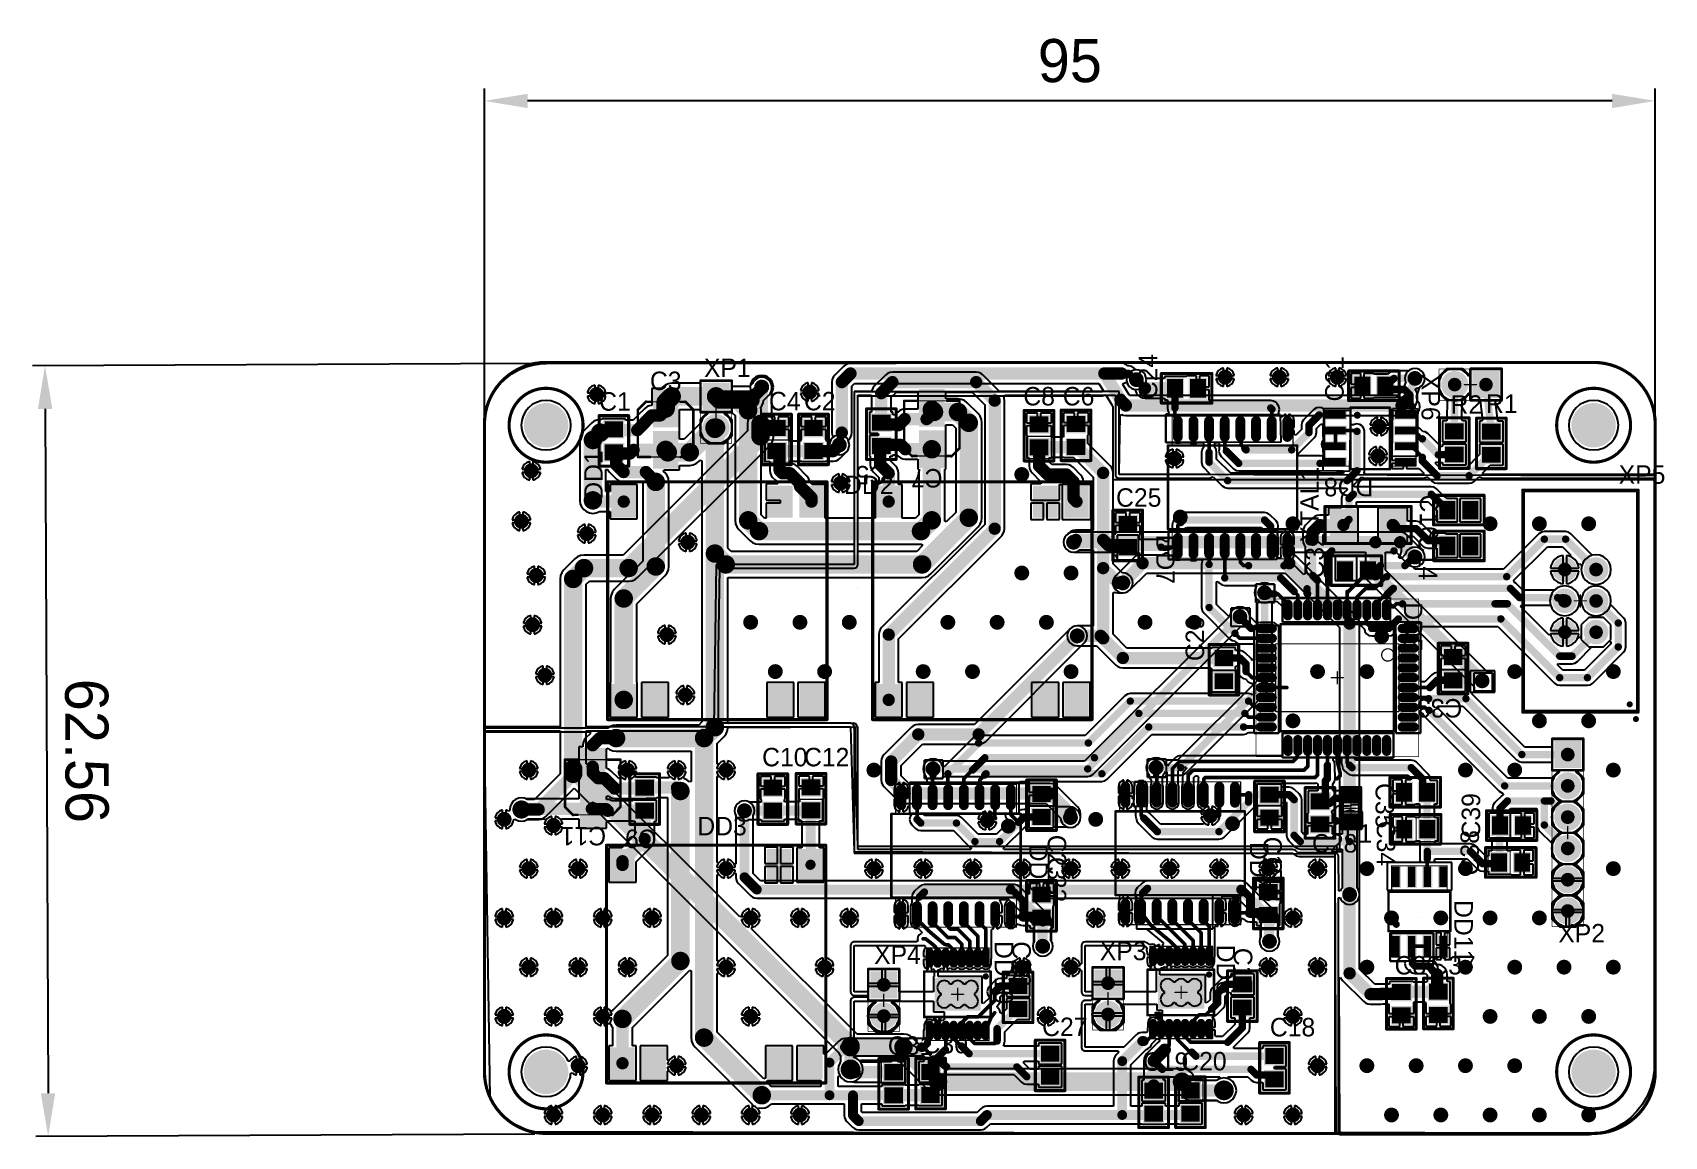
# Model space of a CAD drawing. Header units: millimetres. Extents: x -37 to 96, y -3 to 87.
import ezdxf

# ---------------------------------------------------------------- set-up
doc = ezdxf.new("R2010")
doc.units = ezdxf.units.MM
doc.layers.add('AM_5', color=3, linetype='Continuous', lineweight=25)
for name, color, linetype in [('BottomLayer', 5, 'Continuous'), ('BottomSolder', 6, 'Continuous'), ('Mechanical1', 6, 'Continuous'), ('Mechanical13', 56, 'Continuous'), ('Mechanical15', 56, 'Continuous'), ('MultiLayer', 9, 'Continuous'), ('PadHoleLayer', 156, 'Continuous'), ('TopLayer', 1, 'Continuous'), ('TopOverlay', 2, 'Continuous'), ('TopPaste', 8, 'Continuous'), ('TopSolder', 216, 'Continuous'), ('ViaHoleLayer', 16, 'Continuous')]:
    doc.layers.add(name, color=color, linetype=linetype)
doc.dimstyles.new('AM_ISO$0', dxfattribs={"dimtxt": 3.5, "dimasz": 3.5, "dimexe": 1, "dimexo": 1, "dimgap": 1.5, "dimtad": 1, "dimdsep": 46, "dimtxsty": 'Standard', "dimcen": 0, "dimclrd": 256, "dimclre": 256, "dimclrt": 2, "dimadec": 0, "dimazin": 2, "dimtp": 0.1, "dimtm": 0.1, "dimtfac": 0.71, "dimtdec": 3, "dimtmove": 0, "dimatfit": 3, "dimfxl": 1, "dimlwd": -1, "dimlwe": -1, "dimarcsym": 1})

msp = doc.modelspace()

# ---------------------------------------------------------------- texts
at = {"layer": 'TopOverlay'}
for s, p in [('XP1', (17.812, 58.905)), ('C3', (13.427, 57.855)), ('C1', (9.306, 56.18)), ('C4', (23.088, 56.205)), ('C2', (25.927, 56.205)), ('C8', (43.727, 56.605)), ('R2', (78.388, 55.93)), ('R1', (81.267, 56.005)), ('XP5', (92.033, 50.245)), ('DD2', (29.172, 49.405)), ('C25', (51.251, 48.38)), ('C10', (22.53, 27.305)), ('C12', (25.93, 27.305)), ('DD3', (17.272, 21.705)), ('L1', (69.806, 21.106)), ('C28', (67.151, 20.305)), ('XP2', (87.133, 13.005)), ('XP4', (31.619, 11.255)), ('XP3', (49.933, 11.565)), ('C36', (73.851, 10.405)), ('C37', (76.751, 10.405)), ('C27', (45.251, 5.405)), ('C18', (63.73, 5.38)), ('C31', (32.73, 3.88)), ('C30', (35.551, 4.005)), ('C19', (53.43, 2.58)), ('C20', (56.539, 2.618))]:
    msp.add_text(s, height=1.5, dxfattribs=at).set_placement(p)
for s, rotation, p in [('C24', 90, (54.595, 57.112)), ('C21', 90, (69.72, 56.93)), ('XP6', 270, (76.035, 59.167)), ('C6', 360, (46.927, 56.605)), ('DD1', 90, (9.595, 48.951)), ('C5', 180, (32.673, 51.695)), ('C7', 180, (37.173, 51.445)), ('XTAL1', 90, (67.695, 45.481)), ('DD8', 180, (72.128, 50.725)), ('C16', 270, (75.898, 49.38)), ('DD7', 270, (54.505, 46.128)), ('C32', 90, (68.12, 42.551)), ('C14', 270, (75.805, 46.109)), ('DD5', 270, (74.605, 40.628)), ('C29', 90, (58.395, 35.851)), ('C33', 180, (79.349, 32.77)), ('C35', 270, (72.305, 25.949)), ('C39', 90, (80.795, 21.451)), ('C34', 270, (72.405, 22.888)), ('C11', 180, (9.874, 22.39)), ('C9', 180, (13.973, 22.17)), ('C23', 270, (45.705, 21.749)), ('C15', 270, (63.205, 21.595)), ('C38', 90, (80.695, 18.451)), ('DD9', 270, (44.205, 21.028)), ('DD4', 270, (62.105, 21.167)), ('C13', 270, (63.205, 19.97)), ('C22', 270, (45.705, 19.949)), ('DD11', 270, (78.705, 16.446)), ('DD10', 270, (41.405, 13.125)), ('C26', 270, (42.83, 13.099)), ('DD6', 270, (59.405, 12.828)), ('C17', 270, (60.805, 12.57))]:
    msp.add_text(s, height=1.5, rotation=rotation, dxfattribs=at).set_placement(p)

# ---------------------------------------------------------------- blocks, each defined once
blk = doc.blocks.new('C_________0805_1')
at = {"layer": 'TopLayer'}
for points in [[(-0.65, -0.75), (0.65, -0.75), (-0.65, 0.75), (0.65, 0.75)], [(1.23, -0.75), (2.52, -0.75), (1.23, 0.75), (2.52, 0.75)]]:
    blk.add_solid(points, dxfattribs=at)
at = {"layer": 'TopOverlay', "const_width": 0.254}
for points in [[(-1.1, 1.2), (3, 1.2)], [(-1.1, -1.2), (-1.1, 1.2)], [(3, -1.2), (3, 1.2)], [(-1.1, -1.2), (2, -1.2)], [(2, -1.2), (3, -1.2)]]:
    blk.add_lwpolyline(points, dxfattribs=at)
at = {"layer": 'TopOverlay', "const_width": 0.127}
for points in [[(-1.16, 1.2, 1), (-1.04, 1.2, 1)], [(-1.16, 1.2, 1), (-1.04, 1.2, 1)], [(2.94, 1.2, 1), (3.06, 1.2, 1)], [(2.94, 1.2, 1), (3.06, 1.2, 1)], [(-1.16, -1.2, 1), (-1.04, -1.2, 1)], [(-1.16, -1.2, 1), (-1.04, -1.2, 1)], [(1.94, -1.2, 1), (2.06, -1.2, 1)], [(1.94, -1.2, 1), (2.06, -1.2, 1)], [(2.94, -1.2, 1), (3.06, -1.2, 1)], [(2.94, -1.2, 1), (3.06, -1.2, 1)]]:
    blk.add_lwpolyline(points, format="xyb", close=True, dxfattribs=at)
at = {"layer": 'TopPaste'}
for points in [[(-0.65, -0.75), (0.65, -0.75), (-0.65, 0.75), (0.65, 0.75)], [(1.23, -0.75), (2.52, -0.75), (1.23, 0.75), (2.52, 0.75)]]:
    blk.add_solid(points, dxfattribs=at)
at = {"layer": 'TopSolder'}
for points in [[(-0.75, -0.85), (0.75, -0.85), (-0.75, 0.85), (0.75, 0.85)], [(1.12, -0.85), (2.63, -0.85), (1.12, 0.85), (2.63, 0.85)]]:
    blk.add_solid(points, dxfattribs=at)
blk = doc.blocks.new('CAPAE4643X46M_2')
at = {"layer": 'Mechanical13', "const_width": 0.1}
for points in [[(0.11, 2.25), (-0.55, 1.59)], [(-0.55, 1.59), (-0.55, -1.59)], [(0.09, 2.25), (3.93, 2.25)], [(3.93, 2.25), (3.93, -2.25)], [(-0.55, -1.59), (0.11, -2.25)], [(0.09, -2.25), (3.93, -2.25)]]:
    blk.add_lwpolyline(points, dxfattribs=at)
at = {"layer": 'Mechanical13', "const_width": 0.05}
for points in [[(-0.58, 1.59, 1), (-0.53, 1.59, 1)], [(-0.58, 1.59, 1), (-0.53, 1.59, 1)], [(0.06, 2.25, 1), (0.11, 2.25, 1)], [(0.09, 2.25, 1), (0.14, 2.25, 1)], [(3.9, 2.25, 1), (3.95, 2.25, 1)], [(3.9, 2.25, 1), (3.95, 2.25, 1)], [(-0.58, -1.59, 1), (-0.53, -1.59, 1)], [(-0.58, -1.59, 1), (-0.53, -1.59, 1)], [(0.06, -2.25, 1), (0.11, -2.25, 1)], [(0.09, -2.25, 1), (0.14, -2.25, 1)], [(3.9, -2.25, 1), (3.95, -2.25, 1)], [(3.9, -2.25, 1), (3.95, -2.25, 1)]]:
    blk.add_lwpolyline(points, format="xyb", close=True, dxfattribs=at)
at = {"layer": 'Mechanical15', "const_width": 0.1}
for points in [[(-0.5, 0), (0.5, 0)], [(0, 0.5), (0, -0.5)]]:
    blk.add_lwpolyline(points, dxfattribs=at)
at = {"layer": 'Mechanical15', "const_width": 0.05}
for points in [[(-0.53, 0, 1), (-0.48, 0, 1)], [(-0.02, 0.5, 1), (0.02, 0.5, 1)], [(0.48, 0, 1), (0.52, 0, 1)], [(-0.02, -0.5, 1), (0.02, -0.5, 1)]]:
    blk.add_lwpolyline(points, format="xyb", close=True, dxfattribs=at)
at = {"layer": 'TopLayer'}
for points in [[(1.42, -0.92), (1.42, 0.92), (-1.42, -0.92), (-1.42, 0.92)], [(4.77, -0.92), (4.77, 0.92), (1.93, -0.92), (1.93, 0.92)]]:
    blk.add_solid(points, dxfattribs=at)
at = {"layer": 'TopOverlay', "const_width": 0.2}
for points in [[(0.09, 2.25), (-0.58, 1.59)], [(-0.55, 1.59), (-0.55, 1.22)], [(0.09, 2.25), (3.93, 2.25)], [(3.93, 2.25), (3.93, 1.22)], [(-0.55, -1.23), (-0.55, -1.59)], [(3.93, -1.23), (3.93, -2.25)], [(-0.58, -1.59), (0.09, -2.25)], [(0.09, -2.25), (3.93, -2.25)]]:
    blk.add_lwpolyline(points, dxfattribs=at)
at = {"layer": 'TopOverlay', "const_width": 0.1}
for points in [[(-0.63, 1.59, 1), (-0.53, 1.59, 1)], [(-0.6, 1.59, 1), (-0.5, 1.59, 1)], [(-0.6, 1.22, 1), (-0.5, 1.22, 1)], [(0.04, 2.25, 1), (0.14, 2.25, 1)], [(0.04, 2.25, 1), (0.14, 2.25, 1)], [(3.88, 2.25, 1), (3.98, 2.25, 1)], [(3.88, 2.25, 1), (3.98, 2.25, 1)], [(3.88, 1.22, 1), (3.98, 1.22, 1)], [(-0.6, -1.23, 1), (-0.5, -1.23, 1)], [(3.88, -1.23, 1), (3.98, -1.23, 1)], [(-0.63, -1.59, 1), (-0.53, -1.59, 1)], [(-0.6, -1.59, 1), (-0.5, -1.59, 1)], [(0.04, -2.25, 1), (0.14, -2.25, 1)], [(0.04, -2.25, 1), (0.14, -2.25, 1)], [(3.88, -2.25, 1), (3.98, -2.25, 1)], [(3.88, -2.25, 1), (3.98, -2.25, 1)]]:
    blk.add_lwpolyline(points, format="xyb", close=True, dxfattribs=at)
at = {"layer": 'TopPaste'}
for points in [[(1.42, -0.92), (1.42, 0.92), (-1.42, -0.92), (-1.42, 0.92)], [(4.77, -0.92), (4.77, 0.92), (1.93, -0.92), (1.93, 0.92)]]:
    blk.add_solid(points, dxfattribs=at)
at = {"layer": 'TopSolder'}
for points in [[(1.53, -1.03), (1.53, 1.03), (-1.53, -1.03), (-1.53, 1.03)], [(4.88, -1.03), (4.88, 1.03), (1.82, -1.03), (1.82, 1.03)]]:
    blk.add_solid(points, dxfattribs=at)
blk = doc.blocks.new('C_________0805_3')
at = {"layer": 'TopLayer'}
for points in [[(-0.65, -0.75), (0.65, -0.75), (-0.65, 0.75), (0.65, 0.75)], [(1.23, -0.75), (2.53, -0.75), (1.23, 0.75), (2.53, 0.75)]]:
    blk.add_solid(points, dxfattribs=at)
at = {"layer": 'TopOverlay', "const_width": 0.254}
for points in [[(-1.1, 1.2), (3, 1.2)], [(-1.1, 1.2), (-1.1, -1.2)], [(3, 1.2), (3, -1.2)], [(-1.1, -1.2), (2, -1.2)], [(3, -1.2), (2, -1.2)]]:
    blk.add_lwpolyline(points, dxfattribs=at)
at = {"layer": 'TopOverlay', "const_width": 0.127}
for points in [[(-1.16, 1.2, 1), (-1.04, 1.2, 1)], [(-1.16, 1.2, 1), (-1.04, 1.2, 1)], [(2.94, 1.2, 1), (3.06, 1.2, 1)], [(2.94, 1.2, 1), (3.06, 1.2, 1)], [(-1.16, -1.2, 1), (-1.04, -1.2, 1)], [(-1.16, -1.2, 1), (-1.04, -1.2, 1)], [(1.94, -1.2, 1), (2.06, -1.2, 1)], [(1.94, -1.2, 1), (2.06, -1.2, 1)], [(2.94, -1.2, 1), (3.06, -1.2, 1)], [(2.94, -1.2, 1), (3.06, -1.2, 1)]]:
    blk.add_lwpolyline(points, format="xyb", close=True, dxfattribs=at)
at = {"layer": 'TopPaste'}
for points in [[(-0.65, -0.75), (0.65, -0.75), (-0.65, 0.75), (0.65, 0.75)], [(1.23, -0.75), (2.53, -0.75), (1.23, 0.75), (2.53, 0.75)]]:
    blk.add_solid(points, dxfattribs=at)
at = {"layer": 'TopSolder'}
for points in [[(-0.75, -0.85), (0.75, -0.85), (-0.75, 0.85), (0.75, 0.85)], [(1.12, -0.85), (2.63, -0.85), (1.12, 0.85), (2.63, 0.85)]]:
    blk.add_solid(points, dxfattribs=at)
blk = doc.blocks.new('TMR1SM_SMD_4')
at = {"layer": 'TopLayer'}
for points in [[(-17.3, 14.34), (-14.9, 14.34), (-17.3, 16.14), (-14.9, 16.14)], [(-1.2, 14.34), (1.2, 14.34), (-1.2, 16.14), (1.2, 16.14)], [(-17.3, 11.8), (-14.9, 11.8), (-17.3, 13.6), (-14.9, 13.6)], [(-1.2, 11.8), (1.2, 11.8), (-1.2, 13.6), (1.2, 13.6)], [(-1.2, 1.64), (1.2, 1.64), (-1.2, 3.44), (1.2, 3.44)], [(-17.3, -0.9), (-14.9, -0.9), (-17.3, 0.9), (-14.9, 0.9)], [(-1.2, -0.9), (1.2, -0.9), (-1.2, 0.9), (1.2, 0.9)]]:
    blk.add_solid(points, dxfattribs=at)
at = {"layer": 'TopOverlay', "const_width": 0.254}
for points in [[(-17.7, -1.3), (-17.7, 16.5)], [(1.6, 16.5), (-17.7, 16.5)], [(1.6, -1.3), (1.6, 16.5)], [(-17.2, -1.3), (-17.7, -1.3)], [(1.6, -1.3), (-17.2, -1.3)]]:
    blk.add_lwpolyline(points, dxfattribs=at)
at = {"layer": 'TopOverlay', "const_width": 0.127}
for points in [[(-17.76, 16.5, 1), (-17.64, 16.5, 1)], [(-17.76, 16.5, 1), (-17.64, 16.5, 1)], [(1.54, 16.5, 1), (1.66, 16.5, 1)], [(1.54, 16.5, 1), (1.66, 16.5, 1)], [(-17.76, -1.3, 1), (-17.64, -1.3, 1)], [(-17.76, -1.3, 1), (-17.64, -1.3, 1)], [(-17.26, -1.3, 1), (-17.14, -1.3, 1)], [(-17.26, -1.3, 1), (-17.14, -1.3, 1)], [(1.54, -1.3, 1), (1.66, -1.3, 1)], [(1.54, -1.3, 1), (1.66, -1.3, 1)]]:
    blk.add_lwpolyline(points, format="xyb", close=True, dxfattribs=at)
at = {"layer": 'TopPaste'}
for points in [[(-17.3, 14.34), (-14.9, 14.34), (-17.3, 16.14), (-14.9, 16.14)], [(-1.2, 14.34), (1.2, 14.34), (-1.2, 16.14), (1.2, 16.14)], [(-17.3, 11.8), (-14.9, 11.8), (-17.3, 13.6), (-14.9, 13.6)], [(-1.2, 11.8), (1.2, 11.8), (-1.2, 13.6), (1.2, 13.6)], [(-1.2, 1.64), (1.2, 1.64), (-1.2, 3.44), (1.2, 3.44)], [(-17.3, -0.9), (-14.9, -0.9), (-17.3, 0.9), (-14.9, 0.9)], [(-1.2, -0.9), (1.2, -0.9), (-1.2, 0.9), (1.2, 0.9)]]:
    blk.add_solid(points, dxfattribs=at)
at = {"layer": 'TopSolder'}
for points in [[(-17.4, 14.24), (-14.8, 14.24), (-17.4, 16.24), (-14.8, 16.24)], [(-1.3, 14.24), (1.3, 14.24), (-1.3, 16.24), (1.3, 16.24)], [(-17.4, 11.7), (-14.8, 11.7), (-17.4, 13.7), (-14.8, 13.7)], [(-1.3, 11.7), (1.3, 11.7), (-1.3, 13.7), (1.3, 13.7)], [(-1.3, 1.54), (1.3, 1.54), (-1.3, 3.54), (1.3, 3.54)], [(-17.4, -1), (-14.8, -1), (-17.4, 1), (-14.8, 1)], [(-1.3, -1), (1.3, -1), (-1.3, 1), (1.3, 1)]]:
    blk.add_solid(points, dxfattribs=at)
blk = doc.blocks.new('ADUM_SOIC_5')
at = {"layer": 'Mechanical13', "const_width": 0.1}
for points in [[(1.35, 0.46), (-1.05, 0.46)], [(-1.05, -9.35), (-1.05, 0.46)], [(10.55, 0.46), (8.15, 0.46)], [(10.55, -9.35), (10.55, 0.46)], [(1.35, -9.35), (-1.05, -9.35)], [(10.55, -9.35), (8.15, -9.35)]]:
    blk.add_lwpolyline(points, dxfattribs=at)
at = {"layer": 'Mechanical13', "const_width": 0.05}
for points in [[(-1.07, 0.46, 1), (-1.03, 0.46, 1)], [(-1.07, 0.46, 1), (-1.03, 0.46, 1)], [(1.33, 0.46, 1), (1.37, 0.46, 1)], [(8.13, 0.46, 1), (8.18, 0.46, 1)], [(10.53, 0.46, 1), (10.58, 0.46, 1)], [(10.53, 0.46, 1), (10.58, 0.46, 1)], [(-1.07, -9.35, 1), (-1.03, -9.35, 1)], [(-1.07, -9.35, 1), (-1.03, -9.35, 1)], [(1.33, -9.35, 1), (1.37, -9.35, 1)], [(8.13, -9.35, 1), (8.18, -9.35, 1)], [(10.53, -9.35, 1), (10.58, -9.35, 1)], [(10.53, -9.35, 1), (10.58, -9.35, 1)]]:
    blk.add_lwpolyline(points, format="xyb", close=True, dxfattribs=at)
at = {"layer": 'TopLayer', "const_width": 0.6}
for points in [[(-0.65, 0), (0.65, 0)], [(8.85, 0), (10.15, 0)], [(-0.65, -1.27), (0.65, -1.27)], [(8.85, -1.27), (10.15, -1.27)], [(-0.65, -2.54), (0.65, -2.54)], [(8.85, -2.54), (10.15, -2.54)], [(-0.65, -3.81), (0.65, -3.81)], [(8.85, -3.81), (10.15, -3.81)], [(-0.65, -5.08), (0.65, -5.08)], [(8.85, -5.08), (10.15, -5.08)], [(-0.65, -6.35), (0.65, -6.35)], [(8.85, -6.35), (10.15, -6.35)], [(-0.65, -7.62), (0.65, -7.62)], [(8.85, -7.62), (10.15, -7.62)], [(-0.65, -8.89), (0.65, -8.89)], [(8.85, -8.89), (10.15, -8.89)]]:
    blk.add_lwpolyline(points, dxfattribs=at)
at = {"layer": 'TopLayer', "const_width": 0.3}
for points in [[(-0.8, 0, 1), (-0.5, 0, 1)], [(0.5, 0, 1), (0.8, 0, 1)], [(8.7, 0, 1), (9, 0, 1)], [(10, 0, 1), (10.3, 0, 1)], [(-0.8, -1.27, 1), (-0.5, -1.27, 1)], [(0.5, -1.27, 1), (0.8, -1.27, 1)], [(8.7, -1.27, 1), (9, -1.27, 1)], [(10, -1.27, 1), (10.3, -1.27, 1)], [(-0.8, -2.54, 1), (-0.5, -2.54, 1)], [(0.5, -2.54, 1), (0.8, -2.54, 1)], [(8.7, -2.54, 1), (9, -2.54, 1)], [(10, -2.54, 1), (10.3, -2.54, 1)], [(-0.8, -3.81, 1), (-0.5, -3.81, 1)], [(0.5, -3.81, 1), (0.8, -3.81, 1)], [(8.7, -3.81, 1), (9, -3.81, 1)], [(10, -3.81, 1), (10.3, -3.81, 1)], [(-0.8, -5.08, 1), (-0.5, -5.08, 1)], [(0.5, -5.08, 1), (0.8, -5.08, 1)], [(8.7, -5.08, 1), (9, -5.08, 1)], [(10, -5.08, 1), (10.3, -5.08, 1)], [(-0.8, -6.35, 1), (-0.5, -6.35, 1)], [(0.5, -6.35, 1), (0.8, -6.35, 1)], [(8.7, -6.35, 1), (9, -6.35, 1)], [(10, -6.35, 1), (10.3, -6.35, 1)], [(-0.8, -7.62, 1), (-0.5, -7.62, 1)], [(0.5, -7.62, 1), (0.8, -7.62, 1)], [(8.7, -7.62, 1), (9, -7.62, 1)], [(10, -7.62, 1), (10.3, -7.62, 1)], [(-0.8, -8.89, 1), (-0.5, -8.89, 1)], [(0.5, -8.89, 1), (0.8, -8.89, 1)], [(8.7, -8.89, 1), (9, -8.89, 1)], [(10, -8.89, 1), (10.3, -8.89, 1)]]:
    blk.add_lwpolyline(points, format="xyb", close=True, dxfattribs=at)
at = {"layer": 'TopOverlay', "const_width": 0.2}
for points in [[(8.15, 0.8), (1.35, 0.8)], [(1.35, -9.69), (1.35, 0.8)], [(8.15, -9.69), (8.15, 0.8)], [(8.15, -9.69), (1.35, -9.69)]]:
    blk.add_lwpolyline(points, dxfattribs=at)
at = {"layer": 'TopOverlay'}
for points, const_width in [([(1.3, 0.8, 1), (1.4, 0.8, 1)], 0.1), ([(1.3, 0.8, 1), (1.4, 0.8, 1)], 0.1), ([(2.65, -0.2, 1), (2.05, -0.2, 1)], 0.6), ([(1.9, -0.2, 1), (2.2, -0.2, 1)], 0.3), ([(2.5, -0.2, 1), (2.8, -0.2, 1)], 0.3), ([(8.1, 0.8, 1), (8.2, 0.8, 1)], 0.1), ([(8.1, 0.8, 1), (8.2, 0.8, 1)], 0.1), ([(1.3, -9.69, 1), (1.4, -9.69, 1)], 0.1), ([(1.3, -9.69, 1), (1.4, -9.69, 1)], 0.1), ([(8.1, -9.69, 1), (8.2, -9.69, 1)], 0.1), ([(8.1, -9.69, 1), (8.2, -9.69, 1)], 0.1)]:
    blk.add_lwpolyline(points, format="xyb", close=True, dxfattribs=dict(at, const_width=const_width))
at = {"layer": 'TopPaste', "const_width": 0.6}
for points in [[(-0.65, 0), (0.65, 0)], [(8.85, 0), (10.15, 0)], [(-0.65, -1.27), (0.65, -1.27)], [(8.85, -1.27), (10.15, -1.27)], [(-0.65, -2.54), (0.65, -2.54)], [(8.85, -2.54), (10.15, -2.54)], [(-0.65, -3.81), (0.65, -3.81)], [(8.85, -3.81), (10.15, -3.81)], [(-0.65, -5.08), (0.65, -5.08)], [(8.85, -5.08), (10.15, -5.08)], [(-0.65, -6.35), (0.65, -6.35)], [(8.85, -6.35), (10.15, -6.35)], [(-0.65, -7.62), (0.65, -7.62)], [(8.85, -7.62), (10.15, -7.62)], [(-0.65, -8.89), (0.65, -8.89)], [(8.85, -8.89), (10.15, -8.89)]]:
    blk.add_lwpolyline(points, dxfattribs=at)
at = {"layer": 'TopPaste', "const_width": 0.3}
for points in [[(-0.8, 0, 1), (-0.5, 0, 1)], [(0.5, 0, 1), (0.8, 0, 1)], [(8.7, 0, 1), (9, 0, 1)], [(10, 0, 1), (10.3, 0, 1)], [(-0.8, -1.27, 1), (-0.5, -1.27, 1)], [(0.5, -1.27, 1), (0.8, -1.27, 1)], [(8.7, -1.27, 1), (9, -1.27, 1)], [(10, -1.27, 1), (10.3, -1.27, 1)], [(-0.8, -2.54, 1), (-0.5, -2.54, 1)], [(0.5, -2.54, 1), (0.8, -2.54, 1)], [(8.7, -2.54, 1), (9, -2.54, 1)], [(10, -2.54, 1), (10.3, -2.54, 1)], [(-0.8, -3.81, 1), (-0.5, -3.81, 1)], [(0.5, -3.81, 1), (0.8, -3.81, 1)], [(8.7, -3.81, 1), (9, -3.81, 1)], [(10, -3.81, 1), (10.3, -3.81, 1)], [(-0.8, -5.08, 1), (-0.5, -5.08, 1)], [(0.5, -5.08, 1), (0.8, -5.08, 1)], [(8.7, -5.08, 1), (9, -5.08, 1)], [(10, -5.08, 1), (10.3, -5.08, 1)], [(-0.8, -6.35, 1), (-0.5, -6.35, 1)], [(0.5, -6.35, 1), (0.8, -6.35, 1)], [(8.7, -6.35, 1), (9, -6.35, 1)], [(10, -6.35, 1), (10.3, -6.35, 1)], [(-0.8, -7.62, 1), (-0.5, -7.62, 1)], [(0.5, -7.62, 1), (0.8, -7.62, 1)], [(8.7, -7.62, 1), (9, -7.62, 1)], [(10, -7.62, 1), (10.3, -7.62, 1)], [(-0.8, -8.89, 1), (-0.5, -8.89, 1)], [(0.5, -8.89, 1), (0.8, -8.89, 1)], [(8.7, -8.89, 1), (9, -8.89, 1)], [(10, -8.89, 1), (10.3, -8.89, 1)]]:
    blk.add_lwpolyline(points, format="xyb", close=True, dxfattribs=at)
at = {"layer": 'TopSolder', "const_width": 0.803}
for points in [[(-0.65, 0), (0.65, 0)], [(8.85, 0), (10.15, 0)], [(-0.65, -1.27), (0.65, -1.27)], [(8.85, -1.27), (10.15, -1.27)], [(-0.65, -2.54), (0.65, -2.54)], [(8.85, -2.54), (10.15, -2.54)], [(-0.65, -3.81), (0.65, -3.81)], [(8.85, -3.81), (10.15, -3.81)], [(-0.65, -5.08), (0.65, -5.08)], [(8.85, -5.08), (10.15, -5.08)], [(-0.65, -6.35), (0.65, -6.35)], [(8.85, -6.35), (10.15, -6.35)], [(-0.65, -7.62), (0.65, -7.62)], [(8.85, -7.62), (10.15, -7.62)], [(-0.65, -8.89), (0.65, -8.89)], [(8.85, -8.89), (10.15, -8.89)]]:
    blk.add_lwpolyline(points, dxfattribs=at)
at = {"layer": 'TopSolder', "const_width": 0.402}
for points in [[(-0.85, 0, 1), (-0.45, 0, 1)], [(0.45, 0, 1), (0.85, 0, 1)], [(8.65, 0, 1), (9.05, 0, 1)], [(9.95, 0, 1), (10.35, 0, 1)], [(-0.85, -1.27, 1), (-0.45, -1.27, 1)], [(0.45, -1.27, 1), (0.85, -1.27, 1)], [(8.65, -1.27, 1), (9.05, -1.27, 1)], [(9.95, -1.27, 1), (10.35, -1.27, 1)], [(-0.85, -2.54, 1), (-0.45, -2.54, 1)], [(0.45, -2.54, 1), (0.85, -2.54, 1)], [(8.65, -2.54, 1), (9.05, -2.54, 1)], [(9.95, -2.54, 1), (10.35, -2.54, 1)], [(-0.85, -3.81, 1), (-0.45, -3.81, 1)], [(0.45, -3.81, 1), (0.85, -3.81, 1)], [(8.65, -3.81, 1), (9.05, -3.81, 1)], [(9.95, -3.81, 1), (10.35, -3.81, 1)], [(-0.85, -5.08, 1), (-0.45, -5.08, 1)], [(0.45, -5.08, 1), (0.85, -5.08, 1)], [(8.65, -5.08, 1), (9.05, -5.08, 1)], [(9.95, -5.08, 1), (10.35, -5.08, 1)], [(-0.85, -6.35, 1), (-0.45, -6.35, 1)], [(0.45, -6.35, 1), (0.85, -6.35, 1)], [(8.65, -6.35, 1), (9.05, -6.35, 1)], [(9.95, -6.35, 1), (10.35, -6.35, 1)], [(-0.85, -7.62, 1), (-0.45, -7.62, 1)], [(0.45, -7.62, 1), (0.85, -7.62, 1)], [(8.65, -7.62, 1), (9.05, -7.62, 1)], [(9.95, -7.62, 1), (10.35, -7.62, 1)], [(-0.85, -8.89, 1), (-0.45, -8.89, 1)], [(0.45, -8.89, 1), (0.85, -8.89, 1)], [(8.65, -8.89, 1), (9.05, -8.89, 1)], [(9.95, -8.89, 1), (10.35, -8.89, 1)]]:
    blk.add_lwpolyline(points, format="xyb", close=True, dxfattribs=at)
blk = doc.blocks.new('C_________0805_6')
at = {"layer": 'TopLayer'}
for points in [[(-0.65, -0.75), (0.65, -0.75), (-0.65, 0.75), (0.65, 0.75)], [(1.22, -0.75), (2.52, -0.75), (1.22, 0.75), (2.52, 0.75)]]:
    blk.add_solid(points, dxfattribs=at)
at = {"layer": 'TopOverlay', "const_width": 0.254}
for points in [[(-1.1, -1.2), (-1.1, 1.2)], [(3, 1.2), (-1.1, 1.2)], [(3, -1.2), (3, 1.2)], [(2, -1.2), (-1.1, -1.2)], [(3, -1.2), (2, -1.2)]]:
    blk.add_lwpolyline(points, dxfattribs=at)
at = {"layer": 'TopOverlay', "const_width": 0.127}
for points in [[(-1.16, 1.2, 1), (-1.04, 1.2, 1)], [(-1.16, 1.2, 1), (-1.04, 1.2, 1)], [(2.94, 1.2, 1), (3.06, 1.2, 1)], [(2.94, 1.2, 1), (3.06, 1.2, 1)], [(-1.16, -1.2, 1), (-1.04, -1.2, 1)], [(-1.16, -1.2, 1), (-1.04, -1.2, 1)], [(1.94, -1.2, 1), (2.06, -1.2, 1)], [(1.94, -1.2, 1), (2.06, -1.2, 1)], [(2.94, -1.2, 1), (3.06, -1.2, 1)], [(2.94, -1.2, 1), (3.06, -1.2, 1)]]:
    blk.add_lwpolyline(points, format="xyb", close=True, dxfattribs=at)
at = {"layer": 'TopPaste'}
for points in [[(-0.65, -0.75), (0.65, -0.75), (-0.65, 0.75), (0.65, 0.75)], [(1.22, -0.75), (2.52, -0.75), (1.22, 0.75), (2.52, 0.75)]]:
    blk.add_solid(points, dxfattribs=at)
at = {"layer": 'TopSolder'}
for points in [[(-0.75, -0.85), (0.75, -0.85), (-0.75, 0.85), (0.75, 0.85)], [(1.12, -0.85), (2.63, -0.85), (1.12, 0.85), (2.63, 0.85)]]:
    blk.add_solid(points, dxfattribs=at)
blk = doc.blocks.new('C_________0805_7')
at = {"layer": 'TopLayer'}
for points in [[(-0.65, -0.75), (0.65, -0.75), (-0.65, 0.75), (0.65, 0.75)], [(1.23, -0.75), (2.52, -0.75), (1.23, 0.75), (2.52, 0.75)]]:
    blk.add_solid(points, dxfattribs=at)
at = {"layer": 'TopOverlay', "const_width": 0.254}
for points in [[(-1.1, 1.2), (-1.1, -1.2)], [(-1.1, 1.2), (3, 1.2)], [(3, 1.2), (3, -1.2)], [(-1.1, -1.2), (2, -1.2)], [(2, -1.2), (3, -1.2)]]:
    blk.add_lwpolyline(points, dxfattribs=at)
at = {"layer": 'TopOverlay', "const_width": 0.127}
for points in [[(-1.16, 1.2, 1), (-1.04, 1.2, 1)], [(-1.16, 1.2, 1), (-1.04, 1.2, 1)], [(2.94, 1.2, 1), (3.06, 1.2, 1)], [(2.94, 1.2, 1), (3.06, 1.2, 1)], [(-1.16, -1.2, 1), (-1.04, -1.2, 1)], [(-1.16, -1.2, 1), (-1.04, -1.2, 1)], [(1.94, -1.2, 1), (2.06, -1.2, 1)], [(1.94, -1.2, 1), (2.06, -1.2, 1)], [(2.94, -1.2, 1), (3.06, -1.2, 1)], [(2.94, -1.2, 1), (3.06, -1.2, 1)]]:
    blk.add_lwpolyline(points, format="xyb", close=True, dxfattribs=at)
at = {"layer": 'TopPaste'}
for points in [[(-0.65, -0.75), (0.65, -0.75), (-0.65, 0.75), (0.65, 0.75)], [(1.23, -0.75), (2.52, -0.75), (1.23, 0.75), (2.52, 0.75)]]:
    blk.add_solid(points, dxfattribs=at)
at = {"layer": 'TopSolder'}
for points in [[(-0.75, -0.85), (0.75, -0.85), (-0.75, 0.85), (0.75, 0.85)], [(1.12, -0.85), (2.63, -0.85), (1.12, 0.85), (2.63, 0.85)]]:
    blk.add_solid(points, dxfattribs=at)
blk = doc.blocks.new('C_________0805_8')
at = {"layer": 'TopLayer'}
for points in [[(-0.65, -0.75), (0.65, -0.75), (-0.65, 0.75), (0.65, 0.75)], [(1.23, -0.75), (2.52, -0.75), (1.23, 0.75), (2.52, 0.75)]]:
    blk.add_solid(points, dxfattribs=at)
at = {"layer": 'TopOverlay', "const_width": 0.254}
for points in [[(-1.1, -1.2), (-1.1, 1.2)], [(-1.1, 1.2), (3, 1.2)], [(3, -1.2), (3, 1.2)], [(-1.1, -1.2), (2, -1.2)], [(2, -1.2), (3, -1.2)]]:
    blk.add_lwpolyline(points, dxfattribs=at)
at = {"layer": 'TopOverlay', "const_width": 0.127}
for points in [[(-1.16, 1.2, 1), (-1.04, 1.2, 1)], [(-1.16, 1.2, 1), (-1.04, 1.2, 1)], [(2.94, 1.2, 1), (3.06, 1.2, 1)], [(2.94, 1.2, 1), (3.06, 1.2, 1)], [(-1.16, -1.2, 1), (-1.04, -1.2, 1)], [(-1.16, -1.2, 1), (-1.04, -1.2, 1)], [(1.94, -1.2, 1), (2.06, -1.2, 1)], [(1.94, -1.2, 1), (2.06, -1.2, 1)], [(2.94, -1.2, 1), (3.06, -1.2, 1)], [(2.94, -1.2, 1), (3.06, -1.2, 1)]]:
    blk.add_lwpolyline(points, format="xyb", close=True, dxfattribs=at)
at = {"layer": 'TopPaste'}
for points in [[(-0.65, -0.75), (0.65, -0.75), (-0.65, 0.75), (0.65, 0.75)], [(1.23, -0.75), (2.52, -0.75), (1.23, 0.75), (2.52, 0.75)]]:
    blk.add_solid(points, dxfattribs=at)
at = {"layer": 'TopSolder'}
for points in [[(-0.75, -0.85), (0.75, -0.85), (-0.75, 0.85), (0.75, 0.85)], [(1.12, -0.85), (2.63, -0.85), (1.12, 0.85), (2.63, 0.85)]]:
    blk.add_solid(points, dxfattribs=at)
blk = doc.blocks.new('C______________0805_9')
at = {"layer": 'TopLayer'}
for points in [[(-0.65, -0.75), (0.65, -0.75), (-0.65, 0.75), (0.65, 0.75)], [(1.23, -0.75), (2.52, -0.75), (1.23, 0.75), (2.52, 0.75)]]:
    blk.add_solid(points, dxfattribs=at)
at = {"layer": 'TopOverlay'}
for points, const_width in [([(-1.1, -1.2), (-1.1, 1.2)], 0.254), ([(-1.1, 1.2), (3, 1.2)], 0.254), ([(3, -1.2), (3, 1.2)], 0.254), ([(-0.9, 1), (0.9, 1)], 0.1), ([(-0.9, -1), (-0.9, 1)], 0.1), ([(0.9, -1), (0.9, 1)], 0.1), ([(-1.1, -1.2), (2, -1.2)], 0.254), ([(-0.9, -1), (0.9, -1)], 0.1), ([(2, -1.2), (3, -1.2)], 0.254)]:
    blk.add_lwpolyline(points, dxfattribs=dict(at, const_width=const_width))
for points, const_width in [([(-1.16, 1.2, 1), (-1.04, 1.2, 1)], 0.127), ([(-1.16, 1.2, 1), (-1.04, 1.2, 1)], 0.127), ([(2.94, 1.2, 1), (3.06, 1.2, 1)], 0.127), ([(2.94, 1.2, 1), (3.06, 1.2, 1)], 0.127), ([(-0.93, 1, 1), (-0.88, 1, 1)], 0.05), ([(-0.93, 1, 1), (-0.88, 1, 1)], 0.05), ([(0.88, 1, 1), (0.92, 1, 1)], 0.05), ([(0.88, 1, 1), (0.92, 1, 1)], 0.05), ([(-1.16, -1.2, 1), (-1.04, -1.2, 1)], 0.127), ([(-1.16, -1.2, 1), (-1.04, -1.2, 1)], 0.127), ([(-0.93, -1, 1), (-0.88, -1, 1)], 0.05), ([(-0.93, -1, 1), (-0.88, -1, 1)], 0.05), ([(0.88, -1, 1), (0.92, -1, 1)], 0.05), ([(0.88, -1, 1), (0.92, -1, 1)], 0.05), ([(1.94, -1.2, 1), (2.06, -1.2, 1)], 0.127), ([(1.94, -1.2, 1), (2.06, -1.2, 1)], 0.127), ([(2.94, -1.2, 1), (3.06, -1.2, 1)], 0.127), ([(2.94, -1.2, 1), (3.06, -1.2, 1)], 0.127)]:
    blk.add_lwpolyline(points, format="xyb", close=True, dxfattribs=dict(at, const_width=const_width))
at = {"layer": 'TopPaste'}
for points in [[(-0.65, -0.75), (0.65, -0.75), (-0.65, 0.75), (0.65, 0.75)], [(1.23, -0.75), (2.52, -0.75), (1.23, 0.75), (2.52, 0.75)]]:
    blk.add_solid(points, dxfattribs=at)
at = {"layer": 'TopSolder'}
for points in [[(-0.75, -0.85), (0.75, -0.85), (-0.75, 0.85), (0.75, 0.85)], [(1.12, -0.85), (2.63, -0.85), (1.12, 0.85), (2.63, 0.85)]]:
    blk.add_solid(points, dxfattribs=at)
blk = doc.blocks.new('CON__IDC_6MS_10')
at = {"layer": 'BottomLayer', "const_width": 0.9}
for points in [[(-2.99, 1.27, 1), (-2.09, 1.27, 1)], [(-0.45, 1.27, 1), (0.45, 1.27, 1)], [(2.09, 1.27, 1), (2.99, 1.27, 1)], [(-2.99, -1.27, 1), (-2.09, -1.27, 1)], [(-0.45, -1.27, 1), (0.45, -1.27, 1)], [(2.09, -1.27, 1), (2.99, -1.27, 1)]]:
    blk.add_lwpolyline(points, format="xyb", close=True, dxfattribs=at)
at = {"layer": 'BottomSolder', "const_width": 1}
for points in [[(-3.04, 1.27, 1), (-2.04, 1.27, 1)], [(-0.5, 1.27, 1), (0.5, 1.27, 1)], [(2.04, 1.27, 1), (3.04, 1.27, 1)], [(-3.04, -1.27, 1), (-2.04, -1.27, 1)], [(-0.5, -1.27, 1), (0.5, -1.27, 1)], [(2.04, -1.27, 1), (3.04, -1.27, 1)]]:
    blk.add_lwpolyline(points, format="xyb", close=True, dxfattribs=at)
at = {"layer": 'Mechanical1', "const_width": 0.1}
for points in [[(-8.89, 4.55), (-8.89, -4.55)], [(-8.89, 4.55), (8.87, 4.55)], [(8.87, 4.55), (8.87, -4.55)], [(-8.89, -4.55), (8.87, -4.55)]]:
    blk.add_lwpolyline(points, dxfattribs=at)
at = {"layer": 'Mechanical1'}
for points, const_width in [([(-8.91, 4.55, 1), (-8.87, 4.55, 1)], 0.05), ([(-8.91, 4.55, 1), (-8.87, 4.55, 1)], 0.05), ([(8.85, 4.55, 1), (8.89, 4.55, 1)], 0.05), ([(8.85, 4.55, 1), (8.89, 4.55, 1)], 0.05), ([(-8.52, -4, 1), (-8.28, -4, 1)], 0.25), ([(-8.91, -4.55, 1), (-8.87, -4.55, 1)], 0.05), ([(-8.91, -4.55, 1), (-8.87, -4.55, 1)], 0.05), ([(8.85, -4.55, 1), (8.89, -4.55, 1)], 0.05), ([(8.85, -4.55, 1), (8.89, -4.55, 1)], 0.05)]:
    blk.add_lwpolyline(points, format="xyb", close=True, dxfattribs=dict(at, const_width=const_width))
at = {"layer": 'Mechanical15', "const_width": 0.1}
for points in [[(-8.98, 4.65), (8.97, 4.65)], [(-8.98, 4.65), (-8.98, -4.65)], [(8.97, 4.65), (8.97, -4.65)], [(-0.5, 0), (0.5, 0)], [(0, 0.5), (0, -0.5)], [(-8.98, -4.65), (8.97, -4.65)]]:
    blk.add_lwpolyline(points, dxfattribs=at)
at = {"layer": 'Mechanical15', "const_width": 0.05}
for points in [[(-9, 4.65, 1), (-8.95, 4.65, 1)], [(-9, 4.65, 1), (-8.95, 4.65, 1)], [(8.95, 4.65, 1), (9, 4.65, 1)], [(8.95, 4.65, 1), (9, 4.65, 1)], [(-0.53, 0, 1), (-0.48, 0, 1)], [(-0.02, 0.5, 1), (0.02, 0.5, 1)], [(0.48, 0, 1), (0.52, 0, 1)], [(-0.02, -0.5, 1), (0.02, -0.5, 1)], [(-9, -4.65, 1), (-8.95, -4.65, 1)], [(-9, -4.65, 1), (-8.95, -4.65, 1)], [(8.95, -4.65, 1), (9, -4.65, 1)], [(8.95, -4.65, 1), (9, -4.65, 1)]]:
    blk.add_lwpolyline(points, format="xyb", close=True, dxfattribs=at)
at = {"layer": 'MultiLayer', "const_width": 0.9}
for points in [[(-2.99, 1.27, 1), (-2.09, 1.27, 1)], [(-0.45, 1.27, 1), (0.45, 1.27, 1)], [(2.09, 1.27, 1), (2.99, 1.27, 1)], [(-2.99, -1.27, 1), (-2.09, -1.27, 1)], [(-0.45, -1.27, 1), (0.45, -1.27, 1)], [(2.09, -1.27, 1), (2.99, -1.27, 1)]]:
    blk.add_lwpolyline(points, format="xyb", close=True, dxfattribs=at)
at = {"layer": 'PadHoleLayer', "const_width": 0.55}
for points in [[(-2.82, 1.27, 1), (-2.27, 1.27, 1)], [(-0.28, 1.27, 1), (0.27, 1.27, 1)], [(2.26, 1.27, 1), (2.82, 1.27, 1)], [(-2.82, -1.27, 1), (-2.27, -1.27, 1)], [(-0.28, -1.27, 1), (0.27, -1.27, 1)], [(2.26, -1.27, 1), (2.82, -1.27, 1)]]:
    blk.add_lwpolyline(points, format="xyb", close=True, dxfattribs=at)
at = {"layer": 'TopLayer', "const_width": 0.9}
for points in [[(-2.99, 1.27, 1), (-2.09, 1.27, 1)], [(-0.45, 1.27, 1), (0.45, 1.27, 1)], [(2.09, 1.27, 1), (2.99, 1.27, 1)], [(-2.99, -1.27, 1), (-2.09, -1.27, 1)], [(-0.45, -1.27, 1), (0.45, -1.27, 1)], [(2.09, -1.27, 1), (2.99, -1.27, 1)]]:
    blk.add_lwpolyline(points, format="xyb", close=True, dxfattribs=at)
at = {"layer": 'TopOverlay', "const_width": 0.2}
for points in [[(-9.05, 4.7), (9.02, 4.7)], [(-9.05, 4.7), (-9.05, -4.7)], [(9.02, 4.7), (9.02, -4.7)], [(-9.05, -4.7), (9.02, -4.7)]]:
    blk.add_lwpolyline(points, dxfattribs=at)
at = {"layer": 'TopOverlay'}
for points, const_width in [([(-9.1, 4.7, 1), (-9, 4.7, 1)], 0.1), ([(-9.1, 4.7, 1), (-9, 4.7, 1)], 0.1), ([(8.97, 4.7, 1), (9.07, 4.7, 1)], 0.1), ([(8.97, 4.7, 1), (9.07, 4.7, 1)], 0.1), ([(-9.72, -4.5, 1), (-9.48, -4.5, 1)], 0.25), ([(-9.1, -4.7, 1), (-9, -4.7, 1)], 0.1), ([(-9.1, -4.7, 1), (-9, -4.7, 1)], 0.1), ([(8.97, -4.7, 1), (9.07, -4.7, 1)], 0.1), ([(8.97, -4.7, 1), (9.07, -4.7, 1)], 0.1)]:
    blk.add_lwpolyline(points, format="xyb", close=True, dxfattribs=dict(at, const_width=const_width))
at = {"layer": 'TopSolder', "const_width": 1}
for points in [[(-3.04, 1.27, 1), (-2.04, 1.27, 1)], [(-0.5, 1.27, 1), (0.5, 1.27, 1)], [(2.04, 1.27, 1), (3.04, 1.27, 1)], [(-3.04, -1.27, 1), (-2.04, -1.27, 1)], [(-0.5, -1.27, 1), (0.5, -1.27, 1)], [(2.04, -1.27, 1), (3.04, -1.27, 1)]]:
    blk.add_lwpolyline(points, format="xyb", close=True, dxfattribs=at)
blk = doc.blocks.new('Z_0503_11')
at = {"layer": 'PadHoleLayer'}
for points in [[(0, 0), (0, 0), (0, 0), (0, 0)], [(4, 0), (4, 0), (4, 0), (4, 0)]]:
    blk.add_lwpolyline(points, close=True, dxfattribs=at)
at = {"layer": 'TopLayer'}
for points in [[(-1, -1.2), (1, -1.2), (-1, 1.2), (1, 1.2)], [(3, -1.2), (5, -1.2), (3, 1.2), (5, 1.2)]]:
    blk.add_solid(points, dxfattribs=at)
at = {"layer": 'TopOverlay', "const_width": 0.254}
for points in [[(-1.5, -1.5), (-1.5, 1.5)], [(-1.5, 1.5), (5.5, 1.5)], [(5.5, -1.5), (5.5, 1.5)], [(-1.5, -1.5), (-1, -1.5)], [(-1, -1.5), (5.5, -1.5)]]:
    blk.add_lwpolyline(points, dxfattribs=at)
at = {"layer": 'TopOverlay', "const_width": 0.127}
for points in [[(-1.56, 1.5, 1), (-1.44, 1.5, 1)], [(-1.56, 1.5, 1), (-1.44, 1.5, 1)], [(5.44, 1.5, 1), (5.56, 1.5, 1)], [(5.44, 1.5, 1), (5.56, 1.5, 1)], [(-1.56, -1.5, 1), (-1.44, -1.5, 1)], [(-1.56, -1.5, 1), (-1.44, -1.5, 1)], [(-1.06, -1.5, 1), (-0.94, -1.5, 1)], [(-1.06, -1.5, 1), (-0.94, -1.5, 1)], [(5.44, -1.5, 1), (5.56, -1.5, 1)], [(5.44, -1.5, 1), (5.56, -1.5, 1)]]:
    blk.add_lwpolyline(points, format="xyb", close=True, dxfattribs=at)
at = {"layer": 'TopPaste'}
for points in [[(-1, -1.2), (1, -1.2), (-1, 1.2), (1, 1.2)], [(3, -1.2), (5, -1.2), (3, 1.2), (5, 1.2)]]:
    blk.add_solid(points, dxfattribs=at)
at = {"layer": 'TopSolder'}
for points in [[(-1.1, -1.3), (1.1, -1.3), (-1.1, 1.3), (1.1, 1.3)], [(2.9, -1.3), (5.1, -1.3), (2.9, 1.3), (5.1, 1.3)]]:
    blk.add_solid(points, dxfattribs=at)
blk = doc.blocks.new('CON__PLS_2_12')
at = {"layer": 'BottomLayer', "const_width": 1}
blk.add_lwpolyline([(0.77, 0, 1), (1.77, 0, 1)], format="xyb", close=True, dxfattribs=at)
at = {"layer": 'BottomLayer'}
blk.add_solid([(-2.27, -1), (-0.27, -1), (-2.27, 1), (-0.27, 1)], dxfattribs=at)
at = {"layer": 'BottomSolder', "const_width": 1.1}
blk.add_lwpolyline([(0.72, 0, 1), (1.82, 0, 1)], format="xyb", close=True, dxfattribs=at)
at = {"layer": 'BottomSolder'}
blk.add_solid([(-2.37, -1.1), (-0.17, -1.1), (-2.37, 1.1), (-0.17, 1.1)], dxfattribs=at)
at = {"layer": 'Mechanical1', "const_width": 0.1}
for points in [[(-2.54, 1.27), (-2.54, -1.27)], [(0, 1.27), (-2.54, 1.27)], [(0, 1.27), (0, -1.27)], [(0.63, 1.27), (0, 0.63)], [(1.91, 1.27), (0.63, 1.27)], [(2.54, 0.63), (1.91, 1.27)], [(2.54, 0.63), (2.54, -0.64)], [(0, -1.27), (-2.54, -1.27)], [(0.63, -1.27), (0, -0.64)], [(1.91, -1.27), (0.63, -1.27)], [(2.54, -0.64), (1.91, -1.27)]]:
    blk.add_lwpolyline(points, dxfattribs=at)
at = {"layer": 'Mechanical1', "const_width": 0.05}
for points in [[(-2.56, 1.27, 1), (-2.51, 1.27, 1)], [(-2.56, 1.27, 1), (-2.51, 1.27, 1)], [(-0.02, 1.27, 1), (0.02, 1.27, 1)], [(-0.02, 1.27, 1), (0.02, 1.27, 1)], [(-0.02, 0.63, 1), (0.02, 0.63, 1)], [(0.61, 1.27, 1), (0.66, 1.27, 1)], [(0.61, 1.27, 1), (0.66, 1.27, 1)], [(1.88, 1.27, 1), (1.93, 1.27, 1)], [(1.88, 1.27, 1), (1.93, 1.27, 1)], [(2.52, 0.63, 1), (2.56, 0.63, 1)], [(2.52, 0.63, 1), (2.56, 0.63, 1)], [(-2.56, -1.27, 1), (-2.51, -1.27, 1)], [(-2.56, -1.27, 1), (-2.51, -1.27, 1)], [(-0.02, -0.64, 1), (0.02, -0.64, 1)], [(-0.02, -1.27, 1), (0.02, -1.27, 1)], [(-0.02, -1.27, 1), (0.02, -1.27, 1)], [(0.61, -1.27, 1), (0.66, -1.27, 1)], [(0.61, -1.27, 1), (0.66, -1.27, 1)], [(1.88, -1.27, 1), (1.93, -1.27, 1)], [(1.88, -1.27, 1), (1.93, -1.27, 1)], [(2.52, -0.64, 1), (2.56, -0.64, 1)], [(2.52, -0.64, 1), (2.56, -0.64, 1)]]:
    blk.add_lwpolyline(points, format="xyb", close=True, dxfattribs=at)
at = {"layer": 'Mechanical15'}
for points, const_width in [([(-2.54, 1.27), (-2.54, -1.27)], 0.05), ([(2.54, 1.27), (-2.54, 1.27)], 0.05), ([(0.5, 0), (-0.5, 0)], 0.1), ([(0, 0.5), (0, -0.5)], 0.1), ([(2.54, 1.27), (2.54, -1.27)], 0.05), ([(2.54, -1.27), (-2.54, -1.27)], 0.05)]:
    blk.add_lwpolyline(points, dxfattribs=dict(at, const_width=const_width))
for points, const_width in [([(-2.55, 1.27, 1), (-2.53, 1.27, 1)], 0.025), ([(-2.55, 1.27, 1), (-2.53, 1.27, 1)], 0.025), ([(-0.52, 0, 1), (-0.48, 0, 1)], 0.05), ([(-0.02, 0.5, 1), (0.02, 0.5, 1)], 0.05), ([(0.48, 0, 1), (0.52, 0, 1)], 0.05), ([(2.53, 1.27, 1), (2.55, 1.27, 1)], 0.025), ([(2.53, 1.27, 1), (2.55, 1.27, 1)], 0.025), ([(-2.55, -1.27, 1), (-2.53, -1.27, 1)], 0.025), ([(-2.55, -1.27, 1), (-2.53, -1.27, 1)], 0.025), ([(-0.02, -0.5, 1), (0.02, -0.5, 1)], 0.05), ([(2.53, -1.27, 1), (2.55, -1.27, 1)], 0.025), ([(2.53, -1.27, 1), (2.55, -1.27, 1)], 0.025)]:
    blk.add_lwpolyline(points, format="xyb", close=True, dxfattribs=dict(at, const_width=const_width))
at = {"layer": 'MultiLayer', "const_width": 1}
blk.add_lwpolyline([(0.77, 0, 1), (1.77, 0, 1)], format="xyb", close=True, dxfattribs=at)
at = {"layer": 'MultiLayer'}
blk.add_solid([(-2.27, -1), (-0.27, -1), (-2.27, 1), (-0.27, 1)], dxfattribs=at)
at = {"layer": 'PadHoleLayer', "const_width": 0.55}
for points in [[(-1.54, 0, 1), (-0.99, 0, 1)], [(1, 0, 1), (1.55, 0, 1)]]:
    blk.add_lwpolyline(points, format="xyb", close=True, dxfattribs=at)
at = {"layer": 'TopLayer', "const_width": 1}
blk.add_lwpolyline([(0.77, 0, 1), (1.77, 0, 1)], format="xyb", close=True, dxfattribs=at)
at = {"layer": 'TopLayer'}
blk.add_solid([(-2.27, -1), (-0.27, -1), (-2.27, 1), (-0.27, 1)], dxfattribs=at)
at = {"layer": 'TopOverlay', "const_width": 0.2}
for points in [[(-2.54, 1.27), (-2.54, -1.27)], [(0, 1.27), (-2.54, 1.27)], [(0, 1.27), (0, -1.27)], [(0.63, 1.27), (0, 0.63)], [(1.91, 1.27), (0.63, 1.27)], [(2.54, 0.63), (1.91, 1.27)], [(2.54, 0.63), (2.54, -0.64)], [(0, -1.27), (-2.54, -1.27)], [(0.63, -1.27), (0, -0.64)], [(1.91, -1.27), (0.63, -1.27)], [(2.54, -0.64), (1.91, -1.27)]]:
    blk.add_lwpolyline(points, dxfattribs=at)
at = {"layer": 'TopOverlay', "const_width": 0.1}
for points in [[(-2.59, 1.27, 1), (-2.49, 1.27, 1)], [(-2.59, 1.27, 1), (-2.49, 1.27, 1)], [(-0.05, 1.27, 1), (0.05, 1.27, 1)], [(-0.05, 1.27, 1), (0.05, 1.27, 1)], [(0.59, 1.27, 1), (0.68, 1.27, 1)], [(0.59, 1.27, 1), (0.68, 1.27, 1)], [(1.86, 1.27, 1), (1.96, 1.27, 1)], [(1.86, 1.27, 1), (1.96, 1.27, 1)], [(-0.05, 0.63, 1), (0.05, 0.63, 1)], [(2.49, 0.63, 1), (2.59, 0.63, 1)], [(2.49, 0.63, 1), (2.59, 0.63, 1)], [(-2.59, -1.27, 1), (-2.49, -1.27, 1)], [(-2.59, -1.27, 1), (-2.49, -1.27, 1)], [(-0.05, -0.64, 1), (0.05, -0.64, 1)], [(-0.05, -1.27, 1), (0.05, -1.27, 1)], [(-0.05, -1.27, 1), (0.05, -1.27, 1)], [(0.59, -1.27, 1), (0.68, -1.27, 1)], [(0.59, -1.27, 1), (0.68, -1.27, 1)], [(1.86, -1.27, 1), (1.96, -1.27, 1)], [(1.86, -1.27, 1), (1.96, -1.27, 1)], [(2.49, -0.64, 1), (2.59, -0.64, 1)], [(2.49, -0.64, 1), (2.59, -0.64, 1)]]:
    blk.add_lwpolyline(points, format="xyb", close=True, dxfattribs=at)
at = {"layer": 'TopSolder', "const_width": 1.1}
blk.add_lwpolyline([(0.72, 0, 1), (1.82, 0, 1)], format="xyb", close=True, dxfattribs=at)
at = {"layer": 'TopSolder'}
blk.add_solid([(-2.37, -1.1), (-0.17, -1.1), (-2.37, 1.1), (-0.17, 1.1)], dxfattribs=at)
blk = doc.blocks.new('CON__PLS_2_13')
at = {"layer": 'BottomLayer', "const_width": 1}
blk.add_lwpolyline([(0.77, 0, 1), (1.77, 0, 1)], format="xyb", close=True, dxfattribs=at)
at = {"layer": 'BottomLayer'}
blk.add_solid([(-2.27, -1), (-0.27, -1), (-2.27, 1), (-0.27, 1)], dxfattribs=at)
at = {"layer": 'BottomSolder', "const_width": 1.1}
blk.add_lwpolyline([(0.72, 0, 1), (1.82, 0, 1)], format="xyb", close=True, dxfattribs=at)
at = {"layer": 'BottomSolder'}
blk.add_solid([(-2.37, -1.1), (-0.17, -1.1), (-2.37, 1.1), (-0.17, 1.1)], dxfattribs=at)
at = {"layer": 'Mechanical1', "const_width": 0.1}
for points in [[(-2.54, -1.27), (-2.54, 1.27)], [(0, 1.27), (-2.54, 1.27)], [(0, 0.64), (0.64, 1.27)], [(0, -1.27), (0, 1.27)], [(1.91, 1.27), (0.64, 1.27)], [(2.54, 0.64), (1.91, 1.27)], [(2.54, -0.64), (2.54, 0.64)], [(0, -1.27), (-2.54, -1.27)], [(0.64, -1.27), (0, -0.64)], [(1.91, -1.27), (0.64, -1.27)], [(1.91, -1.27), (2.54, -0.64)]]:
    blk.add_lwpolyline(points, dxfattribs=at)
at = {"layer": 'Mechanical1', "const_width": 0.05}
for points in [[(-2.56, 1.27, 1), (-2.52, 1.27, 1)], [(-2.56, 1.27, 1), (-2.52, 1.27, 1)], [(-0.02, 1.27, 1), (0.02, 1.27, 1)], [(-0.02, 1.27, 1), (0.02, 1.27, 1)], [(-0.02, 0.64, 1), (0.02, 0.64, 1)], [(0.61, 1.27, 1), (0.66, 1.27, 1)], [(0.61, 1.27, 1), (0.66, 1.27, 1)], [(1.88, 1.27, 1), (1.93, 1.27, 1)], [(1.88, 1.27, 1), (1.93, 1.27, 1)], [(2.52, 0.64, 1), (2.56, 0.64, 1)], [(2.52, 0.64, 1), (2.56, 0.64, 1)], [(-2.56, -1.27, 1), (-2.52, -1.27, 1)], [(-2.56, -1.27, 1), (-2.52, -1.27, 1)], [(-0.02, -0.64, 1), (0.02, -0.64, 1)], [(-0.02, -1.27, 1), (0.02, -1.27, 1)], [(-0.02, -1.27, 1), (0.02, -1.27, 1)], [(0.61, -1.27, 1), (0.66, -1.27, 1)], [(0.61, -1.27, 1), (0.66, -1.27, 1)], [(1.88, -1.27, 1), (1.93, -1.27, 1)], [(1.88, -1.27, 1), (1.93, -1.27, 1)], [(2.52, -0.64, 1), (2.56, -0.64, 1)], [(2.52, -0.64, 1), (2.56, -0.64, 1)]]:
    blk.add_lwpolyline(points, format="xyb", close=True, dxfattribs=at)
at = {"layer": 'Mechanical15'}
for points, const_width in [([(2.54, 1.27), (-2.54, 1.27)], 0.05), ([(-2.54, -1.27), (-2.54, 1.27)], 0.05), ([(0.5, 0), (-0.5, 0)], 0.1), ([(0, -0.5), (0, 0.5)], 0.1), ([(2.54, -1.27), (2.54, 1.27)], 0.05), ([(2.54, -1.27), (-2.54, -1.27)], 0.05)]:
    blk.add_lwpolyline(points, dxfattribs=dict(at, const_width=const_width))
for points, const_width in [([(-2.55, 1.27, 1), (-2.53, 1.27, 1)], 0.025), ([(-2.55, 1.27, 1), (-2.53, 1.27, 1)], 0.025), ([(-0.53, 0, 1), (-0.48, 0, 1)], 0.05), ([(-0.02, 0.5, 1), (0.02, 0.5, 1)], 0.05), ([(0.48, 0, 1), (0.52, 0, 1)], 0.05), ([(2.53, 1.27, 1), (2.55, 1.27, 1)], 0.025), ([(2.53, 1.27, 1), (2.55, 1.27, 1)], 0.025), ([(-2.55, -1.27, 1), (-2.53, -1.27, 1)], 0.025), ([(-2.55, -1.27, 1), (-2.53, -1.27, 1)], 0.025), ([(-0.02, -0.5, 1), (0.02, -0.5, 1)], 0.05), ([(2.53, -1.27, 1), (2.55, -1.27, 1)], 0.025), ([(2.53, -1.27, 1), (2.55, -1.27, 1)], 0.025)]:
    blk.add_lwpolyline(points, format="xyb", close=True, dxfattribs=dict(at, const_width=const_width))
at = {"layer": 'MultiLayer', "const_width": 1}
blk.add_lwpolyline([(0.77, 0, 1), (1.77, 0, 1)], format="xyb", close=True, dxfattribs=at)
at = {"layer": 'MultiLayer'}
blk.add_solid([(-2.27, -1), (-0.27, -1), (-2.27, 1), (-0.27, 1)], dxfattribs=at)
at = {"layer": 'PadHoleLayer', "const_width": 0.55}
for points in [[(-1.55, 0, 1), (-0.99, 0, 1)], [(0.99, 0, 1), (1.55, 0, 1)]]:
    blk.add_lwpolyline(points, format="xyb", close=True, dxfattribs=at)
at = {"layer": 'TopLayer', "const_width": 1}
blk.add_lwpolyline([(0.77, 0, 1), (1.77, 0, 1)], format="xyb", close=True, dxfattribs=at)
at = {"layer": 'TopLayer'}
blk.add_solid([(-2.27, -1), (-0.27, -1), (-2.27, 1), (-0.27, 1)], dxfattribs=at)
at = {"layer": 'TopOverlay', "const_width": 0.2}
for points in [[(0, 1.27), (-2.54, 1.27)], [(-2.54, -1.27), (-2.54, 1.27)], [(0, -1.27), (0, 1.27)], [(0, 0.64), (0.64, 1.27)], [(1.91, 1.27), (0.64, 1.27)], [(2.54, 0.64), (1.91, 1.27)], [(2.54, -0.64), (2.54, 0.64)], [(0, -1.27), (-2.54, -1.27)], [(0.64, -1.27), (0, -0.64)], [(1.91, -1.27), (0.64, -1.27)], [(1.91, -1.27), (2.54, -0.64)]]:
    blk.add_lwpolyline(points, dxfattribs=at)
at = {"layer": 'TopOverlay', "const_width": 0.1}
for points in [[(-2.59, 1.27, 1), (-2.49, 1.27, 1)], [(-2.59, 1.27, 1), (-2.49, 1.27, 1)], [(-0.05, 1.27, 1), (0.05, 1.27, 1)], [(-0.05, 1.27, 1), (0.05, 1.27, 1)], [(0.59, 1.27, 1), (0.68, 1.27, 1)], [(0.59, 1.27, 1), (0.68, 1.27, 1)], [(1.86, 1.27, 1), (1.95, 1.27, 1)], [(1.86, 1.27, 1), (1.95, 1.27, 1)], [(-0.05, 0.64, 1), (0.05, 0.64, 1)], [(2.49, 0.64, 1), (2.59, 0.64, 1)], [(2.49, 0.64, 1), (2.59, 0.64, 1)], [(-2.59, -1.27, 1), (-2.49, -1.27, 1)], [(-2.59, -1.27, 1), (-2.49, -1.27, 1)], [(-0.05, -0.64, 1), (0.05, -0.64, 1)], [(-0.05, -1.27, 1), (0.05, -1.27, 1)], [(-0.05, -1.27, 1), (0.05, -1.27, 1)], [(0.59, -1.27, 1), (0.68, -1.27, 1)], [(0.59, -1.27, 1), (0.68, -1.27, 1)], [(1.86, -1.27, 1), (1.95, -1.27, 1)], [(1.86, -1.27, 1), (1.95, -1.27, 1)], [(2.49, -0.64, 1), (2.59, -0.64, 1)], [(2.49, -0.64, 1), (2.59, -0.64, 1)]]:
    blk.add_lwpolyline(points, format="xyb", close=True, dxfattribs=at)
at = {"layer": 'TopSolder', "const_width": 1.1}
blk.add_lwpolyline([(0.72, 0, 1), (1.82, 0, 1)], format="xyb", close=True, dxfattribs=at)
at = {"layer": 'TopSolder'}
blk.add_solid([(-2.37, -1.1), (-0.17, -1.1), (-2.37, 1.1), (-0.17, 1.1)], dxfattribs=at)
blk = doc.blocks.new('CON__PLS_2_14')
at = {"layer": 'BottomLayer', "const_width": 1}
blk.add_lwpolyline([(0.77, 0, 1), (1.77, 0, 1)], format="xyb", close=True, dxfattribs=at)
at = {"layer": 'BottomLayer'}
blk.add_solid([(-2.27, -1), (-0.27, -1), (-2.27, 1), (-0.27, 1)], dxfattribs=at)
at = {"layer": 'BottomSolder', "const_width": 1.1}
blk.add_lwpolyline([(0.72, 0, 1), (1.82, 0, 1)], format="xyb", close=True, dxfattribs=at)
at = {"layer": 'BottomSolder'}
blk.add_solid([(-2.37, -1.1), (-0.17, -1.1), (-2.37, 1.1), (-0.17, 1.1)], dxfattribs=at)
at = {"layer": 'Mechanical1', "const_width": 0.1}
for points in [[(-2.54, -1.27), (-2.54, 1.27)], [(0, 1.27), (-2.54, 1.27)], [(0, -1.27), (0, 1.27)], [(0, 0.64), (0.64, 1.27)], [(1.91, 1.27), (0.64, 1.27)], [(2.54, 0.64), (1.91, 1.27)], [(2.54, -0.64), (2.54, 0.64)], [(0, -1.27), (-2.54, -1.27)], [(0.64, -1.27), (0, -0.64)], [(1.91, -1.27), (0.64, -1.27)], [(1.91, -1.27), (2.54, -0.64)]]:
    blk.add_lwpolyline(points, dxfattribs=at)
at = {"layer": 'Mechanical1', "const_width": 0.05}
for points in [[(-2.56, 1.27, 1), (-2.52, 1.27, 1)], [(-2.56, 1.27, 1), (-2.52, 1.27, 1)], [(-0.02, 1.27, 1), (0.02, 1.27, 1)], [(-0.02, 1.27, 1), (0.02, 1.27, 1)], [(-0.02, 0.64, 1), (0.02, 0.64, 1)], [(0.61, 1.27, 1), (0.66, 1.27, 1)], [(0.61, 1.27, 1), (0.66, 1.27, 1)], [(1.88, 1.27, 1), (1.93, 1.27, 1)], [(1.88, 1.27, 1), (1.93, 1.27, 1)], [(2.52, 0.64, 1), (2.56, 0.64, 1)], [(2.52, 0.64, 1), (2.56, 0.64, 1)], [(-2.56, -1.27, 1), (-2.52, -1.27, 1)], [(-2.56, -1.27, 1), (-2.52, -1.27, 1)], [(-0.02, -0.64, 1), (0.02, -0.64, 1)], [(-0.02, -1.27, 1), (0.02, -1.27, 1)], [(-0.02, -1.27, 1), (0.02, -1.27, 1)], [(0.61, -1.27, 1), (0.66, -1.27, 1)], [(0.61, -1.27, 1), (0.66, -1.27, 1)], [(1.88, -1.27, 1), (1.93, -1.27, 1)], [(1.88, -1.27, 1), (1.93, -1.27, 1)], [(2.52, -0.64, 1), (2.56, -0.64, 1)], [(2.52, -0.64, 1), (2.56, -0.64, 1)]]:
    blk.add_lwpolyline(points, format="xyb", close=True, dxfattribs=at)
at = {"layer": 'Mechanical15'}
for points, const_width in [([(-2.54, -1.27), (-2.54, 1.27)], 0.05), ([(2.54, 1.27), (-2.54, 1.27)], 0.05), ([(0.5, 0), (-0.5, 0)], 0.1), ([(0, -0.5), (0, 0.5)], 0.1), ([(2.54, -1.27), (2.54, 1.27)], 0.05), ([(2.54, -1.27), (-2.54, -1.27)], 0.05)]:
    blk.add_lwpolyline(points, dxfattribs=dict(at, const_width=const_width))
for points, const_width in [([(-2.55, 1.27, 1), (-2.53, 1.27, 1)], 0.025), ([(-2.55, 1.27, 1), (-2.53, 1.27, 1)], 0.025), ([(-0.53, 0, 1), (-0.48, 0, 1)], 0.05), ([(-0.02, 0.5, 1), (0.02, 0.5, 1)], 0.05), ([(0.48, 0, 1), (0.52, 0, 1)], 0.05), ([(2.53, 1.27, 1), (2.55, 1.27, 1)], 0.025), ([(2.53, 1.27, 1), (2.55, 1.27, 1)], 0.025), ([(-2.55, -1.27, 1), (-2.53, -1.27, 1)], 0.025), ([(-2.55, -1.27, 1), (-2.53, -1.27, 1)], 0.025), ([(-0.02, -0.5, 1), (0.02, -0.5, 1)], 0.05), ([(2.53, -1.27, 1), (2.55, -1.27, 1)], 0.025), ([(2.53, -1.27, 1), (2.55, -1.27, 1)], 0.025)]:
    blk.add_lwpolyline(points, format="xyb", close=True, dxfattribs=dict(at, const_width=const_width))
at = {"layer": 'MultiLayer', "const_width": 1}
blk.add_lwpolyline([(0.77, 0, 1), (1.77, 0, 1)], format="xyb", close=True, dxfattribs=at)
at = {"layer": 'MultiLayer'}
blk.add_solid([(-2.27, -1), (-0.27, -1), (-2.27, 1), (-0.27, 1)], dxfattribs=at)
at = {"layer": 'PadHoleLayer', "const_width": 0.55}
for points in [[(-1.55, 0, 1), (-0.99, 0, 1)], [(0.99, 0, 1), (1.55, 0, 1)]]:
    blk.add_lwpolyline(points, format="xyb", close=True, dxfattribs=at)
at = {"layer": 'TopLayer', "const_width": 1}
blk.add_lwpolyline([(0.77, 0, 1), (1.77, 0, 1)], format="xyb", close=True, dxfattribs=at)
at = {"layer": 'TopLayer'}
blk.add_solid([(-2.27, -1), (-0.27, -1), (-2.27, 1), (-0.27, 1)], dxfattribs=at)
at = {"layer": 'TopOverlay', "const_width": 0.2}
for points in [[(-2.54, -1.27), (-2.54, 1.27)], [(0, 1.27), (-2.54, 1.27)], [(0, 0.64), (0.64, 1.27)], [(0, -1.27), (0, 1.27)], [(1.91, 1.27), (0.64, 1.27)], [(2.54, 0.64), (1.91, 1.27)], [(2.54, -0.64), (2.54, 0.64)], [(0, -1.27), (-2.54, -1.27)], [(0.64, -1.27), (0, -0.64)], [(1.91, -1.27), (0.64, -1.27)], [(1.91, -1.27), (2.54, -0.64)]]:
    blk.add_lwpolyline(points, dxfattribs=at)
at = {"layer": 'TopOverlay', "const_width": 0.1}
for points in [[(-2.59, 1.27, 1), (-2.49, 1.27, 1)], [(-2.59, 1.27, 1), (-2.49, 1.27, 1)], [(-0.05, 1.27, 1), (0.05, 1.27, 1)], [(-0.05, 1.27, 1), (0.05, 1.27, 1)], [(0.59, 1.27, 1), (0.68, 1.27, 1)], [(0.59, 1.27, 1), (0.68, 1.27, 1)], [(1.86, 1.27, 1), (1.95, 1.27, 1)], [(1.86, 1.27, 1), (1.95, 1.27, 1)], [(-0.05, 0.64, 1), (0.05, 0.64, 1)], [(2.49, 0.64, 1), (2.59, 0.64, 1)], [(2.49, 0.64, 1), (2.59, 0.64, 1)], [(-2.59, -1.27, 1), (-2.49, -1.27, 1)], [(-2.59, -1.27, 1), (-2.49, -1.27, 1)], [(-0.05, -0.64, 1), (0.05, -0.64, 1)], [(-0.05, -1.27, 1), (0.05, -1.27, 1)], [(-0.05, -1.27, 1), (0.05, -1.27, 1)], [(0.59, -1.27, 1), (0.68, -1.27, 1)], [(0.59, -1.27, 1), (0.68, -1.27, 1)], [(1.86, -1.27, 1), (1.95, -1.27, 1)], [(1.86, -1.27, 1), (1.95, -1.27, 1)], [(2.49, -0.64, 1), (2.59, -0.64, 1)], [(2.49, -0.64, 1), (2.59, -0.64, 1)]]:
    blk.add_lwpolyline(points, format="xyb", close=True, dxfattribs=at)
at = {"layer": 'TopSolder', "const_width": 1.1}
blk.add_lwpolyline([(0.72, 0, 1), (1.82, 0, 1)], format="xyb", close=True, dxfattribs=at)
at = {"layer": 'TopSolder'}
blk.add_solid([(-2.37, -1.1), (-0.17, -1.1), (-2.37, 1.1), (-0.17, 1.1)], dxfattribs=at)
blk = doc.blocks.new('CON__PLS_6_15')
at = {"layer": 'BottomLayer', "const_width": 1}
for points in [[(-4.31, 0, 1), (-3.31, 0, 1)], [(-1.77, 0, 1), (-0.77, 0, 1)], [(0.77, 0, 1), (1.77, 0, 1)], [(3.31, 0, 1), (4.31, 0, 1)], [(5.85, 0, 1), (6.85, 0, 1)]]:
    blk.add_lwpolyline(points, format="xyb", close=True, dxfattribs=at)
at = {"layer": 'BottomLayer'}
blk.add_solid([(-7.35, -1), (-5.35, -1), (-7.35, 1), (-5.35, 1)], dxfattribs=at)
at = {"layer": 'BottomSolder', "const_width": 1.1}
for points in [[(-4.36, 0, 1), (-3.26, 0, 1)], [(-1.82, 0, 1), (-0.72, 0, 1)], [(0.72, 0, 1), (1.82, 0, 1)], [(3.26, 0, 1), (4.36, 0, 1)], [(5.8, 0, 1), (6.9, 0, 1)]]:
    blk.add_lwpolyline(points, format="xyb", close=True, dxfattribs=at)
at = {"layer": 'BottomSolder'}
blk.add_solid([(-7.45, -1.1), (-5.25, -1.1), (-7.45, 1.1), (-5.25, 1.1)], dxfattribs=at)
at = {"layer": 'Mechanical1', "const_width": 0.1}
for points in [[(-5.08, 1.27), (-7.62, 1.27)], [(-7.62, -1.27), (-7.62, 1.27)], [(-5.08, -1.27), (-5.08, 1.27)], [(-5.08, 0.64), (-4.44, 1.27)], [(-3.17, 1.27), (-4.44, 1.27)], [(-2.54, 0.64), (-3.17, 1.27)], [(-2.54, 0.64), (-1.91, 1.27)], [(-2.54, -0.64), (-2.54, 0.64)], [(-0.64, 1.27), (-1.91, 1.27)], [(0, 0.64), (-0.64, 1.27)], [(0, 0.64), (0.64, 1.27)], [(0, -0.64), (0, 0.64)], [(1.91, 1.27), (0.64, 1.27)], [(2.54, 0.64), (1.91, 1.27)], [(2.54, 0.64), (3.17, 1.27)], [(2.54, -0.64), (2.54, 0.64)], [(4.44, 1.27), (3.17, 1.27)], [(5.08, 0.64), (4.44, 1.27)], [(5.08, 0.64), (5.71, 1.27)], [(5.08, -0.64), (5.08, 0.64)], [(6.99, 1.27), (5.71, 1.27)], [(7.62, 0.64), (6.99, 1.27)], [(7.62, -0.64), (7.62, 0.64)], [(-5.08, -1.27), (-7.62, -1.27)], [(-4.44, -1.27), (-5.08, -0.64)], [(-3.17, -1.27), (-4.44, -1.27)], [(-3.17, -1.27), (-2.54, -0.64)], [(-1.91, -1.27), (-2.54, -0.64)], [(-0.64, -1.27), (-1.91, -1.27)], [(-0.64, -1.27), (0, -0.64)], [(0.64, -1.27), (0, -0.64)], [(1.91, -1.27), (0.64, -1.27)], [(1.91, -1.27), (2.54, -0.64)], [(3.17, -1.27), (2.54, -0.64)], [(4.44, -1.27), (3.17, -1.27)], [(4.44, -1.27), (5.08, -0.64)], [(5.71, -1.27), (5.08, -0.64)], [(6.99, -1.27), (5.71, -1.27)], [(6.99, -1.27), (7.62, -0.64)]]:
    blk.add_lwpolyline(points, dxfattribs=at)
at = {"layer": 'Mechanical1', "const_width": 0.05}
for points in [[(-7.64, 1.27, 1), (-7.6, 1.27, 1)], [(-7.64, 1.27, 1), (-7.6, 1.27, 1)], [(-5.1, 1.27, 1), (-5.06, 1.27, 1)], [(-5.1, 1.27, 1), (-5.06, 1.27, 1)], [(-5.1, 0.64, 1), (-5.06, 0.64, 1)], [(-4.47, 1.27, 1), (-4.42, 1.27, 1)], [(-4.47, 1.27, 1), (-4.42, 1.27, 1)], [(-3.2, 1.27, 1), (-3.15, 1.27, 1)], [(-3.2, 1.27, 1), (-3.15, 1.27, 1)], [(-2.56, 0.64, 1), (-2.52, 0.64, 1)], [(-2.56, 0.64, 1), (-2.52, 0.64, 1)], [(-2.56, 0.64, 1), (-2.52, 0.64, 1)], [(-1.93, 1.27, 1), (-1.88, 1.27, 1)], [(-1.93, 1.27, 1), (-1.88, 1.27, 1)], [(-0.66, 1.27, 1), (-0.61, 1.27, 1)], [(-0.66, 1.27, 1), (-0.61, 1.27, 1)], [(-0.02, 0.64, 1), (0.02, 0.64, 1)], [(-0.02, 0.64, 1), (0.02, 0.64, 1)], [(-0.02, 0.64, 1), (0.02, 0.64, 1)], [(0.61, 1.27, 1), (0.66, 1.27, 1)], [(0.61, 1.27, 1), (0.66, 1.27, 1)], [(1.88, 1.27, 1), (1.93, 1.27, 1)], [(1.88, 1.27, 1), (1.93, 1.27, 1)], [(2.52, 0.64, 1), (2.56, 0.64, 1)], [(2.52, 0.64, 1), (2.56, 0.64, 1)], [(2.52, 0.64, 1), (2.56, 0.64, 1)], [(3.15, 1.27, 1), (3.2, 1.27, 1)], [(3.15, 1.27, 1), (3.2, 1.27, 1)], [(4.42, 1.27, 1), (4.47, 1.27, 1)], [(4.42, 1.27, 1), (4.47, 1.27, 1)], [(5.06, 0.64, 1), (5.1, 0.64, 1)], [(5.06, 0.64, 1), (5.1, 0.64, 1)], [(5.06, 0.64, 1), (5.1, 0.64, 1)], [(5.69, 1.27, 1), (5.74, 1.27, 1)], [(5.69, 1.27, 1), (5.74, 1.27, 1)], [(6.96, 1.27, 1), (7.01, 1.27, 1)], [(6.96, 1.27, 1), (7.01, 1.27, 1)], [(7.6, 0.64, 1), (7.64, 0.64, 1)], [(7.6, 0.64, 1), (7.64, 0.64, 1)], [(-7.64, -1.27, 1), (-7.6, -1.27, 1)], [(-7.64, -1.27, 1), (-7.6, -1.27, 1)], [(-5.1, -0.64, 1), (-5.06, -0.64, 1)], [(-5.1, -1.27, 1), (-5.06, -1.27, 1)], [(-5.1, -1.27, 1), (-5.06, -1.27, 1)], [(-4.47, -1.27, 1), (-4.42, -1.27, 1)], [(-4.47, -1.27, 1), (-4.42, -1.27, 1)], [(-3.2, -1.27, 1), (-3.15, -1.27, 1)], [(-3.2, -1.27, 1), (-3.15, -1.27, 1)], [(-2.56, -0.64, 1), (-2.52, -0.64, 1)], [(-2.56, -0.64, 1), (-2.52, -0.64, 1)], [(-2.56, -0.64, 1), (-2.52, -0.64, 1)], [(-1.93, -1.27, 1), (-1.88, -1.27, 1)], [(-1.93, -1.27, 1), (-1.88, -1.27, 1)], [(-0.66, -1.27, 1), (-0.61, -1.27, 1)], [(-0.66, -1.27, 1), (-0.61, -1.27, 1)], [(-0.02, -0.64, 1), (0.02, -0.64, 1)], [(-0.02, -0.64, 1), (0.02, -0.64, 1)], [(-0.02, -0.64, 1), (0.02, -0.64, 1)], [(0.61, -1.27, 1), (0.66, -1.27, 1)], [(0.61, -1.27, 1), (0.66, -1.27, 1)], [(1.88, -1.27, 1), (1.93, -1.27, 1)], [(1.88, -1.27, 1), (1.93, -1.27, 1)], [(2.52, -0.64, 1), (2.56, -0.64, 1)], [(2.52, -0.64, 1), (2.56, -0.64, 1)], [(2.52, -0.64, 1), (2.56, -0.64, 1)], [(3.15, -1.27, 1), (3.2, -1.27, 1)], [(3.15, -1.27, 1), (3.2, -1.27, 1)], [(4.42, -1.27, 1), (4.47, -1.27, 1)], [(4.42, -1.27, 1), (4.47, -1.27, 1)], [(5.06, -0.64, 1), (5.1, -0.64, 1)], [(5.06, -0.64, 1), (5.1, -0.64, 1)], [(5.06, -0.64, 1), (5.1, -0.64, 1)], [(5.69, -1.27, 1), (5.74, -1.27, 1)], [(5.69, -1.27, 1), (5.74, -1.27, 1)], [(6.96, -1.27, 1), (7.01, -1.27, 1)], [(6.96, -1.27, 1), (7.01, -1.27, 1)], [(7.6, -0.64, 1), (7.64, -0.64, 1)], [(7.6, -0.64, 1), (7.64, -0.64, 1)]]:
    blk.add_lwpolyline(points, format="xyb", close=True, dxfattribs=at)
at = {"layer": 'Mechanical15'}
for points, const_width in [([(-7.62, -1.27), (-7.62, 1.27)], 0.05), ([(7.62, 1.27), (-7.62, 1.27)], 0.05), ([(0.5, 0), (-0.5, 0)], 0.1), ([(0, -0.5), (0, 0.5)], 0.1), ([(7.62, -1.27), (7.62, 1.27)], 0.05), ([(7.62, -1.27), (-7.62, -1.27)], 0.05)]:
    blk.add_lwpolyline(points, dxfattribs=dict(at, const_width=const_width))
for points, const_width in [([(-7.63, 1.27, 1), (-7.61, 1.27, 1)], 0.025), ([(-7.63, 1.27, 1), (-7.61, 1.27, 1)], 0.025), ([(-0.53, 0, 1), (-0.48, 0, 1)], 0.05), ([(-0.02, 0.5, 1), (0.02, 0.5, 1)], 0.05), ([(0.48, 0, 1), (0.52, 0, 1)], 0.05), ([(7.61, 1.27, 1), (7.63, 1.27, 1)], 0.025), ([(7.61, 1.27, 1), (7.63, 1.27, 1)], 0.025), ([(-7.63, -1.27, 1), (-7.61, -1.27, 1)], 0.025), ([(-7.63, -1.27, 1), (-7.61, -1.27, 1)], 0.025), ([(-0.02, -0.5, 1), (0.02, -0.5, 1)], 0.05), ([(7.61, -1.27, 1), (7.63, -1.27, 1)], 0.025), ([(7.61, -1.27, 1), (7.63, -1.27, 1)], 0.025)]:
    blk.add_lwpolyline(points, format="xyb", close=True, dxfattribs=dict(at, const_width=const_width))
at = {"layer": 'MultiLayer', "const_width": 1}
for points in [[(-4.31, 0, 1), (-3.31, 0, 1)], [(-1.77, 0, 1), (-0.77, 0, 1)], [(0.77, 0, 1), (1.77, 0, 1)], [(3.31, 0, 1), (4.31, 0, 1)], [(5.85, 0, 1), (6.85, 0, 1)]]:
    blk.add_lwpolyline(points, format="xyb", close=True, dxfattribs=at)
at = {"layer": 'MultiLayer'}
blk.add_solid([(-7.35, -1), (-5.35, -1), (-7.35, 1), (-5.35, 1)], dxfattribs=at)
at = {"layer": 'PadHoleLayer', "const_width": 0.55}
for points in [[(-6.63, 0, 1), (-6.07, 0, 1)], [(-4.09, 0, 1), (-3.53, 0, 1)], [(-1.55, 0, 1), (-0.99, 0, 1)], [(0.99, 0, 1), (1.55, 0, 1)], [(3.53, 0, 1), (4.09, 0, 1)], [(6.07, 0, 1), (6.63, 0, 1)]]:
    blk.add_lwpolyline(points, format="xyb", close=True, dxfattribs=at)
at = {"layer": 'TopLayer', "const_width": 1}
for points in [[(-4.31, 0, 1), (-3.31, 0, 1)], [(-1.77, 0, 1), (-0.77, 0, 1)], [(0.77, 0, 1), (1.77, 0, 1)], [(3.31, 0, 1), (4.31, 0, 1)], [(5.85, 0, 1), (6.85, 0, 1)]]:
    blk.add_lwpolyline(points, format="xyb", close=True, dxfattribs=at)
at = {"layer": 'TopLayer'}
blk.add_solid([(-7.35, -1), (-5.35, -1), (-7.35, 1), (-5.35, 1)], dxfattribs=at)
at = {"layer": 'TopOverlay', "const_width": 0.2}
for points in [[(-7.62, -1.27), (-7.62, 1.27)], [(-5.08, 1.27), (-7.62, 1.27)], [(-5.08, 0.64), (-4.44, 1.27)], [(-5.08, -1.27), (-5.08, 1.27)], [(-3.17, 1.27), (-4.44, 1.27)], [(-2.54, 0.64), (-3.17, 1.27)], [(-2.54, 0.64), (-1.91, 1.27)], [(-0.64, 1.27), (-1.91, 1.27)], [(0, 0.64), (-0.64, 1.27)], [(0, 0.64), (0.64, 1.27)], [(1.91, 1.27), (0.64, 1.27)], [(2.54, 0.64), (1.91, 1.27)], [(2.54, 0.64), (3.17, 1.27)], [(4.44, 1.27), (3.17, 1.27)], [(5.08, 0.64), (4.44, 1.27)], [(5.08, 0.64), (5.71, 1.27)], [(6.99, 1.27), (5.71, 1.27)], [(7.62, 0.64), (6.99, 1.27)], [(-2.54, -0.64), (-2.54, 0.64)], [(0, -0.64), (0, 0.64)], [(2.54, -0.64), (2.54, 0.64)], [(5.08, -0.64), (5.08, 0.64)], [(7.62, -0.64), (7.62, 0.64)], [(-5.08, -1.27), (-7.62, -1.27)], [(-4.44, -1.27), (-5.08, -0.64)], [(-3.17, -1.27), (-4.44, -1.27)], [(-3.17, -1.27), (-2.54, -0.64)], [(-1.91, -1.27), (-2.54, -0.64)], [(-0.64, -1.27), (-1.91, -1.27)], [(-0.64, -1.27), (0, -0.64)], [(0.64, -1.27), (0, -0.64)], [(1.91, -1.27), (0.64, -1.27)], [(1.91, -1.27), (2.54, -0.64)], [(3.17, -1.27), (2.54, -0.64)], [(4.44, -1.27), (3.17, -1.27)], [(4.44, -1.27), (5.08, -0.64)], [(5.71, -1.27), (5.08, -0.64)], [(6.99, -1.27), (5.71, -1.27)], [(6.99, -1.27), (7.62, -0.64)]]:
    blk.add_lwpolyline(points, dxfattribs=at)
at = {"layer": 'TopOverlay', "const_width": 0.1}
for points in [[(-7.67, 1.27, 1), (-7.57, 1.27, 1)], [(-7.67, 1.27, 1), (-7.57, 1.27, 1)], [(-5.13, 1.27, 1), (-5.03, 1.27, 1)], [(-5.13, 1.27, 1), (-5.03, 1.27, 1)], [(-4.49, 1.27, 1), (-4.4, 1.27, 1)], [(-4.49, 1.27, 1), (-4.4, 1.27, 1)], [(-3.22, 1.27, 1), (-3.13, 1.27, 1)], [(-3.22, 1.27, 1), (-3.13, 1.27, 1)], [(-1.95, 1.27, 1), (-1.86, 1.27, 1)], [(-1.95, 1.27, 1), (-1.86, 1.27, 1)], [(-0.68, 1.27, 1), (-0.59, 1.27, 1)], [(-0.68, 1.27, 1), (-0.59, 1.27, 1)], [(0.59, 1.27, 1), (0.68, 1.27, 1)], [(0.59, 1.27, 1), (0.68, 1.27, 1)], [(1.86, 1.27, 1), (1.95, 1.27, 1)], [(1.86, 1.27, 1), (1.95, 1.27, 1)], [(3.13, 1.27, 1), (3.22, 1.27, 1)], [(3.13, 1.27, 1), (3.22, 1.27, 1)], [(4.4, 1.27, 1), (4.49, 1.27, 1)], [(4.4, 1.27, 1), (4.49, 1.27, 1)], [(5.67, 1.27, 1), (5.76, 1.27, 1)], [(5.67, 1.27, 1), (5.76, 1.27, 1)], [(6.94, 1.27, 1), (7.03, 1.27, 1)], [(6.94, 1.27, 1), (7.03, 1.27, 1)], [(-5.13, 0.64, 1), (-5.03, 0.64, 1)], [(-2.59, 0.64, 1), (-2.49, 0.64, 1)], [(-2.59, 0.64, 1), (-2.49, 0.64, 1)], [(-2.59, 0.64, 1), (-2.49, 0.64, 1)], [(-0.05, 0.64, 1), (0.05, 0.64, 1)], [(-0.05, 0.64, 1), (0.05, 0.64, 1)], [(-0.05, 0.64, 1), (0.05, 0.64, 1)], [(2.49, 0.64, 1), (2.59, 0.64, 1)], [(2.49, 0.64, 1), (2.59, 0.64, 1)], [(2.49, 0.64, 1), (2.59, 0.64, 1)], [(5.03, 0.64, 1), (5.13, 0.64, 1)], [(5.03, 0.64, 1), (5.13, 0.64, 1)], [(5.03, 0.64, 1), (5.13, 0.64, 1)], [(7.57, 0.64, 1), (7.67, 0.64, 1)], [(7.57, 0.64, 1), (7.67, 0.64, 1)], [(-7.67, -1.27, 1), (-7.57, -1.27, 1)], [(-7.67, -1.27, 1), (-7.57, -1.27, 1)], [(-5.13, -0.64, 1), (-5.03, -0.64, 1)], [(-5.13, -1.27, 1), (-5.03, -1.27, 1)], [(-5.13, -1.27, 1), (-5.03, -1.27, 1)], [(-4.49, -1.27, 1), (-4.4, -1.27, 1)], [(-4.49, -1.27, 1), (-4.4, -1.27, 1)], [(-3.22, -1.27, 1), (-3.13, -1.27, 1)], [(-3.22, -1.27, 1), (-3.13, -1.27, 1)], [(-2.59, -0.64, 1), (-2.49, -0.64, 1)], [(-2.59, -0.64, 1), (-2.49, -0.64, 1)], [(-2.59, -0.64, 1), (-2.49, -0.64, 1)], [(-1.95, -1.27, 1), (-1.86, -1.27, 1)], [(-1.95, -1.27, 1), (-1.86, -1.27, 1)], [(-0.68, -1.27, 1), (-0.59, -1.27, 1)], [(-0.68, -1.27, 1), (-0.59, -1.27, 1)], [(-0.05, -0.64, 1), (0.05, -0.64, 1)], [(-0.05, -0.64, 1), (0.05, -0.64, 1)], [(-0.05, -0.64, 1), (0.05, -0.64, 1)], [(0.59, -1.27, 1), (0.68, -1.27, 1)], [(0.59, -1.27, 1), (0.68, -1.27, 1)], [(1.86, -1.27, 1), (1.95, -1.27, 1)], [(1.86, -1.27, 1), (1.95, -1.27, 1)], [(2.49, -0.64, 1), (2.59, -0.64, 1)], [(2.49, -0.64, 1), (2.59, -0.64, 1)], [(2.49, -0.64, 1), (2.59, -0.64, 1)], [(3.13, -1.27, 1), (3.22, -1.27, 1)], [(3.13, -1.27, 1), (3.22, -1.27, 1)], [(4.4, -1.27, 1), (4.49, -1.27, 1)], [(4.4, -1.27, 1), (4.49, -1.27, 1)], [(5.03, -0.64, 1), (5.13, -0.64, 1)], [(5.03, -0.64, 1), (5.13, -0.64, 1)], [(5.03, -0.64, 1), (5.13, -0.64, 1)], [(5.67, -1.27, 1), (5.76, -1.27, 1)], [(5.67, -1.27, 1), (5.76, -1.27, 1)], [(6.94, -1.27, 1), (7.03, -1.27, 1)], [(6.94, -1.27, 1), (7.03, -1.27, 1)], [(7.57, -0.64, 1), (7.67, -0.64, 1)], [(7.57, -0.64, 1), (7.67, -0.64, 1)]]:
    blk.add_lwpolyline(points, format="xyb", close=True, dxfattribs=at)
at = {"layer": 'TopSolder', "const_width": 1.1}
for points in [[(-4.36, 0, 1), (-3.26, 0, 1)], [(-1.82, 0, 1), (-0.72, 0, 1)], [(0.72, 0, 1), (1.82, 0, 1)], [(3.26, 0, 1), (4.36, 0, 1)], [(5.8, 0, 1), (6.9, 0, 1)]]:
    blk.add_lwpolyline(points, format="xyb", close=True, dxfattribs=at)
at = {"layer": 'TopSolder'}
blk.add_solid([(-7.45, -1.1), (-5.25, -1.1), (-7.45, 1.1), (-5.25, 1.1)], dxfattribs=at)
blk = doc.blocks.new('CON__PLS_2_16')
at = {"layer": 'BottomLayer', "const_width": 1}
blk.add_lwpolyline([(0.77, 0, 1), (1.77, 0, 1)], format="xyb", close=True, dxfattribs=at)
at = {"layer": 'BottomLayer'}
blk.add_solid([(-2.27, -1), (-0.27, -1), (-2.27, 1), (-0.27, 1)], dxfattribs=at)
at = {"layer": 'BottomSolder', "const_width": 1.1}
blk.add_lwpolyline([(0.72, 0, 1), (1.82, 0, 1)], format="xyb", close=True, dxfattribs=at)
at = {"layer": 'BottomSolder'}
blk.add_solid([(-2.37, -1.1), (-0.17, -1.1), (-2.37, 1.1), (-0.17, 1.1)], dxfattribs=at)
at = {"layer": 'Mechanical1', "const_width": 0.1}
for points in [[(-2.54, -1.27), (-2.54, 1.27)], [(0, 1.27), (-2.54, 1.27)], [(0, -1.27), (0, 1.27)], [(0, 0.64), (0.64, 1.27)], [(1.91, 1.27), (0.64, 1.27)], [(2.54, 0.64), (1.91, 1.27)], [(2.54, -0.64), (2.54, 0.64)], [(-2.54, -1.27), (0, -1.27)], [(0.64, -1.27), (0, -0.64)], [(0.64, -1.27), (1.91, -1.27)], [(1.91, -1.27), (2.54, -0.64)]]:
    blk.add_lwpolyline(points, dxfattribs=at)
at = {"layer": 'Mechanical1', "const_width": 0.05}
for points in [[(-2.56, 1.27, 1), (-2.52, 1.27, 1)], [(-2.56, 1.27, 1), (-2.52, 1.27, 1)], [(-0.02, 1.27, 1), (0.02, 1.27, 1)], [(-0.02, 1.27, 1), (0.02, 1.27, 1)], [(-0.02, 0.64, 1), (0.02, 0.64, 1)], [(0.61, 1.27, 1), (0.66, 1.27, 1)], [(0.61, 1.27, 1), (0.66, 1.27, 1)], [(1.88, 1.27, 1), (1.93, 1.27, 1)], [(1.88, 1.27, 1), (1.93, 1.27, 1)], [(2.52, 0.64, 1), (2.56, 0.64, 1)], [(2.52, 0.64, 1), (2.56, 0.64, 1)], [(-2.56, -1.27, 1), (-2.52, -1.27, 1)], [(-2.56, -1.27, 1), (-2.52, -1.27, 1)], [(-0.02, -0.64, 1), (0.02, -0.64, 1)], [(-0.02, -1.27, 1), (0.02, -1.27, 1)], [(-0.02, -1.27, 1), (0.02, -1.27, 1)], [(0.61, -1.27, 1), (0.66, -1.27, 1)], [(0.61, -1.27, 1), (0.66, -1.27, 1)], [(1.88, -1.27, 1), (1.93, -1.27, 1)], [(1.88, -1.27, 1), (1.93, -1.27, 1)], [(2.52, -0.64, 1), (2.56, -0.64, 1)], [(2.52, -0.64, 1), (2.56, -0.64, 1)]]:
    blk.add_lwpolyline(points, format="xyb", close=True, dxfattribs=at)
at = {"layer": 'Mechanical15'}
for points, const_width in [([(-2.54, -1.27), (-2.54, 1.27)], 0.05), ([(2.54, 1.27), (-2.54, 1.27)], 0.05), ([(0.5, 0), (-0.5, 0)], 0.1), ([(0, -0.5), (0, 0.5)], 0.1), ([(2.54, -1.27), (2.54, 1.27)], 0.05), ([(2.54, -1.27), (-2.54, -1.27)], 0.05)]:
    blk.add_lwpolyline(points, dxfattribs=dict(at, const_width=const_width))
for points, const_width in [([(-2.55, 1.27, 1), (-2.53, 1.27, 1)], 0.025), ([(-2.55, 1.27, 1), (-2.53, 1.27, 1)], 0.025), ([(-0.53, 0, 1), (-0.48, 0, 1)], 0.05), ([(-0.02, 0.5, 1), (0.02, 0.5, 1)], 0.05), ([(0.48, 0, 1), (0.52, 0, 1)], 0.05), ([(2.53, 1.27, 1), (2.55, 1.27, 1)], 0.025), ([(2.53, 1.27, 1), (2.55, 1.27, 1)], 0.025), ([(-2.55, -1.27, 1), (-2.53, -1.27, 1)], 0.025), ([(-2.55, -1.27, 1), (-2.53, -1.27, 1)], 0.025), ([(-0.02, -0.5, 1), (0.02, -0.5, 1)], 0.05), ([(2.53, -1.27, 1), (2.55, -1.27, 1)], 0.025), ([(2.53, -1.27, 1), (2.55, -1.27, 1)], 0.025)]:
    blk.add_lwpolyline(points, format="xyb", close=True, dxfattribs=dict(at, const_width=const_width))
at = {"layer": 'MultiLayer', "const_width": 1}
blk.add_lwpolyline([(0.77, 0, 1), (1.77, 0, 1)], format="xyb", close=True, dxfattribs=at)
at = {"layer": 'MultiLayer'}
blk.add_solid([(-2.27, -1), (-0.27, -1), (-2.27, 1), (-0.27, 1)], dxfattribs=at)
at = {"layer": 'PadHoleLayer', "const_width": 0.55}
for points in [[(-1.54, 0, 1), (-0.99, 0, 1)], [(0.99, 0, 1), (1.54, 0, 1)]]:
    blk.add_lwpolyline(points, format="xyb", close=True, dxfattribs=at)
at = {"layer": 'TopLayer', "const_width": 1}
blk.add_lwpolyline([(0.77, 0, 1), (1.77, 0, 1)], format="xyb", close=True, dxfattribs=at)
at = {"layer": 'TopLayer'}
blk.add_solid([(-2.27, -1), (-0.27, -1), (-2.27, 1), (-0.27, 1)], dxfattribs=at)
at = {"layer": 'TopOverlay', "const_width": 0.2}
for points in [[(-2.54, -1.27), (-2.54, 1.27)], [(0, 1.27), (-2.54, 1.27)], [(0, -1.27), (0, 1.27)], [(0, 0.64), (0.64, 1.27)], [(1.91, 1.27), (0.64, 1.27)], [(2.54, 0.64), (1.91, 1.27)], [(2.54, -0.64), (2.54, 0.64)], [(-2.54, -1.27), (0, -1.27)], [(0.64, -1.27), (0, -0.64)], [(0.64, -1.27), (1.91, -1.27)], [(1.91, -1.27), (2.54, -0.64)]]:
    blk.add_lwpolyline(points, dxfattribs=at)
at = {"layer": 'TopOverlay', "const_width": 0.1}
for points in [[(-2.59, 1.27, 1), (-2.49, 1.27, 1)], [(-2.59, 1.27, 1), (-2.49, 1.27, 1)], [(-0.05, 1.27, 1), (0.05, 1.27, 1)], [(-0.05, 1.27, 1), (0.05, 1.27, 1)], [(0.59, 1.27, 1), (0.68, 1.27, 1)], [(0.59, 1.27, 1), (0.68, 1.27, 1)], [(1.86, 1.27, 1), (1.95, 1.27, 1)], [(1.86, 1.27, 1), (1.95, 1.27, 1)], [(-0.05, 0.64, 1), (0.05, 0.64, 1)], [(2.49, 0.64, 1), (2.59, 0.64, 1)], [(2.49, 0.64, 1), (2.59, 0.64, 1)], [(-2.59, -1.27, 1), (-2.49, -1.27, 1)], [(-2.59, -1.27, 1), (-2.49, -1.27, 1)], [(-0.05, -0.64, 1), (0.05, -0.64, 1)], [(-0.05, -1.27, 1), (0.05, -1.27, 1)], [(-0.05, -1.27, 1), (0.05, -1.27, 1)], [(0.59, -1.27, 1), (0.68, -1.27, 1)], [(0.59, -1.27, 1), (0.68, -1.27, 1)], [(1.86, -1.27, 1), (1.95, -1.27, 1)], [(1.86, -1.27, 1), (1.95, -1.27, 1)], [(2.49, -0.64, 1), (2.59, -0.64, 1)], [(2.49, -0.64, 1), (2.59, -0.64, 1)]]:
    blk.add_lwpolyline(points, format="xyb", close=True, dxfattribs=at)
at = {"layer": 'TopSolder', "const_width": 1.1}
blk.add_lwpolyline([(0.72, 0, 1), (1.82, 0, 1)], format="xyb", close=True, dxfattribs=at)
at = {"layer": 'TopSolder'}
blk.add_solid([(-2.37, -1.1), (-0.17, -1.1), (-2.37, 1.1), (-0.17, 1.1)], dxfattribs=at)
blk = doc.blocks.new('_________0805_17')
at = {"layer": 'TopLayer'}
for points in [[(-0.65, -0.75), (0.65, -0.75), (-0.65, 0.75), (0.65, 0.75)], [(1.23, -0.75), (2.52, -0.75), (1.23, 0.75), (2.52, 0.75)]]:
    blk.add_solid(points, dxfattribs=at)
at = {"layer": 'TopOverlay', "const_width": 0.254}
for points in [[(3, 1.2), (-1.1, 1.2)], [(-1.1, -1.2), (-1.1, 1.2)], [(3, -1.2), (3, 1.2)], [(-1.1, -1.2), (2, -1.2)], [(3, -1.2), (2, -1.2)]]:
    blk.add_lwpolyline(points, dxfattribs=at)
at = {"layer": 'TopOverlay', "const_width": 0.127}
for points in [[(-1.16, 1.2, 1), (-1.04, 1.2, 1)], [(-1.16, 1.2, 1), (-1.04, 1.2, 1)], [(2.94, 1.2, 1), (3.06, 1.2, 1)], [(2.94, 1.2, 1), (3.06, 1.2, 1)], [(-1.16, -1.2, 1), (-1.04, -1.2, 1)], [(-1.16, -1.2, 1), (-1.04, -1.2, 1)], [(1.94, -1.2, 1), (2.06, -1.2, 1)], [(1.94, -1.2, 1), (2.06, -1.2, 1)], [(2.94, -1.2, 1), (3.06, -1.2, 1)], [(2.94, -1.2, 1), (3.06, -1.2, 1)]]:
    blk.add_lwpolyline(points, format="xyb", close=True, dxfattribs=at)
at = {"layer": 'TopPaste'}
for points in [[(-0.65, -0.75), (0.65, -0.75), (-0.65, 0.75), (0.65, 0.75)], [(1.23, -0.75), (2.52, -0.75), (1.23, 0.75), (2.52, 0.75)]]:
    blk.add_solid(points, dxfattribs=at)
at = {"layer": 'TopSolder'}
for points in [[(-0.75, -0.85), (0.75, -0.85), (-0.75, 0.85), (0.75, 0.85)], [(1.12, -0.85), (2.63, -0.85), (1.12, 0.85), (2.63, 0.85)]]:
    blk.add_solid(points, dxfattribs=at)
blk = doc.blocks.new('_________0805_18')
at = {"layer": 'TopLayer'}
for points in [[(-0.65, -0.75), (0.65, -0.75), (-0.65, 0.75), (0.65, 0.75)], [(1.23, -0.75), (2.52, -0.75), (1.23, 0.75), (2.52, 0.75)]]:
    blk.add_solid(points, dxfattribs=at)
at = {"layer": 'TopOverlay', "const_width": 0.254}
for points in [[(3, 1.2), (-1.1, 1.2)], [(-1.1, -1.2), (-1.1, 1.2)], [(3, -1.2), (3, 1.2)], [(2, -1.2), (-1.1, -1.2)], [(2, -1.2), (3, -1.2)]]:
    blk.add_lwpolyline(points, dxfattribs=at)
at = {"layer": 'TopOverlay', "const_width": 0.127}
for points in [[(-1.16, 1.2, 1), (-1.04, 1.2, 1)], [(-1.16, 1.2, 1), (-1.04, 1.2, 1)], [(2.94, 1.2, 1), (3.06, 1.2, 1)], [(2.94, 1.2, 1), (3.06, 1.2, 1)], [(-1.16, -1.2, 1), (-1.04, -1.2, 1)], [(-1.16, -1.2, 1), (-1.04, -1.2, 1)], [(1.94, -1.2, 1), (2.06, -1.2, 1)], [(1.94, -1.2, 1), (2.06, -1.2, 1)], [(2.94, -1.2, 1), (3.06, -1.2, 1)], [(2.94, -1.2, 1), (3.06, -1.2, 1)]]:
    blk.add_lwpolyline(points, format="xyb", close=True, dxfattribs=at)
at = {"layer": 'TopPaste'}
for points in [[(-0.65, -0.75), (0.65, -0.75), (-0.65, 0.75), (0.65, 0.75)], [(1.23, -0.75), (2.52, -0.75), (1.23, 0.75), (2.52, 0.75)]]:
    blk.add_solid(points, dxfattribs=at)
at = {"layer": 'TopSolder'}
for points in [[(-0.75, -0.85), (0.75, -0.85), (-0.75, 0.85), (0.75, 0.85)], [(1.12, -0.85), (2.63, -0.85), (1.12, 0.85), (2.63, 0.85)]]:
    blk.add_solid(points, dxfattribs=at)
blk = doc.blocks.new('IND__0805_19')
at = {"layer": 'Mechanical1', "const_width": 0.1}
for points in [[(-0.95, 0.6), (1.05, 0.6)], [(-0.95, 0.6), (-0.95, -0.6)], [(1.05, 0.6), (1.05, -0.6)], [(-0.95, -0.6), (1.05, -0.6)]]:
    blk.add_lwpolyline(points, dxfattribs=at)
at = {"layer": 'Mechanical1', "const_width": 0.05}
for points in [[(-0.97, 0.6, 1), (-0.92, 0.6, 1)], [(-0.97, 0.6, 1), (-0.92, 0.6, 1)], [(1.03, 0.6, 1), (1.08, 0.6, 1)], [(1.03, 0.6, 1), (1.08, 0.6, 1)], [(-0.97, -0.6, 1), (-0.92, -0.6, 1)], [(-0.97, -0.6, 1), (-0.92, -0.6, 1)], [(1.03, -0.6, 1), (1.08, -0.6, 1)], [(1.03, -0.6, 1), (1.08, -0.6, 1)]]:
    blk.add_lwpolyline(points, format="xyb", close=True, dxfattribs=at)
at = {"layer": 'Mechanical15', "const_width": 0.1}
for points in [[(-1.7, 0.7), (-1.7, -0.7)], [(-1.7, 0.7), (1.7, 0.7)], [(-0.5, 0), (0.5, 0)], [(0, 0.5), (0, -0.5)], [(1.7, 0.7), (1.7, -0.7)], [(-1.7, -0.7), (1.7, -0.7)]]:
    blk.add_lwpolyline(points, dxfattribs=at)
at = {"layer": 'Mechanical15', "const_width": 0.05}
for points in [[(-1.72, 0.7, 1), (-1.68, 0.7, 1)], [(-1.72, 0.7, 1), (-1.68, 0.7, 1)], [(-0.53, 0, 1), (-0.48, 0, 1)], [(-0.02, 0.5, 1), (0.02, 0.5, 1)], [(0.48, 0, 1), (0.53, 0, 1)], [(1.67, 0.7, 1), (1.72, 0.7, 1)], [(1.67, 0.7, 1), (1.72, 0.7, 1)], [(-1.72, -0.7, 1), (-1.68, -0.7, 1)], [(-1.72, -0.7, 1), (-1.68, -0.7, 1)], [(-0.02, -0.5, 1), (0.02, -0.5, 1)], [(1.67, -0.7, 1), (1.72, -0.7, 1)], [(1.67, -0.7, 1), (1.72, -0.7, 1)]]:
    blk.add_lwpolyline(points, format="xyb", close=True, dxfattribs=at)
at = {"layer": 'TopLayer'}
for points in [[(-0.5, -0.63), (-0.5, 0.63), (-1.5, -0.63), (-1.5, 0.63)], [(1.5, -0.63), (1.5, 0.63), (0.5, -0.63), (0.5, 0.63)]]:
    blk.add_solid(points, dxfattribs=at)
at = {"layer": 'TopOverlay', "const_width": 0.2}
for points in [[(-1.7, 0.82), (1.7, 0.82)], [(-1.7, 0.82), (-1.7, -0.82)], [(1.7, 0.82), (1.7, -0.82)], [(-1.7, -0.82), (1.7, -0.82)]]:
    blk.add_lwpolyline(points, dxfattribs=at)
at = {"layer": 'TopOverlay', "const_width": 0.1}
for points in [[(-1.75, 0.82, 1), (-1.65, 0.82, 1)], [(-1.75, 0.82, 1), (-1.65, 0.82, 1)], [(1.65, 0.82, 1), (1.75, 0.82, 1)], [(1.65, 0.82, 1), (1.75, 0.82, 1)], [(-1.75, -0.82, 1), (-1.65, -0.82, 1)], [(-1.75, -0.82, 1), (-1.65, -0.82, 1)], [(1.65, -0.82, 1), (1.75, -0.82, 1)], [(1.65, -0.82, 1), (1.75, -0.82, 1)]]:
    blk.add_lwpolyline(points, format="xyb", close=True, dxfattribs=at)
at = {"layer": 'TopPaste'}
for points in [[(-0.5, -0.63), (-0.5, 0.63), (-1.5, -0.63), (-1.5, 0.63)], [(1.5, -0.63), (1.5, 0.63), (0.5, -0.63), (0.5, 0.63)]]:
    blk.add_solid(points, dxfattribs=at)
at = {"layer": 'TopSolder'}
for points in [[(-0.4, -0.73), (-0.4, 0.73), (-1.6, -0.73), (-1.6, 0.73)], [(1.6, -0.73), (1.6, 0.73), (0.4, -0.73), (0.4, 0.73)]]:
    blk.add_solid(points, dxfattribs=at)
blk = doc.blocks.new('SOIC_N8__REF198__ADM485__20')
at = {"layer": 'Mechanical1', "const_width": 0.1}
for points in [[(-0.87, 0.35), (1.1, 0.35)], [(-0.87, 0.35), (-0.87, -4.16)], [(6.53, 0.35), (4.52, 0.35)], [(6.53, 0.35), (6.53, -4.16)], [(-0.87, -4.16), (1.12, -4.16)], [(4.52, -4.16), (6.53, -4.16)]]:
    blk.add_lwpolyline(points, dxfattribs=at)
at = {"layer": 'Mechanical1', "const_width": 0.05}
for points in [[(-0.9, 0.35, 1), (-0.85, 0.35, 1)], [(-0.9, 0.35, 1), (-0.85, 0.35, 1)], [(1.08, 0.35, 1), (1.12, 0.35, 1)], [(4.5, 0.35, 1), (4.55, 0.35, 1)], [(6.5, 0.35, 1), (6.55, 0.35, 1)], [(6.5, 0.35, 1), (6.55, 0.35, 1)], [(-0.9, -4.16, 1), (-0.85, -4.16, 1)], [(-0.9, -4.16, 1), (-0.85, -4.16, 1)], [(1.1, -4.16, 1), (1.15, -4.16, 1)], [(4.5, -4.16, 1), (4.55, -4.16, 1)], [(6.5, -4.16, 1), (6.55, -4.16, 1)], [(6.5, -4.16, 1), (6.55, -4.16, 1)]]:
    blk.add_lwpolyline(points, format="xyb", close=True, dxfattribs=at)
at = {"layer": 'TopLayer'}
for points in [[(0.82, -0.3), (0.82, 0.3), (-0.82, -0.3), (-0.82, 0.3)], [(6.47, -0.3), (6.47, 0.3), (4.82, -0.3), (4.82, 0.3)], [(0.82, -1.57), (0.82, -0.97), (-0.82, -1.57), (-0.82, -0.97)], [(6.47, -1.57), (6.47, -0.97), (4.82, -1.57), (4.82, -0.97)], [(0.82, -2.84), (0.82, -2.24), (-0.82, -2.84), (-0.82, -2.24)], [(6.47, -2.84), (6.47, -2.24), (4.82, -2.84), (4.82, -2.24)], [(0.82, -4.11), (0.82, -3.51), (-0.82, -4.11), (-0.82, -3.51)], [(6.47, -4.11), (6.47, -3.51), (4.82, -4.11), (4.82, -3.51)]]:
    blk.add_solid(points, dxfattribs=at)
at = {"layer": 'TopOverlay', "const_width": 0.2}
for points in [[(1.22, 0.6), (4.43, 0.6)], [(1.22, 0.6), (1.22, -4.41)], [(4.43, 0.6), (4.43, -4.41)], [(1.22, -4.41), (4.43, -4.41)]]:
    blk.add_lwpolyline(points, dxfattribs=at)
at = {"layer": 'TopOverlay'}
for points, const_width in [([(1.17, 0.6, 1), (1.27, 0.6, 1)], 0.1), ([(1.17, 0.6, 1), (1.27, 0.6, 1)], 0.1), ([(1.91, -0.03, 1), (1.64, -0.03, 1)], 0.3), ([(1.56, -0.03, 1), (1.71, -0.03, 1)], 0.15), ([(1.84, -0.03, 1), (1.99, -0.03, 1)], 0.15), ([(4.38, 0.6, 1), (4.47, 0.6, 1)], 0.1), ([(4.38, 0.6, 1), (4.47, 0.6, 1)], 0.1), ([(1.17, -4.41, 1), (1.27, -4.41, 1)], 0.1), ([(1.17, -4.41, 1), (1.27, -4.41, 1)], 0.1), ([(4.38, -4.41, 1), (4.47, -4.41, 1)], 0.1), ([(4.38, -4.41, 1), (4.47, -4.41, 1)], 0.1)]:
    blk.add_lwpolyline(points, format="xyb", close=True, dxfattribs=dict(at, const_width=const_width))
at = {"layer": 'TopPaste'}
for points in [[(0.82, -0.3), (0.82, 0.3), (-0.82, -0.3), (-0.82, 0.3)], [(6.47, -0.3), (6.47, 0.3), (4.82, -0.3), (4.82, 0.3)], [(0.82, -1.57), (0.82, -0.97), (-0.82, -1.57), (-0.82, -0.97)], [(6.47, -1.57), (6.47, -0.97), (4.82, -1.57), (4.82, -0.97)], [(0.82, -2.84), (0.82, -2.24), (-0.82, -2.84), (-0.82, -2.24)], [(6.47, -2.84), (6.47, -2.24), (4.82, -2.84), (4.82, -2.24)], [(0.82, -4.11), (0.82, -3.51), (-0.82, -4.11), (-0.82, -3.51)], [(6.47, -4.11), (6.47, -3.51), (4.82, -4.11), (4.82, -3.51)]]:
    blk.add_solid(points, dxfattribs=at)
at = {"layer": 'TopSolder'}
for points in [[(0.93, -0.4), (0.93, 0.4), (-0.93, -0.4), (-0.93, 0.4)], [(6.58, -0.4), (6.58, 0.4), (4.72, -0.4), (4.72, 0.4)], [(0.93, -1.67), (0.93, -0.87), (-0.93, -1.67), (-0.93, -0.87)], [(6.58, -1.67), (6.58, -0.87), (4.72, -1.67), (4.72, -0.87)], [(0.93, -2.94), (0.93, -2.14), (-0.93, -2.94), (-0.93, -2.14)], [(6.58, -2.94), (6.58, -2.14), (4.72, -2.94), (4.72, -2.14)], [(0.93, -4.21), (0.93, -3.41), (-0.93, -4.21), (-0.93, -3.41)], [(6.58, -4.21), (6.58, -3.41), (4.72, -4.21), (4.72, -3.41)]]:
    blk.add_solid(points, dxfattribs=at)
blk = doc.blocks.new('DRV8874_TSOP127P600_8N_21')
at = {"layer": 'Mechanical13', "const_width": 0.1}
for points in [[(1.07, 0.28), (-0.8, 0.28)], [(-0.8, -4.8), (-0.8, 0.28)], [(6.7, 0.28), (4.82, 0.28)], [(6.7, -4.8), (6.7, 0.28)], [(1.07, -4.8), (-0.8, -4.8)], [(6.7, -4.8), (4.82, -4.8)]]:
    blk.add_lwpolyline(points, dxfattribs=at)
at = {"layer": 'Mechanical13', "const_width": 0.05}
for points in [[(-0.82, 0.28, 1), (-0.78, 0.28, 1)], [(-0.82, 0.28, 1), (-0.78, 0.28, 1)], [(1.05, 0.28, 1), (1.1, 0.28, 1)], [(4.8, 0.28, 1), (4.85, 0.28, 1)], [(6.68, 0.28, 1), (6.72, 0.28, 1)], [(6.68, 0.28, 1), (6.72, 0.28, 1)], [(-0.82, -4.8, 1), (-0.78, -4.8, 1)], [(-0.82, -4.8, 1), (-0.78, -4.8, 1)], [(1.05, -4.8, 1), (1.1, -4.8, 1)], [(4.8, -4.8, 1), (4.85, -4.8, 1)], [(6.68, -4.8, 1), (6.72, -4.8, 1)], [(6.68, -4.8, 1), (6.72, -4.8, 1)]]:
    blk.add_lwpolyline(points, format="xyb", close=True, dxfattribs=at)
at = {"layer": 'Mechanical15', "const_width": 0.1}
for points in [[(3.45, -2.27), (2.45, -2.27)], [(2.95, -2.78), (2.95, -1.78)]]:
    blk.add_lwpolyline(points, dxfattribs=at)
at = {"layer": 'Mechanical15', "const_width": 0.05}
for points in [[(2.43, -2.27, 1), (2.47, -2.27, 1)], [(2.93, -1.78, 1), (2.97, -1.78, 1)], [(3.43, -2.27, 1), (3.47, -2.27, 1)], [(2.93, -2.78, 1), (2.97, -2.78, 1)]]:
    blk.add_lwpolyline(points, format="xyb", close=True, dxfattribs=at)
at = {"layer": 'TopLayer', "const_width": 0.45}
for points in [[(-0.48, 0), (0.48, 0)], [(5.43, 0), (6.38, 0)], [(-0.48, -0.65), (0.48, -0.65)], [(-0.48, -1.3), (0.48, -1.3)], [(5.43, -0.65), (6.38, -0.65)], [(5.43, -1.3), (6.38, -1.3)], [(-0.48, -1.95), (0.48, -1.95)], [(-0.48, -2.6), (0.48, -2.6)], [(5.43, -1.95), (6.38, -1.95)], [(5.43, -2.6), (6.38, -2.6)], [(-0.48, -3.25), (0.48, -3.25)], [(-0.48, -3.9), (0.48, -3.9)], [(5.43, -3.25), (6.38, -3.25)], [(5.43, -3.9), (6.38, -3.9)], [(-0.48, -4.55), (0.48, -4.55)], [(5.43, -4.55), (6.38, -4.55)]]:
    blk.add_lwpolyline(points, dxfattribs=at)
at = {"layer": 'TopLayer', "const_width": 0.225}
for points in [[(-0.59, 0, 1), (-0.36, 0, 1)], [(0.36, 0, 1), (0.59, 0, 1)], [(5.31, 0, 1), (5.54, 0, 1)], [(6.26, 0, 1), (6.49, 0, 1)], [(-0.59, -0.65, 1), (-0.36, -0.65, 1)], [(-0.59, -1.3, 1), (-0.36, -1.3, 1)], [(0.36, -0.65, 1), (0.59, -0.65, 1)], [(0.36, -1.3, 1), (0.59, -1.3, 1)], [(5.31, -0.65, 1), (5.54, -0.65, 1)], [(5.31, -1.3, 1), (5.54, -1.3, 1)], [(6.26, -0.65, 1), (6.49, -0.65, 1)], [(6.26, -1.3, 1), (6.49, -1.3, 1)], [(-0.59, -1.95, 1), (-0.36, -1.95, 1)], [(-0.59, -2.6, 1), (-0.36, -2.6, 1)], [(0.36, -1.95, 1), (0.59, -1.95, 1)], [(0.36, -2.6, 1), (0.59, -2.6, 1)], [(5.31, -1.95, 1), (5.54, -1.95, 1)], [(5.31, -2.6, 1), (5.54, -2.6, 1)], [(6.26, -1.95, 1), (6.49, -1.95, 1)], [(6.26, -2.6, 1), (6.49, -2.6, 1)], [(-0.59, -3.25, 1), (-0.36, -3.25, 1)], [(-0.59, -3.9, 1), (-0.36, -3.9, 1)], [(0.36, -3.25, 1), (0.59, -3.25, 1)], [(0.36, -3.9, 1), (0.59, -3.9, 1)], [(5.31, -3.25, 1), (5.54, -3.25, 1)], [(5.31, -3.9, 1), (5.54, -3.9, 1)], [(6.26, -3.25, 1), (6.49, -3.25, 1)], [(6.26, -3.9, 1), (6.49, -3.9, 1)], [(-0.59, -4.55, 1), (-0.36, -4.55, 1)], [(0.36, -4.55, 1), (0.59, -4.55, 1)], [(5.31, -4.55, 1), (5.54, -4.55, 1)], [(6.26, -4.55, 1), (6.49, -4.55, 1)]]:
    blk.add_lwpolyline(points, format="xyb", close=True, dxfattribs=at)
at = {"layer": 'TopLayer'}
blk.add_solid([(1.72, -4.05), (4.18, -4.05), (1.72, -0.5), (4.18, -0.5)], dxfattribs=at)
at = {"layer": 'TopOverlay', "const_width": 0.2}
for points in [[(4.8, 0.4), (1.1, 0.4)], [(1.1, -5), (1.1, 0.4)], [(4.8, -5), (4.8, 0.4)], [(4.8, -5), (1.1, -5)]]:
    blk.add_lwpolyline(points, dxfattribs=at)
at = {"layer": 'TopOverlay'}
for points, const_width in [([(1.05, 0.4, 1), (1.15, 0.4, 1)], 0.1), ([(1.05, 0.4, 1), (1.15, 0.4, 1)], 0.1), ([(1.63, 0, 1), (1.37, 0, 1)], 0.25), ([(1.31, 0, 1), (1.44, 0, 1)], 0.125), ([(1.56, 0, 1), (1.69, 0, 1)], 0.125), ([(4.75, 0.4, 1), (4.85, 0.4, 1)], 0.1), ([(4.75, 0.4, 1), (4.85, 0.4, 1)], 0.1), ([(1.05, -5, 1), (1.15, -5, 1)], 0.1), ([(1.05, -5, 1), (1.15, -5, 1)], 0.1), ([(4.75, -5, 1), (4.85, -5, 1)], 0.1), ([(4.75, -5, 1), (4.85, -5, 1)], 0.1)]:
    blk.add_lwpolyline(points, format="xyb", close=True, dxfattribs=dict(at, const_width=const_width))
at = {"layer": 'TopPaste', "const_width": 0.45}
for points in [[(-0.48, 0), (0.48, 0)], [(5.43, 0), (6.38, 0)], [(-0.48, -0.65), (0.48, -0.65)], [(-0.48, -1.3), (0.48, -1.3)], [(5.43, -0.65), (6.38, -0.65)], [(5.43, -1.3), (6.38, -1.3)], [(-0.48, -1.95), (0.48, -1.95)], [(-0.48, -2.6), (0.48, -2.6)], [(5.43, -1.95), (6.38, -1.95)], [(5.43, -2.6), (6.38, -2.6)], [(-0.48, -3.25), (0.48, -3.25)], [(-0.48, -3.9), (0.48, -3.9)], [(5.43, -3.25), (6.38, -3.25)], [(5.43, -3.9), (6.38, -3.9)], [(-0.48, -4.55), (0.48, -4.55)], [(5.43, -4.55), (6.38, -4.55)]]:
    blk.add_lwpolyline(points, dxfattribs=at)
at = {"layer": 'TopPaste', "const_width": 0.225}
for points in [[(-0.59, 0, 1), (-0.36, 0, 1)], [(0.36, 0, 1), (0.59, 0, 1)], [(5.31, 0, 1), (5.54, 0, 1)], [(6.26, 0, 1), (6.49, 0, 1)], [(-0.59, -0.65, 1), (-0.36, -0.65, 1)], [(-0.59, -1.3, 1), (-0.36, -1.3, 1)], [(0.36, -0.65, 1), (0.59, -0.65, 1)], [(0.36, -1.3, 1), (0.59, -1.3, 1)], [(5.31, -0.65, 1), (5.54, -0.65, 1)], [(5.31, -1.3, 1), (5.54, -1.3, 1)], [(6.26, -0.65, 1), (6.49, -0.65, 1)], [(6.26, -1.3, 1), (6.49, -1.3, 1)], [(-0.59, -1.95, 1), (-0.36, -1.95, 1)], [(-0.59, -2.6, 1), (-0.36, -2.6, 1)], [(0.36, -1.95, 1), (0.59, -1.95, 1)], [(0.36, -2.6, 1), (0.59, -2.6, 1)], [(5.31, -1.95, 1), (5.54, -1.95, 1)], [(5.31, -2.6, 1), (5.54, -2.6, 1)], [(6.26, -1.95, 1), (6.49, -1.95, 1)], [(6.26, -2.6, 1), (6.49, -2.6, 1)], [(-0.59, -3.25, 1), (-0.36, -3.25, 1)], [(-0.59, -3.9, 1), (-0.36, -3.9, 1)], [(0.36, -3.25, 1), (0.59, -3.25, 1)], [(0.36, -3.9, 1), (0.59, -3.9, 1)], [(5.31, -3.25, 1), (5.54, -3.25, 1)], [(5.31, -3.9, 1), (5.54, -3.9, 1)], [(6.26, -3.25, 1), (6.49, -3.25, 1)], [(6.26, -3.9, 1), (6.49, -3.9, 1)], [(-0.59, -4.55, 1), (-0.36, -4.55, 1)], [(0.36, -4.55, 1), (0.59, -4.55, 1)], [(5.31, -4.55, 1), (5.54, -4.55, 1)], [(6.26, -4.55, 1), (6.49, -4.55, 1)]]:
    blk.add_lwpolyline(points, format="xyb", close=True, dxfattribs=at)
at = {"layer": 'TopPaste'}
blk.add_solid([(1.72, -4.05), (4.18, -4.05), (1.72, -0.5), (4.18, -0.5)], dxfattribs=at)
at = {"layer": 'TopSolder', "const_width": 0.653}
for points in [[(-0.48, 0), (0.48, 0)], [(5.43, 0), (6.38, 0)], [(-0.48, -0.65), (0.48, -0.65)], [(-0.48, -1.3), (0.48, -1.3)], [(5.43, -0.65), (6.38, -0.65)], [(5.43, -1.3), (6.38, -1.3)], [(-0.48, -1.95), (0.48, -1.95)], [(-0.48, -2.6), (0.48, -2.6)], [(5.43, -1.95), (6.38, -1.95)], [(5.43, -2.6), (6.38, -2.6)], [(-0.48, -3.25), (0.48, -3.25)], [(-0.48, -3.9), (0.48, -3.9)], [(5.43, -3.25), (6.38, -3.25)], [(5.43, -3.9), (6.38, -3.9)], [(-0.48, -4.55), (0.48, -4.55)], [(5.43, -4.55), (6.38, -4.55)]]:
    blk.add_lwpolyline(points, dxfattribs=at)
at = {"layer": 'TopSolder', "const_width": 0.327}
for points in [[(-0.64, 0, 1), (-0.31, 0, 1)], [(0.31, 0, 1), (0.64, 0, 1)], [(5.26, 0, 1), (5.59, 0, 1)], [(6.21, 0, 1), (6.54, 0, 1)], [(-0.64, -0.65, 1), (-0.31, -0.65, 1)], [(-0.64, -1.3, 1), (-0.31, -1.3, 1)], [(0.31, -0.65, 1), (0.64, -0.65, 1)], [(0.31, -1.3, 1), (0.64, -1.3, 1)], [(5.26, -0.65, 1), (5.59, -0.65, 1)], [(5.26, -1.3, 1), (5.59, -1.3, 1)], [(6.21, -0.65, 1), (6.54, -0.65, 1)], [(6.21, -1.3, 1), (6.54, -1.3, 1)], [(-0.64, -1.95, 1), (-0.31, -1.95, 1)], [(-0.64, -2.6, 1), (-0.31, -2.6, 1)], [(0.31, -1.95, 1), (0.64, -1.95, 1)], [(0.31, -2.6, 1), (0.64, -2.6, 1)], [(5.26, -1.95, 1), (5.59, -1.95, 1)], [(5.26, -2.6, 1), (5.59, -2.6, 1)], [(6.21, -1.95, 1), (6.54, -1.95, 1)], [(6.21, -2.6, 1), (6.54, -2.6, 1)], [(-0.64, -3.25, 1), (-0.31, -3.25, 1)], [(-0.64, -3.9, 1), (-0.31, -3.9, 1)], [(0.31, -3.25, 1), (0.64, -3.25, 1)], [(0.31, -3.9, 1), (0.64, -3.9, 1)], [(5.26, -3.25, 1), (5.59, -3.25, 1)], [(5.26, -3.9, 1), (5.59, -3.9, 1)], [(6.21, -3.25, 1), (6.54, -3.25, 1)], [(6.21, -3.9, 1), (6.54, -3.9, 1)], [(-0.64, -4.55, 1), (-0.31, -4.55, 1)], [(0.31, -4.55, 1), (0.64, -4.55, 1)], [(5.26, -4.55, 1), (5.59, -4.55, 1)], [(6.21, -4.55, 1), (6.54, -4.55, 1)]]:
    blk.add_lwpolyline(points, format="xyb", close=True, dxfattribs=at)
at = {"layer": 'TopSolder'}
blk.add_solid([(1.62, -4.15), (4.28, -4.15), (1.62, -0.4), (4.28, -0.4)], dxfattribs=at)
blk = doc.blocks.new('ADUM_SOIC_22')
at = {"layer": 'Mechanical13', "const_width": 0.1}
for points in [[(-1.05, -9.35), (-1.05, 0.46)], [(1.35, 0.46), (-1.05, 0.46)], [(10.55, 0.46), (8.15, 0.46)], [(10.55, -9.35), (10.55, 0.46)], [(1.35, -9.35), (-1.05, -9.35)], [(10.55, -9.35), (8.15, -9.35)]]:
    blk.add_lwpolyline(points, dxfattribs=at)
at = {"layer": 'Mechanical13', "const_width": 0.05}
for points in [[(-1.07, 0.46, 1), (-1.03, 0.46, 1)], [(-1.07, 0.46, 1), (-1.03, 0.46, 1)], [(1.33, 0.46, 1), (1.37, 0.46, 1)], [(8.13, 0.46, 1), (8.18, 0.46, 1)], [(10.53, 0.46, 1), (10.58, 0.46, 1)], [(10.53, 0.46, 1), (10.58, 0.46, 1)], [(-1.07, -9.35, 1), (-1.03, -9.35, 1)], [(-1.07, -9.35, 1), (-1.03, -9.35, 1)], [(1.33, -9.35, 1), (1.37, -9.35, 1)], [(8.13, -9.35, 1), (8.18, -9.35, 1)], [(10.53, -9.35, 1), (10.58, -9.35, 1)], [(10.53, -9.35, 1), (10.58, -9.35, 1)]]:
    blk.add_lwpolyline(points, format="xyb", close=True, dxfattribs=at)
at = {"layer": 'TopLayer', "const_width": 0.6}
for points in [[(-0.65, 0), (0.65, 0)], [(8.85, 0), (10.15, 0)], [(-0.65, -1.27), (0.65, -1.27)], [(8.85, -1.27), (10.15, -1.27)], [(-0.65, -2.54), (0.65, -2.54)], [(8.85, -2.54), (10.15, -2.54)], [(-0.65, -3.81), (0.65, -3.81)], [(8.85, -3.81), (10.15, -3.81)], [(-0.65, -5.08), (0.65, -5.08)], [(8.85, -5.08), (10.15, -5.08)], [(-0.65, -6.35), (0.65, -6.35)], [(8.85, -6.35), (10.15, -6.35)], [(-0.65, -7.62), (0.65, -7.62)], [(8.85, -7.62), (10.15, -7.62)], [(-0.65, -8.89), (0.65, -8.89)], [(8.85, -8.89), (10.15, -8.89)]]:
    blk.add_lwpolyline(points, dxfattribs=at)
at = {"layer": 'TopLayer', "const_width": 0.3}
for points in [[(-0.8, 0, 1), (-0.5, 0, 1)], [(0.5, 0, 1), (0.8, 0, 1)], [(8.7, 0, 1), (9, 0, 1)], [(10, 0, 1), (10.3, 0, 1)], [(-0.8, -1.27, 1), (-0.5, -1.27, 1)], [(0.5, -1.27, 1), (0.8, -1.27, 1)], [(8.7, -1.27, 1), (9, -1.27, 1)], [(10, -1.27, 1), (10.3, -1.27, 1)], [(-0.8, -2.54, 1), (-0.5, -2.54, 1)], [(0.5, -2.54, 1), (0.8, -2.54, 1)], [(8.7, -2.54, 1), (9, -2.54, 1)], [(10, -2.54, 1), (10.3, -2.54, 1)], [(-0.8, -3.81, 1), (-0.5, -3.81, 1)], [(0.5, -3.81, 1), (0.8, -3.81, 1)], [(8.7, -3.81, 1), (9, -3.81, 1)], [(10, -3.81, 1), (10.3, -3.81, 1)], [(-0.8, -5.08, 1), (-0.5, -5.08, 1)], [(0.5, -5.08, 1), (0.8, -5.08, 1)], [(8.7, -5.08, 1), (9, -5.08, 1)], [(10, -5.08, 1), (10.3, -5.08, 1)], [(-0.8, -6.35, 1), (-0.5, -6.35, 1)], [(0.5, -6.35, 1), (0.8, -6.35, 1)], [(8.7, -6.35, 1), (9, -6.35, 1)], [(10, -6.35, 1), (10.3, -6.35, 1)], [(-0.8, -7.62, 1), (-0.5, -7.62, 1)], [(0.5, -7.62, 1), (0.8, -7.62, 1)], [(8.7, -7.62, 1), (9, -7.62, 1)], [(10, -7.62, 1), (10.3, -7.62, 1)], [(-0.8, -8.89, 1), (-0.5, -8.89, 1)], [(0.5, -8.89, 1), (0.8, -8.89, 1)], [(8.7, -8.89, 1), (9, -8.89, 1)], [(10, -8.89, 1), (10.3, -8.89, 1)]]:
    blk.add_lwpolyline(points, format="xyb", close=True, dxfattribs=at)
at = {"layer": 'TopOverlay', "const_width": 0.2}
for points in [[(1.35, -9.69), (1.35, 0.8)], [(8.15, 0.8), (1.35, 0.8)], [(8.15, -9.69), (8.15, 0.8)], [(8.15, -9.69), (1.35, -9.69)]]:
    blk.add_lwpolyline(points, dxfattribs=at)
at = {"layer": 'TopOverlay'}
for points, const_width in [([(1.3, 0.8, 1), (1.4, 0.8, 1)], 0.1), ([(1.3, 0.8, 1), (1.4, 0.8, 1)], 0.1), ([(2.65, -0.2, 1), (2.05, -0.2, 1)], 0.6), ([(1.9, -0.2, 1), (2.2, -0.2, 1)], 0.3), ([(2.5, -0.2, 1), (2.8, -0.2, 1)], 0.3), ([(8.1, 0.8, 1), (8.2, 0.8, 1)], 0.1), ([(8.1, 0.8, 1), (8.2, 0.8, 1)], 0.1), ([(1.3, -9.69, 1), (1.4, -9.69, 1)], 0.1), ([(1.3, -9.69, 1), (1.4, -9.69, 1)], 0.1), ([(8.1, -9.69, 1), (8.2, -9.69, 1)], 0.1), ([(8.1, -9.69, 1), (8.2, -9.69, 1)], 0.1)]:
    blk.add_lwpolyline(points, format="xyb", close=True, dxfattribs=dict(at, const_width=const_width))
at = {"layer": 'TopPaste', "const_width": 0.6}
for points in [[(-0.65, 0), (0.65, 0)], [(8.85, 0), (10.15, 0)], [(-0.65, -1.27), (0.65, -1.27)], [(8.85, -1.27), (10.15, -1.27)], [(-0.65, -2.54), (0.65, -2.54)], [(8.85, -2.54), (10.15, -2.54)], [(-0.65, -3.81), (0.65, -3.81)], [(8.85, -3.81), (10.15, -3.81)], [(-0.65, -5.08), (0.65, -5.08)], [(8.85, -5.08), (10.15, -5.08)], [(-0.65, -6.35), (0.65, -6.35)], [(8.85, -6.35), (10.15, -6.35)], [(-0.65, -7.62), (0.65, -7.62)], [(8.85, -7.62), (10.15, -7.62)], [(-0.65, -8.89), (0.65, -8.89)], [(8.85, -8.89), (10.15, -8.89)]]:
    blk.add_lwpolyline(points, dxfattribs=at)
at = {"layer": 'TopPaste', "const_width": 0.3}
for points in [[(-0.8, 0, 1), (-0.5, 0, 1)], [(0.5, 0, 1), (0.8, 0, 1)], [(8.7, 0, 1), (9, 0, 1)], [(10, 0, 1), (10.3, 0, 1)], [(-0.8, -1.27, 1), (-0.5, -1.27, 1)], [(0.5, -1.27, 1), (0.8, -1.27, 1)], [(8.7, -1.27, 1), (9, -1.27, 1)], [(10, -1.27, 1), (10.3, -1.27, 1)], [(-0.8, -2.54, 1), (-0.5, -2.54, 1)], [(0.5, -2.54, 1), (0.8, -2.54, 1)], [(8.7, -2.54, 1), (9, -2.54, 1)], [(10, -2.54, 1), (10.3, -2.54, 1)], [(-0.8, -3.81, 1), (-0.5, -3.81, 1)], [(0.5, -3.81, 1), (0.8, -3.81, 1)], [(8.7, -3.81, 1), (9, -3.81, 1)], [(10, -3.81, 1), (10.3, -3.81, 1)], [(-0.8, -5.08, 1), (-0.5, -5.08, 1)], [(0.5, -5.08, 1), (0.8, -5.08, 1)], [(8.7, -5.08, 1), (9, -5.08, 1)], [(10, -5.08, 1), (10.3, -5.08, 1)], [(-0.8, -6.35, 1), (-0.5, -6.35, 1)], [(0.5, -6.35, 1), (0.8, -6.35, 1)], [(8.7, -6.35, 1), (9, -6.35, 1)], [(10, -6.35, 1), (10.3, -6.35, 1)], [(-0.8, -7.62, 1), (-0.5, -7.62, 1)], [(0.5, -7.62, 1), (0.8, -7.62, 1)], [(8.7, -7.62, 1), (9, -7.62, 1)], [(10, -7.62, 1), (10.3, -7.62, 1)], [(-0.8, -8.89, 1), (-0.5, -8.89, 1)], [(0.5, -8.89, 1), (0.8, -8.89, 1)], [(8.7, -8.89, 1), (9, -8.89, 1)], [(10, -8.89, 1), (10.3, -8.89, 1)]]:
    blk.add_lwpolyline(points, format="xyb", close=True, dxfattribs=at)
at = {"layer": 'TopSolder', "const_width": 0.803}
for points in [[(-0.65, 0), (0.65, 0)], [(8.85, 0), (10.15, 0)], [(-0.65, -1.27), (0.65, -1.27)], [(8.85, -1.27), (10.15, -1.27)], [(-0.65, -2.54), (0.65, -2.54)], [(8.85, -2.54), (10.15, -2.54)], [(-0.65, -3.81), (0.65, -3.81)], [(8.85, -3.81), (10.15, -3.81)], [(-0.65, -5.08), (0.65, -5.08)], [(8.85, -5.08), (10.15, -5.08)], [(-0.65, -6.35), (0.65, -6.35)], [(8.85, -6.35), (10.15, -6.35)], [(-0.65, -7.62), (0.65, -7.62)], [(8.85, -7.62), (10.15, -7.62)], [(-0.65, -8.89), (0.65, -8.89)], [(8.85, -8.89), (10.15, -8.89)]]:
    blk.add_lwpolyline(points, dxfattribs=at)
at = {"layer": 'TopSolder', "const_width": 0.402}
for points in [[(-0.85, 0, 1), (-0.45, 0, 1)], [(0.45, 0, 1), (0.85, 0, 1)], [(8.65, 0, 1), (9.05, 0, 1)], [(9.95, 0, 1), (10.35, 0, 1)], [(-0.85, -1.27, 1), (-0.45, -1.27, 1)], [(0.45, -1.27, 1), (0.85, -1.27, 1)], [(8.65, -1.27, 1), (9.05, -1.27, 1)], [(9.95, -1.27, 1), (10.35, -1.27, 1)], [(-0.85, -2.54, 1), (-0.45, -2.54, 1)], [(0.45, -2.54, 1), (0.85, -2.54, 1)], [(8.65, -2.54, 1), (9.05, -2.54, 1)], [(9.95, -2.54, 1), (10.35, -2.54, 1)], [(-0.85, -3.81, 1), (-0.45, -3.81, 1)], [(0.45, -3.81, 1), (0.85, -3.81, 1)], [(8.65, -3.81, 1), (9.05, -3.81, 1)], [(9.95, -3.81, 1), (10.35, -3.81, 1)], [(-0.85, -5.08, 1), (-0.45, -5.08, 1)], [(0.45, -5.08, 1), (0.85, -5.08, 1)], [(8.65, -5.08, 1), (9.05, -5.08, 1)], [(9.95, -5.08, 1), (10.35, -5.08, 1)], [(-0.85, -6.35, 1), (-0.45, -6.35, 1)], [(0.45, -6.35, 1), (0.85, -6.35, 1)], [(8.65, -6.35, 1), (9.05, -6.35, 1)], [(9.95, -6.35, 1), (10.35, -6.35, 1)], [(-0.85, -7.62, 1), (-0.45, -7.62, 1)], [(0.45, -7.62, 1), (0.85, -7.62, 1)], [(8.65, -7.62, 1), (9.05, -7.62, 1)], [(9.95, -7.62, 1), (10.35, -7.62, 1)], [(-0.85, -8.89, 1), (-0.45, -8.89, 1)], [(0.45, -8.89, 1), (0.85, -8.89, 1)], [(8.65, -8.89, 1), (9.05, -8.89, 1)], [(9.95, -8.89, 1), (10.35, -8.89, 1)]]:
    blk.add_lwpolyline(points, format="xyb", close=True, dxfattribs=at)
blk = doc.blocks.new('SOIC_N8__REF198__ADM485__23')
at = {"layer": 'Mechanical1', "const_width": 0.1}
for points in [[(-0.87, 0.34), (1.1, 0.34)], [(-0.87, 0.34), (-0.87, -4.16)], [(4.52, 0.34), (6.53, 0.35)], [(6.53, 0.35), (6.53, -4.16)], [(-0.87, -4.16), (1.12, -4.16)], [(4.52, -4.16), (6.53, -4.16)]]:
    blk.add_lwpolyline(points, dxfattribs=at)
at = {"layer": 'Mechanical1', "const_width": 0.05}
for points in [[(-0.9, 0.34, 1), (-0.85, 0.34, 1)], [(-0.9, 0.34, 1), (-0.85, 0.34, 1)], [(1.08, 0.34, 1), (1.12, 0.34, 1)], [(4.5, 0.34, 1), (4.55, 0.34, 1)], [(6.5, 0.35, 1), (6.55, 0.35, 1)], [(6.5, 0.35, 1), (6.55, 0.35, 1)], [(-0.9, -4.16, 1), (-0.85, -4.16, 1)], [(-0.9, -4.16, 1), (-0.85, -4.16, 1)], [(1.1, -4.16, 1), (1.15, -4.16, 1)], [(4.5, -4.16, 1), (4.55, -4.16, 1)], [(6.5, -4.16, 1), (6.55, -4.16, 1)], [(6.5, -4.16, 1), (6.55, -4.16, 1)]]:
    blk.add_lwpolyline(points, format="xyb", close=True, dxfattribs=at)
at = {"layer": 'TopLayer'}
for points in [[(0.82, -0.3), (0.82, 0.3), (-0.83, -0.3), (-0.83, 0.3)], [(6.47, -0.3), (6.47, 0.3), (4.82, -0.3), (4.82, 0.3)], [(0.82, -1.57), (0.82, -0.97), (-0.83, -1.57), (-0.83, -0.97)], [(6.47, -1.57), (6.47, -0.97), (4.82, -1.57), (4.82, -0.97)], [(0.82, -2.84), (0.82, -2.24), (-0.83, -2.84), (-0.83, -2.24)], [(6.47, -2.84), (6.47, -2.24), (4.82, -2.84), (4.82, -2.24)], [(0.82, -4.11), (0.82, -3.51), (-0.83, -4.11), (-0.83, -3.51)], [(6.47, -4.11), (6.47, -3.51), (4.82, -4.11), (4.82, -3.51)]]:
    blk.add_solid(points, dxfattribs=at)
at = {"layer": 'TopOverlay', "const_width": 0.2}
for points in [[(1.22, -4.41), (1.22, 0.59)], [(1.22, 0.59), (4.43, 0.59)], [(4.43, -4.41), (4.43, 0.59)], [(1.22, -4.41), (4.43, -4.41)]]:
    blk.add_lwpolyline(points, dxfattribs=at)
at = {"layer": 'TopOverlay'}
for points, const_width in [([(1.17, 0.59, 1), (1.27, 0.59, 1)], 0.1), ([(1.17, 0.59, 1), (1.27, 0.59, 1)], 0.1), ([(1.91, -0.03, 1), (1.64, -0.03, 1)], 0.3), ([(1.56, -0.03, 1), (1.71, -0.03, 1)], 0.15), ([(1.84, -0.03, 1), (1.99, -0.03, 1)], 0.15), ([(4.38, 0.59, 1), (4.47, 0.59, 1)], 0.1), ([(4.38, 0.59, 1), (4.47, 0.59, 1)], 0.1), ([(1.17, -4.41, 1), (1.27, -4.41, 1)], 0.1), ([(1.17, -4.41, 1), (1.27, -4.41, 1)], 0.1), ([(4.38, -4.41, 1), (4.47, -4.41, 1)], 0.1), ([(4.38, -4.41, 1), (4.47, -4.41, 1)], 0.1)]:
    blk.add_lwpolyline(points, format="xyb", close=True, dxfattribs=dict(at, const_width=const_width))
at = {"layer": 'TopPaste'}
for points in [[(0.82, -0.3), (0.82, 0.3), (-0.83, -0.3), (-0.83, 0.3)], [(6.47, -0.3), (6.47, 0.3), (4.82, -0.3), (4.82, 0.3)], [(0.82, -1.57), (0.82, -0.97), (-0.83, -1.57), (-0.83, -0.97)], [(6.47, -1.57), (6.47, -0.97), (4.82, -1.57), (4.82, -0.97)], [(0.82, -2.84), (0.82, -2.24), (-0.83, -2.84), (-0.83, -2.24)], [(6.47, -2.84), (6.47, -2.24), (4.82, -2.84), (4.82, -2.24)], [(0.82, -4.11), (0.82, -3.51), (-0.83, -4.11), (-0.83, -3.51)], [(6.47, -4.11), (6.47, -3.51), (4.82, -4.11), (4.82, -3.51)]]:
    blk.add_solid(points, dxfattribs=at)
at = {"layer": 'TopSolder'}
for points in [[(0.93, -0.4), (0.93, 0.4), (-0.93, -0.4), (-0.93, 0.4)], [(6.58, -0.4), (6.58, 0.4), (4.72, -0.4), (4.72, 0.4)], [(0.93, -1.67), (0.93, -0.87), (-0.93, -1.67), (-0.93, -0.87)], [(6.58, -1.67), (6.58, -0.87), (4.72, -1.67), (4.72, -0.87)], [(0.93, -2.94), (0.93, -2.14), (-0.93, -2.94), (-0.93, -2.14)], [(6.58, -2.94), (6.58, -2.14), (4.72, -2.94), (4.72, -2.14)], [(0.93, -4.21), (0.93, -3.41), (-0.93, -4.21), (-0.93, -3.41)], [(6.58, -4.21), (6.58, -3.41), (4.72, -4.21), (4.72, -3.41)]]:
    blk.add_solid(points, dxfattribs=at)
blk = doc.blocks.new('ADUM_SOIC_24')
at = {"layer": 'Mechanical13', "const_width": 0.1}
for points in [[(-1.05, 0.46), (1.35, 0.46)], [(-1.05, 0.46), (-1.05, -9.35)], [(8.15, 0.46), (10.55, 0.46)], [(10.55, 0.46), (10.55, -9.35)], [(-1.05, -9.35), (1.35, -9.35)], [(8.15, -9.35), (10.55, -9.35)]]:
    blk.add_lwpolyline(points, dxfattribs=at)
at = {"layer": 'Mechanical13', "const_width": 0.05}
for points in [[(-1.07, 0.46, 1), (-1.03, 0.46, 1)], [(-1.07, 0.46, 1), (-1.03, 0.46, 1)], [(1.33, 0.46, 1), (1.37, 0.46, 1)], [(8.13, 0.46, 1), (8.18, 0.46, 1)], [(10.53, 0.46, 1), (10.58, 0.46, 1)], [(10.53, 0.46, 1), (10.58, 0.46, 1)], [(-1.07, -9.35, 1), (-1.03, -9.35, 1)], [(-1.07, -9.35, 1), (-1.03, -9.35, 1)], [(1.33, -9.35, 1), (1.37, -9.35, 1)], [(8.13, -9.35, 1), (8.18, -9.35, 1)], [(10.53, -9.35, 1), (10.58, -9.35, 1)], [(10.53, -9.35, 1), (10.58, -9.35, 1)]]:
    blk.add_lwpolyline(points, format="xyb", close=True, dxfattribs=at)
at = {"layer": 'TopLayer', "const_width": 0.6}
for points in [[(-0.65, 0), (0.65, 0)], [(8.85, 0), (10.15, 0)], [(-0.65, -1.27), (0.65, -1.27)], [(8.85, -1.27), (10.15, -1.27)], [(-0.65, -2.54), (0.65, -2.54)], [(8.85, -2.54), (10.15, -2.54)], [(-0.65, -3.81), (0.65, -3.81)], [(8.85, -3.81), (10.15, -3.81)], [(-0.65, -5.08), (0.65, -5.08)], [(8.85, -5.08), (10.15, -5.08)], [(-0.65, -6.35), (0.65, -6.35)], [(8.85, -6.35), (10.15, -6.35)], [(-0.65, -7.62), (0.65, -7.62)], [(8.85, -7.62), (10.15, -7.62)], [(-0.65, -8.89), (0.65, -8.89)], [(8.85, -8.89), (10.15, -8.89)]]:
    blk.add_lwpolyline(points, dxfattribs=at)
at = {"layer": 'TopLayer', "const_width": 0.3}
for points in [[(-0.8, 0, 1), (-0.5, 0, 1)], [(0.5, 0, 1), (0.8, 0, 1)], [(8.7, 0, 1), (9, 0, 1)], [(10, 0, 1), (10.3, 0, 1)], [(-0.8, -1.27, 1), (-0.5, -1.27, 1)], [(0.5, -1.27, 1), (0.8, -1.27, 1)], [(8.7, -1.27, 1), (9, -1.27, 1)], [(10, -1.27, 1), (10.3, -1.27, 1)], [(-0.8, -2.54, 1), (-0.5, -2.54, 1)], [(0.5, -2.54, 1), (0.8, -2.54, 1)], [(8.7, -2.54, 1), (9, -2.54, 1)], [(10, -2.54, 1), (10.3, -2.54, 1)], [(-0.8, -3.81, 1), (-0.5, -3.81, 1)], [(0.5, -3.81, 1), (0.8, -3.81, 1)], [(8.7, -3.81, 1), (9, -3.81, 1)], [(10, -3.81, 1), (10.3, -3.81, 1)], [(-0.8, -5.08, 1), (-0.5, -5.08, 1)], [(0.5, -5.08, 1), (0.8, -5.08, 1)], [(8.7, -5.08, 1), (9, -5.08, 1)], [(10, -5.08, 1), (10.3, -5.08, 1)], [(-0.8, -6.35, 1), (-0.5, -6.35, 1)], [(0.5, -6.35, 1), (0.8, -6.35, 1)], [(8.7, -6.35, 1), (9, -6.35, 1)], [(10, -6.35, 1), (10.3, -6.35, 1)], [(-0.8, -7.62, 1), (-0.5, -7.62, 1)], [(0.5, -7.62, 1), (0.8, -7.62, 1)], [(8.7, -7.62, 1), (9, -7.62, 1)], [(10, -7.62, 1), (10.3, -7.62, 1)], [(-0.8, -8.89, 1), (-0.5, -8.89, 1)], [(0.5, -8.89, 1), (0.8, -8.89, 1)], [(8.7, -8.89, 1), (9, -8.89, 1)], [(10, -8.89, 1), (10.3, -8.89, 1)]]:
    blk.add_lwpolyline(points, format="xyb", close=True, dxfattribs=at)
at = {"layer": 'TopOverlay', "const_width": 0.2}
for points in [[(1.35, 0.8), (1.35, -9.69)], [(1.35, 0.8), (8.15, 0.8)], [(8.15, 0.8), (8.15, -9.69)], [(1.35, -9.69), (8.15, -9.69)]]:
    blk.add_lwpolyline(points, dxfattribs=at)
at = {"layer": 'TopOverlay'}
for points, const_width in [([(1.3, 0.8, 1), (1.4, 0.8, 1)], 0.1), ([(1.3, 0.8, 1), (1.4, 0.8, 1)], 0.1), ([(2.65, -0.2, 1), (2.05, -0.2, 1)], 0.6), ([(1.9, -0.2, 1), (2.2, -0.2, 1)], 0.3), ([(2.5, -0.2, 1), (2.8, -0.2, 1)], 0.3), ([(8.1, 0.8, 1), (8.2, 0.8, 1)], 0.1), ([(8.1, 0.8, 1), (8.2, 0.8, 1)], 0.1), ([(1.3, -9.69, 1), (1.4, -9.69, 1)], 0.1), ([(1.3, -9.69, 1), (1.4, -9.69, 1)], 0.1), ([(8.1, -9.69, 1), (8.2, -9.69, 1)], 0.1), ([(8.1, -9.69, 1), (8.2, -9.69, 1)], 0.1)]:
    blk.add_lwpolyline(points, format="xyb", close=True, dxfattribs=dict(at, const_width=const_width))
at = {"layer": 'TopPaste', "const_width": 0.6}
for points in [[(-0.65, 0), (0.65, 0)], [(8.85, 0), (10.15, 0)], [(-0.65, -1.27), (0.65, -1.27)], [(8.85, -1.27), (10.15, -1.27)], [(-0.65, -2.54), (0.65, -2.54)], [(8.85, -2.54), (10.15, -2.54)], [(-0.65, -3.81), (0.65, -3.81)], [(8.85, -3.81), (10.15, -3.81)], [(-0.65, -5.08), (0.65, -5.08)], [(8.85, -5.08), (10.15, -5.08)], [(-0.65, -6.35), (0.65, -6.35)], [(8.85, -6.35), (10.15, -6.35)], [(-0.65, -7.62), (0.65, -7.62)], [(8.85, -7.62), (10.15, -7.62)], [(-0.65, -8.89), (0.65, -8.89)], [(8.85, -8.89), (10.15, -8.89)]]:
    blk.add_lwpolyline(points, dxfattribs=at)
at = {"layer": 'TopPaste', "const_width": 0.3}
for points in [[(-0.8, 0, 1), (-0.5, 0, 1)], [(0.5, 0, 1), (0.8, 0, 1)], [(8.7, 0, 1), (9, 0, 1)], [(10, 0, 1), (10.3, 0, 1)], [(-0.8, -1.27, 1), (-0.5, -1.27, 1)], [(0.5, -1.27, 1), (0.8, -1.27, 1)], [(8.7, -1.27, 1), (9, -1.27, 1)], [(10, -1.27, 1), (10.3, -1.27, 1)], [(-0.8, -2.54, 1), (-0.5, -2.54, 1)], [(0.5, -2.54, 1), (0.8, -2.54, 1)], [(8.7, -2.54, 1), (9, -2.54, 1)], [(10, -2.54, 1), (10.3, -2.54, 1)], [(-0.8, -3.81, 1), (-0.5, -3.81, 1)], [(0.5, -3.81, 1), (0.8, -3.81, 1)], [(8.7, -3.81, 1), (9, -3.81, 1)], [(10, -3.81, 1), (10.3, -3.81, 1)], [(-0.8, -5.08, 1), (-0.5, -5.08, 1)], [(0.5, -5.08, 1), (0.8, -5.08, 1)], [(8.7, -5.08, 1), (9, -5.08, 1)], [(10, -5.08, 1), (10.3, -5.08, 1)], [(-0.8, -6.35, 1), (-0.5, -6.35, 1)], [(0.5, -6.35, 1), (0.8, -6.35, 1)], [(8.7, -6.35, 1), (9, -6.35, 1)], [(10, -6.35, 1), (10.3, -6.35, 1)], [(-0.8, -7.62, 1), (-0.5, -7.62, 1)], [(0.5, -7.62, 1), (0.8, -7.62, 1)], [(8.7, -7.62, 1), (9, -7.62, 1)], [(10, -7.62, 1), (10.3, -7.62, 1)], [(-0.8, -8.89, 1), (-0.5, -8.89, 1)], [(0.5, -8.89, 1), (0.8, -8.89, 1)], [(8.7, -8.89, 1), (9, -8.89, 1)], [(10, -8.89, 1), (10.3, -8.89, 1)]]:
    blk.add_lwpolyline(points, format="xyb", close=True, dxfattribs=at)
at = {"layer": 'TopSolder', "const_width": 0.803}
for points in [[(-0.65, 0), (0.65, 0)], [(8.85, 0), (10.15, 0)], [(-0.65, -1.27), (0.65, -1.27)], [(8.85, -1.27), (10.15, -1.27)], [(-0.65, -2.54), (0.65, -2.54)], [(8.85, -2.54), (10.15, -2.54)], [(-0.65, -3.81), (0.65, -3.81)], [(8.85, -3.81), (10.15, -3.81)], [(-0.65, -5.08), (0.65, -5.08)], [(8.85, -5.08), (10.15, -5.08)], [(-0.65, -6.35), (0.65, -6.35)], [(8.85, -6.35), (10.15, -6.35)], [(-0.65, -7.62), (0.65, -7.62)], [(8.85, -7.62), (10.15, -7.62)], [(-0.65, -8.89), (0.65, -8.89)], [(8.85, -8.89), (10.15, -8.89)]]:
    blk.add_lwpolyline(points, dxfattribs=at)
at = {"layer": 'TopSolder', "const_width": 0.402}
for points in [[(-0.85, 0, 1), (-0.45, 0, 1)], [(0.45, 0, 1), (0.85, 0, 1)], [(8.65, 0, 1), (9.05, 0, 1)], [(9.95, 0, 1), (10.35, 0, 1)], [(-0.85, -1.27, 1), (-0.45, -1.27, 1)], [(0.45, -1.27, 1), (0.85, -1.27, 1)], [(8.65, -1.27, 1), (9.05, -1.27, 1)], [(9.95, -1.27, 1), (10.35, -1.27, 1)], [(-0.85, -2.54, 1), (-0.45, -2.54, 1)], [(0.45, -2.54, 1), (0.85, -2.54, 1)], [(8.65, -2.54, 1), (9.05, -2.54, 1)], [(9.95, -2.54, 1), (10.35, -2.54, 1)], [(-0.85, -3.81, 1), (-0.45, -3.81, 1)], [(0.45, -3.81, 1), (0.85, -3.81, 1)], [(8.65, -3.81, 1), (9.05, -3.81, 1)], [(9.95, -3.81, 1), (10.35, -3.81, 1)], [(-0.85, -5.08, 1), (-0.45, -5.08, 1)], [(0.45, -5.08, 1), (0.85, -5.08, 1)], [(8.65, -5.08, 1), (9.05, -5.08, 1)], [(9.95, -5.08, 1), (10.35, -5.08, 1)], [(-0.85, -6.35, 1), (-0.45, -6.35, 1)], [(0.45, -6.35, 1), (0.85, -6.35, 1)], [(8.65, -6.35, 1), (9.05, -6.35, 1)], [(9.95, -6.35, 1), (10.35, -6.35, 1)], [(-0.85, -7.62, 1), (-0.45, -7.62, 1)], [(0.45, -7.62, 1), (0.85, -7.62, 1)], [(8.65, -7.62, 1), (9.05, -7.62, 1)], [(9.95, -7.62, 1), (10.35, -7.62, 1)], [(-0.85, -8.89, 1), (-0.45, -8.89, 1)], [(0.45, -8.89, 1), (0.85, -8.89, 1)], [(8.65, -8.89, 1), (9.05, -8.89, 1)], [(9.95, -8.89, 1), (10.35, -8.89, 1)]]:
    blk.add_lwpolyline(points, format="xyb", close=True, dxfattribs=at)
blk = doc.blocks.new('DRV8874_TSOP127P600_8N_25')
at = {"layer": 'Mechanical13', "const_width": 0.1}
for points in [[(1.07, 0.28), (-0.8, 0.28)], [(-0.8, -4.8), (-0.8, 0.28)], [(6.7, 0.28), (4.82, 0.28)], [(6.7, -4.8), (6.7, 0.28)], [(1.07, -4.8), (-0.8, -4.8)], [(6.7, -4.8), (4.82, -4.8)]]:
    blk.add_lwpolyline(points, dxfattribs=at)
at = {"layer": 'Mechanical13', "const_width": 0.05}
for points in [[(-0.82, 0.28, 1), (-0.78, 0.28, 1)], [(-0.82, 0.28, 1), (-0.78, 0.28, 1)], [(1.05, 0.28, 1), (1.1, 0.28, 1)], [(4.8, 0.28, 1), (4.85, 0.28, 1)], [(6.68, 0.28, 1), (6.72, 0.28, 1)], [(6.68, 0.28, 1), (6.72, 0.28, 1)], [(-0.82, -4.8, 1), (-0.78, -4.8, 1)], [(-0.82, -4.8, 1), (-0.78, -4.8, 1)], [(1.05, -4.8, 1), (1.1, -4.8, 1)], [(4.8, -4.8, 1), (4.85, -4.8, 1)], [(6.68, -4.8, 1), (6.72, -4.8, 1)], [(6.68, -4.8, 1), (6.72, -4.8, 1)]]:
    blk.add_lwpolyline(points, format="xyb", close=True, dxfattribs=at)
at = {"layer": 'Mechanical15', "const_width": 0.1}
for points in [[(3.45, -2.27), (2.45, -2.27)], [(2.95, -2.78), (2.95, -1.78)]]:
    blk.add_lwpolyline(points, dxfattribs=at)
at = {"layer": 'Mechanical15', "const_width": 0.05}
for points in [[(2.43, -2.27, 1), (2.47, -2.27, 1)], [(2.93, -1.78, 1), (2.97, -1.78, 1)], [(3.43, -2.27, 1), (3.47, -2.27, 1)], [(2.93, -2.78, 1), (2.97, -2.78, 1)]]:
    blk.add_lwpolyline(points, format="xyb", close=True, dxfattribs=at)
at = {"layer": 'TopLayer', "const_width": 0.45}
for points in [[(-0.48, 0), (0.48, 0)], [(5.43, 0), (6.38, 0)], [(-0.48, -0.65), (0.48, -0.65)], [(-0.48, -1.3), (0.48, -1.3)], [(5.43, -0.65), (6.38, -0.65)], [(5.43, -1.3), (6.38, -1.3)], [(-0.48, -1.95), (0.48, -1.95)], [(-0.48, -2.6), (0.48, -2.6)], [(5.43, -1.95), (6.38, -1.95)], [(5.43, -2.6), (6.38, -2.6)], [(-0.48, -3.25), (0.48, -3.25)], [(-0.48, -3.9), (0.48, -3.9)], [(5.43, -3.25), (6.38, -3.25)], [(5.43, -3.9), (6.38, -3.9)], [(-0.48, -4.55), (0.48, -4.55)], [(5.43, -4.55), (6.38, -4.55)]]:
    blk.add_lwpolyline(points, dxfattribs=at)
at = {"layer": 'TopLayer', "const_width": 0.225}
for points in [[(-0.59, 0, 1), (-0.36, 0, 1)], [(0.36, 0, 1), (0.59, 0, 1)], [(5.31, 0, 1), (5.54, 0, 1)], [(6.26, 0, 1), (6.49, 0, 1)], [(-0.59, -0.65, 1), (-0.36, -0.65, 1)], [(-0.59, -1.3, 1), (-0.36, -1.3, 1)], [(0.36, -0.65, 1), (0.59, -0.65, 1)], [(0.36, -1.3, 1), (0.59, -1.3, 1)], [(5.31, -0.65, 1), (5.54, -0.65, 1)], [(5.31, -1.3, 1), (5.54, -1.3, 1)], [(6.26, -0.65, 1), (6.49, -0.65, 1)], [(6.26, -1.3, 1), (6.49, -1.3, 1)], [(-0.59, -1.95, 1), (-0.36, -1.95, 1)], [(-0.59, -2.6, 1), (-0.36, -2.6, 1)], [(0.36, -1.95, 1), (0.59, -1.95, 1)], [(0.36, -2.6, 1), (0.59, -2.6, 1)], [(5.31, -1.95, 1), (5.54, -1.95, 1)], [(5.31, -2.6, 1), (5.54, -2.6, 1)], [(6.26, -1.95, 1), (6.49, -1.95, 1)], [(6.26, -2.6, 1), (6.49, -2.6, 1)], [(-0.59, -3.25, 1), (-0.36, -3.25, 1)], [(-0.59, -3.9, 1), (-0.36, -3.9, 1)], [(0.36, -3.25, 1), (0.59, -3.25, 1)], [(0.36, -3.9, 1), (0.59, -3.9, 1)], [(5.31, -3.25, 1), (5.54, -3.25, 1)], [(5.31, -3.9, 1), (5.54, -3.9, 1)], [(6.26, -3.25, 1), (6.49, -3.25, 1)], [(6.26, -3.9, 1), (6.49, -3.9, 1)], [(-0.59, -4.55, 1), (-0.36, -4.55, 1)], [(0.36, -4.55, 1), (0.59, -4.55, 1)], [(5.31, -4.55, 1), (5.54, -4.55, 1)], [(6.26, -4.55, 1), (6.49, -4.55, 1)]]:
    blk.add_lwpolyline(points, format="xyb", close=True, dxfattribs=at)
at = {"layer": 'TopLayer'}
blk.add_solid([(1.72, -4.05), (4.18, -4.05), (1.72, -0.5), (4.18, -0.5)], dxfattribs=at)
at = {"layer": 'TopOverlay', "const_width": 0.2}
for points in [[(4.8, 0.4), (1.1, 0.4)], [(1.1, -5), (1.1, 0.4)], [(4.8, -5), (4.8, 0.4)], [(4.8, -5), (1.1, -5)]]:
    blk.add_lwpolyline(points, dxfattribs=at)
at = {"layer": 'TopOverlay'}
for points, const_width in [([(1.05, 0.4, 1), (1.15, 0.4, 1)], 0.1), ([(1.05, 0.4, 1), (1.15, 0.4, 1)], 0.1), ([(1.63, 0, 1), (1.37, 0, 1)], 0.25), ([(1.31, 0, 1), (1.44, 0, 1)], 0.125), ([(1.56, 0, 1), (1.69, 0, 1)], 0.125), ([(4.75, 0.4, 1), (4.85, 0.4, 1)], 0.1), ([(4.75, 0.4, 1), (4.85, 0.4, 1)], 0.1), ([(1.05, -5, 1), (1.15, -5, 1)], 0.1), ([(1.05, -5, 1), (1.15, -5, 1)], 0.1), ([(4.75, -5, 1), (4.85, -5, 1)], 0.1), ([(4.75, -5, 1), (4.85, -5, 1)], 0.1)]:
    blk.add_lwpolyline(points, format="xyb", close=True, dxfattribs=dict(at, const_width=const_width))
at = {"layer": 'TopPaste', "const_width": 0.45}
for points in [[(-0.48, 0), (0.48, 0)], [(5.43, 0), (6.38, 0)], [(-0.48, -0.65), (0.48, -0.65)], [(-0.48, -1.3), (0.48, -1.3)], [(5.43, -0.65), (6.38, -0.65)], [(5.43, -1.3), (6.38, -1.3)], [(-0.48, -1.95), (0.48, -1.95)], [(-0.48, -2.6), (0.48, -2.6)], [(5.43, -1.95), (6.38, -1.95)], [(5.43, -2.6), (6.38, -2.6)], [(-0.48, -3.25), (0.48, -3.25)], [(-0.48, -3.9), (0.48, -3.9)], [(5.43, -3.25), (6.38, -3.25)], [(5.43, -3.9), (6.38, -3.9)], [(-0.48, -4.55), (0.48, -4.55)], [(5.43, -4.55), (6.38, -4.55)]]:
    blk.add_lwpolyline(points, dxfattribs=at)
at = {"layer": 'TopPaste', "const_width": 0.225}
for points in [[(-0.59, 0, 1), (-0.36, 0, 1)], [(0.36, 0, 1), (0.59, 0, 1)], [(5.31, 0, 1), (5.54, 0, 1)], [(6.26, 0, 1), (6.49, 0, 1)], [(-0.59, -0.65, 1), (-0.36, -0.65, 1)], [(-0.59, -1.3, 1), (-0.36, -1.3, 1)], [(0.36, -0.65, 1), (0.59, -0.65, 1)], [(0.36, -1.3, 1), (0.59, -1.3, 1)], [(5.31, -0.65, 1), (5.54, -0.65, 1)], [(5.31, -1.3, 1), (5.54, -1.3, 1)], [(6.26, -0.65, 1), (6.49, -0.65, 1)], [(6.26, -1.3, 1), (6.49, -1.3, 1)], [(-0.59, -1.95, 1), (-0.36, -1.95, 1)], [(-0.59, -2.6, 1), (-0.36, -2.6, 1)], [(0.36, -1.95, 1), (0.59, -1.95, 1)], [(0.36, -2.6, 1), (0.59, -2.6, 1)], [(5.31, -1.95, 1), (5.54, -1.95, 1)], [(5.31, -2.6, 1), (5.54, -2.6, 1)], [(6.26, -1.95, 1), (6.49, -1.95, 1)], [(6.26, -2.6, 1), (6.49, -2.6, 1)], [(-0.59, -3.25, 1), (-0.36, -3.25, 1)], [(-0.59, -3.9, 1), (-0.36, -3.9, 1)], [(0.36, -3.25, 1), (0.59, -3.25, 1)], [(0.36, -3.9, 1), (0.59, -3.9, 1)], [(5.31, -3.25, 1), (5.54, -3.25, 1)], [(5.31, -3.9, 1), (5.54, -3.9, 1)], [(6.26, -3.25, 1), (6.49, -3.25, 1)], [(6.26, -3.9, 1), (6.49, -3.9, 1)], [(-0.59, -4.55, 1), (-0.36, -4.55, 1)], [(0.36, -4.55, 1), (0.59, -4.55, 1)], [(5.31, -4.55, 1), (5.54, -4.55, 1)], [(6.26, -4.55, 1), (6.49, -4.55, 1)]]:
    blk.add_lwpolyline(points, format="xyb", close=True, dxfattribs=at)
at = {"layer": 'TopPaste'}
blk.add_solid([(1.72, -4.05), (4.18, -4.05), (1.72, -0.5), (4.18, -0.5)], dxfattribs=at)
at = {"layer": 'TopSolder', "const_width": 0.653}
for points in [[(-0.48, 0), (0.48, 0)], [(5.43, 0), (6.38, 0)], [(-0.48, -0.65), (0.48, -0.65)], [(-0.48, -1.3), (0.48, -1.3)], [(5.43, -0.65), (6.38, -0.65)], [(5.43, -1.3), (6.38, -1.3)], [(-0.48, -1.95), (0.48, -1.95)], [(-0.48, -2.6), (0.48, -2.6)], [(5.43, -1.95), (6.38, -1.95)], [(5.43, -2.6), (6.38, -2.6)], [(-0.48, -3.25), (0.48, -3.25)], [(-0.48, -3.9), (0.48, -3.9)], [(5.43, -3.25), (6.38, -3.25)], [(5.43, -3.9), (6.38, -3.9)], [(-0.48, -4.55), (0.48, -4.55)], [(5.43, -4.55), (6.38, -4.55)]]:
    blk.add_lwpolyline(points, dxfattribs=at)
at = {"layer": 'TopSolder', "const_width": 0.327}
for points in [[(-0.64, 0, 1), (-0.31, 0, 1)], [(0.31, 0, 1), (0.64, 0, 1)], [(5.26, 0, 1), (5.59, 0, 1)], [(6.21, 0, 1), (6.54, 0, 1)], [(-0.64, -0.65, 1), (-0.31, -0.65, 1)], [(-0.64, -1.3, 1), (-0.31, -1.3, 1)], [(0.31, -0.65, 1), (0.64, -0.65, 1)], [(0.31, -1.3, 1), (0.64, -1.3, 1)], [(5.26, -0.65, 1), (5.59, -0.65, 1)], [(5.26, -1.3, 1), (5.59, -1.3, 1)], [(6.21, -0.65, 1), (6.54, -0.65, 1)], [(6.21, -1.3, 1), (6.54, -1.3, 1)], [(-0.64, -1.95, 1), (-0.31, -1.95, 1)], [(-0.64, -2.6, 1), (-0.31, -2.6, 1)], [(0.31, -1.95, 1), (0.64, -1.95, 1)], [(0.31, -2.6, 1), (0.64, -2.6, 1)], [(5.26, -1.95, 1), (5.59, -1.95, 1)], [(5.26, -2.6, 1), (5.59, -2.6, 1)], [(6.21, -1.95, 1), (6.54, -1.95, 1)], [(6.21, -2.6, 1), (6.54, -2.6, 1)], [(-0.64, -3.25, 1), (-0.31, -3.25, 1)], [(-0.64, -3.9, 1), (-0.31, -3.9, 1)], [(0.31, -3.25, 1), (0.64, -3.25, 1)], [(0.31, -3.9, 1), (0.64, -3.9, 1)], [(5.26, -3.25, 1), (5.59, -3.25, 1)], [(5.26, -3.9, 1), (5.59, -3.9, 1)], [(6.21, -3.25, 1), (6.54, -3.25, 1)], [(6.21, -3.9, 1), (6.54, -3.9, 1)], [(-0.64, -4.55, 1), (-0.31, -4.55, 1)], [(0.31, -4.55, 1), (0.64, -4.55, 1)], [(5.26, -4.55, 1), (5.59, -4.55, 1)], [(6.21, -4.55, 1), (6.54, -4.55, 1)]]:
    blk.add_lwpolyline(points, format="xyb", close=True, dxfattribs=at)
at = {"layer": 'TopSolder'}
blk.add_solid([(1.62, -4.15), (4.28, -4.15), (1.62, -0.4), (4.28, -0.4)], dxfattribs=at)
blk = doc.blocks.new('ATMEGA16_44A_26')
at = {"layer": 'Mechanical13', "const_width": 0.1}
for points in [[(8.25, 1), (2.75, 1)], [(2.75, -9), (2.75, 1)], [(8.25, -9), (8.25, 1)], [(8.25, -9), (2.75, -9)]]:
    blk.add_lwpolyline(points, dxfattribs=at)
at = {"layer": 'Mechanical13'}
for points, const_width in [([(2.73, 1, 1), (2.77, 1, 1)], 0.05), ([(2.73, 1, 1), (2.77, 1, 1)], 0.05), ([(4.15, 0.1, 1), (3.15, 0.1, 1)], 0.1), ([(3.13, 0.1, 1), (3.17, 0.1, 1)], 0.05), ([(4.13, 0.1, 1), (4.17, 0.1, 1)], 0.05), ([(8.23, 1, 1), (8.27, 1, 1)], 0.05), ([(8.23, 1, 1), (8.27, 1, 1)], 0.05), ([(2.73, -9, 1), (2.77, -9, 1)], 0.05), ([(2.73, -9, 1), (2.77, -9, 1)], 0.05), ([(8.23, -9, 1), (8.27, -9, 1)], 0.05), ([(8.23, -9, 1), (8.27, -9, 1)], 0.05)]:
    blk.add_lwpolyline(points, format="xyb", close=True, dxfattribs=dict(at, const_width=const_width))
at = {"layer": 'Mechanical15'}
for points, const_width in [([(11.9, 2.6), (-0.9, 2.6)], 0.05), ([(-0.9, -10.6), (-0.9, 2.6)], 0.05), ([(11.9, -10.6), (11.9, 2.6)], 0.05), ([(6, -4), (5, -4)], 0.1), ([(5.5, -4.5), (5.5, -3.5)], 0.1), ([(11.9, -10.6), (-0.9, -10.6)], 0.05)]:
    blk.add_lwpolyline(points, dxfattribs=dict(at, const_width=const_width))
for points, const_width in [([(-0.91, 2.6, 1), (-0.89, 2.6, 1)], 0.025), ([(-0.91, 2.6, 1), (-0.89, 2.6, 1)], 0.025), ([(11.89, 2.6, 1), (11.91, 2.6, 1)], 0.025), ([(11.89, 2.6, 1), (11.91, 2.6, 1)], 0.025), ([(4.98, -4, 1), (5.02, -4, 1)], 0.05), ([(5.48, -3.5, 1), (5.52, -3.5, 1)], 0.05), ([(5.98, -4, 1), (6.02, -4, 1)], 0.05), ([(5.48, -4.5, 1), (5.52, -4.5, 1)], 0.05), ([(-0.91, -10.6, 1), (-0.89, -10.6, 1)], 0.025), ([(-0.91, -10.6, 1), (-0.89, -10.6, 1)], 0.025), ([(11.89, -10.6, 1), (11.91, -10.6, 1)], 0.025), ([(11.89, -10.6, 1), (11.91, -10.6, 1)], 0.025)]:
    blk.add_lwpolyline(points, format="xyb", close=True, dxfattribs=dict(at, const_width=const_width))
at = {"layer": 'TopLayer', "const_width": 0.55}
for points in [[(1.5, 2.22), (1.5, 1.27)], [(2.3, 2.22), (2.3, 1.27)], [(3.1, 2.22), (3.1, 1.27)], [(3.9, 2.22), (3.9, 1.27)], [(4.7, 2.22), (4.7, 1.27)], [(5.5, 2.22), (5.5, 1.27)], [(6.3, 2.22), (6.3, 1.27)], [(7.1, 2.22), (7.1, 1.27)], [(7.9, 2.22), (7.9, 1.27)], [(8.7, 2.22), (8.7, 1.27)], [(9.5, 2.22), (9.5, 1.27)], [(-0.48, 0), (0.48, 0)], [(10.53, 0), (11.48, 0)], [(-0.48, -0.8), (0.48, -0.8)], [(10.53, -0.8), (11.48, -0.8)], [(-0.48, -1.6), (0.48, -1.6)], [(-0.48, -2.4), (0.48, -2.4)], [(10.53, -1.6), (11.48, -1.6)], [(10.53, -2.4), (11.48, -2.4)], [(-0.48, -3.2), (0.48, -3.2)], [(-0.48, -4), (0.48, -4)], [(10.53, -3.2), (11.48, -3.2)], [(10.53, -4), (11.48, -4)], [(-0.48, -4.8), (0.48, -4.8)], [(10.53, -4.8), (11.48, -4.8)], [(-0.48, -5.6), (0.48, -5.6)], [(-0.48, -6.4), (0.48, -6.4)], [(10.53, -5.6), (11.48, -5.6)], [(10.53, -6.4), (11.48, -6.4)], [(-0.48, -7.2), (0.48, -7.2)], [(-0.48, -8), (0.48, -8)], [(10.53, -7.2), (11.48, -7.2)], [(10.53, -8), (11.48, -8)], [(1.5, -9.28), (1.5, -10.23)], [(2.3, -9.28), (2.3, -10.23)], [(3.1, -9.28), (3.1, -10.23)], [(3.9, -9.28), (3.9, -10.23)], [(4.7, -9.28), (4.7, -10.23)], [(5.5, -9.28), (5.5, -10.23)], [(6.3, -9.28), (6.3, -10.23)], [(7.1, -9.28), (7.1, -10.23)], [(7.9, -9.28), (7.9, -10.23)], [(8.7, -9.28), (8.7, -10.23)], [(9.5, -9.28), (9.5, -10.23)]]:
    blk.add_lwpolyline(points, dxfattribs=at)
at = {"layer": 'TopLayer', "const_width": 0.275}
for points in [[(1.36, 2.22, 1), (1.64, 2.22, 1)], [(1.36, 1.27, 1), (1.64, 1.27, 1)], [(2.16, 2.22, 1), (2.44, 2.22, 1)], [(2.16, 1.27, 1), (2.44, 1.27, 1)], [(2.96, 2.22, 1), (3.24, 2.22, 1)], [(2.96, 1.27, 1), (3.24, 1.27, 1)], [(3.76, 2.22, 1), (4.04, 2.22, 1)], [(3.76, 1.27, 1), (4.04, 1.27, 1)], [(4.56, 2.22, 1), (4.84, 2.22, 1)], [(4.56, 1.27, 1), (4.84, 1.27, 1)], [(5.36, 2.22, 1), (5.64, 2.22, 1)], [(5.36, 1.27, 1), (5.64, 1.27, 1)], [(6.16, 2.22, 1), (6.44, 2.22, 1)], [(6.16, 1.27, 1), (6.44, 1.27, 1)], [(6.96, 2.22, 1), (7.24, 2.22, 1)], [(6.96, 1.27, 1), (7.24, 1.27, 1)], [(7.76, 2.22, 1), (8.04, 2.22, 1)], [(7.76, 1.27, 1), (8.04, 1.27, 1)], [(8.56, 2.22, 1), (8.84, 2.22, 1)], [(8.56, 1.27, 1), (8.84, 1.27, 1)], [(9.36, 2.22, 1), (9.64, 2.22, 1)], [(9.36, 1.27, 1), (9.64, 1.27, 1)], [(-0.61, 0, 1), (-0.34, 0, 1)], [(0.34, 0, 1), (0.61, 0, 1)], [(10.39, 0, 1), (10.66, 0, 1)], [(11.34, 0, 1), (11.61, 0, 1)], [(-0.61, -0.8, 1), (-0.34, -0.8, 1)], [(0.34, -0.8, 1), (0.61, -0.8, 1)], [(10.39, -0.8, 1), (10.66, -0.8, 1)], [(11.34, -0.8, 1), (11.61, -0.8, 1)], [(-0.61, -1.6, 1), (-0.34, -1.6, 1)], [(-0.61, -2.4, 1), (-0.34, -2.4, 1)], [(0.34, -1.6, 1), (0.61, -1.6, 1)], [(0.34, -2.4, 1), (0.61, -2.4, 1)], [(10.39, -1.6, 1), (10.66, -1.6, 1)], [(10.39, -2.4, 1), (10.66, -2.4, 1)], [(11.34, -1.6, 1), (11.61, -1.6, 1)], [(11.34, -2.4, 1), (11.61, -2.4, 1)], [(-0.61, -3.2, 1), (-0.34, -3.2, 1)], [(-0.61, -4, 1), (-0.34, -4, 1)], [(0.34, -3.2, 1), (0.61, -3.2, 1)], [(0.34, -4, 1), (0.61, -4, 1)], [(10.39, -3.2, 1), (10.66, -3.2, 1)], [(10.39, -4, 1), (10.66, -4, 1)], [(11.34, -3.2, 1), (11.61, -3.2, 1)], [(11.34, -4, 1), (11.61, -4, 1)], [(-0.61, -4.8, 1), (-0.34, -4.8, 1)], [(0.34, -4.8, 1), (0.61, -4.8, 1)], [(10.39, -4.8, 1), (10.66, -4.8, 1)], [(11.34, -4.8, 1), (11.61, -4.8, 1)], [(-0.61, -5.6, 1), (-0.34, -5.6, 1)], [(-0.61, -6.4, 1), (-0.34, -6.4, 1)], [(0.34, -5.6, 1), (0.61, -5.6, 1)], [(0.34, -6.4, 1), (0.61, -6.4, 1)], [(10.39, -5.6, 1), (10.66, -5.6, 1)], [(10.39, -6.4, 1), (10.66, -6.4, 1)], [(11.34, -5.6, 1), (11.61, -5.6, 1)], [(11.34, -6.4, 1), (11.61, -6.4, 1)], [(-0.61, -7.2, 1), (-0.34, -7.2, 1)], [(-0.61, -8, 1), (-0.34, -8, 1)], [(0.34, -7.2, 1), (0.61, -7.2, 1)], [(0.34, -8, 1), (0.61, -8, 1)], [(10.39, -7.2, 1), (10.66, -7.2, 1)], [(10.39, -8, 1), (10.66, -8, 1)], [(11.34, -7.2, 1), (11.61, -7.2, 1)], [(11.34, -8, 1), (11.61, -8, 1)], [(1.36, -9.28, 1), (1.64, -9.28, 1)], [(2.16, -9.28, 1), (2.44, -9.28, 1)], [(2.96, -9.28, 1), (3.24, -9.28, 1)], [(3.76, -9.28, 1), (4.04, -9.28, 1)], [(4.56, -9.28, 1), (4.84, -9.28, 1)], [(5.36, -9.28, 1), (5.64, -9.28, 1)], [(6.16, -9.28, 1), (6.44, -9.28, 1)], [(6.96, -9.28, 1), (7.24, -9.28, 1)], [(7.76, -9.28, 1), (8.04, -9.28, 1)], [(8.56, -9.28, 1), (8.84, -9.28, 1)], [(9.36, -9.28, 1), (9.64, -9.28, 1)], [(1.36, -10.23, 1), (1.64, -10.23, 1)], [(2.16, -10.23, 1), (2.44, -10.23, 1)], [(2.96, -10.23, 1), (3.24, -10.23, 1)], [(3.76, -10.23, 1), (4.04, -10.23, 1)], [(4.56, -10.23, 1), (4.84, -10.23, 1)], [(5.36, -10.23, 1), (5.64, -10.23, 1)], [(6.16, -10.23, 1), (6.44, -10.23, 1)], [(6.96, -10.23, 1), (7.24, -10.23, 1)], [(7.76, -10.23, 1), (8.04, -10.23, 1)], [(8.56, -10.23, 1), (8.84, -10.23, 1)], [(9.36, -10.23, 1), (9.64, -10.23, 1)]]:
    blk.add_lwpolyline(points, format="xyb", close=True, dxfattribs=at)
at = {"layer": 'TopOverlay', "const_width": 0.2}
for points in [[(9.85, 0.6), (1.15, 0.6)], [(1.15, -8.6), (1.15, 0.6)], [(9.85, -8.6), (9.85, 0.6)], [(9.85, -8.6), (1.15, -8.6)]]:
    blk.add_lwpolyline(points, dxfattribs=at)
at = {"layer": 'TopOverlay'}
for points, const_width in [([(1.1, 0.6, 1), (1.2, 0.6, 1)], 0.1), ([(1.1, 0.6, 1), (1.2, 0.6, 1)], 0.1), ([(2.45, -0.4, 1), (1.85, -0.4, 1)], 0.6), ([(9.8, 0.6, 1), (9.9, 0.6, 1)], 0.1), ([(9.8, 0.6, 1), (9.9, 0.6, 1)], 0.1), ([(1.7, -0.4, 1), (2, -0.4, 1)], 0.3), ([(2.3, -0.4, 1), (2.6, -0.4, 1)], 0.3), ([(1.1, -8.6, 1), (1.2, -8.6, 1)], 0.1), ([(1.1, -8.6, 1), (1.2, -8.6, 1)], 0.1), ([(9.8, -8.6, 1), (9.9, -8.6, 1)], 0.1), ([(9.8, -8.6, 1), (9.9, -8.6, 1)], 0.1)]:
    blk.add_lwpolyline(points, format="xyb", close=True, dxfattribs=dict(at, const_width=const_width))
at = {"layer": 'TopPaste', "const_width": 0.55}
for points in [[(1.5, 2.22), (1.5, 1.27)], [(2.3, 2.22), (2.3, 1.27)], [(3.1, 2.22), (3.1, 1.27)], [(3.9, 2.22), (3.9, 1.27)], [(4.7, 2.22), (4.7, 1.27)], [(5.5, 2.22), (5.5, 1.27)], [(6.3, 2.22), (6.3, 1.27)], [(7.1, 2.22), (7.1, 1.27)], [(7.9, 2.22), (7.9, 1.27)], [(8.7, 2.22), (8.7, 1.27)], [(9.5, 2.22), (9.5, 1.27)], [(-0.48, 0), (0.48, 0)], [(10.53, 0), (11.48, 0)], [(-0.48, -0.8), (0.48, -0.8)], [(10.53, -0.8), (11.48, -0.8)], [(-0.48, -1.6), (0.48, -1.6)], [(-0.48, -2.4), (0.48, -2.4)], [(10.53, -1.6), (11.48, -1.6)], [(10.53, -2.4), (11.48, -2.4)], [(-0.48, -3.2), (0.48, -3.2)], [(-0.48, -4), (0.48, -4)], [(10.53, -3.2), (11.48, -3.2)], [(10.53, -4), (11.48, -4)], [(-0.48, -4.8), (0.48, -4.8)], [(10.53, -4.8), (11.48, -4.8)], [(-0.48, -5.6), (0.48, -5.6)], [(-0.48, -6.4), (0.48, -6.4)], [(10.53, -5.6), (11.48, -5.6)], [(10.53, -6.4), (11.48, -6.4)], [(-0.48, -7.2), (0.48, -7.2)], [(-0.48, -8), (0.48, -8)], [(10.53, -7.2), (11.48, -7.2)], [(10.53, -8), (11.48, -8)], [(1.5, -9.28), (1.5, -10.23)], [(2.3, -9.28), (2.3, -10.23)], [(3.1, -9.28), (3.1, -10.23)], [(3.9, -9.28), (3.9, -10.23)], [(4.7, -9.28), (4.7, -10.23)], [(5.5, -9.28), (5.5, -10.23)], [(6.3, -9.28), (6.3, -10.23)], [(7.1, -9.28), (7.1, -10.23)], [(7.9, -9.28), (7.9, -10.23)], [(8.7, -9.28), (8.7, -10.23)], [(9.5, -9.28), (9.5, -10.23)]]:
    blk.add_lwpolyline(points, dxfattribs=at)
at = {"layer": 'TopPaste', "const_width": 0.275}
for points in [[(1.36, 2.22, 1), (1.64, 2.22, 1)], [(1.36, 1.27, 1), (1.64, 1.27, 1)], [(2.16, 2.22, 1), (2.44, 2.22, 1)], [(2.16, 1.27, 1), (2.44, 1.27, 1)], [(2.96, 2.22, 1), (3.24, 2.22, 1)], [(2.96, 1.27, 1), (3.24, 1.27, 1)], [(3.76, 2.22, 1), (4.04, 2.22, 1)], [(3.76, 1.27, 1), (4.04, 1.27, 1)], [(4.56, 2.22, 1), (4.84, 2.22, 1)], [(4.56, 1.27, 1), (4.84, 1.27, 1)], [(5.36, 2.22, 1), (5.64, 2.22, 1)], [(5.36, 1.27, 1), (5.64, 1.27, 1)], [(6.16, 2.22, 1), (6.44, 2.22, 1)], [(6.16, 1.27, 1), (6.44, 1.27, 1)], [(6.96, 2.22, 1), (7.24, 2.22, 1)], [(6.96, 1.27, 1), (7.24, 1.27, 1)], [(7.76, 2.22, 1), (8.04, 2.22, 1)], [(7.76, 1.27, 1), (8.04, 1.27, 1)], [(8.56, 2.22, 1), (8.84, 2.22, 1)], [(8.56, 1.27, 1), (8.84, 1.27, 1)], [(9.36, 2.22, 1), (9.64, 2.22, 1)], [(9.36, 1.27, 1), (9.64, 1.27, 1)], [(-0.61, 0, 1), (-0.34, 0, 1)], [(0.34, 0, 1), (0.61, 0, 1)], [(10.39, 0, 1), (10.66, 0, 1)], [(11.34, 0, 1), (11.61, 0, 1)], [(-0.61, -0.8, 1), (-0.34, -0.8, 1)], [(0.34, -0.8, 1), (0.61, -0.8, 1)], [(10.39, -0.8, 1), (10.66, -0.8, 1)], [(11.34, -0.8, 1), (11.61, -0.8, 1)], [(-0.61, -1.6, 1), (-0.34, -1.6, 1)], [(-0.61, -2.4, 1), (-0.34, -2.4, 1)], [(0.34, -1.6, 1), (0.61, -1.6, 1)], [(0.34, -2.4, 1), (0.61, -2.4, 1)], [(10.39, -1.6, 1), (10.66, -1.6, 1)], [(10.39, -2.4, 1), (10.66, -2.4, 1)], [(11.34, -1.6, 1), (11.61, -1.6, 1)], [(11.34, -2.4, 1), (11.61, -2.4, 1)], [(-0.61, -3.2, 1), (-0.34, -3.2, 1)], [(-0.61, -4, 1), (-0.34, -4, 1)], [(0.34, -3.2, 1), (0.61, -3.2, 1)], [(0.34, -4, 1), (0.61, -4, 1)], [(10.39, -3.2, 1), (10.66, -3.2, 1)], [(10.39, -4, 1), (10.66, -4, 1)], [(11.34, -3.2, 1), (11.61, -3.2, 1)], [(11.34, -4, 1), (11.61, -4, 1)], [(-0.61, -4.8, 1), (-0.34, -4.8, 1)], [(0.34, -4.8, 1), (0.61, -4.8, 1)], [(10.39, -4.8, 1), (10.66, -4.8, 1)], [(11.34, -4.8, 1), (11.61, -4.8, 1)], [(-0.61, -5.6, 1), (-0.34, -5.6, 1)], [(-0.61, -6.4, 1), (-0.34, -6.4, 1)], [(0.34, -5.6, 1), (0.61, -5.6, 1)], [(0.34, -6.4, 1), (0.61, -6.4, 1)], [(10.39, -5.6, 1), (10.66, -5.6, 1)], [(10.39, -6.4, 1), (10.66, -6.4, 1)], [(11.34, -5.6, 1), (11.61, -5.6, 1)], [(11.34, -6.4, 1), (11.61, -6.4, 1)], [(-0.61, -7.2, 1), (-0.34, -7.2, 1)], [(-0.61, -8, 1), (-0.34, -8, 1)], [(0.34, -7.2, 1), (0.61, -7.2, 1)], [(0.34, -8, 1), (0.61, -8, 1)], [(10.39, -7.2, 1), (10.66, -7.2, 1)], [(10.39, -8, 1), (10.66, -8, 1)], [(11.34, -7.2, 1), (11.61, -7.2, 1)], [(11.34, -8, 1), (11.61, -8, 1)], [(1.36, -9.28, 1), (1.64, -9.28, 1)], [(2.16, -9.28, 1), (2.44, -9.28, 1)], [(2.96, -9.28, 1), (3.24, -9.28, 1)], [(3.76, -9.28, 1), (4.04, -9.28, 1)], [(4.56, -9.28, 1), (4.84, -9.28, 1)], [(5.36, -9.28, 1), (5.64, -9.28, 1)], [(6.16, -9.28, 1), (6.44, -9.28, 1)], [(6.96, -9.28, 1), (7.24, -9.28, 1)], [(7.76, -9.28, 1), (8.04, -9.28, 1)], [(8.56, -9.28, 1), (8.84, -9.28, 1)], [(9.36, -9.28, 1), (9.64, -9.28, 1)], [(1.36, -10.23, 1), (1.64, -10.23, 1)], [(2.16, -10.23, 1), (2.44, -10.23, 1)], [(2.96, -10.23, 1), (3.24, -10.23, 1)], [(3.76, -10.23, 1), (4.04, -10.23, 1)], [(4.56, -10.23, 1), (4.84, -10.23, 1)], [(5.36, -10.23, 1), (5.64, -10.23, 1)], [(6.16, -10.23, 1), (6.44, -10.23, 1)], [(6.96, -10.23, 1), (7.24, -10.23, 1)], [(7.76, -10.23, 1), (8.04, -10.23, 1)], [(8.56, -10.23, 1), (8.84, -10.23, 1)], [(9.36, -10.23, 1), (9.64, -10.23, 1)]]:
    blk.add_lwpolyline(points, format="xyb", close=True, dxfattribs=at)
at = {"layer": 'TopSolder', "const_width": 0.753}
for points in [[(1.5, 2.22), (1.5, 1.27)], [(2.3, 2.22), (2.3, 1.27)], [(3.1, 2.22), (3.1, 1.27)], [(3.9, 2.22), (3.9, 1.27)], [(4.7, 2.22), (4.7, 1.27)], [(5.5, 2.22), (5.5, 1.27)], [(6.3, 2.22), (6.3, 1.27)], [(7.1, 2.22), (7.1, 1.27)], [(7.9, 2.22), (7.9, 1.27)], [(8.7, 2.22), (8.7, 1.27)], [(9.5, 2.22), (9.5, 1.27)], [(-0.48, 0), (0.48, 0)], [(10.53, 0), (11.48, 0)], [(-0.48, -0.8), (0.48, -0.8)], [(-0.48, -1.6), (0.48, -1.6)], [(10.53, -0.8), (11.48, -0.8)], [(10.53, -1.6), (11.48, -1.6)], [(-0.48, -2.4), (0.48, -2.4)], [(10.53, -2.4), (11.48, -2.4)], [(-0.48, -3.2), (0.48, -3.2)], [(-0.48, -4), (0.48, -4)], [(10.53, -3.2), (11.48, -3.2)], [(10.53, -4), (11.48, -4)], [(-0.48, -4.8), (0.48, -4.8)], [(-0.48, -5.6), (0.48, -5.6)], [(10.53, -4.8), (11.48, -4.8)], [(10.53, -5.6), (11.48, -5.6)], [(-0.48, -6.4), (0.48, -6.4)], [(10.53, -6.4), (11.48, -6.4)], [(-0.48, -7.2), (0.48, -7.2)], [(-0.48, -8), (0.48, -8)], [(10.53, -7.2), (11.48, -7.2)], [(10.53, -8), (11.48, -8)], [(1.5, -9.28), (1.5, -10.23)], [(2.3, -9.28), (2.3, -10.23)], [(3.1, -9.28), (3.1, -10.23)], [(3.9, -9.28), (3.9, -10.23)], [(4.7, -9.28), (4.7, -10.23)], [(5.5, -9.28), (5.5, -10.23)], [(6.3, -9.28), (6.3, -10.23)], [(7.1, -9.28), (7.1, -10.23)], [(7.9, -9.28), (7.9, -10.23)], [(8.7, -9.28), (8.7, -10.23)], [(9.5, -9.28), (9.5, -10.23)]]:
    blk.add_lwpolyline(points, dxfattribs=at)
at = {"layer": 'TopSolder', "const_width": 0.377}
for points in [[(1.31, 2.22, 1), (1.69, 2.22, 1)], [(1.31, 1.27, 1), (1.69, 1.27, 1)], [(2.11, 2.22, 1), (2.49, 2.22, 1)], [(2.11, 1.27, 1), (2.49, 1.27, 1)], [(2.91, 2.22, 1), (3.29, 2.22, 1)], [(2.91, 1.27, 1), (3.29, 1.27, 1)], [(3.71, 2.22, 1), (4.09, 2.22, 1)], [(3.71, 1.27, 1), (4.09, 1.27, 1)], [(4.51, 2.22, 1), (4.89, 2.22, 1)], [(4.51, 1.27, 1), (4.89, 1.27, 1)], [(5.31, 2.22, 1), (5.69, 2.22, 1)], [(5.31, 1.27, 1), (5.69, 1.27, 1)], [(6.11, 2.22, 1), (6.49, 2.22, 1)], [(6.11, 1.27, 1), (6.49, 1.27, 1)], [(6.91, 2.22, 1), (7.29, 2.22, 1)], [(6.91, 1.27, 1), (7.29, 1.27, 1)], [(7.71, 2.22, 1), (8.09, 2.22, 1)], [(7.71, 1.27, 1), (8.09, 1.27, 1)], [(8.51, 2.22, 1), (8.89, 2.22, 1)], [(8.51, 1.27, 1), (8.89, 1.27, 1)], [(9.31, 2.22, 1), (9.69, 2.22, 1)], [(9.31, 1.27, 1), (9.69, 1.27, 1)], [(-0.66, 0, 1), (-0.29, 0, 1)], [(0.29, 0, 1), (0.66, 0, 1)], [(10.34, 0, 1), (10.71, 0, 1)], [(11.29, 0, 1), (11.66, 0, 1)], [(-0.66, -0.8, 1), (-0.29, -0.8, 1)], [(-0.66, -1.6, 1), (-0.29, -1.6, 1)], [(0.29, -0.8, 1), (0.66, -0.8, 1)], [(0.29, -1.6, 1), (0.66, -1.6, 1)], [(10.34, -0.8, 1), (10.71, -0.8, 1)], [(10.34, -1.6, 1), (10.71, -1.6, 1)], [(11.29, -0.8, 1), (11.66, -0.8, 1)], [(11.29, -1.6, 1), (11.66, -1.6, 1)], [(-0.66, -2.4, 1), (-0.29, -2.4, 1)], [(0.29, -2.4, 1), (0.66, -2.4, 1)], [(10.34, -2.4, 1), (10.71, -2.4, 1)], [(11.29, -2.4, 1), (11.66, -2.4, 1)], [(-0.66, -3.2, 1), (-0.29, -3.2, 1)], [(-0.66, -4, 1), (-0.29, -4, 1)], [(0.29, -3.2, 1), (0.66, -3.2, 1)], [(0.29, -4, 1), (0.66, -4, 1)], [(10.34, -3.2, 1), (10.71, -3.2, 1)], [(10.34, -4, 1), (10.71, -4, 1)], [(11.29, -3.2, 1), (11.66, -3.2, 1)], [(11.29, -4, 1), (11.66, -4, 1)], [(-0.66, -4.8, 1), (-0.29, -4.8, 1)], [(-0.66, -5.6, 1), (-0.29, -5.6, 1)], [(0.29, -4.8, 1), (0.66, -4.8, 1)], [(0.29, -5.6, 1), (0.66, -5.6, 1)], [(10.34, -4.8, 1), (10.71, -4.8, 1)], [(10.34, -5.6, 1), (10.71, -5.6, 1)], [(11.29, -4.8, 1), (11.66, -4.8, 1)], [(11.29, -5.6, 1), (11.66, -5.6, 1)], [(-0.66, -6.4, 1), (-0.29, -6.4, 1)], [(0.29, -6.4, 1), (0.66, -6.4, 1)], [(10.34, -6.4, 1), (10.71, -6.4, 1)], [(11.29, -6.4, 1), (11.66, -6.4, 1)], [(-0.66, -7.2, 1), (-0.29, -7.2, 1)], [(-0.66, -8, 1), (-0.29, -8, 1)], [(0.29, -7.2, 1), (0.66, -7.2, 1)], [(0.29, -8, 1), (0.66, -8, 1)], [(10.34, -7.2, 1), (10.71, -7.2, 1)], [(10.34, -8, 1), (10.71, -8, 1)], [(11.29, -7.2, 1), (11.66, -7.2, 1)], [(11.29, -8, 1), (11.66, -8, 1)], [(1.31, -9.28, 1), (1.69, -9.28, 1)], [(2.11, -9.28, 1), (2.49, -9.28, 1)], [(2.91, -9.28, 1), (3.29, -9.28, 1)], [(3.71, -9.28, 1), (4.09, -9.28, 1)], [(4.51, -9.28, 1), (4.89, -9.28, 1)], [(5.31, -9.28, 1), (5.69, -9.28, 1)], [(6.11, -9.28, 1), (6.49, -9.28, 1)], [(6.91, -9.28, 1), (7.29, -9.28, 1)], [(7.71, -9.28, 1), (8.09, -9.28, 1)], [(8.51, -9.28, 1), (8.89, -9.28, 1)], [(9.31, -9.28, 1), (9.69, -9.28, 1)], [(1.31, -10.23, 1), (1.69, -10.23, 1)], [(2.11, -10.23, 1), (2.49, -10.23, 1)], [(2.91, -10.23, 1), (3.29, -10.23, 1)], [(3.71, -10.23, 1), (4.09, -10.23, 1)], [(4.51, -10.23, 1), (4.89, -10.23, 1)], [(5.31, -10.23, 1), (5.69, -10.23, 1)], [(6.11, -10.23, 1), (6.49, -10.23, 1)], [(6.91, -10.23, 1), (7.29, -10.23, 1)], [(7.71, -10.23, 1), (8.09, -10.23, 1)], [(8.51, -10.23, 1), (8.89, -10.23, 1)], [(9.31, -10.23, 1), (9.69, -10.23, 1)]]:
    blk.add_lwpolyline(points, format="xyb", close=True, dxfattribs=at)
blk = doc.blocks.new('TMR1SM_SMD_27')
at = {"layer": 'TopLayer'}
for points in [[(-17.3, 14.34), (-14.9, 14.34), (-17.3, 16.14), (-14.9, 16.14)], [(-1.2, 14.34), (1.2, 14.34), (-1.2, 16.14), (1.2, 16.14)], [(-17.3, 11.8), (-14.9, 11.8), (-17.3, 13.6), (-14.9, 13.6)], [(-1.2, 11.8), (1.2, 11.8), (-1.2, 13.6), (1.2, 13.6)], [(-1.2, 1.64), (1.2, 1.64), (-1.2, 3.44), (1.2, 3.44)], [(-17.3, -0.9), (-14.9, -0.9), (-17.3, 0.9), (-14.9, 0.9)], [(-1.2, -0.9), (1.2, -0.9), (-1.2, 0.9), (1.2, 0.9)]]:
    blk.add_solid(points, dxfattribs=at)
at = {"layer": 'TopOverlay', "const_width": 0.254}
for points in [[(1.6, 16.5), (-17.7, 16.5)], [(-17.7, -1.3), (-17.7, 16.5)], [(1.6, -1.3), (1.6, 16.5)], [(-17.2, -1.3), (-17.7, -1.3)], [(1.6, -1.3), (-17.2, -1.3)]]:
    blk.add_lwpolyline(points, dxfattribs=at)
at = {"layer": 'TopOverlay', "const_width": 0.127}
for points in [[(-17.76, 16.5, 1), (-17.64, 16.5, 1)], [(-17.76, 16.5, 1), (-17.64, 16.5, 1)], [(1.54, 16.5, 1), (1.66, 16.5, 1)], [(1.54, 16.5, 1), (1.66, 16.5, 1)], [(-17.76, -1.3, 1), (-17.64, -1.3, 1)], [(-17.76, -1.3, 1), (-17.64, -1.3, 1)], [(-17.26, -1.3, 1), (-17.14, -1.3, 1)], [(-17.26, -1.3, 1), (-17.14, -1.3, 1)], [(1.54, -1.3, 1), (1.66, -1.3, 1)], [(1.54, -1.3, 1), (1.66, -1.3, 1)]]:
    blk.add_lwpolyline(points, format="xyb", close=True, dxfattribs=at)
at = {"layer": 'TopPaste'}
for points in [[(-17.3, 14.34), (-14.9, 14.34), (-17.3, 16.14), (-14.9, 16.14)], [(-1.2, 14.34), (1.2, 14.34), (-1.2, 16.14), (1.2, 16.14)], [(-17.3, 11.8), (-14.9, 11.8), (-17.3, 13.6), (-14.9, 13.6)], [(-1.2, 11.8), (1.2, 11.8), (-1.2, 13.6), (1.2, 13.6)], [(-1.2, 1.64), (1.2, 1.64), (-1.2, 3.44), (1.2, 3.44)], [(-17.3, -0.9), (-14.9, -0.9), (-17.3, 0.9), (-14.9, 0.9)], [(-1.2, -0.9), (1.2, -0.9), (-1.2, 0.9), (1.2, 0.9)]]:
    blk.add_solid(points, dxfattribs=at)
at = {"layer": 'TopSolder'}
for points in [[(-17.4, 14.24), (-14.8, 14.24), (-17.4, 16.24), (-14.8, 16.24)], [(-1.3, 14.24), (1.3, 14.24), (-1.3, 16.24), (1.3, 16.24)], [(-17.4, 11.7), (-14.8, 11.7), (-17.4, 13.7), (-14.8, 13.7)], [(-1.3, 11.7), (1.3, 11.7), (-1.3, 13.7), (1.3, 13.7)], [(-1.3, 1.54), (1.3, 1.54), (-1.3, 3.54), (1.3, 3.54)], [(-17.4, -1), (-14.8, -1), (-17.4, 1), (-14.8, 1)], [(-1.3, -1), (1.3, -1), (-1.3, 1), (1.3, 1)]]:
    blk.add_solid(points, dxfattribs=at)
blk = doc.blocks.new('TMR1SM_SMD_28')
at = {"layer": 'TopLayer'}
for points in [[(-17.3, 14.34), (-14.9, 14.34), (-17.3, 16.14), (-14.9, 16.14)], [(-1.2, 14.34), (1.2, 14.34), (-1.2, 16.14), (1.2, 16.14)], [(-17.3, 11.8), (-14.9, 11.8), (-17.3, 13.6), (-14.9, 13.6)], [(-1.2, 11.8), (1.2, 11.8), (-1.2, 13.6), (1.2, 13.6)], [(-1.2, 1.64), (1.2, 1.64), (-1.2, 3.44), (1.2, 3.44)], [(-17.3, -0.9), (-14.9, -0.9), (-17.3, 0.9), (-14.9, 0.9)], [(-1.2, -0.9), (1.2, -0.9), (-1.2, 0.9), (1.2, 0.9)]]:
    blk.add_solid(points, dxfattribs=at)
at = {"layer": 'TopOverlay', "const_width": 0.254}
for points in [[(-17.7, -1.3), (-17.7, 16.5)], [(1.6, 16.5), (-17.7, 16.5)], [(1.6, -1.3), (1.6, 16.5)], [(-17.2, -1.3), (-17.7, -1.3)], [(1.6, -1.3), (-17.2, -1.3)]]:
    blk.add_lwpolyline(points, dxfattribs=at)
at = {"layer": 'TopOverlay', "const_width": 0.127}
for points in [[(-17.76, 16.5, 1), (-17.64, 16.5, 1)], [(-17.76, 16.5, 1), (-17.64, 16.5, 1)], [(1.54, 16.5, 1), (1.66, 16.5, 1)], [(1.54, 16.5, 1), (1.66, 16.5, 1)], [(-17.76, -1.3, 1), (-17.64, -1.3, 1)], [(-17.76, -1.3, 1), (-17.64, -1.3, 1)], [(-17.26, -1.3, 1), (-17.14, -1.3, 1)], [(-17.26, -1.3, 1), (-17.14, -1.3, 1)], [(1.54, -1.3, 1), (1.66, -1.3, 1)], [(1.54, -1.3, 1), (1.66, -1.3, 1)]]:
    blk.add_lwpolyline(points, format="xyb", close=True, dxfattribs=at)
at = {"layer": 'TopPaste'}
for points in [[(-17.3, 14.34), (-14.9, 14.34), (-17.3, 16.14), (-14.9, 16.14)], [(-1.2, 14.34), (1.2, 14.34), (-1.2, 16.14), (1.2, 16.14)], [(-17.3, 11.8), (-14.9, 11.8), (-17.3, 13.6), (-14.9, 13.6)], [(-1.2, 11.8), (1.2, 11.8), (-1.2, 13.6), (1.2, 13.6)], [(-1.2, 1.64), (1.2, 1.64), (-1.2, 3.44), (1.2, 3.44)], [(-17.3, -0.9), (-14.9, -0.9), (-17.3, 0.9), (-14.9, 0.9)], [(-1.2, -0.9), (1.2, -0.9), (-1.2, 0.9), (1.2, 0.9)]]:
    blk.add_solid(points, dxfattribs=at)
at = {"layer": 'TopSolder'}
for points in [[(-17.4, 14.24), (-14.8, 14.24), (-17.4, 16.24), (-14.8, 16.24)], [(-1.3, 14.24), (1.3, 14.24), (-1.3, 16.24), (1.3, 16.24)], [(-17.4, 11.7), (-14.8, 11.7), (-17.4, 13.7), (-14.8, 13.7)], [(-1.3, 11.7), (1.3, 11.7), (-1.3, 13.7), (1.3, 13.7)], [(-1.3, 1.54), (1.3, 1.54), (-1.3, 3.54), (1.3, 3.54)], [(-17.4, -1), (-14.8, -1), (-17.4, 1), (-14.8, 1)], [(-1.3, -1), (1.3, -1), (-1.3, 1), (1.3, 1)]]:
    blk.add_solid(points, dxfattribs=at)
blk = doc.blocks.new('C_________0805_29')
at = {"layer": 'TopLayer'}
for points in [[(-0.65, -0.75), (0.65, -0.75), (-0.65, 0.75), (0.65, 0.75)], [(1.23, -0.75), (2.52, -0.75), (1.23, 0.75), (2.52, 0.75)]]:
    blk.add_solid(points, dxfattribs=at)
at = {"layer": 'TopOverlay', "const_width": 0.254}
for points in [[(3, 1.2), (-1.1, 1.2)], [(-1.1, -1.2), (-1.1, 1.2)], [(3, -1.2), (3, 1.2)], [(2, -1.2), (-1.1, -1.2)], [(3, -1.2), (2, -1.2)]]:
    blk.add_lwpolyline(points, dxfattribs=at)
at = {"layer": 'TopOverlay', "const_width": 0.127}
for points in [[(-1.16, 1.2, 1), (-1.04, 1.2, 1)], [(-1.16, 1.2, 1), (-1.04, 1.2, 1)], [(2.94, 1.2, 1), (3.06, 1.2, 1)], [(2.94, 1.2, 1), (3.06, 1.2, 1)], [(-1.16, -1.2, 1), (-1.04, -1.2, 1)], [(-1.16, -1.2, 1), (-1.04, -1.2, 1)], [(1.94, -1.2, 1), (2.06, -1.2, 1)], [(1.94, -1.2, 1), (2.06, -1.2, 1)], [(2.94, -1.2, 1), (3.06, -1.2, 1)], [(2.94, -1.2, 1), (3.06, -1.2, 1)]]:
    blk.add_lwpolyline(points, format="xyb", close=True, dxfattribs=at)
at = {"layer": 'TopPaste'}
for points in [[(-0.65, -0.75), (0.65, -0.75), (-0.65, 0.75), (0.65, 0.75)], [(1.23, -0.75), (2.52, -0.75), (1.23, 0.75), (2.52, 0.75)]]:
    blk.add_solid(points, dxfattribs=at)
at = {"layer": 'TopSolder'}
for points in [[(-0.75, -0.85), (0.75, -0.85), (-0.75, 0.85), (0.75, 0.85)], [(1.12, -0.85), (2.63, -0.85), (1.12, 0.85), (2.63, 0.85)]]:
    blk.add_solid(points, dxfattribs=at)
blk = doc.blocks.new('C_________0805_30')
at = {"layer": 'TopLayer'}
for points in [[(-0.65, -0.75), (0.65, -0.75), (-0.65, 0.75), (0.65, 0.75)], [(1.23, -0.75), (2.53, -0.75), (1.23, 0.75), (2.53, 0.75)]]:
    blk.add_solid(points, dxfattribs=at)
at = {"layer": 'TopOverlay', "const_width": 0.254}
for points in [[(3, 1.2), (-1.1, 1.2)], [(-1.1, -1.2), (-1.1, 1.2)], [(3, -1.2), (3, 1.2)], [(2, -1.2), (-1.1, -1.2)], [(3, -1.2), (2, -1.2)]]:
    blk.add_lwpolyline(points, dxfattribs=at)
at = {"layer": 'TopOverlay', "const_width": 0.127}
for points in [[(-1.16, 1.2, 1), (-1.04, 1.2, 1)], [(-1.16, 1.2, 1), (-1.04, 1.2, 1)], [(2.94, 1.2, 1), (3.06, 1.2, 1)], [(2.94, 1.2, 1), (3.06, 1.2, 1)], [(-1.16, -1.2, 1), (-1.04, -1.2, 1)], [(-1.16, -1.2, 1), (-1.04, -1.2, 1)], [(1.94, -1.2, 1), (2.06, -1.2, 1)], [(1.94, -1.2, 1), (2.06, -1.2, 1)], [(2.94, -1.2, 1), (3.06, -1.2, 1)], [(2.94, -1.2, 1), (3.06, -1.2, 1)]]:
    blk.add_lwpolyline(points, format="xyb", close=True, dxfattribs=at)
at = {"layer": 'TopPaste'}
for points in [[(-0.65, -0.75), (0.65, -0.75), (-0.65, 0.75), (0.65, 0.75)], [(1.23, -0.75), (2.53, -0.75), (1.23, 0.75), (2.53, 0.75)]]:
    blk.add_solid(points, dxfattribs=at)
at = {"layer": 'TopSolder'}
for points in [[(-0.75, -0.85), (0.75, -0.85), (-0.75, 0.85), (0.75, 0.85)], [(1.12, -0.85), (2.63, -0.85), (1.12, 0.85), (2.63, 0.85)]]:
    blk.add_solid(points, dxfattribs=at)
blk = doc.blocks.new('C_________0805_31')
at = {"layer": 'TopLayer'}
for points in [[(-0.65, -0.75), (0.65, -0.75), (-0.65, 0.75), (0.65, 0.75)], [(1.22, -0.75), (2.52, -0.75), (1.22, 0.75), (2.52, 0.75)]]:
    blk.add_solid(points, dxfattribs=at)
at = {"layer": 'TopOverlay', "const_width": 0.254}
for points in [[(3, 1.2), (-1.1, 1.2)], [(-1.1, 1.2), (-1.1, -1.2)], [(3, 1.2), (3, -1.2)], [(2, -1.2), (-1.1, -1.2)], [(3, -1.2), (2, -1.2)]]:
    blk.add_lwpolyline(points, dxfattribs=at)
at = {"layer": 'TopOverlay', "const_width": 0.127}
for points in [[(-1.16, 1.2, 1), (-1.04, 1.2, 1)], [(-1.16, 1.2, 1), (-1.04, 1.2, 1)], [(2.94, 1.2, 1), (3.06, 1.2, 1)], [(2.94, 1.2, 1), (3.06, 1.2, 1)], [(-1.16, -1.2, 1), (-1.04, -1.2, 1)], [(-1.16, -1.2, 1), (-1.04, -1.2, 1)], [(1.94, -1.2, 1), (2.06, -1.2, 1)], [(1.94, -1.2, 1), (2.06, -1.2, 1)], [(2.94, -1.2, 1), (3.06, -1.2, 1)], [(2.94, -1.2, 1), (3.06, -1.2, 1)]]:
    blk.add_lwpolyline(points, format="xyb", close=True, dxfattribs=at)
at = {"layer": 'TopPaste'}
for points in [[(-0.65, -0.75), (0.65, -0.75), (-0.65, 0.75), (0.65, 0.75)], [(1.22, -0.75), (2.52, -0.75), (1.22, 0.75), (2.52, 0.75)]]:
    blk.add_solid(points, dxfattribs=at)
at = {"layer": 'TopSolder'}
for points in [[(-0.75, -0.85), (0.75, -0.85), (-0.75, 0.85), (0.75, 0.85)], [(1.12, -0.85), (2.63, -0.85), (1.12, 0.85), (2.63, 0.85)]]:
    blk.add_solid(points, dxfattribs=at)
blk = doc.blocks.new('C______________0805_32')
at = {"layer": 'TopLayer'}
for points in [[(-0.65, -0.75), (0.65, -0.75), (-0.65, 0.75), (0.65, 0.75)], [(1.23, -0.75), (2.52, -0.75), (1.23, 0.75), (2.52, 0.75)]]:
    blk.add_solid(points, dxfattribs=at)
at = {"layer": 'TopOverlay'}
for points, const_width in [([(-1.1, 1.2), (-1.1, -1.2)], 0.254), ([(3, 1.2), (-1.1, 1.2)], 0.254), ([(3, 1.2), (3, -1.2)], 0.254), ([(0.9, 1), (-0.9, 1)], 0.1), ([(-0.9, 1), (-0.9, -1)], 0.1), ([(0.9, 1), (0.9, -1)], 0.1), ([(2, -1.2), (-1.1, -1.2)], 0.254), ([(0.9, -1), (-0.9, -1)], 0.1), ([(3, -1.2), (2, -1.2)], 0.254)]:
    blk.add_lwpolyline(points, dxfattribs=dict(at, const_width=const_width))
for points, const_width in [([(-1.16, 1.2, 1), (-1.04, 1.2, 1)], 0.127), ([(-1.16, 1.2, 1), (-1.04, 1.2, 1)], 0.127), ([(2.94, 1.2, 1), (3.06, 1.2, 1)], 0.127), ([(2.94, 1.2, 1), (3.06, 1.2, 1)], 0.127), ([(-0.92, 1, 1), (-0.88, 1, 1)], 0.05), ([(-0.92, 1, 1), (-0.88, 1, 1)], 0.05), ([(0.87, 1, 1), (0.92, 1, 1)], 0.05), ([(0.87, 1, 1), (0.92, 1, 1)], 0.05), ([(-1.16, -1.2, 1), (-1.04, -1.2, 1)], 0.127), ([(-1.16, -1.2, 1), (-1.04, -1.2, 1)], 0.127), ([(-0.92, -1, 1), (-0.88, -1, 1)], 0.05), ([(-0.92, -1, 1), (-0.88, -1, 1)], 0.05), ([(0.87, -1, 1), (0.92, -1, 1)], 0.05), ([(0.87, -1, 1), (0.92, -1, 1)], 0.05), ([(1.94, -1.2, 1), (2.06, -1.2, 1)], 0.127), ([(1.94, -1.2, 1), (2.06, -1.2, 1)], 0.127), ([(2.94, -1.2, 1), (3.06, -1.2, 1)], 0.127), ([(2.94, -1.2, 1), (3.06, -1.2, 1)], 0.127)]:
    blk.add_lwpolyline(points, format="xyb", close=True, dxfattribs=dict(at, const_width=const_width))
at = {"layer": 'TopPaste'}
for points in [[(-0.65, -0.75), (0.65, -0.75), (-0.65, 0.75), (0.65, 0.75)], [(1.23, -0.75), (2.52, -0.75), (1.23, 0.75), (2.52, 0.75)]]:
    blk.add_solid(points, dxfattribs=at)
at = {"layer": 'TopSolder'}
for points in [[(-0.75, -0.85), (0.75, -0.85), (-0.75, 0.85), (0.75, 0.85)], [(1.12, -0.85), (2.63, -0.85), (1.12, 0.85), (2.63, 0.85)]]:
    blk.add_solid(points, dxfattribs=at)
blk = doc.blocks.new('C_________0805_33')
at = {"layer": 'TopLayer'}
for points in [[(-0.65, -0.75), (0.65, -0.75), (-0.65, 0.75), (0.65, 0.75)], [(1.22, -0.75), (2.52, -0.75), (1.22, 0.75), (2.52, 0.75)]]:
    blk.add_solid(points, dxfattribs=at)
at = {"layer": 'TopOverlay', "const_width": 0.254}
for points in [[(-1.1, 1.2), (3, 1.2)], [(-1.1, 1.2), (-1.1, -1.2)], [(3, 1.2), (3, -1.2)], [(-1.1, -1.2), (2, -1.2)], [(2, -1.2), (3, -1.2)]]:
    blk.add_lwpolyline(points, dxfattribs=at)
at = {"layer": 'TopOverlay', "const_width": 0.127}
for points in [[(-1.16, 1.2, 1), (-1.04, 1.2, 1)], [(-1.16, 1.2, 1), (-1.04, 1.2, 1)], [(2.94, 1.2, 1), (3.06, 1.2, 1)], [(2.94, 1.2, 1), (3.06, 1.2, 1)], [(-1.16, -1.2, 1), (-1.04, -1.2, 1)], [(-1.16, -1.2, 1), (-1.04, -1.2, 1)], [(1.94, -1.2, 1), (2.06, -1.2, 1)], [(1.94, -1.2, 1), (2.06, -1.2, 1)], [(2.94, -1.2, 1), (3.06, -1.2, 1)], [(2.94, -1.2, 1), (3.06, -1.2, 1)]]:
    blk.add_lwpolyline(points, format="xyb", close=True, dxfattribs=at)
at = {"layer": 'TopPaste'}
for points in [[(-0.65, -0.75), (0.65, -0.75), (-0.65, 0.75), (0.65, 0.75)], [(1.22, -0.75), (2.52, -0.75), (1.22, 0.75), (2.52, 0.75)]]:
    blk.add_solid(points, dxfattribs=at)
at = {"layer": 'TopSolder'}
for points in [[(-0.75, -0.85), (0.75, -0.85), (-0.75, 0.85), (0.75, 0.85)], [(1.12, -0.85), (2.63, -0.85), (1.12, 0.85), (2.63, 0.85)]]:
    blk.add_solid(points, dxfattribs=at)
blk = doc.blocks.new('C_________0805_34')
at = {"layer": 'TopLayer'}
for points in [[(-0.65, -0.75), (0.65, -0.75), (-0.65, 0.75), (0.65, 0.75)], [(1.22, -0.75), (2.52, -0.75), (1.22, 0.75), (2.52, 0.75)]]:
    blk.add_solid(points, dxfattribs=at)
at = {"layer": 'TopOverlay', "const_width": 0.254}
for points in [[(3, 1.2), (-1.1, 1.2)], [(-1.1, 1.2), (-1.1, -1.2)], [(3, 1.2), (3, -1.2)], [(2, -1.2), (-1.1, -1.2)], [(3, -1.2), (2, -1.2)]]:
    blk.add_lwpolyline(points, dxfattribs=at)
at = {"layer": 'TopOverlay', "const_width": 0.127}
for points in [[(-1.16, 1.2, 1), (-1.04, 1.2, 1)], [(-1.16, 1.2, 1), (-1.04, 1.2, 1)], [(2.94, 1.2, 1), (3.06, 1.2, 1)], [(2.94, 1.2, 1), (3.06, 1.2, 1)], [(-1.16, -1.2, 1), (-1.04, -1.2, 1)], [(-1.16, -1.2, 1), (-1.04, -1.2, 1)], [(1.94, -1.2, 1), (2.06, -1.2, 1)], [(1.94, -1.2, 1), (2.06, -1.2, 1)], [(2.94, -1.2, 1), (3.06, -1.2, 1)], [(2.94, -1.2, 1), (3.06, -1.2, 1)]]:
    blk.add_lwpolyline(points, format="xyb", close=True, dxfattribs=at)
at = {"layer": 'TopPaste'}
for points in [[(-0.65, -0.75), (0.65, -0.75), (-0.65, 0.75), (0.65, 0.75)], [(1.22, -0.75), (2.52, -0.75), (1.22, 0.75), (2.52, 0.75)]]:
    blk.add_solid(points, dxfattribs=at)
at = {"layer": 'TopSolder'}
for points in [[(-0.75, -0.85), (0.75, -0.85), (-0.75, 0.85), (0.75, 0.85)], [(1.12, -0.85), (2.63, -0.85), (1.12, 0.85), (2.63, 0.85)]]:
    blk.add_solid(points, dxfattribs=at)
blk = doc.blocks.new('C______________0805_35')
at = {"layer": 'TopLayer'}
for points in [[(-0.65, -0.75), (0.65, -0.75), (-0.65, 0.75), (0.65, 0.75)], [(1.22, -0.75), (2.52, -0.75), (1.22, 0.75), (2.52, 0.75)]]:
    blk.add_solid(points, dxfattribs=at)
at = {"layer": 'TopOverlay'}
for points, const_width in [([(3, 1.2), (-1.1, 1.2)], 0.254), ([(-1.1, -1.2), (-1.1, 1.2)], 0.254), ([(3, -1.2), (3, 1.2)], 0.254), ([(-0.9, -1), (-0.9, 1)], 0.1), ([(0.9, 1), (-0.9, 1)], 0.1), ([(0.9, -1), (0.9, 1)], 0.1), ([(2, -1.2), (-1.1, -1.2)], 0.254), ([(0.9, -1), (-0.9, -1)], 0.1), ([(3, -1.2), (2, -1.2)], 0.254)]:
    blk.add_lwpolyline(points, dxfattribs=dict(at, const_width=const_width))
for points, const_width in [([(-1.16, 1.2, 1), (-1.04, 1.2, 1)], 0.127), ([(-1.16, 1.2, 1), (-1.04, 1.2, 1)], 0.127), ([(2.94, 1.2, 1), (3.06, 1.2, 1)], 0.127), ([(2.94, 1.2, 1), (3.06, 1.2, 1)], 0.127), ([(-0.93, 1, 1), (-0.88, 1, 1)], 0.05), ([(-0.93, 1, 1), (-0.88, 1, 1)], 0.05), ([(0.87, 1, 1), (0.92, 1, 1)], 0.05), ([(0.87, 1, 1), (0.92, 1, 1)], 0.05), ([(-1.16, -1.2, 1), (-1.04, -1.2, 1)], 0.127), ([(-1.16, -1.2, 1), (-1.04, -1.2, 1)], 0.127), ([(-0.93, -1, 1), (-0.88, -1, 1)], 0.05), ([(-0.93, -1, 1), (-0.88, -1, 1)], 0.05), ([(0.87, -1, 1), (0.92, -1, 1)], 0.05), ([(0.87, -1, 1), (0.92, -1, 1)], 0.05), ([(1.94, -1.2, 1), (2.06, -1.2, 1)], 0.127), ([(1.94, -1.2, 1), (2.06, -1.2, 1)], 0.127), ([(2.94, -1.2, 1), (3.06, -1.2, 1)], 0.127), ([(2.94, -1.2, 1), (3.06, -1.2, 1)], 0.127)]:
    blk.add_lwpolyline(points, format="xyb", close=True, dxfattribs=dict(at, const_width=const_width))
at = {"layer": 'TopPaste'}
for points in [[(-0.65, -0.75), (0.65, -0.75), (-0.65, 0.75), (0.65, 0.75)], [(1.22, -0.75), (2.52, -0.75), (1.22, 0.75), (2.52, 0.75)]]:
    blk.add_solid(points, dxfattribs=at)
at = {"layer": 'TopSolder'}
for points in [[(-0.75, -0.85), (0.75, -0.85), (-0.75, 0.85), (0.75, 0.85)], [(1.12, -0.85), (2.63, -0.85), (1.12, 0.85), (2.63, 0.85)]]:
    blk.add_solid(points, dxfattribs=at)
blk = doc.blocks.new('C_________0805_36')
at = {"layer": 'TopLayer'}
for points in [[(-0.65, -0.75), (0.65, -0.75), (-0.65, 0.75), (0.65, 0.75)], [(1.22, -0.75), (2.52, -0.75), (1.22, 0.75), (2.52, 0.75)]]:
    blk.add_solid(points, dxfattribs=at)
at = {"layer": 'TopOverlay', "const_width": 0.254}
for points in [[(3, 1.2), (-1.1, 1.2)], [(-1.1, -1.2), (-1.1, 1.2)], [(3, -1.2), (3, 1.2)], [(2, -1.2), (-1.1, -1.2)], [(3, -1.2), (2, -1.2)]]:
    blk.add_lwpolyline(points, dxfattribs=at)
at = {"layer": 'TopOverlay', "const_width": 0.127}
for points in [[(-1.16, 1.2, 1), (-1.04, 1.2, 1)], [(-1.16, 1.2, 1), (-1.04, 1.2, 1)], [(2.94, 1.2, 1), (3.06, 1.2, 1)], [(2.94, 1.2, 1), (3.06, 1.2, 1)], [(-1.16, -1.2, 1), (-1.04, -1.2, 1)], [(-1.16, -1.2, 1), (-1.04, -1.2, 1)], [(1.94, -1.2, 1), (2.06, -1.2, 1)], [(1.94, -1.2, 1), (2.06, -1.2, 1)], [(2.94, -1.2, 1), (3.06, -1.2, 1)], [(2.94, -1.2, 1), (3.06, -1.2, 1)]]:
    blk.add_lwpolyline(points, format="xyb", close=True, dxfattribs=at)
at = {"layer": 'TopPaste'}
for points in [[(-0.65, -0.75), (0.65, -0.75), (-0.65, 0.75), (0.65, 0.75)], [(1.22, -0.75), (2.52, -0.75), (1.22, 0.75), (2.52, 0.75)]]:
    blk.add_solid(points, dxfattribs=at)
at = {"layer": 'TopSolder'}
for points in [[(-0.75, -0.85), (0.75, -0.85), (-0.75, 0.85), (0.75, 0.85)], [(1.12, -0.85), (2.63, -0.85), (1.12, 0.85), (2.63, 0.85)]]:
    blk.add_solid(points, dxfattribs=at)
blk = doc.blocks.new('C_________0805_37')
at = {"layer": 'TopLayer'}
for points in [[(-0.65, -0.75), (0.65, -0.75), (-0.65, 0.75), (0.65, 0.75)], [(1.23, -0.75), (2.52, -0.75), (1.23, 0.75), (2.52, 0.75)]]:
    blk.add_solid(points, dxfattribs=at)
at = {"layer": 'TopOverlay', "const_width": 0.254}
for points in [[(3, 1.2), (-1.1, 1.2)], [(-1.1, -1.2), (-1.1, 1.2)], [(3, -1.2), (3, 1.2)], [(2, -1.2), (-1.1, -1.2)], [(3, -1.2), (2, -1.2)]]:
    blk.add_lwpolyline(points, dxfattribs=at)
at = {"layer": 'TopOverlay', "const_width": 0.127}
for points in [[(-1.16, 1.2, 1), (-1.04, 1.2, 1)], [(-1.16, 1.2, 1), (-1.04, 1.2, 1)], [(2.94, 1.2, 1), (3.06, 1.2, 1)], [(2.94, 1.2, 1), (3.06, 1.2, 1)], [(-1.16, -1.2, 1), (-1.04, -1.2, 1)], [(-1.16, -1.2, 1), (-1.04, -1.2, 1)], [(1.94, -1.2, 1), (2.06, -1.2, 1)], [(1.94, -1.2, 1), (2.06, -1.2, 1)], [(2.94, -1.2, 1), (3.06, -1.2, 1)], [(2.94, -1.2, 1), (3.06, -1.2, 1)]]:
    blk.add_lwpolyline(points, format="xyb", close=True, dxfattribs=at)
at = {"layer": 'TopPaste'}
for points in [[(-0.65, -0.75), (0.65, -0.75), (-0.65, 0.75), (0.65, 0.75)], [(1.23, -0.75), (2.52, -0.75), (1.23, 0.75), (2.52, 0.75)]]:
    blk.add_solid(points, dxfattribs=at)
at = {"layer": 'TopSolder'}
for points in [[(-0.75, -0.85), (0.75, -0.85), (-0.75, 0.85), (0.75, 0.85)], [(1.12, -0.85), (2.63, -0.85), (1.12, 0.85), (2.63, 0.85)]]:
    blk.add_solid(points, dxfattribs=at)
blk = doc.blocks.new('C_________0805_38')
at = {"layer": 'TopLayer'}
for points in [[(-0.65, -0.75), (0.65, -0.75), (-0.65, 0.75), (0.65, 0.75)], [(1.22, -0.75), (2.52, -0.75), (1.22, 0.75), (2.52, 0.75)]]:
    blk.add_solid(points, dxfattribs=at)
at = {"layer": 'TopOverlay', "const_width": 0.254}
for points in [[(3, 1.2), (-1.1, 1.2)], [(-1.1, -1.2), (-1.1, 1.2)], [(3, -1.2), (3, 1.2)], [(2, -1.2), (-1.1, -1.2)], [(3, -1.2), (2, -1.2)]]:
    blk.add_lwpolyline(points, dxfattribs=at)
at = {"layer": 'TopOverlay', "const_width": 0.127}
for points in [[(-1.16, 1.2, 1), (-1.04, 1.2, 1)], [(-1.16, 1.2, 1), (-1.04, 1.2, 1)], [(2.94, 1.2, 1), (3.06, 1.2, 1)], [(2.94, 1.2, 1), (3.06, 1.2, 1)], [(-1.16, -1.2, 1), (-1.04, -1.2, 1)], [(-1.16, -1.2, 1), (-1.04, -1.2, 1)], [(1.94, -1.2, 1), (2.06, -1.2, 1)], [(1.94, -1.2, 1), (2.06, -1.2, 1)], [(2.94, -1.2, 1), (3.06, -1.2, 1)], [(2.94, -1.2, 1), (3.06, -1.2, 1)]]:
    blk.add_lwpolyline(points, format="xyb", close=True, dxfattribs=at)
at = {"layer": 'TopPaste'}
for points in [[(-0.65, -0.75), (0.65, -0.75), (-0.65, 0.75), (0.65, 0.75)], [(1.22, -0.75), (2.52, -0.75), (1.22, 0.75), (2.52, 0.75)]]:
    blk.add_solid(points, dxfattribs=at)
at = {"layer": 'TopSolder'}
for points in [[(-0.75, -0.85), (0.75, -0.85), (-0.75, 0.85), (0.75, 0.85)], [(1.12, -0.85), (2.63, -0.85), (1.12, 0.85), (2.63, 0.85)]]:
    blk.add_solid(points, dxfattribs=at)
blk = doc.blocks.new('C_________0805_39')
at = {"layer": 'TopLayer'}
for points in [[(-0.65, -0.75), (0.65, -0.75), (-0.65, 0.75), (0.65, 0.75)], [(1.22, -0.75), (2.52, -0.75), (1.22, 0.75), (2.52, 0.75)]]:
    blk.add_solid(points, dxfattribs=at)
at = {"layer": 'TopOverlay', "const_width": 0.254}
for points in [[(3, 1.2), (-1.1, 1.2)], [(-1.1, -1.2), (-1.1, 1.2)], [(3, -1.2), (3, 1.2)], [(2, -1.2), (-1.1, -1.2)], [(3, -1.2), (2, -1.2)]]:
    blk.add_lwpolyline(points, dxfattribs=at)
at = {"layer": 'TopOverlay', "const_width": 0.127}
for points in [[(-1.16, 1.2, 1), (-1.04, 1.2, 1)], [(-1.16, 1.2, 1), (-1.04, 1.2, 1)], [(2.94, 1.2, 1), (3.06, 1.2, 1)], [(2.94, 1.2, 1), (3.06, 1.2, 1)], [(-1.16, -1.2, 1), (-1.04, -1.2, 1)], [(-1.16, -1.2, 1), (-1.04, -1.2, 1)], [(1.94, -1.2, 1), (2.06, -1.2, 1)], [(1.94, -1.2, 1), (2.06, -1.2, 1)], [(2.94, -1.2, 1), (3.06, -1.2, 1)], [(2.94, -1.2, 1), (3.06, -1.2, 1)]]:
    blk.add_lwpolyline(points, format="xyb", close=True, dxfattribs=at)
at = {"layer": 'TopPaste'}
for points in [[(-0.65, -0.75), (0.65, -0.75), (-0.65, 0.75), (0.65, 0.75)], [(1.22, -0.75), (2.52, -0.75), (1.22, 0.75), (2.52, 0.75)]]:
    blk.add_solid(points, dxfattribs=at)
at = {"layer": 'TopSolder'}
for points in [[(-0.75, -0.85), (0.75, -0.85), (-0.75, 0.85), (0.75, 0.85)], [(1.12, -0.85), (2.63, -0.85), (1.12, 0.85), (2.63, 0.85)]]:
    blk.add_solid(points, dxfattribs=at)
blk = doc.blocks.new('C_________0805_40')
at = {"layer": 'TopLayer'}
for points in [[(-0.65, -0.75), (0.65, -0.75), (-0.65, 0.75), (0.65, 0.75)], [(1.23, -0.75), (2.52, -0.75), (1.23, 0.75), (2.52, 0.75)]]:
    blk.add_solid(points, dxfattribs=at)
at = {"layer": 'TopOverlay', "const_width": 0.254}
for points in [[(-1.1, 1.2), (3, 1.2)], [(-1.1, 1.2), (-1.1, -1.2)], [(3, 1.2), (3, -1.2)], [(-1.1, -1.2), (2, -1.2)], [(2, -1.2), (3, -1.2)]]:
    blk.add_lwpolyline(points, dxfattribs=at)
at = {"layer": 'TopOverlay', "const_width": 0.127}
for points in [[(-1.16, 1.2, 1), (-1.04, 1.2, 1)], [(-1.16, 1.2, 1), (-1.04, 1.2, 1)], [(2.94, 1.2, 1), (3.06, 1.2, 1)], [(2.94, 1.2, 1), (3.06, 1.2, 1)], [(-1.16, -1.2, 1), (-1.04, -1.2, 1)], [(-1.16, -1.2, 1), (-1.04, -1.2, 1)], [(1.94, -1.2, 1), (2.06, -1.2, 1)], [(1.94, -1.2, 1), (2.06, -1.2, 1)], [(2.94, -1.2, 1), (3.06, -1.2, 1)], [(2.94, -1.2, 1), (3.06, -1.2, 1)]]:
    blk.add_lwpolyline(points, format="xyb", close=True, dxfattribs=at)
at = {"layer": 'TopPaste'}
for points in [[(-0.65, -0.75), (0.65, -0.75), (-0.65, 0.75), (0.65, 0.75)], [(1.23, -0.75), (2.52, -0.75), (1.23, 0.75), (2.52, 0.75)]]:
    blk.add_solid(points, dxfattribs=at)
at = {"layer": 'TopSolder'}
for points in [[(-0.75, -0.85), (0.75, -0.85), (-0.75, 0.85), (0.75, 0.85)], [(1.12, -0.85), (2.63, -0.85), (1.12, 0.85), (2.63, 0.85)]]:
    blk.add_solid(points, dxfattribs=at)
blk = doc.blocks.new('C_________0805_41')
at = {"layer": 'TopLayer'}
for points in [[(-0.65, -0.75), (0.65, -0.75), (-0.65, 0.75), (0.65, 0.75)], [(1.23, -0.75), (2.52, -0.75), (1.23, 0.75), (2.52, 0.75)]]:
    blk.add_solid(points, dxfattribs=at)
at = {"layer": 'TopOverlay', "const_width": 0.254}
for points in [[(-1.1, 1.2), (3, 1.2)], [(-1.1, 1.2), (-1.1, -1.2)], [(3, 1.2), (3, -1.2)], [(-1.1, -1.2), (2, -1.2)], [(2, -1.2), (3, -1.2)]]:
    blk.add_lwpolyline(points, dxfattribs=at)
at = {"layer": 'TopOverlay', "const_width": 0.127}
for points in [[(-1.16, 1.2, 1), (-1.04, 1.2, 1)], [(-1.16, 1.2, 1), (-1.04, 1.2, 1)], [(2.94, 1.2, 1), (3.06, 1.2, 1)], [(2.94, 1.2, 1), (3.06, 1.2, 1)], [(-1.16, -1.2, 1), (-1.04, -1.2, 1)], [(-1.16, -1.2, 1), (-1.04, -1.2, 1)], [(1.94, -1.2, 1), (2.06, -1.2, 1)], [(1.94, -1.2, 1), (2.06, -1.2, 1)], [(2.94, -1.2, 1), (3.06, -1.2, 1)], [(2.94, -1.2, 1), (3.06, -1.2, 1)]]:
    blk.add_lwpolyline(points, format="xyb", close=True, dxfattribs=at)
at = {"layer": 'TopPaste'}
for points in [[(-0.65, -0.75), (0.65, -0.75), (-0.65, 0.75), (0.65, 0.75)], [(1.23, -0.75), (2.52, -0.75), (1.23, 0.75), (2.52, 0.75)]]:
    blk.add_solid(points, dxfattribs=at)
at = {"layer": 'TopSolder'}
for points in [[(-0.75, -0.85), (0.75, -0.85), (-0.75, 0.85), (0.75, 0.85)], [(1.12, -0.85), (2.63, -0.85), (1.12, 0.85), (2.63, 0.85)]]:
    blk.add_solid(points, dxfattribs=at)
blk = doc.blocks.new('C_________0805_42')
at = {"layer": 'TopLayer'}
for points in [[(-0.65, -0.75), (0.65, -0.75), (-0.65, 0.75), (0.65, 0.75)], [(1.22, -0.75), (2.52, -0.75), (1.22, 0.75), (2.52, 0.75)]]:
    blk.add_solid(points, dxfattribs=at)
at = {"layer": 'TopOverlay', "const_width": 0.254}
for points in [[(-1.1, 1.2), (3, 1.2)], [(-1.1, -1.2), (-1.1, 1.2)], [(3, -1.2), (3, 1.2)], [(-1.1, -1.2), (2, -1.2)], [(2, -1.2), (3, -1.2)]]:
    blk.add_lwpolyline(points, dxfattribs=at)
at = {"layer": 'TopOverlay', "const_width": 0.127}
for points in [[(-1.16, 1.2, 1), (-1.04, 1.2, 1)], [(-1.16, 1.2, 1), (-1.04, 1.2, 1)], [(2.94, 1.2, 1), (3.06, 1.2, 1)], [(2.94, 1.2, 1), (3.06, 1.2, 1)], [(-1.16, -1.2, 1), (-1.04, -1.2, 1)], [(-1.16, -1.2, 1), (-1.04, -1.2, 1)], [(1.94, -1.2, 1), (2.06, -1.2, 1)], [(1.94, -1.2, 1), (2.06, -1.2, 1)], [(2.94, -1.2, 1), (3.06, -1.2, 1)], [(2.94, -1.2, 1), (3.06, -1.2, 1)]]:
    blk.add_lwpolyline(points, format="xyb", close=True, dxfattribs=at)
at = {"layer": 'TopPaste'}
for points in [[(-0.65, -0.75), (0.65, -0.75), (-0.65, 0.75), (0.65, 0.75)], [(1.22, -0.75), (2.52, -0.75), (1.22, 0.75), (2.52, 0.75)]]:
    blk.add_solid(points, dxfattribs=at)
at = {"layer": 'TopSolder'}
for points in [[(-0.75, -0.85), (0.75, -0.85), (-0.75, 0.85), (0.75, 0.85)], [(1.12, -0.85), (2.63, -0.85), (1.12, 0.85), (2.63, 0.85)]]:
    blk.add_solid(points, dxfattribs=at)
blk = doc.blocks.new('C_________0805_43')
at = {"layer": 'TopLayer'}
for points in [[(-0.65, -0.75), (0.65, -0.75), (-0.65, 0.75), (0.65, 0.75)], [(1.22, -0.75), (2.52, -0.75), (1.22, 0.75), (2.52, 0.75)]]:
    blk.add_solid(points, dxfattribs=at)
at = {"layer": 'TopOverlay', "const_width": 0.254}
for points in [[(-1.1, 1.2), (3, 1.2)], [(-1.1, 1.2), (-1.1, -1.2)], [(3, 1.2), (3, -1.2)], [(-1.1, -1.2), (2, -1.2)], [(2, -1.2), (3, -1.2)]]:
    blk.add_lwpolyline(points, dxfattribs=at)
at = {"layer": 'TopOverlay', "const_width": 0.127}
for points in [[(-1.16, 1.2, 1), (-1.04, 1.2, 1)], [(-1.16, 1.2, 1), (-1.04, 1.2, 1)], [(2.94, 1.2, 1), (3.06, 1.2, 1)], [(2.94, 1.2, 1), (3.06, 1.2, 1)], [(-1.16, -1.2, 1), (-1.04, -1.2, 1)], [(-1.16, -1.2, 1), (-1.04, -1.2, 1)], [(1.94, -1.2, 1), (2.06, -1.2, 1)], [(1.94, -1.2, 1), (2.06, -1.2, 1)], [(2.94, -1.2, 1), (3.06, -1.2, 1)], [(2.94, -1.2, 1), (3.06, -1.2, 1)]]:
    blk.add_lwpolyline(points, format="xyb", close=True, dxfattribs=at)
at = {"layer": 'TopPaste'}
for points in [[(-0.65, -0.75), (0.65, -0.75), (-0.65, 0.75), (0.65, 0.75)], [(1.22, -0.75), (2.52, -0.75), (1.22, 0.75), (2.52, 0.75)]]:
    blk.add_solid(points, dxfattribs=at)
at = {"layer": 'TopSolder'}
for points in [[(-0.75, -0.85), (0.75, -0.85), (-0.75, 0.85), (0.75, 0.85)], [(1.12, -0.85), (2.63, -0.85), (1.12, 0.85), (2.63, 0.85)]]:
    blk.add_solid(points, dxfattribs=at)
blk = doc.blocks.new('C_________0805_44')
at = {"layer": 'TopLayer'}
for points in [[(-0.65, -0.75), (0.65, -0.75), (-0.65, 0.75), (0.65, 0.75)], [(1.23, -0.75), (2.52, -0.75), (1.23, 0.75), (2.52, 0.75)]]:
    blk.add_solid(points, dxfattribs=at)
at = {"layer": 'TopOverlay', "const_width": 0.254}
for points in [[(-1.1, 1.2), (3, 1.2)], [(-1.1, 1.2), (-1.1, -1.2)], [(3, 1.2), (3, -1.2)], [(-1.1, -1.2), (2, -1.2)], [(2, -1.2), (3, -1.2)]]:
    blk.add_lwpolyline(points, dxfattribs=at)
at = {"layer": 'TopOverlay', "const_width": 0.127}
for points in [[(-1.16, 1.2, 1), (-1.04, 1.2, 1)], [(-1.16, 1.2, 1), (-1.04, 1.2, 1)], [(2.94, 1.2, 1), (3.06, 1.2, 1)], [(2.94, 1.2, 1), (3.06, 1.2, 1)], [(-1.16, -1.2, 1), (-1.04, -1.2, 1)], [(-1.16, -1.2, 1), (-1.04, -1.2, 1)], [(1.94, -1.2, 1), (2.06, -1.2, 1)], [(1.94, -1.2, 1), (2.06, -1.2, 1)], [(2.94, -1.2, 1), (3.06, -1.2, 1)], [(2.94, -1.2, 1), (3.06, -1.2, 1)]]:
    blk.add_lwpolyline(points, format="xyb", close=True, dxfattribs=at)
at = {"layer": 'TopPaste'}
for points in [[(-0.65, -0.75), (0.65, -0.75), (-0.65, 0.75), (0.65, 0.75)], [(1.23, -0.75), (2.52, -0.75), (1.23, 0.75), (2.52, 0.75)]]:
    blk.add_solid(points, dxfattribs=at)
at = {"layer": 'TopSolder'}
for points in [[(-0.75, -0.85), (0.75, -0.85), (-0.75, 0.85), (0.75, 0.85)], [(1.12, -0.85), (2.63, -0.85), (1.12, 0.85), (2.63, 0.85)]]:
    blk.add_solid(points, dxfattribs=at)
blk = doc.blocks.new('C_________0805_45')
at = {"layer": 'TopLayer'}
for points in [[(-0.65, -0.75), (0.65, -0.75), (-0.65, 0.75), (0.65, 0.75)], [(1.23, -0.75), (2.52, -0.75), (1.23, 0.75), (2.52, 0.75)]]:
    blk.add_solid(points, dxfattribs=at)
at = {"layer": 'TopOverlay', "const_width": 0.254}
for points in [[(-1.1, 1.2), (3, 1.2)], [(-1.1, -1.2), (-1.1, 1.2)], [(3, -1.2), (3, 1.2)], [(-1.1, -1.2), (2, -1.2)], [(2, -1.2), (3, -1.2)]]:
    blk.add_lwpolyline(points, dxfattribs=at)
at = {"layer": 'TopOverlay', "const_width": 0.127}
for points in [[(-1.16, 1.2, 1), (-1.04, 1.2, 1)], [(-1.16, 1.2, 1), (-1.04, 1.2, 1)], [(2.94, 1.2, 1), (3.06, 1.2, 1)], [(2.94, 1.2, 1), (3.06, 1.2, 1)], [(-1.16, -1.2, 1), (-1.04, -1.2, 1)], [(-1.16, -1.2, 1), (-1.04, -1.2, 1)], [(1.94, -1.2, 1), (2.06, -1.2, 1)], [(1.94, -1.2, 1), (2.06, -1.2, 1)], [(2.94, -1.2, 1), (3.06, -1.2, 1)], [(2.94, -1.2, 1), (3.06, -1.2, 1)]]:
    blk.add_lwpolyline(points, format="xyb", close=True, dxfattribs=at)
at = {"layer": 'TopPaste'}
for points in [[(-0.65, -0.75), (0.65, -0.75), (-0.65, 0.75), (0.65, 0.75)], [(1.23, -0.75), (2.52, -0.75), (1.23, 0.75), (2.52, 0.75)]]:
    blk.add_solid(points, dxfattribs=at)
at = {"layer": 'TopSolder'}
for points in [[(-0.75, -0.85), (0.75, -0.85), (-0.75, 0.85), (0.75, 0.85)], [(1.12, -0.85), (2.63, -0.85), (1.12, 0.85), (2.63, 0.85)]]:
    blk.add_solid(points, dxfattribs=at)
blk = doc.blocks.new('C______________0805_46')
at = {"layer": 'TopLayer'}
for points in [[(-0.65, -0.75), (0.65, -0.75), (-0.65, 0.75), (0.65, 0.75)], [(1.22, -0.75), (2.52, -0.75), (1.22, 0.75), (2.52, 0.75)]]:
    blk.add_solid(points, dxfattribs=at)
at = {"layer": 'TopOverlay'}
for points, const_width in [([(3, 1.2), (-1.1, 1.2)], 0.254), ([(-1.1, -1.2), (-1.1, 1.2)], 0.254), ([(3, -1.2), (3, 1.2)], 0.254), ([(-0.9, -1), (-0.9, 1)], 0.1), ([(0.9, 1), (-0.9, 1)], 0.1), ([(0.9, -1), (0.9, 1)], 0.1), ([(2, -1.2), (-1.1, -1.2)], 0.254), ([(0.9, -1), (-0.9, -1)], 0.1), ([(2, -1.2), (3, -1.2)], 0.254)]:
    blk.add_lwpolyline(points, dxfattribs=dict(at, const_width=const_width))
for points, const_width in [([(-1.16, 1.2, 1), (-1.04, 1.2, 1)], 0.127), ([(-1.16, 1.2, 1), (-1.04, 1.2, 1)], 0.127), ([(2.94, 1.2, 1), (3.06, 1.2, 1)], 0.127), ([(2.94, 1.2, 1), (3.06, 1.2, 1)], 0.127), ([(-0.92, 1, 1), (-0.88, 1, 1)], 0.05), ([(-0.92, 1, 1), (-0.88, 1, 1)], 0.05), ([(0.88, 1, 1), (0.92, 1, 1)], 0.05), ([(0.88, 1, 1), (0.92, 1, 1)], 0.05), ([(-1.16, -1.2, 1), (-1.04, -1.2, 1)], 0.127), ([(-1.16, -1.2, 1), (-1.04, -1.2, 1)], 0.127), ([(-0.92, -1, 1), (-0.88, -1, 1)], 0.05), ([(-0.92, -1, 1), (-0.88, -1, 1)], 0.05), ([(0.88, -1, 1), (0.92, -1, 1)], 0.05), ([(0.88, -1, 1), (0.92, -1, 1)], 0.05), ([(1.94, -1.2, 1), (2.06, -1.2, 1)], 0.127), ([(1.94, -1.2, 1), (2.06, -1.2, 1)], 0.127), ([(2.94, -1.2, 1), (3.06, -1.2, 1)], 0.127), ([(2.94, -1.2, 1), (3.06, -1.2, 1)], 0.127)]:
    blk.add_lwpolyline(points, format="xyb", close=True, dxfattribs=dict(at, const_width=const_width))
at = {"layer": 'TopPaste'}
for points in [[(-0.65, -0.75), (0.65, -0.75), (-0.65, 0.75), (0.65, 0.75)], [(1.22, -0.75), (2.52, -0.75), (1.22, 0.75), (2.52, 0.75)]]:
    blk.add_solid(points, dxfattribs=at)
at = {"layer": 'TopSolder'}
for points in [[(-0.75, -0.85), (0.75, -0.85), (-0.75, 0.85), (0.75, 0.85)], [(1.12, -0.85), (2.63, -0.85), (1.12, 0.85), (2.63, 0.85)]]:
    blk.add_solid(points, dxfattribs=at)
blk = doc.blocks.new('C_________0805_47')
at = {"layer": 'TopLayer'}
for points in [[(-0.65, -0.75), (0.65, -0.75), (-0.65, 0.75), (0.65, 0.75)], [(1.23, -0.75), (2.52, -0.75), (1.23, 0.75), (2.52, 0.75)]]:
    blk.add_solid(points, dxfattribs=at)
at = {"layer": 'TopOverlay', "const_width": 0.254}
for points in [[(3, 1.2), (-1.1, 1.2)], [(-1.1, -1.2), (-1.1, 1.2)], [(3, -1.2), (3, 1.2)], [(2, -1.2), (-1.1, -1.2)], [(3, -1.2), (2, -1.2)]]:
    blk.add_lwpolyline(points, dxfattribs=at)
at = {"layer": 'TopOverlay', "const_width": 0.127}
for points in [[(-1.16, 1.2, 1), (-1.04, 1.2, 1)], [(-1.16, 1.2, 1), (-1.04, 1.2, 1)], [(2.94, 1.2, 1), (3.06, 1.2, 1)], [(2.94, 1.2, 1), (3.06, 1.2, 1)], [(-1.16, -1.2, 1), (-1.04, -1.2, 1)], [(-1.16, -1.2, 1), (-1.04, -1.2, 1)], [(1.94, -1.2, 1), (2.06, -1.2, 1)], [(1.94, -1.2, 1), (2.06, -1.2, 1)], [(2.94, -1.2, 1), (3.06, -1.2, 1)], [(2.94, -1.2, 1), (3.06, -1.2, 1)]]:
    blk.add_lwpolyline(points, format="xyb", close=True, dxfattribs=at)
at = {"layer": 'TopPaste'}
for points in [[(-0.65, -0.75), (0.65, -0.75), (-0.65, 0.75), (0.65, 0.75)], [(1.23, -0.75), (2.52, -0.75), (1.23, 0.75), (2.52, 0.75)]]:
    blk.add_solid(points, dxfattribs=at)
at = {"layer": 'TopSolder'}
for points in [[(-0.75, -0.85), (0.75, -0.85), (-0.75, 0.85), (0.75, 0.85)], [(1.12, -0.85), (2.63, -0.85), (1.12, 0.85), (2.63, 0.85)]]:
    blk.add_solid(points, dxfattribs=at)
blk = doc.blocks.new('C_________0805_48')
at = {"layer": 'TopLayer'}
for points in [[(-0.65, -0.75), (0.65, -0.75), (-0.65, 0.75), (0.65, 0.75)], [(1.23, -0.75), (2.52, -0.75), (1.23, 0.75), (2.52, 0.75)]]:
    blk.add_solid(points, dxfattribs=at)
at = {"layer": 'TopOverlay', "const_width": 0.254}
for points in [[(3, 1.2), (-1.1, 1.2)], [(-1.1, -1.2), (-1.1, 1.2)], [(3, -1.2), (3, 1.2)], [(2, -1.2), (-1.1, -1.2)], [(3, -1.2), (2, -1.2)]]:
    blk.add_lwpolyline(points, dxfattribs=at)
at = {"layer": 'TopOverlay', "const_width": 0.127}
for points in [[(-1.16, 1.2, 1), (-1.04, 1.2, 1)], [(-1.16, 1.2, 1), (-1.04, 1.2, 1)], [(2.94, 1.2, 1), (3.06, 1.2, 1)], [(2.94, 1.2, 1), (3.06, 1.2, 1)], [(-1.16, -1.2, 1), (-1.04, -1.2, 1)], [(-1.16, -1.2, 1), (-1.04, -1.2, 1)], [(1.94, -1.2, 1), (2.06, -1.2, 1)], [(1.94, -1.2, 1), (2.06, -1.2, 1)], [(2.94, -1.2, 1), (3.06, -1.2, 1)], [(2.94, -1.2, 1), (3.06, -1.2, 1)]]:
    blk.add_lwpolyline(points, format="xyb", close=True, dxfattribs=at)
at = {"layer": 'TopPaste'}
for points in [[(-0.65, -0.75), (0.65, -0.75), (-0.65, 0.75), (0.65, 0.75)], [(1.23, -0.75), (2.52, -0.75), (1.23, 0.75), (2.52, 0.75)]]:
    blk.add_solid(points, dxfattribs=at)
at = {"layer": 'TopSolder'}
for points in [[(-0.75, -0.85), (0.75, -0.85), (-0.75, 0.85), (0.75, 0.85)], [(1.12, -0.85), (2.63, -0.85), (1.12, 0.85), (2.63, 0.85)]]:
    blk.add_solid(points, dxfattribs=at)
blk = doc.blocks.new('C_________0805_49')
at = {"layer": 'TopLayer'}
for points in [[(-0.65, -0.75), (0.65, -0.75), (-0.65, 0.75), (0.65, 0.75)], [(1.23, -0.75), (2.52, -0.75), (1.23, 0.75), (2.52, 0.75)]]:
    blk.add_solid(points, dxfattribs=at)
at = {"layer": 'TopOverlay', "const_width": 0.254}
for points in [[(3, 1.2), (-1.1, 1.2)], [(-1.1, -1.2), (-1.1, 1.2)], [(3, -1.2), (3, 1.2)], [(2, -1.2), (-1.1, -1.2)], [(3, -1.2), (2, -1.2)]]:
    blk.add_lwpolyline(points, dxfattribs=at)
at = {"layer": 'TopOverlay', "const_width": 0.127}
for points in [[(-1.16, 1.2, 1), (-1.04, 1.2, 1)], [(-1.16, 1.2, 1), (-1.04, 1.2, 1)], [(2.94, 1.2, 1), (3.06, 1.2, 1)], [(2.94, 1.2, 1), (3.06, 1.2, 1)], [(-1.16, -1.2, 1), (-1.04, -1.2, 1)], [(-1.16, -1.2, 1), (-1.04, -1.2, 1)], [(1.94, -1.2, 1), (2.06, -1.2, 1)], [(1.94, -1.2, 1), (2.06, -1.2, 1)], [(2.94, -1.2, 1), (3.06, -1.2, 1)], [(2.94, -1.2, 1), (3.06, -1.2, 1)]]:
    blk.add_lwpolyline(points, format="xyb", close=True, dxfattribs=at)
at = {"layer": 'TopPaste'}
for points in [[(-0.65, -0.75), (0.65, -0.75), (-0.65, 0.75), (0.65, 0.75)], [(1.23, -0.75), (2.52, -0.75), (1.23, 0.75), (2.52, 0.75)]]:
    blk.add_solid(points, dxfattribs=at)
at = {"layer": 'TopSolder'}
for points in [[(-0.75, -0.85), (0.75, -0.85), (-0.75, 0.85), (0.75, 0.85)], [(1.12, -0.85), (2.63, -0.85), (1.12, 0.85), (2.63, 0.85)]]:
    blk.add_solid(points, dxfattribs=at)
blk = doc.blocks.new('C_________0805_50')
at = {"layer": 'TopLayer'}
for points in [[(-0.65, -0.75), (0.65, -0.75), (-0.65, 0.75), (0.65, 0.75)], [(1.23, -0.75), (2.52, -0.75), (1.23, 0.75), (2.52, 0.75)]]:
    blk.add_solid(points, dxfattribs=at)
at = {"layer": 'TopOverlay', "const_width": 0.254}
for points in [[(-1.1, 1.2), (3, 1.2)], [(-1.1, -1.2), (-1.1, 1.2)], [(3, -1.2), (3, 1.2)], [(-1.1, -1.2), (2, -1.2)], [(2, -1.2), (3, -1.2)]]:
    blk.add_lwpolyline(points, dxfattribs=at)
at = {"layer": 'TopOverlay', "const_width": 0.127}
for points in [[(-1.16, 1.2, 1), (-1.04, 1.2, 1)], [(-1.16, 1.2, 1), (-1.04, 1.2, 1)], [(2.94, 1.2, 1), (3.06, 1.2, 1)], [(2.94, 1.2, 1), (3.06, 1.2, 1)], [(-1.16, -1.2, 1), (-1.04, -1.2, 1)], [(-1.16, -1.2, 1), (-1.04, -1.2, 1)], [(1.94, -1.2, 1), (2.06, -1.2, 1)], [(1.94, -1.2, 1), (2.06, -1.2, 1)], [(2.94, -1.2, 1), (3.06, -1.2, 1)], [(2.94, -1.2, 1), (3.06, -1.2, 1)]]:
    blk.add_lwpolyline(points, format="xyb", close=True, dxfattribs=at)
at = {"layer": 'TopPaste'}
for points in [[(-0.65, -0.75), (0.65, -0.75), (-0.65, 0.75), (0.65, 0.75)], [(1.23, -0.75), (2.52, -0.75), (1.23, 0.75), (2.52, 0.75)]]:
    blk.add_solid(points, dxfattribs=at)
at = {"layer": 'TopSolder'}
for points in [[(-0.75, -0.85), (0.75, -0.85), (-0.75, 0.85), (0.75, 0.85)], [(1.12, -0.85), (2.63, -0.85), (1.12, 0.85), (2.63, 0.85)]]:
    blk.add_solid(points, dxfattribs=at)
blk = doc.blocks.new('C______________0805_51')
at = {"layer": 'TopLayer'}
for points in [[(-0.65, -0.75), (0.65, -0.75), (-0.65, 0.75), (0.65, 0.75)], [(1.23, -0.75), (2.52, -0.75), (1.23, 0.75), (2.52, 0.75)]]:
    blk.add_solid(points, dxfattribs=at)
at = {"layer": 'TopOverlay'}
for points, const_width in [([(-1.1, 1.2), (3, 1.2)], 0.254), ([(-1.1, 1.2), (-1.1, -1.2)], 0.254), ([(3, 1.2), (3, -1.2)], 0.254), ([(-0.9, 1), (-0.9, -1)], 0.1), ([(-0.9, 1), (0.9, 1)], 0.1), ([(0.9, 1), (0.9, -1)], 0.1), ([(-1.1, -1.2), (2, -1.2)], 0.254), ([(-0.9, -1), (0.9, -1)], 0.1), ([(2, -1.2), (3, -1.2)], 0.254)]:
    blk.add_lwpolyline(points, dxfattribs=dict(at, const_width=const_width))
for points, const_width in [([(-1.16, 1.2, 1), (-1.04, 1.2, 1)], 0.127), ([(-1.16, 1.2, 1), (-1.04, 1.2, 1)], 0.127), ([(2.94, 1.2, 1), (3.06, 1.2, 1)], 0.127), ([(2.94, 1.2, 1), (3.06, 1.2, 1)], 0.127), ([(-0.92, 1, 1), (-0.88, 1, 1)], 0.05), ([(-0.92, 1, 1), (-0.88, 1, 1)], 0.05), ([(0.88, 1, 1), (0.92, 1, 1)], 0.05), ([(0.88, 1, 1), (0.92, 1, 1)], 0.05), ([(-1.16, -1.2, 1), (-1.04, -1.2, 1)], 0.127), ([(-1.16, -1.2, 1), (-1.04, -1.2, 1)], 0.127), ([(-0.92, -1, 1), (-0.88, -1, 1)], 0.05), ([(-0.92, -1, 1), (-0.88, -1, 1)], 0.05), ([(0.88, -1, 1), (0.92, -1, 1)], 0.05), ([(0.88, -1, 1), (0.92, -1, 1)], 0.05), ([(1.94, -1.2, 1), (2.06, -1.2, 1)], 0.127), ([(1.94, -1.2, 1), (2.06, -1.2, 1)], 0.127), ([(2.94, -1.2, 1), (3.06, -1.2, 1)], 0.127), ([(2.94, -1.2, 1), (3.06, -1.2, 1)], 0.127)]:
    blk.add_lwpolyline(points, format="xyb", close=True, dxfattribs=dict(at, const_width=const_width))
at = {"layer": 'TopPaste'}
for points in [[(-0.65, -0.75), (0.65, -0.75), (-0.65, 0.75), (0.65, 0.75)], [(1.23, -0.75), (2.52, -0.75), (1.23, 0.75), (2.52, 0.75)]]:
    blk.add_solid(points, dxfattribs=at)
at = {"layer": 'TopSolder'}
for points in [[(-0.75, -0.85), (0.75, -0.85), (-0.75, 0.85), (0.75, 0.85)], [(1.12, -0.85), (2.63, -0.85), (1.12, 0.85), (2.63, 0.85)]]:
    blk.add_solid(points, dxfattribs=at)
blk = doc.blocks.new('C_________0805_52')
at = {"layer": 'TopLayer'}
for points in [[(-0.65, -0.75), (0.65, -0.75), (-0.65, 0.75), (0.65, 0.75)], [(1.23, -0.75), (2.52, -0.75), (1.23, 0.75), (2.52, 0.75)]]:
    blk.add_solid(points, dxfattribs=at)
at = {"layer": 'TopOverlay', "const_width": 0.254}
for points in [[(-1.1, 1.2), (-1.1, -1.2)], [(-1.1, 1.2), (3, 1.2)], [(3, 1.2), (3, -1.2)], [(-1.1, -1.2), (2, -1.2)], [(2, -1.2), (3, -1.2)]]:
    blk.add_lwpolyline(points, dxfattribs=at)
at = {"layer": 'TopOverlay', "const_width": 0.127}
for points in [[(-1.16, 1.2, 1), (-1.04, 1.2, 1)], [(-1.16, 1.2, 1), (-1.04, 1.2, 1)], [(2.94, 1.2, 1), (3.06, 1.2, 1)], [(2.94, 1.2, 1), (3.06, 1.2, 1)], [(-1.16, -1.2, 1), (-1.04, -1.2, 1)], [(-1.16, -1.2, 1), (-1.04, -1.2, 1)], [(1.94, -1.2, 1), (2.06, -1.2, 1)], [(1.94, -1.2, 1), (2.06, -1.2, 1)], [(2.94, -1.2, 1), (3.06, -1.2, 1)], [(2.94, -1.2, 1), (3.06, -1.2, 1)]]:
    blk.add_lwpolyline(points, format="xyb", close=True, dxfattribs=at)
at = {"layer": 'TopPaste'}
for points in [[(-0.65, -0.75), (0.65, -0.75), (-0.65, 0.75), (0.65, 0.75)], [(1.23, -0.75), (2.52, -0.75), (1.23, 0.75), (2.52, 0.75)]]:
    blk.add_solid(points, dxfattribs=at)
at = {"layer": 'TopSolder'}
for points in [[(-0.75, -0.85), (0.75, -0.85), (-0.75, 0.85), (0.75, 0.85)], [(1.12, -0.85), (2.63, -0.85), (1.12, 0.85), (2.63, 0.85)]]:
    blk.add_solid(points, dxfattribs=at)
blk = doc.blocks.new('C______________0805_53')
at = {"layer": 'TopLayer'}
for points in [[(-0.65, -0.75), (0.65, -0.75), (-0.65, 0.75), (0.65, 0.75)], [(1.23, -0.75), (2.52, -0.75), (1.23, 0.75), (2.52, 0.75)]]:
    blk.add_solid(points, dxfattribs=at)
at = {"layer": 'TopOverlay'}
for points, const_width in [([(-1.1, 1.2), (3, 1.2)], 0.254), ([(-1.1, 1.2), (-1.1, -1.2)], 0.254), ([(3, 1.2), (3, -1.2)], 0.254), ([(-0.9, 1), (-0.9, -1)], 0.1), ([(-0.9, 1), (0.9, 1)], 0.1), ([(0.9, 1), (0.9, -1)], 0.1), ([(-1.1, -1.2), (2, -1.2)], 0.254), ([(-0.9, -1), (0.9, -1)], 0.1), ([(2, -1.2), (3, -1.2)], 0.254)]:
    blk.add_lwpolyline(points, dxfattribs=dict(at, const_width=const_width))
for points, const_width in [([(-1.16, 1.2, 1), (-1.04, 1.2, 1)], 0.127), ([(-1.16, 1.2, 1), (-1.04, 1.2, 1)], 0.127), ([(2.94, 1.2, 1), (3.06, 1.2, 1)], 0.127), ([(2.94, 1.2, 1), (3.06, 1.2, 1)], 0.127), ([(-0.92, 1, 1), (-0.88, 1, 1)], 0.05), ([(-0.92, 1, 1), (-0.88, 1, 1)], 0.05), ([(0.88, 1, 1), (0.92, 1, 1)], 0.05), ([(0.88, 1, 1), (0.92, 1, 1)], 0.05), ([(-1.16, -1.2, 1), (-1.04, -1.2, 1)], 0.127), ([(-1.16, -1.2, 1), (-1.04, -1.2, 1)], 0.127), ([(-0.92, -1, 1), (-0.88, -1, 1)], 0.05), ([(-0.92, -1, 1), (-0.88, -1, 1)], 0.05), ([(0.88, -1, 1), (0.92, -1, 1)], 0.05), ([(0.88, -1, 1), (0.92, -1, 1)], 0.05), ([(1.94, -1.2, 1), (2.06, -1.2, 1)], 0.127), ([(1.94, -1.2, 1), (2.06, -1.2, 1)], 0.127), ([(2.94, -1.2, 1), (3.06, -1.2, 1)], 0.127), ([(2.94, -1.2, 1), (3.06, -1.2, 1)], 0.127)]:
    blk.add_lwpolyline(points, format="xyb", close=True, dxfattribs=dict(at, const_width=const_width))
at = {"layer": 'TopPaste'}
for points in [[(-0.65, -0.75), (0.65, -0.75), (-0.65, 0.75), (0.65, 0.75)], [(1.23, -0.75), (2.52, -0.75), (1.23, 0.75), (2.52, 0.75)]]:
    blk.add_solid(points, dxfattribs=at)
at = {"layer": 'TopSolder'}
for points in [[(-0.75, -0.85), (0.75, -0.85), (-0.75, 0.85), (0.75, 0.85)], [(1.12, -0.85), (2.63, -0.85), (1.12, 0.85), (2.63, 0.85)]]:
    blk.add_solid(points, dxfattribs=at)
blk = doc.blocks.new('CAPAE4643X46M_54')
at = {"layer": 'Mechanical13', "const_width": 0.1}
for points in [[(0.11, 2.25), (-0.55, 1.59)], [(-0.55, 1.59), (-0.55, -1.59)], [(0.09, 2.25), (3.93, 2.25)], [(3.93, 2.25), (3.93, -2.25)], [(-0.55, -1.59), (0.11, -2.25)], [(0.09, -2.25), (3.93, -2.25)]]:
    blk.add_lwpolyline(points, dxfattribs=at)
at = {"layer": 'Mechanical13', "const_width": 0.05}
for points in [[(-0.58, 1.59, 1), (-0.53, 1.59, 1)], [(-0.58, 1.59, 1), (-0.53, 1.59, 1)], [(0.06, 2.25, 1), (0.11, 2.25, 1)], [(0.09, 2.25, 1), (0.14, 2.25, 1)], [(3.9, 2.25, 1), (3.95, 2.25, 1)], [(3.9, 2.25, 1), (3.95, 2.25, 1)], [(-0.58, -1.59, 1), (-0.53, -1.59, 1)], [(-0.58, -1.59, 1), (-0.53, -1.59, 1)], [(0.06, -2.25, 1), (0.11, -2.25, 1)], [(0.09, -2.25, 1), (0.14, -2.25, 1)], [(3.9, -2.25, 1), (3.95, -2.25, 1)], [(3.9, -2.25, 1), (3.95, -2.25, 1)]]:
    blk.add_lwpolyline(points, format="xyb", close=True, dxfattribs=at)
at = {"layer": 'Mechanical15', "const_width": 0.1}
for points in [[(-0.5, 0), (0.5, 0)], [(0, 0.5), (0, -0.5)]]:
    blk.add_lwpolyline(points, dxfattribs=at)
at = {"layer": 'Mechanical15', "const_width": 0.05}
for points in [[(-0.53, 0, 1), (-0.48, 0, 1)], [(-0.02, 0.5, 1), (0.02, 0.5, 1)], [(0.48, 0, 1), (0.52, 0, 1)], [(-0.02, -0.5, 1), (0.02, -0.5, 1)]]:
    blk.add_lwpolyline(points, format="xyb", close=True, dxfattribs=at)
at = {"layer": 'TopLayer'}
for points in [[(1.42, -0.92), (1.42, 0.92), (-1.42, -0.92), (-1.42, 0.92)], [(4.77, -0.92), (4.77, 0.92), (1.93, -0.92), (1.93, 0.92)]]:
    blk.add_solid(points, dxfattribs=at)
at = {"layer": 'TopOverlay', "const_width": 0.2}
for points in [[(0.09, 2.25), (-0.58, 1.59)], [(-0.55, 1.59), (-0.55, 1.22)], [(0.09, 2.25), (3.93, 2.25)], [(3.93, 2.25), (3.93, 1.22)], [(-0.55, -1.23), (-0.55, -1.59)], [(3.93, -1.23), (3.93, -2.25)], [(-0.58, -1.59), (0.09, -2.25)], [(0.09, -2.25), (3.93, -2.25)]]:
    blk.add_lwpolyline(points, dxfattribs=at)
at = {"layer": 'TopOverlay', "const_width": 0.1}
for points in [[(-0.63, 1.59, 1), (-0.53, 1.59, 1)], [(-0.6, 1.59, 1), (-0.5, 1.59, 1)], [(-0.6, 1.22, 1), (-0.5, 1.22, 1)], [(0.04, 2.25, 1), (0.14, 2.25, 1)], [(0.04, 2.25, 1), (0.14, 2.25, 1)], [(3.88, 2.25, 1), (3.98, 2.25, 1)], [(3.88, 2.25, 1), (3.98, 2.25, 1)], [(3.88, 1.22, 1), (3.98, 1.22, 1)], [(-0.6, -1.23, 1), (-0.5, -1.23, 1)], [(3.88, -1.23, 1), (3.98, -1.23, 1)], [(-0.63, -1.59, 1), (-0.53, -1.59, 1)], [(-0.6, -1.59, 1), (-0.5, -1.59, 1)], [(0.04, -2.25, 1), (0.14, -2.25, 1)], [(0.04, -2.25, 1), (0.14, -2.25, 1)], [(3.88, -2.25, 1), (3.98, -2.25, 1)], [(3.88, -2.25, 1), (3.98, -2.25, 1)]]:
    blk.add_lwpolyline(points, format="xyb", close=True, dxfattribs=at)
at = {"layer": 'TopPaste'}
for points in [[(1.42, -0.92), (1.42, 0.92), (-1.42, -0.92), (-1.42, 0.92)], [(4.77, -0.92), (4.77, 0.92), (1.93, -0.92), (1.93, 0.92)]]:
    blk.add_solid(points, dxfattribs=at)
at = {"layer": 'TopSolder'}
for points in [[(1.53, -1.03), (1.53, 1.03), (-1.53, -1.03), (-1.53, 1.03)], [(4.88, -1.03), (4.88, 1.03), (1.82, -1.03), (1.82, 1.03)]]:
    blk.add_solid(points, dxfattribs=at)
blk = doc.blocks.new('C_________0805_55')
at = {"layer": 'TopLayer'}
for points in [[(-0.65, -0.75), (0.65, -0.75), (-0.65, 0.75), (0.65, 0.75)], [(1.22, -0.75), (2.52, -0.75), (1.22, 0.75), (2.52, 0.75)]]:
    blk.add_solid(points, dxfattribs=at)
at = {"layer": 'TopOverlay', "const_width": 0.254}
for points in [[(-1.1, 1.2), (-1.1, -1.2)], [(-1.1, 1.2), (3, 1.2)], [(3, 1.2), (3, -1.2)], [(-1.1, -1.2), (2, -1.2)], [(2, -1.2), (3, -1.2)]]:
    blk.add_lwpolyline(points, dxfattribs=at)
at = {"layer": 'TopOverlay', "const_width": 0.127}
for points in [[(-1.16, 1.2, 1), (-1.04, 1.2, 1)], [(-1.16, 1.2, 1), (-1.04, 1.2, 1)], [(2.94, 1.2, 1), (3.06, 1.2, 1)], [(2.94, 1.2, 1), (3.06, 1.2, 1)], [(-1.16, -1.2, 1), (-1.04, -1.2, 1)], [(-1.16, -1.2, 1), (-1.04, -1.2, 1)], [(1.94, -1.2, 1), (2.06, -1.2, 1)], [(1.94, -1.2, 1), (2.06, -1.2, 1)], [(2.94, -1.2, 1), (3.06, -1.2, 1)], [(2.94, -1.2, 1), (3.06, -1.2, 1)]]:
    blk.add_lwpolyline(points, format="xyb", close=True, dxfattribs=at)
at = {"layer": 'TopPaste'}
for points in [[(-0.65, -0.75), (0.65, -0.75), (-0.65, 0.75), (0.65, 0.75)], [(1.22, -0.75), (2.52, -0.75), (1.22, 0.75), (2.52, 0.75)]]:
    blk.add_solid(points, dxfattribs=at)
at = {"layer": 'TopSolder'}
for points in [[(-0.75, -0.85), (0.75, -0.85), (-0.75, 0.85), (0.75, 0.85)], [(1.12, -0.85), (2.63, -0.85), (1.12, 0.85), (2.63, 0.85)]]:
    blk.add_solid(points, dxfattribs=at)
blk = doc.blocks.new('C_________0805_56')
at = {"layer": 'TopLayer'}
for points in [[(-0.65, -0.75), (0.65, -0.75), (-0.65, 0.75), (0.65, 0.75)], [(1.23, -0.75), (2.52, -0.75), (1.23, 0.75), (2.52, 0.75)]]:
    blk.add_solid(points, dxfattribs=at)
at = {"layer": 'TopOverlay', "const_width": 0.254}
for points in [[(-1.1, 1.2), (-1.1, -1.2)], [(-1.1, 1.2), (3, 1.2)], [(3, 1.2), (3, -1.2)], [(-1.1, -1.2), (2, -1.2)], [(3, -1.2), (2, -1.2)]]:
    blk.add_lwpolyline(points, dxfattribs=at)
at = {"layer": 'TopOverlay', "const_width": 0.127}
for points in [[(-1.16, 1.2, 1), (-1.04, 1.2, 1)], [(-1.16, 1.2, 1), (-1.04, 1.2, 1)], [(2.94, 1.2, 1), (3.06, 1.2, 1)], [(2.94, 1.2, 1), (3.06, 1.2, 1)], [(-1.16, -1.2, 1), (-1.04, -1.2, 1)], [(-1.16, -1.2, 1), (-1.04, -1.2, 1)], [(1.94, -1.2, 1), (2.06, -1.2, 1)], [(1.94, -1.2, 1), (2.06, -1.2, 1)], [(2.94, -1.2, 1), (3.06, -1.2, 1)], [(2.94, -1.2, 1), (3.06, -1.2, 1)]]:
    blk.add_lwpolyline(points, format="xyb", close=True, dxfattribs=at)
at = {"layer": 'TopPaste'}
for points in [[(-0.65, -0.75), (0.65, -0.75), (-0.65, 0.75), (0.65, 0.75)], [(1.23, -0.75), (2.52, -0.75), (1.23, 0.75), (2.52, 0.75)]]:
    blk.add_solid(points, dxfattribs=at)
at = {"layer": 'TopSolder'}
for points in [[(-0.75, -0.85), (0.75, -0.85), (-0.75, 0.85), (0.75, 0.85)], [(1.12, -0.85), (2.63, -0.85), (1.12, 0.85), (2.63, 0.85)]]:
    blk.add_solid(points, dxfattribs=at)
blk = doc.blocks.new('C______________0805_57')
at = {"layer": 'TopLayer'}
for points in [[(-0.65, -0.75), (0.65, -0.75), (-0.65, 0.75), (0.65, 0.75)], [(1.23, -0.75), (2.52, -0.75), (1.23, 0.75), (2.52, 0.75)]]:
    blk.add_solid(points, dxfattribs=at)
at = {"layer": 'TopOverlay'}
for points, const_width in [([(-1.1, 1.2), (3, 1.2)], 0.254), ([(-1.1, 1.2), (-1.1, -1.2)], 0.254), ([(3, 1.2), (3, -1.2)], 0.254), ([(-0.9, 1), (-0.9, -1)], 0.1), ([(-0.9, 1), (0.9, 1)], 0.1), ([(0.9, 1), (0.9, -1)], 0.1), ([(-1.1, -1.2), (2, -1.2)], 0.254), ([(-0.9, -1), (0.9, -1)], 0.1), ([(2, -1.2), (3, -1.2)], 0.254)]:
    blk.add_lwpolyline(points, dxfattribs=dict(at, const_width=const_width))
for points, const_width in [([(-1.16, 1.2, 1), (-1.04, 1.2, 1)], 0.127), ([(-1.16, 1.2, 1), (-1.04, 1.2, 1)], 0.127), ([(2.94, 1.2, 1), (3.06, 1.2, 1)], 0.127), ([(2.94, 1.2, 1), (3.06, 1.2, 1)], 0.127), ([(-0.92, 1, 1), (-0.88, 1, 1)], 0.05), ([(-0.92, 1, 1), (-0.88, 1, 1)], 0.05), ([(0.88, 1, 1), (0.92, 1, 1)], 0.05), ([(0.88, 1, 1), (0.92, 1, 1)], 0.05), ([(-1.16, -1.2, 1), (-1.04, -1.2, 1)], 0.127), ([(-1.16, -1.2, 1), (-1.04, -1.2, 1)], 0.127), ([(-0.92, -1, 1), (-0.88, -1, 1)], 0.05), ([(-0.92, -1, 1), (-0.88, -1, 1)], 0.05), ([(0.88, -1, 1), (0.92, -1, 1)], 0.05), ([(0.88, -1, 1), (0.92, -1, 1)], 0.05), ([(1.94, -1.2, 1), (2.06, -1.2, 1)], 0.127), ([(1.94, -1.2, 1), (2.06, -1.2, 1)], 0.127), ([(2.94, -1.2, 1), (3.06, -1.2, 1)], 0.127), ([(2.94, -1.2, 1), (3.06, -1.2, 1)], 0.127)]:
    blk.add_lwpolyline(points, format="xyb", close=True, dxfattribs=dict(at, const_width=const_width))
at = {"layer": 'TopPaste'}
for points in [[(-0.65, -0.75), (0.65, -0.75), (-0.65, 0.75), (0.65, 0.75)], [(1.23, -0.75), (2.52, -0.75), (1.23, 0.75), (2.52, 0.75)]]:
    blk.add_solid(points, dxfattribs=at)
at = {"layer": 'TopSolder'}
for points in [[(-0.75, -0.85), (0.75, -0.85), (-0.75, 0.85), (0.75, 0.85)], [(1.12, -0.85), (2.63, -0.85), (1.12, 0.85), (2.63, 0.85)]]:
    blk.add_solid(points, dxfattribs=at)
blk = doc.blocks.new('CAPAE4643X46M_58')
at = {"layer": 'Mechanical13', "const_width": 0.1}
for points in [[(-0.55, 1.59), (0.11, 2.25)], [(-0.55, -1.59), (-0.55, 1.59)], [(3.93, 2.25), (0.09, 2.25)], [(3.93, -2.25), (3.93, 2.25)], [(0.11, -2.25), (-0.55, -1.59)], [(3.93, -2.25), (0.09, -2.25)]]:
    blk.add_lwpolyline(points, dxfattribs=at)
at = {"layer": 'Mechanical13', "const_width": 0.05}
for points in [[(-0.57, 1.59, 1), (-0.52, 1.59, 1)], [(-0.57, 1.59, 1), (-0.52, 1.59, 1)], [(0.06, 2.25, 1), (0.11, 2.25, 1)], [(0.09, 2.25, 1), (0.14, 2.25, 1)], [(3.9, 2.25, 1), (3.95, 2.25, 1)], [(3.9, 2.25, 1), (3.95, 2.25, 1)], [(-0.57, -1.59, 1), (-0.52, -1.59, 1)], [(-0.57, -1.59, 1), (-0.52, -1.59, 1)], [(0.06, -2.25, 1), (0.11, -2.25, 1)], [(0.09, -2.25, 1), (0.14, -2.25, 1)], [(3.9, -2.25, 1), (3.95, -2.25, 1)], [(3.9, -2.25, 1), (3.95, -2.25, 1)]]:
    blk.add_lwpolyline(points, format="xyb", close=True, dxfattribs=at)
at = {"layer": 'Mechanical15', "const_width": 0.1}
for points in [[(0.5, 0), (-0.5, 0)], [(0, -0.5), (0, 0.5)]]:
    blk.add_lwpolyline(points, dxfattribs=at)
at = {"layer": 'Mechanical15', "const_width": 0.05}
for points in [[(-0.52, 0, 1), (-0.48, 0, 1)], [(-0.02, 0.5, 1), (0.02, 0.5, 1)], [(0.48, 0, 1), (0.52, 0, 1)], [(-0.02, -0.5, 1), (0.02, -0.5, 1)]]:
    blk.add_lwpolyline(points, format="xyb", close=True, dxfattribs=at)
at = {"layer": 'TopLayer'}
for points in [[(1.42, -0.92), (1.42, 0.92), (-1.42, -0.92), (-1.42, 0.92)], [(4.77, -0.92), (4.77, 0.92), (1.92, -0.92), (1.92, 0.92)]]:
    blk.add_solid(points, dxfattribs=at)
at = {"layer": 'TopOverlay', "const_width": 0.2}
for points in [[(-0.57, 1.59), (0.09, 2.25)], [(-0.55, 1.22), (-0.55, 1.59)], [(3.93, 2.25), (0.09, 2.25)], [(3.93, 1.22), (3.93, 2.25)], [(-0.55, -1.59), (-0.55, -1.23)], [(3.93, -2.25), (3.93, -1.23)], [(0.09, -2.25), (-0.57, -1.59)], [(3.93, -2.25), (0.09, -2.25)]]:
    blk.add_lwpolyline(points, dxfattribs=at)
at = {"layer": 'TopOverlay', "const_width": 0.1}
for points in [[(-0.62, 1.59, 1), (-0.52, 1.59, 1)], [(-0.6, 1.59, 1), (-0.5, 1.59, 1)], [(-0.6, 1.22, 1), (-0.5, 1.22, 1)], [(0.04, 2.25, 1), (0.14, 2.25, 1)], [(0.04, 2.25, 1), (0.14, 2.25, 1)], [(3.88, 2.25, 1), (3.98, 2.25, 1)], [(3.88, 2.25, 1), (3.98, 2.25, 1)], [(3.88, 1.22, 1), (3.98, 1.22, 1)], [(-0.6, -1.23, 1), (-0.5, -1.23, 1)], [(3.88, -1.23, 1), (3.98, -1.23, 1)], [(-0.62, -1.59, 1), (-0.52, -1.59, 1)], [(-0.6, -1.59, 1), (-0.5, -1.59, 1)], [(0.04, -2.25, 1), (0.14, -2.25, 1)], [(0.04, -2.25, 1), (0.14, -2.25, 1)], [(3.88, -2.25, 1), (3.98, -2.25, 1)], [(3.88, -2.25, 1), (3.98, -2.25, 1)]]:
    blk.add_lwpolyline(points, format="xyb", close=True, dxfattribs=at)
at = {"layer": 'TopPaste'}
for points in [[(1.42, -0.92), (1.42, 0.92), (-1.42, -0.92), (-1.42, 0.92)], [(4.77, -0.92), (4.77, 0.92), (1.92, -0.92), (1.92, 0.92)]]:
    blk.add_solid(points, dxfattribs=at)
at = {"layer": 'TopSolder'}
for points in [[(1.53, -1.03), (1.53, 1.03), (-1.53, -1.03), (-1.53, 1.03)], [(4.88, -1.03), (4.88, 1.03), (1.82, -1.03), (1.82, 1.03)]]:
    blk.add_solid(points, dxfattribs=at)
blk = doc.blocks.new('C_________0805_59')
at = {"layer": 'TopLayer'}
for points in [[(-0.65, -0.75), (0.65, -0.75), (-0.65, 0.75), (0.65, 0.75)], [(1.23, -0.75), (2.52, -0.75), (1.23, 0.75), (2.52, 0.75)]]:
    blk.add_solid(points, dxfattribs=at)
at = {"layer": 'TopOverlay', "const_width": 0.254}
for points in [[(-1.1, 1.2), (-1.1, -1.2)], [(-1.1, 1.2), (3, 1.2)], [(3, 1.2), (3, -1.2)], [(-1.1, -1.2), (2, -1.2)], [(2, -1.2), (3, -1.2)]]:
    blk.add_lwpolyline(points, dxfattribs=at)
at = {"layer": 'TopOverlay', "const_width": 0.127}
for points in [[(-1.16, 1.2, 1), (-1.04, 1.2, 1)], [(-1.16, 1.2, 1), (-1.04, 1.2, 1)], [(2.94, 1.2, 1), (3.06, 1.2, 1)], [(2.94, 1.2, 1), (3.06, 1.2, 1)], [(-1.16, -1.2, 1), (-1.04, -1.2, 1)], [(-1.16, -1.2, 1), (-1.04, -1.2, 1)], [(1.94, -1.2, 1), (2.06, -1.2, 1)], [(1.94, -1.2, 1), (2.06, -1.2, 1)], [(2.94, -1.2, 1), (3.06, -1.2, 1)], [(2.94, -1.2, 1), (3.06, -1.2, 1)]]:
    blk.add_lwpolyline(points, format="xyb", close=True, dxfattribs=at)
at = {"layer": 'TopPaste'}
for points in [[(-0.65, -0.75), (0.65, -0.75), (-0.65, 0.75), (0.65, 0.75)], [(1.23, -0.75), (2.52, -0.75), (1.23, 0.75), (2.52, 0.75)]]:
    blk.add_solid(points, dxfattribs=at)
at = {"layer": 'TopSolder'}
for points in [[(-0.75, -0.85), (0.75, -0.85), (-0.75, 0.85), (0.75, 0.85)], [(1.12, -0.85), (2.63, -0.85), (1.12, 0.85), (2.63, 0.85)]]:
    blk.add_solid(points, dxfattribs=at)
blk = doc.blocks.new('C_________0805_60')
at = {"layer": 'TopLayer'}
for points in [[(-0.65, -0.75), (0.65, -0.75), (-0.65, 0.75), (0.65, 0.75)], [(1.22, -0.75), (2.52, -0.75), (1.22, 0.75), (2.52, 0.75)]]:
    blk.add_solid(points, dxfattribs=at)
at = {"layer": 'TopOverlay', "const_width": 0.254}
for points in [[(-1.1, -1.2), (-1.1, 1.2)], [(3, 1.2), (-1.1, 1.2)], [(3, -1.2), (3, 1.2)], [(2, -1.2), (-1.1, -1.2)], [(3, -1.2), (2, -1.2)]]:
    blk.add_lwpolyline(points, dxfattribs=at)
at = {"layer": 'TopOverlay', "const_width": 0.127}
for points in [[(-1.16, 1.2, 1), (-1.04, 1.2, 1)], [(-1.16, 1.2, 1), (-1.04, 1.2, 1)], [(2.94, 1.2, 1), (3.06, 1.2, 1)], [(2.94, 1.2, 1), (3.06, 1.2, 1)], [(-1.16, -1.2, 1), (-1.04, -1.2, 1)], [(-1.16, -1.2, 1), (-1.04, -1.2, 1)], [(1.94, -1.2, 1), (2.06, -1.2, 1)], [(1.94, -1.2, 1), (2.06, -1.2, 1)], [(2.94, -1.2, 1), (3.06, -1.2, 1)], [(2.94, -1.2, 1), (3.06, -1.2, 1)]]:
    blk.add_lwpolyline(points, format="xyb", close=True, dxfattribs=at)
at = {"layer": 'TopPaste'}
for points in [[(-0.65, -0.75), (0.65, -0.75), (-0.65, 0.75), (0.65, 0.75)], [(1.22, -0.75), (2.52, -0.75), (1.22, 0.75), (2.52, 0.75)]]:
    blk.add_solid(points, dxfattribs=at)
at = {"layer": 'TopSolder'}
for points in [[(-0.75, -0.85), (0.75, -0.85), (-0.75, 0.85), (0.75, 0.85)], [(1.12, -0.85), (2.63, -0.85), (1.12, 0.85), (2.63, 0.85)]]:
    blk.add_solid(points, dxfattribs=at)
blk = doc.blocks.new('*D63')
at = {"layer": 'AM_5', "linetype": 'ByBlock', "transparency": 16777216}
for p, q in [((3.84, 60), (-36.66, 59.82)), ((-35.65, 56.33), (-35.41, 0.77)), ((4.1, -2.57), (-36.4, -2.74))]:
    blk.add_line(p, q, dxfattribs=at)
at = {"layer": 'AM_5', "transparency": 16777216}
for points in [[(-35.06, 56.33), (-36.23, 56.33), (-35.66, 59.83)], [(-34.83, 0.77), (-36, 0.76), (-35.4, -2.73)]]:
    blk.add_solid(points, dxfattribs=at)
at = {"layer": 'Defpoints', "color": 0, "transparency": 16777216}
for p in [(4.84, 60), (5.1, -2.56), (-35.4, -2.73)]:
    blk.add_point(p, dxfattribs=at)
at = {"layer": 'AM_5', "color": 2, "transparency": 16777216, "insert": (-32.28, 28.56), "char_height": 3.5, "attachment_point": 5, "rotation": 270.2416}
blk.add_mtext('62.56', dxfattribs=at)
blk = doc.blocks.new('*D64')
at = {"layer": 'AM_5', "linetype": 'ByBlock', "transparency": 16777216}
for p, q in [((0, 53.94), (0, 82.33)), ((95, 53.94), (95, 82.33)), ((91.5, 81.33), (3.5, 81.33))]:
    blk.add_line(p, q, dxfattribs=at)
at = {"layer": 'AM_5', "transparency": 16777216}
for points in [[(3.5, 81.91), (3.5, 80.75), (0, 81.33)], [(91.5, 81.91), (91.5, 80.75), (95, 81.33)]]:
    blk.add_solid(points, dxfattribs=at)
at = {"layer": 'Defpoints', "color": 0, "transparency": 16777216}
for p in [(0, 81.33), (0, 52.94), (95, 52.94)]:
    blk.add_point(p, dxfattribs=at)
at = {"layer": 'AM_5', "color": 2, "transparency": 16777216, "insert": (47.5, 84.58), "char_height": 3.5, "attachment_point": 5, "rotation": 0.0001}
blk.add_mtext('95', dxfattribs=at)

# ---------------------------------------------------------------- dimensions: what is measured, and where the dimension line sits
at = {"layer": 'AM_5'}
dim = msp.add_linear_dim(base=(0, 81.33), p1=(95, 52.942), p2=(0, 52.942), angle=0.00013, dimstyle='AM_ISO$0', override={"dimpost": ''}, dxfattribs=at)
dim.commit()
dim.dimension.update_dxf_attribs({"geometry": '*D64', "text_midpoint": (47.5, 84.58)})
dim = msp.add_aligned_dim(p1=(4.836, 60), p2=(5.1, -2.564), distance=-40.498, dimstyle='AM_ISO$0', override={"dimpost": ''}, dxfattribs=at)
dim.commit()
dim.dimension.update_dxf_attribs({"geometry": '*D63', "text_midpoint": (-32.28, 28.561)})

# ---------------------------------------------------------------- linework, layer by layer
at = {"layer": 'BottomLayer'}
for p, q in [((2.216, 59.266), (2.784, 59.594)), ((2.784, 59.594), (3.389, 59.845)), ((3.389, 59.845), (4.022, 60.014)), ((4.022, 60.014), (4.672, 60.1)), ((4.672, 60.1), (5, 60.1)), ((5, 60.1), (29.465, 60.1)), ((5, 60.1), (5, 60.1)), ((29.129, 59.771), (28.429, 59.071)), ((29.297, 59.899), (29.129, 59.771)), ((29.491, 59.979), (29.297, 59.899)), ((29.465, 60.1), (29.491, 59.979)), ((51.909, 59.979), (51.935, 60.1)), ((52.103, 59.899), (51.909, 59.979)), ((51.935, 60.1), (89.5, 60.1)), ((52.217, 59.812), (52.103, 59.899)), ((52.292, 59.812), (52.217, 59.812)), ((52.526, 59.765), (52.292, 59.812)), ((52.724, 59.633), (52.526, 59.765)), ((52.856, 59.501), (52.724, 59.633)), ((75.5, 59.607), (75.291, 59.579)), ((75.709, 59.579), (75.5, 59.607)), ((78.73, 59.611), (78.391, 59.567)), ((79.069, 59.567), (78.73, 59.611)), ((82.57, 59.6), (79.97, 59.6)), ((79.97, 59.6), (79.97, 59.019)), ((82.57, 57), (82.57, 59.6)), ((89.5, 60.1), (89.831, 60.129)), ((89.831, 60.129), (90.495, 60.102)), ((90.495, 60.102), (91.15, 59.987)), ((91.15, 59.987), (91.784, 59.788)), ((91.784, 59.788), (92.387, 59.508)), ((0.834, 57.884), (1.233, 58.404)), ((1.233, 58.404), (1.696, 58.867)), ((1.696, 58.867), (2.216, 59.266)), ((20.096, 58.644), (17.496, 58.644)), ((17.496, 58.644), (17.496, 56.044)), ((20.096, 56.044), (20.096, 58.644)), ((21.589, 58.344), (21.557, 58.1)), ((21.683, 58.572), (21.589, 58.344)), ((21.833, 58.767), (21.683, 58.572)), ((22.028, 58.917), (21.833, 58.767)), ((22.256, 59.011), (22.028, 58.917)), ((22.5, 59.043), (22.256, 59.011)), ((22.744, 59.011), (22.5, 59.043)), ((22.972, 58.917), (22.744, 59.011)), ((23.167, 58.767), (22.972, 58.917)), ((23.317, 58.572), (23.167, 58.767)), ((23.411, 58.344), (23.317, 58.572)), ((23.443, 58.1), (23.411, 58.344)), ((28.221, 58.709), (28.193, 58.5)), ((28.193, 58.5), (28.193, 54.4)), ((28.301, 58.903), (28.221, 58.709)), ((28.429, 59.071), (28.301, 58.903)), ((29.807, 58.166), (30.034, 58.393)), ((30.034, 58.393), (49.849, 58.393)), ((49.849, 58.393), (50.207, 57.811)), ((51.802, 58.299), (51.856, 58.414)), ((52.306, 57.479), (51.802, 58.299)), ((51.856, 58.414), (51.909, 58.421)), ((51.909, 58.421), (52.003, 58.46)), ((52.003, 58.46), (52.11, 58.488)), ((52.11, 58.488), (52.16, 58.395)), ((52.16, 58.395), (52.201, 58.297)), ((52.201, 58.297), (52.329, 58.129)), ((52.9, 59.507), (52.856, 59.501)), ((53.109, 59.479), (52.9, 59.507)), ((53.303, 59.399), (53.109, 59.479)), ((53.471, 59.271), (53.303, 59.399)), ((53.599, 59.103), (53.471, 59.271)), ((53.471, 58.129), (53.599, 58.297)), ((53.679, 58.909), (53.599, 59.103)), ((53.599, 58.297), (53.679, 58.491)), ((53.707, 58.7), (53.679, 58.909)), ((53.679, 58.491), (53.707, 58.7)), ((74.749, 58.524), (74.468, 57.752)), ((74.721, 59.009), (74.693, 58.8)), ((74.693, 58.8), (74.721, 58.591)), ((74.801, 59.203), (74.721, 59.009)), ((74.721, 58.591), (74.749, 58.524)), ((74.929, 59.371), (74.801, 59.203)), ((75.097, 59.499), (74.929, 59.371)), ((75.291, 59.579), (75.097, 59.499)), ((75.903, 59.499), (75.709, 59.579)), ((76.071, 59.371), (75.903, 59.499)), ((76.199, 59.203), (76.071, 59.371)), ((76.071, 58.229), (76.199, 58.397)), ((76.279, 59.009), (76.199, 59.203)), ((76.199, 58.397), (76.279, 58.591)), ((76.307, 58.8), (76.279, 59.009)), ((76.279, 58.591), (76.307, 58.8)), ((77.463, 58.639), (77.419, 58.3)), ((77.419, 58.3), (77.463, 57.961)), ((77.594, 58.956), (77.463, 58.639)), ((77.803, 59.227), (77.594, 58.956)), ((78.074, 59.436), (77.803, 59.227)), ((78.391, 59.567), (78.074, 59.436)), ((79.386, 59.436), (79.069, 59.567)), ((79.657, 59.227), (79.386, 59.436)), ((79.843, 58.985), (79.657, 59.227)), ((79.97, 59.019), (79.843, 58.985)), ((92.387, 59.508), (92.948, 59.152)), ((92.948, 59.152), (93.458, 58.726)), ((93.458, 58.726), (93.907, 58.237)), ((0.255, 56.711), (0.506, 57.316)), ((0.506, 57.316), (0.834, 57.884)), ((4.608, 56.971), (4.231, 56.857)), ((5, 57.01), (4.608, 56.971)), ((5.392, 56.971), (5, 57.01)), ((5.769, 56.857), (5.392, 56.971)), ((21.557, 58.1), (21.589, 57.856)), ((21.589, 57.856), (21.683, 57.628)), ((21.683, 57.628), (21.693, 57.616)), ((21.693, 57.616), (21.693, 55.881)), ((23.307, 57.616), (23.317, 57.628)), ((23.307, 55.643), (23.307, 57.616)), ((23.317, 57.628), (23.411, 57.856)), ((23.411, 57.856), (23.443, 58.1)), ((29.807, 54.4), (29.807, 58.166)), ((50.145, 57.7), (30, 57.7)), ((30, 57.7), (30, 43.7)), ((30.306, 43.7), (30.306, 57.394)), ((30.306, 57.394), (50.145, 57.394)), ((50.207, 57.811), (50.145, 57.7)), ((50.145, 57.394), (50.187, 57.402)), ((50.187, 57.402), (50.229, 57.406)), ((50.229, 57.406), (50.245, 57.414)), ((50.245, 57.414), (50.263, 57.417)), ((50.263, 57.417), (50.289, 57.435)), ((50.289, 57.435), (50.343, 57.457)), ((50.343, 57.457), (50.437, 57.42)), ((50.437, 57.42), (50.444, 57.416)), ((50.444, 57.416), (50.457, 57.406)), ((50.457, 57.406), (50.92, 56.653)), ((52.379, 57.407), (52.306, 57.479)), ((52.329, 58.129), (52.497, 58.001)), ((74.08, 57.407), (52.379, 57.407)), ((52.497, 58.001), (52.691, 57.921)), ((52.691, 57.921), (52.9, 57.893)), ((52.9, 57.893), (53.109, 57.921)), ((53.109, 57.921), (53.303, 58.001)), ((53.303, 58.001), (53.471, 58.129)), ((74.293, 57.62), (74.08, 57.407)), ((74.46, 57.749), (74.293, 57.62)), ((74.468, 57.752), (74.46, 57.749)), ((75.615, 57.326), (75.896, 58.098)), ((75.643, 57.259), (75.615, 57.326)), ((75.67, 57.05), (75.643, 57.259)), ((75.643, 56.841), (75.67, 57.05)), ((75.896, 58.098), (75.903, 58.101)), ((75.903, 58.101), (76.071, 58.229)), ((77.463, 57.961), (77.594, 57.644)), ((77.594, 57.644), (77.803, 57.373)), ((77.803, 57.373), (78.074, 57.164)), ((78.074, 57.164), (78.391, 57.033)), ((78.391, 57.033), (78.73, 56.989)), ((78.73, 56.989), (79.069, 57.033)), ((79.069, 57.033), (79.386, 57.164)), ((79.386, 57.164), (79.657, 57.373)), ((79.657, 57.373), (79.843, 57.615)), ((79.843, 57.615), (79.97, 57.581)), ((79.97, 57.581), (79.97, 57)), ((79.97, 57), (82.57, 57)), ((89.608, 56.971), (89.231, 56.857)), ((90, 57.01), (89.608, 56.971)), ((90.392, 56.971), (90, 57.01)), ((90.769, 56.857), (90.392, 56.971)), ((93.907, 58.237), (94.289, 57.693)), ((94.289, 57.693), (94.597, 57.104)), ((94.597, 57.104), (94.826, 56.48)), ((0, 55.428), (0.086, 56.078)), ((0.086, 56.078), (0.255, 56.711)), ((3.143, 55.769), (3.029, 55.392)), ((3.329, 56.117), (3.143, 55.769)), ((3.579, 56.421), (3.329, 56.117)), ((3.883, 56.671), (3.579, 56.421)), ((4.231, 56.857), (3.883, 56.671)), ((6.117, 56.671), (5.769, 56.857)), ((6.421, 56.421), (6.117, 56.671)), ((6.671, 56.117), (6.421, 56.421)), ((6.857, 55.769), (6.671, 56.117)), ((6.971, 55.392), (6.857, 55.769)), ((17.496, 56.044), (18.077, 56.044)), ((17.868, 55.732), (17.66, 55.46)), ((18.111, 55.917), (17.868, 55.732)), ((18.077, 56.044), (18.111, 55.917)), ((19.481, 55.917), (19.515, 56.044)), ((19.723, 55.732), (19.481, 55.917)), ((19.515, 56.044), (20.096, 56.044)), ((19.931, 55.46), (19.723, 55.732)), ((21.483, 55.63), (21.377, 55.374)), ((21.651, 55.849), (21.483, 55.63)), ((21.693, 55.881), (21.651, 55.849)), ((23.317, 55.63), (23.307, 55.643)), ((23.423, 55.374), (23.317, 55.63)), ((50.92, 56.653), (50.981, 56.553)), ((50.981, 56.553), (51, 56.53)), ((51, 56.53), (51, 50.6)), ((51.502, 51.09), (51.584, 55.792)), ((51.584, 55.792), (51.713, 55.871)), ((51.713, 55.871), (51.836, 55.821)), ((51.836, 55.821), (52.045, 55.793)), ((52.045, 55.793), (74.414, 55.793)), ((74.414, 55.793), (74.623, 55.821)), ((74.623, 55.821), (74.817, 55.901)), ((74.817, 55.901), (74.984, 56.029)), ((74.984, 56.029), (75.434, 56.479)), ((75.434, 56.479), (75.562, 56.646)), ((75.562, 56.646), (75.643, 56.841)), ((88.143, 55.769), (88.029, 55.392)), ((88.329, 56.117), (88.143, 55.769)), ((88.579, 56.421), (88.329, 56.117)), ((88.883, 56.671), (88.579, 56.421)), ((89.231, 56.857), (88.883, 56.671)), ((91.117, 56.671), (90.769, 56.857)), ((91.421, 56.421), (91.117, 56.671)), ((91.671, 56.117), (91.421, 56.421)), ((91.857, 55.769), (91.671, 56.117)), ((91.971, 55.392), (91.857, 55.769)), ((94.826, 56.48), (94.97, 55.831)), ((94.97, 55.831), (95, 55.5)), ((0, 55.1), (0, 55.428)), ((0, 30.5), (0, 55.1)), ((3.029, 55.392), (2.99, 55)), ((2.99, 55), (3.029, 54.608)), ((3.029, 54.608), (3.143, 54.231)), ((6.857, 54.231), (6.971, 54.608)), ((7.01, 55), (6.971, 55.392)), ((6.971, 54.608), (7.01, 55)), ((21.341, 54.539), (11.261, 44.459)), ((17.529, 55.144), (17.484, 54.804)), ((17.484, 54.804), (17.529, 54.465)), ((17.66, 55.46), (17.529, 55.144)), ((17.529, 54.465), (17.66, 54.149)), ((20.062, 55.144), (19.931, 55.46)), ((19.931, 54.149), (20.062, 54.465)), ((20.107, 54.804), (20.062, 55.144)), ((20.062, 54.465), (20.107, 54.804)), ((21.377, 55.374), (21.341, 55.1)), ((21.341, 55.1), (21.341, 54.539)), ((23.459, 55.1), (23.423, 55.374)), ((23.459, 54.1), (23.459, 55.1)), ((28.193, 54.4), (28.221, 54.191)), ((29.779, 54.191), (29.807, 54.4)), ((88.029, 55.392), (87.99, 55)), ((87.99, 55), (88.029, 54.608)), ((88.029, 54.608), (88.143, 54.231)), ((91.857, 54.231), (91.971, 54.608)), ((92.01, 55), (91.971, 55.392)), ((91.971, 54.608), (92.01, 55)), ((95, 55.5), (95, 55.5)), ((95, 55.5), (95, 55.5)), ((95, 55.5), (95, 50.99)), ((3.143, 54.231), (3.329, 53.883)), ((3.329, 53.883), (3.579, 53.579)), ((3.579, 53.579), (3.883, 53.329)), ((3.883, 53.329), (4.231, 53.143)), ((4.231, 53.143), (4.608, 53.029)), ((4.608, 53.029), (5, 52.99)), ((5, 52.99), (5.392, 53.029)), ((5.392, 53.029), (5.769, 53.143)), ((5.769, 53.143), (6.117, 53.329)), ((6.117, 53.329), (6.421, 53.579)), ((6.421, 53.579), (6.671, 53.883)), ((6.671, 53.883), (6.857, 54.231)), ((12.449, 42.651), (23.149, 53.351)), ((17.66, 54.149), (17.868, 53.877)), ((17.868, 53.877), (18.14, 53.669)), ((18.14, 53.669), (18.456, 53.538)), ((18.456, 53.538), (18.796, 53.493)), ((18.796, 53.493), (19.135, 53.538)), ((19.135, 53.538), (19.451, 53.669)), ((19.451, 53.669), (19.723, 53.877)), ((19.723, 53.877), (19.931, 54.149)), ((23.149, 53.351), (23.317, 53.57)), ((23.149, 53.351), (23.149, 53.351)), ((23.317, 53.57), (23.423, 53.826)), ((23.423, 53.826), (23.459, 54.1)), ((23.459, 54.1), (23.459, 54.1)), ((28.021, 53.609), (27.993, 53.4)), ((27.993, 53.4), (28.021, 53.191)), ((28.101, 53.803), (28.021, 53.609)), ((28.021, 53.191), (28.101, 52.997)), ((28.229, 53.971), (28.101, 53.803)), ((28.101, 52.997), (28.229, 52.829)), ((28.221, 54.191), (28.265, 54.084)), ((28.265, 53.998), (28.229, 53.971)), ((28.265, 54.084), (28.265, 53.998)), ((29.371, 52.829), (29.499, 52.997)), ((29.499, 52.997), (29.579, 53.191)), ((29.508, 53.781), (29.571, 53.829)), ((29.579, 53.609), (29.508, 53.781)), ((29.571, 53.829), (29.699, 53.997)), ((29.607, 53.4), (29.579, 53.609)), ((29.579, 53.191), (29.607, 53.4)), ((29.699, 53.997), (29.779, 54.191)), ((88.143, 54.231), (88.329, 53.883)), ((88.329, 53.883), (88.579, 53.579)), ((88.579, 53.579), (88.883, 53.329)), ((88.883, 53.329), (89.231, 53.143)), ((89.231, 53.143), (89.608, 53.029)), ((89.608, 53.029), (90, 52.99)), ((90, 52.99), (90.392, 53.029)), ((90.392, 53.029), (90.769, 53.143)), ((90.769, 53.143), (91.117, 53.329)), ((91.117, 53.329), (91.421, 53.579)), ((91.421, 53.579), (91.671, 53.883)), ((91.671, 53.883), (91.857, 54.231)), ((28.229, 52.829), (28.397, 52.701)), ((28.397, 52.701), (28.591, 52.621)), ((28.591, 52.621), (28.8, 52.593)), ((28.8, 52.593), (29.009, 52.621)), ((29.009, 52.621), (29.203, 52.701)), ((29.203, 52.701), (29.371, 52.829)), ((51, 50.6), (92.442, 50.6)), ((51.591, 51), (51.502, 51.09)), ((94.91, 50.9), (51.591, 51)), ((92.442, 50.6), (94.9, 50.594)), ((94.9, 50.594), (94.9, 3)), ((95, 50.99), (94.91, 50.9)), ((47.021, 45.709), (46.993, 45.5)), ((46.993, 45.5), (47.021, 45.291)), ((47.101, 45.903), (47.021, 45.709)), ((47.021, 45.291), (47.101, 45.097)), ((47.229, 46.071), (47.101, 45.903)), ((47.101, 45.097), (47.229, 44.929)), ((47.397, 46.199), (47.229, 46.071)), ((47.591, 46.279), (47.397, 46.199)), ((47.8, 46.307), (47.591, 46.279)), ((74.3, 46.307), (47.8, 46.307)), ((74.509, 46.279), (74.3, 46.307)), ((74.703, 46.199), (74.509, 46.279)), ((74.871, 46.071), (74.703, 46.199)), ((76.071, 44.871), (74.871, 46.071)), ((7.33, 44.149), (6.451, 43.27)), ((7.549, 44.317), (7.33, 44.149)), ((7.33, 44.149), (7.33, 44.149)), ((7.805, 44.423), (7.549, 44.317)), ((8.079, 44.459), (7.805, 44.423)), ((11.261, 44.459), (8.079, 44.459)), ((8.079, 44.459), (8.079, 44.459)), ((18.8, 43.7), (18.6, 30.5)), ((30, 43.7), (18.8, 43.7)), ((30.283, 43.583), (30.306, 43.7)), ((47.229, 44.929), (47.397, 44.801)), ((47.397, 44.801), (47.591, 44.721)), ((47.591, 44.721), (47.8, 44.693)), ((47.8, 44.693), (53.134, 44.693)), ((52.829, 44.371), (51.229, 42.771)), ((52.997, 44.499), (52.829, 44.371)), ((53.159, 44.566), (52.997, 44.499)), ((53.134, 44.693), (53.159, 44.566)), ((65.541, 44.566), (65.566, 44.693)), ((65.703, 44.499), (65.541, 44.566)), ((65.566, 44.693), (71.493, 44.693)), ((65.871, 44.371), (65.703, 44.499)), ((70.771, 39.471), (65.871, 44.371)), ((71.493, 44.693), (71.493, 42.9)), ((73.107, 43.234), (73.107, 44.693)), ((73.107, 44.693), (73.966, 44.693)), ((73.966, 44.693), (74.929, 43.729)), ((74.929, 43.729), (75.097, 43.601)), ((75.903, 43.601), (76.071, 43.729)), ((76.199, 44.703), (76.071, 44.871)), ((76.071, 43.729), (76.199, 43.897)), ((76.279, 44.509), (76.199, 44.703)), ((76.199, 43.897), (76.279, 44.091)), ((76.307, 44.3), (76.279, 44.509)), ((76.279, 44.091), (76.307, 44.3)), ((86.652, 43.862), (86.536, 43.581)), ((86.837, 44.103), (86.652, 43.862)), ((87.078, 44.288), (86.837, 44.103)), ((87.359, 44.404), (87.078, 44.288)), ((87.533, 44.427), (87.359, 44.404)), ((87.533, 43.407), (87.533, 44.427)), ((87.961, 44.404), (87.787, 44.427)), ((87.787, 44.427), (87.787, 43.407)), ((88.242, 44.288), (87.961, 44.404)), ((88.483, 44.103), (88.242, 44.288)), ((88.668, 43.862), (88.483, 44.103)), ((88.784, 43.581), (88.668, 43.862)), ((89.152, 43.885), (89.031, 43.593)), ((89.344, 44.136), (89.152, 43.885)), ((89.595, 44.328), (89.344, 44.136)), ((89.887, 44.449), (89.595, 44.328)), ((90.2, 44.49), (89.887, 44.449)), ((90.513, 44.449), (90.2, 44.49)), ((90.805, 44.328), (90.513, 44.449)), ((91.056, 44.136), (90.805, 44.328)), ((91.248, 43.885), (91.056, 44.136)), ((91.369, 43.593), (91.248, 43.885)), ((6.177, 42.795), (6.141, 42.521)), ((6.141, 42.521), (6.141, 42.521)), ((6.141, 42.521), (6.141, 30.5)), ((6.283, 43.051), (6.177, 42.795)), ((6.451, 43.27), (6.283, 43.051)), ((11.7, 42.341), (11.974, 42.377)), ((11.974, 42.377), (12.23, 42.483)), ((12.23, 42.483), (12.449, 42.651)), ((19, 36.71), (19.101, 43.394)), ((19.101, 43.394), (30, 43.394)), ((30, 43.394), (30.117, 43.417)), ((30.117, 43.417), (30.216, 43.484)), ((30.216, 43.484), (30.283, 43.583)), ((51.021, 42.409), (50.993, 42.2)), ((51.101, 42.603), (51.021, 42.409)), ((51.229, 42.771), (51.101, 42.603)), ((52.371, 41.629), (53.734, 42.993)), ((53.734, 42.993), (64.966, 42.993)), ((64.966, 42.993), (69.393, 38.566)), ((71.493, 42.9), (71.521, 42.691)), ((71.521, 42.691), (71.601, 42.497)), ((71.601, 42.497), (71.729, 42.329)), ((81.441, 34.9), (73.107, 43.234)), ((75.097, 43.601), (75.291, 43.521)), ((75.291, 43.521), (75.5, 43.493)), ((75.5, 43.493), (75.709, 43.521)), ((75.709, 43.521), (75.903, 43.601)), ((86.536, 43.581), (86.513, 43.407)), ((86.513, 43.407), (87.533, 43.407)), ((87.533, 43.153), (86.513, 43.153)), ((86.513, 43.153), (86.536, 42.979)), ((86.536, 42.979), (86.652, 42.698)), ((86.652, 42.698), (86.837, 42.457)), ((86.837, 42.457), (87.078, 42.272)), ((87.533, 42.133), (87.533, 43.153)), ((87.787, 43.407), (88.807, 43.407)), ((88.807, 43.153), (87.787, 43.153)), ((87.787, 43.153), (87.787, 42.133)), ((88.242, 42.272), (88.483, 42.457)), ((88.483, 42.457), (88.668, 42.698)), ((88.668, 42.698), (88.784, 42.979)), ((88.807, 43.407), (88.784, 43.581)), ((88.784, 42.979), (88.807, 43.153)), ((89.031, 43.593), (88.99, 43.28)), ((88.99, 43.28), (89.031, 42.967)), ((89.031, 42.967), (89.152, 42.675)), ((89.152, 42.675), (89.344, 42.424)), ((89.344, 42.424), (89.595, 42.232)), ((90.805, 42.232), (91.056, 42.424)), ((91.056, 42.424), (91.248, 42.675)), ((91.248, 42.675), (91.369, 42.967)), ((91.41, 43.28), (91.369, 43.593)), ((91.369, 42.967), (91.41, 43.28)), ((8.259, 42.083), (8.517, 42.341)), ((8.259, 30.5), (8.259, 42.083)), ((8.517, 42.341), (11.7, 42.341)), ((11.7, 42.341), (11.7, 42.341)), ((50.993, 42.2), (51.021, 41.991)), ((51.021, 41.991), (51.101, 41.797)), ((51.101, 41.797), (51.229, 41.629)), ((51.229, 41.629), (51.397, 41.501)), ((51.397, 41.501), (51.591, 41.421)), ((51.591, 41.421), (51.8, 41.393)), ((51.8, 41.393), (52.009, 41.421)), ((52.009, 41.421), (52.203, 41.501)), ((52.203, 41.501), (52.371, 41.629)), ((62.521, 41.609), (62.493, 41.4)), ((62.493, 41.4), (62.521, 41.191)), ((62.6, 41.801), (62.521, 41.609)), ((62.521, 41.191), (62.6, 40.999)), ((62.6, 40.621), (62.6, 42.1)), ((62.6, 42.1), (64.107, 42.1)), ((62.899, 42.1), (62.6, 42.1)), ((62.6, 42.1), (62.6, 41.801)), ((63.091, 42.179), (62.899, 42.1)), ((63.3, 42.207), (63.091, 42.179)), ((63.509, 42.179), (63.3, 42.207)), ((63.701, 42.1), (63.509, 42.179)), ((64.107, 42.1), (63.701, 42.1)), ((64.107, 42.1), (64.107, 40.621)), ((64.107, 40.621), (64.107, 42.1)), ((71.729, 42.329), (80.3, 33.759)), ((86.491, 41.053), (86.45, 40.74)), ((86.612, 41.345), (86.491, 41.053)), ((86.804, 41.596), (86.612, 41.345)), ((87.055, 41.788), (86.804, 41.596)), ((87.347, 41.909), (87.055, 41.788)), ((87.078, 42.272), (87.359, 42.156)), ((87.66, 41.95), (87.347, 41.909)), ((87.359, 42.156), (87.533, 42.133)), ((87.973, 41.909), (87.66, 41.95)), ((87.787, 42.133), (87.961, 42.156)), ((87.961, 42.156), (88.242, 42.272)), ((88.265, 41.788), (87.973, 41.909)), ((88.516, 41.596), (88.265, 41.788)), ((88.708, 41.345), (88.516, 41.596)), ((88.829, 41.053), (88.708, 41.345)), ((88.858, 40.83), (88.829, 41.053)), ((89.031, 41.053), (89.002, 40.83)), ((89.152, 41.345), (89.031, 41.053)), ((89.344, 41.596), (89.152, 41.345)), ((89.595, 41.788), (89.344, 41.596)), ((89.595, 42.232), (89.887, 42.111)), ((89.887, 41.909), (89.595, 41.788)), ((89.887, 42.111), (90.11, 42.082)), ((90.11, 41.938), (89.887, 41.909)), ((90.11, 42.082), (90.167, 42.074)), ((90.167, 41.946), (90.11, 41.938)), ((90.167, 42.074), (90.167, 41.946)), ((90.233, 42.074), (90.29, 42.082)), ((90.233, 41.946), (90.233, 42.074)), ((90.29, 41.938), (90.233, 41.946)), ((90.29, 42.082), (90.513, 42.111)), ((90.513, 41.909), (90.29, 41.938)), ((90.513, 42.111), (90.805, 42.232)), ((90.805, 41.788), (90.513, 41.909)), ((91.056, 41.596), (90.805, 41.788)), ((91.248, 41.345), (91.056, 41.596)), ((91.369, 41.053), (91.248, 41.345)), ((91.41, 40.74), (91.369, 41.053)), ((60.6, 39.851), (60.521, 39.659)), ((60.6, 38.671), (60.6, 40.15)), ((60.6, 40.15), (62.107, 40.15)), ((60.899, 40.15), (60.6, 40.15)), ((60.6, 40.15), (60.6, 39.851)), ((61.091, 40.229), (60.899, 40.15)), ((61.3, 40.257), (61.091, 40.229)), ((61.509, 40.229), (61.3, 40.257)), ((61.701, 40.15), (61.509, 40.229)), ((62.107, 40.15), (61.701, 40.15)), ((62.107, 40.15), (62.107, 38.671)), ((62.107, 38.671), (62.107, 40.15)), ((62.6, 40.999), (62.6, 40.621)), ((64.107, 40.621), (62.6, 40.621)), ((62.6, 40.621), (62.688, 40.621)), ((62.688, 40.621), (62.688, 34.253)), ((63.912, 34), (63.912, 40.621)), ((63.912, 40.621), (64.107, 40.621)), ((86.45, 40.74), (86.491, 40.427)), ((86.491, 40.427), (86.612, 40.135)), ((86.612, 40.135), (86.804, 39.884)), ((86.804, 39.884), (87.055, 39.692)), ((88.265, 39.692), (88.516, 39.884)), ((88.516, 39.884), (88.708, 40.135)), ((88.708, 40.135), (88.829, 40.427)), ((88.829, 40.427), (88.858, 40.65)), ((88.866, 40.773), (88.858, 40.83)), ((88.858, 40.65), (88.866, 40.707)), ((88.994, 40.773), (88.866, 40.773)), ((88.866, 40.707), (88.994, 40.707)), ((89.002, 40.83), (88.994, 40.773)), ((88.994, 40.707), (89.002, 40.65)), ((89.002, 40.65), (89.031, 40.427)), ((89.031, 40.427), (89.152, 40.135)), ((89.152, 40.135), (89.344, 39.884)), ((89.344, 39.884), (89.595, 39.692)), ((90.805, 39.692), (91.056, 39.884)), ((91.056, 39.884), (91.248, 40.135)), ((91.248, 40.135), (91.369, 40.427)), ((91.369, 40.427), (91.41, 40.74)), ((47.529, 38.471), (39.766, 30.707)), ((47.697, 38.599), (47.529, 38.471)), ((47.891, 38.679), (47.697, 38.599)), ((48.1, 38.707), (47.891, 38.679)), ((48.309, 38.679), (48.1, 38.707)), ((48.503, 38.599), (48.309, 38.679)), ((48.671, 38.471), (48.503, 38.599)), ((48.799, 38.303), (48.671, 38.471)), ((60.502, 39.517), (48.697, 27.712)), ((49.383, 26.667), (61.367, 38.652)), ((60.521, 39.659), (60.502, 39.517)), ((62.107, 38.671), (60.6, 38.671)), ((61.367, 38.652), (61.509, 38.671)), ((61.509, 38.671), (62.107, 38.671)), ((69.393, 38.566), (69.393, 20.412)), ((70.899, 39.303), (70.771, 39.471)), ((70.979, 39.109), (70.899, 39.303)), ((71.007, 38.9), (70.979, 39.109)), ((71.007, 16.9), (71.007, 38.9)), ((86.536, 38.501), (86.513, 38.327)), ((86.652, 38.782), (86.536, 38.501)), ((86.837, 39.023), (86.652, 38.782)), ((87.078, 39.208), (86.837, 39.023)), ((87.055, 39.692), (87.347, 39.571)), ((87.359, 39.324), (87.078, 39.208)), ((87.347, 39.571), (87.66, 39.53)), ((87.533, 39.347), (87.359, 39.324)), ((87.533, 38.327), (87.533, 39.347)), ((87.66, 39.53), (87.973, 39.571)), ((87.961, 39.324), (87.787, 39.347)), ((87.787, 39.347), (87.787, 38.327)), ((88.242, 39.208), (87.961, 39.324)), ((87.973, 39.571), (88.265, 39.692)), ((88.483, 39.023), (88.242, 39.208)), ((88.668, 38.782), (88.483, 39.023)), ((88.784, 38.501), (88.668, 38.782)), ((88.807, 38.327), (88.784, 38.501)), ((89.6, 39.4), (89, 38.8)), ((89, 38.8), (89, 37.6)), ((89.595, 39.692), (89.887, 39.571)), ((90.8, 39.4), (89.6, 39.4)), ((89.887, 39.571), (90.2, 39.53)), ((90.2, 39.53), (90.513, 39.571)), ((90.513, 39.571), (90.805, 39.692)), ((91.4, 38.8), (90.8, 39.4)), ((91.4, 37.6), (91.4, 38.8)), ((40.671, 29.329), (48.671, 37.329)), ((48.671, 37.329), (48.799, 37.497)), ((48.879, 38.109), (48.799, 38.303)), ((48.799, 37.497), (48.879, 37.691)), ((48.907, 37.9), (48.879, 38.109)), ((48.879, 37.691), (48.907, 37.9)), ((86.513, 38.327), (87.533, 38.327)), ((87.533, 38.073), (86.513, 38.073)), ((86.513, 38.073), (86.536, 37.899)), ((86.536, 37.899), (86.652, 37.618)), ((86.652, 37.618), (86.837, 37.377)), ((86.837, 37.377), (87.078, 37.192)), ((87.078, 37.192), (87.359, 37.076)), ((87.359, 37.076), (87.533, 37.053)), ((87.533, 37.053), (87.533, 38.073)), ((87.787, 38.327), (88.807, 38.327)), ((88.807, 38.073), (87.787, 38.073)), ((87.787, 38.073), (87.787, 37.053)), ((87.787, 37.053), (87.961, 37.076)), ((87.961, 37.076), (88.242, 37.192)), ((88.242, 37.192), (88.483, 37.377)), ((88.483, 37.377), (88.668, 37.618)), ((88.668, 37.618), (88.784, 37.899)), ((88.784, 37.899), (88.807, 38.073)), ((89, 37.6), (89.6, 37)), ((90.8, 37), (91.4, 37.6)), ((19, 30.806), (19, 36.71)), ((89.6, 37), (90.8, 37)), ((80.3, 33.421), (80.3, 34.9)), ((80.3, 34.9), (81.807, 34.9)), ((81.807, 34.9), (81.441, 34.9)), ((81.807, 34.9), (81.807, 33.421)), ((81.807, 33.421), (81.807, 34.9)), ((62.688, 34.253), (56.247, 27.812)), ((56.933, 26.767), (63.733, 33.567)), ((63.733, 33.567), (63.865, 33.766)), ((63.865, 33.766), (63.912, 34)), ((80.3, 33.759), (80.3, 33.421)), ((81.807, 33.421), (80.3, 33.421)), ((80.3, 33.421), (81.807, 33.421)), ((6.141, 30.5), (0, 30.5)), ((18.6, 30.5), (8.259, 30.5)), ((18.894, 30.439), (18.906, 30.495)), ((18.906, 30.495), (18.906, 30.5)), ((18.906, 30.5), (29.7, 30.5)), ((29.7, 30.806), (19, 30.806)), ((29.754, 30.795), (29.7, 30.806)), ((29.7, 30.5), (30, 20.4)), ((29.809, 30.786), (29.754, 30.795)), ((29.813, 30.783), (29.809, 30.786)), ((29.817, 30.783), (29.813, 30.783)), ((29.863, 30.752), (29.817, 30.783)), ((29.91, 30.723), (29.863, 30.752)), ((29.912, 30.719), (29.91, 30.723)), ((29.916, 30.716), (29.912, 30.719)), ((29.947, 30.67), (29.916, 30.716)), ((29.979, 30.625), (29.947, 30.67)), ((29.98, 30.621), (29.979, 30.625)), ((29.983, 30.617), (29.98, 30.621)), ((29.993, 30.563), (29.983, 30.617)), ((30.006, 30.509), (29.993, 30.563)), ((30.006, 30.5), (30.006, 30.509)), ((30.1, 30.5), (30.006, 30.5)), ((30.1, 27.336), (30.1, 30.5)), ((34.629, 30.471), (32.429, 28.271)), ((34.797, 30.599), (34.629, 30.471)), ((34.991, 30.679), (34.797, 30.599)), ((35.2, 30.707), (34.991, 30.679)), ((39.766, 30.707), (35.2, 30.707)), ((0, 2.5), (0, 30.194)), ((0, 30.194), (6.141, 30.194)), ((6.141, 30.194), (6.141, 27.1)), ((8.259, 27.539), (8.259, 30.194)), ((8.259, 30.194), (18.6, 30.194)), ((18.6, 30.194), (18.656, 30.205)), ((18.656, 30.205), (18.713, 30.216)), ((18.713, 30.216), (18.715, 30.217)), ((18.715, 30.217), (18.717, 30.217)), ((18.717, 30.217), (18.765, 30.249)), ((18.765, 30.249), (18.813, 30.28)), ((18.813, 30.28), (18.814, 30.282)), ((18.814, 30.282), (18.816, 30.284)), ((18.816, 30.284), (18.848, 30.331)), ((18.848, 30.331), (18.881, 30.379)), ((18.881, 30.381), (18.883, 30.383)), ((18.881, 30.379), (18.881, 30.381)), ((18.883, 30.383), (18.894, 30.439)), ((40.309, 29.121), (40.503, 29.201)), ((40.503, 29.201), (40.671, 29.329)), ((89.2, 29.56), (86.6, 29.56)), ((86.6, 29.56), (86.6, 26.96)), ((89.2, 26.96), (89.2, 29.56)), ((32.221, 27.909), (32.193, 27.7)), ((32.301, 28.103), (32.221, 27.909)), ((32.429, 28.271), (32.301, 28.103)), ((33.807, 27.366), (35.534, 29.093)), ((35.534, 29.093), (40.1, 29.093)), ((36.191, 27.879), (35.999, 27.8)), ((36.4, 27.907), (36.191, 27.879)), ((36.609, 27.879), (36.4, 27.907)), ((36.801, 27.8), (36.609, 27.879)), ((40.1, 29.093), (40.309, 29.121)), ((53.8, 26.421), (53.8, 27.9)), ((53.8, 27.9), (55.307, 27.9)), ((54.099, 27.9), (53.8, 27.9)), ((53.8, 27.9), (53.8, 27.601)), ((54.291, 27.979), (54.099, 27.9)), ((54.5, 28.007), (54.291, 27.979)), ((54.709, 27.979), (54.5, 28.007)), ((54.901, 27.9), (54.709, 27.979)), ((55.307, 27.9), (54.901, 27.9)), ((55.307, 27.9), (55.307, 26.421)), ((55.307, 27.812), (55.307, 27.9)), ((56.247, 27.812), (55.307, 27.812)), ((2.865, 27.197), (2.856, 27.127)), ((2.856, 27.127), (3.473, 27.127)), ((3.473, 26.873), (2.856, 26.873)), ((2.856, 26.873), (2.865, 26.803)), ((2.941, 27.38), (2.865, 27.197)), ((2.865, 26.803), (2.941, 26.62)), ((3.062, 27.538), (2.941, 27.38)), ((2.941, 26.62), (3.062, 26.462)), ((3.22, 27.659), (3.062, 27.538)), ((3.403, 27.735), (3.22, 27.659)), ((3.473, 27.744), (3.403, 27.735)), ((3.473, 27.127), (3.473, 27.744)), ((3.473, 26.256), (3.473, 26.873)), ((3.797, 27.735), (3.727, 27.744)), ((3.727, 27.744), (3.727, 27.127)), ((3.727, 27.127), (4.344, 27.127)), ((4.344, 26.873), (3.727, 26.873)), ((3.727, 26.873), (3.727, 26.256)), ((3.98, 27.659), (3.797, 27.735)), ((4.138, 27.538), (3.98, 27.659)), ((6.143, 26.684), (4.066, 24.607)), ((4.259, 27.38), (4.138, 27.538)), ((4.138, 26.462), (4.259, 26.62)), ((4.335, 27.197), (4.259, 27.38)), ((4.259, 26.62), (4.335, 26.803)), ((4.344, 27.127), (4.335, 27.197)), ((4.335, 26.803), (4.344, 26.873)), ((6.141, 27.1), (6.141, 27.1)), ((6.141, 27.1), (6.141, 27.1)), ((6.141, 27.1), (6.141, 26.7)), ((6.141, 26.7), (6.143, 26.684)), ((20.721, 15.076), (8.259, 27.539)), ((10.865, 27.197), (10.856, 27.127)), ((10.856, 27.127), (11.473, 27.127)), ((11.473, 26.873), (10.856, 26.873)), ((10.856, 26.873), (10.865, 26.803)), ((10.941, 27.38), (10.865, 27.197)), ((10.865, 26.803), (10.941, 26.62)), ((11.062, 27.538), (10.941, 27.38)), ((10.941, 26.62), (11.062, 26.462)), ((11.22, 27.659), (11.062, 27.538)), ((11.403, 27.735), (11.22, 27.659)), ((11.473, 27.744), (11.403, 27.735)), ((11.473, 27.127), (11.473, 27.744)), ((11.473, 26.256), (11.473, 26.873)), ((11.797, 27.735), (11.727, 27.744)), ((11.727, 27.744), (11.727, 27.127)), ((11.727, 27.127), (12.344, 27.127)), ((12.344, 26.873), (11.727, 26.873)), ((11.727, 26.873), (11.727, 26.256)), ((11.98, 27.659), (11.797, 27.735)), ((12.138, 27.538), (11.98, 27.659)), ((12.259, 27.38), (12.138, 27.538)), ((12.138, 26.462), (12.259, 26.62)), ((12.335, 27.197), (12.259, 27.38)), ((12.259, 26.62), (12.335, 26.803)), ((12.344, 27.127), (12.335, 27.197)), ((12.335, 26.803), (12.344, 26.873)), ((14.865, 27.197), (14.856, 27.127)), ((14.856, 27.127), (15.473, 27.127)), ((15.473, 26.873), (14.856, 26.873)), ((14.856, 26.873), (14.865, 26.803)), ((14.941, 27.38), (14.865, 27.197)), ((14.865, 26.803), (14.941, 26.62)), ((15.062, 27.538), (14.941, 27.38)), ((14.941, 26.62), (15.062, 26.462)), ((15.22, 27.659), (15.062, 27.538)), ((15.403, 27.735), (15.22, 27.659)), ((15.473, 27.744), (15.403, 27.735)), ((15.473, 27.127), (15.473, 27.744)), ((15.473, 26.256), (15.473, 26.873)), ((15.797, 27.735), (15.727, 27.744)), ((15.727, 27.744), (15.727, 27.127)), ((15.727, 27.127), (16.344, 27.127)), ((16.344, 26.873), (15.727, 26.873)), ((15.727, 26.873), (15.727, 26.256)), ((15.98, 27.659), (15.797, 27.735)), ((16.138, 27.538), (15.98, 27.659)), ((16.259, 27.38), (16.138, 27.538)), ((16.138, 26.462), (16.259, 26.62)), ((16.335, 27.197), (16.259, 27.38)), ((16.259, 26.62), (16.335, 26.803)), ((16.344, 27.127), (16.335, 27.197)), ((16.335, 26.803), (16.344, 26.873)), ((18.865, 27.197), (18.856, 27.127)), ((18.856, 27.127), (19.473, 27.127)), ((19.473, 26.873), (18.856, 26.873)), ((18.856, 26.873), (18.865, 26.803)), ((18.941, 27.38), (18.865, 27.197)), ((18.865, 26.803), (18.941, 26.62)), ((19.062, 27.538), (18.941, 27.38)), ((18.941, 26.62), (19.062, 26.462)), ((19.22, 27.659), (19.062, 27.538)), ((19.403, 27.735), (19.22, 27.659)), ((19.473, 27.744), (19.403, 27.735)), ((19.473, 27.127), (19.473, 27.744)), ((19.473, 26.256), (19.473, 26.873)), ((19.797, 27.735), (19.727, 27.744)), ((19.727, 27.744), (19.727, 27.127)), ((19.727, 27.127), (20.344, 27.127)), ((20.344, 26.873), (19.727, 26.873)), ((19.727, 26.873), (19.727, 26.256)), ((19.98, 27.659), (19.797, 27.735)), ((20.138, 27.538), (19.98, 27.659)), ((20.259, 27.38), (20.138, 27.538)), ((20.138, 26.462), (20.259, 26.62)), ((20.335, 27.197), (20.259, 27.38)), ((20.259, 26.62), (20.335, 26.803)), ((20.344, 27.127), (20.335, 27.197)), ((20.335, 26.803), (20.344, 26.873)), ((30.294, 20.8), (30.1, 27.336)), ((32.193, 27.7), (32.193, 26.2)), ((33.807, 26.534), (33.807, 27.366)), ((34.434, 25.907), (33.807, 26.534)), ((35.621, 27.309), (35.593, 27.1)), ((35.593, 27.1), (35.621, 26.891)), ((35.7, 27.501), (35.621, 27.309)), ((35.621, 26.891), (35.7, 26.699)), ((35.7, 26.321), (35.7, 27.8)), ((35.7, 27.8), (37.207, 27.8)), ((35.999, 27.8), (35.7, 27.8)), ((35.7, 27.8), (35.7, 27.501)), ((35.7, 26.699), (35.7, 26.321)), ((37.207, 27.8), (36.801, 27.8)), ((37.207, 27.8), (37.207, 26.321)), ((37.207, 27.712), (37.207, 27.8)), ((48.697, 27.712), (37.207, 27.712)), ((37.207, 26.321), (37.207, 26.488)), ((37.207, 26.488), (48.95, 26.488)), ((48.95, 26.488), (49.184, 26.535)), ((49.184, 26.535), (49.383, 26.667)), ((53.721, 27.409), (53.693, 27.2)), ((53.693, 27.2), (53.721, 26.991)), ((53.8, 27.601), (53.721, 27.409)), ((53.721, 26.991), (53.8, 26.799)), ((53.8, 26.799), (53.8, 26.421)), ((55.307, 26.421), (55.307, 26.588)), ((55.307, 26.588), (56.5, 26.588)), ((56.5, 26.588), (56.734, 26.635)), ((56.734, 26.635), (56.933, 26.767)), ((86.6, 26.96), (87.181, 26.96)), ((86.973, 26.647), (86.764, 26.376)), ((87.215, 26.833), (86.973, 26.647)), ((87.181, 26.96), (87.215, 26.833)), ((88.585, 26.833), (88.619, 26.96)), ((88.827, 26.647), (88.585, 26.833)), ((88.619, 26.96), (89.2, 26.96)), ((89.036, 26.376), (88.827, 26.647)), ((3.062, 26.462), (3.22, 26.341)), ((3.22, 26.341), (3.403, 26.265)), ((3.403, 26.265), (3.473, 26.256)), ((3.727, 26.256), (3.797, 26.265)), ((3.797, 26.265), (3.98, 26.341)), ((3.98, 26.341), (4.138, 26.462)), ((4.971, 23.229), (7.272, 25.531)), ((7.272, 25.531), (28.748, 4.054)), ((11.062, 26.462), (11.22, 26.341)), ((11.22, 26.341), (11.403, 26.265)), ((11.403, 26.265), (11.473, 26.256)), ((11.727, 26.256), (11.797, 26.265)), ((11.797, 26.265), (11.98, 26.341)), ((11.98, 26.341), (12.138, 26.462)), ((15.062, 26.462), (15.22, 26.341)), ((15.22, 26.341), (15.403, 26.265)), ((15.403, 26.265), (15.473, 26.256)), ((15.727, 26.256), (15.797, 26.265)), ((15.797, 26.265), (15.98, 26.341)), ((15.98, 26.341), (16.138, 26.462)), ((19.062, 26.462), (19.22, 26.341)), ((19.22, 26.341), (19.403, 26.265)), ((19.403, 26.265), (19.473, 26.256)), ((19.727, 26.256), (19.797, 26.265)), ((19.797, 26.265), (19.98, 26.341)), ((19.98, 26.341), (20.138, 26.462)), ((32.193, 26.2), (32.221, 25.991)), ((32.221, 25.991), (32.301, 25.797)), ((32.301, 25.797), (32.429, 25.629)), ((32.429, 25.629), (33.529, 24.529)), ((45.9, 25.907), (34.434, 25.907)), ((37.207, 26.321), (35.7, 26.321)), ((35.7, 26.321), (36.191, 26.321)), ((36.191, 26.321), (36.4, 26.293)), ((36.4, 26.293), (36.609, 26.321)), ((36.609, 26.321), (37.207, 26.321)), ((46.109, 25.879), (45.9, 25.907)), ((46.303, 25.799), (46.109, 25.879)), ((46.471, 25.671), (46.303, 25.799)), ((48.121, 24.021), (46.471, 25.671)), ((55.307, 26.421), (53.8, 26.421)), ((53.8, 26.421), (54.291, 26.421)), ((54.291, 26.421), (54.5, 26.393)), ((54.5, 26.393), (54.709, 26.421)), ((54.709, 26.421), (55.307, 26.421)), ((86.633, 26.059), (86.589, 25.72)), ((86.589, 25.72), (86.633, 25.381)), ((86.764, 26.376), (86.633, 26.059)), ((86.633, 25.381), (86.764, 25.064)), ((89.167, 26.059), (89.036, 26.376)), ((89.036, 25.064), (89.167, 25.381)), ((89.211, 25.72), (89.167, 26.059)), ((89.167, 25.381), (89.211, 25.72)), ((2.089, 24.044), (2.057, 23.8)), ((2.183, 24.271), (2.089, 24.044)), ((2.333, 24.467), (2.183, 24.271)), ((2.528, 24.617), (2.333, 24.467)), ((2.756, 24.711), (2.528, 24.617)), ((3, 24.743), (2.756, 24.711)), ((3.244, 24.711), (3, 24.743)), ((3.472, 24.617), (3.244, 24.711)), ((3.484, 24.607), (3.472, 24.617)), ((4.066, 24.607), (3.484, 24.607)), ((20.321, 23.909), (20.293, 23.7)), ((20.401, 24.103), (20.321, 23.909)), ((20.529, 24.271), (20.401, 24.103)), ((20.697, 24.399), (20.529, 24.271)), ((20.891, 24.479), (20.697, 24.399)), ((21.1, 24.507), (20.891, 24.479)), ((21.309, 24.479), (21.1, 24.507)), ((21.503, 24.399), (21.309, 24.479)), ((21.671, 24.271), (21.503, 24.399)), ((21.799, 24.103), (21.671, 24.271)), ((21.879, 23.909), (21.799, 24.103)), ((21.907, 23.7), (21.879, 23.909)), ((33.529, 24.529), (33.697, 24.401)), ((33.697, 24.401), (33.891, 24.321)), ((33.891, 24.321), (34.1, 24.293)), ((34.1, 24.293), (45.566, 24.293)), ((45.566, 24.293), (46.748, 23.111)), ((48.249, 23.853), (48.121, 24.021)), ((48.329, 23.659), (48.249, 23.853)), ((58.362, 23.838), (58.241, 23.68)), ((58.52, 23.959), (58.362, 23.838)), ((58.703, 24.035), (58.52, 23.959)), ((58.773, 24.044), (58.703, 24.035)), ((58.773, 23.427), (58.773, 24.044)), ((59.097, 24.035), (59.027, 24.044)), ((59.027, 24.044), (59.027, 23.427)), ((59.28, 23.959), (59.097, 24.035)), ((59.438, 23.838), (59.28, 23.959)), ((59.559, 23.68), (59.438, 23.838)), ((86.764, 23.836), (86.633, 23.519)), ((86.764, 25.064), (86.973, 24.793)), ((86.973, 24.107), (86.764, 23.836)), ((86.973, 24.793), (87.244, 24.584)), ((87.244, 24.316), (86.973, 24.107)), ((87.244, 24.584), (87.403, 24.519)), ((87.403, 24.381), (87.244, 24.316)), ((87.403, 24.519), (87.403, 24.381)), ((88.397, 24.519), (88.556, 24.584)), ((88.397, 24.381), (88.397, 24.519)), ((88.556, 24.316), (88.397, 24.381)), ((88.556, 24.584), (88.827, 24.793)), ((88.827, 24.107), (88.556, 24.316)), ((88.827, 24.793), (89.036, 25.064)), ((89.036, 23.836), (88.827, 24.107)), ((89.167, 23.519), (89.036, 23.836)), ((0.865, 23.197), (0.856, 23.127)), ((0.856, 23.127), (1.473, 23.127)), ((1.473, 22.873), (0.856, 22.873)), ((0.856, 22.873), (0.865, 22.803)), ((0.941, 23.38), (0.865, 23.197)), ((0.865, 22.803), (0.941, 22.62)), ((1.062, 23.538), (0.941, 23.38)), ((0.941, 22.62), (1.062, 22.462)), ((1.22, 23.659), (1.062, 23.538)), ((1.403, 23.735), (1.22, 23.659)), ((1.473, 23.744), (1.403, 23.735)), ((1.473, 23.127), (1.473, 23.744)), ((1.473, 22.256), (1.473, 22.873)), ((1.797, 23.735), (1.727, 23.744)), ((1.727, 23.744), (1.727, 23)), ((1.727, 23), (1.727, 22.256)), ((1.946, 23.673), (1.797, 23.735)), ((2.065, 23.74), (1.946, 23.673)), ((2.057, 23.8), (2.065, 23.74)), ((2.138, 22.462), (2.259, 22.62)), ((2.259, 22.62), (2.335, 22.803)), ((2.335, 22.803), (2.355, 22.956)), ((2.355, 22.956), (2.476, 23.024)), ((2.476, 23.024), (2.528, 22.983)), ((2.528, 22.983), (2.756, 22.889)), ((2.756, 22.889), (3, 22.857)), ((3, 22.857), (3.244, 22.889)), ((3.244, 22.889), (3.472, 22.983)), ((3.472, 22.983), (3.484, 22.993)), ((3.484, 22.993), (4.4, 22.993)), ((4.4, 22.993), (4.609, 23.021)), ((4.609, 23.021), (4.803, 23.101)), ((4.803, 23.101), (4.971, 23.229)), ((4.865, 22.697), (4.856, 22.627)), ((4.856, 22.627), (5.473, 22.627)), ((4.941, 22.88), (4.865, 22.697)), ((5.062, 23.038), (4.941, 22.88)), ((5.22, 23.159), (5.062, 23.038)), ((5.403, 23.235), (5.22, 23.159)), ((5.473, 23.244), (5.403, 23.235)), ((5.473, 22.627), (5.473, 23.244)), ((5.797, 23.235), (5.727, 23.244)), ((5.727, 23.244), (5.727, 22.627)), ((5.727, 22.627), (6.344, 22.627)), ((5.98, 23.159), (5.797, 23.235)), ((6.138, 23.038), (5.98, 23.159)), ((6.259, 22.88), (6.138, 23.038)), ((6.335, 22.697), (6.259, 22.88)), ((6.344, 22.627), (6.335, 22.697)), ((20.293, 23.7), (20.321, 23.491)), ((20.321, 23.491), (20.394, 23.314)), ((20.394, 23.314), (20.394, 19.385)), ((21.806, 23.314), (21.879, 23.491)), ((21.806, 18.592), (21.806, 23.314)), ((21.879, 23.491), (21.907, 23.7)), ((40.065, 23.097), (40.056, 23.027)), ((40.056, 23.027), (40.673, 23.027)), ((40.673, 22.773), (40.056, 22.773)), ((40.056, 22.773), (40.065, 22.703)), ((40.141, 23.28), (40.065, 23.097)), ((40.065, 22.703), (40.141, 22.52)), ((40.262, 23.438), (40.141, 23.28)), ((40.141, 22.52), (40.262, 22.362)), ((40.42, 23.559), (40.262, 23.438)), ((40.603, 23.635), (40.42, 23.559)), ((40.673, 23.644), (40.603, 23.635)), ((40.673, 23.027), (40.673, 23.644)), ((40.673, 22.156), (40.673, 22.773)), ((40.997, 23.635), (40.927, 23.644)), ((40.927, 23.644), (40.927, 23.027)), ((40.927, 23.027), (41.544, 23.027)), ((41.544, 22.773), (40.927, 22.773)), ((40.927, 22.773), (40.927, 22.156)), ((41.18, 23.559), (40.997, 23.635)), ((41.338, 23.438), (41.18, 23.559)), ((41.459, 23.28), (41.338, 23.438)), ((41.338, 22.362), (41.459, 22.52)), ((41.535, 23.097), (41.459, 23.28)), ((41.459, 22.52), (41.535, 22.703)), ((41.544, 23.027), (41.535, 23.097)), ((41.535, 22.703), (41.544, 22.773)), ((46.748, 23.111), (46.771, 22.941)), ((46.771, 22.941), (46.851, 22.747)), ((46.851, 22.747), (46.979, 22.579)), ((46.979, 22.579), (47.147, 22.451)), ((47.953, 22.451), (48.121, 22.579)), ((48.121, 22.579), (48.249, 22.747)), ((48.249, 22.747), (48.329, 22.941)), ((48.357, 23.45), (48.329, 23.659)), ((48.329, 22.941), (48.357, 23.15)), ((48.357, 23.15), (48.357, 23.45)), ((58.165, 23.497), (58.156, 23.427)), ((58.156, 23.427), (58.773, 23.427)), ((58.773, 23.173), (58.156, 23.173)), ((58.156, 23.173), (58.165, 23.103)), ((58.241, 23.68), (58.165, 23.497)), ((58.165, 23.103), (58.241, 22.92)), ((58.241, 22.92), (58.362, 22.762)), ((58.362, 22.762), (58.52, 22.641)), ((58.52, 22.641), (58.703, 22.565)), ((58.703, 22.565), (58.773, 22.556)), ((58.773, 22.556), (58.773, 23.173)), ((59.027, 23.427), (59.644, 23.427)), ((59.644, 23.173), (59.027, 23.173)), ((59.027, 23.173), (59.027, 22.556)), ((59.027, 22.556), (59.097, 22.565)), ((59.097, 22.565), (59.28, 22.641)), ((59.28, 22.641), (59.438, 22.762)), ((59.438, 22.762), (59.559, 22.92)), ((59.635, 23.497), (59.559, 23.68)), ((59.559, 22.92), (59.635, 23.103)), ((59.644, 23.427), (59.635, 23.497)), ((59.635, 23.103), (59.644, 23.173)), ((86.633, 23.519), (86.589, 23.18)), ((86.589, 23.18), (86.633, 22.841)), ((86.633, 22.841), (86.764, 22.524)), ((86.764, 22.524), (86.973, 22.253)), ((88.827, 22.253), (89.036, 22.524)), ((89.036, 22.524), (89.167, 22.841)), ((89.211, 23.18), (89.167, 23.519)), ((89.167, 22.841), (89.211, 23.18)), ((1.062, 22.462), (1.22, 22.341)), ((1.22, 22.341), (1.403, 22.265)), ((1.403, 22.265), (1.473, 22.256)), ((1.727, 22.256), (1.797, 22.265)), ((1.797, 22.265), (1.98, 22.341)), ((1.98, 22.341), (2.138, 22.462)), ((5.473, 22.373), (4.856, 22.373)), ((4.856, 22.373), (4.865, 22.303)), ((4.865, 22.303), (4.941, 22.12)), ((4.941, 22.12), (5.062, 21.962)), ((5.062, 21.962), (5.22, 21.841)), ((5.22, 21.841), (5.403, 21.765)), ((5.403, 21.765), (5.473, 21.756)), ((5.473, 21.756), (5.473, 22.373)), ((6.344, 22.373), (5.727, 22.373)), ((5.727, 22.373), (5.727, 21.756)), ((5.727, 21.756), (5.797, 21.765)), ((5.797, 21.765), (5.98, 21.841)), ((5.98, 21.841), (6.138, 21.962)), ((6.138, 21.962), (6.259, 22.12)), ((6.259, 22.12), (6.335, 22.303)), ((6.335, 22.303), (6.344, 22.373)), ((40.262, 22.362), (40.42, 22.241)), ((40.42, 22.241), (40.603, 22.165)), ((40.603, 22.165), (40.673, 22.156)), ((40.927, 22.156), (40.997, 22.165)), ((40.997, 22.165), (41.18, 22.241)), ((41.18, 22.241), (41.338, 22.362)), ((47.147, 22.451), (47.341, 22.371)), ((47.341, 22.371), (47.55, 22.343)), ((47.55, 22.343), (47.759, 22.371)), ((47.759, 22.371), (47.953, 22.451)), ((86.764, 21.296), (86.633, 20.979)), ((86.973, 21.567), (86.764, 21.296)), ((86.973, 22.253), (87.244, 22.044)), ((87.244, 21.776), (86.973, 21.567)), ((87.244, 22.044), (87.403, 21.979)), ((87.403, 21.841), (87.244, 21.776)), ((87.403, 21.979), (87.403, 21.841)), ((88.397, 21.979), (88.556, 22.044)), ((88.397, 21.841), (88.397, 21.979)), ((88.556, 21.776), (88.397, 21.841)), ((88.556, 22.044), (88.827, 22.253)), ((88.827, 21.567), (88.556, 21.776)), ((89.036, 21.296), (88.827, 21.567)), ((89.167, 20.979), (89.036, 21.296)), ((30, 20.4), (69, 20.2)), ((69.2, 20.8), (30.294, 20.8)), ((69, 20.2), (69, -2.5)), ((69.2, 20.439), (69.2, 20.8)), ((69.266, 20.373), (69.2, 20.439)), ((69.393, 20.412), (69.266, 20.373)), ((86.633, 20.979), (86.589, 20.64)), ((86.589, 20.64), (86.633, 20.301)), ((86.633, 20.301), (86.764, 19.984)), ((86.764, 19.984), (86.973, 19.713)), ((88.827, 19.713), (89.036, 19.984)), ((89.036, 19.984), (89.167, 20.301)), ((89.211, 20.64), (89.167, 20.979)), ((89.167, 20.301), (89.211, 20.64)), ((2.865, 19.197), (2.856, 19.127)), ((2.856, 19.127), (3.473, 19.127)), ((3.473, 18.873), (2.856, 18.873)), ((2.856, 18.873), (2.865, 18.803)), ((2.941, 19.38), (2.865, 19.197)), ((2.865, 18.803), (2.941, 18.62)), ((3.062, 19.538), (2.941, 19.38)), ((2.941, 18.62), (3.062, 18.462)), ((3.22, 19.659), (3.062, 19.538)), ((3.403, 19.735), (3.22, 19.659)), ((3.473, 19.744), (3.403, 19.735)), ((3.473, 19.127), (3.473, 19.744)), ((3.473, 18.256), (3.473, 18.873)), ((3.797, 19.735), (3.727, 19.744)), ((3.727, 19.744), (3.727, 19.127)), ((3.727, 19.127), (4.344, 19.127)), ((4.344, 18.873), (3.727, 18.873)), ((3.727, 18.873), (3.727, 18.256)), ((3.98, 19.659), (3.797, 19.735)), ((4.138, 19.538), (3.98, 19.659)), ((4.259, 19.38), (4.138, 19.538)), ((4.138, 18.462), (4.259, 18.62)), ((4.335, 19.197), (4.259, 19.38)), ((4.259, 18.62), (4.335, 18.803)), ((4.344, 19.127), (4.335, 19.197)), ((4.335, 18.803), (4.344, 18.873)), ((6.865, 19.197), (6.856, 19.127)), ((6.856, 19.127), (7.473, 19.127)), ((7.473, 18.873), (6.856, 18.873)), ((6.856, 18.873), (6.865, 18.803)), ((6.941, 19.38), (6.865, 19.197)), ((6.865, 18.803), (6.941, 18.62)), ((7.062, 19.538), (6.941, 19.38)), ((6.941, 18.62), (7.062, 18.462)), ((7.22, 19.659), (7.062, 19.538)), ((7.403, 19.735), (7.22, 19.659)), ((7.473, 19.744), (7.403, 19.735)), ((7.473, 19.127), (7.473, 19.744)), ((7.473, 18.256), (7.473, 18.873)), ((7.797, 19.735), (7.727, 19.744)), ((7.727, 19.744), (7.727, 19.127)), ((7.727, 19.127), (8.344, 19.127)), ((8.344, 18.873), (7.727, 18.873)), ((7.727, 18.873), (7.727, 18.256)), ((7.98, 19.659), (7.797, 19.735)), ((8.138, 19.538), (7.98, 19.659)), ((8.259, 19.38), (8.138, 19.538)), ((8.138, 18.462), (8.259, 18.62)), ((8.335, 19.197), (8.259, 19.38)), ((8.259, 18.62), (8.335, 18.803)), ((8.344, 19.127), (8.335, 19.197)), ((8.335, 18.803), (8.344, 18.873)), ((18.865, 19.197), (18.856, 19.127)), ((18.856, 19.127), (19.473, 19.127)), ((19.473, 18.873), (18.856, 18.873)), ((18.856, 18.873), (18.865, 18.803)), ((18.941, 19.38), (18.865, 19.197)), ((18.865, 18.803), (18.941, 18.62)), ((19.062, 19.538), (18.941, 19.38)), ((18.941, 18.62), (19.062, 18.462)), ((19.22, 19.659), (19.062, 19.538)), ((19.403, 19.735), (19.22, 19.659)), ((19.473, 19.744), (19.403, 19.735)), ((19.473, 19.127), (19.473, 19.744)), ((19.473, 18.256), (19.473, 18.873)), ((19.797, 19.735), (19.727, 19.744)), ((19.727, 19.744), (19.727, 19)), ((19.727, 19), (19.727, 18.256)), ((19.98, 19.659), (19.797, 19.735)), ((20.138, 19.538), (19.98, 19.659)), ((20.259, 19.38), (20.138, 19.538)), ((20.138, 18.462), (20.259, 18.62)), ((20.267, 19.36), (20.259, 19.38)), ((20.259, 18.62), (20.267, 18.64)), ((20.394, 19.385), (20.267, 19.36)), ((20.267, 18.64), (20.394, 18.615)), ((20.394, 18.615), (20.394, 18.3)), ((22.392, 18.006), (21.806, 18.592)), ((30.865, 19.197), (30.856, 19.127)), ((30.856, 19.127), (31.473, 19.127)), ((31.473, 18.873), (30.856, 18.873)), ((30.856, 18.873), (30.865, 18.803)), ((30.941, 19.38), (30.865, 19.197)), ((30.865, 18.803), (30.941, 18.62)), ((31.062, 19.538), (30.941, 19.38)), ((30.941, 18.62), (31.062, 18.462)), ((31.22, 19.659), (31.062, 19.538)), ((31.403, 19.735), (31.22, 19.659)), ((31.473, 19.744), (31.403, 19.735)), ((31.473, 19.127), (31.473, 19.744)), ((31.473, 18.256), (31.473, 18.873)), ((31.797, 19.735), (31.727, 19.744)), ((31.727, 19.744), (31.727, 19.127)), ((31.727, 19.127), (32.344, 19.127)), ((32.344, 18.873), (31.727, 18.873)), ((31.727, 18.873), (31.727, 18.256)), ((31.98, 19.659), (31.797, 19.735)), ((32.138, 19.538), (31.98, 19.659)), ((32.259, 19.38), (32.138, 19.538)), ((32.138, 18.462), (32.259, 18.62)), ((32.335, 19.197), (32.259, 19.38)), ((32.259, 18.62), (32.335, 18.803)), ((32.344, 19.127), (32.335, 19.197)), ((32.335, 18.803), (32.344, 18.873)), ((34.865, 19.197), (34.856, 19.127)), ((34.856, 19.127), (35.473, 19.127)), ((35.473, 18.873), (34.856, 18.873)), ((34.856, 18.873), (34.865, 18.803)), ((34.941, 19.38), (34.865, 19.197)), ((34.865, 18.803), (34.941, 18.62)), ((35.062, 19.538), (34.941, 19.38)), ((34.941, 18.62), (35.062, 18.462)), ((35.22, 19.659), (35.062, 19.538)), ((35.403, 19.735), (35.22, 19.659)), ((35.473, 19.744), (35.403, 19.735)), ((35.473, 19.127), (35.473, 19.744)), ((35.473, 18.256), (35.473, 18.873)), ((35.797, 19.735), (35.727, 19.744)), ((35.727, 19.744), (35.727, 19.127)), ((35.727, 19.127), (36.344, 19.127)), ((36.344, 18.873), (35.727, 18.873)), ((35.727, 18.873), (35.727, 18.256)), ((35.98, 19.659), (35.797, 19.735)), ((36.138, 19.538), (35.98, 19.659)), ((36.259, 19.38), (36.138, 19.538)), ((36.138, 18.462), (36.259, 18.62)), ((36.335, 19.197), (36.259, 19.38)), ((36.259, 18.62), (36.335, 18.803)), ((36.344, 19.127), (36.335, 19.197)), ((36.335, 18.803), (36.344, 18.873)), ((38.865, 19.197), (38.856, 19.127)), ((38.856, 19.127), (39.473, 19.127)), ((39.473, 18.873), (38.856, 18.873)), ((38.856, 18.873), (38.865, 18.803)), ((38.941, 19.38), (38.865, 19.197)), ((38.865, 18.803), (38.941, 18.62)), ((39.062, 19.538), (38.941, 19.38)), ((38.941, 18.62), (39.062, 18.462)), ((39.22, 19.659), (39.062, 19.538)), ((39.403, 19.735), (39.22, 19.659)), ((39.473, 19.744), (39.403, 19.735)), ((39.473, 19.127), (39.473, 19.744)), ((39.473, 18.256), (39.473, 18.873)), ((39.797, 19.735), (39.727, 19.744)), ((39.727, 19.744), (39.727, 19.127)), ((39.727, 19.127), (40.344, 19.127)), ((40.344, 18.873), (39.727, 18.873)), ((39.727, 18.873), (39.727, 18.256)), ((39.98, 19.659), (39.797, 19.735)), ((40.138, 19.538), (39.98, 19.659)), ((40.259, 19.38), (40.138, 19.538)), ((40.138, 18.462), (40.259, 18.62)), ((40.335, 19.197), (40.259, 19.38)), ((40.259, 18.62), (40.335, 18.803)), ((40.344, 19.127), (40.335, 19.197)), ((40.335, 18.803), (40.344, 18.873)), ((42.865, 19.197), (42.856, 19.127)), ((42.856, 19.127), (43.473, 19.127)), ((43.473, 18.873), (42.856, 18.873)), ((42.856, 18.873), (42.865, 18.803)), ((42.941, 19.38), (42.865, 19.197)), ((42.865, 18.803), (42.941, 18.62)), ((43.062, 19.538), (42.941, 19.38)), ((42.941, 18.62), (43.062, 18.462)), ((43.22, 19.659), (43.062, 19.538)), ((43.403, 19.735), (43.22, 19.659)), ((43.473, 19.744), (43.403, 19.735)), ((43.473, 19.127), (43.473, 19.744)), ((43.473, 18.256), (43.473, 18.873)), ((43.797, 19.735), (43.727, 19.744)), ((43.727, 19.744), (43.727, 19.127)), ((43.727, 19.127), (44.344, 19.127)), ((44.344, 18.873), (43.727, 18.873)), ((43.727, 18.873), (43.727, 18.256)), ((43.98, 19.659), (43.797, 19.735)), ((44.138, 19.538), (43.98, 19.659)), ((44.259, 19.38), (44.138, 19.538)), ((44.138, 18.462), (44.259, 18.62)), ((44.335, 19.197), (44.259, 19.38)), ((44.259, 18.62), (44.335, 18.803)), ((44.344, 19.127), (44.335, 19.197)), ((44.335, 18.803), (44.344, 18.873)), ((46.865, 19.197), (46.856, 19.127)), ((46.856, 19.127), (47.473, 19.127)), ((47.473, 18.873), (46.856, 18.873)), ((46.856, 18.873), (46.865, 18.803)), ((46.941, 19.38), (46.865, 19.197)), ((46.865, 18.803), (46.941, 18.62)), ((47.062, 19.538), (46.941, 19.38)), ((46.941, 18.62), (47.062, 18.462)), ((47.22, 19.659), (47.062, 19.538)), ((47.403, 19.735), (47.22, 19.659)), ((47.473, 19.744), (47.403, 19.735)), ((47.473, 19.127), (47.473, 19.744)), ((47.473, 18.256), (47.473, 18.873)), ((47.797, 19.735), (47.727, 19.744)), ((47.727, 19.744), (47.727, 19.127)), ((47.727, 19.127), (48.344, 19.127)), ((48.344, 18.873), (47.727, 18.873)), ((47.727, 18.873), (47.727, 18.256)), ((47.98, 19.659), (47.797, 19.735)), ((48.138, 19.538), (47.98, 19.659)), ((48.259, 19.38), (48.138, 19.538)), ((48.138, 18.462), (48.259, 18.62)), ((48.335, 19.197), (48.259, 19.38)), ((48.259, 18.62), (48.335, 18.803)), ((48.344, 19.127), (48.335, 19.197)), ((48.335, 18.803), (48.344, 18.873)), ((50.865, 19.197), (50.856, 19.127)), ((50.856, 19.127), (51.473, 19.127)), ((51.473, 18.873), (50.856, 18.873)), ((50.856, 18.873), (50.865, 18.803)), ((50.941, 19.38), (50.865, 19.197)), ((50.865, 18.803), (50.941, 18.62)), ((51.062, 19.538), (50.941, 19.38)), ((50.941, 18.62), (51.062, 18.462)), ((51.22, 19.659), (51.062, 19.538)), ((51.403, 19.735), (51.22, 19.659)), ((51.473, 19.744), (51.403, 19.735)), ((51.473, 19.127), (51.473, 19.744)), ((51.473, 18.256), (51.473, 18.873)), ((51.797, 19.735), (51.727, 19.744)), ((51.727, 19.744), (51.727, 19.127)), ((51.727, 19.127), (52.344, 19.127)), ((52.344, 18.873), (51.727, 18.873)), ((51.727, 18.873), (51.727, 18.256)), ((51.98, 19.659), (51.797, 19.735)), ((52.138, 19.538), (51.98, 19.659)), ((52.259, 19.38), (52.138, 19.538)), ((52.138, 18.462), (52.259, 18.62)), ((52.335, 19.197), (52.259, 19.38)), ((52.259, 18.62), (52.335, 18.803)), ((52.344, 19.127), (52.335, 19.197)), ((52.335, 18.803), (52.344, 18.873)), ((54.865, 19.197), (54.856, 19.127)), ((54.856, 19.127), (55.473, 19.127)), ((55.473, 18.873), (54.856, 18.873)), ((54.856, 18.873), (54.865, 18.803)), ((54.941, 19.38), (54.865, 19.197)), ((54.865, 18.803), (54.941, 18.62)), ((55.062, 19.538), (54.941, 19.38)), ((54.941, 18.62), (55.062, 18.462)), ((55.22, 19.659), (55.062, 19.538)), ((55.403, 19.735), (55.22, 19.659)), ((55.473, 19.744), (55.403, 19.735)), ((55.473, 19.127), (55.473, 19.744)), ((55.473, 18.256), (55.473, 18.873)), ((55.797, 19.735), (55.727, 19.744)), ((55.727, 19.744), (55.727, 19.127)), ((55.727, 19.127), (56.344, 19.127)), ((56.344, 18.873), (55.727, 18.873)), ((55.727, 18.873), (55.727, 18.256)), ((55.98, 19.659), (55.797, 19.735)), ((56.138, 19.538), (55.98, 19.659)), ((56.259, 19.38), (56.138, 19.538)), ((56.138, 18.462), (56.259, 18.62)), ((56.335, 19.197), (56.259, 19.38)), ((56.259, 18.62), (56.335, 18.803)), ((56.344, 19.127), (56.335, 19.197)), ((56.335, 18.803), (56.344, 18.873)), ((58.865, 19.197), (58.856, 19.127)), ((58.856, 19.127), (59.473, 19.127)), ((59.473, 18.873), (58.856, 18.873)), ((58.856, 18.873), (58.865, 18.803)), ((58.941, 19.38), (58.865, 19.197)), ((58.865, 18.803), (58.941, 18.62)), ((59.062, 19.538), (58.941, 19.38)), ((58.941, 18.62), (59.062, 18.462)), ((59.22, 19.659), (59.062, 19.538)), ((59.403, 19.735), (59.22, 19.659)), ((59.473, 19.744), (59.403, 19.735)), ((59.473, 19.127), (59.473, 19.744)), ((59.473, 18.256), (59.473, 18.873)), ((59.797, 19.735), (59.727, 19.744)), ((59.727, 19.744), (59.727, 19.127)), ((59.727, 19.127), (60.344, 19.127)), ((60.344, 18.873), (59.727, 18.873)), ((59.727, 18.873), (59.727, 18.256)), ((59.98, 19.659), (59.797, 19.735)), ((60.138, 19.538), (59.98, 19.659)), ((60.259, 19.38), (60.138, 19.538)), ((60.138, 18.462), (60.259, 18.62)), ((60.335, 19.197), (60.259, 19.38)), ((60.259, 18.62), (60.335, 18.803)), ((60.344, 19.127), (60.335, 19.197)), ((60.335, 18.803), (60.344, 18.873)), ((62.865, 19.197), (62.856, 19.127)), ((62.856, 19.127), (63.473, 19.127)), ((63.473, 18.873), (62.856, 18.873)), ((62.856, 18.873), (62.865, 18.803)), ((62.941, 19.38), (62.865, 19.197)), ((62.865, 18.803), (62.941, 18.62)), ((63.062, 19.538), (62.941, 19.38)), ((62.941, 18.62), (63.062, 18.462)), ((63.22, 19.659), (63.062, 19.538)), ((63.403, 19.735), (63.22, 19.659)), ((63.473, 19.744), (63.403, 19.735)), ((63.473, 19.127), (63.473, 19.744)), ((63.473, 18.256), (63.473, 18.873)), ((63.797, 19.735), (63.727, 19.744)), ((63.727, 19.744), (63.727, 19.127)), ((63.727, 19.127), (64.344, 19.127)), ((64.344, 18.873), (63.727, 18.873)), ((63.727, 18.873), (63.727, 18.256)), ((63.98, 19.659), (63.797, 19.735)), ((64.138, 19.538), (63.98, 19.659)), ((64.259, 19.38), (64.138, 19.538)), ((64.138, 18.462), (64.259, 18.62)), ((64.335, 19.197), (64.259, 19.38)), ((64.259, 18.62), (64.335, 18.803)), ((64.344, 19.127), (64.335, 19.197)), ((64.335, 18.803), (64.344, 18.873)), ((66.865, 19.197), (66.856, 19.127)), ((66.856, 19.127), (67.473, 19.127)), ((67.473, 18.873), (66.856, 18.873)), ((66.856, 18.873), (66.865, 18.803)), ((66.941, 19.38), (66.865, 19.197)), ((66.865, 18.803), (66.941, 18.62)), ((67.062, 19.538), (66.941, 19.38)), ((66.941, 18.62), (67.062, 18.462)), ((67.22, 19.659), (67.062, 19.538)), ((67.403, 19.735), (67.22, 19.659)), ((67.473, 19.744), (67.403, 19.735)), ((67.473, 19.127), (67.473, 19.744)), ((67.473, 18.256), (67.473, 18.873)), ((67.797, 19.735), (67.727, 19.744)), ((67.727, 19.744), (67.727, 19.127)), ((67.727, 19.127), (68.344, 19.127)), ((68.344, 18.873), (67.727, 18.873)), ((67.727, 18.873), (67.727, 18.256)), ((67.98, 19.659), (67.797, 19.735)), ((68.138, 19.538), (67.98, 19.659)), ((68.259, 19.38), (68.138, 19.538)), ((68.138, 18.462), (68.259, 18.62)), ((68.335, 19.197), (68.259, 19.38)), ((68.259, 18.62), (68.335, 18.803)), ((68.344, 19.127), (68.335, 19.197)), ((68.335, 18.803), (68.344, 18.873)), ((86.805, 18.732), (86.678, 18.427)), ((87.006, 18.994), (86.805, 18.732)), ((86.973, 19.713), (87.244, 19.504)), ((87.268, 19.195), (87.006, 18.994)), ((87.244, 19.504), (87.463, 19.414)), ((87.463, 19.276), (87.268, 19.195)), ((87.463, 19.414), (87.463, 19.276)), ((88.337, 19.414), (88.556, 19.504)), ((88.337, 19.276), (88.337, 19.414)), ((88.532, 19.195), (88.337, 19.276)), ((88.794, 18.994), (88.532, 19.195)), ((88.556, 19.504), (88.827, 19.713)), ((88.995, 18.732), (88.794, 18.994)), ((89.122, 18.427), (88.995, 18.732)), ((3.062, 18.462), (3.22, 18.341)), ((3.22, 18.341), (3.403, 18.265)), ((3.403, 18.265), (3.473, 18.256)), ((3.727, 18.256), (3.797, 18.265)), ((3.797, 18.265), (3.98, 18.341)), ((3.98, 18.341), (4.138, 18.462)), ((7.062, 18.462), (7.22, 18.341)), ((7.22, 18.341), (7.403, 18.265)), ((7.403, 18.265), (7.473, 18.256)), ((7.727, 18.256), (7.797, 18.265)), ((7.797, 18.265), (7.98, 18.341)), ((7.98, 18.341), (8.138, 18.462)), ((19.062, 18.462), (19.22, 18.341)), ((19.22, 18.341), (19.403, 18.265)), ((19.403, 18.265), (19.473, 18.256)), ((19.727, 18.256), (19.797, 18.265)), ((19.797, 18.265), (19.98, 18.341)), ((19.98, 18.341), (20.138, 18.462)), ((20.394, 18.3), (20.418, 18.117)), ((20.418, 18.117), (20.489, 17.947)), ((20.489, 17.947), (20.601, 17.801)), ((20.601, 17.801), (21.601, 16.801)), ((61.4, 18.006), (22.392, 18.006)), ((31.062, 18.462), (31.22, 18.341)), ((31.22, 18.341), (31.403, 18.265)), ((31.403, 18.265), (31.473, 18.256)), ((31.727, 18.256), (31.797, 18.265)), ((31.797, 18.265), (31.98, 18.341)), ((31.98, 18.341), (32.138, 18.462)), ((35.062, 18.462), (35.22, 18.341)), ((35.22, 18.341), (35.403, 18.265)), ((35.403, 18.265), (35.473, 18.256)), ((35.727, 18.256), (35.797, 18.265)), ((35.797, 18.265), (35.98, 18.341)), ((35.98, 18.341), (36.138, 18.462)), ((39.062, 18.462), (39.22, 18.341)), ((39.22, 18.341), (39.403, 18.265)), ((39.403, 18.265), (39.473, 18.256)), ((39.727, 18.256), (39.797, 18.265)), ((39.797, 18.265), (39.98, 18.341)), ((39.98, 18.341), (40.138, 18.462)), ((43.062, 18.462), (43.22, 18.341)), ((43.22, 18.341), (43.403, 18.265)), ((43.403, 18.265), (43.473, 18.256)), ((43.727, 18.256), (43.797, 18.265)), ((43.797, 18.265), (43.98, 18.341)), ((43.98, 18.341), (44.138, 18.462)), ((47.062, 18.462), (47.22, 18.341)), ((47.22, 18.341), (47.403, 18.265)), ((47.403, 18.265), (47.473, 18.256)), ((47.727, 18.256), (47.797, 18.265)), ((47.797, 18.265), (47.98, 18.341)), ((47.98, 18.341), (48.138, 18.462)), ((51.062, 18.462), (51.22, 18.341)), ((51.22, 18.341), (51.403, 18.265)), ((51.403, 18.265), (51.473, 18.256)), ((51.727, 18.256), (51.797, 18.265)), ((51.797, 18.265), (51.98, 18.341)), ((51.98, 18.341), (52.138, 18.462)), ((55.062, 18.462), (55.22, 18.341)), ((55.22, 18.341), (55.403, 18.265)), ((55.403, 18.265), (55.473, 18.256)), ((55.727, 18.256), (55.797, 18.265)), ((55.797, 18.265), (55.98, 18.341)), ((55.98, 18.341), (56.138, 18.462)), ((59.062, 18.462), (59.22, 18.341)), ((59.22, 18.341), (59.403, 18.265)), ((59.403, 18.265), (59.473, 18.256)), ((59.727, 18.256), (59.797, 18.265)), ((59.797, 18.265), (59.98, 18.341)), ((59.98, 18.341), (60.138, 18.462)), ((61.583, 17.982), (61.4, 18.006)), ((61.753, 17.911), (61.583, 17.982)), ((61.899, 17.799), (61.753, 17.911)), ((64.199, 15.499), (61.899, 17.799)), ((63.062, 18.462), (63.22, 18.341)), ((63.22, 18.341), (63.403, 18.265)), ((63.403, 18.265), (63.473, 18.256)), ((63.727, 18.256), (63.797, 18.265)), ((63.797, 18.265), (63.98, 18.341)), ((63.98, 18.341), (64.138, 18.462)), ((67.062, 18.462), (67.22, 18.341)), ((67.22, 18.341), (67.403, 18.265)), ((67.403, 18.265), (67.473, 18.256)), ((67.727, 18.256), (67.797, 18.265)), ((67.797, 18.265), (67.98, 18.341)), ((67.98, 18.341), (68.138, 18.462)), ((86.678, 18.427), (86.652, 18.227)), ((86.652, 18.227), (87.9, 18.227)), ((87.9, 17.973), (86.652, 17.973)), ((86.652, 17.973), (86.678, 17.773)), ((86.678, 17.773), (86.805, 17.468)), ((86.805, 17.468), (87.006, 17.206)), ((87.9, 18.227), (89.148, 18.227)), ((89.148, 17.973), (87.9, 17.973)), ((88.794, 17.206), (88.995, 17.468)), ((88.995, 17.468), (89.122, 17.773)), ((89.148, 18.227), (89.122, 18.427)), ((89.122, 17.773), (89.148, 17.973)), ((21.601, 16.801), (21.747, 16.689)), ((21.747, 16.689), (21.917, 16.618)), ((21.917, 16.618), (22.1, 16.594)), ((22.1, 16.594), (42.408, 16.594)), ((42.408, 16.594), (44.594, 14.408)), ((44.522, 16.477), (44.57, 16.594)), ((45.799, 15.199), (44.522, 16.477)), ((44.57, 16.594), (61.108, 16.594)), ((61.108, 16.594), (62.994, 14.708)), ((69.306, 16.636), (69.433, 16.662)), ((69.306, -2.5), (69.306, 16.636)), ((69.433, 16.662), (69.501, 16.497)), ((69.501, 16.497), (69.629, 16.329)), ((69.629, 16.329), (69.797, 16.201)), ((69.797, 16.201), (69.991, 16.121)), ((69.991, 16.121), (70.2, 16.093)), ((70.2, 16.093), (70.409, 16.121)), ((70.409, 16.121), (70.603, 16.201)), ((70.603, 16.201), (70.771, 16.329)), ((70.771, 16.329), (70.899, 16.497)), ((70.899, 16.497), (70.979, 16.691)), ((70.979, 16.691), (71.007, 16.9)), ((86.805, 16.192), (86.678, 15.887)), ((87.006, 16.454), (86.805, 16.192)), ((87.006, 17.206), (87.268, 17.005)), ((87.268, 16.655), (87.006, 16.454)), ((87.268, 17.005), (87.523, 16.899)), ((87.523, 16.761), (87.268, 16.655)), ((87.523, 16.899), (87.523, 16.761)), ((88.277, 16.899), (88.532, 17.005)), ((88.277, 16.761), (88.277, 16.899)), ((88.532, 16.655), (88.277, 16.761)), ((88.532, 17.005), (88.794, 17.206)), ((88.794, 16.454), (88.532, 16.655)), ((88.995, 16.192), (88.794, 16.454)), ((89.122, 15.887), (88.995, 16.192)), ((0.865, 15.197), (0.856, 15.127)), ((0.856, 15.127), (1.473, 15.127)), ((1.473, 14.873), (0.856, 14.873)), ((0.856, 14.873), (0.865, 14.803)), ((0.941, 15.38), (0.865, 15.197)), ((0.865, 14.803), (0.941, 14.62)), ((1.062, 15.538), (0.941, 15.38)), ((0.941, 14.62), (1.062, 14.462)), ((1.22, 15.659), (1.062, 15.538)), ((1.403, 15.735), (1.22, 15.659)), ((1.473, 15.744), (1.403, 15.735)), ((1.473, 15.127), (1.473, 15.744)), ((1.473, 14.256), (1.473, 14.873)), ((1.797, 15.735), (1.727, 15.744)), ((1.727, 15.744), (1.727, 15.127)), ((1.727, 15.127), (2.344, 15.127)), ((2.344, 14.873), (1.727, 14.873)), ((1.727, 14.873), (1.727, 14.256)), ((1.98, 15.659), (1.797, 15.735)), ((2.138, 15.538), (1.98, 15.659)), ((2.259, 15.38), (2.138, 15.538)), ((2.138, 14.462), (2.259, 14.62)), ((2.335, 15.197), (2.259, 15.38)), ((2.259, 14.62), (2.335, 14.803)), ((2.344, 15.127), (2.335, 15.197)), ((2.335, 14.803), (2.344, 14.873)), ((4.865, 15.197), (4.856, 15.127)), ((4.856, 15.127), (5.473, 15.127)), ((5.473, 14.873), (4.856, 14.873)), ((4.856, 14.873), (4.865, 14.803)), ((4.941, 15.38), (4.865, 15.197)), ((4.865, 14.803), (4.941, 14.62)), ((5.062, 15.538), (4.941, 15.38)), ((4.941, 14.62), (5.062, 14.462)), ((5.22, 15.659), (5.062, 15.538)), ((5.403, 15.735), (5.22, 15.659)), ((5.473, 15.744), (5.403, 15.735)), ((5.473, 15.127), (5.473, 15.744)), ((5.473, 14.256), (5.473, 14.873)), ((5.797, 15.735), (5.727, 15.744)), ((5.727, 15.744), (5.727, 15.127)), ((5.727, 15.127), (6.344, 15.127)), ((6.344, 14.873), (5.727, 14.873)), ((5.727, 14.873), (5.727, 14.256)), ((5.98, 15.659), (5.797, 15.735)), ((6.138, 15.538), (5.98, 15.659)), ((6.259, 15.38), (6.138, 15.538)), ((6.138, 14.462), (6.259, 14.62)), ((6.335, 15.197), (6.259, 15.38)), ((6.259, 14.62), (6.335, 14.803)), ((6.344, 15.127), (6.335, 15.197)), ((6.335, 14.803), (6.344, 14.873)), ((8.865, 15.197), (8.856, 15.127)), ((8.856, 15.127), (9.473, 15.127)), ((9.473, 14.873), (8.856, 14.873)), ((8.856, 14.873), (8.865, 14.803)), ((8.941, 15.38), (8.865, 15.197)), ((8.865, 14.803), (8.941, 14.62)), ((9.062, 15.538), (8.941, 15.38)), ((8.941, 14.62), (9.062, 14.462)), ((9.22, 15.659), (9.062, 15.538)), ((9.403, 15.735), (9.22, 15.659)), ((9.473, 15.744), (9.403, 15.735)), ((9.473, 15.127), (9.473, 15.744)), ((9.473, 14.256), (9.473, 14.873)), ((9.797, 15.735), (9.727, 15.744)), ((9.727, 15.744), (9.727, 15.127)), ((9.727, 15.127), (10.344, 15.127)), ((10.344, 14.873), (9.727, 14.873)), ((9.727, 14.873), (9.727, 14.256)), ((9.98, 15.659), (9.797, 15.735)), ((10.138, 15.538), (9.98, 15.659)), ((10.259, 15.38), (10.138, 15.538)), ((10.138, 14.462), (10.259, 14.62)), ((10.335, 15.197), (10.259, 15.38)), ((10.259, 14.62), (10.335, 14.803)), ((10.344, 15.127), (10.335, 15.197)), ((10.335, 14.803), (10.344, 14.873)), ((12.865, 15.197), (12.856, 15.127)), ((12.856, 15.127), (13.473, 15.127)), ((13.473, 14.873), (12.856, 14.873)), ((12.856, 14.873), (12.865, 14.803)), ((12.941, 15.38), (12.865, 15.197)), ((12.865, 14.803), (12.941, 14.62)), ((13.062, 15.538), (12.941, 15.38)), ((12.941, 14.62), (13.062, 14.462)), ((13.22, 15.659), (13.062, 15.538)), ((13.403, 15.735), (13.22, 15.659)), ((13.473, 15.744), (13.403, 15.735)), ((13.473, 15.127), (13.473, 15.744)), ((13.473, 14.256), (13.473, 14.873)), ((13.797, 15.735), (13.727, 15.744)), ((13.727, 15.744), (13.727, 15.127)), ((13.727, 15.127), (14.344, 15.127)), ((14.344, 14.873), (13.727, 14.873)), ((13.727, 14.873), (13.727, 14.256)), ((13.98, 15.659), (13.797, 15.735)), ((14.138, 15.538), (13.98, 15.659)), ((14.259, 15.38), (14.138, 15.538)), ((14.138, 14.462), (14.259, 14.62)), ((14.335, 15.197), (14.259, 15.38)), ((14.259, 14.62), (14.335, 14.803)), ((14.344, 15.127), (14.335, 15.197)), ((14.335, 14.803), (14.344, 14.873)), ((20.856, 15.122), (20.721, 15.076)), ((20.865, 15.197), (20.856, 15.122)), ((20.941, 15.38), (20.865, 15.197)), ((21.062, 15.538), (20.941, 15.38)), ((21.22, 15.659), (21.062, 15.538)), ((21.403, 15.735), (21.22, 15.659)), ((21.473, 15.744), (21.403, 15.735)), ((21.473, 15), (21.473, 15.744)), ((21.6, 15), (21.473, 15)), ((21.6, 14.873), (21.6, 15)), ((22.344, 14.873), (21.6, 14.873)), ((21.797, 15.735), (21.727, 15.744)), ((21.727, 15.744), (21.727, 15.127)), ((21.727, 15.127), (22.344, 15.127)), ((21.98, 15.659), (21.797, 15.735)), ((22.138, 15.538), (21.98, 15.659)), ((22.259, 15.38), (22.138, 15.538)), ((22.138, 14.462), (22.259, 14.62)), ((22.335, 15.197), (22.259, 15.38)), ((22.259, 14.62), (22.335, 14.803)), ((22.344, 15.127), (22.335, 15.197)), ((22.335, 14.803), (22.344, 14.873)), ((24.865, 15.197), (24.856, 15.127)), ((24.856, 15.127), (25.473, 15.127)), ((25.473, 14.873), (24.856, 14.873)), ((24.856, 14.873), (24.865, 14.803)), ((24.941, 15.38), (24.865, 15.197)), ((24.865, 14.803), (24.941, 14.62)), ((25.062, 15.538), (24.941, 15.38)), ((24.941, 14.62), (25.062, 14.462)), ((25.22, 15.659), (25.062, 15.538)), ((25.403, 15.735), (25.22, 15.659)), ((25.473, 15.744), (25.403, 15.735)), ((25.473, 15.127), (25.473, 15.744)), ((25.473, 14.256), (25.473, 14.873)), ((25.797, 15.735), (25.727, 15.744)), ((25.727, 15.744), (25.727, 15.127)), ((25.727, 15.127), (26.344, 15.127)), ((26.344, 14.873), (25.727, 14.873)), ((25.727, 14.873), (25.727, 14.256)), ((25.98, 15.659), (25.797, 15.735)), ((26.138, 15.538), (25.98, 15.659)), ((26.259, 15.38), (26.138, 15.538)), ((26.138, 14.462), (26.259, 14.62)), ((26.335, 15.197), (26.259, 15.38)), ((26.259, 14.62), (26.335, 14.803)), ((26.344, 15.127), (26.335, 15.197)), ((26.335, 14.803), (26.344, 14.873)), ((28.865, 15.197), (28.856, 15.127)), ((28.856, 15.127), (29.473, 15.127)), ((29.473, 14.873), (28.856, 14.873)), ((28.856, 14.873), (28.865, 14.803)), ((28.941, 15.38), (28.865, 15.197)), ((28.865, 14.803), (28.941, 14.62)), ((29.062, 15.538), (28.941, 15.38)), ((28.941, 14.62), (29.062, 14.462)), ((29.22, 15.659), (29.062, 15.538)), ((29.403, 15.735), (29.22, 15.659)), ((29.473, 15.744), (29.403, 15.735)), ((29.473, 15.127), (29.473, 15.744)), ((29.473, 14.256), (29.473, 14.873)), ((29.797, 15.735), (29.727, 15.744)), ((29.727, 15.744), (29.727, 15.127)), ((29.727, 15.127), (30.344, 15.127)), ((30.344, 14.873), (29.727, 14.873)), ((29.727, 14.873), (29.727, 14.256)), ((29.98, 15.659), (29.797, 15.735)), ((30.138, 15.538), (29.98, 15.659)), ((30.259, 15.38), (30.138, 15.538)), ((30.138, 14.462), (30.259, 14.62)), ((30.335, 15.197), (30.259, 15.38)), ((30.259, 14.62), (30.335, 14.803)), ((30.344, 15.127), (30.335, 15.197)), ((30.335, 14.803), (30.344, 14.873)), ((45.911, 15.053), (45.799, 15.199)), ((45.982, 14.883), (45.911, 15.053)), ((46.006, 14.7), (45.982, 14.883)), ((46.006, 13.086), (46.006, 14.7)), ((48.865, 15.197), (48.856, 15.127)), ((48.856, 15.127), (49.473, 15.127)), ((49.473, 14.873), (48.856, 14.873)), ((48.856, 14.873), (48.865, 14.803)), ((48.941, 15.38), (48.865, 15.197)), ((48.865, 14.803), (48.941, 14.62)), ((49.062, 15.538), (48.941, 15.38)), ((48.941, 14.62), (49.062, 14.462)), ((49.22, 15.659), (49.062, 15.538)), ((49.403, 15.735), (49.22, 15.659)), ((49.473, 15.744), (49.403, 15.735)), ((49.473, 15.127), (49.473, 15.744)), ((49.473, 14.256), (49.473, 14.873)), ((49.797, 15.735), (49.727, 15.744)), ((49.727, 15.744), (49.727, 15.127)), ((49.727, 15.127), (50.344, 15.127)), ((50.344, 14.873), (49.727, 14.873)), ((49.727, 14.873), (49.727, 14.256)), ((49.98, 15.659), (49.797, 15.735)), ((50.138, 15.538), (49.98, 15.659)), ((50.259, 15.38), (50.138, 15.538)), ((50.138, 14.462), (50.259, 14.62)), ((50.335, 15.197), (50.259, 15.38)), ((50.259, 14.62), (50.335, 14.803)), ((50.344, 15.127), (50.335, 15.197)), ((50.335, 14.803), (50.344, 14.873)), ((62.994, 14.708), (62.994, 13.483)), ((64.311, 15.353), (64.199, 15.499)), ((64.382, 15.183), (64.311, 15.353)), ((64.406, 15), (64.382, 15.183)), ((64.406, 13.483), (64.406, 15)), ((64.865, 15.197), (64.856, 15.127)), ((64.856, 15.127), (65.473, 15.127)), ((65.473, 14.873), (64.856, 14.873)), ((64.856, 14.873), (64.865, 14.803)), ((64.941, 15.38), (64.865, 15.197)), ((64.865, 14.803), (64.941, 14.62)), ((65.062, 15.538), (64.941, 15.38)), ((64.941, 14.62), (65.062, 14.462)), ((65.22, 15.659), (65.062, 15.538)), ((65.403, 15.735), (65.22, 15.659)), ((65.473, 15.744), (65.403, 15.735)), ((65.473, 15.127), (65.473, 15.744)), ((65.473, 14.256), (65.473, 14.873)), ((65.797, 15.735), (65.727, 15.744)), ((65.727, 15.744), (65.727, 15.127)), ((65.727, 15.127), (66.344, 15.127)), ((66.344, 14.873), (65.727, 14.873)), ((65.727, 14.873), (65.727, 14.256)), ((65.98, 15.659), (65.797, 15.735)), ((66.138, 15.538), (65.98, 15.659)), ((66.259, 15.38), (66.138, 15.538)), ((66.138, 14.462), (66.259, 14.62)), ((66.335, 15.197), (66.259, 15.38)), ((66.259, 14.62), (66.335, 14.803)), ((66.344, 15.127), (66.335, 15.197)), ((66.335, 14.803), (66.344, 14.873)), ((86.678, 15.887), (86.652, 15.687)), ((86.652, 15.687), (87.9, 15.687)), ((87.773, 15.433), (86.652, 15.433)), ((86.652, 15.433), (86.678, 15.233)), ((86.678, 15.233), (86.805, 14.928)), ((86.805, 14.928), (87.006, 14.666)), ((87.006, 14.666), (87.268, 14.465)), ((87.773, 14.312), (87.773, 15.433)), ((87.9, 15.687), (87.9, 15.56)), ((87.9, 15.56), (87.9, 15.687)), ((87.9, 15.687), (89.148, 15.687)), ((87.9, 15.56), (87.9, 15.56)), ((89.148, 15.433), (88.027, 15.433)), ((88.027, 15.433), (88.027, 14.312)), ((88.532, 14.465), (88.794, 14.666)), ((88.794, 14.666), (88.995, 14.928)), ((88.995, 14.928), (89.122, 15.233)), ((89.148, 15.687), (89.122, 15.887)), ((89.122, 15.233), (89.148, 15.433)), ((1.062, 14.462), (1.22, 14.341)), ((1.22, 14.341), (1.403, 14.265)), ((1.403, 14.265), (1.473, 14.256)), ((1.727, 14.256), (1.797, 14.265)), ((1.797, 14.265), (1.98, 14.341)), ((1.98, 14.341), (2.138, 14.462)), ((5.062, 14.462), (5.22, 14.341)), ((5.22, 14.341), (5.403, 14.265)), ((5.403, 14.265), (5.473, 14.256)), ((5.727, 14.256), (5.797, 14.265)), ((5.797, 14.265), (5.98, 14.341)), ((5.98, 14.341), (6.138, 14.462)), ((9.062, 14.462), (9.22, 14.341)), ((9.22, 14.341), (9.403, 14.265)), ((9.403, 14.265), (9.473, 14.256)), ((9.727, 14.256), (9.797, 14.265)), ((9.797, 14.265), (9.98, 14.341)), ((9.98, 14.341), (10.138, 14.462)), ((13.062, 14.462), (13.22, 14.341)), ((13.22, 14.341), (13.403, 14.265)), ((13.403, 14.265), (13.473, 14.256)), ((13.727, 14.256), (13.797, 14.265)), ((13.797, 14.265), (13.98, 14.341)), ((13.98, 14.341), (14.138, 14.462)), ((21.676, 14.121), (21.722, 14.256)), ((30.239, 5.559), (21.676, 14.121)), ((21.722, 14.256), (21.797, 14.265)), ((21.797, 14.265), (21.98, 14.341)), ((21.98, 14.341), (22.138, 14.462)), ((25.062, 14.462), (25.22, 14.341)), ((25.22, 14.341), (25.403, 14.265)), ((25.403, 14.265), (25.473, 14.256)), ((25.727, 14.256), (25.797, 14.265)), ((25.797, 14.265), (25.98, 14.341)), ((25.98, 14.341), (26.138, 14.462)), ((29.062, 14.462), (29.22, 14.341)), ((29.22, 14.341), (29.403, 14.265)), ((29.403, 14.265), (29.473, 14.256)), ((29.727, 14.256), (29.797, 14.265)), ((29.797, 14.265), (29.98, 14.341)), ((29.98, 14.341), (30.138, 14.462)), ((44.594, 14.408), (44.594, 13.086)), ((49.062, 14.462), (49.22, 14.341)), ((49.22, 14.341), (49.403, 14.265)), ((49.403, 14.265), (49.473, 14.256)), ((49.727, 14.256), (49.797, 14.265)), ((49.797, 14.265), (49.98, 14.341)), ((49.98, 14.341), (50.138, 14.462)), ((62.921, 13.306), (62.893, 13.097)), ((62.994, 13.483), (62.921, 13.306)), ((64.479, 13.306), (64.406, 13.483)), ((64.507, 13.097), (64.479, 13.306)), ((65.062, 14.462), (65.22, 14.341)), ((65.22, 14.341), (65.403, 14.265)), ((65.403, 14.265), (65.473, 14.256)), ((65.727, 14.256), (65.797, 14.265)), ((65.797, 14.265), (65.98, 14.341)), ((65.98, 14.341), (66.138, 14.462)), ((87.268, 14.465), (87.573, 14.338)), ((87.573, 14.338), (87.773, 14.312)), ((88.027, 14.312), (88.227, 14.338)), ((88.227, 14.338), (88.532, 14.465)), ((44.521, 12.909), (44.493, 12.7)), ((44.493, 12.7), (44.521, 12.491)), ((44.594, 13.086), (44.521, 12.909)), ((44.521, 12.491), (44.601, 12.297)), ((44.601, 12.297), (44.729, 12.129)), ((44.729, 12.129), (44.897, 12.001)), ((44.897, 12.001), (45.091, 11.921)), ((45.091, 11.921), (45.3, 11.893)), ((45.3, 11.893), (45.509, 11.921)), ((45.509, 11.921), (45.703, 12.001)), ((45.703, 12.001), (45.871, 12.129)), ((45.871, 12.129), (45.999, 12.297)), ((45.999, 12.297), (46.079, 12.491)), ((46.079, 12.909), (46.006, 13.086)), ((46.107, 12.7), (46.079, 12.909)), ((46.079, 12.491), (46.107, 12.7)), ((62.893, 13.097), (62.921, 12.888)), ((62.921, 12.888), (63.001, 12.694)), ((63.001, 12.694), (63.129, 12.527)), ((63.129, 12.527), (63.297, 12.399)), ((63.297, 12.399), (63.491, 12.318)), ((63.491, 12.318), (63.7, 12.29)), ((63.7, 12.29), (63.909, 12.318)), ((63.909, 12.318), (64.103, 12.399)), ((64.103, 12.399), (64.271, 12.527)), ((64.271, 12.527), (64.399, 12.694)), ((64.399, 12.694), (64.479, 12.888)), ((64.479, 12.888), (64.507, 13.097)), ((2.865, 11.197), (2.856, 11.127)), ((2.856, 11.127), (3.473, 11.127)), ((3.473, 10.873), (2.856, 10.873)), ((2.856, 10.873), (2.865, 10.803)), ((2.941, 11.38), (2.865, 11.197)), ((2.865, 10.803), (2.941, 10.62)), ((3.062, 11.538), (2.941, 11.38)), ((2.941, 10.62), (3.062, 10.462)), ((3.22, 11.659), (3.062, 11.538)), ((3.403, 11.735), (3.22, 11.659)), ((3.473, 11.744), (3.403, 11.735)), ((3.473, 11.127), (3.473, 11.744)), ((3.473, 10.256), (3.473, 10.873)), ((3.797, 11.735), (3.727, 11.744)), ((3.727, 11.744), (3.727, 11.127)), ((3.727, 11.127), (4.344, 11.127)), ((4.344, 10.873), (3.727, 10.873)), ((3.727, 10.873), (3.727, 10.256)), ((3.98, 11.659), (3.797, 11.735)), ((4.138, 11.538), (3.98, 11.659)), ((4.259, 11.38), (4.138, 11.538)), ((4.138, 10.462), (4.259, 10.62)), ((4.335, 11.197), (4.259, 11.38)), ((4.259, 10.62), (4.335, 10.803)), ((4.344, 11.127), (4.335, 11.197)), ((4.335, 10.803), (4.344, 10.873)), ((6.865, 11.197), (6.856, 11.127)), ((6.856, 11.127), (7.473, 11.127)), ((7.473, 10.873), (6.856, 10.873)), ((6.856, 10.873), (6.865, 10.803)), ((6.941, 11.38), (6.865, 11.197)), ((6.865, 10.803), (6.941, 10.62)), ((7.062, 11.538), (6.941, 11.38)), ((6.941, 10.62), (7.062, 10.462)), ((7.22, 11.659), (7.062, 11.538)), ((7.403, 11.735), (7.22, 11.659)), ((7.473, 11.744), (7.403, 11.735)), ((7.473, 11.127), (7.473, 11.744)), ((7.473, 10.256), (7.473, 10.873)), ((7.797, 11.735), (7.727, 11.744)), ((7.727, 11.744), (7.727, 11.127)), ((7.727, 11.127), (8.344, 11.127)), ((8.344, 10.873), (7.727, 10.873)), ((7.727, 10.873), (7.727, 10.256)), ((7.98, 11.659), (7.797, 11.735)), ((8.138, 11.538), (7.98, 11.659)), ((8.259, 11.38), (8.138, 11.538)), ((8.138, 10.462), (8.259, 10.62)), ((8.335, 11.197), (8.259, 11.38)), ((8.259, 10.62), (8.335, 10.803)), ((8.344, 11.127), (8.335, 11.197)), ((8.335, 10.803), (8.344, 10.873)), ((10.865, 11.197), (10.856, 11.127)), ((10.856, 11.127), (11.473, 11.127)), ((11.473, 10.873), (10.856, 10.873)), ((10.856, 10.873), (10.865, 10.803)), ((10.941, 11.38), (10.865, 11.197)), ((10.865, 10.803), (10.941, 10.62)), ((11.062, 11.538), (10.941, 11.38)), ((10.941, 10.62), (11.062, 10.462)), ((11.22, 11.659), (11.062, 11.538)), ((11.403, 11.735), (11.22, 11.659)), ((11.473, 11.744), (11.403, 11.735)), ((11.473, 11.127), (11.473, 11.744)), ((11.473, 10.256), (11.473, 10.873)), ((11.797, 11.735), (11.727, 11.744)), ((11.727, 11.744), (11.727, 11.127)), ((11.727, 11.127), (12.344, 11.127)), ((12.344, 10.873), (11.727, 10.873)), ((11.727, 10.873), (11.727, 10.256)), ((11.98, 11.659), (11.797, 11.735)), ((12.138, 11.538), (11.98, 11.659)), ((12.259, 11.38), (12.138, 11.538)), ((12.138, 10.462), (12.259, 10.62)), ((12.335, 11.197), (12.259, 11.38)), ((12.259, 10.62), (12.335, 10.803)), ((12.344, 11.127), (12.335, 11.197)), ((12.335, 10.803), (12.344, 10.873)), ((18.865, 11.197), (18.856, 11.127)), ((18.856, 11.127), (19.473, 11.127)), ((19.473, 10.873), (18.856, 10.873)), ((18.856, 10.873), (18.865, 10.803)), ((18.941, 11.38), (18.865, 11.197)), ((18.865, 10.803), (18.941, 10.62)), ((19.062, 11.538), (18.941, 11.38)), ((18.941, 10.62), (19.062, 10.462)), ((19.22, 11.659), (19.062, 11.538)), ((19.403, 11.735), (19.22, 11.659)), ((19.473, 11.744), (19.403, 11.735)), ((19.473, 11.127), (19.473, 11.744)), ((19.473, 10.256), (19.473, 10.873)), ((19.797, 11.735), (19.727, 11.744)), ((19.727, 11.744), (19.727, 11.127)), ((19.727, 11.127), (20.344, 11.127)), ((20.344, 10.873), (19.727, 10.873)), ((19.727, 10.873), (19.727, 10.256)), ((19.98, 11.659), (19.797, 11.735)), ((20.138, 11.538), (19.98, 11.659)), ((20.259, 11.38), (20.138, 11.538)), ((20.138, 10.462), (20.259, 10.62)), ((20.335, 11.197), (20.259, 11.38)), ((20.259, 10.62), (20.335, 10.803)), ((20.344, 11.127), (20.335, 11.197)), ((20.335, 10.803), (20.344, 10.873)), ((26.865, 11.197), (26.856, 11.127)), ((26.856, 11.127), (27.473, 11.127)), ((27.473, 10.873), (26.856, 10.873)), ((26.856, 10.873), (26.865, 10.803)), ((26.941, 11.38), (26.865, 11.197)), ((26.865, 10.803), (26.941, 10.62)), ((27.062, 11.538), (26.941, 11.38)), ((26.941, 10.62), (27.062, 10.462)), ((27.22, 11.659), (27.062, 11.538)), ((27.403, 11.735), (27.22, 11.659)), ((27.473, 11.744), (27.403, 11.735)), ((27.473, 11.127), (27.473, 11.744)), ((27.473, 10.256), (27.473, 10.873)), ((27.797, 11.735), (27.727, 11.744)), ((27.727, 11.744), (27.727, 11.127)), ((27.727, 11.127), (28.344, 11.127)), ((28.344, 10.873), (27.727, 10.873)), ((27.727, 10.873), (27.727, 10.256)), ((27.98, 11.659), (27.797, 11.735)), ((28.138, 11.538), (27.98, 11.659)), ((28.259, 11.38), (28.138, 11.538)), ((28.138, 10.462), (28.259, 10.62)), ((28.335, 11.197), (28.259, 11.38)), ((28.259, 10.62), (28.335, 10.803)), ((28.344, 11.127), (28.335, 11.197)), ((28.335, 10.803), (28.344, 10.873)), ((33.7, 10.87), (31.1, 10.87)), ((31.1, 10.87), (31.1, 8.27)), ((33.7, 8.27), (33.7, 10.87)), ((42.865, 11.197), (42.856, 11.127)), ((42.856, 11.127), (43.473, 11.127)), ((43.473, 10.873), (42.856, 10.873)), ((42.856, 10.873), (42.865, 10.803)), ((42.941, 11.38), (42.865, 11.197)), ((42.865, 10.803), (42.941, 10.62)), ((43.062, 11.538), (42.941, 11.38)), ((42.941, 10.62), (43.062, 10.462)), ((43.22, 11.659), (43.062, 11.538)), ((43.403, 11.735), (43.22, 11.659)), ((43.473, 11.744), (43.403, 11.735)), ((43.473, 11.127), (43.473, 11.744)), ((43.473, 10.256), (43.473, 10.873)), ((43.797, 11.735), (43.727, 11.744)), ((43.727, 11.744), (43.727, 11.127)), ((43.727, 11.127), (44.344, 11.127)), ((44.344, 10.873), (43.727, 10.873)), ((43.727, 10.873), (43.727, 10.256)), ((43.98, 11.659), (43.797, 11.735)), ((44.138, 11.538), (43.98, 11.659)), ((44.259, 11.38), (44.138, 11.538)), ((44.138, 10.462), (44.259, 10.62)), ((44.335, 11.197), (44.259, 11.38)), ((44.259, 10.62), (44.335, 10.803)), ((44.344, 11.127), (44.335, 11.197)), ((44.335, 10.803), (44.344, 10.873)), ((46.865, 11.197), (46.856, 11.127)), ((46.856, 11.127), (47.473, 11.127)), ((47.473, 10.873), (46.856, 10.873)), ((46.856, 10.873), (46.865, 10.803)), ((46.941, 11.38), (46.865, 11.197)), ((46.865, 10.803), (46.941, 10.62)), ((47.062, 11.538), (46.941, 11.38)), ((46.941, 10.62), (47.062, 10.462)), ((47.22, 11.659), (47.062, 11.538)), ((47.403, 11.735), (47.22, 11.659)), ((47.473, 11.744), (47.403, 11.735)), ((47.473, 11.127), (47.473, 11.744)), ((47.473, 10.256), (47.473, 10.873)), ((47.797, 11.735), (47.727, 11.744)), ((47.727, 11.744), (47.727, 11.127)), ((47.727, 11.127), (48.344, 11.127)), ((48.344, 10.873), (47.727, 10.873)), ((47.727, 10.873), (47.727, 10.256)), ((47.98, 11.659), (47.797, 11.735)), ((48.138, 11.538), (47.98, 11.659)), ((48.259, 11.38), (48.138, 11.538)), ((48.138, 10.462), (48.259, 10.62)), ((48.335, 11.197), (48.259, 11.38)), ((48.259, 10.62), (48.335, 10.803)), ((48.344, 11.127), (48.335, 11.197)), ((48.335, 10.803), (48.344, 10.873)), ((51.9, 11), (49.3, 11)), ((49.3, 11), (49.3, 8.4)), ((51.9, 8.4), (51.9, 11)), ((62.865, 11.197), (62.856, 11.127)), ((62.856, 11.127), (63.473, 11.127)), ((63.473, 10.873), (62.856, 10.873)), ((62.856, 10.873), (62.865, 10.803)), ((62.941, 11.38), (62.865, 11.197)), ((62.865, 10.803), (62.941, 10.62)), ((63.062, 11.538), (62.941, 11.38)), ((62.941, 10.62), (63.062, 10.462)), ((63.22, 11.659), (63.062, 11.538)), ((63.403, 11.735), (63.22, 11.659)), ((63.473, 11.744), (63.403, 11.735)), ((63.473, 11.127), (63.473, 11.744)), ((63.473, 10.256), (63.473, 10.873)), ((63.797, 11.735), (63.727, 11.744)), ((63.727, 11.744), (63.727, 11.127)), ((63.727, 11.127), (64.344, 11.127)), ((64.344, 10.873), (63.727, 10.873)), ((63.727, 10.873), (63.727, 10.256)), ((63.98, 11.659), (63.797, 11.735)), ((64.138, 11.538), (63.98, 11.659)), ((64.259, 11.38), (64.138, 11.538)), ((64.138, 10.462), (64.259, 10.62)), ((64.335, 11.197), (64.259, 11.38)), ((64.259, 10.62), (64.335, 10.803)), ((64.344, 11.127), (64.335, 11.197)), ((64.335, 10.803), (64.344, 10.873)), ((66.865, 11.197), (66.856, 11.127)), ((66.856, 11.127), (67.473, 11.127)), ((67.473, 10.873), (66.856, 10.873)), ((66.856, 10.873), (66.865, 10.803)), ((66.941, 11.38), (66.865, 11.197)), ((66.865, 10.803), (66.941, 10.62)), ((67.062, 11.538), (66.941, 11.38)), ((66.941, 10.62), (67.062, 10.462)), ((67.22, 11.659), (67.062, 11.538)), ((67.403, 11.735), (67.22, 11.659)), ((67.473, 11.744), (67.403, 11.735)), ((67.473, 11.127), (67.473, 11.744)), ((67.473, 10.256), (67.473, 10.873)), ((67.797, 11.735), (67.727, 11.744)), ((67.727, 11.744), (67.727, 11.127)), ((67.727, 11.127), (68.344, 11.127)), ((68.344, 10.873), (67.727, 10.873)), ((67.727, 10.873), (67.727, 10.256)), ((67.98, 11.659), (67.797, 11.735)), ((68.138, 11.538), (67.98, 11.659)), ((68.259, 11.38), (68.138, 11.538)), ((68.138, 10.462), (68.259, 10.62)), ((68.335, 11.197), (68.259, 11.38)), ((68.259, 10.62), (68.335, 10.803)), ((68.344, 11.127), (68.335, 11.197)), ((68.335, 10.803), (68.344, 10.873)), ((3.062, 10.462), (3.22, 10.341)), ((3.22, 10.341), (3.403, 10.265)), ((3.403, 10.265), (3.473, 10.256)), ((3.727, 10.256), (3.797, 10.265)), ((3.797, 10.265), (3.98, 10.341)), ((3.98, 10.341), (4.138, 10.462)), ((7.062, 10.462), (7.22, 10.341)), ((7.22, 10.341), (7.403, 10.265)), ((7.403, 10.265), (7.473, 10.256)), ((7.727, 10.256), (7.797, 10.265)), ((7.797, 10.265), (7.98, 10.341)), ((7.98, 10.341), (8.138, 10.462)), ((11.062, 10.462), (11.22, 10.341)), ((11.22, 10.341), (11.403, 10.265)), ((11.403, 10.265), (11.473, 10.256)), ((11.727, 10.256), (11.797, 10.265)), ((11.797, 10.265), (11.98, 10.341)), ((11.98, 10.341), (12.138, 10.462)), ((19.062, 10.462), (19.22, 10.341)), ((19.22, 10.341), (19.403, 10.265)), ((19.403, 10.265), (19.473, 10.256)), ((19.727, 10.256), (19.797, 10.265)), ((19.797, 10.265), (19.98, 10.341)), ((19.98, 10.341), (20.138, 10.462)), ((27.062, 10.462), (27.22, 10.341)), ((27.22, 10.341), (27.403, 10.265)), ((27.403, 10.265), (27.473, 10.256)), ((27.727, 10.256), (27.797, 10.265)), ((27.797, 10.265), (27.98, 10.341)), ((27.98, 10.341), (28.138, 10.462)), ((36.782, 9.565), (36.739, 9.35)), ((36.739, 9.35), (36.782, 9.135)), ((36.903, 9.747), (36.782, 9.565)), ((37.085, 9.868), (36.903, 9.747)), ((37.3, 9.911), (37.085, 9.868)), ((37.515, 9.868), (37.3, 9.911)), ((37.697, 9.747), (37.515, 9.868)), ((37.775, 9.629), (37.697, 9.747)), ((37.925, 9.629), (37.775, 9.629)), ((38.003, 9.747), (37.925, 9.629)), ((38.185, 9.868), (38.003, 9.747)), ((38.4, 9.911), (38.185, 9.868)), ((38.615, 9.868), (38.4, 9.911)), ((38.797, 9.747), (38.615, 9.868)), ((38.875, 9.629), (38.797, 9.747)), ((39.025, 9.629), (38.875, 9.629)), ((39.103, 9.747), (39.025, 9.629)), ((39.285, 9.868), (39.103, 9.747)), ((39.5, 9.911), (39.285, 9.868)), ((39.715, 9.868), (39.5, 9.911)), ((39.897, 9.747), (39.715, 9.868)), ((40.018, 9.565), (39.897, 9.747)), ((40.061, 9.35), (40.018, 9.565)), ((40.018, 9.135), (40.061, 9.35)), ((43.062, 10.462), (43.22, 10.341)), ((43.22, 10.341), (43.403, 10.265)), ((43.403, 10.265), (43.473, 10.256)), ((43.727, 10.256), (43.797, 10.265)), ((43.797, 10.265), (43.98, 10.341)), ((43.98, 10.341), (44.138, 10.462)), ((47.062, 10.462), (47.22, 10.341)), ((47.22, 10.341), (47.403, 10.265)), ((47.403, 10.265), (47.473, 10.256)), ((47.727, 10.256), (47.797, 10.265)), ((47.797, 10.265), (47.98, 10.341)), ((47.98, 10.341), (48.138, 10.462)), ((54.907, 9.715), (54.864, 9.5)), ((54.864, 9.5), (54.907, 9.285)), ((55.028, 9.897), (54.907, 9.715)), ((54.907, 9.285), (55.028, 9.103)), ((55.21, 10.018), (55.028, 9.897)), ((55.425, 10.061), (55.21, 10.018)), ((55.64, 10.018), (55.425, 10.061)), ((55.822, 9.897), (55.64, 10.018)), ((55.9, 9.779), (55.822, 9.897)), ((56.05, 9.779), (55.9, 9.779)), ((56.128, 9.897), (56.05, 9.779)), ((56.31, 10.018), (56.128, 9.897)), ((56.525, 10.061), (56.31, 10.018)), ((56.74, 10.018), (56.525, 10.061)), ((56.922, 9.897), (56.74, 10.018)), ((57, 9.779), (56.922, 9.897)), ((57.15, 9.779), (57, 9.779)), ((57.228, 9.897), (57.15, 9.779)), ((57.41, 10.018), (57.228, 9.897)), ((57.625, 10.061), (57.41, 10.018)), ((57.84, 10.018), (57.625, 10.061)), ((58.022, 9.897), (57.84, 10.018)), ((58.143, 9.715), (58.022, 9.897)), ((58.022, 9.103), (58.143, 9.285)), ((58.186, 9.5), (58.143, 9.715)), ((58.143, 9.285), (58.186, 9.5)), ((63.062, 10.462), (63.22, 10.341)), ((63.22, 10.341), (63.403, 10.265)), ((63.403, 10.265), (63.473, 10.256)), ((63.727, 10.256), (63.797, 10.265)), ((63.797, 10.265), (63.98, 10.341)), ((63.98, 10.341), (64.138, 10.462)), ((67.062, 10.462), (67.22, 10.341)), ((67.22, 10.341), (67.403, 10.265)), ((67.403, 10.265), (67.473, 10.256)), ((67.727, 10.256), (67.797, 10.265)), ((67.797, 10.265), (67.98, 10.341)), ((67.98, 10.341), (68.138, 10.462)), ((31.1, 8.27), (31.681, 8.27)), ((31.473, 7.957), (31.264, 7.686)), ((31.715, 8.143), (31.473, 7.957)), ((31.681, 8.27), (31.715, 8.143)), ((33.085, 8.143), (33.119, 8.27)), ((33.327, 7.957), (33.085, 8.143)), ((33.119, 8.27), (33.7, 8.27)), ((33.536, 7.686), (33.327, 7.957)), ((36.782, 8.465), (36.739, 8.25)), ((36.739, 8.25), (36.782, 8.035)), ((36.782, 9.135), (36.903, 8.953)), ((36.903, 8.647), (36.782, 8.465)), ((36.782, 8.035), (36.903, 7.853)), ((36.903, 8.953), (37.021, 8.875)), ((37.021, 8.725), (36.903, 8.647)), ((37.021, 8.875), (37.021, 8.725)), ((37.697, 7.853), (37.775, 7.971)), ((37.775, 7.971), (37.925, 7.971)), ((37.925, 7.971), (38.003, 7.853)), ((38.797, 7.853), (38.875, 7.971)), ((38.875, 7.971), (39.025, 7.971)), ((39.025, 7.971), (39.103, 7.853)), ((39.779, 8.875), (39.897, 8.953)), ((39.779, 8.725), (39.779, 8.875)), ((39.897, 8.647), (39.779, 8.725)), ((39.897, 8.953), (40.018, 9.135)), ((40.018, 8.465), (39.897, 8.647)), ((39.897, 7.853), (40.018, 8.035)), ((40.061, 8.25), (40.018, 8.465)), ((40.018, 8.035), (40.061, 8.25)), ((49.3, 8.4), (49.881, 8.4)), ((49.673, 8.087), (49.464, 7.816)), ((49.915, 8.273), (49.673, 8.087)), ((49.881, 8.4), (49.915, 8.273)), ((51.285, 8.273), (51.319, 8.4)), ((51.527, 8.087), (51.285, 8.273)), ((51.319, 8.4), (51.9, 8.4)), ((51.736, 7.816), (51.527, 8.087)), ((54.907, 8.615), (54.864, 8.4)), ((54.864, 8.4), (54.907, 8.185)), ((55.028, 8.797), (54.907, 8.615)), ((54.907, 8.185), (55.028, 8.003)), ((55.028, 9.103), (55.146, 9.025)), ((55.146, 8.875), (55.028, 8.797)), ((55.028, 8.003), (55.21, 7.882)), ((55.146, 9.025), (55.146, 8.875)), ((55.64, 7.882), (55.822, 8.003)), ((55.822, 8.003), (55.9, 8.121)), ((55.9, 8.121), (56.05, 8.121)), ((56.05, 8.121), (56.128, 8.003)), ((56.128, 8.003), (56.31, 7.882)), ((56.74, 7.882), (56.922, 8.003)), ((56.922, 8.003), (57, 8.121)), ((57, 8.121), (57.15, 8.121)), ((57.15, 8.121), (57.228, 8.003)), ((57.228, 8.003), (57.41, 7.882)), ((57.84, 7.882), (58.022, 8.003)), ((57.904, 9.025), (58.022, 9.103)), ((57.904, 8.875), (57.904, 9.025)), ((58.022, 8.797), (57.904, 8.875)), ((58.143, 8.615), (58.022, 8.797)), ((58.022, 8.003), (58.143, 8.185)), ((58.186, 8.4), (58.143, 8.615)), ((58.143, 8.185), (58.186, 8.4)), ((0.865, 7.197), (0.856, 7.127)), ((0.856, 7.127), (1.473, 7.127)), ((1.473, 6.873), (0.856, 6.873)), ((0.856, 6.873), (0.865, 6.803)), ((0.941, 7.38), (0.865, 7.197)), ((0.865, 6.803), (0.941, 6.62)), ((1.062, 7.538), (0.941, 7.38)), ((1.22, 7.659), (1.062, 7.538)), ((1.403, 7.735), (1.22, 7.659)), ((1.473, 7.744), (1.403, 7.735)), ((1.473, 7.127), (1.473, 7.744)), ((1.473, 6.256), (1.473, 6.873)), ((1.797, 7.735), (1.727, 7.744)), ((1.727, 7.744), (1.727, 7.127)), ((1.727, 7.127), (2.344, 7.127)), ((2.344, 6.873), (1.727, 6.873)), ((1.727, 6.873), (1.727, 6.256)), ((1.98, 7.659), (1.797, 7.735)), ((2.138, 7.538), (1.98, 7.659)), ((2.259, 7.38), (2.138, 7.538)), ((2.335, 7.197), (2.259, 7.38)), ((2.259, 6.62), (2.335, 6.803)), ((2.344, 7.127), (2.335, 7.197)), ((2.335, 6.803), (2.344, 6.873)), ((4.865, 7.197), (4.856, 7.127)), ((4.856, 7.127), (5.473, 7.127)), ((5.473, 6.873), (4.856, 6.873)), ((4.856, 6.873), (4.865, 6.803)), ((4.941, 7.38), (4.865, 7.197)), ((4.865, 6.803), (4.941, 6.62)), ((5.062, 7.538), (4.941, 7.38)), ((5.22, 7.659), (5.062, 7.538)), ((5.403, 7.735), (5.22, 7.659)), ((5.473, 7.744), (5.403, 7.735)), ((5.473, 7.127), (5.473, 7.744)), ((5.473, 6.256), (5.473, 6.873)), ((5.797, 7.735), (5.727, 7.744)), ((5.727, 7.744), (5.727, 7.127)), ((5.727, 7.127), (6.344, 7.127)), ((6.344, 6.873), (5.727, 6.873)), ((5.727, 6.873), (5.727, 6.256)), ((5.98, 7.659), (5.797, 7.735)), ((6.138, 7.538), (5.98, 7.659)), ((6.259, 7.38), (6.138, 7.538)), ((6.335, 7.197), (6.259, 7.38)), ((6.259, 6.62), (6.335, 6.803)), ((6.344, 7.127), (6.335, 7.197)), ((6.335, 6.803), (6.344, 6.873)), ((8.865, 7.197), (8.856, 7.127)), ((8.856, 7.127), (9.473, 7.127)), ((9.473, 6.873), (8.856, 6.873)), ((8.856, 6.873), (8.865, 6.803)), ((8.941, 7.38), (8.865, 7.197)), ((8.865, 6.803), (8.941, 6.62)), ((9.062, 7.538), (8.941, 7.38)), ((9.22, 7.659), (9.062, 7.538)), ((9.403, 7.735), (9.22, 7.659)), ((9.473, 7.744), (9.403, 7.735)), ((9.473, 7.127), (9.473, 7.744)), ((9.473, 6.256), (9.473, 6.873)), ((9.797, 7.735), (9.727, 7.744)), ((9.727, 7.744), (9.727, 7.127)), ((9.727, 7.127), (10.344, 7.127)), ((10.344, 6.873), (9.727, 6.873)), ((9.727, 6.873), (9.727, 6.256)), ((9.98, 7.659), (9.797, 7.735)), ((10.138, 7.538), (9.98, 7.659)), ((10.259, 7.38), (10.138, 7.538)), ((10.335, 7.197), (10.259, 7.38)), ((10.259, 6.62), (10.335, 6.803)), ((10.344, 7.127), (10.335, 7.197)), ((10.335, 6.803), (10.344, 6.873)), ((20.865, 7.197), (20.856, 7.127)), ((20.856, 7.127), (21.473, 7.127)), ((21.473, 6.873), (20.856, 6.873)), ((20.856, 6.873), (20.865, 6.803)), ((20.941, 7.38), (20.865, 7.197)), ((20.865, 6.803), (20.941, 6.62)), ((21.062, 7.538), (20.941, 7.38)), ((21.22, 7.659), (21.062, 7.538)), ((21.403, 7.735), (21.22, 7.659)), ((21.473, 7.744), (21.403, 7.735)), ((21.473, 7.127), (21.473, 7.744)), ((21.473, 6.256), (21.473, 6.873)), ((21.797, 7.735), (21.727, 7.744)), ((21.727, 7.744), (21.727, 7.127)), ((21.727, 7.127), (22.344, 7.127)), ((22.344, 6.873), (21.727, 6.873)), ((21.727, 6.873), (21.727, 6.256)), ((21.98, 7.659), (21.797, 7.735)), ((22.138, 7.538), (21.98, 7.659)), ((22.259, 7.38), (22.138, 7.538)), ((22.335, 7.197), (22.259, 7.38)), ((22.259, 6.62), (22.335, 6.803)), ((22.344, 7.127), (22.335, 7.197)), ((22.335, 6.803), (22.344, 6.873)), ((31.133, 7.369), (31.089, 7.03)), ((31.089, 7.03), (31.133, 6.691)), ((31.264, 7.686), (31.133, 7.369)), ((31.133, 6.691), (31.264, 6.374)), ((33.667, 7.369), (33.536, 7.686)), ((33.536, 6.374), (33.667, 6.691)), ((33.711, 7.03), (33.667, 7.369)), ((33.667, 6.691), (33.711, 7.03)), ((36.903, 7.853), (37.085, 7.732)), ((37.085, 7.732), (37.3, 7.689)), ((37.3, 7.689), (37.515, 7.732)), ((37.515, 7.732), (37.697, 7.853)), ((38.003, 7.853), (38.185, 7.732)), ((38.185, 7.732), (38.4, 7.689)), ((38.4, 7.689), (38.615, 7.732)), ((38.615, 7.732), (38.797, 7.853)), ((39.103, 7.853), (39.285, 7.732)), ((39.285, 7.732), (39.5, 7.689)), ((39.5, 7.689), (39.715, 7.732)), ((39.715, 7.732), (39.897, 7.853)), ((44.865, 7.197), (44.856, 7.127)), ((44.856, 7.127), (45.473, 7.127)), ((45.473, 6.873), (44.856, 6.873)), ((44.856, 6.873), (44.865, 6.803)), ((44.941, 7.38), (44.865, 7.197)), ((44.865, 6.803), (44.941, 6.62)), ((45.062, 7.538), (44.941, 7.38)), ((45.22, 7.659), (45.062, 7.538)), ((45.403, 7.735), (45.22, 7.659)), ((45.473, 7.744), (45.403, 7.735)), ((45.473, 7.127), (45.473, 7.744)), ((45.473, 6.256), (45.473, 6.873)), ((45.797, 7.735), (45.727, 7.744)), ((45.727, 7.744), (45.727, 7.127)), ((45.727, 7.127), (46.344, 7.127)), ((46.344, 6.873), (45.727, 6.873)), ((45.727, 6.873), (45.727, 6.256)), ((45.98, 7.659), (45.797, 7.735)), ((46.138, 7.538), (45.98, 7.659)), ((46.259, 7.38), (46.138, 7.538)), ((46.335, 7.197), (46.259, 7.38)), ((46.259, 6.62), (46.335, 6.803)), ((46.344, 7.127), (46.335, 7.197)), ((46.335, 6.803), (46.344, 6.873)), ((49.333, 7.499), (49.289, 7.16)), ((49.289, 7.16), (49.333, 6.821)), ((49.464, 7.816), (49.333, 7.499)), ((49.333, 6.821), (49.464, 6.504)), ((51.867, 7.499), (51.736, 7.816)), ((51.736, 6.504), (51.867, 6.821)), ((51.911, 7.16), (51.867, 7.499)), ((51.867, 6.821), (51.911, 7.16)), ((55.21, 7.882), (55.425, 7.839)), ((55.425, 7.839), (55.64, 7.882)), ((56.31, 7.882), (56.525, 7.839)), ((56.525, 7.839), (56.74, 7.882)), ((57.41, 7.882), (57.625, 7.839)), ((57.625, 7.839), (57.84, 7.882)), ((64.865, 7.197), (64.856, 7.127)), ((64.856, 7.127), (65.473, 7.127)), ((65.473, 6.873), (64.856, 6.873)), ((64.856, 6.873), (64.865, 6.803)), ((64.941, 7.38), (64.865, 7.197)), ((64.865, 6.803), (64.941, 6.62)), ((65.062, 7.538), (64.941, 7.38)), ((65.22, 7.659), (65.062, 7.538)), ((65.403, 7.735), (65.22, 7.659)), ((65.473, 7.744), (65.403, 7.735)), ((65.473, 7.127), (65.473, 7.744)), ((65.473, 6.256), (65.473, 6.873)), ((65.797, 7.735), (65.727, 7.744)), ((65.727, 7.744), (65.727, 7.127)), ((65.727, 7.127), (66.344, 7.127)), ((66.344, 6.873), (65.727, 6.873)), ((65.727, 6.873), (65.727, 6.256)), ((65.98, 7.659), (65.797, 7.735)), ((66.138, 7.538), (65.98, 7.659)), ((66.259, 7.38), (66.138, 7.538)), ((66.335, 7.197), (66.259, 7.38)), ((66.259, 6.62), (66.335, 6.803)), ((66.344, 7.127), (66.335, 7.197)), ((66.335, 6.803), (66.344, 6.873)), ((0.941, 6.62), (1.062, 6.462)), ((1.062, 6.462), (1.22, 6.341)), ((1.22, 6.341), (1.403, 6.265)), ((1.403, 6.265), (1.473, 6.256)), ((1.727, 6.256), (1.797, 6.265)), ((1.797, 6.265), (1.98, 6.341)), ((1.98, 6.341), (2.138, 6.462)), ((2.138, 6.462), (2.259, 6.62)), ((4.941, 6.62), (5.062, 6.462)), ((5.062, 6.462), (5.22, 6.341)), ((5.22, 6.341), (5.403, 6.265)), ((5.403, 6.265), (5.473, 6.256)), ((5.727, 6.256), (5.797, 6.265)), ((5.797, 6.265), (5.98, 6.341)), ((5.98, 6.341), (6.138, 6.462)), ((6.138, 6.462), (6.259, 6.62)), ((8.941, 6.62), (9.062, 6.462)), ((9.062, 6.462), (9.22, 6.341)), ((9.22, 6.341), (9.403, 6.265)), ((9.403, 6.265), (9.473, 6.256)), ((9.727, 6.256), (9.797, 6.265)), ((9.797, 6.265), (9.98, 6.341)), ((9.98, 6.341), (10.138, 6.462)), ((10.138, 6.462), (10.259, 6.62)), ((20.941, 6.62), (21.062, 6.462)), ((21.062, 6.462), (21.22, 6.341)), ((21.22, 6.341), (21.403, 6.265)), ((21.403, 6.265), (21.473, 6.256)), ((21.727, 6.256), (21.797, 6.265)), ((21.797, 6.265), (21.98, 6.341)), ((21.98, 6.341), (22.138, 6.462)), ((22.138, 6.462), (22.259, 6.62)), ((34, 5.559), (30.239, 5.559)), ((31.264, 6.374), (31.473, 6.103)), ((31.473, 6.103), (31.744, 5.894)), ((31.744, 5.894), (32.061, 5.763)), ((32.061, 5.763), (32.4, 5.719)), ((32.4, 5.719), (32.739, 5.763)), ((32.739, 5.763), (33.056, 5.894)), ((33.056, 5.894), (33.327, 6.103)), ((33.327, 6.103), (33.536, 6.374)), ((34.274, 5.523), (34, 5.559)), ((34, 5.559), (34, 5.559)), ((34.53, 5.417), (34.274, 5.523)), ((34.749, 5.249), (34.53, 5.417)), ((44.941, 6.62), (45.062, 6.462)), ((45.062, 6.462), (45.22, 6.341)), ((45.22, 6.341), (45.403, 6.265)), ((45.403, 6.265), (45.473, 6.256)), ((45.727, 6.256), (45.797, 6.265)), ((45.797, 6.265), (45.98, 6.341)), ((45.98, 6.341), (46.138, 6.462)), ((46.138, 6.462), (46.259, 6.62)), ((49.464, 6.504), (49.673, 6.233)), ((49.673, 6.233), (49.944, 6.024)), ((49.944, 6.024), (50.261, 5.893)), ((50.261, 5.893), (50.6, 5.849)), ((50.6, 5.849), (50.939, 5.893)), ((50.939, 5.893), (51.256, 6.024)), ((51.256, 6.024), (51.527, 6.233)), ((51.527, 6.233), (51.736, 6.504)), ((64.941, 6.62), (65.062, 6.462)), ((65.062, 6.462), (65.22, 6.341)), ((65.22, 6.341), (65.403, 6.265)), ((65.403, 6.265), (65.473, 6.256)), ((65.727, 6.256), (65.797, 6.265)), ((65.797, 6.265), (65.98, 6.341)), ((65.98, 6.341), (66.138, 6.462)), ((66.138, 6.462), (66.259, 6.62)), ((3.883, 4.171), (3.579, 3.921)), ((4.231, 4.357), (3.883, 4.171)), ((4.608, 4.471), (4.231, 4.357)), ((5, 4.51), (4.608, 4.471)), ((5.392, 4.471), (5, 4.51)), ((5.769, 4.357), (5.392, 4.471)), ((6.117, 4.171), (5.769, 4.357)), ((6.421, 3.921), (6.117, 4.171)), ((28.748, 4.054), (28.783, 3.97)), ((37.239, 2.759), (34.749, 5.249)), ((88.883, 4.171), (88.579, 3.921)), ((89.231, 4.357), (88.883, 4.171)), ((89.608, 4.471), (89.231, 4.357)), ((90, 4.51), (89.608, 4.471)), ((90.392, 4.471), (90, 4.51)), ((90.769, 4.357), (90.392, 4.471)), ((91.117, 4.171), (90.769, 4.357)), ((91.421, 3.921), (91.117, 4.171)), ((3.029, 2.892), (2.99, 2.5)), ((3.143, 3.269), (3.029, 2.892)), ((3.329, 3.617), (3.143, 3.269)), ((3.579, 3.921), (3.329, 3.617)), ((6.671, 3.617), (6.421, 3.921)), ((6.801, 3.373), (6.671, 3.617)), ((6.941, 3.38), (6.801, 3.373)), ((7.062, 3.538), (6.941, 3.38)), ((6.941, 3.38), (6.941, 3.38)), ((7.22, 3.659), (7.062, 3.538)), ((7.403, 3.735), (7.22, 3.659)), ((7.473, 3.744), (7.403, 3.735)), ((7.473, 3), (7.473, 3.744)), ((7.473, 2.256), (7.473, 3)), ((7.797, 3.735), (7.727, 3.744)), ((7.727, 3.744), (7.727, 3.127)), ((7.727, 3.127), (8.344, 3.127)), ((8.344, 2.873), (7.727, 2.873)), ((7.727, 2.873), (7.727, 2.256)), ((7.98, 3.659), (7.797, 3.735)), ((8.138, 3.538), (7.98, 3.659)), ((8.259, 3.38), (8.138, 3.538)), ((8.335, 3.197), (8.259, 3.38)), ((8.259, 2.62), (8.335, 2.803)), ((8.344, 3.127), (8.335, 3.197)), ((8.335, 2.803), (8.344, 2.873)), ((14.865, 3.197), (14.856, 3.127)), ((14.856, 3.127), (15.473, 3.127)), ((15.473, 2.873), (14.856, 2.873)), ((14.856, 2.873), (14.865, 2.803)), ((14.941, 3.38), (14.865, 3.197)), ((14.865, 2.803), (14.941, 2.62)), ((15.062, 3.538), (14.941, 3.38)), ((15.22, 3.659), (15.062, 3.538)), ((15.403, 3.735), (15.22, 3.659)), ((15.473, 3.744), (15.403, 3.735)), ((15.473, 3.127), (15.473, 3.744)), ((15.473, 2.256), (15.473, 2.873)), ((15.797, 3.735), (15.727, 3.744)), ((15.727, 3.744), (15.727, 3.127)), ((15.727, 3.127), (16.344, 3.127)), ((16.344, 2.873), (15.727, 2.873)), ((15.727, 2.873), (15.727, 2.256)), ((15.98, 3.659), (15.797, 3.735)), ((16.138, 3.538), (15.98, 3.659)), ((16.259, 3.38), (16.138, 3.538)), ((16.335, 3.197), (16.259, 3.38)), ((16.259, 2.62), (16.335, 2.803)), ((16.344, 3.127), (16.335, 3.197)), ((16.335, 2.803), (16.344, 2.873)), ((28.726, 2.961), (28.691, 2.7)), ((28.691, 2.7), (28.726, 2.439)), ((28.827, 3.204), (28.726, 2.961)), ((28.783, 3.97), (28.893, 3.827)), ((28.893, 3.291), (28.827, 3.204)), ((28.893, 3.827), (28.893, 3.291)), ((30.507, 3.291), (30.507, 3.441)), ((30.507, 3.441), (33.561, 3.441)), ((30.573, 3.204), (30.507, 3.291)), ((30.674, 2.961), (30.573, 3.204)), ((30.709, 2.7), (30.674, 2.961)), ((30.674, 2.439), (30.709, 2.7)), ((33.561, 3.441), (36.051, 0.951)), ((56.6, 2.759), (37.239, 2.759)), ((56.874, 2.723), (56.6, 2.759)), ((57.13, 2.617), (56.874, 2.723)), ((66.865, 3.197), (66.856, 3.127)), ((66.856, 3.127), (67.473, 3.127)), ((67.473, 2.873), (66.856, 2.873)), ((66.856, 2.873), (66.865, 2.803)), ((66.941, 3.38), (66.865, 3.197)), ((66.865, 2.803), (66.941, 2.62)), ((67.062, 3.538), (66.941, 3.38)), ((67.22, 3.659), (67.062, 3.538)), ((67.403, 3.735), (67.22, 3.659)), ((67.473, 3.744), (67.403, 3.735)), ((67.473, 3.127), (67.473, 3.744)), ((67.473, 2.256), (67.473, 2.873)), ((67.797, 3.735), (67.727, 3.744)), ((67.727, 3.744), (67.727, 3.127)), ((67.727, 3.127), (68.344, 3.127)), ((68.344, 2.873), (67.727, 2.873)), ((67.727, 2.873), (67.727, 2.256)), ((67.98, 3.659), (67.797, 3.735)), ((68.138, 3.538), (67.98, 3.659)), ((68.259, 3.38), (68.138, 3.538)), ((68.335, 3.197), (68.259, 3.38)), ((68.259, 2.62), (68.335, 2.803)), ((68.344, 3.127), (68.335, 3.197)), ((68.335, 2.803), (68.344, 2.873)), ((88.029, 2.892), (87.99, 2.5)), ((88.143, 3.269), (88.029, 2.892)), ((88.329, 3.617), (88.143, 3.269)), ((88.579, 3.921), (88.329, 3.617)), ((91.671, 3.617), (91.421, 3.921)), ((91.857, 3.269), (91.671, 3.617)), ((91.971, 2.892), (91.857, 3.269)), ((92.01, 2.5), (91.971, 2.892)), ((94.9, 3), (94.9, 3)), ((94.9, 3), (94.9, 2.633)), ((0, 2.172), (0, 2.5)), ((0, 2.5), (0, 2.5)), ((0.086, 1.522), (0, 2.172)), ((0.255, 0.889), (0.086, 1.522)), ((2.99, 2.5), (3.029, 2.108)), ((3.029, 2.108), (3.143, 1.731)), ((3.143, 1.731), (3.329, 1.383)), ((3.329, 1.383), (3.579, 1.079)), ((6.421, 1.079), (6.671, 1.383)), ((6.671, 1.383), (6.857, 1.731)), ((6.857, 1.731), (6.971, 2.108)), ((6.971, 2.108), (6.995, 2.354)), ((6.995, 2.354), (7.129, 2.411)), ((7.129, 2.411), (7.22, 2.341)), ((7.22, 2.341), (7.403, 2.265)), ((7.403, 2.265), (7.473, 2.256)), ((7.727, 2.256), (7.797, 2.265)), ((7.797, 2.265), (7.98, 2.341)), ((7.98, 2.341), (8.138, 2.462)), ((8.138, 2.462), (8.259, 2.62)), ((14.941, 2.62), (15.062, 2.462)), ((15.062, 2.462), (15.22, 2.341)), ((15.22, 2.341), (15.403, 2.265)), ((15.403, 2.265), (15.473, 2.256)), ((15.727, 2.256), (15.797, 2.265)), ((15.797, 2.265), (15.98, 2.341)), ((15.98, 2.341), (16.138, 2.462)), ((16.138, 2.462), (16.259, 2.62)), ((28.726, 2.439), (28.827, 2.196)), ((28.827, 2.196), (28.987, 1.987)), ((28.987, 1.987), (29.196, 1.827)), ((29.196, 1.827), (29.439, 1.726)), ((29.439, 1.726), (29.7, 1.691)), ((29.7, 1.691), (29.961, 1.726)), ((29.961, 1.726), (30.204, 1.827)), ((30.204, 1.827), (30.413, 1.987)), ((30.413, 1.987), (30.573, 2.196)), ((30.573, 2.196), (30.674, 2.439)), ((57.349, 2.449), (57.13, 2.617)), ((57.517, 2.23), (57.349, 2.449)), ((57.623, 1.974), (57.517, 2.23)), ((57.645, 1.807), (57.623, 1.974)), ((59.409, 1.807), (57.645, 1.807)), ((59.496, 1.873), (59.409, 1.807)), ((59.739, 1.974), (59.496, 1.873)), ((60, 2.009), (59.739, 1.974)), ((60.261, 1.974), (60, 2.009)), ((60.504, 1.873), (60.261, 1.974)), ((60.713, 1.713), (60.504, 1.873)), ((60.873, 1.504), (60.713, 1.713)), ((60.974, 1.261), (60.873, 1.504)), ((66.941, 2.62), (67.062, 2.462)), ((67.062, 2.462), (67.22, 2.341)), ((67.22, 2.341), (67.403, 2.265)), ((67.403, 2.265), (67.473, 2.256)), ((67.727, 2.256), (67.797, 2.265)), ((67.797, 2.265), (67.98, 2.341)), ((67.98, 2.341), (68.138, 2.462)), ((68.138, 2.462), (68.259, 2.62)), ((87.99, 2.5), (88.029, 2.108)), ((88.029, 2.108), (88.143, 1.731)), ((88.143, 1.731), (88.329, 1.383)), ((88.329, 1.383), (88.579, 1.079)), ((91.421, 1.079), (91.671, 1.383)), ((91.671, 1.383), (91.857, 1.731)), ((91.857, 1.731), (91.971, 2.108)), ((91.971, 2.108), (92.01, 2.5)), ((94.804, 1.905), (94.614, 1.196)), ((94.9, 2.633), (94.804, 1.905)), ((0.506, 0.284), (0.255, 0.889)), ((0.834, -0.284), (0.506, 0.284)), ((3.579, 1.079), (3.883, 0.829)), ((3.883, 0.829), (4.231, 0.643)), ((4.231, 0.643), (4.608, 0.529)), ((4.608, 0.529), (5, 0.49)), ((5, 0.49), (5.392, 0.529)), ((5.392, 0.529), (5.769, 0.643)), ((5.769, 0.643), (6.117, 0.829)), ((6.117, 0.829), (6.421, 1.079)), ((36.051, 0.951), (36.051, 0.951)), ((36.051, 0.951), (36.27, 0.783)), ((36.27, 0.783), (36.526, 0.677)), ((36.526, 0.677), (36.8, 0.641)), ((36.8, 0.641), (36.8, 0.641)), ((36.8, 0.641), (56.518, 0.641)), ((56.518, 0.641), (56.729, 0.429)), ((56.729, 0.429), (56.897, 0.301)), ((56.897, 0.301), (57.091, 0.221)), ((57.091, 0.221), (57.3, 0.193)), ((57.3, 0.193), (59.409, 0.193)), ((59.409, 0.193), (59.496, 0.127)), ((59.496, 0.127), (59.739, 0.026)), ((59.739, 0.026), (60, -0.009)), ((60, -0.009), (60.261, 0.026)), ((60.261, 0.026), (60.504, 0.127)), ((60.504, 0.127), (60.713, 0.287)), ((60.713, 0.287), (60.873, 0.496)), ((60.873, 0.496), (60.974, 0.739)), ((61.009, 1), (60.974, 1.261)), ((60.974, 0.739), (61.009, 1)), ((88.579, 1.079), (88.883, 0.829)), ((88.883, 0.829), (89.231, 0.643)), ((89.231, 0.643), (89.608, 0.529)), ((89.608, 0.529), (90, 0.49)), ((90, 0.49), (90.392, 0.529)), ((90.392, 0.529), (90.769, 0.643)), ((90.769, 0.643), (91.117, 0.829)), ((91.117, 0.829), (91.421, 1.079)), ((94.333, 0.518), (93.966, -0.118)), ((94.614, 1.196), (94.333, 0.518)), ((1.233, -0.804), (0.834, -0.284)), ((1.696, -1.267), (1.233, -0.804)), ((2.216, -1.666), (1.696, -1.267)), ((4.865, -0.803), (4.856, -0.873)), ((4.856, -0.873), (5.473, -0.873)), ((5.473, -1.127), (4.856, -1.127)), ((4.856, -1.127), (4.865, -1.197)), ((4.941, -0.62), (4.865, -0.803)), ((4.865, -1.197), (4.941, -1.38)), ((5.062, -0.462), (4.941, -0.62)), ((5.22, -0.341), (5.062, -0.462)), ((5.403, -0.265), (5.22, -0.341)), ((5.473, -0.256), (5.403, -0.265)), ((5.473, -0.873), (5.473, -0.256)), ((5.473, -1.744), (5.473, -1.127)), ((5.797, -0.265), (5.727, -0.256)), ((5.727, -0.256), (5.727, -0.873)), ((5.727, -0.873), (6.344, -0.873)), ((6.344, -1.127), (5.727, -1.127)), ((5.727, -1.127), (5.727, -1.744)), ((5.98, -0.341), (5.797, -0.265)), ((6.138, -0.462), (5.98, -0.341)), ((6.259, -0.62), (6.138, -0.462)), ((6.335, -0.803), (6.259, -0.62)), ((6.259, -1.38), (6.335, -1.197)), ((6.344, -0.873), (6.335, -0.803)), ((6.335, -1.197), (6.344, -1.127)), ((8.865, -0.803), (8.856, -0.873)), ((8.856, -0.873), (9.473, -0.873)), ((9.473, -1.127), (8.856, -1.127)), ((8.856, -1.127), (8.865, -1.197)), ((8.941, -0.62), (8.865, -0.803)), ((8.865, -1.197), (8.941, -1.38)), ((9.062, -0.462), (8.941, -0.62)), ((9.22, -0.341), (9.062, -0.462)), ((9.403, -0.265), (9.22, -0.341)), ((9.473, -0.256), (9.403, -0.265)), ((9.473, -0.873), (9.473, -0.256)), ((9.473, -1.744), (9.473, -1.127)), ((9.797, -0.265), (9.727, -0.256)), ((9.727, -0.256), (9.727, -0.873)), ((9.727, -0.873), (10.344, -0.873)), ((10.344, -1.127), (9.727, -1.127)), ((9.727, -1.127), (9.727, -1.744)), ((9.98, -0.341), (9.797, -0.265)), ((10.138, -0.462), (9.98, -0.341)), ((10.259, -0.62), (10.138, -0.462)), ((10.335, -0.803), (10.259, -0.62)), ((10.259, -1.38), (10.335, -1.197)), ((10.344, -0.873), (10.335, -0.803)), ((10.335, -1.197), (10.344, -1.127)), ((12.865, -0.803), (12.856, -0.873)), ((12.856, -0.873), (13.473, -0.873)), ((13.473, -1.127), (12.856, -1.127)), ((12.856, -1.127), (12.865, -1.197)), ((12.941, -0.62), (12.865, -0.803)), ((12.865, -1.197), (12.941, -1.38)), ((13.062, -0.462), (12.941, -0.62)), ((13.22, -0.341), (13.062, -0.462)), ((13.403, -0.265), (13.22, -0.341)), ((13.473, -0.256), (13.403, -0.265)), ((13.473, -0.873), (13.473, -0.256)), ((13.473, -1.744), (13.473, -1.127)), ((13.797, -0.265), (13.727, -0.256)), ((13.727, -0.256), (13.727, -0.873)), ((13.727, -0.873), (14.344, -0.873)), ((14.344, -1.127), (13.727, -1.127)), ((13.727, -1.127), (13.727, -1.744)), ((13.98, -0.341), (13.797, -0.265)), ((14.138, -0.462), (13.98, -0.341)), ((14.259, -0.62), (14.138, -0.462)), ((14.335, -0.803), (14.259, -0.62)), ((14.259, -1.38), (14.335, -1.197)), ((14.344, -0.873), (14.335, -0.803)), ((14.335, -1.197), (14.344, -1.127)), ((16.865, -0.803), (16.856, -0.873)), ((16.856, -0.873), (17.473, -0.873)), ((17.473, -1.127), (16.856, -1.127)), ((16.856, -1.127), (16.865, -1.197)), ((16.941, -0.62), (16.865, -0.803)), ((16.865, -1.197), (16.941, -1.38)), ((17.062, -0.462), (16.941, -0.62)), ((17.22, -0.341), (17.062, -0.462)), ((17.403, -0.265), (17.22, -0.341)), ((17.473, -0.256), (17.403, -0.265)), ((17.473, -0.873), (17.473, -0.256)), ((17.473, -1.744), (17.473, -1.127)), ((17.797, -0.265), (17.727, -0.256)), ((17.727, -0.256), (17.727, -0.873)), ((17.727, -0.873), (18.344, -0.873)), ((18.344, -1.127), (17.727, -1.127)), ((17.727, -1.127), (17.727, -1.744)), ((17.98, -0.341), (17.797, -0.265)), ((18.138, -0.462), (17.98, -0.341)), ((18.259, -0.62), (18.138, -0.462)), ((18.335, -0.803), (18.259, -0.62)), ((18.259, -1.38), (18.335, -1.197)), ((18.344, -0.873), (18.335, -0.803)), ((18.335, -1.197), (18.344, -1.127)), ((20.865, -0.803), (20.856, -0.873)), ((20.856, -0.873), (21.473, -0.873)), ((21.473, -1.127), (20.856, -1.127)), ((20.856, -1.127), (20.865, -1.197)), ((20.941, -0.62), (20.865, -0.803)), ((20.865, -1.197), (20.941, -1.38)), ((21.062, -0.462), (20.941, -0.62)), ((21.22, -0.341), (21.062, -0.462)), ((21.403, -0.265), (21.22, -0.341)), ((21.473, -0.256), (21.403, -0.265)), ((21.473, -0.873), (21.473, -0.256)), ((21.473, -1.744), (21.473, -1.127)), ((21.797, -0.265), (21.727, -0.256)), ((21.727, -0.256), (21.727, -0.873)), ((21.727, -0.873), (22.344, -0.873)), ((22.344, -1.127), (21.727, -1.127)), ((21.727, -1.127), (21.727, -1.744)), ((21.98, -0.341), (21.797, -0.265)), ((22.138, -0.462), (21.98, -0.341)), ((22.259, -0.62), (22.138, -0.462)), ((22.335, -0.803), (22.259, -0.62)), ((22.259, -1.38), (22.335, -1.197)), ((22.344, -0.873), (22.335, -0.803)), ((22.335, -1.197), (22.344, -1.127)), ((24.865, -0.803), (24.856, -0.873)), ((24.856, -0.873), (25.473, -0.873)), ((25.473, -1.127), (24.856, -1.127)), ((24.856, -1.127), (24.865, -1.197)), ((24.941, -0.62), (24.865, -0.803)), ((24.865, -1.197), (24.941, -1.38)), ((25.062, -0.462), (24.941, -0.62)), ((25.22, -0.341), (25.062, -0.462)), ((25.403, -0.265), (25.22, -0.341)), ((25.473, -0.256), (25.403, -0.265)), ((25.473, -0.873), (25.473, -0.256)), ((25.473, -1.744), (25.473, -1.127)), ((25.797, -0.265), (25.727, -0.256)), ((25.727, -0.256), (25.727, -0.873)), ((25.727, -0.873), (26.344, -0.873)), ((26.344, -1.127), (25.727, -1.127)), ((25.727, -1.127), (25.727, -1.744)), ((25.98, -0.341), (25.797, -0.265)), ((26.138, -0.462), (25.98, -0.341)), ((26.259, -0.62), (26.138, -0.462)), ((26.335, -0.803), (26.259, -0.62)), ((26.259, -1.38), (26.335, -1.197)), ((26.344, -0.873), (26.335, -0.803)), ((26.335, -1.197), (26.344, -1.127)), ((60.865, -0.803), (60.856, -0.873)), ((60.856, -0.873), (61.473, -0.873)), ((61.473, -1.127), (60.856, -1.127)), ((60.856, -1.127), (60.865, -1.197)), ((60.941, -0.62), (60.865, -0.803)), ((60.865, -1.197), (60.941, -1.38)), ((61.062, -0.462), (60.941, -0.62)), ((61.22, -0.341), (61.062, -0.462)), ((61.403, -0.265), (61.22, -0.341)), ((61.473, -0.256), (61.403, -0.265)), ((61.473, -0.873), (61.473, -0.256)), ((61.473, -1.744), (61.473, -1.127)), ((61.797, -0.265), (61.727, -0.256)), ((61.727, -0.256), (61.727, -0.873)), ((61.727, -0.873), (62.344, -0.873)), ((62.344, -1.127), (61.727, -1.127)), ((61.727, -1.127), (61.727, -1.744)), ((61.98, -0.341), (61.797, -0.265)), ((62.138, -0.462), (61.98, -0.341)), ((62.259, -0.62), (62.138, -0.462)), ((62.335, -0.803), (62.259, -0.62)), ((62.259, -1.38), (62.335, -1.197)), ((62.344, -0.873), (62.335, -0.803)), ((62.335, -1.197), (62.344, -1.127)), ((64.865, -0.803), (64.856, -0.873)), ((64.856, -0.873), (65.473, -0.873)), ((65.473, -1.127), (64.856, -1.127)), ((64.856, -1.127), (64.865, -1.197)), ((64.941, -0.62), (64.865, -0.803)), ((64.865, -1.197), (64.941, -1.38)), ((65.062, -0.462), (64.941, -0.62)), ((65.22, -0.341), (65.062, -0.462)), ((65.403, -0.265), (65.22, -0.341)), ((65.473, -0.256), (65.403, -0.265)), ((65.473, -0.873), (65.473, -0.256)), ((65.473, -1.744), (65.473, -1.127)), ((65.797, -0.265), (65.727, -0.256)), ((65.727, -0.256), (65.727, -0.873)), ((65.727, -0.873), (66.344, -0.873)), ((66.344, -1.127), (65.727, -1.127)), ((65.727, -1.127), (65.727, -1.744)), ((65.98, -0.341), (65.797, -0.265)), ((66.138, -0.462), (65.98, -0.341)), ((66.259, -0.62), (66.138, -0.462)), ((66.335, -0.803), (66.259, -0.62)), ((66.259, -1.38), (66.335, -1.197)), ((66.344, -0.873), (66.335, -0.803)), ((66.335, -1.197), (66.344, -1.127)), ((93, -1.219), (92.418, -1.666)), ((93.519, -0.7), (93, -1.219)), ((93.966, -0.118), (93.519, -0.7)), ((2.784, -1.994), (2.216, -1.666)), ((3.389, -2.245), (2.784, -1.994)), ((4.022, -2.414), (3.389, -2.245)), ((4.672, -2.5), (4.022, -2.414)), ((5, -2.5), (4.672, -2.5)), ((4.941, -1.38), (5.062, -1.538)), ((69, -2.5), (5, -2.5)), ((5.062, -1.538), (5.22, -1.659)), ((5.22, -1.659), (5.403, -1.735)), ((5.403, -1.735), (5.473, -1.744)), ((5.727, -1.744), (5.797, -1.735)), ((5.797, -1.735), (5.98, -1.659)), ((5.98, -1.659), (6.138, -1.538)), ((6.138, -1.538), (6.259, -1.38)), ((8.941, -1.38), (9.062, -1.538)), ((9.062, -1.538), (9.22, -1.659)), ((9.22, -1.659), (9.403, -1.735)), ((9.403, -1.735), (9.473, -1.744)), ((9.727, -1.744), (9.797, -1.735)), ((9.797, -1.735), (9.98, -1.659)), ((9.98, -1.659), (10.138, -1.538)), ((10.138, -1.538), (10.259, -1.38)), ((12.941, -1.38), (13.062, -1.538)), ((13.062, -1.538), (13.22, -1.659)), ((13.22, -1.659), (13.403, -1.735)), ((13.403, -1.735), (13.473, -1.744)), ((13.727, -1.744), (13.797, -1.735)), ((13.797, -1.735), (13.98, -1.659)), ((13.98, -1.659), (14.138, -1.538)), ((14.138, -1.538), (14.259, -1.38)), ((16.941, -1.38), (17.062, -1.538)), ((17.062, -1.538), (17.22, -1.659)), ((17.22, -1.659), (17.403, -1.735)), ((17.403, -1.735), (17.473, -1.744)), ((17.727, -1.744), (17.797, -1.735)), ((17.797, -1.735), (17.98, -1.659)), ((17.98, -1.659), (18.138, -1.538)), ((18.138, -1.538), (18.259, -1.38)), ((20.941, -1.38), (21.062, -1.538)), ((21.062, -1.538), (21.22, -1.659)), ((21.22, -1.659), (21.403, -1.735)), ((21.403, -1.735), (21.473, -1.744)), ((21.727, -1.744), (21.797, -1.735)), ((21.797, -1.735), (21.98, -1.659)), ((21.98, -1.659), (22.138, -1.538)), ((22.138, -1.538), (22.259, -1.38)), ((24.941, -1.38), (25.062, -1.538)), ((25.062, -1.538), (25.22, -1.659)), ((25.22, -1.659), (25.403, -1.735)), ((25.403, -1.735), (25.473, -1.744)), ((25.727, -1.744), (25.797, -1.735)), ((25.797, -1.735), (25.98, -1.659)), ((25.98, -1.659), (26.138, -1.538)), ((26.138, -1.538), (26.259, -1.38)), ((60.941, -1.38), (61.062, -1.538)), ((61.062, -1.538), (61.22, -1.659)), ((61.22, -1.659), (61.403, -1.735)), ((61.403, -1.735), (61.473, -1.744)), ((61.727, -1.744), (61.797, -1.735)), ((61.797, -1.735), (61.98, -1.659)), ((61.98, -1.659), (62.138, -1.538)), ((62.138, -1.538), (62.259, -1.38)), ((64.941, -1.38), (65.062, -1.538)), ((65.062, -1.538), (65.22, -1.659)), ((65.22, -1.659), (65.403, -1.735)), ((65.403, -1.735), (65.473, -1.744)), ((65.727, -1.744), (65.797, -1.735)), ((65.797, -1.735), (65.98, -1.659)), ((65.98, -1.659), (66.138, -1.538)), ((66.138, -1.538), (66.259, -1.38)), ((69.306, -2.502), (69.306, -2.5)), ((69.386, -2.6), (69.306, -2.502)), ((89.3, -2.6), (69.386, -2.6)), ((89.667, -2.6), (89.3, -2.6)), ((90.395, -2.504), (89.667, -2.6)), ((91.104, -2.314), (90.395, -2.504)), ((91.782, -2.033), (91.104, -2.314)), ((92.418, -1.666), (91.782, -2.033))]:
    msp.add_line(p, q, dxfattribs=at)
for points, const_width in [([(29, 58.5), (29.7, 59.2)], 1), ([(29.7, 59.2), (50.3, 59.2)], 1), ([(50.3, 59.2), (51.7, 59.2)], 1), ([(50.3, 59.2), (51.607, 57.076)], 1), ([(22.5, 55.2), (22.5, 58.1)], 1), ([(29, 54.4), (29, 58.5)], 1), ([(51.7, 59.2), (52.292, 59.2)], 0.6), ([(52.292, 59.2), (52.792, 58.7)], 0.6), ([(52.792, 58.7), (52.9, 58.7)], 0.6), ([(74.864, 57.05), (75.5, 58.8)], 0.6), ([(51.607, 57.076), (51.669, 56.976)], 1), ([(51.669, 56.976), (52.045, 56.6)], 1), ([(52.045, 56.6), (74.414, 56.6)], 1), ([(74.414, 56.6), (74.864, 57.05)], 1), ([(22.4, 54.1), (22.4, 55.1)], 1.5), ([(22.4, 55.1), (22.5, 55.2)], 1), ([(11.7, 43.4), (22.4, 54.1)], 1.5), ([(28.877, 54.277), (29, 54.4)], 0.6), ([(28.877, 53.477), (28.877, 54.277)], 0.6), ([(28.8, 53.4), (28.877, 53.477)], 0.6), ([(47.8, 45.5), (72.3, 45.5)], 1), ([(72.3, 45.5), (74.3, 45.5)], 1), ([(72.3, 42.9), (72.3, 45.5)], 1), ([(74.3, 45.5), (75.5, 44.3)], 1), ([(7.2, 42.521), (8.079, 43.4)], 1.5), ([(8.079, 43.4), (11.7, 43.4)], 1.5), ([(51.8, 42.2), (53.4, 43.8)], 1), ([(53.4, 43.8), (65.3, 43.8)], 1), ([(65.3, 43.8), (70.2, 38.9)], 1), ([(7.2, 27.1), (7.2, 42.521)], 1.5), ([(72.3, 42.9), (80.95, 34.25)], 1), ([(63.3, 34), (63.3, 41.4)], 0.6), ([(48.95, 27.1), (61.3, 39.45)], 0.6), ([(40.1, 29.9), (48.1, 37.9)], 1), ([(70.2, 16.9), (70.2, 38.9)], 1), ([(56.5, 27.2), (63.3, 34)], 0.6), ([(33, 27.7), (35.2, 29.9)], 1), ([(35.2, 29.9), (40.1, 29.9)], 1), ([(7.2, 26.7), (7.2, 27.1)], 1.5), ([(7.2, 27.1), (29.7, 4.6)], 1.5), ([(33, 26.2), (33, 27.7)], 1), ([(4.4, 23.8), (7.2, 26.6)], 1), ([(7.2, 26.6), (7.2, 26.7)], 1), ([(33, 26.2), (34.1, 25.1)], 1), ([(36.4, 27.1), (48.95, 27.1)], 0.6), ([(54.5, 27.2), (56.5, 27.2)], 0.6), ([(34.1, 25.1), (45.9, 25.1)], 1), ([(45.9, 25.1), (47.55, 23.45)], 1), ([(3, 23.8), (4.4, 23.8)], 1), ([(21.1, 18.3), (21.1, 23.7)], 0.8), ([(47.55, 23.15), (47.55, 23.45)], 1), ([(21.1, 18.3), (22.1, 17.3)], 0.8), ([(22.1, 17.3), (42.7, 17.3)], 0.8), ([(42.7, 17.3), (61.4, 17.3)], 0.8), ([(42.7, 17.3), (45.3, 14.7)], 0.8), ([(61.4, 17.3), (63.7, 15)], 0.8), ([(45.3, 12.7), (45.3, 14.7)], 0.8), ([(63.7, 13.097), (63.7, 15)], 0.8), ([(29.7, 4.5), (29.7, 4.6)], 1.5), ([(29.7, 4.5), (34, 4.5)], 1.5), ([(29.7, 2.7), (29.7, 4.5)], 1), ([(34, 4.5), (36.8, 1.7)], 1.5), ([(36.8, 1.7), (56.6, 1.7)], 1.5), ([(56.6, 1.7), (57.3, 1)], 1), ([(57.3, 1), (60, 1)], 1)]:
    msp.add_lwpolyline(points, dxfattribs=dict(at, const_width=const_width))
for points, const_width in [([(29.45, 59.2, 1), (29.95, 59.2, 1)], 0.5), ([(29.45, 59.2, 1), (29.95, 59.2, 1)], 0.5), ([(50.05, 59.2, 1), (50.55, 59.2, 1)], 0.5), ([(50.05, 59.2, 1), (50.55, 59.2, 1)], 0.5), ([(50.05, 59.2, 1), (50.55, 59.2, 1)], 0.5), ([(51.45, 59.2, 1), (51.95, 59.2, 1)], 0.5), ([(22.25, 58.1, 1), (22.75, 58.1, 1)], 0.5), ([(22.25, 58.1, 1), (22.75, 58.1, 1)], 0.5), ([(28.75, 58.5, 1), (29.25, 58.5, 1)], 0.5), ([(28.75, 58.5, 1), (29.25, 58.5, 1)], 0.5), ([(51.55, 59.2, 1), (51.85, 59.2, 1)], 0.3), ([(52.142, 59.2, 1), (52.442, 59.2, 1)], 0.3), ([(52.142, 59.2, 1), (52.442, 59.2, 1)], 0.3), ([(52.65, 58.7, 1), (53.15, 58.7, 1)], 0.5), ([(52.642, 58.7, 1), (52.942, 58.7, 1)], 0.3), ([(52.642, 58.7, 1), (52.942, 58.7, 1)], 0.3), ([(52.75, 58.7, 1), (53.05, 58.7, 1)], 0.3), ([(59.85, 58.9, 1), (60.35, 58.9, 1)], 0.5), ([(64.25, 58.9, 1), (64.75, 58.9, 1)], 0.5), ([(68.95, 58.9, 1), (69.45, 58.9, 1)], 0.5), ([(75.25, 58.8, 1), (75.75, 58.8, 1)], 0.5), ([(75.35, 58.8, 1), (75.65, 58.8, 1)], 0.3), ([(8.85, 57.5, 1), (9.35, 57.5, 1)], 0.5), ([(26.15, 57.7, 1), (26.65, 57.7, 1)], 0.5), ([(51.357, 57.076, 1), (51.857, 57.076, 1)], 0.5), ([(51.357, 57.076, 1), (51.857, 57.076, 1)], 0.5), ([(51.419, 56.976, 1), (51.919, 56.976, 1)], 0.5), ([(51.419, 56.976, 1), (51.919, 56.976, 1)], 0.5), ([(51.795, 56.6, 1), (52.295, 56.6, 1)], 0.5), ([(51.795, 56.6, 1), (52.295, 56.6, 1)], 0.5), ([(74.164, 56.6, 1), (74.664, 56.6, 1)], 0.5), ([(74.164, 56.6, 1), (74.664, 56.6, 1)], 0.5), ([(74.614, 57.05, 1), (75.114, 57.05, 1)], 0.5), ([(74.714, 57.05, 1), (75.014, 57.05, 1)], 0.3), ([(4.15, 55, 1), (5.85, 55, 1)], 1.7), ([(22.025, 55.1, 1), (22.775, 55.1, 1)], 0.75), ([(22.25, 55.2, 1), (22.75, 55.2, 1)], 0.5), ([(22.25, 55.2, 1), (22.75, 55.2, 1)], 0.5), ([(89.15, 55, 1), (90.85, 55, 1)], 1.7), ([(22.025, 54.1, 1), (22.775, 54.1, 1)], 0.75), ([(22.025, 54.1, 1), (22.775, 54.1, 1)], 0.75), ([(22.15, 55.1, 1), (22.65, 55.1, 1)], 0.5), ([(28.75, 54.4, 1), (29.25, 54.4, 1)], 0.5), ([(28.727, 54.277, 1), (29.027, 54.277, 1)], 0.3), ([(28.727, 54.277, 1), (29.027, 54.277, 1)], 0.3), ([(28.85, 54.4, 1), (29.15, 54.4, 1)], 0.3), ([(72.35, 54.9, 1), (72.85, 54.9, 1)], 0.5), ([(28.55, 53.4, 1), (29.05, 53.4, 1)], 0.5), ([(28.65, 53.4, 1), (28.95, 53.4, 1)], 0.3), ([(28.727, 53.477, 1), (29.027, 53.477, 1)], 0.3), ([(28.727, 53.477, 1), (29.027, 53.477, 1)], 0.3), ([(72.25, 52.5, 1), (72.75, 52.5, 1)], 0.5), ([(3.55, 51.3, 1), (4.05, 51.3, 1)], 0.5), ([(55.75, 52.3, 1), (56.25, 52.3, 1)], 0.5), ([(28.65, 50.3, 1), (29.15, 50.3, 1)], 0.5), ([(43.35, 51, 1), (43.85, 51, 1)], 0.5), ([(2.75, 47.2, 1), (3.25, 47.2, 1)], 0.5), ([(8.05, 46.2, 1), (8.55, 46.2, 1)], 0.5), ([(65.35, 47, 1), (65.85, 47, 1)], 0.5), ([(81.35, 47, 1), (81.85, 47, 1)], 0.5), ([(85.35, 47, 1), (85.85, 47, 1)], 0.5), ([(89.35, 47, 1), (89.85, 47, 1)], 0.5), ([(16.25, 45.5, 1), (16.75, 45.5, 1)], 0.5), ([(47.55, 45.5, 1), (48.05, 45.5, 1)], 0.5), ([(47.55, 45.5, 1), (48.05, 45.5, 1)], 0.5), ([(72.05, 45.5, 1), (72.55, 45.5, 1)], 0.5), ([(72.05, 45.5, 1), (72.55, 45.5, 1)], 0.5), ([(72.05, 45.5, 1), (72.55, 45.5, 1)], 0.5), ([(74.05, 45.5, 1), (74.55, 45.5, 1)], 0.5), ([(74.05, 45.5, 1), (74.55, 45.5, 1)], 0.5), ([(7.704, 43.4, 1), (8.454, 43.4, 1)], 0.75), ([(7.704, 43.4, 1), (8.454, 43.4, 1)], 0.75), ([(11.325, 43.4, 1), (12.075, 43.4, 1)], 0.75), ([(11.325, 43.4, 1), (12.075, 43.4, 1)], 0.75), ([(53.15, 43.8, 1), (53.65, 43.8, 1)], 0.5), ([(53.15, 43.8, 1), (53.65, 43.8, 1)], 0.5), ([(65.05, 43.8, 1), (65.55, 43.8, 1)], 0.5), ([(65.05, 43.8, 1), (65.55, 43.8, 1)], 0.5), ([(75.25, 44.3, 1), (75.75, 44.3, 1)], 0.5), ([(75.25, 44.3, 1), (75.75, 44.3, 1)], 0.5), ([(3.95, 42.8, 1), (4.45, 42.8, 1)], 0.5), ([(6.825, 42.521, 1), (7.575, 42.521, 1)], 0.75), ([(6.825, 42.521, 1), (7.575, 42.521, 1)], 0.75), ([(43.35, 43, 1), (43.85, 43, 1)], 0.5), ([(47.35, 43, 1), (47.85, 43, 1)], 0.5), ([(51.55, 42.2, 1), (52.05, 42.2, 1)], 0.5), ([(51.55, 42.2, 1), (52.05, 42.2, 1)], 0.5), ([(72.05, 42.9, 1), (72.55, 42.9, 1)], 0.5), ([(72.05, 42.9, 1), (72.55, 42.9, 1)], 0.5), ([(63.05, 41.4, 1), (63.55, 41.4, 1)], 0.5), ([(63.15, 41.4, 1), (63.45, 41.4, 1)], 0.3), ([(61.05, 39.45, 1), (61.55, 39.45, 1)], 0.5), ([(61.15, 39.45, 1), (61.45, 39.45, 1)], 0.3), ([(3.65, 38.8, 1), (4.15, 38.8, 1)], 0.5), ([(14.55, 38, 1), (15.05, 38, 1)], 0.5), ([(21.35, 39, 1), (21.85, 39, 1)], 0.5), ([(25.35, 39, 1), (25.85, 39, 1)], 0.5), ([(29.35, 39, 1), (29.85, 39, 1)], 0.5), ([(37.35, 39, 1), (37.85, 39, 1)], 0.5), ([(41.35, 39, 1), (41.85, 39, 1)], 0.5), ([(45.35, 39, 1), (45.85, 39, 1)], 0.5), ([(47.85, 37.9, 1), (48.35, 37.9, 1)], 0.5), ([(47.85, 37.9, 1), (48.35, 37.9, 1)], 0.5), ([(53.35, 39, 1), (53.85, 39, 1)], 0.5), ([(57.35, 39, 1), (57.85, 39, 1)], 0.5), ([(69.95, 38.9, 1), (70.45, 38.9, 1)], 0.5), ([(69.95, 38.9, 1), (70.45, 38.9, 1)], 0.5), ([(4.65, 34.7, 1), (5.15, 34.7, 1)], 0.5), ([(23.35, 35, 1), (23.85, 35, 1)], 0.5), ([(27.35, 35, 1), (27.85, 35, 1)], 0.5), ([(35.35, 35, 1), (35.85, 35, 1)], 0.5), ([(39.35, 35, 1), (39.85, 35, 1)], 0.5), ([(47.35, 35, 1), (47.85, 35, 1)], 0.5), ([(67.35, 35, 1), (67.85, 35, 1)], 0.5), ([(71.35, 35, 1), (71.85, 35, 1)], 0.5), ([(80.7, 34.25, 1), (81.2, 34.25, 1)], 0.5), ([(80.7, 34.25, 1), (81.2, 34.25, 1)], 0.5), ([(83.35, 35, 1), (83.85, 35, 1)], 0.5), ([(91.35, 35, 1), (91.85, 35, 1)], 0.5), ([(16.05, 33.1, 1), (16.55, 33.1, 1)], 0.5), ([(63.15, 34, 1), (63.45, 34, 1)], 0.3), ([(63.15, 34, 1), (63.45, 34, 1)], 0.3), ([(65.35, 31, 1), (65.85, 31, 1)], 0.5), ([(85.35, 31, 1), (85.85, 31, 1)], 0.5), ([(89.35, 31, 1), (89.85, 31, 1)], 0.5), ([(34.95, 29.9, 1), (35.45, 29.9, 1)], 0.5), ([(34.95, 29.9, 1), (35.45, 29.9, 1)], 0.5), ([(39.85, 29.9, 1), (40.35, 29.9, 1)], 0.5), ([(39.85, 29.9, 1), (40.35, 29.9, 1)], 0.5), ([(6.825, 27.1, 1), (7.575, 27.1, 1)], 0.75), ([(6.825, 27.1, 1), (7.575, 27.1, 1)], 0.75), ([(6.825, 27.1, 1), (7.575, 27.1, 1)], 0.75), ([(32.75, 27.7, 1), (33.25, 27.7, 1)], 0.5), ([(32.75, 27.7, 1), (33.25, 27.7, 1)], 0.5), ([(3.35, 27, 1), (3.85, 27, 1)], 0.5), ([(6.825, 26.7, 1), (7.575, 26.7, 1)], 0.75), ([(6.95, 26.7, 1), (7.45, 26.7, 1)], 0.5), ([(6.95, 26.6, 1), (7.45, 26.6, 1)], 0.5), ([(6.95, 26.6, 1), (7.45, 26.6, 1)], 0.5), ([(11.35, 27, 1), (11.85, 27, 1)], 0.5), ([(15.35, 27, 1), (15.85, 27, 1)], 0.5), ([(19.35, 27, 1), (19.85, 27, 1)], 0.5), ([(31.35, 27, 1), (31.85, 27, 1)], 0.5), ([(32.75, 26.2, 1), (33.25, 26.2, 1)], 0.5), ([(32.75, 26.2, 1), (33.25, 26.2, 1)], 0.5), ([(36.15, 27.1, 1), (36.65, 27.1, 1)], 0.5), ([(36.25, 27.1, 1), (36.55, 27.1, 1)], 0.3), ([(48.8, 27.1, 1), (49.1, 27.1, 1)], 0.3), ([(48.8, 27.1, 1), (49.1, 27.1, 1)], 0.3), ([(54.25, 27.2, 1), (54.75, 27.2, 1)], 0.5), ([(54.35, 27.2, 1), (54.65, 27.2, 1)], 0.3), ([(56.35, 27.2, 1), (56.65, 27.2, 1)], 0.3), ([(56.35, 27.2, 1), (56.65, 27.2, 1)], 0.3), ([(79.35, 27, 1), (79.85, 27, 1)], 0.5), ([(83.35, 27, 1), (83.85, 27, 1)], 0.5), ([(91.35, 27, 1), (91.85, 27, 1)], 0.5), ([(33.85, 25.1, 1), (34.35, 25.1, 1)], 0.5), ([(33.85, 25.1, 1), (34.35, 25.1, 1)], 0.5), ([(45.65, 25.1, 1), (46.15, 25.1, 1)], 0.5), ([(45.65, 25.1, 1), (46.15, 25.1, 1)], 0.5), ([(2.682, 23.8, 1), (3.317, 23.8, 1)], 0.635), ([(2.75, 23.8, 1), (3.25, 23.8, 1)], 0.5), ([(4.15, 23.8, 1), (4.65, 23.8, 1)], 0.5), ([(4.15, 23.8, 1), (4.65, 23.8, 1)], 0.5), ([(20.85, 23.7, 1), (21.35, 23.7, 1)], 0.5), ([(20.9, 23.7, 1), (21.3, 23.7, 1)], 0.4), ([(47.3, 23.45, 1), (47.8, 23.45, 1)], 0.5), ([(47.3, 23.45, 1), (47.8, 23.45, 1)], 0.5), ([(1.35, 23, 1), (1.85, 23, 1)], 0.5), ([(5.35, 22.5, 1), (5.85, 22.5, 1)], 0.5), ([(40.55, 22.9, 1), (41.05, 22.9, 1)], 0.5), ([(47.3, 23.15, 1), (47.8, 23.15, 1)], 0.5), ([(47.3, 23.15, 1), (47.8, 23.15, 1)], 0.5), ([(49.35, 23, 1), (49.85, 23, 1)], 0.5), ([(58.65, 23.3, 1), (59.15, 23.3, 1)], 0.5), ([(3.35, 19, 1), (3.85, 19, 1)], 0.5), ([(7.35, 19, 1), (7.85, 19, 1)], 0.5), ([(19.35, 19, 1), (19.85, 19, 1)], 0.5), ([(20.9, 18.3, 1), (21.3, 18.3, 1)], 0.4), ([(20.9, 18.3, 1), (21.3, 18.3, 1)], 0.4), ([(31.35, 19, 1), (31.85, 19, 1)], 0.5), ([(35.35, 19, 1), (35.85, 19, 1)], 0.5), ([(39.35, 19, 1), (39.85, 19, 1)], 0.5), ([(43.35, 19, 1), (43.85, 19, 1)], 0.5), ([(47.35, 19, 1), (47.85, 19, 1)], 0.5), ([(51.35, 19, 1), (51.85, 19, 1)], 0.5), ([(55.35, 19, 1), (55.85, 19, 1)], 0.5), ([(59.35, 19, 1), (59.85, 19, 1)], 0.5), ([(63.35, 19, 1), (63.85, 19, 1)], 0.5), ([(67.35, 19, 1), (67.85, 19, 1)], 0.5), ([(71.35, 19, 1), (71.85, 19, 1)], 0.5), ([(79.35, 19, 1), (79.85, 19, 1)], 0.5), ([(91.35, 19, 1), (91.85, 19, 1)], 0.5), ([(21.9, 17.3, 1), (22.3, 17.3, 1)], 0.4), ([(21.9, 17.3, 1), (22.3, 17.3, 1)], 0.4), ([(42.5, 17.3, 1), (42.9, 17.3, 1)], 0.4), ([(42.5, 17.3, 1), (42.9, 17.3, 1)], 0.4), ([(42.5, 17.3, 1), (42.9, 17.3, 1)], 0.4), ([(61.2, 17.3, 1), (61.6, 17.3, 1)], 0.4), ([(61.2, 17.3, 1), (61.6, 17.3, 1)], 0.4), ([(69.95, 16.9, 1), (70.45, 16.9, 1)], 0.5), ([(69.95, 16.9, 1), (70.45, 16.9, 1)], 0.5), ([(1.35, 15, 1), (1.85, 15, 1)], 0.5), ([(5.35, 15, 1), (5.85, 15, 1)], 0.5), ([(9.35, 15, 1), (9.85, 15, 1)], 0.5), ([(13.35, 15, 1), (13.85, 15, 1)], 0.5), ([(21.35, 15, 1), (21.85, 15, 1)], 0.5), ([(25.35, 15, 1), (25.85, 15, 1)], 0.5), ([(29.35, 15, 1), (29.85, 15, 1)], 0.5), ([(45.1, 14.7, 1), (45.5, 14.7, 1)], 0.4), ([(45.1, 14.7, 1), (45.5, 14.7, 1)], 0.4), ([(49.35, 15, 1), (49.85, 15, 1)], 0.5), ([(63.5, 15, 1), (63.9, 15, 1)], 0.4), ([(63.5, 15, 1), (63.9, 15, 1)], 0.4), ([(65.35, 15, 1), (65.85, 15, 1)], 0.5), ([(73.35, 15, 1), (73.85, 15, 1)], 0.5), ([(77.35, 15, 1), (77.85, 15, 1)], 0.5), ([(81.35, 15, 1), (81.85, 15, 1)], 0.5), ([(85.35, 15, 1), (85.85, 15, 1)], 0.5), ([(63.45, 13.097, 1), (63.95, 13.097, 1)], 0.5), ([(63.5, 13.097, 1), (63.9, 13.097, 1)], 0.4), ([(45.05, 12.7, 1), (45.55, 12.7, 1)], 0.5), ([(45.1, 12.7, 1), (45.5, 12.7, 1)], 0.4), ([(3.35, 11, 1), (3.85, 11, 1)], 0.5), ([(7.35, 11, 1), (7.85, 11, 1)], 0.5), ([(11.35, 11, 1), (11.85, 11, 1)], 0.5), ([(19.35, 11, 1), (19.85, 11, 1)], 0.5), ([(27.35, 11, 1), (27.85, 11, 1)], 0.5), ([(43.35, 11, 1), (43.85, 11, 1)], 0.5), ([(47.35, 11, 1), (47.85, 11, 1)], 0.5), ([(63.35, 11, 1), (63.85, 11, 1)], 0.5), ([(67.35, 11, 1), (67.85, 11, 1)], 0.5), ([(71.35, 11, 1), (71.85, 11, 1)], 0.5), ([(79.35, 11, 1), (79.85, 11, 1)], 0.5), ([(83.35, 11, 1), (83.85, 11, 1)], 0.5), ([(87.35, 11, 1), (87.85, 11, 1)], 0.5), ([(91.35, 11, 1), (91.85, 11, 1)], 0.5), ([(1.35, 7, 1), (1.85, 7, 1)], 0.5), ([(5.35, 7, 1), (5.85, 7, 1)], 0.5), ([(9.35, 7, 1), (9.85, 7, 1)], 0.5), ([(21.35, 7, 1), (21.85, 7, 1)], 0.5), ([(45.35, 7, 1), (45.85, 7, 1)], 0.5), ([(65.35, 7, 1), (65.85, 7, 1)], 0.5), ([(81.35, 7, 1), (81.85, 7, 1)], 0.5), ([(85.35, 7, 1), (85.85, 7, 1)], 0.5), ([(89.35, 7, 1), (89.85, 7, 1)], 0.5), ([(29.325, 4.6, 1), (30.075, 4.6, 1)], 0.75), ([(29.325, 4.6, 1), (30.075, 4.6, 1)], 0.75), ([(4.15, 2.5, 1), (5.85, 2.5, 1)], 1.7), ([(29.325, 4.5, 1), (30.075, 4.5, 1)], 0.75), ([(29.325, 4.5, 1), (30.075, 4.5, 1)], 0.75), ([(29.45, 4.5, 1), (29.95, 4.5, 1)], 0.5), ([(33.625, 4.5, 1), (34.375, 4.5, 1)], 0.75), ([(33.625, 4.5, 1), (34.375, 4.5, 1)], 0.75), ([(89.15, 2.5, 1), (90.85, 2.5, 1)], 1.7), ([(7.35, 3, 1), (7.85, 3, 1)], 0.5), ([(15.35, 3, 1), (15.85, 3, 1)], 0.5), ([(29.35, 2.7, 1), (30.05, 2.7, 1)], 0.7), ([(29.45, 2.7, 1), (29.95, 2.7, 1)], 0.5), ([(67.35, 3, 1), (67.85, 3, 1)], 0.5), ([(71.35, 3, 1), (71.85, 3, 1)], 0.5), ([(75.35, 3, 1), (75.85, 3, 1)], 0.5), ([(79.35, 3, 1), (79.85, 3, 1)], 0.5), ([(83.35, 3, 1), (83.85, 3, 1)], 0.5), ([(36.425, 1.7, 1), (37.175, 1.7, 1)], 0.75), ([(36.425, 1.7, 1), (37.175, 1.7, 1)], 0.75), ([(56.225, 1.7, 1), (56.975, 1.7, 1)], 0.75), ([(56.35, 1.7, 1), (56.85, 1.7, 1)], 0.5), ([(57.05, 1, 1), (57.55, 1, 1)], 0.5), ([(57.05, 1, 1), (57.55, 1, 1)], 0.5), ([(59.65, 1, 1), (60.35, 1, 1)], 0.7), ([(59.75, 1, 1), (60.25, 1, 1)], 0.5), ([(5.35, -1, 1), (5.85, -1, 1)], 0.5), ([(9.35, -1, 1), (9.85, -1, 1)], 0.5), ([(13.35, -1, 1), (13.85, -1, 1)], 0.5), ([(17.35, -1, 1), (17.85, -1, 1)], 0.5), ([(21.35, -1, 1), (21.85, -1, 1)], 0.5), ([(25.35, -1, 1), (25.85, -1, 1)], 0.5), ([(61.35, -1, 1), (61.85, -1, 1)], 0.5), ([(65.35, -1, 1), (65.85, -1, 1)], 0.5), ([(73.35, -1, 1), (73.85, -1, 1)], 0.5), ([(77.35, -1, 1), (77.85, -1, 1)], 0.5), ([(81.35, -1, 1), (81.85, -1, 1)], 0.5), ([(85.35, -1, 1), (85.85, -1, 1)], 0.5), ([(89.35, -1, 1), (89.85, -1, 1)], 0.5)]:
    msp.add_lwpolyline(points, format="xyb", close=True, dxfattribs=dict(at, const_width=const_width))
at = {"layer": 'BottomSolder'}
for points, const_width in [([(22.199, 58.1, 1), (22.801, 58.1, 1)], 0.602), ([(26.099, 57.7, 1), (26.701, 57.7, 1)], 0.602), ([(52.599, 58.7, 1), (53.201, 58.7, 1)], 0.602), ([(59.799, 58.9, 1), (60.401, 58.9, 1)], 0.602), ([(64.199, 58.9, 1), (64.801, 58.9, 1)], 0.602), ([(68.899, 58.9, 1), (69.501, 58.9, 1)], 0.602), ([(75.199, 58.8, 1), (75.801, 58.8, 1)], 0.602), ([(8.799, 57.5, 1), (9.401, 57.5, 1)], 0.602), ([(4.099, 55, 1), (5.901, 55, 1)], 1.802), ([(89.099, 55, 1), (90.901, 55, 1)], 1.802), ([(72.299, 54.9, 1), (72.901, 54.9, 1)], 0.602), ([(28.499, 53.4, 1), (29.101, 53.4, 1)], 0.602), ([(72.199, 52.5, 1), (72.801, 52.5, 1)], 0.602), ([(3.499, 51.3, 1), (4.101, 51.3, 1)], 0.602), ([(55.699, 52.3, 1), (56.301, 52.3, 1)], 0.602), ([(28.599, 50.3, 1), (29.201, 50.3, 1)], 0.602), ([(43.299, 51, 1), (43.901, 51, 1)], 0.602), ([(2.699, 47.2, 1), (3.301, 47.2, 1)], 0.602), ([(7.999, 46.2, 1), (8.601, 46.2, 1)], 0.602), ([(65.299, 47, 1), (65.901, 47, 1)], 0.602), ([(81.299, 47, 1), (81.901, 47, 1)], 0.602), ([(85.299, 47, 1), (85.901, 47, 1)], 0.602), ([(89.299, 47, 1), (89.901, 47, 1)], 0.602), ([(16.199, 45.5, 1), (16.801, 45.5, 1)], 0.602), ([(47.499, 45.5, 1), (48.101, 45.5, 1)], 0.602), ([(75.199, 44.3, 1), (75.801, 44.3, 1)], 0.602), ([(3.899, 42.8, 1), (4.501, 42.8, 1)], 0.602), ([(43.299, 43, 1), (43.901, 43, 1)], 0.602), ([(47.299, 43, 1), (47.901, 43, 1)], 0.602), ([(51.499, 42.2, 1), (52.101, 42.2, 1)], 0.602), ([(62.999, 41.4, 1), (63.601, 41.4, 1)], 0.602), ([(60.999, 39.45, 1), (61.601, 39.45, 1)], 0.602), ([(3.599, 38.8, 1), (4.201, 38.8, 1)], 0.602), ([(14.499, 38, 1), (15.101, 38, 1)], 0.602), ([(21.299, 39, 1), (21.901, 39, 1)], 0.602), ([(25.299, 39, 1), (25.901, 39, 1)], 0.602), ([(29.299, 39, 1), (29.901, 39, 1)], 0.602), ([(37.299, 39, 1), (37.901, 39, 1)], 0.602), ([(41.299, 39, 1), (41.901, 39, 1)], 0.602), ([(45.299, 39, 1), (45.901, 39, 1)], 0.602), ([(47.799, 37.9, 1), (48.401, 37.9, 1)], 0.602), ([(53.299, 39, 1), (53.901, 39, 1)], 0.602), ([(57.299, 39, 1), (57.901, 39, 1)], 0.602), ([(4.599, 34.7, 1), (5.201, 34.7, 1)], 0.602), ([(23.299, 35, 1), (23.901, 35, 1)], 0.602), ([(27.299, 35, 1), (27.901, 35, 1)], 0.602), ([(35.299, 35, 1), (35.901, 35, 1)], 0.602), ([(39.299, 35, 1), (39.901, 35, 1)], 0.602), ([(47.299, 35, 1), (47.901, 35, 1)], 0.602), ([(67.299, 35, 1), (67.901, 35, 1)], 0.602), ([(71.299, 35, 1), (71.901, 35, 1)], 0.602), ([(80.649, 34.25, 1), (81.251, 34.25, 1)], 0.602), ([(83.299, 35, 1), (83.901, 35, 1)], 0.602), ([(91.299, 35, 1), (91.901, 35, 1)], 0.602), ([(15.999, 33.1, 1), (16.601, 33.1, 1)], 0.602), ([(65.299, 31, 1), (65.901, 31, 1)], 0.602), ([(85.299, 31, 1), (85.901, 31, 1)], 0.602), ([(89.299, 31, 1), (89.901, 31, 1)], 0.602), ([(3.299, 27, 1), (3.901, 27, 1)], 0.602), ([(11.299, 27, 1), (11.901, 27, 1)], 0.602), ([(15.299, 27, 1), (15.901, 27, 1)], 0.602), ([(19.299, 27, 1), (19.901, 27, 1)], 0.602), ([(31.299, 27, 1), (31.901, 27, 1)], 0.602), ([(36.099, 27.1, 1), (36.701, 27.1, 1)], 0.602), ([(54.199, 27.2, 1), (54.801, 27.2, 1)], 0.602), ([(79.299, 27, 1), (79.901, 27, 1)], 0.602), ([(83.299, 27, 1), (83.901, 27, 1)], 0.602), ([(91.299, 27, 1), (91.901, 27, 1)], 0.602), ([(2.632, 23.8, 1), (3.368, 23.8, 1)], 0.737), ([(20.799, 23.7, 1), (21.401, 23.7, 1)], 0.602), ([(58.599, 23.3, 1), (59.201, 23.3, 1)], 0.602), ([(1.299, 23, 1), (1.901, 23, 1)], 0.602), ([(5.299, 22.5, 1), (5.901, 22.5, 1)], 0.602), ([(40.499, 22.9, 1), (41.101, 22.9, 1)], 0.602), ([(47.249, 23.15, 1), (47.851, 23.15, 1)], 0.602), ([(49.299, 23, 1), (49.901, 23, 1)], 0.602), ([(3.299, 19, 1), (3.901, 19, 1)], 0.602), ([(7.299, 19, 1), (7.901, 19, 1)], 0.602), ([(19.299, 19, 1), (19.901, 19, 1)], 0.602), ([(31.299, 19, 1), (31.901, 19, 1)], 0.602), ([(35.299, 19, 1), (35.901, 19, 1)], 0.602), ([(39.299, 19, 1), (39.901, 19, 1)], 0.602), ([(43.299, 19, 1), (43.901, 19, 1)], 0.602), ([(47.299, 19, 1), (47.901, 19, 1)], 0.602), ([(51.299, 19, 1), (51.901, 19, 1)], 0.602), ([(55.299, 19, 1), (55.901, 19, 1)], 0.602), ([(59.299, 19, 1), (59.901, 19, 1)], 0.602), ([(63.299, 19, 1), (63.901, 19, 1)], 0.602), ([(67.299, 19, 1), (67.901, 19, 1)], 0.602), ([(71.299, 19, 1), (71.901, 19, 1)], 0.602), ([(79.299, 19, 1), (79.901, 19, 1)], 0.602), ([(91.299, 19, 1), (91.901, 19, 1)], 0.602), ([(69.899, 16.9, 1), (70.501, 16.9, 1)], 0.602), ([(1.299, 15, 1), (1.901, 15, 1)], 0.602), ([(5.299, 15, 1), (5.901, 15, 1)], 0.602), ([(9.299, 15, 1), (9.901, 15, 1)], 0.602), ([(13.299, 15, 1), (13.901, 15, 1)], 0.602), ([(21.299, 15, 1), (21.901, 15, 1)], 0.602), ([(25.299, 15, 1), (25.901, 15, 1)], 0.602), ([(29.299, 15, 1), (29.901, 15, 1)], 0.602), ([(49.299, 15, 1), (49.901, 15, 1)], 0.602), ([(65.299, 15, 1), (65.901, 15, 1)], 0.602), ([(73.299, 15, 1), (73.901, 15, 1)], 0.602), ([(77.299, 15, 1), (77.901, 15, 1)], 0.602), ([(81.299, 15, 1), (81.901, 15, 1)], 0.602), ([(85.299, 15, 1), (85.901, 15, 1)], 0.602), ([(44.999, 12.7, 1), (45.601, 12.7, 1)], 0.602), ([(63.399, 13.097, 1), (64.001, 13.097, 1)], 0.602), ([(3.299, 11, 1), (3.901, 11, 1)], 0.602), ([(7.299, 11, 1), (7.901, 11, 1)], 0.602), ([(11.299, 11, 1), (11.901, 11, 1)], 0.602), ([(19.299, 11, 1), (19.901, 11, 1)], 0.602), ([(27.299, 11, 1), (27.901, 11, 1)], 0.602), ([(43.299, 11, 1), (43.901, 11, 1)], 0.602), ([(47.299, 11, 1), (47.901, 11, 1)], 0.602), ([(63.299, 11, 1), (63.901, 11, 1)], 0.602), ([(67.299, 11, 1), (67.901, 11, 1)], 0.602), ([(71.299, 11, 1), (71.901, 11, 1)], 0.602), ([(79.299, 11, 1), (79.901, 11, 1)], 0.602), ([(83.299, 11, 1), (83.901, 11, 1)], 0.602), ([(87.299, 11, 1), (87.901, 11, 1)], 0.602), ([(91.299, 11, 1), (91.901, 11, 1)], 0.602), ([(1.299, 7, 1), (1.901, 7, 1)], 0.602), ([(5.299, 7, 1), (5.901, 7, 1)], 0.602), ([(9.299, 7, 1), (9.901, 7, 1)], 0.602), ([(21.299, 7, 1), (21.901, 7, 1)], 0.602), ([(45.299, 7, 1), (45.901, 7, 1)], 0.602), ([(65.299, 7, 1), (65.901, 7, 1)], 0.602), ([(81.299, 7, 1), (81.901, 7, 1)], 0.602), ([(85.299, 7, 1), (85.901, 7, 1)], 0.602), ([(89.299, 7, 1), (89.901, 7, 1)], 0.602), ([(4.099, 2.5, 1), (5.901, 2.5, 1)], 1.802), ([(89.099, 2.5, 1), (90.901, 2.5, 1)], 1.802), ([(7.299, 3, 1), (7.901, 3, 1)], 0.602), ([(15.299, 3, 1), (15.901, 3, 1)], 0.602), ([(29.299, 2.7, 1), (30.101, 2.7, 1)], 0.802), ([(67.299, 3, 1), (67.901, 3, 1)], 0.602), ([(71.299, 3, 1), (71.901, 3, 1)], 0.602), ([(75.299, 3, 1), (75.901, 3, 1)], 0.602), ([(79.299, 3, 1), (79.901, 3, 1)], 0.602), ([(83.299, 3, 1), (83.901, 3, 1)], 0.602), ([(59.599, 1, 1), (60.401, 1, 1)], 0.802), ([(5.299, -1, 1), (5.901, -1, 1)], 0.602), ([(9.299, -1, 1), (9.901, -1, 1)], 0.602), ([(13.299, -1, 1), (13.901, -1, 1)], 0.602), ([(17.299, -1, 1), (17.901, -1, 1)], 0.602), ([(21.299, -1, 1), (21.901, -1, 1)], 0.602), ([(25.299, -1, 1), (25.901, -1, 1)], 0.602), ([(61.299, -1, 1), (61.901, -1, 1)], 0.602), ([(65.299, -1, 1), (65.901, -1, 1)], 0.602), ([(73.299, -1, 1), (73.901, -1, 1)], 0.602), ([(77.299, -1, 1), (77.901, -1, 1)], 0.602), ([(81.299, -1, 1), (81.901, -1, 1)], 0.602), ([(85.299, -1, 1), (85.901, -1, 1)], 0.602), ([(89.299, -1, 1), (89.901, -1, 1)], 0.602)]:
    msp.add_lwpolyline(points, format="xyb", close=True, dxfattribs=dict(at, const_width=const_width))
at = {"layer": 'Mechanical1', "const_width": 0.254}
for points in [[(0, 55.1, -0.4142136), (5, 60.1)], [(90, 60.1, -0.4142136), (95, 55.1)], [(5, -2.5, -0.4142136), (0, 2.5)], [(95, 2.5, -0.4142136), (90, -2.5)]]:
    msp.add_lwpolyline(points, format="xyb", dxfattribs=at)
for points in [[(4.9, 60.1), (89.9, 60.1)], [(0, 2.5), (0, 55.1)], [(95, 2.4), (95, 55.1)], [(5.1, -2.5), (90.1, -2.5)]]:
    msp.add_lwpolyline(points, dxfattribs=at)
at = {"layer": 'Mechanical1', "const_width": 0.127}
for points in [[(4.837, 60.1, 1), (4.964, 60.1, 1)], [(4.937, 60.1, 1), (5.064, 60.1, 1)], [(89.837, 60.1, 1), (89.964, 60.1, 1)], [(89.937, 60.1, 1), (90.064, 60.1, 1)], [(-0.064, 55.1, 1), (0.064, 55.1, 1)], [(-0.064, 55.1, 1), (0.064, 55.1, 1)], [(94.936, 55.1, 1), (95.063, 55.1, 1)], [(94.936, 55.1, 1), (95.063, 55.1, 1)], [(-0.064, 2.5, 1), (0.063, 2.5, 1)], [(-0.064, 2.5, 1), (0.064, 2.5, 1)], [(94.936, 2.5, 1), (95.063, 2.5, 1)], [(94.936, 2.4, 1), (95.063, 2.4, 1)], [(4.937, -2.5, 1), (5.064, -2.5, 1)], [(5.036, -2.5, 1), (5.163, -2.5, 1)], [(89.937, -2.5, 1), (90.064, -2.5, 1)], [(90.036, -2.5, 1), (90.163, -2.5, 1)]]:
    msp.add_lwpolyline(points, format="xyb", close=True, dxfattribs=at)
at = {"layer": 'MultiLayer'}
for points, const_width in [([(22.25, 58.1, 1), (22.75, 58.1, 1)], 0.5), ([(52.65, 58.7, 1), (53.15, 58.7, 1)], 0.5), ([(59.85, 58.9, 1), (60.35, 58.9, 1)], 0.5), ([(64.25, 58.9, 1), (64.75, 58.9, 1)], 0.5), ([(68.95, 58.9, 1), (69.45, 58.9, 1)], 0.5), ([(75.25, 58.8, 1), (75.75, 58.8, 1)], 0.5), ([(8.85, 57.5, 1), (9.35, 57.5, 1)], 0.5), ([(26.15, 57.7, 1), (26.65, 57.7, 1)], 0.5), ([(4.15, 55, 1), (5.85, 55, 1)], 1.7), ([(89.15, 55, 1), (90.85, 55, 1)], 1.7), ([(72.35, 54.9, 1), (72.85, 54.9, 1)], 0.5), ([(28.55, 53.4, 1), (29.05, 53.4, 1)], 0.5), ([(72.25, 52.5, 1), (72.75, 52.5, 1)], 0.5), ([(3.55, 51.3, 1), (4.05, 51.3, 1)], 0.5), ([(55.75, 52.3, 1), (56.25, 52.3, 1)], 0.5), ([(28.65, 50.3, 1), (29.15, 50.3, 1)], 0.5), ([(43.35, 51, 1), (43.85, 51, 1)], 0.5), ([(2.75, 47.2, 1), (3.25, 47.2, 1)], 0.5), ([(8.05, 46.2, 1), (8.55, 46.2, 1)], 0.5), ([(65.35, 47, 1), (65.85, 47, 1)], 0.5), ([(81.35, 47, 1), (81.85, 47, 1)], 0.5), ([(85.35, 47, 1), (85.85, 47, 1)], 0.5), ([(89.35, 47, 1), (89.85, 47, 1)], 0.5), ([(16.25, 45.5, 1), (16.75, 45.5, 1)], 0.5), ([(47.55, 45.5, 1), (48.05, 45.5, 1)], 0.5), ([(75.25, 44.3, 1), (75.75, 44.3, 1)], 0.5), ([(3.95, 42.8, 1), (4.45, 42.8, 1)], 0.5), ([(43.35, 43, 1), (43.85, 43, 1)], 0.5), ([(47.35, 43, 1), (47.85, 43, 1)], 0.5), ([(51.55, 42.2, 1), (52.05, 42.2, 1)], 0.5), ([(63.05, 41.4, 1), (63.55, 41.4, 1)], 0.5), ([(61.05, 39.45, 1), (61.55, 39.45, 1)], 0.5), ([(3.65, 38.8, 1), (4.15, 38.8, 1)], 0.5), ([(14.55, 38, 1), (15.05, 38, 1)], 0.5), ([(21.35, 39, 1), (21.85, 39, 1)], 0.5), ([(25.35, 39, 1), (25.85, 39, 1)], 0.5), ([(29.35, 39, 1), (29.85, 39, 1)], 0.5), ([(37.35, 39, 1), (37.85, 39, 1)], 0.5), ([(41.35, 39, 1), (41.85, 39, 1)], 0.5), ([(45.35, 39, 1), (45.85, 39, 1)], 0.5), ([(47.85, 37.9, 1), (48.35, 37.9, 1)], 0.5), ([(53.35, 39, 1), (53.85, 39, 1)], 0.5), ([(57.35, 39, 1), (57.85, 39, 1)], 0.5), ([(4.65, 34.7, 1), (5.15, 34.7, 1)], 0.5), ([(23.35, 35, 1), (23.85, 35, 1)], 0.5), ([(27.35, 35, 1), (27.85, 35, 1)], 0.5), ([(35.35, 35, 1), (35.85, 35, 1)], 0.5), ([(39.35, 35, 1), (39.85, 35, 1)], 0.5), ([(47.35, 35, 1), (47.85, 35, 1)], 0.5), ([(67.35, 35, 1), (67.85, 35, 1)], 0.5), ([(71.35, 35, 1), (71.85, 35, 1)], 0.5), ([(80.7, 34.25, 1), (81.2, 34.25, 1)], 0.5), ([(83.35, 35, 1), (83.85, 35, 1)], 0.5), ([(91.35, 35, 1), (91.85, 35, 1)], 0.5), ([(16.05, 33.1, 1), (16.55, 33.1, 1)], 0.5), ([(65.35, 31, 1), (65.85, 31, 1)], 0.5), ([(85.35, 31, 1), (85.85, 31, 1)], 0.5), ([(89.35, 31, 1), (89.85, 31, 1)], 0.5), ([(3.35, 27, 1), (3.85, 27, 1)], 0.5), ([(11.35, 27, 1), (11.85, 27, 1)], 0.5), ([(15.35, 27, 1), (15.85, 27, 1)], 0.5), ([(19.35, 27, 1), (19.85, 27, 1)], 0.5), ([(31.35, 27, 1), (31.85, 27, 1)], 0.5), ([(36.15, 27.1, 1), (36.65, 27.1, 1)], 0.5), ([(54.25, 27.2, 1), (54.75, 27.2, 1)], 0.5), ([(79.35, 27, 1), (79.85, 27, 1)], 0.5), ([(83.35, 27, 1), (83.85, 27, 1)], 0.5), ([(91.35, 27, 1), (91.85, 27, 1)], 0.5), ([(2.682, 23.8, 1), (3.317, 23.8, 1)], 0.635), ([(20.85, 23.7, 1), (21.35, 23.7, 1)], 0.5), ([(1.35, 23, 1), (1.85, 23, 1)], 0.5), ([(5.35, 22.5, 1), (5.85, 22.5, 1)], 0.5), ([(40.55, 22.9, 1), (41.05, 22.9, 1)], 0.5), ([(47.3, 23.15, 1), (47.8, 23.15, 1)], 0.5), ([(49.35, 23, 1), (49.85, 23, 1)], 0.5), ([(58.65, 23.3, 1), (59.15, 23.3, 1)], 0.5), ([(3.35, 19, 1), (3.85, 19, 1)], 0.5), ([(7.35, 19, 1), (7.85, 19, 1)], 0.5), ([(19.35, 19, 1), (19.85, 19, 1)], 0.5), ([(31.35, 19, 1), (31.85, 19, 1)], 0.5), ([(35.35, 19, 1), (35.85, 19, 1)], 0.5), ([(39.35, 19, 1), (39.85, 19, 1)], 0.5), ([(43.35, 19, 1), (43.85, 19, 1)], 0.5), ([(47.35, 19, 1), (47.85, 19, 1)], 0.5), ([(51.35, 19, 1), (51.85, 19, 1)], 0.5), ([(55.35, 19, 1), (55.85, 19, 1)], 0.5), ([(59.35, 19, 1), (59.85, 19, 1)], 0.5), ([(63.35, 19, 1), (63.85, 19, 1)], 0.5), ([(67.35, 19, 1), (67.85, 19, 1)], 0.5), ([(71.35, 19, 1), (71.85, 19, 1)], 0.5), ([(79.35, 19, 1), (79.85, 19, 1)], 0.5), ([(91.35, 19, 1), (91.85, 19, 1)], 0.5), ([(69.95, 16.9, 1), (70.45, 16.9, 1)], 0.5), ([(1.35, 15, 1), (1.85, 15, 1)], 0.5), ([(5.35, 15, 1), (5.85, 15, 1)], 0.5), ([(9.35, 15, 1), (9.85, 15, 1)], 0.5), ([(13.35, 15, 1), (13.85, 15, 1)], 0.5), ([(21.35, 15, 1), (21.85, 15, 1)], 0.5), ([(25.35, 15, 1), (25.85, 15, 1)], 0.5), ([(29.35, 15, 1), (29.85, 15, 1)], 0.5), ([(49.35, 15, 1), (49.85, 15, 1)], 0.5), ([(65.35, 15, 1), (65.85, 15, 1)], 0.5), ([(73.35, 15, 1), (73.85, 15, 1)], 0.5), ([(77.35, 15, 1), (77.85, 15, 1)], 0.5), ([(81.35, 15, 1), (81.85, 15, 1)], 0.5), ([(85.35, 15, 1), (85.85, 15, 1)], 0.5), ([(63.45, 13.097, 1), (63.95, 13.097, 1)], 0.5), ([(45.05, 12.7, 1), (45.55, 12.7, 1)], 0.5), ([(3.35, 11, 1), (3.85, 11, 1)], 0.5), ([(7.35, 11, 1), (7.85, 11, 1)], 0.5), ([(11.35, 11, 1), (11.85, 11, 1)], 0.5), ([(19.35, 11, 1), (19.85, 11, 1)], 0.5), ([(27.35, 11, 1), (27.85, 11, 1)], 0.5), ([(43.35, 11, 1), (43.85, 11, 1)], 0.5), ([(47.35, 11, 1), (47.85, 11, 1)], 0.5), ([(63.35, 11, 1), (63.85, 11, 1)], 0.5), ([(67.35, 11, 1), (67.85, 11, 1)], 0.5), ([(71.35, 11, 1), (71.85, 11, 1)], 0.5), ([(79.35, 11, 1), (79.85, 11, 1)], 0.5), ([(83.35, 11, 1), (83.85, 11, 1)], 0.5), ([(87.35, 11, 1), (87.85, 11, 1)], 0.5), ([(91.35, 11, 1), (91.85, 11, 1)], 0.5), ([(1.35, 7, 1), (1.85, 7, 1)], 0.5), ([(5.35, 7, 1), (5.85, 7, 1)], 0.5), ([(9.35, 7, 1), (9.85, 7, 1)], 0.5), ([(21.35, 7, 1), (21.85, 7, 1)], 0.5), ([(45.35, 7, 1), (45.85, 7, 1)], 0.5), ([(65.35, 7, 1), (65.85, 7, 1)], 0.5), ([(81.35, 7, 1), (81.85, 7, 1)], 0.5), ([(85.35, 7, 1), (85.85, 7, 1)], 0.5), ([(89.35, 7, 1), (89.85, 7, 1)], 0.5), ([(4.15, 2.5, 1), (5.85, 2.5, 1)], 1.7), ([(89.15, 2.5, 1), (90.85, 2.5, 1)], 1.7), ([(7.35, 3, 1), (7.85, 3, 1)], 0.5), ([(15.35, 3, 1), (15.85, 3, 1)], 0.5), ([(29.35, 2.7, 1), (30.05, 2.7, 1)], 0.7), ([(67.35, 3, 1), (67.85, 3, 1)], 0.5), ([(71.35, 3, 1), (71.85, 3, 1)], 0.5), ([(75.35, 3, 1), (75.85, 3, 1)], 0.5), ([(79.35, 3, 1), (79.85, 3, 1)], 0.5), ([(83.35, 3, 1), (83.85, 3, 1)], 0.5), ([(59.65, 1, 1), (60.35, 1, 1)], 0.7), ([(5.35, -1, 1), (5.85, -1, 1)], 0.5), ([(9.35, -1, 1), (9.85, -1, 1)], 0.5), ([(13.35, -1, 1), (13.85, -1, 1)], 0.5), ([(17.35, -1, 1), (17.85, -1, 1)], 0.5), ([(21.35, -1, 1), (21.85, -1, 1)], 0.5), ([(25.35, -1, 1), (25.85, -1, 1)], 0.5), ([(61.35, -1, 1), (61.85, -1, 1)], 0.5), ([(65.35, -1, 1), (65.85, -1, 1)], 0.5), ([(73.35, -1, 1), (73.85, -1, 1)], 0.5), ([(77.35, -1, 1), (77.85, -1, 1)], 0.5), ([(81.35, -1, 1), (81.85, -1, 1)], 0.5), ([(85.35, -1, 1), (85.85, -1, 1)], 0.5), ([(89.35, -1, 1), (89.85, -1, 1)], 0.5)]:
    msp.add_lwpolyline(points, format="xyb", close=True, dxfattribs=dict(at, const_width=const_width))
at = {"layer": 'PadHoleLayer', "const_width": 1.7}
for points in [[(4.15, 55, 1), (5.85, 55, 1)], [(89.15, 55, 1), (90.85, 55, 1)], [(4.15, 2.5, 1), (5.85, 2.5, 1)], [(89.15, 2.5, 1), (90.85, 2.5, 1)]]:
    msp.add_lwpolyline(points, format="xyb", close=True, dxfattribs=at)
at = {"layer": 'TopLayer'}
for p, q in [((2.784, 59.494), (3.389, 59.745)), ((3.389, 59.745), (4.022, 59.914)), ((4.022, 59.914), (4.672, 60)), ((4.672, 60), (5, 60)), ((5, 60), (90.214, 60.1)), ((59.903, 59.635), (59.72, 59.559)), ((59.973, 59.644), (59.903, 59.635)), ((59.973, 59.027), (59.973, 59.644)), ((60.297, 59.635), (60.227, 59.644)), ((60.227, 59.644), (60.227, 59.027)), ((60.48, 59.559), (60.297, 59.635)), ((64.303, 59.635), (64.12, 59.559)), ((64.373, 59.644), (64.303, 59.635)), ((64.373, 59.027), (64.373, 59.644)), ((64.697, 59.635), (64.627, 59.644)), ((64.627, 59.644), (64.627, 59.027)), ((64.88, 59.559), (64.697, 59.635)), ((69.003, 59.635), (68.82, 59.559)), ((69.073, 59.644), (69.003, 59.635)), ((69.073, 59.027), (69.073, 59.644)), ((69.397, 59.635), (69.327, 59.644)), ((69.327, 59.644), (69.327, 59.027)), ((69.58, 59.559), (69.397, 59.635)), ((75.5, 59.607), (75.291, 59.579)), ((75.709, 59.579), (75.5, 59.607)), ((78.73, 59.611), (78.391, 59.567)), ((79.069, 59.567), (78.73, 59.611)), ((82.57, 59.6), (79.97, 59.6)), ((79.97, 59.6), (79.97, 59.019)), ((82.57, 57), (82.57, 59.6)), ((90.214, 60.1), (90.214, 60.1)), ((90.214, 60.1), (90.214, 60.1)), ((90.214, 60.1), (90.533, 60.087)), ((90.533, 60.087), (91.162, 59.978)), ((91.162, 59.978), (91.772, 59.791)), ((91.772, 59.791), (92.354, 59.528)), ((0.834, 57.784), (1.233, 58.304)), ((1.233, 58.304), (1.696, 58.767)), ((1.696, 58.767), (2.216, 59.166)), ((2.216, 59.166), (2.784, 59.494)), ((14.665, 58.261), (14.445, 58.093)), ((14.92, 58.367), (14.665, 58.261)), ((15.194, 58.403), (14.92, 58.367)), ((17.496, 58.403), (15.194, 58.403)), ((15.194, 58.403), (15.194, 58.403)), ((20.096, 58.644), (17.496, 58.644)), ((17.496, 58.644), (17.496, 58.403)), ((20.096, 58.153), (20.096, 58.644)), ((21.758, 58.399), (21.512, 58.153)), ((21.801, 58.503), (21.758, 58.399)), ((21.929, 58.671), (21.801, 58.503)), ((22.097, 58.799), (21.929, 58.671)), ((22.291, 58.879), (22.097, 58.799)), ((22.5, 58.907), (22.291, 58.879)), ((22.709, 58.879), (22.5, 58.907)), ((22.903, 58.799), (22.709, 58.879)), ((23.071, 58.671), (22.903, 58.799)), ((23.199, 58.503), (23.071, 58.671)), ((23.279, 58.309), (23.199, 58.503)), ((23.307, 58.1), (23.279, 58.309)), ((26.02, 58.359), (25.862, 58.238)), ((26.203, 58.435), (26.02, 58.359)), ((26.273, 58.444), (26.203, 58.435)), ((26.273, 57.827), (26.273, 58.444)), ((26.597, 58.435), (26.527, 58.444)), ((26.527, 58.444), (26.527, 57.827)), ((26.78, 58.359), (26.597, 58.435)), ((26.938, 58.238), (26.78, 58.359)), ((32.529, 59.071), (31.629, 58.171)), ((32.697, 59.199), (32.529, 59.071)), ((32.891, 59.279), (32.697, 59.199)), ((33.1, 59.307), (32.891, 59.279)), ((39.9, 59.307), (33.1, 59.307)), ((40.109, 59.279), (39.9, 59.307)), ((40.303, 59.199), (40.109, 59.279)), ((40.471, 59.071), (40.303, 59.199)), ((41.791, 57.75), (40.471, 59.071)), ((52.121, 58.909), (52.093, 58.7)), ((52.093, 58.7), (52.121, 58.491)), ((52.201, 59.103), (52.121, 58.909)), ((52.121, 58.491), (52.201, 58.297)), ((52.329, 59.271), (52.201, 59.103)), ((52.201, 58.297), (52.329, 58.129)), ((52.497, 59.399), (52.329, 59.271)), ((52.691, 59.479), (52.497, 59.399)), ((52.9, 59.507), (52.691, 59.479)), ((53.109, 59.479), (52.9, 59.507)), ((53.303, 59.399), (53.109, 59.479)), ((53.471, 59.271), (53.303, 59.399)), ((53.599, 59.103), (53.471, 59.271)), ((53.679, 58.909), (53.599, 59.103)), ((53.693, 58.807), (53.679, 58.909)), ((55.175, 58.807), (53.693, 58.807)), ((56.875, 58.95), (55.175, 58.95)), ((55.175, 58.95), (55.175, 58.807)), ((56.996, 58.964), (56.875, 58.95)), ((56.875, 58.95), (56.875, 58.95)), ((57.773, 59.004), (56.996, 59.004)), ((56.996, 59.004), (56.996, 58.964)), ((57.773, 58), (57.773, 59.004)), ((58.804, 59.004), (58.027, 59.004)), ((58.027, 59.004), (58.027, 58.127)), ((58.804, 58.127), (58.804, 59.004)), ((59.365, 59.097), (59.356, 59.027)), ((59.356, 59.027), (59.973, 59.027)), ((59.973, 58.773), (59.356, 58.773)), ((59.356, 58.773), (59.365, 58.703)), ((59.441, 59.28), (59.365, 59.097)), ((59.365, 58.703), (59.441, 58.52)), ((59.562, 59.438), (59.441, 59.28)), ((59.441, 58.52), (59.562, 58.362)), ((59.72, 59.559), (59.562, 59.438)), ((59.562, 58.362), (59.72, 58.241)), ((59.973, 58.156), (59.973, 58.773)), ((60.227, 59.027), (60.844, 59.027)), ((60.844, 58.773), (60.227, 58.773)), ((60.227, 58.773), (60.227, 58.156)), ((60.638, 59.438), (60.48, 59.559)), ((60.48, 58.241), (60.638, 58.362)), ((60.759, 59.28), (60.638, 59.438)), ((60.638, 58.362), (60.759, 58.52)), ((60.835, 59.097), (60.759, 59.28)), ((60.759, 58.52), (60.835, 58.703)), ((60.844, 59.027), (60.835, 59.097)), ((60.835, 58.703), (60.844, 58.773)), ((63.765, 59.097), (63.756, 59.027)), ((63.756, 59.027), (64.373, 59.027)), ((64.373, 58.773), (63.756, 58.773)), ((63.756, 58.773), (63.765, 58.703)), ((63.841, 59.28), (63.765, 59.097)), ((63.765, 58.703), (63.841, 58.52)), ((63.962, 59.438), (63.841, 59.28)), ((63.841, 58.52), (63.962, 58.362)), ((64.12, 59.559), (63.962, 59.438)), ((63.962, 58.362), (64.12, 58.241)), ((64.373, 58.156), (64.373, 58.773)), ((64.627, 59.027), (65.244, 59.027)), ((65.244, 58.773), (64.627, 58.773)), ((64.627, 58.773), (64.627, 58.156)), ((65.038, 59.438), (64.88, 59.559)), ((64.88, 58.241), (65.038, 58.362)), ((65.159, 59.28), (65.038, 59.438)), ((65.038, 58.362), (65.159, 58.52)), ((65.235, 59.097), (65.159, 59.28)), ((65.159, 58.52), (65.235, 58.703)), ((65.244, 59.027), (65.235, 59.097)), ((65.235, 58.703), (65.244, 58.773)), ((68.465, 59.097), (68.456, 59.027)), ((68.456, 59.027), (69.073, 59.027)), ((69.073, 58.773), (68.456, 58.773)), ((68.456, 58.773), (68.465, 58.703)), ((68.541, 59.28), (68.465, 59.097)), ((68.465, 58.703), (68.541, 58.52)), ((68.662, 59.438), (68.541, 59.28)), ((68.541, 58.52), (68.662, 58.362)), ((68.82, 59.559), (68.662, 59.438)), ((68.662, 58.362), (68.82, 58.241)), ((69.073, 58.156), (69.073, 58.773)), ((69.327, 59.027), (69.944, 59.027)), ((69.944, 58.773), (69.327, 58.773)), ((69.327, 58.773), (69.327, 58.156)), ((69.738, 59.438), (69.58, 59.559)), ((69.58, 58.241), (69.738, 58.362)), ((69.859, 59.28), (69.738, 59.438)), ((69.738, 58.362), (69.859, 58.52)), ((69.935, 59.097), (69.859, 59.28)), ((69.859, 58.52), (69.935, 58.703)), ((69.944, 59.027), (69.935, 59.097)), ((69.935, 58.703), (69.944, 58.773)), ((71.098, 59.204), (70.321, 59.204)), ((70.321, 59.204), (70.321, 58.327)), ((70.321, 58.327), (71.098, 58.327)), ((71.098, 58.327), (71.098, 59.204)), ((72.129, 59.204), (71.352, 59.204)), ((71.352, 59.204), (71.352, 58.2)), ((72.129, 59.164), (72.129, 59.204)), ((72.25, 59.15), (72.129, 59.164)), ((72.256, 59.15), (72.25, 59.15)), ((73.268, 59.15), (72.256, 59.15)), ((73.402, 59.264), (73.268, 59.15)), ((73.486, 59.312), (73.402, 59.264)), ((73.566, 59.365), (73.486, 59.312)), ((73.589, 59.37), (73.566, 59.365)), ((73.61, 59.381), (73.589, 59.37)), ((73.706, 59.393), (73.61, 59.381)), ((73.8, 59.412), (73.706, 59.393)), ((74.983, 59.412), (73.8, 59.412)), ((75.097, 59.499), (74.983, 59.412)), ((75.291, 59.579), (75.097, 59.499)), ((75.903, 59.499), (75.709, 59.579)), ((76.071, 59.371), (75.903, 59.499)), ((76.199, 59.203), (76.071, 59.371)), ((76.071, 58.229), (76.199, 58.397)), ((76.279, 59.009), (76.199, 59.203)), ((76.199, 58.397), (76.279, 58.591)), ((76.307, 58.8), (76.279, 59.009)), ((76.279, 58.591), (76.307, 58.8)), ((77.463, 58.639), (77.419, 58.3)), ((77.419, 58.3), (77.463, 57.961)), ((77.594, 58.956), (77.463, 58.639)), ((77.803, 59.227), (77.594, 58.956)), ((78.074, 59.436), (77.803, 59.227)), ((78.391, 59.567), (78.074, 59.436)), ((79.386, 59.436), (79.069, 59.567)), ((79.657, 59.227), (79.386, 59.436)), ((79.843, 58.985), (79.657, 59.227)), ((79.97, 59.019), (79.843, 58.985)), ((92.354, 59.528), (92.897, 59.193)), ((92.897, 59.193), (93.393, 58.792)), ((93.393, 58.792), (93.835, 58.331)), ((93.835, 58.331), (94.214, 57.818)), ((0.255, 56.611), (0.506, 57.216)), ((0.506, 57.216), (0.834, 57.784)), ((4.608, 56.971), (4.231, 56.857)), ((5, 57.01), (4.608, 56.971)), ((5.392, 56.971), (5, 57.01)), ((5.769, 56.857), (5.392, 56.971)), ((8.365, 57.697), (8.356, 57.627)), ((8.356, 57.627), (8.973, 57.627)), ((8.973, 57.373), (8.356, 57.373)), ((8.356, 57.373), (8.365, 57.303)), ((8.441, 57.88), (8.365, 57.697)), ((8.365, 57.303), (8.441, 57.12)), ((8.562, 58.038), (8.441, 57.88)), ((8.441, 57.12), (8.562, 56.962)), ((8.72, 58.159), (8.562, 58.038)), ((8.562, 56.962), (8.72, 56.841)), ((8.903, 58.235), (8.72, 58.159)), ((8.973, 58.244), (8.903, 58.235)), ((8.973, 57.627), (8.973, 58.244)), ((8.973, 56.756), (8.973, 57.373)), ((9.297, 58.235), (9.227, 58.244)), ((9.227, 58.244), (9.227, 57.627)), ((9.227, 57.627), (9.844, 57.627)), ((9.844, 57.373), (9.227, 57.373)), ((9.227, 57.373), (9.227, 56.756)), ((9.48, 58.159), (9.297, 58.235)), ((9.638, 58.038), (9.48, 58.159)), ((9.48, 56.841), (9.638, 56.962)), ((9.759, 57.88), (9.638, 58.038)), ((9.638, 56.962), (9.759, 57.12)), ((9.835, 57.697), (9.759, 57.88)), ((9.759, 57.12), (9.835, 57.303)), ((9.844, 57.627), (9.835, 57.697)), ((9.835, 57.303), (9.844, 57.373)), ((14.327, 57.975), (13.575, 57.975)), ((13.575, 57.975), (13.575, 56.605)), ((14.445, 58.093), (14.327, 57.975)), ((14.445, 58.093), (14.445, 58.093)), ((20.521, 58.153), (20.096, 58.153)), ((21.512, 58.153), (20.521, 58.153)), ((20.521, 58.153), (20.521, 58.153)), ((20.521, 58.153), (20.521, 58.153)), ((22.617, 56.82), (22.641, 57)), ((22.641, 57), (23.071, 57.429)), ((23.071, 57.429), (23.199, 57.597)), ((23.199, 57.597), (23.279, 57.791)), ((23.279, 57.791), (23.307, 58)), ((23.3, 58.05), (23.307, 58.1)), ((23.307, 58), (23.3, 58.05)), ((25.665, 57.897), (25.656, 57.827)), ((25.656, 57.827), (26.273, 57.827)), ((26.273, 57.573), (25.656, 57.573)), ((25.656, 57.573), (25.665, 57.503)), ((25.741, 58.08), (25.665, 57.897)), ((25.665, 57.503), (25.741, 57.32)), ((25.862, 58.238), (25.741, 58.08)), ((25.741, 57.32), (25.862, 57.162)), ((25.862, 57.162), (26.02, 57.041)), ((26.02, 57.041), (26.203, 56.965)), ((26.203, 56.965), (26.273, 56.956)), ((26.273, 56.956), (26.273, 57.573)), ((26.527, 57.827), (27.144, 57.827)), ((27.144, 57.573), (26.527, 57.573)), ((26.527, 57.573), (26.527, 56.956)), ((26.527, 56.956), (26.597, 56.965)), ((26.597, 56.965), (26.78, 57.041)), ((26.78, 57.041), (26.938, 57.162)), ((27.059, 58.08), (26.938, 58.238)), ((26.938, 57.162), (27.059, 57.32)), ((27.135, 57.897), (27.059, 58.08)), ((27.059, 57.32), (27.135, 57.503)), ((27.144, 57.827), (27.135, 57.897)), ((27.135, 57.503), (27.144, 57.573)), ((31.413, 57.75), (30, 57.75)), ((30, 57.75), (30, 47.459)), ((30.306, 47.459), (30.306, 57.444)), ((30.306, 57.444), (31.393, 57.444)), ((31.393, 57.444), (31.393, 56.05)), ((31.421, 57.809), (31.413, 57.75)), ((31.501, 58.003), (31.421, 57.809)), ((31.629, 58.171), (31.501, 58.003)), ((33.007, 57.266), (33.434, 57.693)), ((33.007, 56.05), (33.007, 57.266)), ((33.434, 57.693), (35.175, 57.693)), ((35.175, 57.693), (35.175, 56.307)), ((37.425, 57.138), (37.425, 57.693)), ((37.425, 57.693), (39.566, 57.693)), ((38.421, 57.138), (37.425, 57.138)), ((38.695, 57.102), (38.421, 57.138)), ((38.421, 57.138), (38.421, 57.138)), ((38.951, 56.996), (38.695, 57.102)), ((39.17, 56.828), (38.951, 56.996)), ((39.566, 57.693), (40.593, 56.666)), ((51.5, 57.75), (41.791, 57.75)), ((42.135, 57.317), (42.219, 57.444)), ((42.179, 57.209), (42.135, 57.317)), ((42.207, 57), (42.179, 57.209)), ((42.207, 46.6), (42.207, 57)), ((42.219, 57.444), (51.194, 57.444)), ((51.194, 57.444), (51.194, 51)), ((51.5, 51), (51.5, 57.75)), ((52.329, 58.129), (52.497, 58.001)), ((52.497, 58.001), (52.691, 57.921)), ((52.691, 57.921), (52.806, 57.906)), ((52.806, 57.906), (52.821, 57.791)), ((52.821, 57.791), (52.901, 57.597)), ((52.901, 57.597), (53.029, 57.429)), ((53.029, 57.429), (53.197, 57.301)), ((53.197, 57.301), (53.391, 57.221)), ((53.391, 57.221), (53.6, 57.193)), ((53.6, 57.193), (55.175, 57.193)), ((55.175, 57.193), (55.175, 57.05)), ((55.175, 57.05), (55.413, 57.05)), ((55.413, 57.05), (55.413, 56.4)), ((57.9, 58), (57.773, 58)), ((57.9, 57.873), (57.9, 58)), ((58.804, 57.873), (57.9, 57.873)), ((58.027, 58.127), (58.804, 58.127)), ((58.804, 57.012), (58.804, 57.873)), ((63.8, 57.012), (58.804, 57.012)), ((59.72, 58.241), (59.903, 58.165)), ((59.903, 58.165), (59.973, 58.156)), ((60.227, 58.156), (60.297, 58.165)), ((60.297, 58.165), (60.48, 58.241)), ((64.034, 56.965), (63.8, 57.012)), ((64.233, 56.833), (64.034, 56.965)), ((64.12, 58.241), (64.303, 58.165)), ((64.303, 58.165), (64.373, 58.156)), ((64.627, 58.156), (64.697, 58.165)), ((64.697, 58.165), (64.88, 58.241)), ((68.82, 58.241), (69.003, 58.165)), ((69.003, 58.165), (69.073, 58.156)), ((69.327, 58.156), (69.397, 58.165)), ((69.397, 58.165), (69.58, 58.241)), ((71.098, 58.073), (70.321, 58.073)), ((70.321, 58.073), (70.321, 57.196)), ((70.321, 57.196), (71.098, 57.196)), ((71.098, 57.196), (71.098, 58.073)), ((71.352, 58.2), (71.352, 57.196)), ((71.352, 57.196), (72.129, 57.196)), ((72.129, 57.236), (72.25, 57.25)), ((72.129, 57.196), (72.129, 57.236)), ((72.25, 57.25), (72.256, 57.25)), ((72.256, 57.25), (73.95, 57.25)), ((73.95, 57.25), (73.95, 57.287)), ((73.95, 57.287), (74.397, 57.287)), ((74.397, 57.287), (74.488, 57.195)), ((74.488, 57.195), (74.488, 56.7)), ((75.54, 57.87), (75.548, 57.915)), ((75.665, 57.683), (75.54, 57.87)), ((75.548, 57.915), (75.589, 58.005)), ((75.589, 58.005), (75.709, 58.021)), ((75.712, 57.449), (75.665, 57.683)), ((75.709, 58.021), (75.903, 58.101)), ((75.712, 56.953), (75.712, 57.449)), ((75.733, 56.933), (75.712, 56.953)), ((75.903, 58.101), (76.071, 58.229)), ((77.463, 57.961), (77.594, 57.644)), ((77.594, 57.644), (77.803, 57.373)), ((77.803, 57.373), (78.074, 57.164)), ((78.074, 57.164), (78.109, 57.15)), ((78.109, 57.15), (78.095, 55.35)), ((79.319, 55.44), (79.333, 57.143)), ((79.333, 57.143), (79.386, 57.164)), ((79.386, 57.164), (79.657, 57.373)), ((79.657, 57.373), (79.843, 57.615)), ((79.843, 57.615), (79.97, 57.581)), ((79.97, 57.581), (79.97, 57)), ((79.97, 57), (80.801, 57)), ((80.801, 57), (80.978, 55.42)), ((82.042, 56.905), (82.127, 57)), ((82.127, 57), (82.57, 57)), ((89.608, 56.971), (89.231, 56.857)), ((90, 57.01), (89.608, 56.971)), ((90.392, 56.971), (90, 57.01)), ((90.769, 56.857), (90.392, 56.971)), ((94.214, 57.818), (94.525, 57.261)), ((94.525, 57.261), (94.763, 56.669)), ((0, 55.328), (0.086, 55.978)), ((0.086, 55.978), (0.255, 56.611)), ((3.143, 55.769), (3.029, 55.392)), ((3.329, 56.117), (3.143, 55.769)), ((3.579, 56.421), (3.329, 56.117)), ((3.883, 56.671), (3.579, 56.421)), ((4.231, 56.857), (3.883, 56.671)), ((6.117, 56.671), (5.769, 56.857)), ((6.421, 56.421), (6.117, 56.671)), ((6.671, 56.117), (6.421, 56.421)), ((6.857, 55.769), (6.671, 56.117)), ((6.971, 55.392), (6.857, 55.769)), ((8.72, 56.841), (8.903, 56.765)), ((8.903, 56.765), (8.973, 56.756)), ((9.227, 56.756), (9.297, 56.765)), ((9.297, 56.765), (9.48, 56.841)), ((12.383, 55.724), (12.066, 55.407)), ((12.429, 55.785), (12.383, 55.724)), ((13.015, 56.371), (12.429, 55.785)), ((13.182, 56.499), (13.015, 56.371)), ((13.377, 56.579), (13.182, 56.499)), ((13.575, 56.605), (13.377, 56.579)), ((15.825, 54.752), (15.825, 56.285)), ((15.825, 56.285), (17.496, 56.285)), ((17.496, 56.285), (17.496, 56.044)), ((17.496, 56.044), (18.077, 56.044)), ((17.868, 55.732), (17.66, 55.46)), ((18.111, 55.917), (17.868, 55.732)), ((18.077, 56.044), (18.111, 55.917)), ((19.492, 55.908), (19.536, 56.035)), ((19.723, 55.732), (19.492, 55.908)), ((19.536, 56.035), (20.083, 56.035)), ((19.931, 55.46), (19.723, 55.732)), ((20.083, 56.035), (20.341, 55.777)), ((20.341, 55.777), (20.341, 47.279)), ((22.428, 56.455), (22.511, 56.565)), ((22.459, 56.216), (22.428, 56.455)), ((22.459, 47.717), (22.459, 56.216)), ((22.459, 56.216), (22.459, 56.216)), ((22.511, 56.565), (22.617, 56.82)), ((23.573, 55.679), (22.696, 55.679)), ((22.696, 55.679), (22.696, 54.902)), ((23.573, 54.902), (23.573, 55.679)), ((24.704, 55.679), (23.827, 55.679)), ((23.827, 55.679), (23.827, 54.902)), ((24.704, 54.902), (24.704, 55.679)), ((26.573, 55.679), (25.696, 55.679)), ((25.696, 55.679), (25.696, 54.902)), ((26.573, 54.902), (26.573, 55.679)), ((27.704, 55.679), (26.827, 55.679)), ((26.827, 55.679), (26.827, 54.902)), ((27.704, 54.902), (27.704, 55.679)), ((31.393, 56.05), (31.25, 56.05)), ((31.25, 56.05), (31.25, 54.35)), ((33.15, 56.05), (33.007, 56.05)), ((33.15, 55.857), (33.15, 56.05)), ((33.316, 55.857), (33.15, 55.857)), ((33.529, 56.071), (33.316, 55.857)), ((33.697, 56.199), (33.529, 56.071)), ((33.891, 56.279), (33.697, 56.199)), ((34.1, 56.307), (33.891, 56.279)), ((35.175, 56.307), (34.1, 56.307)), ((40.049, 55.949), (39.17, 56.828)), ((40.217, 55.73), (40.049, 55.949)), ((40.049, 55.949), (40.049, 55.949)), ((40.323, 55.474), (40.217, 55.73)), ((40.593, 56.666), (40.593, 46.934)), ((44.873, 55.979), (43.996, 55.979)), ((43.996, 55.979), (43.996, 55.202)), ((44.873, 55.202), (44.873, 55.979)), ((46.004, 55.979), (45.127, 55.979)), ((45.127, 55.979), (45.127, 55.202)), ((46.004, 55.202), (46.004, 55.979)), ((47.873, 56.004), (46.996, 56.004)), ((46.996, 56.004), (46.996, 55.227)), ((47.873, 55.227), (47.873, 56.004)), ((49.004, 56.004), (48.127, 56.004)), ((48.127, 56.004), (48.127, 55.227)), ((49.004, 55.227), (49.004, 56.004)), ((55.3, 53.595), (55.3, 55.911)), ((55.3, 55.911), (64.339, 55.877)), ((55.476, 55.91), (55.3, 55.911)), ((55.3, 55.911), (55.3, 53.595)), ((55.413, 56.4), (55.46, 56.166)), ((55.46, 56.166), (55.546, 56.037)), ((55.513, 55.947), (55.476, 55.91)), ((55.546, 56.037), (55.513, 55.947)), ((57.988, 55.661), (57.988, 55.661)), ((64.333, 56.733), (64.233, 56.833)), ((64.465, 56.534), (64.333, 56.733)), ((64.339, 55.877), (64.558, 55.868)), ((64.411, 55.985), (64.465, 56.066)), ((64.469, 55.872), (64.411, 55.985)), ((64.512, 56.3), (64.465, 56.534)), ((64.465, 56.066), (64.512, 56.3)), ((64.558, 55.868), (64.469, 55.872)), ((64.558, 55.868), (64.624, 53.612)), ((64.563, 55.697), (64.558, 55.868)), ((64.691, 55.66), (64.563, 55.697)), ((64.751, 55.749), (64.691, 55.66)), ((64.934, 55.872), (64.751, 55.749)), ((65.023, 55.89), (64.934, 55.872)), ((65.023, 54.7), (65.023, 55.89)), ((65.366, 55.872), (65.277, 55.89)), ((65.277, 55.89), (65.277, 54.827)), ((65.549, 55.749), (65.366, 55.872)), ((65.672, 55.566), (65.549, 55.749)), ((67.307, 56.273), (66.467, 55.433)), ((67.506, 56.405), (67.307, 56.273)), ((67.74, 56.452), (67.506, 56.405)), ((67.974, 56.405), (67.74, 56.452)), ((68.072, 56.34), (67.974, 56.405)), ((68.072, 56.34), (68.034, 51.335)), ((70.313, 56.339), (68.072, 56.34)), ((70.075, 56.34), (68.072, 56.34)), ((70.075, 56.339), (70.075, 56.34)), ((70.313, 56.339), (70.075, 56.339)), ((70.21, 51.273), (70.313, 56.339)), ((70.288, 55.12), (70.313, 56.339)), ((72.403, 55.635), (72.22, 55.559)), ((72.473, 55.644), (72.403, 55.635)), ((72.473, 55.027), (72.473, 55.644)), ((72.797, 55.635), (72.727, 55.644)), ((72.727, 55.644), (72.727, 55.027)), ((72.98, 55.559), (72.797, 55.635)), ((73.623, 52.453), (73.675, 56.34)), ((73.675, 56.34), (73.625, 52.584)), ((73.675, 56.34), (75.696, 56.368)), ((74.477, 56.351), (73.675, 56.34)), ((74.525, 56.443), (74.477, 56.351)), ((74.488, 56.7), (74.532, 56.479)), ((74.532, 56.479), (74.525, 56.443)), ((75.696, 56.368), (75.7, 52.5)), ((75.725, 55.82), (75.759, 55.99)), ((75.725, 55.34), (75.725, 55.82)), ((75.865, 56.734), (75.733, 56.933)), ((75.759, 56.107), (75.865, 56.266)), ((75.759, 55.99), (75.759, 56.107)), ((75.912, 56.5), (75.865, 56.734)), ((75.865, 56.266), (75.912, 56.5)), ((82.22, 55.325), (82.042, 56.905)), ((88.143, 55.769), (88.029, 55.392)), ((88.329, 56.117), (88.143, 55.769)), ((88.579, 56.421), (88.329, 56.117)), ((88.883, 56.671), (88.579, 56.421)), ((89.231, 56.857), (88.883, 56.671)), ((91.117, 56.671), (90.769, 56.857)), ((91.421, 56.421), (91.117, 56.671)), ((91.671, 56.117), (91.421, 56.421)), ((91.857, 55.769), (91.671, 56.117)), ((91.971, 55.392), (91.857, 55.769)), ((94.763, 56.669), (94.924, 56.051)), ((94.924, 56.051), (95.005, 55.418)), ((0, 55), (0, 55.328)), ((0, 54.5), (0, 55)), ((0, 30.4), (0, 54.5)), ((3.029, 55.392), (2.99, 55)), ((2.99, 55), (3.029, 54.608)), ((3.029, 54.608), (3.143, 54.231)), ((6.857, 54.231), (6.971, 54.608)), ((7.01, 55), (6.971, 55.392)), ((6.971, 54.608), (7.01, 55)), ((7.883, 54.33), (7.777, 54.074)), ((8.051, 54.549), (7.883, 54.33)), ((8.651, 55.149), (8.051, 54.549)), ((8.87, 55.317), (8.651, 55.149)), ((9.126, 55.423), (8.87, 55.317)), ((9.4, 55.459), (9.126, 55.423)), ((9.465, 55.45), (9.4, 55.459)), ((9.55, 55.525), (9.465, 55.45)), ((11.45, 55.525), (9.55, 55.525)), ((9.55, 55.525), (9.55, 55.525)), ((11.45, 55.407), (11.45, 55.525)), ((12.066, 55.407), (11.45, 55.407)), ((15.825, 54.725), (15.825, 54.752)), ((15.825, 54.625), (15.825, 54.725)), ((15.825, 54.725), (15.825, 54.725)), ((15.825, 53.859), (15.825, 54.625)), ((15.825, 54.625), (15.825, 54.625)), ((17.548, 55.19), (16.217, 53.859)), ((17.66, 55.46), (17.548, 55.19)), ((20.062, 55.144), (19.931, 55.46)), ((19.931, 54.149), (20.062, 54.465)), ((20.107, 54.804), (20.062, 55.144)), ((20.062, 54.465), (20.107, 54.804)), ((22.696, 54.902), (23.573, 54.902)), ((23.7, 54.648), (22.696, 54.648)), ((22.696, 54.648), (22.696, 53.871)), ((24.704, 54.648), (23.7, 54.648)), ((23.827, 54.902), (24.704, 54.902)), ((24.704, 53.871), (24.704, 54.648)), ((25.696, 54.902), (26.573, 54.902)), ((26.7, 54.648), (25.696, 54.648)), ((25.696, 54.648), (25.696, 53.871)), ((27.704, 54.648), (26.7, 54.648)), ((26.827, 54.902), (27.704, 54.902)), ((27.704, 53.871), (27.704, 54.648)), ((31.25, 54.35), (31.931, 54.35)), ((31.931, 54.35), (31.954, 54.321)), ((31.954, 54.321), (31.974, 54.202)), ((37.425, 54.802), (37.425, 55.02)), ((37.425, 55.02), (37.983, 55.02)), ((37.425, 54.775), (37.425, 54.802)), ((37.425, 54.675), (37.425, 54.775)), ((37.425, 54.775), (37.425, 54.775)), ((37.425, 51.425), (37.425, 54.675)), ((37.425, 54.675), (37.425, 54.675)), ((37.983, 55.02), (38.241, 54.761)), ((38.241, 54.761), (38.241, 47.928)), ((40.359, 55.2), (40.323, 55.474)), ((40.359, 47.489), (40.359, 55.2)), ((40.359, 55.2), (40.359, 55.2)), ((43.996, 55.202), (44.873, 55.202)), ((45, 54.948), (43.996, 54.948)), ((43.996, 54.948), (43.996, 54.171)), ((46.004, 54.948), (45, 54.948)), ((45.127, 55.202), (46.004, 55.202)), ((46.004, 54.171), (46.004, 54.948)), ((46.996, 55.227), (47.873, 55.227)), ((48, 54.973), (46.996, 54.973)), ((46.996, 54.973), (46.996, 54.196)), ((49.004, 54.973), (48, 54.973)), ((48.127, 55.227), (49.004, 55.227)), ((49.004, 54.196), (49.004, 54.973)), ((65.15, 54.7), (65.023, 54.7)), ((65.15, 54.573), (65.15, 54.7)), ((65.715, 54.573), (65.15, 54.573)), ((65.277, 54.827), (65.715, 54.827)), ((65.715, 55.35), (65.672, 55.566)), ((65.715, 54.827), (65.715, 55.35)), ((65.715, 54.246), (65.715, 54.573)), ((66.288, 54.653), (65.832, 54.197)), ((66.335, 55.234), (66.288, 55)), ((66.288, 55), (66.288, 54.653)), ((66.467, 55.433), (66.335, 55.234)), ((67.465, 54.166), (67.512, 54.4)), ((67.512, 54.747), (67.862, 55.097)), ((67.512, 54.4), (67.512, 54.747)), ((67.862, 55.097), (68.021, 55.076)), ((68.021, 55.076), (68.025, 55.07)), ((68.025, 55.07), (68.025, 54.07)), ((70.377, 55.029), (70.288, 55.12)), ((70.511, 55.029), (70.377, 55.029)), ((70.566, 55.065), (70.511, 55.029)), ((70.8, 55.112), (70.566, 55.065)), ((71.034, 55.065), (70.8, 55.112)), ((71.233, 54.933), (71.034, 55.065)), ((71.365, 54.734), (71.233, 54.933)), ((71.412, 54.5), (71.365, 54.734)), ((71.412, 51.3), (71.412, 54.5)), ((71.865, 55.097), (71.856, 55.027)), ((71.856, 55.027), (72.473, 55.027)), ((72.473, 54.773), (71.856, 54.773)), ((71.856, 54.773), (71.865, 54.703)), ((71.941, 55.28), (71.865, 55.097)), ((71.865, 54.703), (71.941, 54.52)), ((72.062, 55.438), (71.941, 55.28)), ((71.941, 54.52), (72.062, 54.362)), ((72.22, 55.559), (72.062, 55.438)), ((72.062, 54.362), (72.22, 54.241)), ((72.473, 54.156), (72.473, 54.773)), ((72.727, 55.027), (73.344, 55.027)), ((73.344, 54.773), (72.727, 54.773)), ((72.727, 54.773), (72.727, 54.156)), ((73.138, 55.438), (72.98, 55.559)), ((72.98, 54.241), (73.138, 54.362)), ((73.259, 55.28), (73.138, 55.438)), ((73.138, 54.362), (73.259, 54.52)), ((73.335, 55.097), (73.259, 55.28)), ((73.259, 54.52), (73.335, 54.703)), ((73.344, 55.027), (73.335, 55.097)), ((73.335, 54.703), (73.344, 54.773)), ((75.697, 55.312), (75.725, 55.34)), ((75.697, 55.07), (75.697, 55.312)), ((75.725, 55.07), (75.697, 55.07)), ((75.725, 55.34), (75.725, 55.34)), ((75.725, 54.85), (75.725, 55.07)), ((75.756, 54.844), (75.725, 54.85)), ((75.904, 54.744), (75.756, 54.844)), ((76.15, 54.499), (75.904, 54.744)), ((76.338, 54.461), (76.15, 54.499)), ((76.536, 54.329), (76.338, 54.461)), ((77.623, 53.242), (76.536, 54.329)), ((78.095, 55.35), (77.75, 55.35)), ((77.75, 55.35), (77.75, 53.65)), ((79.409, 55.35), (79.319, 55.44)), ((79.65, 55.35), (79.409, 55.35)), ((79.65, 53.65), (79.65, 55.35)), ((80.894, 55.325), (80.75, 55.325)), ((80.75, 55.325), (80.75, 53.625)), ((80.978, 55.42), (80.894, 55.325)), ((82.65, 55.325), (82.22, 55.325)), ((82.65, 53.625), (82.65, 55.325)), ((88.029, 55.392), (87.99, 55)), ((87.99, 55), (88.029, 54.608)), ((88.029, 54.608), (88.143, 54.231)), ((91.857, 54.231), (91.971, 54.608)), ((92.01, 55), (91.971, 55.392)), ((91.971, 54.608), (92.01, 55)), ((95.001, 54.911), (95, 54.884)), ((95, 54.884), (95, 51)), ((95.003, 54.965), (95.001, 54.911)), ((95.004, 55.019), (95.003, 54.965)), ((95.005, 55.072), (95.004, 55.019)), ((95.005, 55.418), (95.005, 55.099)), ((95.005, 55.099), (95.005, 55.072)), ((3.143, 54.231), (3.329, 53.883)), ((3.329, 53.883), (3.579, 53.579)), ((3.579, 53.579), (3.883, 53.329)), ((3.883, 53.329), (4.231, 53.143)), ((4.231, 53.143), (4.608, 53.029)), ((4.608, 53.029), (5, 52.99)), ((5, 52.99), (5.392, 53.029)), ((5.392, 53.029), (5.769, 53.143)), ((5.769, 53.143), (6.117, 53.329)), ((6.117, 53.329), (6.421, 53.579)), ((6.421, 53.579), (6.671, 53.883)), ((6.671, 53.883), (6.857, 54.231)), ((7.777, 54.074), (7.741, 53.8)), ((7.741, 53.8), (7.741, 53.8)), ((7.741, 53.8), (7.741, 48.9)), ((16.217, 53.859), (15.825, 53.859)), ((19.759, 53.924), (19.931, 54.149)), ((19.759, 45.017), (19.759, 53.924)), ((22.696, 53.871), (22.736, 53.871)), ((22.736, 53.871), (22.75, 53.75)), ((22.75, 53.75), (22.75, 53.744)), ((22.75, 53.744), (22.75, 52.05)), ((24.724, 53.752), (24.704, 53.871)), ((24.704, 53.871), (24.704, 53.871)), ((24.76, 53.708), (24.724, 53.752)), ((24.762, 53.707), (24.76, 53.708)), ((25.638, 53.707), (24.762, 53.707)), ((25.64, 53.708), (25.638, 53.707)), ((25.676, 53.752), (25.64, 53.708)), ((25.696, 53.871), (25.676, 53.752)), ((25.696, 53.871), (25.696, 53.871)), ((27.724, 53.752), (27.704, 53.871)), ((27.704, 53.871), (27.704, 53.871)), ((27.76, 53.708), (27.724, 53.752)), ((27.762, 53.707), (27.76, 53.708)), ((27.966, 53.707), (27.762, 53.707)), ((28.229, 53.971), (27.966, 53.707)), ((28.397, 54.099), (28.229, 53.971)), ((28.591, 54.179), (28.397, 54.099)), ((28.8, 54.207), (28.591, 54.179)), ((29.009, 54.179), (28.8, 54.207)), ((29.203, 54.099), (29.009, 54.179)), ((29.371, 53.971), (29.203, 54.099)), ((29.499, 53.803), (29.371, 53.971)), ((29.371, 52.829), (29.499, 52.997)), ((29.579, 53.609), (29.499, 53.803)), ((29.499, 52.997), (29.579, 53.191)), ((29.607, 53.4), (29.579, 53.609)), ((29.579, 53.191), (29.607, 53.4)), ((31.952, 54.175), (31.25, 54.175)), ((31.25, 54.175), (31.25, 52.475)), ((31.974, 54.202), (31.952, 54.175)), ((43.996, 54.171), (44.036, 54.171)), ((44.036, 54.171), (44.05, 54.05)), ((44.05, 54.05), (44.05, 54.044)), ((44.05, 54.044), (44.05, 52.35)), ((46.036, 54.057), (46.004, 54.171)), ((46.004, 54.171), (46.004, 54.171)), ((46.067, 54.019), (46.036, 54.057)), ((46.944, 54.019), (46.067, 54.019)), ((46.949, 54.022), (46.944, 54.019)), ((46.987, 54.073), (46.949, 54.022)), ((46.996, 54.196), (46.987, 54.073)), ((46.996, 54.196), (46.996, 54.196)), ((48.95, 54.075), (48.964, 54.196)), ((48.95, 54.069), (48.95, 54.075)), ((48.95, 53.516), (48.95, 54.069)), ((50.771, 51.696), (48.95, 53.516)), ((48.964, 54.196), (49.004, 54.196)), ((64.624, 53.612), (55.3, 53.595)), ((55.3, 53.595), (56.039, 53.596)), ((55.803, 53.035), (55.62, 52.959)), ((55.873, 53.044), (55.803, 53.035)), ((55.873, 52.427), (55.873, 53.044)), ((56.039, 53.596), (56.065, 53.579)), ((56.065, 53.579), (56.26, 53.54)), ((56.197, 53.035), (56.127, 53.044)), ((56.127, 53.044), (56.127, 52.427)), ((56.38, 52.959), (56.197, 53.035)), ((56.26, 53.54), (56.455, 53.579)), ((56.455, 53.579), (56.482, 53.597)), ((56.482, 53.597), (57.209, 53.598)), ((57.209, 53.598), (57.314, 53.528)), ((57.314, 53.528), (57.53, 53.485)), ((57.53, 53.485), (57.746, 53.528)), ((57.746, 53.528), (57.853, 53.599)), ((57.853, 53.599), (58.251, 53.6)), ((58.235, 53.034), (58.188, 52.8)), ((58.341, 53.193), (58.235, 53.034)), ((58.251, 53.6), (58.341, 53.51)), ((58.341, 53.51), (58.341, 53.193)), ((59.259, 53.193), (59.259, 53.602)), ((59.259, 53.602), (59.521, 53.602)), ((59.365, 53.034), (59.259, 53.193)), ((59.412, 52.8), (59.365, 53.034)), ((59.521, 53.602), (59.611, 53.513)), ((59.613, 53.023), (59.588, 52.9)), ((59.611, 53.513), (59.611, 53.03)), ((59.611, 53.03), (59.613, 53.023)), ((65.832, 54.197), (65.715, 54.246)), ((66.004, 52.639), (67.333, 53.967)), ((67.333, 53.967), (67.465, 54.166)), ((67.951, 53.626), (67.916, 53.45)), ((67.916, 53.45), (67.951, 53.274)), ((68.025, 53.736), (67.951, 53.626)), ((67.951, 53.274), (68.025, 53.164)), ((68.025, 54.07), (68.025, 54.07)), ((68.025, 54.07), (68.054, 54.04)), ((68.053, 53.8), (68.025, 53.8)), ((68.025, 53.8), (68.025, 53.736)), ((68.025, 53.164), (68.025, 52.8)), ((68.054, 54.04), (68.053, 53.8)), ((71.962, 53.038), (71.841, 52.88)), ((72.12, 53.159), (71.962, 53.038)), ((72.303, 53.235), (72.12, 53.159)), ((72.22, 54.241), (72.403, 54.165)), ((72.373, 53.244), (72.303, 53.235)), ((72.373, 52.627), (72.373, 53.244)), ((72.403, 54.165), (72.473, 54.156)), ((72.697, 53.235), (72.627, 53.244)), ((72.627, 53.244), (72.627, 52.627)), ((72.88, 53.159), (72.697, 53.235)), ((72.727, 54.156), (72.797, 54.165)), ((72.797, 54.165), (72.98, 54.241)), ((73.038, 53.038), (72.88, 53.159)), ((73.159, 52.88), (73.038, 53.038)), ((77.75, 53.287), (77.623, 53.242)), ((77.75, 53.65), (79.65, 53.65)), ((79.65, 53.475), (77.75, 53.475)), ((77.75, 53.475), (77.75, 53.287)), ((79.65, 51.775), (79.65, 53.475)), ((80.75, 53.625), (82.65, 53.625)), ((82.65, 53.45), (80.75, 53.45)), ((80.75, 53.45), (80.75, 52.615)), ((82.65, 51.75), (82.65, 53.45)), ((88.143, 54.231), (88.329, 53.883)), ((88.329, 53.883), (88.579, 53.579)), ((88.579, 53.579), (88.883, 53.329)), ((88.883, 53.329), (89.231, 53.143)), ((89.231, 53.143), (89.608, 53.029)), ((89.608, 53.029), (90, 52.99)), ((90, 52.99), (90.392, 53.029)), ((90.392, 53.029), (90.769, 53.143)), ((90.769, 53.143), (91.117, 53.329)), ((91.117, 53.329), (91.421, 53.579)), ((91.421, 53.579), (91.671, 53.883)), ((91.671, 53.883), (91.857, 54.231)), ((3.141, 51.68), (3.065, 51.497)), ((3.262, 51.838), (3.141, 51.68)), ((3.42, 51.959), (3.262, 51.838)), ((3.603, 52.035), (3.42, 51.959)), ((3.673, 52.044), (3.603, 52.035)), ((3.673, 51.427), (3.673, 52.044)), ((3.997, 52.035), (3.927, 52.044)), ((3.927, 52.044), (3.927, 51.427)), ((4.18, 51.959), (3.997, 52.035)), ((4.338, 51.838), (4.18, 51.959)), ((4.459, 51.68), (4.338, 51.838)), ((4.535, 51.497), (4.459, 51.68)), ((15.825, 51.375), (15.825, 51.741)), ((15.825, 51.741), (16.656, 51.741)), ((16.656, 51.741), (16.93, 51.777)), ((16.656, 51.741), (16.656, 51.741)), ((16.93, 51.777), (17.186, 51.883)), ((17.186, 51.883), (17.405, 52.051)), ((17.405, 52.051), (17.524, 52.17)), ((17.524, 52.17), (17.641, 52.121)), ((17.641, 52.121), (17.641, 44.579)), ((22.75, 52.05), (23.143, 52.05)), ((23.143, 52.05), (23.143, 51.336)), ((24.757, 51.907), (24.757, 52.093)), ((24.757, 52.093), (25.75, 52.093)), ((24.79, 51.907), (24.757, 51.907)), ((24.999, 51.879), (24.79, 51.907)), ((25.193, 51.799), (24.999, 51.879)), ((25.361, 51.671), (25.193, 51.799)), ((26.171, 50.861), (25.361, 51.671)), ((25.75, 52.093), (25.75, 52.05)), ((25.75, 52.05), (27.65, 52.05)), ((27.65, 52.05), (27.65, 52.093)), ((27.65, 52.093), (28.3, 52.093)), ((28.3, 52.093), (28.509, 52.121)), ((28.509, 52.121), (28.703, 52.201)), ((28.703, 52.201), (28.871, 52.329)), ((28.871, 52.329), (29.371, 52.829)), ((31.25, 52.475), (31.293, 52.475)), ((31.293, 52.475), (31.293, 51.8)), ((31.293, 51.8), (31.321, 51.591)), ((32.907, 52.134), (32.907, 52.475)), ((32.907, 52.475), (33.15, 52.475)), ((33.371, 51.671), (32.907, 52.134)), ((33.15, 52.475), (33.15, 52.593)), ((33.15, 52.593), (33.466, 52.593)), ((33.499, 51.503), (33.371, 51.671)), ((33.466, 52.593), (33.579, 52.479)), ((33.579, 52.479), (33.747, 52.351)), ((33.747, 52.351), (33.941, 52.271)), ((33.941, 52.271), (34.15, 52.243)), ((34.15, 52.243), (35.175, 52.243)), ((35.175, 52.243), (35.175, 51.425)), ((44.05, 52.35), (44.193, 52.35)), ((44.193, 52.35), (44.193, 51.7)), ((44.193, 51.7), (44.221, 51.491)), ((45.807, 52.034), (45.807, 52.35)), ((45.807, 52.35), (45.95, 52.35)), ((46.034, 51.807), (45.807, 52.034)), ((45.95, 52.35), (45.95, 52.406)), ((45.95, 52.406), (47.05, 52.406)), ((47.214, 51.807), (46.034, 51.807)), ((47.05, 52.406), (47.05, 52.375)), ((47.05, 52.375), (47.809, 52.375)), ((47.423, 51.779), (47.214, 51.807)), ((47.618, 51.699), (47.423, 51.779)), ((47.785, 51.571), (47.618, 51.699)), ((47.809, 52.375), (49.393, 50.791)), ((50.899, 51.528), (50.771, 51.696)), ((55.265, 52.497), (55.256, 52.427)), ((55.256, 52.427), (55.873, 52.427)), ((55.873, 52.173), (55.256, 52.173)), ((55.256, 52.173), (55.265, 52.103)), ((55.341, 52.68), (55.265, 52.497)), ((55.265, 52.103), (55.341, 51.92)), ((55.462, 52.838), (55.341, 52.68)), ((55.341, 51.92), (55.462, 51.762)), ((55.62, 52.959), (55.462, 52.838)), ((55.462, 51.762), (55.62, 51.641)), ((55.62, 51.641), (55.803, 51.565)), ((55.873, 51.556), (55.873, 52.173)), ((56.127, 52.427), (56.744, 52.427)), ((56.744, 52.173), (56.127, 52.173)), ((56.127, 52.173), (56.127, 51.556)), ((56.197, 51.565), (56.38, 51.641)), ((56.538, 52.838), (56.38, 52.959)), ((56.38, 51.641), (56.538, 51.762)), ((56.659, 52.68), (56.538, 52.838)), ((56.538, 51.762), (56.659, 51.92)), ((56.735, 52.497), (56.659, 52.68)), ((56.659, 51.92), (56.735, 52.103)), ((56.744, 52.427), (56.735, 52.497)), ((56.735, 52.103), (56.744, 52.173)), ((58.188, 52.8), (58.188, 52)), ((58.188, 52), (58.235, 51.766)), ((58.235, 51.766), (58.367, 51.567)), ((59.412, 52.253), (59.412, 52.8)), ((60.553, 51.112), (59.412, 52.253)), ((59.588, 52.9), (59.635, 52.666)), ((59.635, 52.666), (59.767, 52.467)), ((59.767, 52.467), (60.767, 51.467)), ((66.057, 52.512), (66.004, 52.639)), ((67.8, 52.512), (66.057, 52.512)), ((67.898, 52.492), (67.8, 52.512)), ((68.025, 52.53), (67.898, 52.492)), ((68.025, 52.8), (68.025, 52.8)), ((68.025, 52.8), (68.045, 52.78)), ((68.044, 52.649), (68.025, 52.53)), ((68.045, 52.78), (68.044, 52.649)), ((71.765, 52.697), (71.756, 52.627)), ((71.756, 52.627), (72.373, 52.627)), ((72.373, 52.373), (71.756, 52.373)), ((71.756, 52.373), (71.765, 52.303)), ((71.841, 52.88), (71.765, 52.697)), ((71.765, 52.303), (71.841, 52.12)), ((71.841, 52.12), (71.962, 51.962)), ((71.962, 51.962), (72.12, 51.841)), ((72.12, 51.841), (72.303, 51.765)), ((72.303, 51.765), (72.373, 51.756)), ((72.373, 51.756), (72.373, 52.373)), ((72.627, 52.627), (73.244, 52.627)), ((73.244, 52.373), (72.627, 52.373)), ((72.627, 52.373), (72.627, 51.756)), ((72.627, 51.756), (72.697, 51.765)), ((72.697, 51.765), (72.88, 51.841)), ((72.88, 51.841), (73.038, 51.962)), ((73.038, 51.962), (73.159, 52.12)), ((73.235, 52.697), (73.159, 52.88)), ((73.159, 52.12), (73.235, 52.303)), ((73.244, 52.627), (73.235, 52.697)), ((73.235, 52.303), (73.244, 52.373)), ((73.625, 52.584), (73.621, 52.584)), ((73.621, 52.584), (73.621, 52.157)), ((73.621, 52.157), (74.7, 52.157)), ((74.573, 51.903), (73.621, 51.903)), ((73.621, 51.903), (73.621, 51.476)), ((75.7, 52.5), (73.623, 52.453)), ((74.573, 51.476), (74.573, 51.903)), ((74.7, 52.157), (74.7, 52.03)), ((74.7, 52.03), (74.827, 52.03)), ((74.827, 52.03), (74.827, 51.476)), ((77.16, 51.905), (77.222, 52.022)), ((77.553, 51.512), (77.16, 51.905)), ((77.222, 52.022), (77.401, 51.987)), ((77.401, 51.987), (77.75, 51.987)), ((77.75, 51.987), (77.75, 51.775)), ((77.75, 51.775), (79.65, 51.775)), ((80.75, 52.615), (79.647, 51.512)), ((80.982, 51.117), (81.615, 51.75)), ((81.615, 51.75), (82.65, 51.75)), ((3.065, 51.497), (3.056, 51.427)), ((3.056, 51.427), (3.673, 51.427)), ((3.673, 51.173), (3.056, 51.173)), ((3.056, 51.173), (3.065, 51.103)), ((3.065, 51.103), (3.141, 50.92)), ((3.141, 50.92), (3.262, 50.762)), ((3.262, 50.762), (3.42, 50.641)), ((3.42, 50.641), (3.603, 50.565)), ((3.603, 50.565), (3.673, 50.556)), ((3.673, 50.556), (3.673, 51.173)), ((3.927, 51.427), (4.544, 51.427)), ((4.544, 51.173), (3.927, 51.173)), ((3.927, 51.173), (3.927, 50.556)), ((3.927, 50.556), (3.997, 50.565)), ((3.997, 50.565), (4.18, 50.641)), ((4.18, 50.641), (4.338, 50.762)), ((4.338, 50.762), (4.459, 50.92)), ((4.459, 50.92), (4.535, 51.103)), ((4.544, 51.427), (4.535, 51.497)), ((4.535, 51.103), (4.544, 51.173)), ((9.859, 51.394), (9.986, 51.419)), ((9.859, 49.607), (9.859, 51.394)), ((9.986, 51.419), (10.001, 51.382)), ((10.001, 51.382), (10.129, 51.215)), ((10.129, 51.215), (10.715, 50.629)), ((10.715, 50.629), (10.882, 50.501)), ((10.882, 50.501), (11.077, 50.421)), ((11.077, 50.421), (11.286, 50.393)), ((11.286, 50.393), (12.766, 50.393)), ((12.766, 50.393), (12.841, 50.318)), ((12.841, 50.318), (12.841, 43.971)), ((14.52, 51.248), (14.563, 51.375)), ((14.649, 51.149), (14.52, 51.248)), ((14.563, 51.375), (15.825, 51.375)), ((14.817, 50.93), (14.649, 51.149)), ((14.923, 50.674), (14.817, 50.93)), ((14.959, 50.4), (14.923, 50.674)), ((14.959, 43.532), (14.959, 50.4)), ((23.143, 51.336), (23.171, 51.127)), ((23.171, 51.127), (23.251, 50.932)), ((23.251, 50.932), (23.379, 50.765)), ((23.379, 50.765), (23.615, 50.529)), ((23.615, 50.529), (23.782, 50.401)), ((23.782, 50.401), (23.831, 50.381)), ((23.831, 50.381), (23.806, 50.254)), ((26.299, 50.693), (26.171, 50.861)), ((26.379, 50.499), (26.299, 50.693)), ((26.394, 50.387), (26.379, 50.499)), ((26.581, 50.2), (26.394, 50.387)), ((28.165, 50.497), (28.156, 50.427)), ((28.156, 50.427), (28.773, 50.427)), ((28.241, 50.68), (28.165, 50.497)), ((28.362, 50.838), (28.241, 50.68)), ((28.52, 50.959), (28.362, 50.838)), ((28.703, 51.035), (28.52, 50.959)), ((28.773, 51.044), (28.703, 51.035)), ((28.773, 50.427), (28.773, 51.044)), ((29.097, 51.035), (29.027, 51.044)), ((29.027, 51.044), (29.027, 50.427)), ((29.027, 50.427), (29.644, 50.427)), ((29.28, 50.959), (29.097, 51.035)), ((29.438, 50.838), (29.28, 50.959)), ((29.559, 50.68), (29.438, 50.838)), ((29.635, 50.497), (29.559, 50.68)), ((29.644, 50.427), (29.635, 50.497)), ((31.321, 51.591), (31.401, 51.397)), ((31.401, 51.397), (31.529, 51.229)), ((31.529, 51.229), (31.993, 50.766)), ((31.993, 50.766), (31.993, 50.2)), ((33.579, 51.309), (33.499, 51.503)), ((33.607, 51.1), (33.579, 51.309)), ((33.607, 50.2), (33.607, 51.1)), ((35.175, 51.425), (35.241, 51.425)), ((35.241, 51.425), (35.241, 47.717)), ((37.359, 47.279), (37.359, 51.425)), ((37.359, 51.425), (37.425, 51.425)), ((44.221, 51.491), (44.301, 51.297)), ((44.301, 51.297), (44.429, 51.129)), ((44.429, 51.129), (45.129, 50.429)), ((45.129, 50.429), (45.193, 50.381)), ((45.193, 50.381), (45.158, 50.266)), ((48.371, 50.985), (47.785, 51.571)), ((48.499, 50.818), (48.371, 50.985)), ((48.579, 50.623), (48.499, 50.818)), ((48.607, 50.414), (48.579, 50.623)), ((48.607, 50.2), (48.607, 50.414)), ((49.393, 50.791), (49.393, 46.493)), ((50.979, 51.334), (50.899, 51.528)), ((51.007, 51.125), (50.979, 51.334)), ((51.007, 46.153), (51.007, 51.125)), ((51.194, 51), (51.217, 50.883)), ((51.217, 50.883), (51.284, 50.784)), ((51.284, 50.784), (51.383, 50.717)), ((51.383, 50.717), (51.5, 50.694)), ((58.769, 51), (51.5, 51)), ((51.5, 50.694), (58.769, 50.694)), ((55.803, 51.565), (55.873, 51.556)), ((56.127, 51.556), (56.197, 51.565)), ((58.367, 51.567), (58.818, 51.117)), ((58.818, 51.117), (58.769, 51)), ((58.769, 50.694), (58.843, 50.709)), ((58.843, 50.709), (58.886, 50.717)), ((58.886, 50.717), (58.985, 50.784)), ((58.985, 50.784), (59.128, 50.798)), ((59.128, 50.798), (59.143, 50.792)), ((59.143, 50.792), (59.867, 50.067)), ((69.693, 51.112), (60.553, 51.112)), ((60.767, 51.467), (60.966, 51.335)), ((60.966, 51.335), (61.2, 51.288)), ((61.2, 51.288), (67.8, 51.288)), ((67.8, 51.288), (68.034, 51.335)), ((68.034, 51.335), (70.21, 51.273)), ((68.034, 51.335), (69.668, 51.288)), ((69.668, 51.288), (69.729, 51.159)), ((69.729, 51.159), (69.693, 51.112)), ((70.504, 50.139), (71.12, 50.755)), ((71.12, 50.755), (71.246, 50.784)), ((71.246, 50.784), (71.271, 50.767)), ((71.271, 50.767), (71.292, 50.746)), ((71.292, 50.746), (71.32, 50.734)), ((71.32, 50.734), (71.345, 50.717)), ((71.345, 50.717), (71.375, 50.712)), ((71.375, 50.712), (71.403, 50.7)), ((71.377, 51.127), (71.412, 51.3)), ((71.462, 51), (71.377, 51.127)), ((71.403, 50.7), (71.433, 50.7)), ((71.433, 50.7), (71.462, 50.694)), ((76.169, 51), (71.462, 51)), ((71.462, 50.694), (76.169, 50.694)), ((73.621, 51.476), (74.573, 51.476)), ((74.5, 50.75), (74.5, 50.75)), ((74.827, 51.476), (75.779, 51.476)), ((75.779, 51.476), (75.779, 51.476)), ((75.779, 51.476), (75.779, 51.476)), ((75.779, 51.476), (75.895, 51.44)), ((75.895, 51.44), (76.218, 51.117)), ((76.218, 51.117), (76.169, 51)), ((76.169, 50.694), (76.286, 50.717)), ((76.286, 50.717), (76.348, 50.759)), ((76.348, 50.759), (76.385, 50.784)), ((76.385, 50.784), (76.543, 50.792)), ((76.543, 50.792), (76.867, 50.467)), ((76.867, 50.467), (77.066, 50.335)), ((77.066, 50.335), (77.3, 50.288)), ((79.647, 51.512), (77.553, 51.512)), ((79.9, 50.288), (80.134, 50.335)), ((80.134, 50.335), (80.333, 50.467)), ((80.333, 50.467), (80.657, 50.792)), ((80.657, 50.792), (80.684, 50.801)), ((80.684, 50.801), (80.815, 50.784)), ((80.815, 50.784), (80.914, 50.717)), ((80.914, 50.717), (81.031, 50.694)), ((81.031, 51), (80.982, 51.117)), ((95, 51), (81.031, 51)), ((81.031, 50.694), (94.901, 50.694)), ((94.901, 50.694), (95, 2.5)), ((10.2, 49.607), (9.859, 49.607)), ((12.4, 50.2), (10.2, 50.2)), ((10.2, 50.2), (10.2, 49.607)), ((12.4, 47.4), (12.4, 50.2)), ((23.806, 50.254), (22.846, 50.254)), ((22.846, 50.254), (22.846, 48.927)), ((27.64, 50.2), (26.581, 50.2)), ((27.64, 47.459), (27.64, 50.2)), ((28.773, 50.173), (28.156, 50.173)), ((28.156, 50.173), (28.165, 50.103)), ((28.165, 50.103), (28.241, 49.92)), ((28.241, 49.92), (28.362, 49.762)), ((28.362, 49.762), (28.52, 49.641)), ((28.52, 49.641), (28.703, 49.565)), ((28.703, 49.565), (28.773, 49.556)), ((28.773, 49.556), (28.773, 50.173)), ((29.644, 50.173), (29.027, 50.173)), ((29.027, 50.173), (29.027, 49.556)), ((29.027, 49.556), (29.097, 49.565)), ((29.097, 49.565), (29.28, 49.641)), ((29.28, 49.641), (29.438, 49.762)), ((29.438, 49.762), (29.559, 49.92)), ((29.559, 49.92), (29.635, 50.103)), ((29.635, 50.103), (29.644, 50.173)), ((31.993, 50.2), (31.7, 50.2)), ((31.7, 50.2), (31.7, 47.459)), ((33.9, 50.2), (33.607, 50.2)), ((33.9, 47.459), (33.9, 50.2)), ((45.149, 50.254), (44.346, 50.254)), ((44.346, 50.254), (44.346, 48.927)), ((45.158, 50.266), (45.149, 50.254)), ((46.654, 48.927), (46.654, 50.193)), ((46.654, 50.193), (46.88, 50.193)), ((46.88, 50.193), (46.886, 50.187)), ((46.886, 50.2), (46.886, 47.346)), ((49.194, 50.2), (46.886, 50.2)), ((46.886, 50.187), (46.886, 47.346)), ((49.14, 50.2), (48.607, 50.2)), ((49.194, 50.2), (49.14, 50.2)), ((49.14, 50.2), (49.14, 50.2)), ((49.194, 47.346), (49.194, 50.2)), ((49.194, 47.346), (49.194, 50.2)), ((59.867, 50.067), (60.066, 49.935)), ((60.066, 49.935), (60.3, 49.888)), ((60.3, 49.888), (69.943, 49.888)), ((69.583, 49.283), (69.537, 49.049)), ((69.537, 49.049), (69.537, 48.3)), ((69.716, 49.481), (69.583, 49.283)), ((69.996, 49.761), (69.716, 49.481)), ((69.943, 49.888), (69.996, 49.761)), ((70.557, 50.012), (70.504, 50.139)), ((76.828, 50.012), (70.557, 50.012)), ((77.062, 49.965), (76.828, 50.012)), ((77.261, 49.833), (77.062, 49.965)), ((77.959, 49.134), (77.261, 49.833)), ((77.3, 50.288), (79.9, 50.288)), ((78.002, 49.125), (77.959, 49.134)), ((78.1, 49.06), (78.002, 49.125)), ((78.968, 49.06), (78.1, 49.06)), ((78.968, 47.16), (78.968, 49.06)), ((80.843, 49.06), (79.143, 49.06)), ((79.143, 49.06), (79.143, 47.16)), ((80.843, 47.16), (80.843, 49.06)), ((2.462, 47.738), (2.341, 47.58)), ((2.62, 47.859), (2.462, 47.738)), ((2.803, 47.935), (2.62, 47.859)), ((2.873, 47.944), (2.803, 47.935)), ((2.873, 47.327), (2.873, 47.944)), ((3.197, 47.935), (3.127, 47.944)), ((3.127, 47.944), (3.127, 47.327)), ((3.38, 47.859), (3.197, 47.935)), ((3.538, 47.738), (3.38, 47.859)), ((3.659, 47.58), (3.538, 47.738)), ((7.741, 48.9), (7.777, 48.626)), ((7.777, 48.626), (7.883, 48.37)), ((7.883, 48.37), (8.051, 48.151)), ((8.051, 48.151), (8.27, 47.983)), ((8.27, 47.983), (8.526, 47.877)), ((8.526, 47.877), (8.8, 47.841)), ((8.8, 47.841), (9.074, 47.877)), ((9.074, 47.877), (9.33, 47.983)), ((9.33, 47.983), (9.343, 47.993)), ((9.343, 47.993), (10.2, 47.993)), ((10.2, 47.993), (10.2, 47.4)), ((22.717, 47.459), (22.459, 47.717)), ((22.846, 48.927), (24, 48.927)), ((24, 48.673), (22.846, 48.673)), ((22.846, 48.673), (22.846, 47.459)), ((24, 48.927), (24, 48.673)), ((35.241, 47.717), (34.983, 47.459)), ((38.241, 47.928), (37.463, 47.15)), ((44.346, 48.927), (45.5, 48.927)), ((45.373, 48.673), (44.346, 48.673)), ((44.346, 48.673), (44.346, 47.346)), ((45.373, 47.346), (45.373, 48.673)), ((45.5, 48.927), (46.654, 48.927)), ((46.654, 48.673), (45.627, 48.673)), ((45.627, 48.673), (45.627, 47.346)), ((46.654, 47.346), (46.654, 48.673)), ((52.073, 47.879), (51.196, 47.879)), ((51.196, 47.879), (51.196, 47.102)), ((52.073, 47.102), (52.073, 47.879)), ((53.204, 47.879), (52.327, 47.879)), ((52.327, 47.879), (52.327, 47.102)), ((53.204, 47.102), (53.204, 47.879)), ((56.267, 47.733), (56.067, 47.533)), ((56.466, 47.865), (56.267, 47.733)), ((56.7, 47.912), (56.466, 47.865)), ((63.3, 47.912), (56.7, 47.912)), ((63.534, 47.865), (63.3, 47.912)), ((63.733, 47.733), (63.534, 47.865)), ((64.233, 47.233), (63.733, 47.733)), ((67.577, 47.679), (67.382, 47.599)), ((67.786, 47.707), (67.577, 47.679)), ((68.5, 47.707), (67.786, 47.707)), ((69.537, 48.3), (68.5, 48.3)), ((68.5, 48.3), (68.5, 47.707)), ((70.76, 48.3), (70.76, 48.788)), ((70.76, 48.788), (76.575, 48.788)), ((70.9, 48.3), (70.76, 48.3)), ((70.9, 45.5), (70.9, 48.3)), ((74.9, 48.3), (72.5, 48.3)), ((72.5, 48.3), (72.5, 45.5)), ((74.9, 47.212), (74.9, 48.3)), ((76.575, 48.788), (77.235, 48.127)), ((77.235, 48.127), (77.268, 48.106)), ((77.268, 48.106), (77.268, 47.16)), ((2.265, 47.397), (2.256, 47.327)), ((2.256, 47.327), (2.873, 47.327)), ((2.873, 47.073), (2.256, 47.073)), ((2.256, 47.073), (2.265, 47.003)), ((2.341, 47.58), (2.265, 47.397)), ((2.265, 47.003), (2.341, 46.82)), ((2.341, 46.82), (2.462, 46.662)), ((2.462, 46.662), (2.62, 46.541)), ((2.62, 46.541), (2.803, 46.465)), ((2.803, 46.465), (2.873, 46.456)), ((2.873, 46.456), (2.873, 47.073)), ((3.127, 47.327), (3.744, 47.327)), ((3.744, 47.073), (3.127, 47.073)), ((3.127, 47.073), (3.127, 46.456)), ((3.127, 46.456), (3.197, 46.465)), ((3.197, 46.465), (3.38, 46.541)), ((3.38, 46.541), (3.538, 46.662)), ((3.538, 46.662), (3.659, 46.82)), ((3.735, 47.397), (3.659, 47.58)), ((3.659, 46.82), (3.735, 47.003)), ((3.744, 47.327), (3.735, 47.397)), ((3.735, 47.003), (3.744, 47.073)), ((7.565, 46.397), (7.556, 46.327)), ((7.641, 46.58), (7.565, 46.397)), ((7.762, 46.738), (7.641, 46.58)), ((7.92, 46.859), (7.762, 46.738)), ((8.103, 46.935), (7.92, 46.859)), ((8.173, 46.944), (8.103, 46.935)), ((8.173, 46.327), (8.173, 46.944)), ((8.497, 46.935), (8.427, 46.944)), ((8.427, 46.944), (8.427, 46.327)), ((8.68, 46.859), (8.497, 46.935)), ((8.838, 46.738), (8.68, 46.859)), ((8.959, 46.58), (8.838, 46.738)), ((9.035, 46.397), (8.959, 46.58)), ((9.044, 46.327), (9.035, 46.397)), ((10.2, 47.4), (12.4, 47.4)), ((20.341, 47.279), (20.341, 47.279)), ((20.341, 47.279), (20.377, 47.005)), ((20.377, 47.005), (20.483, 46.749)), ((20.483, 46.749), (20.651, 46.53)), ((20.651, 46.53), (21.53, 45.651)), ((22.846, 47.459), (22.717, 47.459)), ((30, 47.459), (27.64, 47.459)), ((31.7, 47.459), (30.306, 47.459)), ((40.593, 46.934), (32.229, 38.571)), ((34.983, 47.459), (33.9, 47.459)), ((36.26, 42.951), (40.049, 46.74)), ((37.35, 47.206), (37.359, 47.279)), ((37.463, 47.15), (37.35, 47.206)), ((37.359, 47.279), (37.359, 47.279)), ((40.049, 46.74), (40.217, 46.96)), ((40.049, 46.74), (40.049, 46.74)), ((40.217, 46.96), (40.323, 47.215)), ((40.323, 47.215), (40.359, 47.489)), ((40.359, 47.489), (40.359, 47.489)), ((42.099, 46.197), (42.179, 46.391)), ((42.179, 46.391), (42.207, 46.6)), ((44.346, 47.346), (45.373, 47.346)), ((45.627, 47.346), (46.654, 47.346)), ((46.886, 47.346), (49.194, 47.346)), ((46.886, 47.346), (49.194, 47.346)), ((47.582, 46.385), (47.415, 46.256)), ((47.777, 46.465), (47.582, 46.385)), ((47.986, 46.493), (47.777, 46.465)), ((49.393, 46.493), (47.986, 46.493)), ((51.196, 47.102), (52.073, 47.102)), ((52.2, 46.848), (51.196, 46.848)), ((51.196, 46.848), (51.196, 46.175)), ((53.204, 46.848), (52.2, 46.848)), ((52.327, 47.102), (53.204, 47.102)), ((53.204, 46.071), (53.204, 46.848)), ((55.5, 44.1), (55.501, 46.401)), ((55.501, 46.401), (55.5, 45.559)), ((55.501, 46.401), (64.339, 46.377)), ((55.711, 46.4), (55.501, 46.401)), ((55.801, 46.49), (55.711, 46.4)), ((55.836, 47.036), (55.801, 46.86)), ((55.801, 46.86), (55.801, 46.49)), ((55.892, 47.119), (55.836, 47.036)), ((55.935, 47.334), (55.892, 47.119)), ((56.067, 47.533), (55.935, 47.334)), ((56.719, 46.532), (56.734, 46.535)), ((56.719, 46.397), (56.719, 46.532)), ((57.433, 46.396), (56.719, 46.397)), ((56.734, 46.535), (56.933, 46.667)), ((56.933, 46.667), (56.953, 46.688)), ((56.953, 46.688), (63.047, 46.688)), ((57.53, 46.415), (57.433, 46.396)), ((57.63, 46.395), (57.53, 46.415)), ((63.189, 46.38), (57.63, 46.395)), ((63.047, 46.688), (63.238, 46.497)), ((63.238, 46.497), (63.189, 46.38)), ((64.365, 47.034), (64.233, 47.233)), ((64.339, 46.377), (64.306, 44.1)), ((64.339, 46.526), (64.365, 46.566)), ((64.339, 46.063), (64.339, 46.526)), ((64.412, 46.8), (64.365, 47.034)), ((64.365, 46.566), (64.412, 46.8)), ((64.934, 46.372), (64.751, 46.249)), ((65.023, 46.39), (64.934, 46.372)), ((65.023, 45.327), (65.023, 46.39)), ((65.366, 46.372), (65.277, 46.39)), ((65.277, 46.39), (65.277, 45.327)), ((65.549, 46.249), (65.366, 46.372)), ((66.421, 46.523), (66.393, 46.314)), ((66.501, 46.718), (66.421, 46.523)), ((66.629, 46.885), (66.501, 46.718)), ((67.215, 47.471), (66.629, 46.885)), ((67.382, 47.599), (67.215, 47.471)), ((75.6, 47.212), (74.9, 47.212)), ((75.834, 47.165), (75.6, 47.212)), ((76.033, 47.033), (75.834, 47.165)), ((76.828, 46.237), (76.033, 47.033)), ((77.268, 47.16), (78.968, 47.16)), ((79.143, 47.16), (80.843, 47.16)), ((86, 46.362), (85.766, 46.315)), ((87.73, 46.362), (86, 46.362)), ((87.964, 46.315), (87.73, 46.362)), ((7.556, 46.327), (8.173, 46.327)), ((8.173, 46.073), (7.556, 46.073)), ((7.556, 46.073), (7.565, 46.003)), ((7.565, 46.003), (7.641, 45.82)), ((7.641, 45.82), (7.762, 45.662)), ((7.762, 45.662), (7.92, 45.541)), ((7.92, 45.541), (8.103, 45.465)), ((8.103, 45.465), (8.173, 45.456)), ((8.173, 45.456), (8.173, 46.073)), ((8.427, 46.327), (9.044, 46.327)), ((9.044, 46.073), (8.427, 46.073)), ((8.427, 46.073), (8.427, 45.456)), ((8.427, 45.456), (8.497, 45.465)), ((8.497, 45.465), (8.68, 45.541)), ((8.68, 45.541), (8.838, 45.662)), ((8.838, 45.662), (8.959, 45.82)), ((8.959, 45.82), (9.035, 46.003)), ((9.035, 46.003), (9.044, 46.073)), ((15.765, 45.697), (15.756, 45.627)), ((15.756, 45.627), (16.373, 45.627)), ((16.373, 45.373), (15.756, 45.373)), ((15.756, 45.373), (15.765, 45.303)), ((15.841, 45.88), (15.765, 45.697)), ((15.765, 45.303), (15.841, 45.12)), ((15.962, 46.038), (15.841, 45.88)), ((15.841, 45.12), (15.962, 44.962)), ((16.12, 46.159), (15.962, 46.038)), ((16.303, 46.235), (16.12, 46.159)), ((16.373, 46.244), (16.303, 46.235)), ((16.373, 45.627), (16.373, 46.244)), ((16.373, 44.756), (16.373, 45.373)), ((16.697, 46.235), (16.627, 46.244)), ((16.627, 46.244), (16.627, 45.627)), ((16.627, 45.627), (17.244, 45.627)), ((17.244, 45.373), (16.627, 45.373)), ((16.627, 45.373), (16.627, 44.756)), ((16.88, 46.159), (16.697, 46.235)), ((17.038, 46.038), (16.88, 46.159)), ((17.159, 45.88), (17.038, 46.038)), ((17.038, 44.962), (17.159, 45.12)), ((17.235, 45.697), (17.159, 45.88)), ((17.159, 45.12), (17.235, 45.303)), ((17.244, 45.627), (17.235, 45.697)), ((17.235, 45.303), (17.244, 45.373)), ((20.017, 44.759), (19.759, 45.017)), ((21.53, 45.651), (21.53, 45.651)), ((21.53, 45.651), (21.749, 45.483)), ((21.749, 45.483), (22.005, 45.377)), ((22.005, 45.377), (22.279, 45.341)), ((22.279, 45.341), (22.279, 45.341)), ((22.279, 45.341), (30, 45.341)), ((30, 45.341), (30, 44.759)), ((30.306, 44.759), (30.306, 45.341)), ((30.306, 45.341), (35.421, 45.341)), ((33.607, 37.666), (41.971, 46.029)), ((35.55, 45.237), (35.072, 44.759)), ((35.421, 45.341), (35.494, 45.35)), ((35.421, 45.341), (35.421, 45.341)), ((35.494, 45.35), (35.55, 45.237)), ((41.971, 46.029), (42.099, 46.197)), ((47.021, 45.709), (46.993, 45.5)), ((46.993, 45.5), (47.021, 45.291)), ((47.101, 45.903), (47.021, 45.709)), ((47.021, 45.291), (47.101, 45.097)), ((47.229, 46.071), (47.101, 45.903)), ((47.101, 45.097), (47.229, 44.929)), ((47.415, 46.256), (47.229, 46.071)), ((51.069, 46.11), (51.007, 46.153)), ((51.196, 46.175), (51.069, 46.11)), ((53.081, 46.081), (51.331, 46.081)), ((51.331, 46.081), (51.331, 44.081)), ((53.081, 44.081), (53.081, 46.081)), ((53.15, 45.95), (53.164, 46.071)), ((53.15, 45.712), (53.15, 45.95)), ((53.15, 45.95), (53.15, 45.95)), ((54.9, 45.712), (53.15, 45.712)), ((53.164, 46.071), (53.204, 46.071)), ((55.134, 45.665), (54.9, 45.712)), ((55.293, 45.559), (55.134, 45.665)), ((55.5, 45.559), (55.293, 45.559)), ((64.351, 46.045), (64.339, 46.063)), ((64.39, 45.85), (64.351, 46.045)), ((64.39, 44.55), (64.39, 45.85)), ((64.628, 46.066), (64.585, 45.85)), ((64.585, 45.85), (64.585, 45.327)), ((64.585, 45.327), (65.023, 45.327)), ((65.15, 45.073), (64.585, 45.073)), ((64.585, 45.073), (64.585, 44.55)), ((64.751, 46.249), (64.628, 46.066)), ((65.15, 45.073), (65.15, 45.2)), ((65.15, 45.2), (65.15, 45.2)), ((65.15, 45.2), (65.15, 45.073)), ((65.715, 45.073), (65.15, 45.073)), ((65.277, 45.327), (65.715, 45.327)), ((65.672, 46.066), (65.549, 46.249)), ((65.715, 45.85), (65.672, 46.066)), ((65.715, 45.327), (65.715, 45.85)), ((65.715, 44.55), (65.715, 45.073)), ((66.393, 46.314), (66.393, 45.7)), ((66.393, 45.7), (66.421, 45.491)), ((66.421, 45.491), (66.501, 45.297)), ((66.501, 45.297), (66.588, 45.183)), ((66.588, 45.183), (66.588, 42.929)), ((70.99, 45.412), (70.9, 45.5)), ((72.41, 45.412), (70.99, 45.412)), ((72.5, 45.5), (72.41, 45.412)), ((74.412, 44.8), (74.412, 45.5)), ((74.412, 45.5), (74.9, 45.5)), ((74.9, 45.5), (74.9, 45.988)), ((74.9, 45.988), (75.347, 45.988)), ((75.291, 45.079), (75.097, 44.999)), ((75.5, 45.107), (75.291, 45.079)), ((75.347, 45.988), (76.142, 45.192)), ((75.709, 45.079), (75.5, 45.107)), ((75.903, 44.999), (75.709, 45.079)), ((76.142, 45.192), (76.341, 45.06)), ((76.341, 45.06), (76.575, 45.013)), ((77.775, 46.237), (76.828, 46.237)), ((78.009, 46.19), (77.775, 46.237)), ((78.069, 46.15), (78.009, 46.19)), ((78.975, 46.15), (78.069, 46.15)), ((78.975, 44.25), (78.975, 46.15)), ((80.85, 46.15), (79.15, 46.15)), ((79.15, 46.15), (79.15, 44.25)), ((80.85, 44.25), (80.85, 46.15)), ((85.567, 46.183), (82.697, 43.312)), ((83.539, 42.424), (86.253, 45.138)), ((85.766, 46.315), (85.567, 46.183)), ((86.253, 45.138), (87.477, 45.138)), ((87.477, 45.138), (88.152, 44.463)), ((88.163, 46.183), (87.964, 46.315)), ((89.895, 44.45), (88.163, 46.183)), ((12.841, 43.971), (10.551, 41.681)), ((15.962, 44.962), (16.12, 44.841)), ((16.12, 44.841), (16.303, 44.765)), ((16.303, 44.765), (16.373, 44.756)), ((16.627, 44.756), (16.697, 44.765)), ((16.697, 44.765), (16.88, 44.841)), ((16.88, 44.841), (17.038, 44.962)), ((17.641, 44.579), (17.641, 44.579)), ((17.641, 44.579), (17.641, 44.579)), ((17.641, 44.579), (17.641, 30.917)), ((30, 44.759), (20.017, 44.759)), ((35.072, 44.759), (30.306, 44.759)), ((47.229, 44.929), (47.397, 44.801)), ((47.397, 44.801), (47.591, 44.721)), ((47.591, 44.721), (47.8, 44.693)), ((47.8, 44.693), (48.009, 44.721)), ((48.009, 44.721), (48.203, 44.801)), ((48.203, 44.801), (48.305, 44.879)), ((48.305, 44.879), (49.393, 44.879)), ((49.393, 44.879), (49.393, 43.4)), ((51.007, 43.734), (51.007, 44.443)), ((51.007, 44.443), (51.25, 44.443)), ((51.734, 43.007), (51.007, 43.734)), ((51.25, 44.443), (51.25, 44.25)), ((51.25, 44.25), (51.331, 44.25)), ((51.331, 44.25), (51.331, 44.081)), ((51.331, 44.081), (53.081, 44.081)), ((51.331, 44.081), (53.081, 44.081)), ((53.081, 44.081), (53.081, 44.25)), ((53.081, 44.25), (53.15, 44.25)), ((53.15, 44.25), (53.15, 44.488)), ((53.15, 44.488), (54.9, 44.488)), ((54.9, 44.488), (55.134, 44.535)), ((55.134, 44.535), (55.293, 44.641)), ((55.293, 44.641), (55.41, 44.641)), ((55.41, 44.641), (55.5, 44.551)), ((55.5, 44.551), (55.5, 44.1)), ((64.306, 44.1), (55.5, 44.1)), ((55.5, 44.1), (56.033, 44.1)), ((56.033, 44.1), (56.065, 44.079)), ((56.065, 44.079), (56.26, 44.04)), ((56.26, 44.04), (56.455, 44.079)), ((56.455, 44.079), (56.487, 44.1)), ((56.487, 44.1), (57.206, 44.1)), ((57.206, 44.1), (57.314, 44.028)), ((57.314, 44.028), (57.53, 43.985)), ((57.53, 43.985), (57.746, 44.028)), ((57.746, 44.028), (57.854, 44.1)), ((57.854, 44.1), (58.193, 44.1)), ((58.235, 43.934), (58.188, 43.7)), ((58.188, 43.7), (58.188, 40.2)), ((58.193, 44.1), (58.261, 43.973)), ((58.261, 43.973), (58.235, 43.934)), ((64.34, 44.339), (64.351, 44.355)), ((64.401, 44.212), (64.34, 44.339)), ((64.351, 44.355), (64.39, 44.55)), ((64.562, 44.212), (64.401, 44.212)), ((64.63, 44.316), (64.562, 44.212)), ((64.585, 44.55), (64.627, 44.339)), ((64.627, 44.339), (64.63, 44.316)), ((65.419, 43.919), (65.44, 44.078)), ((66.461, 42.877), (65.419, 43.919)), ((65.44, 44.078), (65.549, 44.151)), ((65.549, 44.151), (65.672, 44.334)), ((65.672, 44.334), (65.715, 44.55)), ((70.781, 44.381), (69.031, 44.381)), ((69.031, 44.381), (69.031, 42.381)), ((70.781, 42.381), (70.781, 44.381)), ((74.19, 44.339), (74.233, 44.367)), ((74.228, 44.212), (74.19, 44.339)), ((74.438, 44.212), (74.228, 44.212)), ((74.233, 44.367), (74.365, 44.566)), ((74.365, 44.566), (74.412, 44.8)), ((74.718, 44.492), (74.438, 44.212)), ((74.721, 44.509), (74.718, 44.492)), ((74.801, 44.703), (74.721, 44.509)), ((74.929, 44.871), (74.801, 44.703)), ((75.097, 44.999), (74.929, 44.871)), ((76.071, 44.871), (75.903, 44.999)), ((75.903, 43.601), (76.071, 43.729)), ((76.199, 44.703), (76.071, 44.871)), ((76.071, 43.729), (76.199, 43.897)), ((76.279, 44.509), (76.199, 44.703)), ((76.199, 43.897), (76.279, 44.091)), ((76.307, 44.3), (76.279, 44.509)), ((76.279, 44.091), (76.307, 44.3)), ((76.575, 45.013), (77.275, 45.013)), ((77.275, 45.013), (77.275, 44.25)), ((77.275, 44.25), (78.975, 44.25)), ((79.15, 44.25), (80.85, 44.25)), ((86.652, 43.862), (86.536, 43.581)), ((86.837, 44.103), (86.652, 43.862)), ((87.078, 44.288), (86.837, 44.103)), ((87.359, 44.404), (87.078, 44.288)), ((87.533, 44.427), (87.359, 44.404)), ((87.533, 43.407), (87.533, 44.427)), ((87.961, 44.404), (87.787, 44.427)), ((87.787, 44.427), (87.787, 43.407)), ((88.08, 44.355), (87.961, 44.404)), ((88.152, 44.463), (88.08, 44.355)), ((88.735, 43.7), (88.843, 43.772)), ((88.784, 43.581), (88.735, 43.7)), ((88.843, 43.772), (89.03, 43.585)), ((90.2, 44.49), (89.895, 44.45)), ((90.513, 44.449), (90.2, 44.49)), ((90.805, 44.328), (90.513, 44.449)), ((91.056, 44.136), (90.805, 44.328)), ((91.248, 43.885), (91.056, 44.136)), ((91.369, 43.593), (91.248, 43.885)), ((3.465, 42.997), (3.456, 42.927)), ((3.456, 42.927), (4.073, 42.927)), ((4.073, 42.673), (3.456, 42.673)), ((3.456, 42.673), (3.465, 42.603)), ((3.541, 43.18), (3.465, 42.997)), ((3.465, 42.603), (3.541, 42.42)), ((3.662, 43.338), (3.541, 43.18)), ((3.541, 42.42), (3.662, 42.262)), ((3.82, 43.459), (3.662, 43.338)), ((4.003, 43.535), (3.82, 43.459)), ((4.073, 43.544), (4.003, 43.535)), ((4.073, 42.927), (4.073, 43.544)), ((4.073, 42.056), (4.073, 42.673)), ((4.397, 43.535), (4.327, 43.544)), ((4.327, 43.544), (4.327, 42.927)), ((4.327, 42.927), (4.944, 42.927)), ((4.944, 42.673), (4.327, 42.673)), ((4.327, 42.673), (4.327, 42.056)), ((4.58, 43.459), (4.397, 43.535)), ((4.738, 43.338), (4.58, 43.459)), ((4.859, 43.18), (4.738, 43.338)), ((4.738, 42.262), (4.859, 42.42)), ((4.935, 42.997), (4.859, 43.18)), ((4.859, 42.42), (4.935, 42.603)), ((4.944, 42.927), (4.935, 42.997)), ((4.935, 42.603), (4.944, 42.673)), ((12.359, 40.494), (14.649, 42.783)), ((14.649, 42.783), (14.817, 43.003)), ((14.649, 42.783), (14.649, 42.783)), ((14.817, 43.003), (14.923, 43.258)), ((14.923, 43.258), (14.959, 43.532)), ((14.959, 43.532), (14.959, 43.532)), ((19.759, 30.862), (19.759, 42.641)), ((19.759, 42.641), (35.511, 42.641)), ((35.511, 42.641), (35.785, 42.677)), ((35.511, 42.641), (35.511, 42.641)), ((35.785, 42.677), (36.04, 42.783)), ((36.04, 42.783), (36.26, 42.951)), ((49.393, 43.4), (49.393, 38.707)), ((51.8, 43.007), (51.734, 43.007)), ((52.009, 42.979), (51.8, 43.007)), ((52.203, 42.899), (52.009, 42.979)), ((52.371, 42.771), (52.203, 42.899)), ((52.499, 42.603), (52.371, 42.771)), ((52.579, 42.409), (52.499, 42.603)), ((52.607, 42.2), (52.579, 42.409)), ((66.588, 42.929), (66.461, 42.877)), ((69.031, 42.381), (70.781, 42.381)), ((75.437, 43.439), (75.486, 43.495)), ((75.494, 43.312), (75.437, 43.439)), ((75.486, 43.495), (75.5, 43.493)), ((82.697, 43.312), (75.494, 43.312)), ((75.5, 43.493), (75.709, 43.521)), ((75.709, 43.521), (75.903, 43.601)), ((83.56, 42.265), (83.539, 42.424)), ((86.536, 43.581), (86.513, 43.407)), ((86.513, 43.407), (87.533, 43.407)), ((87.533, 43.153), (86.513, 43.153)), ((86.513, 43.153), (86.536, 42.979)), ((86.536, 42.979), (86.652, 42.698)), ((86.652, 42.698), (86.837, 42.457)), ((86.837, 42.457), (87.078, 42.272)), ((87.533, 42.133), (87.533, 43.153)), ((87.787, 43.407), (88.807, 43.407)), ((88.807, 43.153), (87.787, 43.153)), ((87.787, 43.153), (87.787, 42.133)), ((88.242, 42.272), (88.483, 42.457)), ((88.483, 42.457), (88.668, 42.698)), ((88.668, 42.698), (88.784, 42.979)), ((88.807, 43.407), (88.784, 43.581)), ((88.784, 42.979), (88.807, 43.153)), ((89.03, 43.585), (88.99, 43.28)), ((88.99, 43.28), (89.031, 42.967)), ((89.031, 42.967), (89.152, 42.675)), ((89.152, 42.675), (89.344, 42.424)), ((89.344, 42.424), (89.595, 42.232)), ((90.805, 42.232), (91.056, 42.424)), ((91.056, 42.424), (91.248, 42.675)), ((91.248, 42.675), (91.369, 42.967)), ((91.41, 43.28), (91.369, 43.593)), ((91.369, 42.967), (91.41, 43.28)), ((3.662, 42.262), (3.82, 42.141)), ((3.82, 42.141), (4.003, 42.065)), ((4.003, 42.065), (4.073, 42.056)), ((4.327, 42.056), (4.397, 42.065)), ((4.397, 42.065), (4.58, 42.141)), ((4.58, 42.141), (4.738, 42.262)), ((10.277, 41.206), (10.241, 40.932)), ((10.383, 41.462), (10.277, 41.206)), ((10.551, 41.681), (10.383, 41.462)), ((30.25, 41.75), (30.25, 41.75)), ((51.007, 41.383), (51.113, 41.453)), ((51.007, 38.034), (51.007, 41.383)), ((51.113, 41.453), (51.191, 41.421)), ((51.191, 41.421), (51.4, 41.393)), ((51.4, 41.393), (51.8, 41.393)), ((51.8, 41.393), (52.009, 41.421)), ((52.009, 41.421), (52.203, 41.501)), ((52.203, 41.501), (52.371, 41.629)), ((52.371, 41.629), (52.499, 41.797)), ((52.499, 41.797), (52.579, 41.991)), ((52.579, 41.991), (52.607, 42.2)), ((59.412, 42.277), (59.539, 42.315)), ((59.412, 40.453), (59.412, 42.277)), ((59.539, 42.315), (59.637, 42.167)), ((59.637, 42.167), (59.836, 42.035)), ((59.836, 42.035), (60.07, 41.988)), ((60.07, 41.988), (62.583, 41.988)), ((62.521, 41.609), (62.493, 41.4)), ((62.493, 41.4), (62.521, 41.191)), ((62.601, 41.803), (62.521, 41.609)), ((62.521, 41.191), (62.601, 40.997)), ((62.583, 41.988), (62.646, 41.861)), ((62.646, 41.861), (62.601, 41.803)), ((83.683, 42.183), (83.56, 42.265)), ((84.253, 41.612), (83.683, 42.183)), ((86.825, 41.612), (84.253, 41.612)), ((87.055, 41.788), (86.825, 41.612)), ((87.347, 41.909), (87.055, 41.788)), ((87.078, 42.272), (87.359, 42.156)), ((87.66, 41.95), (87.347, 41.909)), ((87.359, 42.156), (87.533, 42.133)), ((87.973, 41.909), (87.66, 41.95)), ((87.787, 42.133), (87.961, 42.156)), ((87.961, 42.156), (88.242, 42.272)), ((88.265, 41.788), (87.973, 41.909)), ((88.516, 41.596), (88.265, 41.788)), ((88.708, 41.345), (88.516, 41.596)), ((88.829, 41.053), (88.708, 41.345)), ((88.866, 40.773), (88.829, 41.053)), ((89.031, 41.053), (88.994, 40.773)), ((89.152, 41.345), (89.031, 41.053)), ((89.344, 41.596), (89.152, 41.345)), ((89.595, 41.788), (89.344, 41.596)), ((89.595, 42.232), (89.887, 42.111)), ((89.887, 41.909), (89.595, 41.788)), ((89.887, 42.111), (90.167, 42.074)), ((90.167, 41.946), (89.887, 41.909)), ((90.167, 42.074), (90.167, 41.946)), ((90.233, 42.074), (90.513, 42.111)), ((90.233, 41.946), (90.233, 42.074)), ((90.513, 41.909), (90.233, 41.946)), ((90.513, 42.111), (90.805, 42.232)), ((90.805, 41.788), (90.513, 41.909)), ((91.056, 41.596), (90.805, 41.788)), ((91.248, 41.345), (91.056, 41.596)), ((91.369, 41.053), (91.248, 41.345)), ((91.41, 40.74), (91.369, 41.053)), ((10.241, 40.932), (10.241, 40.932)), ((10.241, 40.932), (10.241, 34.1)), ((12.359, 34.1), (12.359, 40.494)), ((58.188, 40.2), (58.235, 39.966)), ((58.235, 39.966), (58.367, 39.767)), ((58.367, 39.767), (60.467, 37.667)), ((60.371, 39.494), (59.412, 40.453)), ((60.601, 39.853), (60.521, 39.659)), ((60.729, 40.021), (60.601, 39.853)), ((60.897, 40.149), (60.729, 40.021)), ((61.091, 40.229), (60.897, 40.149)), ((61.3, 40.257), (61.091, 40.229)), ((61.509, 40.229), (61.3, 40.257)), ((61.703, 40.149), (61.509, 40.229)), ((61.871, 40.021), (61.703, 40.149)), ((61.999, 39.853), (61.871, 40.021)), ((62.079, 39.659), (61.999, 39.853)), ((62.601, 40.997), (62.729, 40.829)), ((62.729, 40.829), (62.897, 40.701)), ((62.897, 40.701), (63.091, 40.621)), ((63.091, 40.621), (63.3, 40.593)), ((63.3, 40.593), (63.509, 40.621)), ((63.509, 40.621), (63.672, 40.688)), ((63.672, 40.688), (64.1, 40.688)), ((64.1, 40.688), (64.298, 40.728)), ((64.298, 40.728), (64.716, 40.31)), ((64.716, 40.31), (64.716, 39.525)), ((64.75, 41), (73.5, 41)), ((64.75, 39), (64.75, 41)), ((73.5, 41), (73.5, 39)), ((84.104, 40.261), (84.157, 40.388)), ((86.399, 37.966), (84.104, 40.261)), ((84.157, 40.388), (86.507, 40.388)), ((86.507, 40.388), (86.612, 40.135)), ((86.612, 40.135), (86.804, 39.884)), ((86.804, 39.884), (87.055, 39.692)), ((88.265, 39.692), (88.516, 39.884)), ((88.516, 39.884), (88.708, 40.135)), ((88.708, 40.135), (88.829, 40.427)), ((88.829, 40.427), (88.866, 40.707)), ((88.994, 40.773), (88.866, 40.773)), ((88.866, 40.707), (88.994, 40.707)), ((88.994, 40.707), (89.031, 40.427)), ((89.031, 40.427), (89.152, 40.135)), ((89.152, 40.135), (89.344, 39.884)), ((89.344, 39.884), (89.595, 39.692)), ((91.37, 40.435), (91.41, 40.74)), ((92.433, 39.373), (91.37, 40.435)), ((3.165, 38.997), (3.156, 38.927)), ((3.156, 38.927), (3.773, 38.927)), ((3.773, 38.673), (3.156, 38.673)), ((3.156, 38.673), (3.165, 38.603)), ((3.241, 39.18), (3.165, 38.997)), ((3.165, 38.603), (3.241, 38.42)), ((3.362, 39.338), (3.241, 39.18)), ((3.241, 38.42), (3.362, 38.262)), ((3.52, 39.459), (3.362, 39.338)), ((3.703, 39.535), (3.52, 39.459)), ((3.773, 39.544), (3.703, 39.535)), ((3.773, 38.927), (3.773, 39.544)), ((3.773, 38.056), (3.773, 38.673)), ((4.097, 39.535), (4.027, 39.544)), ((4.027, 39.544), (4.027, 38.927)), ((4.027, 38.927), (4.644, 38.927)), ((4.644, 38.673), (4.027, 38.673)), ((4.027, 38.673), (4.027, 38.056)), ((4.28, 39.459), (4.097, 39.535)), ((4.438, 39.338), (4.28, 39.459)), ((4.559, 39.18), (4.438, 39.338)), ((4.438, 38.262), (4.559, 38.42)), ((4.635, 38.997), (4.559, 39.18)), ((4.559, 38.42), (4.635, 38.603)), ((4.644, 38.927), (4.635, 38.997)), ((4.635, 38.603), (4.644, 38.673)), ((14.262, 38.538), (14.141, 38.38)), ((14.42, 38.659), (14.262, 38.538)), ((14.603, 38.735), (14.42, 38.659)), ((14.673, 38.744), (14.603, 38.735)), ((14.673, 38.127), (14.673, 38.744)), ((14.997, 38.735), (14.927, 38.744)), ((14.927, 38.744), (14.927, 38.127)), ((15.18, 38.659), (14.997, 38.735)), ((15.338, 38.538), (15.18, 38.659)), ((15.459, 38.38), (15.338, 38.538)), ((32.101, 38.403), (32.021, 38.209)), ((32.229, 38.571), (32.101, 38.403)), ((47.529, 38.471), (47.401, 38.303)), ((47.697, 38.599), (47.529, 38.471)), ((47.891, 38.679), (47.697, 38.599)), ((48.1, 38.707), (47.891, 38.679)), ((49.393, 38.707), (48.1, 38.707)), ((60.505, 39.54), (60.371, 39.494)), ((60.521, 39.659), (60.505, 39.54)), ((62.104, 39.474), (62.079, 39.659)), ((62.619, 38.959), (62.104, 39.474)), ((62.45, 30), (62.45, 38.75)), ((62.45, 38.75), (64.45, 38.75)), ((62.847, 38.959), (62.619, 38.959)), ((62.975, 38.984), (62.847, 38.959)), ((63.925, 38.984), (62.975, 38.984)), ((64.11, 38.947), (63.925, 38.984)), ((64.267, 38.842), (64.11, 38.947)), ((64.329, 38.75), (64.267, 38.842)), ((64.45, 38.75), (64.329, 38.75)), ((64.45, 38.75), (64.45, 30)), ((64.45, 33.772), (64.45, 38.75)), ((64.716, 39.525), (64.75, 39.353)), ((64.75, 39.353), (64.75, 39)), ((73.5, 39), (64.75, 39)), ((64.75, 39), (69.128, 39)), ((69.128, 39), (69.2, 38.986)), ((69.2, 38.986), (69.272, 39)), ((69.272, 39), (71.041, 39)), ((71.041, 39), (71.076, 38.824)), ((71.076, 38.824), (71.176, 38.676)), ((71.176, 38.676), (71.397, 38.454)), ((71.397, 38.454), (71.435, 38.266)), ((73.95, 30), (73.95, 39.05)), ((73.95, 39.05), (75.95, 39.05)), ((75.95, 39.05), (75.95, 30)), ((75.95, 34.572), (75.95, 38.663)), ((75.95, 38.663), (82.222, 38.663)), ((82.222, 38.663), (86.817, 34.067)), ((86.536, 38.501), (86.513, 38.327)), ((86.652, 38.782), (86.536, 38.501)), ((86.837, 39.023), (86.652, 38.782)), ((87.078, 39.208), (86.837, 39.023)), ((87.055, 39.692), (87.347, 39.571)), ((87.359, 39.324), (87.078, 39.208)), ((87.347, 39.571), (87.66, 39.53)), ((87.533, 39.347), (87.359, 39.324)), ((87.533, 38.327), (87.533, 39.347)), ((87.66, 39.53), (87.973, 39.571)), ((87.961, 39.324), (87.787, 39.347)), ((87.787, 39.347), (87.787, 38.327)), ((88.242, 39.208), (87.961, 39.324)), ((87.973, 39.571), (88.265, 39.692)), ((88.483, 39.023), (88.242, 39.208)), ((88.668, 38.782), (88.483, 39.023)), ((88.784, 38.501), (88.668, 38.782)), ((88.807, 38.327), (88.784, 38.501)), ((89.6, 39.4), (89, 38.8)), ((89, 38.8), (89, 37.865)), ((89.595, 39.692), (89.887, 39.571)), ((90.405, 39.4), (89.6, 39.4)), ((89.887, 39.571), (90.2, 39.53)), ((90.2, 39.53), (90.438, 39.561)), ((90.465, 39.527), (90.405, 39.4)), ((90.438, 39.561), (90.465, 39.527)), ((92.565, 39.174), (92.433, 39.373)), ((92.612, 38.94), (92.565, 39.174)), ((92.612, 37), (92.612, 38.94)), ((3.362, 38.262), (3.52, 38.141)), ((3.52, 38.141), (3.703, 38.065)), ((3.703, 38.065), (3.773, 38.056)), ((4.027, 38.056), (4.097, 38.065)), ((4.097, 38.065), (4.28, 38.141)), ((4.28, 38.141), (4.438, 38.262)), ((14.065, 38.197), (14.056, 38.127)), ((14.056, 38.127), (14.673, 38.127)), ((14.673, 37.873), (14.056, 37.873)), ((14.056, 37.873), (14.065, 37.803)), ((14.141, 38.38), (14.065, 38.197)), ((14.065, 37.803), (14.141, 37.62)), ((14.141, 37.62), (14.262, 37.462)), ((14.262, 37.462), (14.42, 37.341)), ((14.42, 37.341), (14.603, 37.265)), ((14.603, 37.265), (14.673, 37.256)), ((14.673, 37.256), (14.673, 37.873)), ((14.927, 38.127), (15.544, 38.127)), ((15.544, 37.873), (14.927, 37.873)), ((14.927, 37.873), (14.927, 37.256)), ((14.927, 37.256), (14.997, 37.265)), ((14.997, 37.265), (15.18, 37.341)), ((15.18, 37.341), (15.338, 37.462)), ((15.338, 37.462), (15.459, 37.62)), ((15.535, 38.197), (15.459, 38.38)), ((15.459, 37.62), (15.535, 37.803)), ((15.544, 38.127), (15.535, 38.197)), ((15.535, 37.803), (15.544, 37.873)), ((32.021, 38.209), (31.993, 38)), ((31.993, 38), (31.993, 34.1)), ((33.607, 34.1), (33.607, 37.666)), ((47.321, 38.109), (47.293, 37.9)), ((47.293, 37.9), (47.321, 37.691)), ((47.401, 38.303), (47.321, 38.109)), ((47.321, 37.691), (47.401, 37.497)), ((47.401, 37.497), (47.529, 37.329)), ((47.529, 37.329), (47.697, 37.201)), ((47.697, 37.201), (47.891, 37.121)), ((47.891, 37.121), (48.1, 37.093)), ((48.1, 37.093), (49.666, 37.093)), ((49.666, 37.093), (51.229, 35.529)), ((52.134, 36.907), (51.007, 38.034)), ((60.467, 37.667), (60.666, 37.535)), ((60.666, 37.535), (60.854, 37.497)), ((60.854, 37.497), (60.976, 37.376)), ((60.976, 37.376), (61.124, 37.276)), ((61.124, 37.276), (61.3, 37.241)), ((61.3, 37.241), (62.45, 37.241)), ((62.45, 37.241), (62.45, 35.936)), ((71.435, 38.266), (71.567, 38.067)), ((71.567, 38.067), (71.766, 37.935)), ((71.766, 37.935), (72, 37.888)), ((72, 37.888), (73.379, 37.888)), ((73.379, 37.888), (73.613, 37.935)), ((73.613, 37.935), (73.812, 38.067)), ((73.812, 38.067), (73.833, 38.089)), ((73.833, 38.089), (73.95, 38.04)), ((73.95, 38.04), (73.95, 34.572)), ((78.473, 37.079), (77.596, 37.079)), ((77.596, 37.079), (77.596, 36.302)), ((78.473, 36.302), (78.473, 37.079)), ((79.604, 37.079), (78.727, 37.079)), ((78.727, 37.079), (78.727, 36.302)), ((79.604, 36.302), (79.604, 37.079)), ((86.519, 38.026), (86.399, 37.966)), ((86.513, 38.327), (87.533, 38.327)), ((87.66, 38.073), (86.513, 38.073)), ((86.513, 38.073), (86.519, 38.026)), ((88.807, 38.073), (87.66, 38.073)), ((87.787, 38.327), (88.807, 38.327)), ((88.735, 37.78), (88.784, 37.899)), ((88.843, 37.708), (88.735, 37.78)), ((88.784, 37.899), (88.807, 38.073)), ((89, 37.865), (88.843, 37.708)), ((91.388, 37.253), (89.247, 35.112)), ((90.8, 37), (91.271, 37.471)), ((91.271, 37.471), (91.388, 37.422)), ((91.388, 37.422), (91.388, 37.253)), ((59.05, 36.907), (52.134, 36.907)), ((60.95, 36.95), (59.05, 36.95)), ((59.05, 36.95), (59.05, 36.907)), ((60.95, 36.712), (60.95, 36.95)), ((61.3, 36.712), (60.95, 36.712)), ((61.534, 36.665), (61.3, 36.712)), ((61.733, 36.533), (61.534, 36.665)), ((62.233, 36.033), (61.733, 36.533)), ((62.323, 35.897), (62.233, 36.033)), ((62.45, 35.936), (62.323, 35.897)), ((77.596, 36.302), (78.473, 36.302)), ((78.6, 36.048), (77.596, 36.048)), ((77.596, 36.048), (77.596, 35.271)), ((79.604, 36.048), (78.6, 36.048)), ((78.727, 36.302), (79.604, 36.302)), ((79.604, 35.271), (79.604, 36.048)), ((88.484, 35.685), (88.683, 35.817)), ((88.683, 35.817), (89.865, 37)), ((89.865, 37), (90.8, 37)), ((89.933, 34.067), (92.433, 36.567)), ((92.433, 36.567), (92.565, 36.766)), ((92.565, 36.766), (92.612, 37)), ((4.165, 34.897), (4.156, 34.827)), ((4.156, 34.827), (4.773, 34.827)), ((4.773, 34.573), (4.156, 34.573)), ((4.156, 34.573), (4.165, 34.503)), ((4.241, 35.08), (4.165, 34.897)), ((4.165, 34.503), (4.241, 34.32)), ((4.362, 35.238), (4.241, 35.08)), ((4.52, 35.359), (4.362, 35.238)), ((4.703, 35.435), (4.52, 35.359)), ((4.773, 35.444), (4.703, 35.435)), ((4.773, 34.827), (4.773, 35.444)), ((4.773, 33.956), (4.773, 34.573)), ((5.097, 35.435), (5.027, 35.444)), ((5.027, 35.444), (5.027, 34.827)), ((5.027, 34.827), (5.644, 34.827)), ((5.644, 34.573), (5.027, 34.573)), ((5.027, 34.573), (5.027, 33.956)), ((5.28, 35.359), (5.097, 35.435)), ((5.438, 35.238), (5.28, 35.359)), ((5.559, 35.08), (5.438, 35.238)), ((5.635, 34.897), (5.559, 35.08)), ((5.559, 34.32), (5.635, 34.503)), ((5.644, 34.827), (5.635, 34.897)), ((5.635, 34.503), (5.644, 34.573)), ((51.229, 35.529), (51.397, 35.401)), ((51.397, 35.401), (51.591, 35.321)), ((51.591, 35.321), (51.8, 35.293)), ((51.8, 35.293), (58.938, 35.293)), ((58.938, 35.293), (58.94, 35.292)), ((58.94, 35.292), (58.976, 35.248)), ((58.976, 35.248), (58.99, 35.164)), ((58.99, 35.164), (58.981, 35.094)), ((58.981, 35.094), (58.981, 33.344)), ((60.981, 35.094), (58.981, 35.094)), ((58.981, 35.094), (58.981, 35.094)), ((58.981, 35.094), (58.981, 33.344)), ((60.95, 35.415), (61.077, 35.458)), ((60.95, 35.256), (60.95, 35.415)), ((60.95, 35.25), (60.95, 35.256)), ((60.964, 35.129), (60.95, 35.25)), ((61.004, 35.129), (60.964, 35.129)), ((60.981, 33.344), (60.981, 35.094)), ((61.004, 33.339), (61.004, 35.129)), ((61.077, 35.458), (61.188, 35.347)), ((61.188, 35.347), (61.188, 35)), ((61.188, 35), (61.235, 34.766)), ((61.235, 34.766), (61.367, 34.567)), ((61.367, 34.567), (61.566, 34.435)), ((61.566, 34.435), (61.754, 34.397)), ((73.95, 34.572), (73.936, 34.5)), ((73.936, 34.5), (73.95, 34.428)), ((73.95, 34.428), (73.95, 30)), ((75.964, 34.5), (75.95, 34.572)), ((75.95, 34.428), (75.964, 34.5)), ((75.95, 34.159), (75.95, 34.428)), ((76.867, 34.733), (76.294, 34.159)), ((77.066, 34.865), (76.867, 34.733)), ((77.3, 34.912), (77.066, 34.865)), ((77.606, 34.912), (77.3, 34.912)), ((77.596, 35.271), (77.596, 35.271)), ((77.596, 35.271), (77.606, 35.144)), ((77.606, 35.144), (77.606, 33.394)), ((79.606, 35.144), (77.606, 35.144)), ((77.606, 35.144), (77.606, 35.144)), ((77.606, 35.144), (77.606, 35.144)), ((77.606, 35.144), (77.606, 34.912)), ((79.606, 35.145), (79.604, 35.271)), ((79.604, 35.271), (79.604, 35.271)), ((79.606, 35.144), (79.606, 35.145)), ((79.606, 33.394), (79.606, 35.144)), ((79.606, 34.862), (79.606, 35.144)), ((79.606, 35.144), (79.606, 35.144)), ((79.981, 34.862), (79.606, 34.862)), ((79.981, 35.069), (79.981, 33.319)), ((81.981, 35.069), (79.981, 35.069)), ((81.981, 35.069), (79.981, 35.069)), ((79.981, 35.069), (79.981, 34.862)), ((81.981, 33.319), (81.981, 35.069)), ((81.981, 33.319), (81.981, 35.069)), ((87.071, 35.544), (87.133, 35.661)), ((87.503, 35.112), (87.071, 35.544)), ((87.133, 35.661), (87.25, 35.638)), ((87.25, 35.638), (88.25, 35.638)), ((89.247, 35.112), (87.503, 35.112)), ((88.25, 35.638), (88.484, 35.685)), ((4.241, 34.32), (4.362, 34.162)), ((4.362, 34.162), (4.52, 34.041)), ((4.52, 34.041), (4.703, 33.965)), ((4.703, 33.965), (4.773, 33.956)), ((5.027, 33.956), (5.097, 33.965)), ((5.097, 33.965), (5.28, 34.041)), ((5.28, 34.041), (5.438, 34.162)), ((5.438, 34.162), (5.559, 34.32)), ((10.241, 34.1), (10.2, 34.1)), ((10.2, 34.1), (10.2, 31.3)), ((12.4, 34.1), (12.359, 34.1)), ((12.4, 31.3), (12.4, 34.1)), ((14.94, 34.1), (12.74, 34.1)), ((12.74, 34.1), (12.74, 31.3)), ((14.94, 31.3), (14.94, 34.1)), ((15.565, 33.297), (15.556, 33.227)), ((15.556, 33.227), (16.173, 33.227)), ((15.641, 33.48), (15.565, 33.297)), ((15.762, 33.638), (15.641, 33.48)), ((15.92, 33.759), (15.762, 33.638)), ((16.103, 33.835), (15.92, 33.759)), ((16.173, 33.844), (16.103, 33.835)), ((16.173, 33.227), (16.173, 33.844)), ((16.497, 33.835), (16.427, 33.844)), ((16.427, 33.844), (16.427, 33.227)), ((16.427, 33.227), (17.044, 33.227)), ((16.68, 33.759), (16.497, 33.835)), ((16.838, 33.638), (16.68, 33.759)), ((16.959, 33.48), (16.838, 33.638)), ((17.035, 33.297), (16.959, 33.48)), ((17.044, 33.227), (17.035, 33.297)), ((25.1, 34.1), (22.9, 34.1)), ((22.9, 34.1), (22.9, 31.3)), ((25.1, 31.3), (25.1, 34.1)), ((27.64, 34.1), (25.44, 34.1)), ((25.44, 34.1), (25.44, 31.3)), ((27.64, 31.3), (27.64, 34.1)), ((31.993, 34.1), (31.7, 34.1)), ((31.7, 34.1), (31.7, 31.3)), ((33.9, 34.1), (33.607, 34.1)), ((33.9, 31.3), (33.9, 34.1)), ((36.44, 34.1), (34.24, 34.1)), ((34.24, 34.1), (34.24, 31.3)), ((36.44, 31.3), (36.44, 34.1)), ((46.6, 34.1), (44.4, 34.1)), ((44.4, 34.1), (44.4, 31.3)), ((46.6, 31.3), (46.6, 34.1)), ((49.14, 34.1), (46.94, 34.1)), ((46.94, 34.1), (46.94, 31.3)), ((49.14, 31.3), (49.14, 34.1)), ((52.166, 33.165), (51.967, 33.033)), ((52.4, 33.212), (52.166, 33.165)), ((58.953, 33.212), (52.4, 33.212)), ((58.959, 33.226), (58.953, 33.212)), ((58.981, 33.344), (58.959, 33.226)), ((58.981, 33.344), (60.981, 33.344)), ((58.981, 33.344), (58.981, 33.344)), ((58.981, 33.344), (58.981, 33.344)), ((61.004, 33.321), (61.004, 33.339)), ((61.047, 33.212), (61.004, 33.321)), ((62, 33.212), (61.047, 33.212)), ((61.754, 34.397), (61.976, 34.176)), ((61.976, 34.176), (62.124, 34.076)), ((62.234, 33.165), (62, 33.212)), ((62.124, 34.076), (62.3, 34.041)), ((62.323, 33.106), (62.234, 33.165)), ((62.3, 34.041), (62.45, 34.041)), ((62.45, 33.174), (62.323, 33.106)), ((62.45, 33.772), (62.436, 33.7)), ((62.436, 33.7), (62.45, 33.628)), ((62.45, 34.041), (62.45, 33.772)), ((62.45, 33.628), (62.45, 33.174)), ((64.464, 33.7), (64.45, 33.772)), ((64.45, 33.628), (64.464, 33.7)), ((64.45, 30), (64.45, 33.628)), ((76.294, 34.159), (75.95, 34.159)), ((77.606, 33.394), (79.606, 33.394)), ((79.981, 33.319), (81.981, 33.319)), ((80.11, 33.192), (80.162, 33.319)), ((84.43, 28.872), (80.11, 33.192)), ((80.162, 33.319), (81.981, 33.319)), ((86.817, 34.067), (87.016, 33.935)), ((87.016, 33.935), (87.25, 33.888)), ((87.25, 33.888), (89.5, 33.888)), ((89.5, 33.888), (89.734, 33.935)), ((89.734, 33.935), (89.933, 34.067)), ((16.173, 32.973), (15.556, 32.973)), ((15.556, 32.973), (15.565, 32.903)), ((15.565, 32.903), (15.641, 32.72)), ((15.641, 32.72), (15.762, 32.562)), ((15.762, 32.562), (15.92, 32.441)), ((15.92, 32.441), (16.103, 32.365)), ((16.103, 32.365), (16.173, 32.356)), ((16.173, 32.356), (16.173, 32.973)), ((17.044, 32.973), (16.427, 32.973)), ((16.427, 32.973), (16.427, 32.356)), ((16.427, 32.356), (16.497, 32.365)), ((16.497, 32.365), (16.68, 32.441)), ((16.68, 32.441), (16.838, 32.562)), ((16.838, 32.562), (16.959, 32.72)), ((16.959, 32.72), (17.035, 32.903)), ((17.035, 32.903), (17.044, 32.973)), ((51.967, 33.033), (48.747, 29.812)), ((77.294, 32.071), (77.343, 32.188)), ((83.033, 26.332), (77.294, 32.071)), ((77.343, 32.188), (79.383, 32.188)), ((79.383, 32.188), (83.744, 27.827)), ((10.149, 30.517), (10.005, 30.407)), ((10.405, 30.623), (10.149, 30.517)), ((10.2, 31.3), (12.4, 31.3)), ((10.679, 30.659), (10.405, 30.623)), ((17.383, 30.659), (10.679, 30.659)), ((12.74, 31.3), (14.94, 31.3)), ((17.641, 30.917), (17.383, 30.659)), ((19.723, 30.205), (19.757, 30.466)), ((19.757, 30.466), (29.91, 30.5)), ((19.849, 30.772), (19.759, 30.862)), ((29.909, 30.806), (19.849, 30.772)), ((22.9, 31.3), (25.1, 31.3)), ((25.44, 31.3), (27.64, 31.3)), ((29.91, 30.806), (29.909, 30.806)), ((29.909, 30.806), (29.909, 30.806)), ((29.969, 30.794), (29.91, 30.806)), ((29.91, 30.5), (30, 30.41)), ((30.026, 30.783), (29.969, 30.794)), ((30.027, 30.782), (30.026, 30.783)), ((30.026, 30.783), (30.026, 30.783)), ((30.077, 30.749), (30.027, 30.782)), ((30.126, 30.717), (30.077, 30.749)), ((30.126, 30.716), (30.126, 30.717)), ((30.216, 30.627), (30.126, 30.716)), ((30.126, 30.716), (30.126, 30.716)), ((30.216, 30.626), (30.216, 30.627)), ((30.249, 30.577), (30.216, 30.626)), ((30.216, 30.626), (30.216, 30.626)), ((30.282, 30.528), (30.249, 30.577)), ((30.282, 30.527), (30.282, 30.528)), ((30.283, 30.527), (30.282, 30.527)), ((30.294, 30.469), (30.283, 30.527)), ((30.306, 30.411), (30.294, 30.469)), ((31.7, 31.3), (33.9, 31.3)), ((34.24, 31.3), (36.44, 31.3)), ((44.4, 31.3), (46.6, 31.3)), ((46.94, 31.3), (49.14, 31.3)), ((75.95, 30), (75.95, 31.641)), ((75.95, 31.641), (76.082, 31.641)), ((76.082, 31.641), (76.087, 31.614)), ((76.087, 31.614), (76.22, 31.415)), ((76.22, 31.415), (82.347, 25.287)), ((9.31, 30.4), (0, 30.4)), ((0.006, 30.004), (0.095, 30.094)), ((0.452, 0.424), (0.006, 30.004)), ((0.095, 30.094), (8.55, 30.094)), ((7.998, 29.223), (7.97, 29.014)), ((8.078, 29.418), (7.998, 29.223)), ((8.206, 29.585), (8.078, 29.418)), ((8.598, 29.977), (8.206, 29.585)), ((8.55, 30.094), (8.598, 29.977)), ((9.363, 30.407), (9.31, 30.4)), ((10.005, 30.407), (9.363, 30.407)), ((18.88, 29.161), (19.449, 29.73)), ((18.88, 27.509), (18.88, 29.161)), ((19.449, 29.73), (19.617, 29.949)), ((19.449, 29.73), (19.449, 29.73)), ((19.617, 29.949), (19.723, 30.205)), ((30, 30.41), (30, 20.25)), ((30.306, 30.41), (30.306, 30.411)), ((30.306, 20.556), (30.306, 30.41)), ((30.306, 30.41), (30.306, 30.41)), ((39.667, 29.633), (37.3, 27.265)), ((39.866, 29.765), (39.667, 29.633)), ((40.1, 29.812), (39.866, 29.765)), ((48.747, 29.812), (40.1, 29.812)), ((50.533, 26.267), (54.153, 29.888)), ((54.153, 29.888), (61.6, 29.888)), ((61.6, 29.888), (61.834, 29.935)), ((61.834, 29.935), (61.993, 30.041)), ((61.993, 30.041), (62.45, 30.041)), ((62.45, 30.041), (62.45, 30)), ((64.45, 30), (62.45, 30)), ((62.45, 30), (64.45, 30)), ((64.75, 29.647), (64.716, 29.475)), ((64.716, 29.475), (64.716, 28.525)), ((64.75, 30), (73.75, 30)), ((64.75, 28), (64.75, 30)), ((69.128, 30), (64.75, 30)), ((64.75, 30), (64.75, 29.647)), ((69.2, 30.014), (69.128, 30)), ((69.272, 30), (69.2, 30.014)), ((73.75, 30), (69.272, 30)), ((73.75, 30), (73.75, 28)), ((73.75, 28), (73.75, 30)), ((75.95, 30), (73.95, 30)), ((73.95, 30), (75.95, 30)), ((89.2, 29.56), (86.6, 29.56)), ((86.6, 29.56), (86.6, 28.872)), ((89.2, 26.96), (89.2, 29.56)), ((7.97, 28.895), (7.658, 28.895)), ((7.658, 28.895), (7.658, 25.672)), ((7.97, 29.014), (7.97, 28.895)), ((9.908, 28.728), (10.035, 28.771)), ((9.908, 27.128), (9.908, 28.728)), ((10.035, 28.771), (10.149, 28.683)), ((10.149, 28.683), (10.405, 28.577)), ((10.405, 28.577), (10.679, 28.541)), ((10.679, 28.541), (16.762, 28.541)), ((16.762, 28.541), (16.762, 26.087)), ((36.191, 27.879), (35.997, 27.799)), ((36.4, 27.907), (36.191, 27.879)), ((36.609, 27.879), (36.4, 27.907)), ((36.803, 27.799), (36.609, 27.879)), ((54.097, 27.899), (53.929, 27.771)), ((54.291, 27.979), (54.097, 27.899)), ((54.5, 28.007), (54.291, 27.979)), ((54.709, 27.979), (54.5, 28.007)), ((54.903, 27.899), (54.709, 27.979)), ((55.071, 27.771), (54.903, 27.899)), ((56.076, 28.024), (55.496, 27.444)), ((56.224, 28.124), (56.076, 28.024)), ((56.4, 28.159), (56.224, 28.124)), ((64.75, 28.159), (56.4, 28.159)), ((64.716, 28.525), (64.75, 28.353)), ((64.75, 28.353), (64.75, 28.159)), ((73.75, 28), (64.75, 28)), ((68.859, 27.793), (68.859, 28)), ((68.859, 28), (69.128, 28)), ((69.128, 28), (69.2, 27.986)), ((69.2, 27.986), (69.272, 28)), ((69.272, 28), (69.541, 28)), ((69.541, 28), (69.541, 27.6)), ((70.617, 27.873), (70.667, 28)), ((70.674, 27.812), (70.617, 27.873)), ((70.667, 28), (73.75, 28)), ((75.2, 27.812), (70.674, 27.812)), ((75.434, 27.765), (75.2, 27.812)), ((83.744, 27.827), (83.942, 27.695)), ((86.6, 28.872), (84.43, 28.872)), ((2.865, 27.197), (2.856, 27.127)), ((2.856, 27.127), (3.473, 27.127)), ((3.473, 26.873), (2.856, 26.873)), ((2.856, 26.873), (2.865, 26.803)), ((2.941, 27.38), (2.865, 27.197)), ((2.865, 26.803), (2.941, 26.62)), ((3.062, 27.538), (2.941, 27.38)), ((2.941, 26.62), (3.062, 26.462)), ((3.22, 27.659), (3.062, 27.538)), ((3.403, 27.735), (3.22, 27.659)), ((3.473, 27.744), (3.403, 27.735)), ((3.473, 27.127), (3.473, 27.744)), ((3.473, 26.256), (3.473, 26.873)), ((3.797, 27.735), (3.727, 27.744)), ((3.727, 27.744), (3.727, 27.127)), ((3.727, 27.127), (4.344, 27.127)), ((4.344, 26.873), (3.727, 26.873)), ((3.727, 26.873), (3.727, 26.256)), ((3.98, 27.659), (3.797, 27.735)), ((4.138, 27.538), (3.98, 27.659)), ((4.259, 27.38), (4.138, 27.538)), ((4.138, 26.462), (4.259, 26.62)), ((4.335, 27.197), (4.259, 27.38)), ((4.259, 26.62), (4.335, 26.803)), ((4.344, 27.127), (4.335, 27.197)), ((4.335, 26.803), (4.344, 26.873)), ((9.932, 27.125), (9.908, 27.128)), ((10.126, 27.044), (9.932, 27.125)), ((10.293, 26.916), (10.126, 27.044)), ((10.902, 26.307), (10.293, 26.916)), ((10.865, 27.197), (10.856, 27.127)), ((10.856, 27.127), (11.473, 27.127)), ((12.344, 26.873), (10.856, 26.873)), ((10.856, 26.873), (10.865, 26.803)), ((10.941, 27.38), (10.865, 27.197)), ((10.865, 26.803), (10.941, 26.62)), ((11.062, 27.538), (10.941, 27.38)), ((10.941, 26.62), (11.062, 26.462)), ((11.22, 27.659), (11.062, 27.538)), ((11.403, 27.735), (11.22, 27.659)), ((11.473, 27.744), (11.403, 27.735)), ((11.473, 27.127), (11.473, 27.744)), ((11.797, 27.735), (11.727, 27.744)), ((11.727, 27.744), (11.727, 27.127)), ((11.727, 27.127), (12.344, 27.127)), ((11.98, 27.659), (11.797, 27.735)), ((12.138, 27.538), (11.98, 27.659)), ((12.259, 27.38), (12.138, 27.538)), ((12.207, 26.552), (12.259, 26.62)), ((12.269, 26.425), (12.207, 26.552)), ((12.335, 27.197), (12.259, 27.38)), ((12.259, 26.62), (12.335, 26.803)), ((12.344, 27.127), (12.335, 27.197)), ((12.335, 26.803), (12.344, 26.873)), ((14.865, 27.197), (14.856, 27.127)), ((14.856, 27.127), (15.473, 27.127)), ((16.344, 26.873), (14.856, 26.873)), ((14.856, 26.873), (14.865, 26.803)), ((14.941, 27.38), (14.865, 27.197)), ((14.865, 26.803), (14.941, 26.62)), ((15.062, 27.538), (14.941, 27.38)), ((14.941, 26.62), (15.026, 26.509)), ((15.026, 26.509), (14.967, 26.382)), ((15.22, 27.659), (15.062, 27.538)), ((15.403, 27.735), (15.22, 27.659)), ((15.473, 27.744), (15.403, 27.735)), ((15.473, 27.127), (15.473, 27.744)), ((15.797, 27.735), (15.727, 27.744)), ((15.727, 27.744), (15.727, 27.127)), ((15.727, 27.127), (16.344, 27.127)), ((15.98, 27.659), (15.797, 27.735)), ((16.138, 27.538), (15.98, 27.659)), ((16.259, 27.38), (16.138, 27.538)), ((16.138, 26.462), (16.259, 26.62)), ((16.335, 27.197), (16.259, 27.38)), ((16.259, 26.62), (16.335, 26.803)), ((16.344, 27.127), (16.335, 27.197)), ((16.335, 26.803), (16.344, 26.873)), ((19.007, 27.466), (18.88, 27.509)), ((18.88, 26.491), (19.007, 26.534)), ((18.88, 19.509), (18.88, 26.491)), ((19.062, 27.538), (19.007, 27.466)), ((19.007, 26.534), (19.062, 26.462)), ((19.22, 27.659), (19.062, 27.538)), ((19.403, 27.735), (19.22, 27.659)), ((19.473, 27.744), (19.403, 27.735)), ((19.473, 27), (19.473, 27.744)), ((19.473, 26.256), (19.473, 27)), ((19.797, 27.735), (19.727, 27.744)), ((19.727, 27.744), (19.727, 27.127)), ((19.727, 27.127), (20.344, 27.127)), ((20.344, 26.873), (19.727, 26.873)), ((19.727, 26.873), (19.727, 26.256)), ((19.98, 27.659), (19.797, 27.735)), ((20.138, 27.538), (19.98, 27.659)), ((20.259, 27.38), (20.138, 27.538)), ((20.138, 26.462), (20.259, 26.62)), ((20.335, 27.197), (20.259, 27.38)), ((20.259, 26.62), (20.335, 26.803)), ((20.344, 27.127), (20.335, 27.197)), ((20.335, 26.803), (20.344, 26.873)), ((26.373, 26.504), (25.496, 26.504)), ((25.496, 26.504), (25.496, 25.727)), ((26.373, 25.727), (26.373, 26.504)), ((27.504, 26.504), (26.627, 26.504)), ((26.627, 26.504), (26.627, 25.727)), ((27.504, 25.727), (27.504, 26.504)), ((35.621, 27.309), (35.593, 27.1)), ((35.593, 27.1), (35.621, 26.891)), ((35.701, 27.503), (35.621, 27.309)), ((35.621, 26.891), (35.701, 26.697)), ((35.829, 27.671), (35.701, 27.503)), ((35.701, 26.697), (35.793, 26.577)), ((35.793, 26.577), (35.835, 26.366)), ((35.997, 27.799), (35.829, 27.671)), ((36.971, 27.671), (36.803, 27.799)), ((37.099, 27.503), (36.971, 27.671)), ((37.175, 27.32), (37.099, 27.503)), ((37.264, 27.277), (37.175, 27.32)), ((37.3, 27.265), (37.264, 27.277)), ((53.721, 27.409), (53.693, 27.2)), ((53.693, 27.2), (53.721, 26.991)), ((53.801, 27.603), (53.721, 27.409)), ((53.721, 26.991), (53.801, 26.797)), ((53.929, 27.771), (53.801, 27.603)), ((53.801, 26.797), (53.929, 26.629)), ((53.929, 26.629), (53.939, 26.622)), ((53.939, 26.622), (53.939, 26.6)), ((53.939, 26.6), (53.982, 26.385)), ((55.018, 26.385), (55.061, 26.6)), ((55.061, 26.622), (55.071, 26.629)), ((55.061, 26.6), (55.061, 26.622)), ((55.199, 27.603), (55.071, 27.771)), ((55.071, 26.629), (55.199, 26.797)), ((55.279, 27.409), (55.199, 27.603)), ((55.199, 26.797), (55.234, 26.882)), ((55.234, 26.882), (55.361, 26.857)), ((55.287, 27.35), (55.279, 27.409)), ((55.418, 27.328), (55.287, 27.35)), ((55.361, 26.857), (55.361, 25.863)), ((55.496, 27.444), (55.418, 27.328)), ((56.279, 26.93), (56.59, 27.241)), ((56.279, 25.863), (56.279, 26.93)), ((56.59, 27.241), (56.926, 27.241)), ((56.666, 26.766), (56.631, 26.59)), ((56.631, 26.59), (56.631, 25.863)), ((56.766, 26.914), (56.666, 26.766)), ((56.975, 27.124), (56.766, 26.914)), ((56.926, 27.241), (56.975, 27.124)), ((57.549, 26.4), (57.69, 26.541)), ((57.69, 26.541), (57.866, 26.541)), ((57.866, 26.541), (57.932, 26.414)), ((68.965, 27.634), (68.859, 27.793)), ((69.012, 27.4), (68.965, 27.634)), ((69.012, 26.812), (69.012, 27.4)), ((69.015, 26.797), (69.012, 26.812)), ((69.015, 26.3), (69.015, 26.797)), ((69.541, 27.6), (69.576, 27.424)), ((69.576, 27.424), (69.589, 27.405)), ((69.589, 27.405), (69.588, 27.4)), ((69.588, 27.4), (69.635, 27.166)), ((69.635, 27.166), (69.767, 26.967)), ((69.767, 26.967), (69.967, 26.767)), ((69.967, 26.767), (70.166, 26.635)), ((70.166, 26.635), (70.4, 26.588)), ((70.4, 26.588), (74.947, 26.588)), ((74.947, 26.588), (75.214, 26.321)), ((75.633, 27.633), (75.434, 27.765)), ((76.558, 26.708), (75.633, 27.633)), ((76.69, 26.509), (76.558, 26.708)), ((76.737, 26.275), (76.69, 26.509)), ((83.942, 27.695), (84.176, 27.648)), ((84.176, 27.648), (86.6, 27.648)), ((86.6, 27.648), (86.6, 26.96)), ((86.6, 26.96), (87.181, 26.96)), ((86.973, 26.647), (86.764, 26.376)), ((87.215, 26.833), (86.973, 26.647)), ((87.181, 26.96), (87.215, 26.833)), ((88.585, 26.833), (88.619, 26.96)), ((88.827, 26.647), (88.585, 26.833)), ((88.619, 26.96), (89.2, 26.96)), ((89.036, 26.376), (88.827, 26.647)), ((3.062, 26.462), (3.22, 26.341)), ((3.22, 26.341), (3.403, 26.265)), ((3.403, 26.265), (3.473, 26.256)), ((3.727, 26.256), (3.797, 26.265)), ((3.797, 26.265), (3.98, 26.341)), ((3.98, 26.341), (4.138, 26.462)), ((7.658, 25.672), (7.658, 25.645)), ((7.658, 25.645), (7.658, 25.645)), ((7.658, 25.645), (7.658, 25.545)), ((7.658, 25.545), (7.658, 25.545)), ((7.658, 25.545), (7.658, 24.659)), ((11.056, 26.307), (10.902, 26.307)), ((11.099, 26.434), (11.056, 26.307)), ((11.062, 26.462), (11.099, 26.434)), ((13.95, 26.425), (12.269, 26.425)), ((13.95, 26.382), (13.95, 26.425)), ((14.967, 26.382), (13.95, 26.382)), ((16.12, 26.448), (16.138, 26.462)), ((16.153, 26.326), (16.12, 26.448)), ((16.174, 26.323), (16.153, 26.326)), ((16.43, 26.217), (16.174, 26.323)), ((16.635, 26.059), (16.43, 26.217)), ((16.76, 26.087), (16.635, 26.059)), ((16.762, 26.087), (16.76, 26.087)), ((19.062, 26.462), (19.22, 26.341)), ((19.22, 26.341), (19.403, 26.265)), ((19.403, 26.265), (19.473, 26.256)), ((19.727, 26.256), (19.797, 26.265)), ((19.797, 26.265), (19.98, 26.341)), ((19.98, 26.341), (20.138, 26.462)), ((23.273, 26.479), (22.396, 26.479)), ((22.396, 26.479), (22.396, 25.702)), ((22.396, 25.702), (23.273, 25.702)), ((23.4, 25.448), (22.396, 25.448)), ((22.396, 25.448), (22.396, 24.671)), ((23.273, 25.702), (23.273, 26.479)), ((24.404, 25.448), (23.4, 25.448)), ((24.404, 26.479), (23.527, 26.479)), ((23.527, 26.479), (23.527, 25.702)), ((23.527, 25.702), (24.404, 25.702)), ((24.404, 25.702), (24.404, 26.479)), ((24.404, 24.671), (24.404, 25.448)), ((25.496, 25.727), (26.373, 25.727)), ((26.5, 25.473), (25.496, 25.473)), ((25.496, 25.473), (25.496, 24.696)), ((27.504, 25.473), (26.5, 25.473)), ((26.627, 25.727), (27.504, 25.727)), ((27.504, 24.696), (27.504, 25.473)), ((33.298, 25.666), (33.255, 25.45)), ((33.255, 25.45), (33.255, 24.927)), ((33.421, 25.849), (33.298, 25.666)), ((33.604, 25.972), (33.421, 25.849)), ((33.693, 25.99), (33.604, 25.972)), ((33.693, 24.927), (33.693, 25.99)), ((34.036, 25.972), (33.947, 25.99)), ((33.947, 25.99), (33.947, 24.8)), ((34.219, 25.849), (34.036, 25.972)), ((34.342, 25.666), (34.219, 25.849)), ((34.373, 25.51), (34.342, 25.666)), ((34.5, 25.522), (34.373, 25.51)), ((43.4, 26), (34.5, 26)), ((34.5, 26), (34.5, 23.5)), ((35.901, 26), (34.5, 26)), ((34.5, 26), (34.5, 25.522)), ((35.835, 26.366), (35.901, 26.267)), ((35.901, 26.267), (35.901, 26)), ((43.4, 26), (43.49, 26.088)), ((43.4, 23.5), (43.4, 26)), ((43.4, 23.789), (43.4, 26)), ((43.49, 26.088), (44.153, 26.088)), ((44.153, 26.088), (44.196, 25.979)), ((44.196, 25.979), (44.196, 25.961)), ((44.196, 25.961), (44.196, 25.202)), ((44.196, 25.202), (45.2, 25.202)), ((45.2, 25.202), (46.204, 25.202)), ((46.204, 25.979), (46.247, 26.088)), ((46.204, 25.961), (46.204, 25.979)), ((46.204, 25.202), (46.204, 25.961)), ((46.247, 26.088), (50.1, 26.088)), ((50.1, 26.088), (50.334, 26.135)), ((50.334, 26.135), (50.533, 26.267)), ((51.488, 25.866), (51.445, 25.65)), ((51.445, 25.65), (51.445, 25.127)), ((51.611, 26.049), (51.488, 25.866)), ((51.794, 26.172), (51.611, 26.049)), ((51.883, 26.19), (51.794, 26.172)), ((51.883, 25.127), (51.883, 26.19)), ((52.226, 26.172), (52.137, 26.19)), ((52.137, 26.19), (52.137, 25.127)), ((52.409, 26.049), (52.226, 26.172)), ((52.532, 25.866), (52.409, 26.049)), ((52.575, 25.65), (52.532, 25.866)), ((52.575, 25.127), (52.575, 25.65)), ((52.683, 24.039), (52.742, 26.049)), ((52.742, 26.049), (52.702, 24.677)), ((52.742, 26.049), (53.679, 26.049)), ((52.978, 26.049), (52.742, 26.049)), ((53.085, 26.121), (52.978, 26.049)), ((53.28, 26.16), (53.085, 26.121)), ((53.475, 26.121), (53.28, 26.16)), ((53.582, 26.049), (53.475, 26.121)), ((53.679, 26.049), (53.582, 26.049)), ((53.679, 26.049), (53.739, 24.039)), ((53.682, 25.948), (53.679, 26.049)), ((53.751, 25.845), (53.682, 25.948)), ((53.79, 25.65), (53.751, 25.845)), ((53.79, 24.35), (53.79, 25.65)), ((53.982, 26.385), (54.091, 26.222)), ((54.079, 25.845), (54.04, 25.65)), ((54.04, 25.65), (54.04, 24.35)), ((54.091, 25.863), (54.079, 25.845)), ((54.091, 26.222), (54.091, 25.863)), ((55.009, 26.372), (55.018, 26.385)), ((55.009, 25.863), (55.009, 26.372)), ((55.021, 25.845), (55.009, 25.863)), ((55.06, 25.65), (55.021, 25.845)), ((55.06, 24.35), (55.06, 25.65)), ((55.349, 25.845), (55.31, 25.65)), ((55.31, 25.65), (55.31, 24.35)), ((55.361, 25.863), (55.349, 25.845)), ((56.291, 25.845), (56.279, 25.863)), ((56.33, 25.65), (56.291, 25.845)), ((56.33, 24.35), (56.33, 25.65)), ((56.619, 25.845), (56.58, 25.65)), ((56.58, 25.65), (56.58, 24.35)), ((56.631, 25.863), (56.619, 25.845)), ((57.549, 25.863), (57.549, 26.4)), ((57.561, 25.845), (57.549, 25.863)), ((57.6, 25.65), (57.561, 25.845)), ((57.6, 24.35), (57.6, 25.65)), ((57.889, 25.845), (57.85, 25.65)), ((57.85, 25.65), (57.85, 24.35)), ((57.901, 25.863), (57.889, 25.845)), ((57.932, 26.414), (57.901, 26.26)), ((57.901, 26.26), (57.901, 25.863)), ((62.681, 25.869), (62.681, 24.119)), ((64.681, 25.869), (62.681, 25.869)), ((64.681, 25.869), (64.778, 25.941)), ((64.681, 24.119), (64.681, 25.869)), ((64.681, 25.612), (64.681, 25.869)), ((65.3, 25.612), (64.681, 25.612)), ((64.778, 25.941), (67.4, 25.941)), ((65.534, 25.565), (65.3, 25.612)), ((65.733, 25.433), (65.534, 25.565)), ((66.133, 25.033), (65.733, 25.433)), ((67.613, 25.325), (66.85, 25.325)), ((66.85, 25.325), (66.85, 23.625)), ((67.4, 25.941), (67.486, 25.958)), ((67.486, 25.958), (67.613, 25.86)), ((67.613, 25.86), (67.613, 25.325)), ((68.837, 25.869), (68.968, 26.066)), ((68.837, 25.379), (68.837, 25.869)), ((68.935, 25.299), (68.837, 25.379)), ((69, 25.312), (68.935, 25.299)), ((68.968, 26.066), (69.015, 26.3)), ((69.475, 25.312), (69, 25.312)), ((71.125, 25.6), (69.475, 25.6)), ((69.475, 25.6), (69.475, 25.312)), ((71.125, 24.2), (71.125, 25.6)), ((74.473, 26.204), (73.696, 26.204)), ((73.696, 26.204), (73.696, 25.327)), ((73.696, 25.327), (74.473, 25.327)), ((74.473, 25.327), (74.473, 26.204)), ((75.165, 26.204), (74.727, 26.204)), ((74.727, 26.204), (74.727, 25.2)), ((74.727, 25.2), (74.727, 24.196)), ((75.214, 26.321), (75.165, 26.204)), ((76.737, 26.15), (76.737, 26.275)), ((77.325, 26.15), (76.737, 26.15)), ((77.325, 24.25), (77.325, 26.15)), ((82.347, 25.287), (82.546, 25.155)), ((86.746, 26.332), (83.033, 26.332)), ((86.764, 26.376), (86.746, 26.332)), ((89.167, 26.059), (89.036, 26.376)), ((89.036, 25.064), (89.167, 25.381)), ((89.211, 25.72), (89.167, 26.059)), ((89.167, 25.381), (89.211, 25.72)), ((2.089, 24.044), (2.057, 23.8)), ((2.183, 24.271), (2.089, 24.044)), ((2.333, 24.467), (2.183, 24.271)), ((2.528, 24.617), (2.333, 24.467)), ((2.756, 24.711), (2.528, 24.617)), ((3, 24.743), (2.756, 24.711)), ((3.244, 24.711), (3, 24.743)), ((3.371, 24.659), (3.244, 24.711)), ((7.658, 24.659), (3.371, 24.659)), ((9.908, 24.85), (10.035, 24.901)), ((9.908, 24.626), (9.908, 24.85)), ((10.086, 24.602), (9.908, 24.626)), ((10.035, 24.901), (10.165, 24.801)), ((10.28, 24.522), (10.086, 24.602)), ((10.165, 24.801), (10.359, 24.721)), ((10.3, 24.507), (10.28, 24.522)), ((12.05, 24.507), (10.3, 24.507)), ((10.359, 24.721), (10.568, 24.693)), ((10.568, 24.693), (12.925, 24.693)), ((13.95, 24.55), (12.05, 24.55)), ((12.05, 24.55), (12.05, 24.507)), ((12.925, 24.693), (13.134, 24.721)), ((13.134, 24.721), (13.144, 24.725)), ((13.144, 24.725), (13.95, 24.725)), ((13.95, 24.725), (13.95, 24.768)), ((13.95, 24.768), (14.841, 24.768)), ((13.95, 22.85), (13.95, 24.55)), ((14.841, 24.768), (14.841, 11.939)), ((20.321, 23.909), (20.293, 23.7)), ((20.401, 24.103), (20.321, 23.909)), ((20.529, 24.271), (20.401, 24.103)), ((20.697, 24.399), (20.529, 24.271)), ((20.891, 24.479), (20.697, 24.399)), ((21.1, 24.507), (20.891, 24.479)), ((21.309, 24.479), (21.1, 24.507)), ((21.486, 24.406), (21.309, 24.479)), ((22.45, 24.406), (21.486, 24.406)), ((22.396, 24.671), (22.436, 24.671)), ((22.436, 24.671), (22.45, 24.55)), ((22.45, 24.55), (22.45, 24.544)), ((22.45, 24.544), (22.45, 24.406)), ((24.35, 24.55), (24.364, 24.671)), ((24.35, 24.546), (24.35, 24.55)), ((24.354, 24.419), (24.35, 24.546)), ((25.55, 24.419), (24.354, 24.419)), ((24.364, 24.671), (24.404, 24.671)), ((25.496, 24.696), (25.536, 24.696)), ((25.536, 24.696), (25.55, 24.575)), ((25.55, 24.575), (25.55, 24.569)), ((25.55, 24.569), (25.55, 24.419)), ((27.45, 24.575), (27.464, 24.696)), ((27.45, 24.569), (27.45, 24.575)), ((27.45, 22.875), (27.45, 24.569)), ((27.464, 24.696), (27.504, 24.696)), ((33.255, 24.927), (33.693, 24.927)), ((33.693, 24.673), (33.255, 24.673)), ((33.255, 24.673), (33.255, 24.15)), ((33.255, 24.15), (33.298, 23.934)), ((33.298, 23.934), (33.421, 23.751)), ((33.693, 23.61), (33.693, 24.673)), ((33.947, 24.8), (33.947, 23.61)), ((34.219, 23.751), (34.342, 23.934)), ((34.342, 23.934), (34.373, 24.09)), ((34.373, 24.09), (34.5, 24.078)), ((34.5, 24.078), (34.5, 23.5)), ((44.196, 24.196), (44.181, 24.069)), ((44.181, 24.069), (44.181, 22.319)), ((46.181, 24.069), (44.181, 24.069)), ((44.181, 24.069), (44.181, 24.05)), ((44.181, 24.05), (44.181, 23.812)), ((45.2, 24.948), (44.196, 24.948)), ((44.196, 24.948), (44.196, 24.196)), ((46.204, 24.948), (45.2, 24.948)), ((46.181, 22.319), (46.181, 24.069)), ((46.197, 24.134), (46.204, 24.171)), ((46.291, 24.007), (46.197, 24.134)), ((46.204, 24.186), (46.204, 24.948)), ((46.204, 24.171), (46.204, 24.186)), ((47.5, 24.007), (46.291, 24.007)), ((47.709, 23.979), (47.5, 24.007)), ((47.903, 23.899), (47.709, 23.979)), ((48.071, 23.771), (47.903, 23.899)), ((51.445, 25.127), (51.883, 25.127)), ((51.883, 24.873), (51.445, 24.873)), ((51.445, 24.873), (51.445, 24.35)), ((51.445, 24.35), (51.488, 24.134)), ((51.488, 24.134), (51.611, 23.951)), ((51.611, 23.951), (51.794, 23.828)), ((51.883, 23.81), (51.883, 24.873)), ((52.137, 25.127), (52.575, 25.127)), ((52.575, 24.873), (52.137, 24.873)), ((52.137, 24.873), (52.137, 23.81)), ((52.226, 23.828), (52.409, 23.951)), ((52.409, 23.951), (52.532, 24.134)), ((52.532, 24.134), (52.563, 24.293)), ((52.563, 24.293), (52.69, 24.278)), ((52.575, 24.679), (52.575, 24.873)), ((52.702, 24.677), (52.575, 24.679)), ((52.69, 24.278), (52.683, 24.039)), ((53.739, 24.039), (52.683, 24.039)), ((52.683, 24.039), (52.821, 24.039)), ((52.821, 24.039), (52.821, 23.32)), ((53.739, 24.137), (53.751, 24.155)), ((53.739, 23.662), (53.739, 24.137)), ((53.751, 24.155), (53.79, 24.35)), ((54.04, 24.35), (54.079, 24.155)), ((54.079, 24.155), (54.19, 23.99)), ((54.19, 23.99), (54.355, 23.879)), ((54.355, 23.879), (54.55, 23.84)), ((54.55, 23.84), (54.745, 23.879)), ((54.745, 23.879), (54.91, 23.99)), ((54.91, 23.99), (55.021, 24.155)), ((55.021, 24.155), (55.06, 24.35)), ((55.31, 24.35), (55.349, 24.155)), ((55.349, 24.155), (55.46, 23.99)), ((55.46, 23.99), (55.625, 23.879)), ((55.625, 23.879), (55.82, 23.84)), ((55.82, 23.84), (56.015, 23.879)), ((56.015, 23.879), (56.18, 23.99)), ((56.18, 23.99), (56.291, 24.155)), ((56.291, 24.155), (56.33, 24.35)), ((56.58, 24.35), (56.619, 24.155)), ((56.619, 24.155), (56.73, 23.99)), ((56.73, 23.99), (56.895, 23.879)), ((56.895, 23.879), (57.09, 23.84)), ((57.09, 23.84), (57.285, 23.879)), ((57.285, 23.879), (57.45, 23.99)), ((57.45, 23.99), (57.561, 24.155)), ((57.561, 24.155), (57.6, 24.35)), ((57.85, 24.35), (57.889, 24.155)), ((57.889, 24.155), (58, 23.99)), ((58, 23.99), (58.165, 23.879)), ((58.165, 23.879), (58.225, 23.867)), ((58.225, 23.867), (58.277, 23.727)), ((60.033, 21.567), (62.433, 23.967)), ((62.433, 23.967), (62.554, 24.15)), ((62.554, 24.15), (62.618, 24.149)), ((62.618, 24.149), (62.681, 24.128)), ((62.681, 24.128), (62.681, 24.119)), ((62.681, 24.119), (64.681, 24.119)), ((62.681, 24.119), (62.696, 23.998)), ((62.696, 23.998), (62.696, 23.252)), ((64.681, 24.298), (64.771, 24.388)), ((64.681, 24.147), (64.681, 24.298)), ((64.704, 24.029), (64.681, 24.147)), ((64.704, 24.001), (64.704, 24.029)), ((64.704, 23.252), (64.704, 24.001)), ((64.771, 24.388), (65.047, 24.388)), ((65.047, 24.388), (65.088, 24.347)), ((65.088, 24.347), (65.088, 21.7)), ((66.265, 24.834), (66.133, 25.033)), ((66.312, 24.6), (66.265, 24.834)), ((66.312, 21.953), (66.312, 24.6)), ((68.834, 23.735), (69.033, 23.867)), ((69.033, 23.867), (69.253, 24.088)), ((69.253, 24.088), (70.1, 24.088)), ((70.1, 24.088), (70.334, 24.135)), ((70.334, 24.135), (70.432, 24.2)), ((70.432, 24.2), (71.125, 24.2)), ((74.473, 25.073), (73.696, 25.073)), ((73.696, 25.073), (73.696, 24.196)), ((73.696, 24.196), (74.473, 24.196)), ((74.473, 24.196), (74.473, 25.073)), ((74.727, 24.196), (75.504, 24.196)), ((75.504, 24.236), (75.625, 24.25)), ((75.504, 24.196), (75.504, 24.236)), ((75.625, 24.25), (75.625, 24.25)), ((75.625, 24.25), (75.876, 24.25)), ((75.876, 24.25), (75.876, 23.15)), ((77.099, 23.15), (77.099, 24.25)), ((77.099, 24.25), (77.325, 24.25)), ((81.835, 24.134), (81.788, 23.9)), ((81.788, 23.9), (81.788, 23.5)), ((81.967, 24.333), (81.835, 24.134)), ((82.567, 24.933), (81.967, 24.333)), ((82.546, 25.155), (82.643, 25.136)), ((82.669, 25.001), (82.567, 24.933)), ((82.643, 25.136), (82.669, 25.001)), ((83.012, 23.647), (83.253, 23.888)), ((83.253, 23.888), (85.388, 23.888)), ((85.388, 23.888), (85.388, 22.54)), ((88.397, 24.519), (88.556, 24.584)), ((88.397, 24.381), (88.397, 24.519)), ((88.556, 24.316), (88.397, 24.381)), ((88.556, 24.584), (88.827, 24.793)), ((88.827, 24.107), (88.556, 24.316)), ((88.827, 24.793), (89.036, 25.064)), ((89.036, 23.836), (88.827, 24.107)), ((89.167, 23.519), (89.036, 23.836)), ((0.865, 23.197), (0.856, 23.127)), ((0.856, 23.127), (1.473, 23.127)), ((1.473, 22.873), (0.856, 22.873)), ((0.856, 22.873), (0.865, 22.803)), ((0.941, 23.38), (0.865, 23.197)), ((0.865, 22.803), (0.941, 22.62)), ((1.062, 23.538), (0.941, 23.38)), ((0.941, 22.62), (1.062, 22.462)), ((1.22, 23.659), (1.062, 23.538)), ((1.403, 23.735), (1.22, 23.659)), ((1.473, 23.744), (1.403, 23.735)), ((1.473, 23.127), (1.473, 23.744)), ((1.473, 22.256), (1.473, 22.873)), ((1.797, 23.735), (1.727, 23.744)), ((1.727, 23.744), (1.727, 23)), ((1.727, 23), (1.727, 22.256)), ((1.946, 23.673), (1.797, 23.735)), ((2.065, 23.74), (1.946, 23.673)), ((2.057, 23.8), (2.065, 23.74)), ((2.138, 22.462), (2.259, 22.62)), ((2.259, 22.62), (2.335, 22.803)), ((2.335, 22.803), (2.355, 22.956)), ((2.355, 22.956), (2.476, 23.024)), ((2.476, 23.024), (2.528, 22.983)), ((2.528, 22.983), (2.756, 22.889)), ((2.756, 22.889), (3, 22.857)), ((3, 22.857), (3.244, 22.889)), ((3.244, 22.889), (3.472, 22.983)), ((3.472, 22.983), (3.552, 23.045)), ((3.552, 23.045), (4.908, 23.045)), ((4.865, 22.697), (4.856, 22.627)), ((4.856, 22.627), (6.344, 22.627)), ((4.941, 22.88), (4.865, 22.697)), ((4.908, 23.045), (4.97, 22.918)), ((4.97, 22.918), (4.941, 22.88)), ((6.23, 22.918), (6.292, 23.045)), ((6.259, 22.88), (6.23, 22.918)), ((6.335, 22.697), (6.259, 22.88)), ((6.292, 23.045), (7.658, 23.045)), ((6.344, 22.627), (6.335, 22.697)), ((7.658, 23.045), (7.658, 22.295)), ((9.908, 22.812), (10, 22.893)), ((9.908, 22.295), (9.908, 22.812)), ((10, 22.893), (10, 22.893)), ((10, 22.893), (12.05, 22.893)), ((12.05, 22.893), (12.05, 22.85)), ((12.05, 22.85), (12.193, 22.85)), ((12.193, 22.85), (12.193, 21.734)), ((13.807, 21.4), (13.807, 22.85)), ((13.807, 22.85), (13.95, 22.85)), ((20.293, 23.7), (20.321, 23.491)), ((20.321, 23.491), (20.401, 23.297)), ((20.401, 23.297), (20.529, 23.129)), ((20.529, 23.129), (20.697, 23.001)), ((20.697, 23.001), (20.891, 22.921)), ((20.891, 22.921), (21.1, 22.893)), ((21.1, 22.893), (21.309, 22.921)), ((21.309, 22.921), (21.486, 22.994)), ((21.486, 22.994), (22.45, 22.994)), ((22.45, 22.994), (22.45, 22.85)), ((22.45, 22.85), (24.35, 22.85)), ((24.35, 22.85), (24.35, 23.006)), ((24.35, 23.006), (25.55, 23.006)), ((25.55, 23.006), (25.55, 22.875)), ((25.55, 22.875), (25.764, 22.875)), ((25.764, 22.875), (25.764, 20.7)), ((27.176, 20.7), (27.176, 22.875)), ((27.176, 22.875), (27.45, 22.875)), ((33.421, 23.751), (33.604, 23.628)), ((33.604, 23.628), (33.693, 23.61)), ((33.947, 23.61), (34.036, 23.628)), ((34.036, 23.628), (34.219, 23.751)), ((34.535, 23.234), (34.488, 23)), ((34.488, 23), (34.535, 22.766)), ((34.5, 23.5), (43.4, 23.5)), ((34.5, 23.5), (34.59, 23.5)), ((34.628, 23.373), (34.535, 23.234)), ((34.535, 22.766), (34.667, 22.567)), ((34.59, 23.5), (34.628, 23.373)), ((34.667, 22.567), (34.967, 22.267)), ((35.647, 23.373), (35.708, 23.5)), ((35.695, 23.312), (35.647, 23.373)), ((38.3, 23.312), (35.695, 23.312)), ((35.708, 23.5), (40.15, 23.5)), ((38.534, 23.265), (38.3, 23.312)), ((38.733, 23.133), (38.534, 23.265)), ((40.053, 21.812), (38.733, 23.133)), ((40.065, 23.097), (40.056, 23.027)), ((40.056, 23.027), (41.544, 23.027)), ((40.673, 22.773), (40.056, 22.773)), ((40.056, 22.773), (40.065, 22.703)), ((40.141, 23.28), (40.065, 23.097)), ((40.065, 22.703), (40.141, 22.52)), ((40.213, 23.373), (40.141, 23.28)), ((40.141, 22.52), (40.262, 22.362)), ((40.15, 23.5), (40.213, 23.373)), ((40.673, 22.156), (40.673, 22.773)), ((41.544, 22.773), (40.927, 22.773)), ((40.927, 22.773), (40.927, 22.156)), ((41.338, 22.362), (41.459, 22.52)), ((41.387, 23.373), (41.45, 23.5)), ((41.459, 23.28), (41.387, 23.373)), ((41.45, 23.5), (42.251, 23.5)), ((41.535, 23.097), (41.459, 23.28)), ((41.459, 22.52), (41.535, 22.703)), ((41.544, 23.027), (41.535, 23.097)), ((41.535, 22.703), (41.544, 22.773)), ((42.593, 22.858), (41.547, 21.812)), ((42.251, 23.5), (42.251, 23.39)), ((42.251, 23.39), (42.286, 23.214)), ((42.286, 23.214), (42.386, 23.066)), ((42.386, 23.066), (42.593, 22.858)), ((43.512, 23.729), (43.4, 23.789)), ((43.566, 23.765), (43.512, 23.729)), ((43.8, 23.812), (43.566, 23.765)), ((43.783, 22.317), (44.053, 22.588)), ((44.181, 23.812), (43.8, 23.812)), ((44.053, 22.588), (44.181, 22.588)), ((44.181, 22.588), (44.181, 22.319)), ((47.953, 22.451), (48.121, 22.579)), ((48.121, 23.721), (48.071, 23.771)), ((48.249, 23.553), (48.121, 23.721)), ((48.121, 22.579), (48.249, 22.747)), ((48.329, 23.359), (48.249, 23.553)), ((48.249, 22.747), (48.329, 22.941)), ((48.357, 23.15), (48.329, 23.359)), ((48.329, 22.941), (48.357, 23.15)), ((51.794, 23.828), (51.883, 23.81)), ((52.137, 23.81), (52.226, 23.828)), ((52.821, 23.32), (52.856, 23.144)), ((52.856, 23.144), (52.889, 23.095)), ((52.889, 23.095), (52.935, 22.866)), ((52.935, 22.866), (53.067, 22.667)), ((53.067, 22.667), (54.167, 21.567)), ((53.933, 23.533), (53.739, 23.662)), ((54.853, 22.612), (53.933, 23.533)), ((58.35, 22.612), (54.853, 22.612)), ((58.165, 23.497), (58.156, 23.427)), ((58.156, 23.427), (58.9, 23.427)), ((58.9, 23.173), (58.156, 23.173)), ((58.156, 23.173), (58.165, 23.103)), ((58.241, 23.68), (58.165, 23.497)), ((58.165, 23.103), (58.241, 22.92)), ((58.277, 23.727), (58.241, 23.68)), ((58.241, 22.92), (58.362, 22.762)), ((58.393, 22.739), (58.35, 22.612)), ((58.362, 22.762), (58.393, 22.739)), ((58.9, 23.427), (58.9, 23.173)), ((62.696, 23.252), (63.7, 23.252)), ((63.573, 22.998), (62.696, 22.998)), ((62.696, 22.998), (62.696, 22.221)), ((63.573, 22.221), (63.573, 22.998)), ((63.7, 23.252), (64.704, 23.252)), ((64.704, 22.998), (63.827, 22.998)), ((63.827, 22.998), (63.827, 22.221)), ((64.704, 22.221), (64.704, 22.998)), ((66.836, 23.504), (66.796, 23.504)), ((66.796, 23.504), (66.796, 22.727)), ((66.796, 22.727), (67.8, 22.727)), ((66.85, 23.625), (66.836, 23.504)), ((66.85, 23.625), (66.85, 23.625)), ((67.8, 22.727), (68.804, 22.727)), ((68.75, 23.625), (68.805, 23.729)), ((68.788, 23.504), (68.75, 23.625)), ((68.804, 23.504), (68.788, 23.504)), ((68.804, 22.727), (68.804, 23.504)), ((68.805, 23.729), (68.834, 23.735)), ((69.421, 23.109), (69.393, 22.9)), ((69.393, 22.9), (69.421, 22.691)), ((69.475, 23.24), (69.421, 23.109)), ((69.421, 22.691), (69.475, 22.56)), ((69.5, 23.6), (69.475, 23.6)), ((69.475, 23.6), (69.475, 23.24)), ((69.475, 22.56), (69.475, 22.2)), ((71.25, 23.625), (69.5, 23.625)), ((69.5, 23.625), (69.5, 22.25)), ((69.86, 23.625), (69.5, 23.625)), ((69.5, 23.625), (69.5, 23.6)), ((69.991, 23.679), (69.86, 23.625)), ((70.2, 23.707), (69.991, 23.679)), ((70.3, 23.707), (70.2, 23.707)), ((70.509, 23.679), (70.3, 23.707)), ((70.64, 23.625), (70.509, 23.679)), ((71.25, 23.625), (70.64, 23.625)), ((71.25, 22.25), (71.25, 23.625)), ((71.25, 22.25), (71.25, 23.625)), ((74.498, 23.204), (73.721, 23.204)), ((73.721, 23.204), (73.721, 22.327)), ((74.498, 22.327), (74.498, 23.204)), ((75.529, 23.204), (74.752, 23.204)), ((74.752, 23.204), (74.752, 22.2)), ((75.529, 23.164), (75.529, 23.204)), ((75.65, 23.15), (75.529, 23.164)), ((75.656, 23.15), (75.65, 23.15)), ((75.876, 23.15), (75.656, 23.15)), ((77.35, 23.15), (77.099, 23.15)), ((77.35, 21.25), (77.35, 23.15)), ((83.25, 23.5), (81.5, 23.5)), ((81.5, 23.5), (81.5, 21.5)), ((81.788, 23.5), (81.5, 23.5)), ((81.5, 23.5), (81.5, 21.5)), ((83.012, 23.5), (83.012, 23.647)), ((83.246, 23.5), (83.012, 23.5)), ((83.371, 23.504), (83.246, 23.5)), ((83.25, 21.5), (83.25, 23.5)), ((83.375, 23.504), (83.371, 23.504)), ((84.148, 23.504), (83.375, 23.504)), ((84.148, 22.5), (84.148, 23.504)), ((85.179, 23.504), (84.402, 23.504)), ((84.402, 23.504), (84.402, 22.627)), ((84.402, 22.627), (85.179, 22.627)), ((85.179, 22.627), (85.179, 23.504)), ((85.388, 22.54), (85.435, 22.306)), ((88.827, 22.253), (89.036, 22.524)), ((89.036, 22.524), (89.167, 22.841)), ((89.211, 23.18), (89.167, 23.519)), ((89.167, 22.841), (89.211, 23.18)), ((1.062, 22.462), (1.22, 22.341)), ((1.22, 22.341), (1.403, 22.265)), ((1.403, 22.265), (1.473, 22.256)), ((1.727, 22.256), (1.797, 22.265)), ((1.797, 22.265), (1.98, 22.341)), ((1.98, 22.341), (2.138, 22.462)), ((5.473, 22.373), (4.856, 22.373)), ((4.856, 22.373), (4.865, 22.303)), ((4.865, 22.303), (4.941, 22.12)), ((4.941, 22.12), (5.062, 21.962)), ((5.062, 21.962), (5.22, 21.841)), ((5.22, 21.841), (5.403, 21.765)), ((5.403, 21.765), (5.473, 21.756)), ((5.473, 21.756), (5.473, 22.373)), ((6.344, 22.373), (5.727, 22.373)), ((5.727, 22.373), (5.727, 21.756)), ((5.727, 21.756), (5.797, 21.765)), ((5.797, 21.765), (5.98, 21.841)), ((5.98, 21.841), (6.138, 21.962)), ((6.138, 21.962), (6.259, 22.12)), ((6.259, 22.12), (6.335, 22.303)), ((6.335, 22.303), (6.344, 22.373)), ((7.658, 22.295), (9.908, 22.295)), ((12.193, 21.734), (11.159, 20.7)), ((13.699, 20.997), (13.779, 21.191)), ((13.779, 21.191), (13.807, 21.4)), ((34.967, 22.267), (35.166, 22.135)), ((35.166, 22.135), (35.4, 22.088)), ((35.4, 22.088), (38.047, 22.088)), ((38.047, 22.088), (39.367, 20.767)), ((41.547, 21.812), (40.053, 21.812)), ((40.262, 22.362), (40.42, 22.241)), ((40.42, 22.241), (40.603, 22.165)), ((40.603, 22.165), (40.673, 22.156)), ((40.927, 22.156), (40.997, 22.165)), ((40.997, 22.165), (41.18, 22.241)), ((41.18, 22.241), (41.338, 22.362)), ((42.233, 20.767), (43.783, 22.317)), ((44.181, 22.319), (46.181, 22.319)), ((44.181, 22.319), (46.181, 22.319)), ((46.181, 22.319), (46.181, 22.393)), ((46.181, 22.393), (47.287, 22.393)), ((47.287, 22.393), (47.341, 22.371)), ((47.341, 22.371), (47.55, 22.343)), ((47.55, 22.343), (47.759, 22.371)), ((47.759, 22.371), (47.953, 22.451)), ((54.167, 21.567), (54.366, 21.435)), ((54.366, 21.435), (54.6, 21.388)), ((54.6, 21.388), (59.6, 21.388)), ((59.6, 21.388), (59.834, 21.435)), ((59.834, 21.435), (60.033, 21.567)), ((62.696, 22.221), (63.573, 22.221)), ((63.827, 22.221), (64.704, 22.221)), ((65.088, 21.7), (65.135, 21.466)), ((65.135, 21.466), (65.267, 21.267)), ((65.267, 21.267), (65.767, 20.767)), ((66.453, 21.812), (66.312, 21.953)), ((66.796, 21.812), (66.453, 21.812)), ((67.8, 22.473), (66.796, 22.473)), ((66.796, 22.473), (66.796, 21.812)), ((68.804, 22.473), (67.8, 22.473)), ((68.804, 21.812), (68.804, 22.473)), ((69.588, 21.812), (68.804, 21.812)), ((69.475, 22.2), (69.588, 22.2)), ((69.5, 22.25), (71.25, 22.25)), ((69.588, 22.2), (69.588, 21.812)), ((70.812, 21.2), (70.812, 22.2)), ((70.812, 22.2), (71.125, 22.2)), ((70.812, 17.417), (70.812, 21.2)), ((71.125, 22.2), (71.125, 22.25)), ((71.125, 22.25), (71.25, 22.25)), ((73.721, 22.327), (74.498, 22.327)), ((74.498, 22.073), (73.721, 22.073)), ((73.721, 22.073), (73.721, 21.196)), ((73.721, 21.196), (74.498, 21.196)), ((74.498, 21.196), (74.498, 22.073)), ((74.752, 22.2), (74.752, 21.196)), ((74.752, 21.196), (75.529, 21.196)), ((75.529, 21.236), (75.65, 21.25)), ((75.529, 21.196), (75.529, 21.236)), ((75.65, 21.25), (75.656, 21.25)), ((75.656, 21.25), (75.888, 21.25)), ((75.888, 21.25), (75.888, 20.4)), ((77.112, 21.012), (77.112, 21.25)), ((77.112, 21.25), (77.35, 21.25)), ((81.5, 21.5), (83.25, 21.5)), ((81.5, 21.5), (81.751, 21.5)), ((81.751, 21.5), (81.751, 20.45)), ((82.974, 20.45), (82.974, 21.5)), ((82.974, 21.5), (83.246, 21.5)), ((83.246, 21.5), (83.371, 21.496)), ((83.371, 21.496), (83.375, 21.496)), ((83.375, 21.496), (84.148, 21.496)), ((84.148, 21.496), (84.148, 22.5)), ((85.179, 22.373), (84.402, 22.373)), ((84.402, 22.373), (84.402, 21.496)), ((84.402, 21.496), (85.179, 21.496)), ((85.179, 21.496), (85.179, 22.373)), ((85.435, 22.306), (85.567, 22.107)), ((85.567, 22.107), (86.652, 21.023)), ((88.397, 21.979), (88.556, 22.044)), ((88.397, 21.841), (88.397, 21.979)), ((88.556, 21.776), (88.397, 21.841)), ((88.556, 22.044), (88.827, 22.253)), ((88.827, 21.567), (88.556, 21.776)), ((89.036, 21.296), (88.827, 21.567)), ((89.167, 20.979), (89.036, 21.296)), ((11.159, 20.7), (10.1, 20.7)), ((10.1, 20.7), (10.1, 17.9)), ((12.3, 19.559), (13.571, 20.829)), ((13.571, 20.829), (13.699, 20.997)), ((23.773, 20.754), (22.746, 20.754)), ((22.746, 20.754), (22.746, 19.427)), ((23.773, 19.427), (23.773, 20.754)), ((25.054, 20.754), (24.027, 20.754)), ((24.027, 20.754), (24.027, 19.427)), ((25.054, 19.427), (25.054, 20.754)), ((25.764, 20.7), (25.34, 20.7)), ((25.34, 20.7), (25.34, 17.9)), ((27.54, 20.7), (27.176, 20.7)), ((27.54, 17.9), (27.54, 20.7)), ((30, 20.25), (65.585, 20.25)), ((39.455, 20.556), (30.306, 20.556)), ((39.367, 20.767), (39.494, 20.683)), ((39.494, 20.683), (39.455, 20.556)), ((42.106, 20.683), (42.233, 20.767)), ((42.145, 20.556), (42.106, 20.683)), ((65.585, 20.556), (42.145, 20.556)), ((65.702, 20.533), (65.585, 20.556)), ((65.585, 20.556), (65.585, 20.556)), ((65.585, 20.25), (65.667, 20.167)), ((65.667, 20.167), (65.866, 20.035)), ((65.801, 20.466), (65.702, 20.533)), ((65.767, 20.767), (65.966, 20.635)), ((65.862, 20.405), (65.801, 20.466)), ((65.985, 20.323), (65.862, 20.405)), ((65.866, 20.035), (66.1, 19.988)), ((65.966, 20.635), (66.2, 20.588)), ((66.13, 20.294), (65.985, 20.323)), ((66.1, 19.988), (69.001, 19.988)), ((69.001, 20.294), (66.13, 20.294)), ((66.2, 20.588), (69.588, 20.588)), ((69.059, 20.283), (69.001, 20.294)), ((69.001, 19.988), (69.09, -2.41)), ((69.117, 20.271), (69.059, 20.283)), ((69.118, 20.271), (69.117, 20.271)), ((69.117, 20.271), (69.117, 20.271)), ((69.167, 20.238), (69.118, 20.271)), ((69.216, 20.205), (69.167, 20.238)), ((69.217, 20.205), (69.216, 20.205)), ((69.25, 20.156), (69.217, 20.205)), ((69.217, 20.205), (69.217, 20.205)), ((69.283, 20.106), (69.25, 20.156)), ((69.284, 20.105), (69.283, 20.106)), ((69.283, 20.106), (69.283, 20.106)), ((69.295, 20.047), (69.284, 20.105)), ((69.307, 19.989), (69.295, 20.047)), ((69.318, 17.193), (69.307, 19.989)), ((69.588, 20.588), (69.588, 17.417)), ((75.888, 20.4), (75.888, 19.8)), ((80, 21.012), (77.112, 21.012)), ((80.234, 20.965), (80, 21.012)), ((80.433, 20.833), (80.234, 20.965)), ((81.253, 20.012), (80.433, 20.833)), ((81.475, 20.012), (81.253, 20.012)), ((81.751, 20.45), (81.475, 20.45)), ((81.475, 20.45), (81.475, 20.012)), ((83.169, 20.45), (82.974, 20.45)), ((83.175, 20.45), (83.169, 20.45)), ((83.296, 20.464), (83.175, 20.45)), ((84.073, 20.504), (83.296, 20.504)), ((83.296, 20.504), (83.296, 20.464)), ((84.073, 19.5), (84.073, 20.504)), ((85.104, 20.504), (84.327, 20.504)), ((84.327, 20.504), (84.327, 19.627)), ((85.104, 19.627), (85.104, 20.504)), ((86.633, 20.979), (86.589, 20.64)), ((86.589, 20.64), (86.633, 20.301)), ((86.652, 21.023), (86.633, 20.979)), ((86.633, 20.301), (86.764, 19.984)), ((86.764, 19.984), (86.973, 19.713)), ((88.827, 19.713), (89.036, 19.984)), ((89.036, 19.984), (89.167, 20.301)), ((89.211, 20.64), (89.167, 20.979)), ((89.167, 20.301), (89.211, 20.64)), ((2.865, 19.197), (2.856, 19.127)), ((2.856, 19.127), (3.473, 19.127)), ((3.473, 18.873), (2.856, 18.873)), ((2.856, 18.873), (2.865, 18.803)), ((2.941, 19.38), (2.865, 19.197)), ((2.865, 18.803), (2.941, 18.62)), ((3.062, 19.538), (2.941, 19.38)), ((2.941, 18.62), (3.062, 18.462)), ((3.22, 19.659), (3.062, 19.538)), ((3.403, 19.735), (3.22, 19.659)), ((3.473, 19.744), (3.403, 19.735)), ((3.473, 19.127), (3.473, 19.744)), ((3.473, 18.256), (3.473, 18.873)), ((3.797, 19.735), (3.727, 19.744)), ((3.727, 19.744), (3.727, 19.127)), ((3.727, 19.127), (4.344, 19.127)), ((4.344, 18.873), (3.727, 18.873)), ((3.727, 18.873), (3.727, 18.256)), ((3.98, 19.659), (3.797, 19.735)), ((4.138, 19.538), (3.98, 19.659)), ((4.259, 19.38), (4.138, 19.538)), ((4.138, 18.462), (4.259, 18.62)), ((4.335, 19.197), (4.259, 19.38)), ((4.259, 18.62), (4.335, 18.803)), ((4.344, 19.127), (4.335, 19.197)), ((4.335, 18.803), (4.344, 18.873)), ((6.865, 19.197), (6.856, 19.127)), ((6.856, 19.127), (7.473, 19.127)), ((7.473, 18.873), (6.856, 18.873)), ((6.856, 18.873), (6.865, 18.803)), ((6.941, 19.38), (6.865, 19.197)), ((6.865, 18.803), (6.941, 18.62)), ((7.062, 19.538), (6.941, 19.38)), ((6.941, 18.62), (7.062, 18.462)), ((7.22, 19.659), (7.062, 19.538)), ((7.403, 19.735), (7.22, 19.659)), ((7.473, 19.744), (7.403, 19.735)), ((7.473, 19.127), (7.473, 19.744)), ((7.473, 18.256), (7.473, 18.873)), ((7.797, 19.735), (7.727, 19.744)), ((7.727, 19.744), (7.727, 19.127)), ((7.727, 19.127), (8.344, 19.127)), ((8.344, 18.873), (7.727, 18.873)), ((7.727, 18.873), (7.727, 18.256)), ((7.98, 19.659), (7.797, 19.735)), ((8.138, 19.538), (7.98, 19.659)), ((8.259, 19.38), (8.138, 19.538)), ((8.138, 18.462), (8.259, 18.62)), ((8.335, 19.197), (8.259, 19.38)), ((8.259, 18.62), (8.335, 18.803)), ((8.344, 19.127), (8.335, 19.197)), ((8.335, 18.803), (8.344, 18.873)), ((12.3, 17.9), (12.3, 19.559)), ((19.007, 19.466), (18.88, 19.509)), ((19.062, 19.538), (19.007, 19.466)), ((19.22, 19.659), (19.062, 19.538)), ((19.403, 19.735), (19.22, 19.659)), ((19.473, 19.744), (19.403, 19.735)), ((19.473, 19), (19.473, 19.744)), ((19.473, 18.256), (19.473, 19)), ((19.797, 19.735), (19.727, 19.744)), ((19.727, 19.744), (19.727, 19.127)), ((19.727, 19.127), (20.344, 19.127)), ((20.344, 18.873), (19.727, 18.873)), ((19.727, 18.873), (19.727, 18.256)), ((19.98, 19.659), (19.797, 19.735)), ((20.138, 19.538), (19.98, 19.659)), ((20.259, 19.38), (20.138, 19.538)), ((20.138, 18.462), (20.259, 18.62)), ((20.335, 19.197), (20.259, 19.38)), ((20.259, 18.62), (20.335, 18.803)), ((20.344, 19.127), (20.335, 19.197)), ((20.335, 18.803), (20.344, 18.873)), ((22.746, 19.427), (23.773, 19.427)), ((23.773, 19.173), (22.746, 19.173)), ((22.746, 19.173), (22.746, 17.846)), ((23.773, 17.846), (23.773, 19.173)), ((24.027, 19.427), (25.054, 19.427)), ((25.054, 19.173), (24.027, 19.173)), ((24.027, 19.173), (24.027, 17.846)), ((25.054, 17.846), (25.054, 19.173)), ((30.865, 19.197), (30.856, 19.127)), ((30.856, 19.127), (31.473, 19.127)), ((31.473, 18.873), (30.856, 18.873)), ((30.856, 18.873), (30.865, 18.803)), ((30.941, 19.38), (30.865, 19.197)), ((30.865, 18.803), (30.941, 18.62)), ((31.062, 19.538), (30.941, 19.38)), ((30.941, 18.62), (31.062, 18.462)), ((31.22, 19.659), (31.062, 19.538)), ((31.403, 19.735), (31.22, 19.659)), ((31.473, 19.744), (31.403, 19.735)), ((31.473, 19.127), (31.473, 19.744)), ((31.473, 18.256), (31.473, 18.873)), ((31.797, 19.735), (31.727, 19.744)), ((31.727, 19.744), (31.727, 19.127)), ((31.727, 19.127), (32.344, 19.127)), ((32.344, 18.873), (31.727, 18.873)), ((31.727, 18.873), (31.727, 18.256)), ((31.98, 19.659), (31.797, 19.735)), ((32.138, 19.538), (31.98, 19.659)), ((32.259, 19.38), (32.138, 19.538)), ((32.138, 18.462), (32.259, 18.62)), ((32.335, 19.197), (32.259, 19.38)), ((32.259, 18.62), (32.335, 18.803)), ((32.344, 19.127), (32.335, 19.197)), ((32.335, 18.803), (32.344, 18.873)), ((34.865, 19.197), (34.856, 19.127)), ((34.856, 19.127), (35.473, 19.127)), ((35.473, 18.873), (34.856, 18.873)), ((34.856, 18.873), (34.865, 18.803)), ((34.941, 19.38), (34.865, 19.197)), ((34.865, 18.803), (34.941, 18.62)), ((35.062, 19.538), (34.941, 19.38)), ((34.941, 18.62), (35.062, 18.462)), ((35.22, 19.659), (35.062, 19.538)), ((35.403, 19.735), (35.22, 19.659)), ((35.473, 19.744), (35.403, 19.735)), ((35.473, 19.127), (35.473, 19.744)), ((35.473, 18.256), (35.473, 18.873)), ((35.797, 19.735), (35.727, 19.744)), ((35.727, 19.744), (35.727, 19.127)), ((35.727, 19.127), (36.344, 19.127)), ((36.344, 18.873), (35.727, 18.873)), ((35.727, 18.873), (35.727, 18.256)), ((35.98, 19.659), (35.797, 19.735)), ((36.138, 19.538), (35.98, 19.659)), ((36.259, 19.38), (36.138, 19.538)), ((36.138, 18.462), (36.259, 18.62)), ((36.335, 19.197), (36.259, 19.38)), ((36.259, 18.62), (36.335, 18.803)), ((36.344, 19.127), (36.335, 19.197)), ((36.335, 18.803), (36.344, 18.873)), ((38.865, 19.197), (38.856, 19.127)), ((38.856, 19.127), (39.473, 19.127)), ((39.473, 18.873), (38.856, 18.873)), ((38.856, 18.873), (38.865, 18.803)), ((38.941, 19.38), (38.865, 19.197)), ((38.865, 18.803), (38.941, 18.62)), ((39.062, 19.538), (38.941, 19.38)), ((38.941, 18.62), (39.062, 18.462)), ((39.22, 19.659), (39.062, 19.538)), ((39.403, 19.735), (39.22, 19.659)), ((39.473, 19.744), (39.403, 19.735)), ((39.473, 19.127), (39.473, 19.744)), ((39.473, 18.256), (39.473, 18.873)), ((39.797, 19.735), (39.727, 19.744)), ((39.727, 19.744), (39.727, 19.127)), ((39.727, 19.127), (40.344, 19.127)), ((40.344, 18.873), (39.727, 18.873)), ((39.727, 18.873), (39.727, 18.256)), ((39.98, 19.659), (39.797, 19.735)), ((40.138, 19.538), (39.98, 19.659)), ((40.259, 19.38), (40.138, 19.538)), ((40.138, 18.462), (40.259, 18.62)), ((40.335, 19.197), (40.259, 19.38)), ((40.259, 18.62), (40.335, 18.803)), ((40.344, 19.127), (40.335, 19.197)), ((40.335, 18.803), (40.344, 18.873)), ((42.865, 19.197), (42.856, 19.127)), ((42.856, 19.127), (43.473, 19.127)), ((43.473, 18.873), (42.856, 18.873)), ((42.856, 18.873), (42.865, 18.803)), ((42.941, 19.38), (42.865, 19.197)), ((42.865, 18.803), (42.941, 18.62)), ((43.062, 19.538), (42.941, 19.38)), ((42.941, 18.62), (43.062, 18.462)), ((43.22, 19.659), (43.062, 19.538)), ((43.403, 19.735), (43.22, 19.659)), ((43.473, 19.744), (43.403, 19.735)), ((43.473, 19.127), (43.473, 19.744)), ((43.473, 18.256), (43.473, 18.873)), ((43.797, 19.735), (43.727, 19.744)), ((43.727, 19.744), (43.727, 19.127)), ((43.727, 19.127), (44.344, 19.127)), ((44.344, 18.873), (43.727, 18.873)), ((43.727, 18.873), (43.727, 18.256)), ((43.98, 19.659), (43.797, 19.735)), ((44.138, 19.538), (43.98, 19.659)), ((44.259, 19.38), (44.138, 19.538)), ((44.138, 18.462), (44.259, 18.62)), ((44.335, 19.197), (44.259, 19.38)), ((44.259, 18.62), (44.335, 18.803)), ((44.344, 19.127), (44.335, 19.197)), ((44.335, 18.803), (44.344, 18.873)), ((46.865, 19.197), (46.856, 19.127)), ((46.856, 19.127), (47.473, 19.127)), ((47.473, 18.873), (46.856, 18.873)), ((46.856, 18.873), (46.865, 18.803)), ((46.941, 19.38), (46.865, 19.197)), ((46.865, 18.803), (46.941, 18.62)), ((47.062, 19.538), (46.941, 19.38)), ((46.941, 18.62), (47.062, 18.462)), ((47.22, 19.659), (47.062, 19.538)), ((47.403, 19.735), (47.22, 19.659)), ((47.473, 19.744), (47.403, 19.735)), ((47.473, 19.127), (47.473, 19.744)), ((47.473, 18.256), (47.473, 18.873)), ((47.797, 19.735), (47.727, 19.744)), ((47.727, 19.744), (47.727, 19.127)), ((47.727, 19.127), (48.344, 19.127)), ((48.344, 18.873), (47.727, 18.873)), ((47.727, 18.873), (47.727, 18.256)), ((47.98, 19.659), (47.797, 19.735)), ((48.138, 19.538), (47.98, 19.659)), ((48.259, 19.38), (48.138, 19.538)), ((48.138, 18.462), (48.259, 18.62)), ((48.335, 19.197), (48.259, 19.38)), ((48.259, 18.62), (48.335, 18.803)), ((48.344, 19.127), (48.335, 19.197)), ((48.335, 18.803), (48.344, 18.873)), ((50.865, 19.197), (50.856, 19.127)), ((50.856, 19.127), (51.473, 19.127)), ((51.473, 18.873), (50.856, 18.873)), ((50.856, 18.873), (50.865, 18.803)), ((50.941, 19.38), (50.865, 19.197)), ((50.865, 18.803), (50.941, 18.62)), ((51.062, 19.538), (50.941, 19.38)), ((50.941, 18.62), (51.062, 18.462)), ((51.22, 19.659), (51.062, 19.538)), ((51.403, 19.735), (51.22, 19.659)), ((51.473, 19.744), (51.403, 19.735)), ((51.473, 19.127), (51.473, 19.744)), ((51.473, 18.256), (51.473, 18.873)), ((51.797, 19.735), (51.727, 19.744)), ((51.727, 19.744), (51.727, 19.127)), ((51.727, 19.127), (52.344, 19.127)), ((52.344, 18.873), (51.727, 18.873)), ((51.727, 18.873), (51.727, 18.256)), ((51.98, 19.659), (51.797, 19.735)), ((52.138, 19.538), (51.98, 19.659)), ((52.259, 19.38), (52.138, 19.538)), ((52.138, 18.462), (52.259, 18.62)), ((52.335, 19.197), (52.259, 19.38)), ((52.259, 18.62), (52.335, 18.803)), ((52.344, 19.127), (52.335, 19.197)), ((52.335, 18.803), (52.344, 18.873)), ((54.865, 19.197), (54.856, 19.127)), ((54.856, 19.127), (55.473, 19.127)), ((55.473, 18.873), (54.856, 18.873)), ((54.856, 18.873), (54.865, 18.803)), ((54.941, 19.38), (54.865, 19.197)), ((54.865, 18.803), (54.941, 18.62)), ((55.062, 19.538), (54.941, 19.38)), ((54.941, 18.62), (55.062, 18.462)), ((55.22, 19.659), (55.062, 19.538)), ((55.403, 19.735), (55.22, 19.659)), ((55.473, 19.744), (55.403, 19.735)), ((55.473, 19.127), (55.473, 19.744)), ((55.473, 18.256), (55.473, 18.873)), ((55.797, 19.735), (55.727, 19.744)), ((55.727, 19.744), (55.727, 19.127)), ((55.727, 19.127), (56.344, 19.127)), ((56.344, 18.873), (55.727, 18.873)), ((55.727, 18.873), (55.727, 18.256)), ((55.98, 19.659), (55.797, 19.735)), ((56.138, 19.538), (55.98, 19.659)), ((56.259, 19.38), (56.138, 19.538)), ((56.138, 18.462), (56.259, 18.62)), ((56.335, 19.197), (56.259, 19.38)), ((56.259, 18.62), (56.335, 18.803)), ((56.344, 19.127), (56.335, 19.197)), ((56.335, 18.803), (56.344, 18.873)), ((58.865, 19.197), (58.856, 19.127)), ((58.856, 19.127), (59.473, 19.127)), ((59.473, 18.873), (58.856, 18.873)), ((58.856, 18.873), (58.865, 18.803)), ((58.941, 19.38), (58.865, 19.197)), ((58.865, 18.803), (58.941, 18.62)), ((59.062, 19.538), (58.941, 19.38)), ((58.941, 18.62), (59.062, 18.462)), ((59.22, 19.659), (59.062, 19.538)), ((59.403, 19.735), (59.22, 19.659)), ((59.473, 19.744), (59.403, 19.735)), ((59.473, 19.127), (59.473, 19.744)), ((59.473, 18.256), (59.473, 18.873)), ((59.797, 19.735), (59.727, 19.744)), ((59.727, 19.744), (59.727, 19.127)), ((59.727, 19.127), (60.344, 19.127)), ((60.344, 18.873), (59.727, 18.873)), ((59.727, 18.873), (59.727, 18.256)), ((59.98, 19.659), (59.797, 19.735)), ((60.138, 19.538), (59.98, 19.659)), ((60.259, 19.38), (60.138, 19.538)), ((60.138, 18.462), (60.259, 18.62)), ((60.335, 19.197), (60.259, 19.38)), ((60.259, 18.62), (60.335, 18.803)), ((60.344, 19.127), (60.335, 19.197)), ((60.335, 18.803), (60.344, 18.873)), ((62.865, 19.197), (62.856, 19.127)), ((62.856, 19.127), (63.473, 19.127)), ((63.473, 18.873), (62.856, 18.873)), ((62.856, 18.873), (62.865, 18.803)), ((62.941, 19.38), (62.865, 19.197)), ((62.865, 18.803), (62.941, 18.62)), ((63.062, 19.538), (62.941, 19.38)), ((62.941, 18.62), (63.062, 18.462)), ((63.22, 19.659), (63.062, 19.538)), ((63.403, 19.735), (63.22, 19.659)), ((63.473, 19.744), (63.403, 19.735)), ((63.473, 19.127), (63.473, 19.744)), ((63.473, 18.256), (63.473, 18.873)), ((63.797, 19.735), (63.727, 19.744)), ((63.727, 19.744), (63.727, 19.127)), ((63.727, 19.127), (64.344, 19.127)), ((64.344, 18.873), (63.727, 18.873)), ((63.727, 18.873), (63.727, 18.256)), ((63.98, 19.659), (63.797, 19.735)), ((64.138, 19.538), (63.98, 19.659)), ((64.259, 19.38), (64.138, 19.538)), ((64.138, 18.462), (64.259, 18.62)), ((64.335, 19.197), (64.259, 19.38)), ((64.259, 18.62), (64.335, 18.803)), ((64.344, 19.127), (64.335, 19.197)), ((64.335, 18.803), (64.344, 18.873)), ((66.865, 19.197), (66.856, 19.127)), ((66.856, 19.127), (67.473, 19.127)), ((67.473, 18.873), (66.856, 18.873)), ((66.856, 18.873), (66.865, 18.803)), ((66.941, 19.38), (66.865, 19.197)), ((66.865, 18.803), (66.941, 18.62)), ((67.062, 19.538), (66.941, 19.38)), ((66.941, 18.62), (67.062, 18.462)), ((67.22, 19.659), (67.062, 19.538)), ((67.403, 19.735), (67.22, 19.659)), ((67.473, 19.744), (67.403, 19.735)), ((67.473, 19.127), (67.473, 19.744)), ((67.473, 18.256), (67.473, 18.873)), ((67.797, 19.735), (67.727, 19.744)), ((67.727, 19.744), (67.727, 19.127)), ((67.727, 19.127), (68.344, 19.127)), ((68.344, 18.873), (67.727, 18.873)), ((67.727, 18.873), (67.727, 18.256)), ((67.98, 19.659), (67.797, 19.735)), ((68.138, 19.538), (67.98, 19.659)), ((68.259, 19.38), (68.138, 19.538)), ((68.138, 18.462), (68.259, 18.62)), ((68.335, 19.197), (68.259, 19.38)), ((68.259, 18.62), (68.335, 18.803)), ((68.344, 19.127), (68.335, 19.197)), ((68.335, 18.803), (68.344, 18.873)), ((78.5, 19.5), (73.25, 19.5)), ((73.25, 19.5), (73.25, 17.25)), ((75.838, 19.5), (73.25, 19.5)), ((73.25, 19.5), (73.25, 17.25)), ((75.923, 19.627), (75.838, 19.5)), ((75.888, 19.8), (75.923, 19.627)), ((77.077, 19.627), (77.109, 19.788)), ((77.162, 19.5), (77.077, 19.627)), ((77.109, 19.788), (79.747, 19.788)), ((78.5, 19.5), (77.162, 19.5)), ((78.5, 17.25), (78.5, 19.5)), ((78.5, 17.25), (78.5, 19.5)), ((79.747, 19.788), (80.567, 18.967)), ((80.567, 18.967), (80.766, 18.835)), ((80.766, 18.835), (81, 18.788)), ((81, 18.788), (81.475, 18.788)), ((81.475, 18.788), (81.475, 18.55)), ((81.475, 18.55), (83.169, 18.55)), ((83.169, 18.55), (83.175, 18.55)), ((83.175, 18.55), (83.296, 18.536)), ((84.073, 18.496), (84.073, 19.5)), ((84.327, 19.627), (85.104, 19.627)), ((85.104, 19.373), (84.327, 19.373)), ((84.327, 19.373), (84.327, 18.496)), ((85.104, 18.496), (85.104, 19.373)), ((86.805, 18.732), (86.678, 18.427)), ((87.006, 18.994), (86.805, 18.732)), ((86.973, 19.713), (87.244, 19.504)), ((87.268, 19.195), (87.006, 18.994)), ((87.244, 19.504), (87.463, 19.414)), ((87.463, 19.276), (87.268, 19.195)), ((87.463, 19.414), (87.463, 19.276)), ((88.337, 19.414), (88.556, 19.504)), ((88.337, 19.276), (88.337, 19.414)), ((88.532, 19.195), (88.337, 19.276)), ((88.794, 18.994), (88.532, 19.195)), ((88.556, 19.504), (88.827, 19.713)), ((88.995, 18.732), (88.794, 18.994)), ((89.122, 18.427), (88.995, 18.732)), ((3.062, 18.462), (3.22, 18.341)), ((3.22, 18.341), (3.403, 18.265)), ((3.403, 18.265), (3.473, 18.256)), ((3.727, 18.256), (3.797, 18.265)), ((3.797, 18.265), (3.98, 18.341)), ((3.98, 18.341), (4.138, 18.462)), ((7.062, 18.462), (7.22, 18.341)), ((7.22, 18.341), (7.403, 18.265)), ((7.403, 18.265), (7.473, 18.256)), ((7.727, 18.256), (7.797, 18.265)), ((7.797, 18.265), (7.98, 18.341)), ((7.98, 18.341), (8.138, 18.462)), ((10.1, 17.9), (12.3, 17.9)), ((18.88, 18.491), (19.007, 18.534)), ((18.88, 11.509), (18.88, 18.491)), ((19.007, 18.534), (19.062, 18.462)), ((19.062, 18.462), (19.22, 18.341)), ((19.22, 18.341), (19.403, 18.265)), ((19.403, 18.265), (19.473, 18.256)), ((19.727, 18.256), (19.797, 18.265)), ((19.797, 18.265), (19.98, 18.341)), ((19.98, 18.341), (20.138, 18.462)), ((22.746, 17.846), (23.773, 17.846)), ((24.027, 17.846), (25.054, 17.846)), ((25.34, 17.9), (27.54, 17.9)), ((31.062, 18.462), (31.22, 18.341)), ((31.22, 18.341), (31.403, 18.265)), ((31.403, 18.265), (31.473, 18.256)), ((31.727, 18.256), (31.797, 18.265)), ((31.797, 18.265), (31.98, 18.341)), ((31.98, 18.341), (32.138, 18.462)), ((35.267, 17.533), (34.867, 17.133)), ((35.062, 18.462), (35.22, 18.341)), ((35.22, 18.341), (35.403, 18.265)), ((35.466, 17.665), (35.267, 17.533)), ((35.403, 18.265), (35.473, 18.256)), ((35.7, 17.712), (35.466, 17.665)), ((43, 17.712), (35.7, 17.712)), ((35.727, 18.256), (35.797, 18.265)), ((35.797, 18.265), (35.98, 18.341)), ((35.98, 18.341), (36.138, 18.462)), ((39.062, 18.462), (39.22, 18.341)), ((39.22, 18.341), (39.403, 18.265)), ((39.403, 18.265), (39.473, 18.256)), ((39.727, 18.256), (39.797, 18.265)), ((39.797, 18.265), (39.98, 18.341)), ((39.98, 18.341), (40.138, 18.462)), ((43.234, 17.665), (43, 17.712)), ((43.062, 18.462), (43.22, 18.341)), ((43.22, 18.341), (43.403, 18.265)), ((43.433, 17.533), (43.234, 17.665)), ((43.403, 18.265), (43.473, 18.256)), ((44.069, 16.896), (43.433, 17.533)), ((43.727, 18.256), (43.797, 18.265)), ((43.797, 18.265), (43.98, 18.341)), ((43.98, 18.341), (44.138, 18.462)), ((45.073, 17.804), (44.196, 17.804)), ((44.196, 17.804), (44.196, 16.949)), ((45.073, 16.9), (45.073, 17.804)), ((46.204, 17.804), (45.327, 17.804)), ((45.327, 17.804), (45.327, 17.027)), ((46.204, 17.027), (46.204, 17.804)), ((47.062, 18.462), (47.22, 18.341)), ((47.22, 18.341), (47.403, 18.265)), ((47.403, 18.265), (47.473, 18.256)), ((47.727, 18.256), (47.797, 18.265)), ((47.797, 18.265), (47.98, 18.341)), ((47.98, 18.341), (48.138, 18.462)), ((51.062, 18.462), (51.22, 18.341)), ((51.22, 18.341), (51.403, 18.265)), ((51.403, 18.265), (51.473, 18.256)), ((51.727, 18.256), (51.797, 18.265)), ((51.797, 18.265), (51.98, 18.341)), ((51.98, 18.341), (52.138, 18.462)), ((52.835, 17.234), (52.788, 17)), ((52.967, 17.433), (52.835, 17.234)), ((53.367, 17.833), (52.967, 17.433)), ((53.566, 17.965), (53.367, 17.833)), ((53.8, 18.012), (53.566, 17.965)), ((61.4, 18.012), (53.8, 18.012)), ((55.062, 18.462), (55.22, 18.341)), ((55.22, 18.341), (55.403, 18.265)), ((55.403, 18.265), (55.473, 18.256)), ((55.727, 18.256), (55.797, 18.265)), ((55.797, 18.265), (55.98, 18.341)), ((55.98, 18.341), (56.138, 18.462)), ((59.062, 18.462), (59.22, 18.341)), ((59.22, 18.341), (59.403, 18.265)), ((59.403, 18.265), (59.473, 18.256)), ((59.727, 18.256), (59.797, 18.265)), ((59.797, 18.265), (59.98, 18.341)), ((59.98, 18.341), (60.138, 18.462)), ((61.634, 17.965), (61.4, 18.012)), ((61.833, 17.833), (61.634, 17.965)), ((62.469, 17.196), (61.833, 17.833)), ((62.596, 17.249), (62.469, 17.196)), ((63.473, 18.004), (62.596, 18.004)), ((62.596, 18.004), (62.596, 17.249)), ((63.062, 18.462), (63.22, 18.341)), ((63.22, 18.341), (63.403, 18.265)), ((63.403, 18.265), (63.473, 18.256)), ((63.473, 17.1), (63.473, 18.004)), ((63.727, 18.256), (63.797, 18.265)), ((64.604, 18.004), (63.727, 18.004)), ((63.727, 18.004), (63.727, 17.227)), ((63.727, 17.227), (64.604, 17.227)), ((63.797, 18.265), (63.98, 18.341)), ((63.98, 18.341), (64.138, 18.462)), ((64.604, 17.227), (64.604, 18.004)), ((67.062, 18.462), (67.22, 18.341)), ((67.22, 18.341), (67.403, 18.265)), ((67.403, 18.265), (67.473, 18.256)), ((67.727, 18.256), (67.797, 18.265)), ((67.797, 18.265), (67.98, 18.341)), ((67.98, 18.341), (68.138, 18.462)), ((69.501, 17.303), (69.445, 17.168)), ((69.588, 17.417), (69.501, 17.303)), ((70.899, 17.303), (70.812, 17.417)), ((70.979, 17.109), (70.899, 17.303)), ((73.25, 17.25), (78.5, 17.25)), ((73.25, 17.25), (78.5, 17.25)), ((83.296, 18.536), (83.296, 18.496)), ((83.296, 18.496), (84.073, 18.496)), ((84.327, 18.496), (85.104, 18.496)), ((86.678, 18.427), (86.652, 18.227)), ((86.652, 18.227), (87.9, 18.227)), ((87.9, 17.973), (86.652, 17.973)), ((86.652, 17.973), (86.678, 17.773)), ((86.678, 17.773), (86.805, 17.468)), ((86.805, 17.468), (87.006, 17.206)), ((87.9, 18.227), (89.148, 18.227)), ((89.148, 17.973), (87.9, 17.973)), ((88.794, 17.206), (88.995, 17.468)), ((88.995, 17.468), (89.122, 17.773)), ((89.148, 18.227), (89.122, 18.427)), ((89.122, 17.773), (89.148, 17.973)), ((33.298, 16.166), (33.255, 15.95)), ((33.255, 15.95), (33.255, 15.427)), ((33.421, 16.349), (33.298, 16.166)), ((33.604, 16.472), (33.421, 16.349)), ((33.693, 16.49), (33.604, 16.472)), ((33.693, 15.427), (33.693, 16.49)), ((34.036, 16.472), (33.947, 16.49)), ((33.947, 16.49), (33.947, 15.427)), ((34.219, 16.349), (34.036, 16.472)), ((34.342, 16.166), (34.219, 16.349)), ((34.385, 15.95), (34.342, 16.166)), ((34.385, 15.427), (34.385, 15.95)), ((34.619, 16.145), (34.58, 15.95)), ((34.58, 15.95), (34.58, 14.65)), ((34.689, 16.249), (34.619, 16.145)), ((34.735, 16.934), (34.688, 16.7)), ((34.688, 16.7), (34.704, 16.623)), ((34.704, 16.623), (34.689, 16.547)), ((34.689, 16.547), (34.689, 16.249)), ((34.867, 17.133), (34.735, 16.934)), ((41.822, 16.361), (41.86, 16.488)), ((41.839, 16.349), (41.822, 16.361)), ((41.962, 16.166), (41.839, 16.349)), ((41.86, 16.488), (42.387, 16.488)), ((42.005, 15.95), (41.962, 16.166)), ((42.005, 15.427), (42.005, 15.95)), ((42.239, 16.145), (42.2, 15.95)), ((42.2, 15.95), (42.2, 14.65)), ((42.35, 16.31), (42.239, 16.145)), ((42.426, 16.361), (42.35, 16.31)), ((42.387, 16.488), (42.426, 16.361)), ((44.196, 16.949), (44.069, 16.896)), ((45.2, 16.9), (45.073, 16.9)), ((45.2, 16.773), (45.2, 16.9)), ((46.204, 16.773), (45.2, 16.773)), ((45.327, 17.027), (46.204, 17.027)), ((46.15, 15.875), (46.164, 15.996)), ((46.164, 15.996), (46.204, 15.996)), ((46.204, 15.996), (46.204, 16.773)), ((51.488, 16.366), (51.445, 16.15)), ((51.445, 16.15), (51.445, 15.627)), ((51.611, 16.549), (51.488, 16.366)), ((51.794, 16.672), (51.611, 16.549)), ((51.883, 16.69), (51.794, 16.672)), ((51.883, 15.627), (51.883, 16.69)), ((52.226, 16.672), (52.137, 16.69)), ((52.137, 16.69), (52.137, 15.627)), ((52.409, 16.549), (52.226, 16.672)), ((52.532, 16.366), (52.409, 16.549)), ((52.575, 16.15), (52.532, 16.366)), ((52.575, 15.627), (52.575, 16.15)), ((52.809, 16.345), (52.77, 16.15)), ((52.77, 16.15), (52.77, 14.85)), ((52.788, 17), (52.821, 16.834)), ((52.821, 16.363), (52.809, 16.345)), ((59.1, 16.8), (52.821, 16.834)), ((52.821, 16.834), (52.839, 16.815)), ((52.821, 16.834), (52.821, 16.363)), ((52.839, 16.815), (52.868, 16.771)), ((52.868, 16.771), (52.888, 16.722)), ((52.888, 16.722), (52.899, 16.671)), ((52.899, 16.671), (52.9, 16.644)), ((52.9, 16.644), (52.9, 16.644)), ((52.9, 16.644), (52.9, 14.1)), ((59.1, 14.1), (59.1, 16.8)), ((59.862, 16.722), (59.883, 16.788)), ((59.862, 16.661), (59.862, 16.722)), ((60.029, 16.549), (59.862, 16.661)), ((59.883, 16.788), (61.147, 16.788)), ((60.152, 16.366), (60.029, 16.549)), ((60.195, 16.15), (60.152, 16.366)), ((60.195, 15.627), (60.195, 16.15)), ((60.429, 16.345), (60.39, 16.15)), ((60.39, 16.15), (60.39, 14.85)), ((60.54, 16.51), (60.429, 16.345)), ((60.705, 16.621), (60.54, 16.51)), ((60.9, 16.66), (60.705, 16.621)), ((61.095, 16.621), (60.9, 16.66)), ((61.213, 16.542), (61.095, 16.621)), ((61.147, 16.788), (61.294, 16.641)), ((61.294, 16.641), (61.213, 16.542)), ((63.6, 17.1), (63.473, 17.1)), ((63.6, 16.973), (63.6, 17.1)), ((64.604, 16.973), (63.6, 16.973)), ((64.55, 16.075), (64.564, 16.196)), ((64.55, 14.375), (64.55, 16.075)), ((64.55, 16.075), (64.55, 16.075)), ((64.564, 16.196), (64.604, 16.196)), ((64.604, 16.196), (64.604, 16.973)), ((69.445, 17.168), (69.318, 17.193)), ((71.007, 16.9), (70.979, 17.109)), ((71.007, 10.834), (71.007, 16.9)), ((86.805, 16.192), (86.678, 15.887)), ((87.006, 16.454), (86.805, 16.192)), ((87.006, 17.206), (87.268, 17.005)), ((87.268, 16.655), (87.006, 16.454)), ((87.268, 17.005), (87.523, 16.899)), ((87.523, 16.761), (87.268, 16.655)), ((87.523, 16.899), (87.523, 16.761)), ((88.277, 16.899), (88.532, 17.005)), ((88.277, 16.761), (88.277, 16.899)), ((88.532, 16.655), (88.277, 16.761)), ((88.532, 17.005), (88.794, 17.206)), ((88.794, 16.454), (88.532, 16.655)), ((88.995, 16.192), (88.794, 16.454)), ((89.122, 15.887), (88.995, 16.192)), ((0.865, 15.197), (0.856, 15.127)), ((0.856, 15.127), (1.473, 15.127)), ((1.473, 14.873), (0.856, 14.873)), ((0.856, 14.873), (0.865, 14.803)), ((0.941, 15.38), (0.865, 15.197)), ((0.865, 14.803), (0.941, 14.62)), ((1.062, 15.538), (0.941, 15.38)), ((0.941, 14.62), (1.062, 14.462)), ((1.22, 15.659), (1.062, 15.538)), ((1.403, 15.735), (1.22, 15.659)), ((1.473, 15.744), (1.403, 15.735)), ((1.473, 15.127), (1.473, 15.744)), ((1.473, 14.256), (1.473, 14.873)), ((1.797, 15.735), (1.727, 15.744)), ((1.727, 15.744), (1.727, 15.127)), ((1.727, 15.127), (2.344, 15.127)), ((2.344, 14.873), (1.727, 14.873)), ((1.727, 14.873), (1.727, 14.256)), ((1.98, 15.659), (1.797, 15.735)), ((2.138, 15.538), (1.98, 15.659)), ((2.259, 15.38), (2.138, 15.538)), ((2.138, 14.462), (2.259, 14.62)), ((2.335, 15.197), (2.259, 15.38)), ((2.259, 14.62), (2.335, 14.803)), ((2.344, 15.127), (2.335, 15.197)), ((2.335, 14.803), (2.344, 14.873)), ((4.865, 15.197), (4.856, 15.127)), ((4.856, 15.127), (5.473, 15.127)), ((5.473, 14.873), (4.856, 14.873)), ((4.856, 14.873), (4.865, 14.803)), ((4.941, 15.38), (4.865, 15.197)), ((4.865, 14.803), (4.941, 14.62)), ((5.062, 15.538), (4.941, 15.38)), ((4.941, 14.62), (5.062, 14.462)), ((5.22, 15.659), (5.062, 15.538)), ((5.403, 15.735), (5.22, 15.659)), ((5.473, 15.744), (5.403, 15.735)), ((5.473, 15.127), (5.473, 15.744)), ((5.473, 14.256), (5.473, 14.873)), ((5.797, 15.735), (5.727, 15.744)), ((5.727, 15.744), (5.727, 15.127)), ((5.727, 15.127), (6.344, 15.127)), ((6.344, 14.873), (5.727, 14.873)), ((5.727, 14.873), (5.727, 14.256)), ((5.98, 15.659), (5.797, 15.735)), ((6.138, 15.538), (5.98, 15.659)), ((6.259, 15.38), (6.138, 15.538)), ((6.138, 14.462), (6.259, 14.62)), ((6.335, 15.197), (6.259, 15.38)), ((6.259, 14.62), (6.335, 14.803)), ((6.344, 15.127), (6.335, 15.197)), ((6.335, 14.803), (6.344, 14.873)), ((8.865, 15.197), (8.856, 15.127)), ((8.856, 15.127), (9.473, 15.127)), ((9.473, 14.873), (8.856, 14.873)), ((8.856, 14.873), (8.865, 14.803)), ((8.941, 15.38), (8.865, 15.197)), ((8.865, 14.803), (8.941, 14.62)), ((9.062, 15.538), (8.941, 15.38)), ((8.941, 14.62), (9.062, 14.462)), ((9.22, 15.659), (9.062, 15.538)), ((9.403, 15.735), (9.22, 15.659)), ((9.473, 15.744), (9.403, 15.735)), ((9.473, 15.127), (9.473, 15.744)), ((9.473, 14.256), (9.473, 14.873)), ((9.797, 15.735), (9.727, 15.744)), ((9.727, 15.744), (9.727, 15.127)), ((9.727, 15.127), (10.344, 15.127)), ((10.344, 14.873), (9.727, 14.873)), ((9.727, 14.873), (9.727, 14.256)), ((9.98, 15.659), (9.797, 15.735)), ((10.138, 15.538), (9.98, 15.659)), ((10.259, 15.38), (10.138, 15.538)), ((10.138, 14.462), (10.259, 14.62)), ((10.335, 15.197), (10.259, 15.38)), ((10.259, 14.62), (10.335, 14.803)), ((10.344, 15.127), (10.335, 15.197)), ((10.335, 14.803), (10.344, 14.873)), ((12.865, 15.197), (12.856, 15.127)), ((12.856, 15.127), (13.473, 15.127)), ((13.473, 14.873), (12.856, 14.873)), ((12.856, 14.873), (12.865, 14.803)), ((12.941, 15.38), (12.865, 15.197)), ((12.865, 14.803), (12.941, 14.62)), ((13.062, 15.538), (12.941, 15.38)), ((12.941, 14.62), (13.062, 14.462)), ((13.22, 15.659), (13.062, 15.538)), ((13.403, 15.735), (13.22, 15.659)), ((13.473, 15.744), (13.403, 15.735)), ((13.473, 15.127), (13.473, 15.744)), ((13.473, 14.256), (13.473, 14.873)), ((13.797, 15.735), (13.727, 15.744)), ((13.727, 15.744), (13.727, 15.127)), ((13.727, 15.127), (14.344, 15.127)), ((14.344, 14.873), (13.727, 14.873)), ((13.727, 14.873), (13.727, 14.256)), ((13.98, 15.659), (13.797, 15.735)), ((14.138, 15.538), (13.98, 15.659)), ((14.259, 15.38), (14.138, 15.538)), ((14.138, 14.462), (14.259, 14.62)), ((14.335, 15.197), (14.259, 15.38)), ((14.259, 14.62), (14.335, 14.803)), ((14.344, 15.127), (14.335, 15.197)), ((14.335, 14.803), (14.344, 14.873)), ((20.865, 15.197), (20.856, 15.127)), ((20.856, 15.127), (21.473, 15.127)), ((21.473, 14.873), (20.856, 14.873)), ((20.856, 14.873), (20.865, 14.803)), ((20.941, 15.38), (20.865, 15.197)), ((20.865, 14.803), (20.941, 14.62)), ((21.062, 15.538), (20.941, 15.38)), ((20.941, 14.62), (21.062, 14.462)), ((21.22, 15.659), (21.062, 15.538)), ((21.403, 15.735), (21.22, 15.659)), ((21.473, 15.744), (21.403, 15.735)), ((21.473, 15.127), (21.473, 15.744)), ((21.473, 14.256), (21.473, 14.873)), ((21.797, 15.735), (21.727, 15.744)), ((21.727, 15.744), (21.727, 15.127)), ((21.727, 15.127), (22.344, 15.127)), ((22.344, 14.873), (21.727, 14.873)), ((21.727, 14.873), (21.727, 14.256)), ((21.98, 15.659), (21.797, 15.735)), ((22.138, 15.538), (21.98, 15.659)), ((22.259, 15.38), (22.138, 15.538)), ((22.138, 14.462), (22.259, 14.62)), ((22.335, 15.197), (22.259, 15.38)), ((22.259, 14.62), (22.335, 14.803)), ((22.344, 15.127), (22.335, 15.197)), ((22.335, 14.803), (22.344, 14.873)), ((24.865, 15.197), (24.856, 15.127)), ((24.856, 15.127), (25.473, 15.127)), ((25.473, 14.873), (24.856, 14.873)), ((24.856, 14.873), (24.865, 14.803)), ((24.941, 15.38), (24.865, 15.197)), ((24.865, 14.803), (24.941, 14.62)), ((25.062, 15.538), (24.941, 15.38)), ((24.941, 14.62), (25.062, 14.462)), ((25.22, 15.659), (25.062, 15.538)), ((25.403, 15.735), (25.22, 15.659)), ((25.473, 15.744), (25.403, 15.735)), ((25.473, 15.127), (25.473, 15.744)), ((25.473, 14.256), (25.473, 14.873)), ((25.797, 15.735), (25.727, 15.744)), ((25.727, 15.744), (25.727, 15.127)), ((25.727, 15.127), (26.344, 15.127)), ((26.344, 14.873), (25.727, 14.873)), ((25.727, 14.873), (25.727, 14.256)), ((25.98, 15.659), (25.797, 15.735)), ((26.138, 15.538), (25.98, 15.659)), ((26.259, 15.38), (26.138, 15.538)), ((26.138, 14.462), (26.259, 14.62)), ((26.335, 15.197), (26.259, 15.38)), ((26.259, 14.62), (26.335, 14.803)), ((26.344, 15.127), (26.335, 15.197)), ((26.335, 14.803), (26.344, 14.873)), ((28.865, 15.197), (28.856, 15.127)), ((28.856, 15.127), (29.473, 15.127)), ((29.473, 14.873), (28.856, 14.873)), ((28.856, 14.873), (28.865, 14.803)), ((28.941, 15.38), (28.865, 15.197)), ((28.865, 14.803), (28.941, 14.62)), ((29.062, 15.538), (28.941, 15.38)), ((28.941, 14.62), (29.062, 14.462)), ((29.22, 15.659), (29.062, 15.538)), ((29.403, 15.735), (29.22, 15.659)), ((29.473, 15.744), (29.403, 15.735)), ((29.473, 15.127), (29.473, 15.744)), ((29.473, 14.256), (29.473, 14.873)), ((29.797, 15.735), (29.727, 15.744)), ((29.727, 15.744), (29.727, 15.127)), ((29.727, 15.127), (30.344, 15.127)), ((30.344, 14.873), (29.727, 14.873)), ((29.727, 14.873), (29.727, 14.256)), ((29.98, 15.659), (29.797, 15.735)), ((30.138, 15.538), (29.98, 15.659)), ((30.259, 15.38), (30.138, 15.538)), ((30.138, 14.462), (30.259, 14.62)), ((30.335, 15.197), (30.259, 15.38)), ((30.259, 14.62), (30.335, 14.803)), ((30.344, 15.127), (30.335, 15.197)), ((30.335, 14.803), (30.344, 14.873)), ((33.255, 15.427), (33.693, 15.427)), ((33.693, 15.173), (33.255, 15.173)), ((33.255, 15.173), (33.255, 14.65)), ((33.255, 14.65), (33.298, 14.434)), ((33.693, 14.11), (33.693, 15.173)), ((33.947, 15.427), (34.385, 15.427)), ((34.385, 15.173), (33.947, 15.173)), ((33.947, 15.173), (33.947, 14.11)), ((34.342, 14.434), (34.385, 14.65)), ((34.385, 14.65), (34.385, 15.173)), ((34.58, 14.65), (34.619, 14.455)), ((41.313, 14.11), (41.313, 15.3)), ((41.313, 15.3), (41.44, 15.3)), ((41.44, 15.3), (41.44, 15.427)), ((41.44, 15.427), (42.005, 15.427)), ((42.005, 15.173), (41.567, 15.173)), ((41.567, 15.173), (41.567, 14.11)), ((41.962, 14.434), (42.005, 14.65)), ((42.005, 14.65), (42.005, 15.173)), ((42.2, 14.65), (42.239, 14.455)), ((46.15, 14.175), (46.15, 15.875)), ((46.15, 15.875), (46.15, 15.875)), ((48.865, 15.197), (48.856, 15.127)), ((48.856, 15.127), (49.473, 15.127)), ((49.473, 14.873), (48.856, 14.873)), ((48.856, 14.873), (48.865, 14.803)), ((48.941, 15.38), (48.865, 15.197)), ((48.865, 14.803), (48.941, 14.62)), ((49.062, 15.538), (48.941, 15.38)), ((48.941, 14.62), (49.062, 14.462)), ((49.22, 15.659), (49.062, 15.538)), ((49.403, 15.735), (49.22, 15.659)), ((49.473, 15.744), (49.403, 15.735)), ((49.473, 15.127), (49.473, 15.744)), ((49.473, 14.256), (49.473, 14.873)), ((49.797, 15.735), (49.727, 15.744)), ((49.727, 15.744), (49.727, 15.127)), ((49.727, 15.127), (50.344, 15.127)), ((50.344, 14.873), (49.727, 14.873)), ((49.727, 14.873), (49.727, 14.256)), ((49.98, 15.659), (49.797, 15.735)), ((50.138, 15.538), (49.98, 15.659)), ((50.259, 15.38), (50.138, 15.538)), ((50.138, 14.462), (50.259, 14.62)), ((50.335, 15.197), (50.259, 15.38)), ((50.259, 14.62), (50.335, 14.803)), ((50.344, 15.127), (50.335, 15.197)), ((50.335, 14.803), (50.344, 14.873)), ((51.445, 15.627), (51.883, 15.627)), ((51.883, 15.373), (51.445, 15.373)), ((51.445, 15.373), (51.445, 14.85)), ((51.445, 14.85), (51.488, 14.634)), ((51.488, 14.634), (51.611, 14.451)), ((51.883, 14.31), (51.883, 15.373)), ((52.137, 15.627), (52.575, 15.627)), ((52.575, 15.373), (52.137, 15.373)), ((52.137, 15.373), (52.137, 14.31)), ((52.409, 14.451), (52.532, 14.634)), ((52.532, 14.634), (52.575, 14.85)), ((52.575, 14.85), (52.575, 15.373)), ((52.77, 14.85), (52.809, 14.655)), ((52.809, 14.655), (52.9, 14.519)), ((59.503, 14.31), (59.503, 15.5)), ((59.503, 15.5), (59.63, 15.5)), ((59.63, 15.5), (59.63, 15.627)), ((59.63, 15.627), (60.195, 15.627)), ((60.195, 15.373), (59.757, 15.373)), ((59.757, 15.373), (59.757, 14.31)), ((60.029, 14.451), (60.152, 14.634)), ((60.152, 14.634), (60.195, 14.85)), ((60.195, 14.85), (60.195, 15.373)), ((60.39, 14.85), (60.429, 14.655)), ((60.429, 14.655), (60.54, 14.49)), ((61.26, 14.49), (61.371, 14.655)), ((61.371, 14.655), (61.41, 14.85)), ((61.41, 14.85), (61.41, 14.941)), ((61.41, 14.941), (61.57, 14.941)), ((61.57, 14.941), (61.601, 14.901)), ((61.601, 14.901), (61.747, 14.789)), ((61.747, 14.789), (61.917, 14.718)), ((61.917, 14.718), (62.1, 14.694)), ((62.1, 14.694), (62.65, 14.694)), ((62.65, 14.694), (62.65, 14.375)), ((64.865, 15.197), (64.856, 15.127)), ((64.856, 15.127), (65.473, 15.127)), ((65.473, 14.873), (64.856, 14.873)), ((64.856, 14.873), (64.865, 14.803)), ((64.941, 15.38), (64.865, 15.197)), ((64.865, 14.803), (64.941, 14.62)), ((65.062, 15.538), (64.941, 15.38)), ((64.941, 14.62), (65.062, 14.462)), ((65.22, 15.659), (65.062, 15.538)), ((65.403, 15.735), (65.22, 15.659)), ((65.473, 15.744), (65.403, 15.735)), ((65.473, 15.127), (65.473, 15.744)), ((65.473, 14.256), (65.473, 14.873)), ((65.797, 15.735), (65.727, 15.744)), ((65.727, 15.744), (65.727, 15.127)), ((65.727, 15.127), (66.344, 15.127)), ((66.344, 14.873), (65.727, 14.873)), ((65.727, 14.873), (65.727, 14.256)), ((65.98, 15.659), (65.797, 15.735)), ((66.138, 15.538), (65.98, 15.659)), ((66.259, 15.38), (66.138, 15.538)), ((66.138, 14.462), (66.259, 14.62)), ((66.335, 15.197), (66.259, 15.38)), ((66.259, 14.62), (66.335, 14.803)), ((66.344, 15.127), (66.335, 15.197)), ((66.335, 14.803), (66.344, 14.873)), ((76, 15), (76, 15)), ((86.678, 15.887), (86.652, 15.687)), ((86.652, 15.687), (87.9, 15.687)), ((87.773, 15.433), (86.652, 15.433)), ((86.652, 15.433), (86.678, 15.233)), ((86.678, 15.233), (86.805, 14.928)), ((86.805, 14.928), (87.006, 14.666)), ((87.006, 14.666), (87.268, 14.465)), ((87.773, 14.312), (87.773, 15.433)), ((87.9, 15.687), (89.148, 15.687)), ((89.148, 15.433), (88.027, 15.433)), ((88.027, 15.433), (88.027, 14.312)), ((88.532, 14.465), (88.794, 14.666)), ((88.794, 14.666), (88.995, 14.928)), ((88.995, 14.928), (89.122, 15.233)), ((89.148, 15.687), (89.122, 15.887)), ((89.122, 15.233), (89.148, 15.433)), ((1.062, 14.462), (1.22, 14.341)), ((1.22, 14.341), (1.403, 14.265)), ((1.403, 14.265), (1.473, 14.256)), ((1.727, 14.256), (1.797, 14.265)), ((1.797, 14.265), (1.98, 14.341)), ((1.98, 14.341), (2.138, 14.462)), ((5.062, 14.462), (5.22, 14.341)), ((5.22, 14.341), (5.403, 14.265)), ((5.403, 14.265), (5.473, 14.256)), ((5.727, 14.256), (5.797, 14.265)), ((5.797, 14.265), (5.98, 14.341)), ((5.98, 14.341), (6.138, 14.462)), ((9.062, 14.462), (9.22, 14.341)), ((9.22, 14.341), (9.403, 14.265)), ((9.403, 14.265), (9.473, 14.256)), ((9.727, 14.256), (9.797, 14.265)), ((9.797, 14.265), (9.98, 14.341)), ((9.98, 14.341), (10.138, 14.462)), ((13.062, 14.462), (13.22, 14.341)), ((13.22, 14.341), (13.403, 14.265)), ((13.403, 14.265), (13.473, 14.256)), ((13.727, 14.256), (13.797, 14.265)), ((13.797, 14.265), (13.98, 14.341)), ((13.98, 14.341), (14.138, 14.462)), ((21.062, 14.462), (21.22, 14.341)), ((21.22, 14.341), (21.403, 14.265)), ((21.403, 14.265), (21.473, 14.256)), ((21.727, 14.256), (21.797, 14.265)), ((21.797, 14.265), (21.98, 14.341)), ((21.98, 14.341), (22.138, 14.462)), ((25.062, 14.462), (25.22, 14.341)), ((25.22, 14.341), (25.403, 14.265)), ((25.403, 14.265), (25.473, 14.256)), ((25.727, 14.256), (25.797, 14.265)), ((25.797, 14.265), (25.98, 14.341)), ((25.98, 14.341), (26.138, 14.462)), ((29.062, 14.462), (29.22, 14.341)), ((29.22, 14.341), (29.403, 14.265)), ((29.403, 14.265), (29.473, 14.256)), ((29.727, 14.256), (29.797, 14.265)), ((29.797, 14.265), (29.98, 14.341)), ((29.98, 14.341), (30.138, 14.462)), ((33.298, 14.434), (33.421, 14.251)), ((33.421, 14.251), (33.604, 14.128)), ((33.604, 14.128), (33.693, 14.11)), ((33.947, 14.11), (34.036, 14.128)), ((34.036, 14.128), (34.219, 14.251)), ((34.219, 14.251), (34.342, 14.434)), ((34.619, 14.455), (34.73, 14.29)), ((34.73, 14.29), (34.895, 14.179)), ((34.895, 14.179), (35.09, 14.14)), ((35.09, 14.14), (35.191, 14.16)), ((35.176, 13.476), (35.141, 13.3)), ((35.141, 13.3), (35.164, 13.183)), ((35.276, 13.624), (35.176, 13.476)), ((35.191, 14.16), (35.498, 13.853)), ((35.424, 13.724), (35.276, 13.624)), ((35.461, 13.731), (35.424, 13.724)), ((35.498, 13.853), (35.461, 13.731)), ((41.134, 14.036), (41.165, 14.068)), ((41.134, 11.75), (41.134, 14.036)), ((41.165, 14.068), (41.24, 14.118)), ((41.24, 14.118), (41.258, 14.121)), ((41.258, 14.121), (41.313, 14.11)), ((41.567, 14.11), (41.656, 14.128)), ((41.656, 14.128), (41.839, 14.251)), ((41.839, 14.251), (41.962, 14.434)), ((42.239, 14.455), (42.35, 14.29)), ((42.35, 14.29), (42.515, 14.179)), ((42.515, 14.179), (42.71, 14.14)), ((42.71, 14.14), (42.905, 14.179)), ((42.905, 14.179), (43.07, 14.29)), ((43.07, 14.29), (43.181, 14.455)), ((43.181, 14.455), (43.185, 14.477)), ((43.185, 14.477), (43.304, 14.521)), ((43.304, 14.521), (43.347, 14.489)), ((43.347, 14.489), (43.517, 14.418)), ((43.517, 14.418), (43.7, 14.394)), ((43.7, 14.394), (44.25, 14.394)), ((44.25, 14.394), (44.25, 14.175)), ((44.25, 14.175), (44.556, 14.175)), ((44.556, 14.175), (44.556, 12.994)), ((45.968, 13.144), (45.968, 14.175)), ((45.968, 14.175), (46.15, 14.175)), ((49.062, 14.462), (49.22, 14.341)), ((49.22, 14.341), (49.403, 14.265)), ((49.403, 14.265), (49.473, 14.256)), ((49.727, 14.256), (49.797, 14.265)), ((49.797, 14.265), (49.98, 14.341)), ((49.98, 14.341), (50.138, 14.462)), ((51.611, 14.451), (51.794, 14.328)), ((51.794, 14.328), (51.883, 14.31)), ((52.137, 14.31), (52.226, 14.328)), ((52.226, 14.328), (52.409, 14.451)), ((52.9, 14.519), (52.9, 14.1)), ((52.9, 14.1), (59.1, 14.1)), ((52.9, 14.1), (53.739, 14.1)), ((53.739, 14.1), (53.765, 14.065)), ((53.765, 14.065), (53.82, 14.024)), ((53.82, 14.024), (53.841, 13.997)), ((53.841, 13.997), (55.097, 12.954)), ((59.259, 14.279), (59.375, 14.354)), ((59.259, 11.9), (59.259, 14.279)), ((59.375, 14.354), (59.414, 14.328)), ((59.414, 14.328), (59.503, 14.31)), ((59.757, 14.31), (59.846, 14.328)), ((59.846, 14.328), (60.029, 14.451)), ((60.54, 14.49), (60.705, 14.379)), ((60.705, 14.379), (60.9, 14.34)), ((60.9, 14.34), (61.095, 14.379)), ((61.095, 14.379), (61.26, 14.49)), ((62.65, 14.375), (62.956, 14.375)), ((62.921, 13.306), (62.893, 13.097)), ((62.956, 13.391), (62.921, 13.306)), ((62.956, 14.375), (62.956, 13.391)), ((64.368, 13.541), (64.368, 14.375)), ((64.368, 14.375), (64.55, 14.375)), ((64.399, 13.501), (64.368, 13.541)), ((64.479, 13.306), (64.399, 13.501)), ((64.507, 13.097), (64.479, 13.306)), ((65.062, 14.462), (65.22, 14.341)), ((65.22, 14.341), (65.403, 14.265)), ((65.403, 14.265), (65.473, 14.256)), ((65.727, 14.256), (65.797, 14.265)), ((65.797, 14.265), (65.98, 14.341)), ((65.98, 14.341), (66.138, 14.462)), ((73.5, 13.725), (73.46, 13.725)), ((73.46, 13.725), (73.46, 11.675)), ((73.5, 11.5), (73.5, 13.75)), ((73.5, 13.75), (77, 13.75)), ((77, 13.75), (73.5, 13.75)), ((73.5, 13.75), (73.5, 13.725)), ((77, 13.75), (77, 11.5)), ((77, 11.554), (77, 13.75)), ((77.643, 13.779), (77.216, 13.779)), ((77.216, 13.779), (77.216, 12.827)), ((77.643, 12.827), (77.643, 13.779)), ((78.324, 13.779), (77.897, 13.779)), ((77.897, 13.779), (77.897, 12.827)), ((78.324, 12.827), (78.324, 13.779)), ((87.268, 14.465), (87.573, 14.338)), ((87.573, 14.338), (87.773, 14.312)), ((88.027, 14.312), (88.227, 14.338)), ((88.227, 14.338), (88.532, 14.465)), ((14.841, 11.939), (10.451, 7.549)), ((29.7, 12.749), (29.694, 12.72)), ((29.694, 12.72), (29.694, 9.03)), ((29.705, 12.805), (29.7, 12.78)), ((29.7, 12.78), (29.7, 12.749)), ((29.717, 12.833), (29.705, 12.805)), ((29.72, 12.841), (29.717, 12.837)), ((29.717, 12.837), (29.717, 12.833)), ((29.751, 12.915), (29.72, 12.841)), ((29.835, 12.999), (29.751, 12.915)), ((29.909, 13.03), (29.835, 12.999)), ((29.913, 13.033), (29.909, 13.03)), ((29.917, 13.033), (29.913, 13.033)), ((29.945, 13.045), (29.917, 13.033)), ((29.97, 13.05), (29.945, 13.045)), ((30.001, 13.05), (29.97, 13.05)), ((30, 12.72), (30.005, 12.745)), ((30, 9.03), (30, 12.72)), ((30.03, 13.056), (30.001, 13.05)), ((30.005, 12.745), (30.03, 12.75)), ((35.081, 13.056), (30.03, 13.056)), ((30.03, 12.75), (35.74, 12.75)), ((35.164, 13.183), (35.081, 13.056)), ((35.674, 12.412), (35.637, 12.225)), ((35.637, 12.225), (35.637, 11.877)), ((35.78, 12.57), (35.674, 12.412)), ((35.74, 12.75), (35.772, 12.712)), ((35.772, 12.712), (35.78, 12.57)), ((44.521, 12.909), (44.493, 12.7)), ((44.493, 12.7), (44.521, 12.491)), ((44.556, 12.994), (44.521, 12.909)), ((44.521, 12.491), (44.601, 12.297)), ((44.601, 12.297), (44.729, 12.129)), ((44.729, 12.129), (44.897, 12.001)), ((44.897, 12.001), (45.091, 11.921)), ((45.091, 11.921), (45.3, 11.893)), ((45.3, 11.893), (45.509, 11.921)), ((45.509, 11.921), (45.703, 12.001)), ((45.703, 12.001), (45.871, 12.129)), ((45.871, 12.129), (45.999, 12.297)), ((45.999, 13.103), (45.968, 13.144)), ((46.079, 12.909), (45.999, 13.103)), ((45.999, 12.297), (46.079, 12.491)), ((46.107, 12.7), (46.079, 12.909)), ((46.079, 12.491), (46.107, 12.7)), ((48.467, 12.867), (48.444, 12.75)), ((48.444, 12.75), (48.444, 11.264)), ((48.534, 12.966), (48.467, 12.867)), ((48.633, 13.033), (48.534, 12.966)), ((48.75, 13.056), (48.633, 13.033)), ((53.515, 13.056), (48.75, 13.056)), ((48.75, 9), (48.75, 12.75)), ((48.75, 12.75), (53.515, 12.75)), ((53.545, 13.05), (53.515, 13.056)), ((53.515, 12.75), (53.622, 12.679)), ((53.575, 13.05), (53.545, 13.05)), ((53.603, 13.038), (53.575, 13.05)), ((53.632, 13.033), (53.603, 13.038)), ((53.622, 12.679), (53.665, 12.67)), ((53.657, 13.016), (53.632, 13.033)), ((53.685, 13.004), (53.657, 13.016)), ((53.665, 12.67), (53.757, 12.579)), ((53.753, 12.959), (53.685, 13.004)), ((53.748, 12.537), (53.722, 12.404)), ((53.722, 12.404), (53.757, 12.228)), ((53.757, 12.579), (53.748, 12.537)), ((53.781, 12.953), (53.753, 12.959)), ((53.757, 12.228), (53.762, 12.221)), ((53.762, 12.221), (53.762, 12.027)), ((53.762, 12.027), (54.25, 12.027)), ((53.806, 12.936), (53.781, 12.953)), ((53.835, 12.925), (53.806, 12.936)), ((53.856, 12.904), (53.835, 12.925)), ((53.88, 12.888), (53.856, 12.904)), ((53.967, 12.802), (53.88, 12.888)), ((54.005, 12.828), (53.967, 12.802)), ((54.181, 12.863), (54.005, 12.828)), ((54.356, 12.828), (54.181, 12.863)), ((54.25, 12.027), (54.25, 11.9)), ((54.505, 12.728), (54.356, 12.828)), ((54.517, 12.717), (54.505, 12.728)), ((54.555, 12.72), (54.517, 12.717)), ((54.713, 12.826), (54.555, 12.72)), ((54.773, 12.838), (54.713, 12.826)), ((54.773, 11.9), (54.773, 12.838)), ((55.041, 12.835), (55.027, 12.838)), ((55.027, 12.838), (55.027, 11.9)), ((55.097, 12.954), (55.041, 12.835)), ((62.893, 13.097), (62.921, 12.888)), ((62.921, 12.888), (63.001, 12.694)), ((63.001, 12.694), (63.129, 12.527)), ((63.129, 12.527), (63.297, 12.399)), ((63.297, 12.399), (63.491, 12.318)), ((63.491, 12.318), (63.7, 12.29)), ((63.7, 12.29), (63.909, 12.318)), ((63.909, 12.318), (64.103, 12.399)), ((64.103, 12.399), (64.271, 12.527)), ((64.271, 12.527), (64.399, 12.694)), ((64.399, 12.694), (64.479, 12.888)), ((64.479, 12.888), (64.507, 13.097)), ((77.216, 12.827), (77.643, 12.827)), ((77.643, 12.573), (77.216, 12.573)), ((77.216, 12.573), (77.216, 11.621)), ((77.643, 11.621), (77.643, 12.573)), ((77.897, 12.827), (78.324, 12.827)), ((78.324, 12.573), (77.897, 12.573)), ((77.897, 12.573), (77.897, 11.621)), ((78.324, 11.621), (78.324, 12.573)), ((2.865, 11.197), (2.856, 11.127)), ((2.856, 11.127), (3.473, 11.127)), ((3.473, 10.873), (2.856, 10.873)), ((2.856, 10.873), (2.865, 10.803)), ((2.941, 11.38), (2.865, 11.197)), ((2.865, 10.803), (2.941, 10.62)), ((3.062, 11.538), (2.941, 11.38)), ((2.941, 10.62), (3.062, 10.462)), ((3.22, 11.659), (3.062, 11.538)), ((3.403, 11.735), (3.22, 11.659)), ((3.473, 11.744), (3.403, 11.735)), ((3.473, 11.127), (3.473, 11.744)), ((3.473, 10.256), (3.473, 10.873)), ((3.797, 11.735), (3.727, 11.744)), ((3.727, 11.744), (3.727, 11.127)), ((3.727, 11.127), (4.344, 11.127)), ((4.344, 10.873), (3.727, 10.873)), ((3.727, 10.873), (3.727, 10.256)), ((3.98, 11.659), (3.797, 11.735)), ((4.138, 11.538), (3.98, 11.659)), ((4.259, 11.38), (4.138, 11.538)), ((4.138, 10.462), (4.259, 10.62)), ((4.335, 11.197), (4.259, 11.38)), ((4.259, 10.62), (4.335, 10.803)), ((4.344, 11.127), (4.335, 11.197)), ((4.335, 10.803), (4.344, 10.873)), ((6.865, 11.197), (6.856, 11.127)), ((6.856, 11.127), (7.473, 11.127)), ((7.473, 10.873), (6.856, 10.873)), ((6.856, 10.873), (6.865, 10.803)), ((6.941, 11.38), (6.865, 11.197)), ((6.865, 10.803), (6.941, 10.62)), ((7.062, 11.538), (6.941, 11.38)), ((6.941, 10.62), (7.062, 10.462)), ((7.22, 11.659), (7.062, 11.538)), ((7.403, 11.735), (7.22, 11.659)), ((7.473, 11.744), (7.403, 11.735)), ((7.473, 11.127), (7.473, 11.744)), ((7.473, 10.256), (7.473, 10.873)), ((7.797, 11.735), (7.727, 11.744)), ((7.727, 11.744), (7.727, 11.127)), ((7.727, 11.127), (8.344, 11.127)), ((8.344, 10.873), (7.727, 10.873)), ((7.727, 10.873), (7.727, 10.256)), ((7.98, 11.659), (7.797, 11.735)), ((8.138, 11.538), (7.98, 11.659)), ((8.259, 11.38), (8.138, 11.538)), ((8.138, 10.462), (8.259, 10.62)), ((8.335, 11.197), (8.259, 11.38)), ((8.259, 10.62), (8.335, 10.803)), ((8.344, 11.127), (8.335, 11.197)), ((8.335, 10.803), (8.344, 10.873)), ((10.865, 11.197), (10.856, 11.127)), ((10.856, 11.127), (11.473, 11.127)), ((11.473, 10.873), (10.856, 10.873)), ((10.856, 10.873), (10.865, 10.803)), ((10.941, 11.38), (10.865, 11.197)), ((10.865, 10.803), (10.941, 10.62)), ((11.062, 11.538), (10.941, 11.38)), ((10.941, 10.62), (11.062, 10.462)), ((11.22, 11.659), (11.062, 11.538)), ((11.403, 11.735), (11.22, 11.659)), ((11.473, 11.744), (11.403, 11.735)), ((11.473, 11.127), (11.473, 11.744)), ((11.473, 10.256), (11.473, 10.873)), ((11.797, 11.735), (11.727, 11.744)), ((11.727, 11.744), (11.727, 11.127)), ((11.727, 11.127), (12.344, 11.127)), ((12.344, 10.873), (11.727, 10.873)), ((11.727, 10.873), (11.727, 10.256)), ((11.98, 11.659), (11.797, 11.735)), ((12.138, 11.538), (11.98, 11.659)), ((12.007, 6.109), (16.635, 10.738)), ((12.259, 11.38), (12.138, 11.538)), ((12.138, 10.462), (12.259, 10.62)), ((12.335, 11.197), (12.259, 11.38)), ((12.259, 10.62), (12.335, 10.803)), ((12.344, 11.127), (12.335, 11.197)), ((12.335, 10.803), (12.344, 10.873)), ((16.635, 10.738), (16.732, 10.723)), ((16.732, 10.723), (16.762, 10.713)), ((16.762, 10.713), (16.762, 5.279)), ((19.007, 11.466), (18.88, 11.509)), ((19.062, 11.538), (19.007, 11.466)), ((19.22, 11.659), (19.062, 11.538)), ((19.403, 11.735), (19.22, 11.659)), ((19.473, 11.744), (19.403, 11.735)), ((19.473, 11), (19.473, 11.744)), ((19.473, 10.256), (19.473, 11)), ((19.797, 11.735), (19.727, 11.744)), ((19.727, 11.744), (19.727, 11.127)), ((19.727, 11.127), (20.344, 11.127)), ((20.344, 10.873), (19.727, 10.873)), ((19.727, 10.873), (19.727, 10.256)), ((19.98, 11.659), (19.797, 11.735)), ((20.138, 11.538), (19.98, 11.659)), ((20.259, 11.38), (20.138, 11.538)), ((20.138, 10.462), (20.259, 10.62)), ((20.335, 11.197), (20.259, 11.38)), ((20.259, 10.62), (20.335, 10.803)), ((20.344, 11.127), (20.335, 11.197)), ((20.335, 10.803), (20.344, 10.873)), ((26.865, 11.197), (26.856, 11.127)), ((26.856, 11.127), (27.473, 11.127)), ((27.473, 10.873), (26.856, 10.873)), ((26.856, 10.873), (26.865, 10.803)), ((26.941, 11.38), (26.865, 11.197)), ((26.865, 10.803), (26.941, 10.62)), ((27.062, 11.538), (26.941, 11.38)), ((26.941, 10.62), (27.062, 10.462)), ((27.22, 11.659), (27.062, 11.538)), ((27.403, 11.735), (27.22, 11.659)), ((27.473, 11.744), (27.403, 11.735)), ((27.473, 11.127), (27.473, 11.744)), ((27.473, 10.256), (27.473, 10.873)), ((27.797, 11.735), (27.727, 11.744)), ((27.727, 11.744), (27.727, 11.127)), ((27.727, 11.127), (28.344, 11.127)), ((28.344, 10.873), (27.727, 10.873)), ((27.727, 10.873), (27.727, 10.256)), ((27.98, 11.659), (27.797, 11.735)), ((28.138, 11.538), (27.98, 11.659)), ((28.259, 11.38), (28.138, 11.538)), ((28.138, 10.462), (28.259, 10.62)), ((28.335, 11.197), (28.259, 11.38)), ((28.259, 10.62), (28.335, 10.803)), ((28.344, 11.127), (28.335, 11.197)), ((28.335, 10.803), (28.344, 10.873)), ((32.273, 10.824), (31.146, 10.824)), ((31.146, 10.824), (31.146, 9.697)), ((32.273, 9.697), (32.273, 10.824)), ((33.654, 10.824), (32.527, 10.824)), ((32.527, 10.824), (32.527, 9.697)), ((33.654, 9.697), (33.654, 10.824)), ((35.637, 11.877), (36.125, 11.877)), ((35.998, 11.623), (35.637, 11.623)), ((35.637, 11.623), (35.637, 11.275)), ((35.637, 11.275), (35.674, 11.088)), ((35.674, 11.088), (35.78, 10.93)), ((35.78, 10.93), (35.938, 10.824)), ((35.938, 10.824), (35.998, 10.812)), ((35.998, 10.812), (35.998, 11.623)), ((36.125, 11.877), (36.125, 11.75)), ((36.125, 11.75), (36.252, 11.75)), ((36.252, 11.75), (36.252, 10.812)), ((36.252, 10.812), (36.312, 10.824)), ((36.312, 10.824), (36.373, 10.865)), ((36.373, 10.865), (36.5, 10.797)), ((36.5, 10.797), (36.5, 10.23)), ((36.806, 10.793), (36.962, 10.824)), ((36.806, 10.23), (36.806, 10.793)), ((36.962, 10.824), (37.1, 10.916)), ((37.1, 10.916), (37.238, 10.824)), ((37.238, 10.824), (37.298, 10.812)), ((37.298, 10.812), (37.298, 11.75)), ((37.298, 11.75), (37.552, 11.75)), ((37.552, 11.75), (37.552, 10.812)), ((37.552, 10.812), (37.612, 10.824)), ((37.612, 10.824), (37.77, 10.93)), ((37.77, 10.93), (37.788, 10.956)), ((37.788, 10.956), (37.909, 10.875)), ((37.909, 10.875), (38.075, 10.842)), ((38.075, 10.842), (38.241, 10.875)), ((38.241, 10.875), (38.381, 10.969)), ((38.381, 10.969), (38.419, 10.969)), ((38.419, 10.969), (38.559, 10.875)), ((38.559, 10.875), (38.725, 10.842)), ((38.725, 10.842), (38.891, 10.875)), ((38.891, 10.875), (38.952, 10.915)), ((38.952, 10.915), (39.05, 10.96)), ((39.05, 10.96), (39.148, 10.915)), ((39.148, 10.915), (39.209, 10.875)), ((39.209, 10.875), (39.375, 10.842)), ((39.375, 10.842), (39.541, 10.875)), ((39.541, 10.875), (39.681, 10.969)), ((39.681, 10.969), (39.719, 10.969)), ((39.719, 10.969), (39.859, 10.875)), ((39.859, 10.875), (40.025, 10.842)), ((40.025, 10.842), (40.191, 10.875)), ((40.191, 10.875), (40.252, 10.915)), ((40.252, 10.915), (40.35, 10.96)), ((40.35, 10.96), (40.448, 10.915)), ((40.448, 10.915), (40.509, 10.875)), ((40.509, 10.875), (40.675, 10.842)), ((40.675, 10.842), (40.841, 10.875)), ((40.841, 10.875), (40.981, 10.969)), ((40.981, 10.969), (41.075, 11.109)), ((41.075, 11.109), (41.108, 11.275)), ((41.108, 11.622), (41.134, 11.75)), ((41.108, 11.275), (41.108, 11.622)), ((42.865, 11.197), (42.856, 11.127)), ((42.856, 11.127), (43.473, 11.127)), ((44.344, 10.873), (42.856, 10.873)), ((42.856, 10.873), (42.865, 10.803)), ((42.941, 11.38), (42.865, 11.197)), ((42.865, 10.803), (42.941, 10.62)), ((43.062, 11.538), (42.941, 11.38)), ((42.941, 10.62), (43.062, 10.462)), ((43.22, 11.659), (43.062, 11.538)), ((43.403, 11.735), (43.22, 11.659)), ((43.473, 11.744), (43.403, 11.735)), ((43.473, 11.127), (43.473, 11.744)), ((43.797, 11.735), (43.727, 11.744)), ((43.727, 11.744), (43.727, 11.127)), ((43.727, 11.127), (44.344, 11.127)), ((43.98, 11.659), (43.797, 11.735)), ((44.138, 11.538), (43.98, 11.659)), ((44.259, 11.38), (44.138, 11.538)), ((44.138, 10.462), (44.259, 10.62)), ((44.335, 11.197), (44.259, 11.38)), ((44.259, 10.62), (44.335, 10.803)), ((44.344, 11.127), (44.335, 11.197)), ((44.335, 10.803), (44.344, 10.873)), ((46.865, 11.197), (46.856, 11.127)), ((46.856, 11.127), (47.473, 11.127)), ((47.473, 10.873), (46.856, 10.873)), ((46.856, 10.873), (46.865, 10.803)), ((46.941, 11.38), (46.865, 11.197)), ((46.865, 10.803), (46.941, 10.62)), ((47.062, 11.538), (46.941, 11.38)), ((46.941, 10.62), (47.062, 10.462)), ((47.22, 11.659), (47.062, 11.538)), ((47.403, 11.735), (47.22, 11.659)), ((47.473, 11.744), (47.403, 11.735)), ((47.473, 11.127), (47.473, 11.744)), ((47.473, 10.256), (47.473, 10.873)), ((47.797, 11.735), (47.727, 11.744)), ((47.727, 11.744), (47.727, 11)), ((47.727, 11), (47.727, 10.256)), ((47.98, 11.659), (47.797, 11.735)), ((48.138, 11.538), (47.98, 11.659)), ((48.259, 11.38), (48.138, 11.538)), ((48.138, 10.462), (48.259, 10.62)), ((48.317, 11.239), (48.259, 11.38)), ((48.259, 10.62), (48.317, 10.761)), ((48.444, 11.264), (48.317, 11.239)), ((48.317, 10.761), (48.444, 10.736)), ((48.444, 10.736), (48.444, 9)), ((50.473, 10.954), (49.346, 10.954)), ((49.346, 10.954), (49.346, 9.827)), ((50.473, 9.827), (50.473, 10.954)), ((51.854, 10.954), (50.727, 10.954)), ((50.727, 10.954), (50.727, 9.827)), ((51.854, 9.827), (51.854, 10.954)), ((54.123, 11.773), (53.762, 11.773)), ((53.762, 11.773), (53.762, 11.425)), ((53.762, 11.425), (53.799, 11.238)), ((53.799, 11.238), (53.905, 11.08)), ((53.905, 11.08), (54.063, 10.974)), ((54.063, 10.974), (54.123, 10.962)), ((54.123, 10.962), (54.123, 11.773)), ((54.25, 11.9), (54.377, 11.9)), ((54.377, 11.9), (54.377, 10.958)), ((54.377, 10.958), (54.5, 10.875)), ((54.5, 10.875), (54.5, 9)), ((55.027, 11.9), (54.773, 11.9)), ((54.806, 10.826), (54.889, 10.924)), ((54.806, 10.38), (54.806, 10.826)), ((54.889, 10.924), (54.917, 10.94)), ((54.917, 10.94), (55.087, 10.974)), ((55.087, 10.974), (55.225, 11.066)), ((55.225, 11.066), (55.363, 10.974)), ((55.363, 10.974), (55.423, 10.962)), ((55.423, 10.962), (55.423, 11.9)), ((55.423, 11.9), (55.677, 11.9)), ((55.677, 11.9), (55.677, 10.962)), ((55.677, 10.962), (55.737, 10.974)), ((55.737, 10.974), (55.895, 11.08)), ((55.895, 11.08), (55.913, 11.106)), ((55.913, 11.106), (56.034, 11.025)), ((56.034, 11.025), (56.2, 10.992)), ((56.2, 10.992), (56.366, 11.025)), ((56.366, 11.025), (56.427, 11.065)), ((56.427, 11.065), (56.525, 11.11)), ((56.525, 11.11), (56.623, 11.065)), ((56.623, 11.065), (56.684, 11.025)), ((56.684, 11.025), (56.85, 10.992)), ((56.85, 10.992), (57.016, 11.025)), ((57.016, 11.025), (57.077, 11.065)), ((57.077, 11.065), (57.175, 11.11)), ((57.175, 11.11), (57.273, 11.065)), ((57.273, 11.065), (57.334, 11.025)), ((57.334, 11.025), (57.5, 10.992)), ((57.5, 10.992), (57.666, 11.025)), ((57.666, 11.025), (57.727, 11.065)), ((57.727, 11.065), (57.825, 11.11)), ((57.825, 11.11), (57.923, 11.065)), ((57.923, 11.065), (57.984, 11.025)), ((57.984, 11.025), (58.15, 10.992)), ((58.15, 10.992), (58.316, 11.025)), ((58.316, 11.025), (58.377, 11.065)), ((58.377, 11.065), (58.475, 11.11)), ((58.475, 11.11), (58.573, 11.065)), ((58.573, 11.065), (58.634, 11.025)), ((58.634, 11.025), (58.8, 10.992)), ((58.8, 10.992), (58.966, 11.025)), ((58.966, 11.025), (59.106, 11.119)), ((59.106, 11.119), (59.2, 11.259)), ((59.2, 11.259), (59.233, 11.425)), ((59.233, 11.772), (59.259, 11.9)), ((59.233, 11.425), (59.233, 11.772)), ((62.865, 11.197), (62.856, 11.127)), ((62.856, 11.127), (63.473, 11.127)), ((63.473, 10.873), (62.856, 10.873)), ((62.856, 10.873), (62.865, 10.803)), ((62.941, 11.38), (62.865, 11.197)), ((62.865, 10.803), (62.941, 10.62)), ((63.062, 11.538), (62.941, 11.38)), ((62.941, 10.62), (63.062, 10.462)), ((63.22, 11.659), (63.062, 11.538)), ((63.403, 11.735), (63.22, 11.659)), ((63.473, 11.744), (63.403, 11.735)), ((63.473, 11.127), (63.473, 11.744)), ((63.473, 10.256), (63.473, 10.873)), ((63.797, 11.735), (63.727, 11.744)), ((63.727, 11.744), (63.727, 11.127)), ((63.727, 11.127), (64.344, 11.127)), ((64.344, 10.873), (63.727, 10.873)), ((63.727, 10.873), (63.727, 10.256)), ((63.98, 11.659), (63.797, 11.735)), ((64.138, 11.538), (63.98, 11.659)), ((64.259, 11.38), (64.138, 11.538)), ((64.138, 10.462), (64.259, 10.62)), ((64.335, 11.197), (64.259, 11.38)), ((64.259, 10.62), (64.335, 10.803)), ((64.344, 11.127), (64.335, 11.197)), ((64.335, 10.803), (64.344, 10.873)), ((66.865, 11.197), (66.856, 11.127)), ((66.856, 11.127), (67.473, 11.127)), ((67.473, 10.873), (66.856, 10.873)), ((66.856, 10.873), (66.865, 10.803)), ((66.941, 11.38), (66.865, 11.197)), ((66.865, 10.803), (66.941, 10.62)), ((67.062, 11.538), (66.941, 11.38)), ((66.941, 10.62), (67.062, 10.462)), ((67.22, 11.659), (67.062, 11.538)), ((67.403, 11.735), (67.22, 11.659)), ((67.473, 11.744), (67.403, 11.735)), ((67.473, 11.127), (67.473, 11.744)), ((67.473, 10.256), (67.473, 10.873)), ((67.797, 11.735), (67.727, 11.744)), ((67.727, 11.744), (67.727, 11.127)), ((67.727, 11.127), (68.344, 11.127)), ((68.344, 10.873), (67.727, 10.873)), ((67.727, 10.873), (67.727, 10.256)), ((67.98, 11.659), (67.797, 11.735)), ((68.138, 11.538), (67.98, 11.659)), ((68.259, 11.38), (68.138, 11.538)), ((68.138, 10.462), (68.259, 10.62)), ((68.335, 11.197), (68.259, 11.38)), ((68.259, 10.62), (68.335, 10.803)), ((68.344, 11.127), (68.335, 11.197)), ((68.335, 10.803), (68.344, 10.873)), ((72.234, 9.607), (71.007, 10.834)), ((73.46, 11.675), (73.5, 11.675)), ((73.5, 11.675), (73.5, 11.5)), ((77, 11.5), (73.5, 11.5)), ((73.5, 11.5), (74.628, 11.5)), ((74.628, 11.5), (74.708, 11.402)), ((74.708, 11.402), (74.688, 11.3)), ((74.688, 11.3), (74.735, 11.066)), ((74.735, 11.066), (74.867, 10.867)), ((74.867, 10.867), (75.067, 10.667)), ((75.067, 10.667), (75.266, 10.535)), ((77.033, 11.533), (77, 11.554)), ((77.367, 11.198), (77.033, 11.533)), ((77.216, 11.621), (77.643, 11.621)), ((77.509, 11.179), (77.367, 11.198)), ((77.703, 11.099), (77.509, 11.179)), ((77.871, 10.971), (77.703, 11.099)), ((77.999, 10.803), (77.871, 10.971)), ((77.897, 11.621), (78.324, 11.621)), ((78.079, 10.609), (77.999, 10.803)), ((78.107, 10.4), (78.079, 10.609)), ((3.062, 10.462), (3.22, 10.341)), ((3.22, 10.341), (3.403, 10.265)), ((3.403, 10.265), (3.473, 10.256)), ((3.727, 10.256), (3.797, 10.265)), ((3.797, 10.265), (3.98, 10.341)), ((3.98, 10.341), (4.138, 10.462)), ((7.062, 10.462), (7.22, 10.341)), ((7.22, 10.341), (7.403, 10.265)), ((7.403, 10.265), (7.473, 10.256)), ((7.727, 10.256), (7.797, 10.265)), ((7.797, 10.265), (7.98, 10.341)), ((7.98, 10.341), (8.138, 10.462)), ((11.062, 10.462), (11.22, 10.341)), ((11.22, 10.341), (11.403, 10.265)), ((11.403, 10.265), (11.473, 10.256)), ((11.727, 10.256), (11.797, 10.265)), ((11.797, 10.265), (11.98, 10.341)), ((11.98, 10.341), (12.138, 10.462)), ((18.88, 10.491), (19.007, 10.534)), ((18.88, 5.717), (18.88, 10.491)), ((19.007, 10.534), (19.062, 10.462)), ((19.062, 10.462), (19.22, 10.341)), ((19.22, 10.341), (19.403, 10.265)), ((19.403, 10.265), (19.473, 10.256)), ((19.727, 10.256), (19.797, 10.265)), ((19.797, 10.265), (19.98, 10.341)), ((19.98, 10.341), (20.138, 10.462)), ((27.062, 10.462), (27.22, 10.341)), ((27.22, 10.341), (27.403, 10.265)), ((27.403, 10.265), (27.473, 10.256)), ((27.727, 10.256), (27.797, 10.265)), ((27.797, 10.265), (27.98, 10.341)), ((27.98, 10.341), (28.138, 10.462)), ((31.146, 9.697), (32.273, 9.697)), ((32.4, 9.443), (31.146, 9.443)), ((31.146, 9.443), (31.146, 9)), ((33.654, 9.443), (32.4, 9.443)), ((32.527, 9.697), (33.654, 9.697)), ((33.654, 9), (33.654, 9.443)), ((36.5, 10.23), (36.425, 10.23)), ((36.425, 10.23), (36.425, 9)), ((40.375, 10.23), (36.806, 10.23)), ((40.375, 8.09), (40.375, 10.23)), ((40.967, 9.433), (40.835, 9.234)), ((41.442, 9.908), (40.967, 9.433)), ((41.641, 10.04), (41.442, 9.908)), ((41.875, 10.087), (41.641, 10.04)), ((42.35, 10.087), (41.875, 10.087)), ((43.032, 10.325), (42.35, 10.325)), ((42.35, 10.325), (42.35, 10.087)), ((43.076, 10.452), (43.032, 10.325)), ((43.062, 10.462), (43.076, 10.452)), ((44.124, 10.452), (44.138, 10.462)), ((44.168, 10.325), (44.124, 10.452)), ((44.25, 10.325), (44.168, 10.325)), ((44.25, 8.625), (44.25, 10.325)), ((47.062, 10.462), (47.22, 10.341)), ((47.22, 10.341), (47.403, 10.265)), ((47.403, 10.265), (47.473, 10.256)), ((47.727, 10.256), (47.797, 10.265)), ((47.797, 10.265), (47.98, 10.341)), ((47.98, 10.341), (48.138, 10.462)), ((49.346, 9.827), (50.473, 9.827)), ((50.6, 9.573), (49.346, 9.573)), ((49.346, 9.573), (49.346, 9)), ((51.854, 9.573), (50.6, 9.573)), ((50.727, 9.827), (51.854, 9.827)), ((51.854, 9), (51.854, 9.573)), ((58.5, 10.38), (54.806, 10.38)), ((58.5, 8.145), (58.5, 10.38)), ((59.067, 9.333), (58.935, 9.134)), ((59.767, 10.033), (59.067, 9.333)), ((59.966, 10.165), (59.767, 10.033)), ((60.2, 10.212), (59.966, 10.165)), ((60.55, 10.212), (60.2, 10.212)), ((62.45, 10.45), (60.55, 10.45)), ((60.55, 10.45), (60.55, 10.212)), ((62.45, 8.75), (62.45, 10.45)), ((63.062, 10.462), (63.22, 10.341)), ((63.22, 10.341), (63.403, 10.265)), ((63.403, 10.265), (63.473, 10.256)), ((63.727, 10.256), (63.797, 10.265)), ((63.797, 10.265), (63.98, 10.341)), ((63.98, 10.341), (64.138, 10.462)), ((67.062, 10.462), (67.22, 10.341)), ((67.22, 10.341), (67.403, 10.265)), ((67.403, 10.265), (67.473, 10.256)), ((67.727, 10.256), (67.797, 10.265)), ((67.797, 10.265), (67.98, 10.341)), ((67.98, 10.341), (68.138, 10.462)), ((69.346, 10.14), (69.473, 10.165)), ((69.395, -2.408), (69.346, 10.14)), ((69.473, 10.165), (69.501, 10.097)), ((69.501, 10.097), (69.629, 9.929)), ((69.629, 9.929), (71.329, 8.229)), ((72.563, 9.607), (72.234, 9.607)), ((72.753, 9.632), (72.563, 9.607)), ((73.45, 9.632), (72.753, 9.632)), ((75.35, 9.825), (73.45, 9.825)), ((73.45, 9.825), (73.45, 9.632)), ((75.266, 10.535), (75.5, 10.488)), ((75.35, 9.794), (75.35, 9.825)), ((76.45, 9.794), (75.35, 9.794)), ((75.5, 10.488), (76.347, 10.488)), ((76.347, 10.488), (76.493, 10.342)), ((76.493, 9.85), (76.45, 9.85)), ((76.45, 9.85), (76.45, 9.794)), ((76.493, 10.342), (76.493, 9.85)), ((78.107, 9.85), (78.107, 10.4)), ((78.35, 9.85), (78.107, 9.85)), ((78.35, 8.156), (78.35, 9.85)), ((29.694, 9.03), (29.7, 9.001)), ((29.717, 8.367), (29.694, 8.25)), ((29.694, 8.25), (29.694, 5.206)), ((29.7, 9.001), (29.7, 8.97)), ((29.7, 8.97), (29.705, 8.945)), ((29.705, 8.945), (29.717, 8.917)), ((29.717, 8.917), (29.717, 8.913)), ((29.717, 8.913), (29.72, 8.909)), ((29.784, 8.466), (29.717, 8.367)), ((29.72, 8.909), (29.751, 8.835)), ((29.751, 8.835), (29.835, 8.751)), ((29.883, 8.533), (29.784, 8.466)), ((29.835, 8.751), (29.909, 8.72)), ((30, 8.556), (29.883, 8.533)), ((29.909, 8.72), (29.913, 8.717)), ((29.913, 8.717), (29.917, 8.717)), ((29.917, 8.717), (29.945, 8.705)), ((29.945, 8.705), (29.97, 8.7)), ((29.97, 8.7), (30.001, 8.7)), ((30.005, 9.005), (30, 9.03)), ((31.1, 8.556), (30, 8.556)), ((30, 5.206), (30, 8.25)), ((30, 8.25), (31.742, 8.25)), ((30.001, 8.7), (30.03, 8.694)), ((30.03, 9), (30.005, 9.005)), ((31.146, 9), (30.03, 9)), ((30.03, 8.694), (31.1, 8.694)), ((31.1, 8.694), (31.1, 8.556)), ((31.765, 8.123), (31.506, 7.924)), ((31.742, 8.25), (31.766, 8.132)), ((31.766, 8.132), (31.765, 8.123)), ((33.034, 8.132), (33.058, 8.25)), ((33.036, 8.123), (33.034, 8.132)), ((33.294, 7.924), (33.036, 8.123)), ((33.058, 8.25), (36.425, 8.25)), ((36.425, 9), (33.654, 9)), ((36.425, 8.25), (36.425, 7.37)), ((40.492, 8.041), (40.375, 8.09)), ((40.941, 8.49), (40.492, 8.041)), ((40.835, 9.234), (40.788, 9)), ((40.788, 9), (40.835, 8.766)), ((40.835, 8.766), (40.941, 8.607)), ((40.941, 8.607), (40.941, 8.49)), ((41.595, 7.846), (41.724, 7.976)), ((41.724, 7.976), (41.824, 8.124)), ((41.824, 8.124), (41.859, 8.3)), ((41.859, 8.594), (42.128, 8.863)), ((41.859, 8.3), (41.859, 8.594)), ((42.128, 8.863), (42.35, 8.863)), ((42.35, 8.863), (42.35, 8.625)), ((42.35, 8.625), (44.25, 8.625)), ((44.25, 8.45), (42.35, 8.45)), ((42.35, 8.45), (42.35, 7.615)), ((44.25, 6.75), (44.25, 8.45)), ((48.444, 9), (48.467, 8.883)), ((48.467, 8.117), (48.444, 8)), ((48.444, 8), (48.444, 4.5)), ((48.467, 8.883), (48.534, 8.784)), ((48.534, 8.216), (48.467, 8.117)), ((48.534, 8.784), (48.633, 8.717)), ((48.633, 8.283), (48.534, 8.216)), ((48.633, 8.717), (48.75, 8.694)), ((48.75, 8.306), (48.633, 8.283)), ((49.346, 9), (48.75, 9)), ((48.75, 8.694), (49.3, 8.694)), ((49.221, 8.306), (48.75, 8.306)), ((48.75, 4.5), (48.75, 8)), ((48.75, 8), (49.52, 8)), ((49.3, 8.4), (49.221, 8.306)), ((49.3, 8.694), (49.3, 8.4)), ((49.52, 8), (49.577, 7.886)), ((51.623, 7.886), (51.68, 8)), ((51.68, 8), (54.55, 8)), ((54.5, 9), (51.854, 9)), ((54.55, 8), (54.55, 7.52)), ((58.627, 8.092), (58.5, 8.145)), ((58.888, 8.353), (58.627, 8.092)), ((58.935, 9.134), (58.888, 8.9)), ((58.888, 8.9), (58.888, 8.353)), ((60.065, 7.866), (60.112, 8.1)), ((60.112, 8.647), (60.423, 8.958)), ((60.112, 8.1), (60.112, 8.647)), ((60.423, 8.958), (60.55, 8.915)), ((60.55, 8.915), (60.55, 8.75)), ((60.55, 8.75), (62.45, 8.75)), ((62.45, 8.575), (60.55, 8.575)), ((60.55, 8.575), (60.55, 6.875)), ((62.45, 6.875), (62.45, 8.575)), ((71.329, 8.229), (71.497, 8.101)), ((71.497, 8.101), (71.691, 8.021)), ((71.691, 8.021), (71.9, 7.993)), ((71.9, 7.993), (72.728, 7.993)), ((72.728, 7.993), (72.918, 8.018)), ((72.918, 8.018), (73.275, 8.018)), ((73.275, 8.018), (73.396, 8.004)), ((73.396, 8.004), (73.396, 7.891)), ((75.404, 8.004), (75.413, 8.127)), ((75.404, 7.227), (75.404, 8.004)), ((75.404, 8.004), (75.404, 8.004)), ((75.413, 8.127), (75.451, 8.178)), ((75.451, 8.178), (75.456, 8.181)), ((75.456, 8.181), (76.333, 8.181)), ((76.333, 8.181), (76.364, 8.143)), ((76.364, 8.143), (76.396, 8.029)), ((76.396, 8.029), (76.396, 8.029)), ((76.396, 8.029), (76.396, 7.252)), ((78.35, 8.15), (78.35, 8.156)), ((78.364, 8.029), (78.35, 8.15)), ((78.404, 8.029), (78.364, 8.029)), ((78.404, 7.252), (78.404, 8.029)), ((0.865, 7.197), (0.856, 7.127)), ((0.856, 7.127), (1.473, 7.127)), ((1.473, 6.873), (0.856, 6.873)), ((0.856, 6.873), (0.865, 6.803)), ((0.941, 7.38), (0.865, 7.197)), ((0.865, 6.803), (0.941, 6.62)), ((1.062, 7.538), (0.941, 7.38)), ((1.22, 7.659), (1.062, 7.538)), ((1.403, 7.735), (1.22, 7.659)), ((1.473, 7.744), (1.403, 7.735)), ((1.473, 7.127), (1.473, 7.744)), ((1.473, 6.256), (1.473, 6.873)), ((1.797, 7.735), (1.727, 7.744)), ((1.727, 7.744), (1.727, 7.127)), ((1.727, 7.127), (2.344, 7.127)), ((2.344, 6.873), (1.727, 6.873)), ((1.727, 6.873), (1.727, 6.256)), ((1.98, 7.659), (1.797, 7.735)), ((2.138, 7.538), (1.98, 7.659)), ((2.259, 7.38), (2.138, 7.538)), ((2.335, 7.197), (2.259, 7.38)), ((2.259, 6.62), (2.335, 6.803)), ((2.344, 7.127), (2.335, 7.197)), ((2.335, 6.803), (2.344, 6.873)), ((4.865, 7.197), (4.856, 7.127)), ((4.856, 7.127), (5.473, 7.127)), ((5.473, 6.873), (4.856, 6.873)), ((4.856, 6.873), (4.865, 6.803)), ((4.941, 7.38), (4.865, 7.197)), ((4.865, 6.803), (4.941, 6.62)), ((5.062, 7.538), (4.941, 7.38)), ((5.22, 7.659), (5.062, 7.538)), ((5.403, 7.735), (5.22, 7.659)), ((5.473, 7.744), (5.403, 7.735)), ((5.473, 7.127), (5.473, 7.744)), ((5.473, 6.256), (5.473, 6.873)), ((5.797, 7.735), (5.727, 7.744)), ((5.727, 7.744), (5.727, 7.127)), ((5.727, 7.127), (6.344, 7.127)), ((6.344, 6.873), (5.727, 6.873)), ((5.727, 6.873), (5.727, 6.256)), ((5.98, 7.659), (5.797, 7.735)), ((6.138, 7.538), (5.98, 7.659)), ((6.259, 7.38), (6.138, 7.538)), ((6.335, 7.197), (6.259, 7.38)), ((6.259, 6.62), (6.335, 6.803)), ((6.344, 7.127), (6.335, 7.197)), ((6.335, 6.803), (6.344, 6.873)), ((8.865, 7.197), (8.856, 7.127)), ((8.856, 7.127), (9.473, 7.127)), ((9.473, 6.873), (8.856, 6.873)), ((8.856, 6.873), (8.865, 6.803)), ((8.941, 7.38), (8.865, 7.197)), ((8.865, 6.803), (8.941, 6.62)), ((9.062, 7.538), (8.941, 7.38)), ((9.22, 7.659), (9.062, 7.538)), ((9.403, 7.735), (9.22, 7.659)), ((9.473, 7.744), (9.403, 7.735)), ((9.473, 7.127), (9.473, 7.744)), ((9.473, 6.256), (9.473, 6.873)), ((9.797, 7.735), (9.727, 7.744)), ((9.727, 7.744), (9.727, 7)), ((9.727, 7), (9.727, 6.256)), ((9.98, 7.659), (9.797, 7.735)), ((10.138, 7.538), (9.98, 7.659)), ((10.21, 7.443), (10.138, 7.538)), ((10.363, 7.437), (10.21, 7.443)), ((10.366, 7.438), (10.363, 7.437)), ((10.451, 7.549), (10.366, 7.438)), ((20.865, 7.197), (20.856, 7.127)), ((20.856, 7.127), (21.473, 7.127)), ((21.473, 6.873), (20.856, 6.873)), ((20.856, 6.873), (20.865, 6.803)), ((20.941, 7.38), (20.865, 7.197)), ((20.865, 6.803), (20.941, 6.62)), ((21.062, 7.538), (20.941, 7.38)), ((21.22, 7.659), (21.062, 7.538)), ((21.403, 7.735), (21.22, 7.659)), ((21.473, 7.744), (21.403, 7.735)), ((21.473, 7.127), (21.473, 7.744)), ((21.473, 6.256), (21.473, 6.873)), ((21.797, 7.735), (21.727, 7.744)), ((21.727, 7.744), (21.727, 7.127)), ((21.727, 7.127), (22.344, 7.127)), ((22.344, 6.873), (21.727, 6.873)), ((21.727, 6.873), (21.727, 6.256)), ((21.98, 7.659), (21.797, 7.735)), ((22.138, 7.538), (21.98, 7.659)), ((22.259, 7.38), (22.138, 7.538)), ((22.335, 7.197), (22.259, 7.38)), ((22.259, 6.62), (22.335, 6.803)), ((22.344, 7.127), (22.335, 7.197)), ((22.335, 6.803), (22.344, 6.873)), ((31.178, 7.357), (31.152, 7.157)), ((31.152, 7.157), (32.4, 7.157)), ((32.273, 6.903), (31.152, 6.903)), ((31.152, 6.903), (31.178, 6.703)), ((31.305, 7.662), (31.178, 7.357)), ((31.178, 6.703), (31.305, 6.398)), ((31.506, 7.924), (31.305, 7.662)), ((32.273, 5.782), (32.273, 6.903)), ((32.4, 7.157), (33.648, 7.157)), ((33.648, 6.903), (32.527, 6.903)), ((32.527, 6.903), (32.527, 5.782)), ((33.495, 7.662), (33.294, 7.924)), ((33.622, 7.357), (33.495, 7.662)), ((33.495, 6.398), (33.622, 6.703)), ((33.648, 7.157), (33.622, 7.357)), ((33.622, 6.703), (33.648, 6.903)), ((35.819, 6.631), (35.725, 6.491)), ((35.959, 6.725), (35.819, 6.631)), ((36.125, 6.758), (35.959, 6.725)), ((36.291, 6.725), (36.125, 6.758)), ((36.412, 6.644), (36.291, 6.725)), ((36.43, 6.67), (36.412, 6.644)), ((36.425, 7.37), (37.3, 7.37)), ((36.588, 6.776), (36.43, 6.67)), ((36.648, 6.788), (36.588, 6.776)), ((36.648, 5.85), (36.648, 6.788)), ((36.962, 6.776), (36.902, 6.788)), ((36.902, 6.788), (36.902, 5.85)), ((37.12, 6.67), (36.962, 6.776)), ((37.138, 6.644), (37.12, 6.67)), ((37.259, 6.725), (37.138, 6.644)), ((37.3, 6.733), (37.259, 6.725)), ((37.3, 7.37), (37.3, 6.733)), ((41.621, 7.693), (41.595, 7.846)), ((41.675, 7.667), (41.621, 7.693)), ((41.795, 7.534), (41.675, 7.667)), ((41.854, 7.365), (41.795, 7.534)), ((41.85, 7.295), (41.854, 7.365)), ((41.975, 7.24), (41.85, 7.295)), ((42.35, 7.615), (41.975, 7.24)), ((42.212, 5.747), (43.215, 6.75)), ((43.215, 6.75), (44.25, 6.75)), ((44.865, 7.197), (44.856, 7.127)), ((44.856, 7.127), (45.473, 7.127)), ((45.473, 6.873), (44.856, 6.873)), ((44.856, 6.873), (44.865, 6.803)), ((44.941, 7.38), (44.865, 7.197)), ((44.865, 6.803), (44.941, 6.62)), ((45.062, 7.538), (44.941, 7.38)), ((45.22, 7.659), (45.062, 7.538)), ((45.403, 7.735), (45.22, 7.659)), ((45.473, 7.744), (45.403, 7.735)), ((45.473, 7.127), (45.473, 7.744)), ((45.473, 6.256), (45.473, 6.873)), ((45.797, 7.735), (45.727, 7.744)), ((45.727, 7.744), (45.727, 7.127)), ((45.727, 7.127), (46.344, 7.127)), ((46.344, 6.873), (45.727, 6.873)), ((45.727, 6.873), (45.727, 6.256)), ((45.98, 7.659), (45.797, 7.735)), ((46.138, 7.538), (45.98, 7.659)), ((46.259, 7.38), (46.138, 7.538)), ((46.335, 7.197), (46.259, 7.38)), ((46.259, 6.62), (46.335, 6.803)), ((46.344, 7.127), (46.335, 7.197)), ((46.335, 6.803), (46.344, 6.873)), ((49.378, 7.487), (49.352, 7.287)), ((49.352, 7.287), (50.6, 7.287)), ((50.473, 7.033), (49.352, 7.033)), ((49.352, 7.033), (49.378, 6.833)), ((49.505, 7.792), (49.378, 7.487)), ((49.378, 6.833), (49.505, 6.528)), ((49.577, 7.886), (49.505, 7.792)), ((50.473, 5.912), (50.473, 7.033)), ((50.6, 7.287), (51.848, 7.287)), ((51.848, 7.033), (50.727, 7.033)), ((50.727, 7.033), (50.727, 5.912)), ((51.695, 7.792), (51.623, 7.886)), ((51.822, 7.487), (51.695, 7.792)), ((51.695, 6.528), (51.822, 6.833)), ((51.848, 7.287), (51.822, 7.487)), ((51.822, 6.833), (51.848, 7.033)), ((53.85, 6.641), (53.817, 6.475)), ((53.944, 6.781), (53.85, 6.641)), ((54.084, 6.875), (53.944, 6.781)), ((54.25, 6.908), (54.084, 6.875)), ((54.416, 6.875), (54.25, 6.908)), ((54.537, 6.794), (54.416, 6.875)), ((54.555, 6.82), (54.537, 6.794)), ((54.55, 7.52), (55, 7.52)), ((54.713, 6.926), (54.555, 6.82)), ((54.9, 6.963), (54.713, 6.926)), ((54.902, 6.963), (54.9, 6.963)), ((55, 7.044), (54.902, 6.963)), ((55, 7.52), (55, 7.044)), ((59.078, 6.891), (59.137, 7.016)), ((59.087, 6.859), (59.078, 6.891)), ((59.145, 6.82), (59.087, 6.859)), ((59.137, 7.016), (59.234, 7.035)), ((59.251, 6.662), (59.145, 6.82)), ((59.234, 7.035), (59.433, 7.167)), ((59.288, 6.475), (59.251, 6.662)), ((59.433, 7.167), (59.933, 7.667)), ((59.933, 7.667), (60.065, 7.866)), ((60.55, 6.875), (60.888, 6.875)), ((60.888, 6.875), (60.888, 6.353)), ((62.112, 6.1), (62.112, 6.875)), ((62.112, 6.875), (62.45, 6.875)), ((64.865, 7.197), (64.856, 7.127)), ((64.856, 7.127), (65.473, 7.127)), ((65.473, 6.873), (64.856, 6.873)), ((64.856, 6.873), (64.865, 6.803)), ((64.941, 7.38), (64.865, 7.197)), ((64.865, 6.803), (64.941, 6.62)), ((65.062, 7.538), (64.941, 7.38)), ((65.22, 7.659), (65.062, 7.538)), ((65.403, 7.735), (65.22, 7.659)), ((65.473, 7.744), (65.403, 7.735)), ((65.473, 7.127), (65.473, 7.744)), ((65.473, 6.256), (65.473, 6.873)), ((65.797, 7.735), (65.727, 7.744)), ((65.727, 7.744), (65.727, 7.127)), ((65.727, 7.127), (66.344, 7.127)), ((66.344, 6.873), (65.727, 6.873)), ((65.727, 6.873), (65.727, 6.256)), ((65.98, 7.659), (65.797, 7.735)), ((66.138, 7.538), (65.98, 7.659)), ((66.259, 7.38), (66.138, 7.538)), ((66.335, 7.197), (66.259, 7.38)), ((66.259, 6.62), (66.335, 6.803)), ((66.344, 7.127), (66.335, 7.197)), ((66.335, 6.803), (66.344, 6.873)), ((73.396, 7.891), (73.396, 7.227)), ((73.396, 7.227), (74.4, 7.227)), ((74.273, 6.973), (73.396, 6.973)), ((73.396, 6.973), (73.396, 6.196)), ((74.273, 6.196), (74.273, 6.973)), ((74.4, 7.227), (75.404, 7.227)), ((75.404, 6.973), (74.527, 6.973)), ((74.527, 6.973), (74.527, 6.196)), ((75.404, 6.196), (75.404, 6.973)), ((76.396, 7.252), (77.4, 7.252)), ((77.273, 6.998), (76.396, 6.998)), ((76.396, 6.998), (76.396, 6.221)), ((77.273, 6.221), (77.273, 6.998)), ((77.4, 7.252), (78.404, 7.252)), ((78.404, 6.998), (77.527, 6.998)), ((77.527, 6.998), (77.527, 6.221)), ((78.404, 6.221), (78.404, 6.998)), ((0.941, 6.62), (1.062, 6.462)), ((1.062, 6.462), (1.22, 6.341)), ((1.22, 6.341), (1.403, 6.265)), ((1.403, 6.265), (1.473, 6.256)), ((1.727, 6.256), (1.797, 6.265)), ((1.797, 6.265), (1.98, 6.341)), ((1.98, 6.341), (2.138, 6.462)), ((2.138, 6.462), (2.259, 6.62)), ((4.941, 6.62), (5.062, 6.462)), ((5.062, 6.462), (5.22, 6.341)), ((5.22, 6.341), (5.403, 6.265)), ((5.403, 6.265), (5.473, 6.256)), ((5.727, 6.256), (5.797, 6.265)), ((5.797, 6.265), (5.98, 6.341)), ((5.98, 6.341), (6.138, 6.462)), ((6.138, 6.462), (6.259, 6.62)), ((8.941, 6.62), (9.062, 6.462)), ((9.062, 6.462), (9.22, 6.341)), ((9.22, 6.341), (9.403, 6.265)), ((9.403, 6.265), (9.473, 6.256)), ((9.727, 6.256), (9.797, 6.265)), ((9.797, 6.265), (9.98, 6.341)), ((9.98, 6.341), (10.083, 6.42)), ((10.083, 6.42), (10.233, 6.392)), ((10.233, 6.392), (10.283, 6.27)), ((10.283, 6.27), (10.393, 6.127)), ((10.393, 6.127), (10.393, 4.6)), ((12.007, 4.6), (12.007, 6.109)), ((22.673, 1.925), (18.88, 5.717)), ((20.941, 6.62), (21.062, 6.462)), ((21.062, 6.462), (21.22, 6.341)), ((21.22, 6.341), (21.403, 6.265)), ((21.403, 6.265), (21.473, 6.256)), ((21.727, 6.256), (21.797, 6.265)), ((21.797, 6.265), (21.98, 6.341)), ((21.98, 6.341), (22.138, 6.462)), ((22.138, 6.462), (22.259, 6.62)), ((31.305, 6.398), (31.506, 6.136)), ((31.506, 6.136), (31.768, 5.935)), ((31.768, 5.935), (32.073, 5.808)), ((32.073, 5.808), (32.273, 5.782)), ((32.527, 5.782), (32.727, 5.808)), ((32.727, 5.808), (33.032, 5.935)), ((33.032, 5.935), (33.294, 6.136)), ((33.294, 6.136), (33.495, 6.398)), ((35.672, 5.997), (35.637, 5.821)), ((35.637, 5.821), (35.637, 5.284)), ((35.692, 6.026), (35.672, 5.997)), ((35.725, 6.491), (35.692, 6.325)), ((35.692, 6.325), (35.692, 6.026)), ((36.902, 5.85), (36.648, 5.85)), ((42.212, 5), (42.212, 5.747)), ((44.941, 6.62), (45.062, 6.462)), ((45.062, 6.462), (45.22, 6.341)), ((45.22, 6.341), (45.403, 6.265)), ((45.403, 6.265), (45.473, 6.256)), ((45.727, 6.256), (45.797, 6.265)), ((45.797, 6.265), (45.98, 6.341)), ((45.98, 6.341), (46.138, 6.462)), ((46.138, 6.462), (46.259, 6.62)), ((49.505, 6.528), (49.706, 6.266)), ((49.706, 6.266), (49.968, 6.065)), ((49.968, 6.065), (50.273, 5.938)), ((50.273, 5.938), (50.473, 5.912)), ((50.727, 5.912), (50.927, 5.938)), ((50.927, 5.938), (51.232, 6.065)), ((51.232, 6.065), (51.494, 6.266)), ((51.494, 6.266), (51.695, 6.528)), ((52.876, 5.499), (51.877, 4.5)), ((53.022, 5.611), (52.876, 5.499)), ((53.192, 5.682), (53.022, 5.611)), ((53.375, 5.706), (53.192, 5.682)), ((53.5, 5.706), (53.375, 5.706)), ((53.678, 5.683), (53.5, 5.706)), ((53.69, 5.688), (53.678, 5.683)), ((53.791, 5.771), (53.69, 5.688)), ((53.817, 6.128), (53.791, 6)), ((53.791, 6), (53.791, 5.771)), ((53.817, 6.475), (53.817, 6.128)), ((58.8, 5.873), (58.8, 6.127)), ((58.8, 6.127), (59.288, 6.127)), ((59.288, 5.873), (58.8, 5.873)), ((59.275, 5.457), (59.288, 5.525)), ((59.355, 5.359), (59.275, 5.457)), ((59.288, 6.127), (59.288, 6.475)), ((59.288, 5.525), (59.288, 5.873)), ((59.894, 5.359), (59.355, 5.359)), ((60.888, 6.353), (59.894, 5.359)), ((60.779, 4.514), (61.933, 5.667)), ((61.933, 5.667), (62.065, 5.866)), ((62.065, 5.866), (62.112, 6.1)), ((64.941, 6.62), (65.062, 6.462)), ((65.062, 6.462), (65.22, 6.341)), ((65.22, 6.341), (65.403, 6.265)), ((65.403, 6.265), (65.473, 6.256)), ((65.727, 6.256), (65.797, 6.265)), ((65.797, 6.265), (65.98, 6.341)), ((65.98, 6.341), (66.138, 6.462)), ((66.138, 6.462), (66.259, 6.62)), ((73.396, 6.196), (74.273, 6.196)), ((74.527, 6.196), (75.404, 6.196)), ((76.396, 6.221), (77.273, 6.221)), ((77.527, 6.221), (78.404, 6.221)), ((3.883, 4.171), (3.579, 3.921)), ((4.231, 4.357), (3.883, 4.171)), ((4.608, 4.471), (4.231, 4.357)), ((5, 4.51), (4.608, 4.471)), ((5.392, 4.471), (5, 4.51)), ((5.769, 4.357), (5.392, 4.471)), ((6.117, 4.171), (5.769, 4.357)), ((6.421, 3.921), (6.117, 4.171)), ((10.393, 4.6), (10.1, 4.6)), ((10.1, 4.6), (10.1, 1.8)), ((12.3, 4.6), (12.007, 4.6)), ((12.3, 1.8), (12.3, 4.6)), ((14.84, 4.6), (12.64, 4.6)), ((12.64, 4.6), (12.64, 1.8)), ((14.84, 3.455), (14.84, 4.6)), ((16.762, 5.279), (16.762, 5.279)), ((16.762, 5.279), (16.798, 5.005)), ((16.798, 5.005), (16.904, 4.749)), ((16.904, 4.749), (17.072, 4.53)), ((17.072, 4.53), (21.731, -0.129)), ((25, 4.6), (22.8, 4.6)), ((22.8, 4.6), (22.8, 1.977)), ((25, 1.8), (25, 4.6)), ((27.54, 4.6), (25.34, 4.6)), ((25.34, 4.6), (25.34, 1.8)), ((27.54, 3.954), (27.54, 4.6)), ((28.751, 4.999), (27.657, 3.906)), ((28.897, 5.111), (28.751, 4.999)), ((29.067, 5.182), (28.897, 5.111)), ((29.25, 5.206), (29.067, 5.182)), ((29.694, 5.206), (29.25, 5.206)), ((35.5, 5.206), (30, 5.206)), ((35.542, 5.201), (35.5, 5.206)), ((35.637, 5.284), (35.542, 5.201)), ((42.12, 4.699), (42.165, 4.766)), ((42.18, 4.587), (42.12, 4.699)), ((42.165, 4.766), (42.212, 5)), ((44.95, 4.587), (42.18, 4.587)), ((46.85, 4.825), (44.95, 4.825)), ((44.95, 4.825), (44.95, 4.587)), ((46.85, 3.125), (46.85, 4.825)), ((48.444, 4.5), (48.467, 4.383)), ((48.467, 4.383), (48.534, 4.284)), ((48.534, 4.284), (48.633, 4.217)), ((48.633, 4.217), (48.75, 4.194)), ((51.877, 4.5), (48.75, 4.5)), ((48.75, 4.194), (51.405, 4.194)), ((51.453, 4.077), (51.251, 3.874)), ((51.405, 4.194), (51.453, 4.077)), ((52.456, 3.083), (53.698, 4.324)), ((53.698, 4.324), (53.853, 4.389)), ((54.629, 4.871), (53.729, 3.971)), ((53.853, 4.389), (53.999, 4.501)), ((53.999, 4.501), (54.111, 4.647)), ((54.111, 4.647), (54.176, 4.802)), ((54.176, 4.802), (54.508, 5.134)), ((54.508, 5.134), (54.575, 5.2)), ((54.575, 5.2), (54.694, 5.151)), ((54.78, 4.986), (54.629, 4.871)), ((54.694, 5.151), (54.734, 5.125)), ((54.734, 5.125), (54.757, 5.12)), ((54.757, 5.12), (54.78, 5.051)), ((54.78, 5.051), (54.78, 4.986)), ((60.832, 4.387), (60.779, 4.514)), ((63.15, 4.387), (60.832, 4.387)), ((65.05, 4.625), (63.15, 4.625)), ((63.15, 4.625), (63.15, 4.387)), ((65.05, 2.925), (65.05, 4.625)), ((88.883, 4.171), (88.579, 3.921)), ((89.231, 4.357), (88.883, 4.171)), ((89.608, 4.471), (89.231, 4.357)), ((90, 4.51), (89.608, 4.471)), ((90.392, 4.471), (90, 4.51)), ((90.769, 4.357), (90.392, 4.471)), ((91.117, 4.171), (90.769, 4.357)), ((91.421, 3.921), (91.117, 4.171)), ((3.029, 2.892), (2.99, 2.5)), ((3.143, 3.269), (3.029, 2.892)), ((3.329, 3.617), (3.143, 3.269)), ((3.579, 3.921), (3.329, 3.617)), ((6.671, 3.617), (6.421, 3.921)), ((6.801, 3.373), (6.671, 3.617)), ((6.941, 3.38), (6.801, 3.373)), ((7.062, 3.538), (6.941, 3.38)), ((6.941, 3.38), (6.941, 3.38)), ((7.22, 3.659), (7.062, 3.538)), ((7.403, 3.735), (7.22, 3.659)), ((7.473, 3.744), (7.403, 3.735)), ((7.473, 3), (7.473, 3.744)), ((7.473, 2.256), (7.473, 3)), ((7.797, 3.735), (7.727, 3.744)), ((7.727, 3.744), (7.727, 3.127)), ((7.727, 3.127), (8.344, 3.127)), ((8.344, 2.873), (7.727, 2.873)), ((7.727, 2.873), (7.727, 2.256)), ((7.98, 3.659), (7.797, 3.735)), ((8.138, 3.538), (7.98, 3.659)), ((8.259, 3.38), (8.138, 3.538)), ((8.335, 3.197), (8.259, 3.38)), ((8.259, 2.62), (8.335, 2.803)), ((8.344, 3.127), (8.335, 3.197)), ((8.335, 2.803), (8.344, 2.873)), ((14.967, 3.414), (14.84, 3.455)), ((15.062, 3.538), (14.967, 3.414)), ((15.22, 3.659), (15.062, 3.538)), ((15.403, 3.735), (15.22, 3.659)), ((15.473, 3.744), (15.403, 3.735)), ((15.473, 3), (15.473, 3.744)), ((15.473, 2.256), (15.473, 3)), ((15.797, 3.735), (15.727, 3.744)), ((15.727, 3.744), (15.727, 3.127)), ((15.727, 3.127), (16.344, 3.127)), ((16.344, 2.873), (15.727, 2.873)), ((15.727, 2.873), (15.727, 2.256)), ((15.98, 3.659), (15.797, 3.735)), ((16.138, 3.538), (15.98, 3.659)), ((16.259, 3.38), (16.138, 3.538)), ((16.335, 3.197), (16.259, 3.38)), ((16.259, 2.62), (16.335, 2.803)), ((16.344, 3.127), (16.335, 3.197)), ((16.335, 2.803), (16.344, 2.873)), ((27.657, 3.906), (27.54, 3.954)), ((29.961, 3.674), (29.988, 3.794)), ((30.204, 3.573), (29.961, 3.674)), ((29.988, 3.794), (35.5, 3.794)), ((30.413, 3.413), (30.204, 3.573)), ((30.514, 3.282), (30.413, 3.413)), ((32.25, 3.282), (30.514, 3.282)), ((32.977, 3.325), (32.25, 3.325)), ((32.25, 3.325), (32.25, 3.282)), ((33.079, 3.367), (32.977, 3.325)), ((33.287, 3.394), (33.079, 3.367)), ((33.496, 3.367), (33.287, 3.394)), ((33.598, 3.325), (33.496, 3.367)), ((34.15, 3.325), (33.598, 3.325)), ((34.15, 1.625), (34.15, 3.325)), ((35.643, 3.35), (35.25, 3.35)), ((35.25, 3.35), (35.25, 1.65)), ((35.5, 3.794), (35.645, 3.813)), ((35.671, 3.559), (35.643, 3.35)), ((35.645, 3.813), (35.717, 3.731)), ((35.729, 3.701), (35.671, 3.559)), ((35.717, 3.731), (35.729, 3.701)), ((43.729, 3.236), (43.782, 3.363)), ((44.253, 2.712), (43.729, 3.236)), ((43.782, 3.363), (44.95, 3.363)), ((44.95, 2.712), (44.253, 2.712)), ((44.95, 3.363), (44.95, 3.125)), ((44.95, 3.125), (46.85, 3.125)), ((46.85, 2.95), (44.95, 2.95)), ((44.95, 2.95), (44.95, 2.712)), ((46.85, 1.25), (46.85, 2.95)), ((51.068, 3.558), (51.044, 3.375)), ((51.044, 3.375), (51.044, -0.294)), ((51.139, 3.728), (51.068, 3.558)), ((51.251, 3.874), (51.139, 3.728)), ((52.456, -0.294), (52.456, 3.083)), ((53.521, 3.609), (53.493, 3.4)), ((53.493, 3.4), (53.493, 1.825)), ((53.601, 3.803), (53.521, 3.609)), ((53.729, 3.971), (53.601, 3.803)), ((64.072, 2.798), (64.125, 2.925)), ((64.119, 2.75), (64.072, 2.798)), ((65.05, 2.75), (64.119, 2.75)), ((64.125, 2.925), (65.05, 2.925)), ((65.05, 1.05), (65.05, 2.75)), ((66.865, 3.197), (66.856, 3.127)), ((66.856, 3.127), (67.473, 3.127)), ((67.473, 2.873), (66.856, 2.873)), ((66.856, 2.873), (66.865, 2.803)), ((66.941, 3.38), (66.865, 3.197)), ((66.865, 2.803), (66.941, 2.62)), ((67.062, 3.538), (66.941, 3.38)), ((67.22, 3.659), (67.062, 3.538)), ((67.403, 3.735), (67.22, 3.659)), ((67.473, 3.744), (67.403, 3.735)), ((67.473, 3.127), (67.473, 3.744)), ((67.473, 2.256), (67.473, 2.873)), ((67.797, 3.735), (67.727, 3.744)), ((67.727, 3.744), (67.727, 3.127)), ((67.727, 3.127), (68.344, 3.127)), ((68.344, 2.873), (67.727, 2.873)), ((67.727, 2.873), (67.727, 2.256)), ((67.98, 3.659), (67.797, 3.735)), ((68.138, 3.538), (67.98, 3.659)), ((68.259, 3.38), (68.138, 3.538)), ((68.335, 3.197), (68.259, 3.38)), ((68.259, 2.62), (68.335, 2.803)), ((68.344, 3.127), (68.335, 3.197)), ((68.335, 2.803), (68.344, 2.873)), ((88.029, 2.892), (87.99, 2.5)), ((88.143, 3.269), (88.029, 2.892)), ((88.329, 3.617), (88.143, 3.269)), ((88.579, 3.921), (88.329, 3.617)), ((91.671, 3.617), (91.421, 3.921)), ((91.857, 3.269), (91.671, 3.617)), ((91.971, 2.892), (91.857, 3.269)), ((92.01, 2.5), (91.971, 2.892)), ((2.99, 2.5), (3.029, 2.108)), ((3.029, 2.108), (3.143, 1.731)), ((3.143, 1.731), (3.329, 1.383)), ((3.329, 1.383), (3.579, 1.079)), ((6.421, 1.079), (6.671, 1.383)), ((6.671, 1.383), (6.857, 1.731)), ((6.857, 1.731), (6.971, 2.108)), ((6.971, 2.108), (6.995, 2.354)), ((6.995, 2.354), (7.129, 2.411)), ((7.129, 2.411), (7.22, 2.341)), ((7.22, 2.341), (7.403, 2.265)), ((7.403, 2.265), (7.473, 2.256)), ((7.727, 2.256), (7.797, 2.265)), ((7.797, 2.265), (7.98, 2.341)), ((7.98, 2.341), (8.138, 2.462)), ((8.138, 2.462), (8.259, 2.62)), ((10.1, 1.8), (12.3, 1.8)), ((12.64, 1.8), (14.84, 1.8)), ((14.84, 2.545), (14.967, 2.586)), ((14.84, 1.8), (14.84, 2.545)), ((14.967, 2.586), (15.062, 2.462)), ((15.062, 2.462), (15.22, 2.341)), ((15.22, 2.341), (15.403, 2.265)), ((15.403, 2.265), (15.473, 2.256)), ((15.727, 2.256), (15.797, 2.265)), ((15.797, 2.265), (15.98, 2.341)), ((15.98, 2.341), (16.138, 2.462)), ((16.138, 2.462), (16.259, 2.62)), ((22.8, 1.977), (22.673, 1.925)), ((22.925, 1.673), (22.977, 1.8)), ((23.249, 1.349), (22.925, 1.673)), ((22.977, 1.8), (25, 1.8)), ((23.282, 1.306), (23.249, 1.349)), ((25.34, 1.8), (27.294, 1.8)), ((27.294, 1.8), (27.294, 1.306)), ((28.706, 2.117), (28.819, 2.188)), ((28.706, 1.306), (28.706, 2.117)), ((28.819, 2.188), (28.833, 2.187)), ((28.833, 2.187), (28.987, 1.987)), ((28.987, 1.987), (29.196, 1.827)), ((29.196, 1.827), (29.439, 1.726)), ((29.439, 1.726), (29.7, 1.691)), ((29.7, 1.691), (29.802, 1.705)), ((29.802, 1.705), (29.824, 1.696)), ((29.824, 1.696), (30.033, 1.668)), ((30.033, 1.668), (32.25, 1.668)), ((32.25, 1.668), (32.25, 1.625)), ((32.25, 1.625), (34.15, 1.625)), ((34.15, 1.45), (32.25, 1.45)), ((32.25, 1.45), (32.25, 1.306)), ((34.15, 1.419), (34.15, 1.45)), ((35.25, 1.419), (34.15, 1.419)), ((35.25, 1.65), (37.15, 1.65)), ((37.15, 1.475), (35.25, 1.475)), ((35.25, 1.475), (35.25, 1.419)), ((37.15, 2.249), (37.174, 2.307)), ((37.15, 1.65), (37.15, 2.249)), ((37.15, -0.225), (37.15, 1.475)), ((37.174, 2.307), (37.266, 2.335)), ((37.266, 2.335), (37.5, 2.288)), ((37.5, 2.288), (42.947, 2.288)), ((42.947, 2.288), (43.567, 1.667)), ((43.567, 1.667), (43.766, 1.535)), ((43.766, 1.535), (44, 1.488)), ((44, 1.488), (44.95, 1.488)), ((44.95, 1.488), (44.95, 1.25)), ((53.493, 1.825), (53.35, 1.825)), ((53.35, 1.825), (53.35, 0.125)), ((55.107, 1.825), (55.107, 2.088)), ((55.107, 2.088), (59.682, 2.088)), ((55.25, 1.825), (55.107, 1.825)), ((55.25, 0.125), (55.25, 1.825)), ((58.237, 1.837), (56.338, 1.837)), ((56.338, 1.837), (56.338, 0.138)), ((58.237, 1.801), (58.237, 1.837)), ((59.401, 1.801), (58.237, 1.801)), ((59.496, 1.873), (59.401, 1.801)), ((59.708, 1.961), (59.496, 1.873)), ((59.682, 2.088), (59.708, 1.961)), ((60.292, 1.961), (60.318, 2.088)), ((60.504, 1.873), (60.292, 1.961)), ((60.318, 2.088), (61.947, 2.088)), ((60.713, 1.713), (60.504, 1.873)), ((60.873, 1.504), (60.713, 1.713)), ((60.974, 1.261), (60.873, 1.504)), ((61.947, 2.088), (62.217, 1.817)), ((62.217, 1.817), (62.416, 1.685)), ((62.416, 1.685), (62.65, 1.638)), ((62.65, 1.638), (63.15, 1.638)), ((63.15, 1.638), (63.15, 1.05)), ((66.941, 2.62), (67.062, 2.462)), ((67.062, 2.462), (67.22, 2.341)), ((67.22, 2.341), (67.403, 2.265)), ((67.403, 2.265), (67.473, 2.256)), ((67.727, 2.256), (67.797, 2.265)), ((67.797, 2.265), (67.98, 2.341)), ((67.98, 2.341), (68.138, 2.462)), ((68.138, 2.462), (68.259, 2.62)), ((87.99, 2.5), (88.029, 2.108)), ((88.029, 2.108), (88.143, 1.731)), ((88.143, 1.731), (88.329, 1.383)), ((88.329, 1.383), (88.579, 1.079)), ((91.421, 1.079), (91.671, 1.383)), ((91.671, 1.383), (91.857, 1.731)), ((91.857, 1.731), (91.971, 2.108)), ((91.971, 2.108), (92.01, 2.5)), ((94.904, 1.514), (94.726, 0.876)), ((94.997, 2.169), (94.904, 1.514)), ((95, 2.5), (94.997, 2.169)), ((95, 2.5), (95, 2.5)), ((0.587, 0.172), (0.452, 0.424)), ((0.907, -0.301), (0.587, 0.172)), ((3.579, 1.079), (3.883, 0.829)), ((3.883, 0.829), (4.231, 0.643)), ((4.231, 0.643), (4.608, 0.529)), ((4.608, 0.529), (5, 0.49)), ((5, 0.49), (5.392, 0.529)), ((5.392, 0.529), (5.769, 0.643)), ((5.769, 0.643), (6.117, 0.829)), ((6.117, 0.829), (6.421, 1.079)), ((27.294, 1.306), (23.282, 1.306)), ((32.25, 1.306), (28.706, 1.306)), ((44.95, 1.25), (46.85, 1.25)), ((53.35, 0.125), (55.25, 0.125)), ((56.338, 0.138), (58.237, 0.138)), ((58.237, 0.138), (58.237, 0.187)), ((58.237, 0.187), (59.417, 0.187)), ((59.417, 0.187), (59.496, 0.127)), ((59.496, 0.127), (59.739, 0.026)), ((59.739, 0.026), (60, -0.009)), ((60, -0.009), (60.261, 0.026)), ((60.261, 0.026), (60.504, 0.127)), ((60.504, 0.127), (60.713, 0.287)), ((60.713, 0.287), (60.873, 0.496)), ((60.873, 0.496), (60.974, 0.739)), ((61.009, 1), (60.974, 1.261)), ((60.974, 0.739), (61.009, 1)), ((63.15, 1.05), (65.05, 1.05)), ((88.579, 1.079), (88.883, 0.829)), ((88.883, 0.829), (89.231, 0.643)), ((89.231, 0.643), (89.608, 0.529)), ((89.608, 0.529), (90, 0.49)), ((90, 0.49), (90.392, 0.529)), ((90.392, 0.529), (90.769, 0.643)), ((90.769, 0.643), (91.117, 0.829)), ((91.117, 0.829), (91.421, 1.079)), ((94.467, 0.267), (94.13, -0.303)), ((94.726, 0.876), (94.467, 0.267)), ((1.271, -0.74), (0.907, -0.301)), ((1.677, -1.142), (1.271, -0.74)), ((2.121, -1.502), (1.677, -1.142)), ((4.865, -0.803), (4.856, -0.873)), ((4.856, -0.873), (5.473, -0.873)), ((5.473, -1.127), (4.856, -1.127)), ((4.856, -1.127), (4.865, -1.197)), ((4.941, -0.62), (4.865, -0.803)), ((4.865, -1.197), (4.941, -1.38)), ((5.062, -0.462), (4.941, -0.62)), ((5.22, -0.341), (5.062, -0.462)), ((5.403, -0.265), (5.22, -0.341)), ((5.473, -0.256), (5.403, -0.265)), ((5.473, -0.873), (5.473, -0.256)), ((5.473, -1.744), (5.473, -1.127)), ((5.797, -0.265), (5.727, -0.256)), ((5.727, -0.256), (5.727, -0.873)), ((5.727, -0.873), (6.344, -0.873)), ((6.344, -1.127), (5.727, -1.127)), ((5.727, -1.127), (5.727, -1.744)), ((5.98, -0.341), (5.797, -0.265)), ((6.138, -0.462), (5.98, -0.341)), ((6.259, -0.62), (6.138, -0.462)), ((6.335, -0.803), (6.259, -0.62)), ((6.259, -1.38), (6.335, -1.197)), ((6.344, -0.873), (6.335, -0.803)), ((6.335, -1.197), (6.344, -1.127)), ((8.865, -0.803), (8.856, -0.873)), ((8.856, -0.873), (9.473, -0.873)), ((9.473, -1.127), (8.856, -1.127)), ((8.856, -1.127), (8.865, -1.197)), ((8.941, -0.62), (8.865, -0.803)), ((8.865, -1.197), (8.941, -1.38)), ((9.062, -0.462), (8.941, -0.62)), ((9.22, -0.341), (9.062, -0.462)), ((9.403, -0.265), (9.22, -0.341)), ((9.473, -0.256), (9.403, -0.265)), ((9.473, -0.873), (9.473, -0.256)), ((9.473, -1.744), (9.473, -1.127)), ((9.797, -0.265), (9.727, -0.256)), ((9.727, -0.256), (9.727, -0.873)), ((9.727, -0.873), (10.344, -0.873)), ((10.344, -1.127), (9.727, -1.127)), ((9.727, -1.127), (9.727, -1.744)), ((9.98, -0.341), (9.797, -0.265)), ((10.138, -0.462), (9.98, -0.341)), ((10.259, -0.62), (10.138, -0.462)), ((10.335, -0.803), (10.259, -0.62)), ((10.259, -1.38), (10.335, -1.197)), ((10.344, -0.873), (10.335, -0.803)), ((10.335, -1.197), (10.344, -1.127)), ((12.865, -0.803), (12.856, -0.873)), ((12.856, -0.873), (13.473, -0.873)), ((13.473, -1.127), (12.856, -1.127)), ((12.856, -1.127), (12.865, -1.197)), ((12.941, -0.62), (12.865, -0.803)), ((12.865, -1.197), (12.941, -1.38)), ((13.062, -0.462), (12.941, -0.62)), ((13.22, -0.341), (13.062, -0.462)), ((13.403, -0.265), (13.22, -0.341)), ((13.473, -0.256), (13.403, -0.265)), ((13.473, -0.873), (13.473, -0.256)), ((13.473, -1.744), (13.473, -1.127)), ((13.797, -0.265), (13.727, -0.256)), ((13.727, -0.256), (13.727, -0.873)), ((13.727, -0.873), (14.344, -0.873)), ((14.344, -1.127), (13.727, -1.127)), ((13.727, -1.127), (13.727, -1.744)), ((13.98, -0.341), (13.797, -0.265)), ((14.138, -0.462), (13.98, -0.341)), ((14.259, -0.62), (14.138, -0.462)), ((14.335, -0.803), (14.259, -0.62)), ((14.259, -1.38), (14.335, -1.197)), ((14.344, -0.873), (14.335, -0.803)), ((14.335, -1.197), (14.344, -1.127)), ((16.865, -0.803), (16.856, -0.873)), ((16.856, -0.873), (17.473, -0.873)), ((17.473, -1.127), (16.856, -1.127)), ((16.856, -1.127), (16.865, -1.197)), ((16.941, -0.62), (16.865, -0.803)), ((16.865, -1.197), (16.941, -1.38)), ((17.062, -0.462), (16.941, -0.62)), ((17.22, -0.341), (17.062, -0.462)), ((17.403, -0.265), (17.22, -0.341)), ((17.473, -0.256), (17.403, -0.265)), ((17.473, -0.873), (17.473, -0.256)), ((17.473, -1.744), (17.473, -1.127)), ((17.797, -0.265), (17.727, -0.256)), ((17.727, -0.256), (17.727, -0.873)), ((17.727, -0.873), (18.344, -0.873)), ((18.344, -1.127), (17.727, -1.127)), ((17.727, -1.127), (17.727, -1.744)), ((17.98, -0.341), (17.797, -0.265)), ((18.138, -0.462), (17.98, -0.341)), ((18.259, -0.62), (18.138, -0.462)), ((18.335, -0.803), (18.259, -0.62)), ((18.259, -1.38), (18.335, -1.197)), ((18.344, -0.873), (18.335, -0.803)), ((18.335, -1.197), (18.344, -1.127)), ((20.865, -0.803), (20.856, -0.873)), ((20.856, -0.873), (21.473, -0.873)), ((21.473, -1.127), (20.856, -1.127)), ((20.856, -1.127), (20.865, -1.197)), ((20.941, -0.62), (20.865, -0.803)), ((20.865, -1.197), (20.941, -1.38)), ((21.062, -0.462), (20.941, -0.62)), ((21.22, -0.341), (21.062, -0.462)), ((21.403, -0.265), (21.22, -0.341)), ((21.473, -0.256), (21.403, -0.265)), ((21.473, -0.873), (21.473, -0.256)), ((21.473, -1.744), (21.473, -1.127)), ((21.731, -0.129), (21.727, -0.141)), ((21.727, -0.141), (21.727, -0.873)), ((21.727, -0.873), (22.344, -0.873)), ((22.344, -1.127), (21.727, -1.127)), ((21.727, -1.127), (21.727, -1.744)), ((22.2, -0.544), (22.272, -0.429)), ((22.259, -0.62), (22.2, -0.544)), ((22.335, -0.803), (22.259, -0.62)), ((22.259, -1.38), (22.335, -1.197)), ((22.272, -0.429), (22.5, -0.459)), ((22.344, -0.873), (22.335, -0.803)), ((22.335, -1.197), (22.344, -1.127)), ((22.5, -0.459), (22.774, -0.423)), ((22.774, -0.423), (23.03, -0.317)), ((23.03, -0.317), (23.249, -0.149)), ((23.249, -0.149), (23.282, -0.106)), ((23.282, -0.106), (29.194, -0.106)), ((24.865, -0.803), (24.856, -0.873)), ((24.856, -0.873), (25.473, -0.873)), ((25.473, -1.127), (24.856, -1.127)), ((24.856, -1.127), (24.865, -1.197)), ((24.941, -0.62), (24.865, -0.803)), ((24.865, -1.197), (24.941, -1.38)), ((25.062, -0.462), (24.941, -0.62)), ((25.22, -0.341), (25.062, -0.462)), ((25.403, -0.265), (25.22, -0.341)), ((25.473, -0.256), (25.403, -0.265)), ((25.473, -0.873), (25.473, -0.256)), ((25.473, -1.744), (25.473, -1.127)), ((25.797, -0.265), (25.727, -0.256)), ((25.727, -0.256), (25.727, -0.873)), ((25.727, -0.873), (26.344, -0.873)), ((26.344, -1.127), (25.727, -1.127)), ((25.727, -1.127), (25.727, -1.744)), ((25.98, -0.341), (25.797, -0.265)), ((26.138, -0.462), (25.98, -0.341)), ((26.259, -0.62), (26.138, -0.462)), ((26.335, -0.803), (26.259, -0.62)), ((26.259, -1.38), (26.335, -1.197)), ((26.344, -0.873), (26.335, -0.803)), ((26.335, -1.197), (26.344, -1.127)), ((29.194, -0.106), (29.194, -1.031)), ((29.194, -1.031), (29.218, -1.214)), ((29.218, -1.214), (29.289, -1.384)), ((30.606, -0.739), (30.606, -0.106)), ((30.606, -0.106), (32.25, -0.106)), ((30.661, -0.794), (30.606, -0.739)), ((39.979, -0.794), (30.661, -0.794)), ((32.25, -0.106), (32.25, -0.25)), ((32.25, -0.25), (34.15, -0.25)), ((34.15, -0.25), (34.15, -0.194)), ((34.15, -0.194), (35.25, -0.194)), ((35.25, -0.194), (35.25, -0.225)), ((35.25, -0.225), (37.15, -0.225)), ((40.273, -0.501), (39.979, -0.794)), ((40.419, -0.389), (40.273, -0.501)), ((40.589, -0.318), (40.419, -0.389)), ((40.772, -0.294), (40.589, -0.318)), ((51.044, -0.294), (40.772, -0.294)), ((53.35, -0.294), (52.456, -0.294)), ((55.25, -0.05), (53.35, -0.05)), ((53.35, -0.05), (53.35, -0.294)), ((55.25, -0.294), (55.25, -0.05)), ((56.338, -0.294), (55.25, -0.294)), ((58.237, -0.038), (56.338, -0.038)), ((56.338, -0.038), (56.338, -0.294)), ((58.237, -1.737), (58.237, -0.038)), ((60.865, -0.803), (60.856, -0.873)), ((60.856, -0.873), (61.473, -0.873)), ((61.473, -1.127), (60.856, -1.127)), ((60.856, -1.127), (60.865, -1.197)), ((60.941, -0.62), (60.865, -0.803)), ((60.865, -1.197), (60.941, -1.38)), ((61.062, -0.462), (60.941, -0.62)), ((61.22, -0.341), (61.062, -0.462)), ((61.403, -0.265), (61.22, -0.341)), ((61.473, -0.256), (61.403, -0.265)), ((61.473, -0.873), (61.473, -0.256)), ((61.473, -1.744), (61.473, -1.127)), ((61.797, -0.265), (61.727, -0.256)), ((61.727, -0.256), (61.727, -0.873)), ((61.727, -0.873), (62.344, -0.873)), ((62.344, -1.127), (61.727, -1.127)), ((61.727, -1.127), (61.727, -1.744)), ((61.98, -0.341), (61.797, -0.265)), ((62.138, -0.462), (61.98, -0.341)), ((62.259, -0.62), (62.138, -0.462)), ((62.335, -0.803), (62.259, -0.62)), ((62.259, -1.38), (62.335, -1.197)), ((62.344, -0.873), (62.335, -0.803)), ((62.335, -1.197), (62.344, -1.127)), ((64.865, -0.803), (64.856, -0.873)), ((64.856, -0.873), (65.473, -0.873)), ((65.473, -1.127), (64.856, -1.127)), ((64.856, -1.127), (64.865, -1.197)), ((64.941, -0.62), (64.865, -0.803)), ((64.865, -1.197), (64.941, -1.38)), ((65.062, -0.462), (64.941, -0.62)), ((65.22, -0.341), (65.062, -0.462)), ((65.403, -0.265), (65.22, -0.341)), ((65.473, -0.256), (65.403, -0.265)), ((65.473, -0.873), (65.473, -0.256)), ((65.473, -1.744), (65.473, -1.127)), ((65.797, -0.265), (65.727, -0.256)), ((65.727, -0.256), (65.727, -0.873)), ((65.727, -0.873), (66.344, -0.873)), ((66.344, -1.127), (65.727, -1.127)), ((65.727, -1.127), (65.727, -1.744)), ((65.98, -0.341), (65.797, -0.265)), ((66.138, -0.462), (65.98, -0.341)), ((66.259, -0.62), (66.138, -0.462)), ((66.335, -0.803), (66.259, -0.62)), ((66.259, -1.38), (66.335, -1.197)), ((66.344, -0.873), (66.335, -0.803)), ((66.335, -1.197), (66.344, -1.127)), ((93.249, -1.288), (92.72, -1.686)), ((93.722, -0.825), (93.249, -1.288)), ((94.13, -0.303), (93.722, -0.825)), ((2.597, -1.816), (2.121, -1.502)), ((3.102, -2.082), (2.597, -1.816)), ((3.631, -2.297), (3.102, -2.082)), ((3.905, -2.379), (3.631, -2.297)), ((69, -2.499), (3.905, -2.379)), ((4.941, -1.38), (5.062, -1.538)), ((5.062, -1.538), (5.22, -1.659)), ((5.22, -1.659), (5.403, -1.735)), ((5.403, -1.735), (5.473, -1.744)), ((5.727, -1.744), (5.797, -1.735)), ((5.797, -1.735), (5.98, -1.659)), ((5.98, -1.659), (6.138, -1.538)), ((6.138, -1.538), (6.259, -1.38)), ((8.941, -1.38), (9.062, -1.538)), ((9.062, -1.538), (9.22, -1.659)), ((9.22, -1.659), (9.403, -1.735)), ((9.403, -1.735), (9.473, -1.744)), ((9.727, -1.744), (9.797, -1.735)), ((9.797, -1.735), (9.98, -1.659)), ((9.98, -1.659), (10.138, -1.538)), ((10.138, -1.538), (10.259, -1.38)), ((12.941, -1.38), (13.062, -1.538)), ((13.062, -1.538), (13.22, -1.659)), ((13.22, -1.659), (13.403, -1.735)), ((13.403, -1.735), (13.473, -1.744)), ((13.727, -1.744), (13.797, -1.735)), ((13.797, -1.735), (13.98, -1.659)), ((13.98, -1.659), (14.138, -1.538)), ((14.138, -1.538), (14.259, -1.38)), ((16.941, -1.38), (17.062, -1.538)), ((17.062, -1.538), (17.22, -1.659)), ((17.22, -1.659), (17.403, -1.735)), ((17.403, -1.735), (17.473, -1.744)), ((17.727, -1.744), (17.797, -1.735)), ((17.797, -1.735), (17.98, -1.659)), ((17.98, -1.659), (18.138, -1.538)), ((18.138, -1.538), (18.259, -1.38)), ((20.941, -1.38), (21.062, -1.538)), ((21.062, -1.538), (21.22, -1.659)), ((21.22, -1.659), (21.403, -1.735)), ((21.403, -1.735), (21.473, -1.744)), ((21.727, -1.744), (21.797, -1.735)), ((21.797, -1.735), (21.98, -1.659)), ((21.98, -1.659), (22.138, -1.538)), ((22.138, -1.538), (22.259, -1.38)), ((24.941, -1.38), (25.062, -1.538)), ((25.062, -1.538), (25.22, -1.659)), ((25.22, -1.659), (25.403, -1.735)), ((25.403, -1.735), (25.473, -1.744)), ((25.727, -1.744), (25.797, -1.735)), ((25.797, -1.735), (25.98, -1.659)), ((25.98, -1.659), (26.138, -1.538)), ((26.138, -1.538), (26.259, -1.38)), ((29.289, -1.384), (29.401, -1.531)), ((29.401, -1.531), (29.869, -1.999)), ((29.869, -1.999), (30.016, -2.111)), ((30.016, -2.111), (30.186, -2.182)), ((30.186, -2.182), (30.369, -2.206)), ((30.369, -2.206), (40.272, -2.206)), ((40.272, -2.206), (40.455, -2.182)), ((40.455, -2.182), (40.625, -2.111)), ((40.625, -2.111), (40.771, -1.999)), ((40.771, -1.999), (41.064, -1.706)), ((41.064, -1.706), (53.35, -1.706)), ((53.35, -1.706), (53.35, -1.75)), ((53.35, -1.75), (55.25, -1.75)), ((55.25, -1.75), (55.25, -1.706)), ((55.25, -1.706), (56.338, -1.706)), ((56.338, -1.706), (56.338, -1.737)), ((56.338, -1.737), (58.237, -1.737)), ((60.941, -1.38), (61.062, -1.538)), ((61.062, -1.538), (61.22, -1.659)), ((61.22, -1.659), (61.403, -1.735)), ((61.403, -1.735), (61.473, -1.744)), ((61.727, -1.744), (61.797, -1.735)), ((61.797, -1.735), (61.98, -1.659)), ((61.98, -1.659), (62.138, -1.538)), ((62.138, -1.538), (62.259, -1.38)), ((64.941, -1.38), (65.062, -1.538)), ((65.062, -1.538), (65.22, -1.659)), ((65.22, -1.659), (65.403, -1.735)), ((65.403, -1.735), (65.473, -1.744)), ((65.727, -1.744), (65.797, -1.735)), ((65.797, -1.735), (65.98, -1.659)), ((65.98, -1.659), (66.138, -1.538)), ((66.138, -1.538), (66.259, -1.38)), ((69.09, -2.41), (69, -2.499)), ((69.516, -2.411), (69.395, -2.408)), ((89.9, -2.5), (69.516, -2.411)), ((90.231, -2.503), (89.9, -2.5)), ((90.888, -2.423), (90.231, -2.503)), ((91.529, -2.258), (90.888, -2.423)), ((92.143, -2.011), (91.529, -2.258)), ((92.72, -1.686), (92.143, -2.011))]:
    msp.add_line(p, q, dxfattribs=at)
for points, const_width in [([(21.594, 57.094), (22.5, 58)], 1), ([(32.2, 57.6), (33.1, 58.5)], 1), ([(33.1, 58.5), (39.9, 58.5)], 1), ([(39.9, 58.5), (41.4, 57)], 1), ([(52.9, 58.7), (53.008, 58.7)], 0.6), ([(52.9, 58.7), (53.6, 58)], 0.6), ([(53.6, 58), (56.025, 58)], 1), ([(56.025, 56.4), (56.025, 58)], 0.6), ([(73.1, 58.2), (73.8, 58.8)], 0.6), ([(73.1, 58.2), (73.401, 57.899)], 0.6), ([(73.8, 58.8), (75.5, 58.8)], 0.6), ([(78.7, 54.5), (78.73, 58.3)], 0.6), ([(81.27, 58.3), (81.7, 54.475)], 0.6), ([(14.7, 56.85), (15.194, 57.344)], 1.5), ([(14.7, 56.35), (14.7, 56.85)], 1.5), ([(15.194, 57.344), (18.796, 57.344)], 1.5), ([(18.796, 57.344), (19.046, 57.094)], 1.5), ([(19.046, 57.094), (20.521, 57.094)], 1.5), ([(20.521, 57.094), (21.594, 57.094)], 1.5), ([(20.521, 57.094), (21.4, 56.216)], 1.5), ([(21.4, 47.279), (21.4, 56.216)], 1.5), ([(32.2, 55.2), (32.2, 57.6)], 1), ([(36.3, 56.254), (36.475, 56.079)], 1.5), ([(41.4, 46.6), (41.4, 57)], 1), ([(73.401, 57.899), (74.65, 57.899)], 0.6), ([(74.65, 57.899), (75.1, 57.449)], 0.6), ([(75.1, 56.7), (75.1, 57.449)], 0.6), ([(75.1, 56.7), (75.3, 56.5)], 0.6), ([(12.4, 54.6), (13, 55.2)], 1), ([(13, 55.214), (13.586, 55.8)], 1), ([(13, 55.2), (13, 55.214)], 1), ([(13.586, 55.8), (14.275, 55.8)], 1), ([(14.275, 55.8), (14.7, 56.225)], 1), ([(14.7, 56.225), (14.7, 56.35)], 1), ([(32.2, 55.2), (32.35, 55.05)], 1), ([(33.6, 55), (34.1, 55.5)], 1), ([(34.1, 55.5), (35.875, 55.5)], 1), ([(35.875, 55.5), (36.3, 55.925)], 1), ([(36.475, 56.079), (38.421, 56.079)], 1.5), ([(36.3, 56.254), (36.3, 56.4)], 1), ([(36.3, 55.925), (36.3, 56.254)], 1), ([(38.421, 56.079), (39.3, 55.2)], 1.5), ([(39.3, 47.489), (39.3, 55.2)], 1.5), ([(56.025, 56.4), (63.8, 56.4)], 0.6), ([(56.025, 55.666), (56.025, 56.4)], 0.3), ([(56.025, 55.666), (56.26, 55.431)], 0.3), ([(63.8, 56.4), (63.9, 56.3)], 0.6), ([(63.88, 56.28), (63.9, 56.3)], 0.3), ([(63.88, 54.7), (63.88, 56.28)], 0.3), ([(66.9, 55), (67.74, 55.84)], 0.6), ([(67.74, 55.84), (69.05, 55.84)], 0.3), ([(75.15, 55.84), (75.3, 55.99)], 0.3), ([(75.3, 55.99), (75.3, 56.5)], 0.3), ([(8.8, 53.8), (9.4, 54.4)], 1.5), ([(8.8, 48.9), (8.8, 53.8)], 1.5), ([(9.4, 54.4), (9.55, 54.55)], 1), ([(10.5, 54.675), (10.575, 54.6)], 1), ([(10.575, 54.6), (12.4, 54.6)], 1), ([(16.656, 52.8), (18.66, 54.804)], 1.5), ([(18.66, 54.804), (18.796, 54.804)], 1.5), ([(18.7, 54.709), (18.796, 54.804)], 1.5), ([(18.7, 44.579), (18.7, 54.709)], 1.5), ([(32.35, 55.05), (33.45, 55.05)], 1), ([(33.45, 55.05), (33.5, 55)], 1), ([(33.5, 55), (33.6, 55)], 1), ([(56.26, 54.7), (56.26, 55.431)], 0.3), ([(58.8, 52.8), (58.8, 54.7)], 0.3), ([(60.07, 53.03), (60.07, 54.7)], 0.3), ([(61.34, 54.7), (61.397, 54.643)], 0.3), ([(61.397, 53.403), (61.397, 54.643)], 0.3), ([(65.5, 53), (66.9, 54.4)], 0.6), ([(66.9, 54.4), (66.9, 55)], 0.6), ([(69.05, 54.57), (70.73, 54.57)], 0.3), ([(69.05, 54.57), (69.05, 54.57)], 0.3), ([(69.05, 53.3), (69.05, 54.57)], 0.3), ([(70.8, 51.3), (70.8, 54.5)], 0.6), ([(70.73, 54.57), (70.8, 54.5)], 0.3), ([(74.7, 54.57), (74.85, 54.42)], 0.3), ([(74.85, 54.42), (75.58, 54.42)], 0.3), ([(75.58, 54.42), (76.104, 53.896)], 0.3), ([(10.5, 52.8), (10.6, 52.7)], 1), ([(10.6, 52.7), (10.65, 52.7)], 1), ([(10.65, 52.7), (10.7, 52.65)], 1), ([(10.65, 52.7), (11.8, 52.7)], 1), ([(10.7, 51.786), (10.7, 52.65)], 1), ([(11.8, 52.7), (12.1, 53)], 1), ([(12.1, 53), (14.7, 53)], 1), ([(14.7, 52.975), (14.7, 53)], 1.5), ([(14.7, 52.975), (14.875, 52.8)], 1.5), ([(14.875, 52.8), (16.656, 52.8)], 1.5), ([(23.7, 52.9), (23.7, 52.9)], 1), ([(23.7, 52.9), (26.7, 52.9)], 1), ([(23.8, 52.9), (23.95, 52.75)], 1), ([(23.95, 51.336), (23.95, 52.75)], 1), ([(26.7, 52.9), (28.3, 52.9)], 1), ([(26.7, 52.9), (26.7, 52.9)], 1), ([(28.3, 52.9), (28.8, 53.4)], 1), ([(32.1, 53.225), (32.2, 53.325)], 1), ([(32.1, 51.8), (32.1, 53.225)], 1), ([(32.2, 53.325), (32.275, 53.4)], 1), ([(32.275, 53.4), (33.8, 53.4)], 1), ([(33.8, 53.4), (34.15, 53.05)], 1), ([(34.15, 53.05), (36.3, 53.05)], 1), ([(36.3, 47.279), (36.3, 53.05)], 1.5), ([(45, 53.2), (45.012, 53.212)], 1), ([(45, 51.7), (45, 53.2)], 1), ([(45.012, 53.212), (47.987, 53.212)], 1), ([(47.987, 53.212), (48, 53.225)], 1), ([(48, 53.225), (48.1, 53.225)], 1), ([(48.1, 53.225), (50.2, 51.125)], 1), ([(58.8, 52), (58.8, 52.8)], 0.6), ([(60.2, 52.9), (61.2, 51.9)], 0.6), ([(60.07, 53.03), (60.2, 52.9)], 0.3), ([(61.397, 53.403), (61.7, 53.1)], 0.3), ([(61.7, 53.1), (61.8, 53)], 0.6), ([(61.8, 53), (65.5, 53)], 0.6), ([(68.375, 53.45), (68.525, 53.3)], 0.3), ([(68.525, 53.3), (69.05, 53.3)], 0.3), ([(74.7, 53.3), (75.225, 53.3)], 0.3), ([(75.225, 53.3), (76.1, 52.425)], 0.3), ([(76.104, 53.896), (77.401, 52.599)], 0.6), ([(76.104, 53.896), (76.104, 53.896)], 0.3), ([(10.7, 51.786), (11.286, 51.2)], 1), ([(11.286, 51.2), (13.1, 51.2)], 1), ([(13.1, 51.2), (13.9, 50.4)], 1), ([(23.95, 51.336), (24.186, 51.1)], 1), ([(32.1, 51.8), (32.8, 51.1)], 1), ([(45, 51.7), (45.7, 51)], 1), ([(58.8, 52), (60.3, 50.5)], 0.6), ([(61.2, 51.9), (67.8, 51.9)], 0.6), ([(67.8, 51.9), (67.93, 52.03)], 0.3), ([(67.93, 52.03), (69.05, 52.03)], 0.3), ([(76.1, 52.1), (76.1, 52.4)], 0.6), ([(76.1, 52.1), (77.3, 50.9)], 0.6), ([(76.1, 52.4), (76.1, 52.425)], 0.3), ([(77.401, 52.599), (78.674, 52.599)], 0.6), ([(78.674, 52.599), (78.7, 52.625)], 0.6), ([(79.9, 50.9), (81.6, 52.6)], 0.6), ([(81.6, 52.6), (81.7, 52.6)], 0.6), ([(13.9, 43.532), (13.9, 50.4)], 1.5), ([(24.186, 51.1), (24.79, 51.1)], 1), ([(24.79, 51.1), (25.6, 50.29)], 1), ([(25.6, 50.04), (25.6, 50.29)], 1), ([(25.6, 50.04), (26.54, 49.1)], 1), ([(32.8, 48.8), (32.8, 51.1)], 1), ([(45.7, 51), (47.214, 51)], 1), ([(47.214, 51), (47.8, 50.414)], 1), ([(47.8, 49.04), (47.8, 50.414)], 1), ([(50.2, 45.686), (50.2, 51.125)], 1), ([(60.3, 50.5), (70, 50.5)], 0.6), ([(70, 50.5), (70.8, 51.3)], 0.6), ([(77.3, 50.9), (79.9, 50.9)], 0.6), ([(8.8, 48.9), (8.9, 48.8)], 1), ([(8.9, 48.8), (11.3, 48.8)], 1), ([(26.54, 48.8), (26.54, 49.1)], 1), ([(47.8, 49.04), (48.04, 48.8)], 1), ([(70.149, 49.049), (70.5, 49.4)], 0.6), ([(70.149, 47.349), (70.149, 49.049)], 0.6), ([(70.5, 49.4), (76.828, 49.4)], 0.6), ([(76.828, 49.4), (77.668, 48.56)], 0.6), ([(21.4, 47.279), (22.279, 46.4)], 1.5), ([(35.421, 46.4), (36.3, 47.279)], 1.5), ([(35.511, 43.7), (39.3, 47.489)], 1.5), ([(77.668, 48.56), (77.768, 48.56)], 0.6), ([(77.768, 48.56), (78.118, 48.21)], 0.6), ([(78.118, 48.11), (78.118, 48.21)], 0.6), ([(79.993, 48.11), (80.003, 48.1)], 0.6), ([(22.279, 46.4), (35.421, 46.4)], 1.5), ([(32.8, 38), (41.4, 46.6)], 1), ([(56.26, 46.86), (56.5, 47.1)], 0.3), ([(56.26, 45.2), (56.26, 46.86)], 0.3), ([(56.5, 47.1), (56.7, 47.3)], 0.6), ([(56.7, 47.3), (63.3, 47.3)], 0.6), ([(63.3, 47.3), (63.8, 46.8)], 0.6), ([(63.8, 46.8), (63.88, 46.72)], 0.3), ([(63.88, 45.2), (63.88, 46.72)], 0.3), ([(67.2, 46.314), (67.786, 46.9)], 1), ([(67.2, 45.7), (67.2, 46.314)], 1), ([(67.786, 46.9), (69.7, 46.9)], 1), ([(69.7, 46.9), (70.149, 47.349)], 0.6), ([(73.7, 46.9), (73.8, 46.8)], 1), ([(73.8, 44.8), (73.8, 46.8)], 0.6), ([(73.8, 46.8), (74, 46.6)], 0.6), ([(74, 46.6), (75.6, 46.6)], 0.6), ([(75.6, 46.6), (76.575, 45.625)], 0.6), ([(18.7, 30.479), (18.7, 44.579)], 1.5), ([(18.7, 44.579), (19.579, 43.7)], 1.5), ([(47.8, 45.5), (47.986, 45.686)], 1), ([(47.986, 45.686), (50.2, 45.686)], 1), ([(50.2, 43.4), (50.2, 45.686)], 1), ([(50.2, 45.686), (50.636, 45.25)], 1), ([(50.636, 45.25), (52.05, 45.25)], 1), ([(52.05, 45.25), (52.2, 45.1)], 1), ([(52.2, 45.1), (54.9, 45.1)], 0.6), ([(54.9, 45.1), (56.16, 45.1)], 0.3), ([(56.16, 45.1), (56.26, 45.2)], 0.3), ([(58.8, 43.7), (58.8, 45.2)], 0.3), ([(60.07, 42.6), (60.07, 45.2)], 0.3), ([(61.34, 43.86), (61.34, 45.2)], 0.3), ([(67.2, 42.8), (67.2, 45.7)], 0.6), ([(68.4, 44.449), (68.751, 44.8)], 0.6), ([(68.751, 44.8), (73.8, 44.8)], 0.6), ([(76.575, 45.625), (77.775, 45.625)], 0.6), ([(77.775, 45.625), (78.125, 45.275)], 0.6), ([(78.125, 45.2), (78.125, 45.275)], 0.6), ([(80, 45.2), (80.2, 45)], 0.6), ([(82.95, 42.7), (86, 45.75)], 0.6), ([(86, 45.75), (87.73, 45.75)], 0.6), ([(87.73, 45.75), (90.2, 43.28)], 0.6), ([(11.3, 40.932), (13.9, 43.532)], 1.5), ([(19.579, 43.7), (35.511, 43.7)], 1.5), ([(50.2, 37.7), (50.2, 43.4)], 1), ([(50.2, 43.4), (51.4, 42.2)], 1), ([(58.8, 40.2), (58.8, 43.7)], 0.6), ([(61.34, 43.86), (61.6, 43.6)], 0.3), ([(61.6, 43.6), (62, 43.6)], 0.3), ([(62, 43.6), (64.873, 43.6)], 0.6), ([(64.873, 43.6), (66.75, 41.723)], 0.6), ([(68.4, 42.873), (68.4, 44.449)], 0.6), ([(71.7, 43.2), (71.9, 43.4)], 0.6), ([(71.9, 43.4), (72.5, 43.4)], 0.6), ([(72.5, 43.4), (72.7, 43.6)], 0.6), ([(72.7, 43.6), (74.692, 43.6)], 0.6), ([(74.692, 43.6), (75.392, 44.3)], 0.6), ([(75.392, 44.3), (75.5, 44.3)], 0.6), ([(51.4, 42.2), (51.8, 42.2)], 1), ([(60.07, 42.6), (64.6, 42.6)], 0.6), ([(64.6, 42.6), (65.7, 41.5)], 0.6), ([(67.2, 42.8), (67.6, 42.4)], 0.6), ([(67.6, 40), (67.6, 42.4)], 0.3), ([(68.4, 42.873), (68.5, 42.773)], 0.6), ([(68.5, 42.2), (68.5, 42.773)], 0.6), ([(70.1, 41.5), (71.6, 43)], 0.3), ([(71.6, 43), (71.6, 43.3)], 0.3), ([(72.25, 41.75), (73.2, 42.7)], 0.3), ([(73.2, 42.7), (82.95, 42.7)], 0.6), ([(11.3, 32.7), (11.3, 40.932)], 1.5), ([(63.3, 41.3), (64.1, 41.3)], 0.6), ([(64.1, 41.3), (64.375, 41.3)], 0.3), ([(64.375, 41.3), (65.2, 40.475)], 0.3), ([(65.7, 41.5), (66, 41.2)], 0.3), ([(66, 40), (66, 41.2)], 0.3), ([(66.75, 41.35), (66.75, 41.723)], 0.6), ([(66.75, 41.35), (66.8, 41.3)], 0.6), ([(66.8, 40), (66.8, 41.3)], 0.3), ([(66.8, 41.3), (66.8, 41.3)], 0.3), ([(68.4, 42.1), (68.5, 42.2)], 0.3), ([(68.4, 40), (68.4, 42.1)], 0.3), ([(70, 41.5), (70.1, 41.5)], 0.3), ([(70, 40), (70, 41.5)], 0.3), ([(70, 41.5), (70, 41.5)], 0.3), ([(70.8, 41.05), (71.5, 41.75)], 0.3), ([(70.8, 40.607), (70.8, 41.05)], 0.3), ([(71.5, 41.75), (72.25, 41.75)], 0.3), ([(72.575, 40.734), (73.103, 41.261)], 0.3), ([(73.239, 41.261), (73.627, 41.65)], 0.6), ([(73.103, 41.261), (73.239, 41.261)], 0.3), ([(73.627, 41.65), (73.65, 41.65)], 0.6), ([(73.65, 41.65), (73.75, 41.75)], 0.6), ([(73.75, 41.75), (83.25, 41.75)], 0.6), ([(83.25, 41.75), (84, 41)], 0.6), ([(84, 41), (87.075, 41)], 0.6), ([(87.075, 41), (87.106, 40.97)], 0.6), ([(87.106, 40.97), (87.47, 40.97)], 0.6), ([(87.47, 40.97), (87.5, 41)], 0.6), ([(87.5, 41), (87.66, 40.84)], 0.3), ([(58.8, 40.2), (60.9, 38.1)], 0.6), ([(61.3, 39.413), (61.3, 39.45)], 0.6), ([(65.2, 40), (65.2, 40.475)], 0.3), ([(70.8, 40), (70.8, 40.607)], 0.3), ([(70.8, 40), (70.848, 40.048)], 0.3), ([(70.848, 40.048), (70.848, 40.607)], 0.3), ([(71.552, 39.856), (71.648, 39.952)], 0.3), ([(71.552, 39.052), (71.552, 39.856)], 0.3), ([(72.4, 40.543), (72.575, 40.718)], 0.3), ([(72.4, 40), (72.4, 40.543)], 0.3), ([(72.4, 40), (72.448, 39.952)], 0.3), ([(72.448, 39.393), (72.448, 39.952)], 0.3), ([(72.575, 40.718), (72.575, 40.734)], 0.3), ([(73.2, 40.135), (73.315, 40.25)], 0.3), ([(73.2, 40), (73.2, 40.135)], 0.3), ([(73.315, 40.25), (73.75, 40.25)], 0.3), ([(73.75, 40.25), (74, 40.5)], 0.3), ([(74, 40.5), (74.5, 40.5)], 0.3), ([(74.5, 40.5), (82, 40.5)], 0.6), ([(82, 40.5), (82.001, 40.499)], 0.6), ([(82.001, 40.499), (82.499, 40.499)], 0.6), ([(82.499, 40.499), (82.501, 40.501)], 0.6), ([(82.501, 40.501), (82.999, 40.501)], 0.6), ([(82.999, 40.501), (87.25, 36.25)], 0.6), ([(87.66, 40.74), (87.66, 40.84)], 0.3), ([(90.2, 40.74), (92, 38.94)], 0.6), ([(32.8, 32.7), (32.8, 38)], 1), ([(48.1, 37.9), (50, 37.9)], 1), ([(50, 37.9), (50.2, 37.7)], 1), ([(61.3, 39.413), (62.213, 38.5)], 0.6), ([(62.213, 38.5), (63.45, 38.5)], 0.3), ([(71.5, 39), (71.552, 39.052)], 0.3), ([(71.5, 39), (72, 38.5)], 0.3), ([(72, 38.5), (73.379, 38.5)], 0.6), ([(73.379, 38.5), (74.154, 39.275)], 0.6), ([(74.154, 39.275), (82.475, 39.275)], 0.6), ([(82.475, 39.275), (87.25, 34.5)], 0.6), ([(88.25, 36.25), (90.2, 38.2)], 0.6), ([(92, 37), (92, 38.94)], 0.6), ([(50.2, 37.7), (51.8, 36.1)], 1), ([(60.9, 38.1), (61.3, 37.7)], 0.3), ([(61.3, 37.7), (63.45, 37.7)], 0.3), ([(89.5, 34.5), (92, 37)], 0.6), ([(51.8, 36.1), (60, 36.1)], 1), ([(60, 36.1), (61.3, 36.1)], 0.6), ([(61.3, 36.1), (61.8, 35.6)], 0.6), ([(61.8, 35), (61.8, 35.6)], 0.6), ([(87.25, 36.25), (88.25, 36.25)], 0.6), ([(61.8, 35), (62.3, 34.5)], 0.3), ([(62.3, 34.5), (63.45, 34.5)], 0.3), ([(76.7, 33.7), (77.3, 34.3)], 0.6), ([(77.3, 34.3), (78.6, 34.3)], 0.6), ([(78.6, 34.3), (78.65, 34.25)], 0.6), ([(78.65, 34.25), (80.95, 34.25)], 0.6), ([(87.25, 34.5), (89.5, 34.5)], 0.6), ([(63.45, 33.7), (65.1, 33.7)], 0.3), ([(74.95, 33.7), (74.95, 33.7)], 0.3), ([(74.95, 33.7), (76.7, 33.7)], 0.3), ([(49, 29.2), (52.4, 32.6)], 0.6), ([(49.5, 28), (53.1, 31.6)], 0.6), ([(52.4, 32.6), (62, 32.6)], 0.6), ([(53.1, 31.6), (61.7, 31.6)], 0.6), ([(62, 32.6), (62.452, 32.148)], 0.3), ([(62.452, 32.148), (63.402, 32.148)], 0.3), ([(63.402, 32.148), (63.45, 32.1)], 0.3), ([(74.95, 32.9), (76.512, 32.9)], 0.3), ([(74.95, 32.1), (74.95, 32.1)], 0.3), ([(74.95, 32.1), (76.3, 32.1)], 0.3), ([(76.3, 32.1), (76.5, 31.9)], 0.3), ([(76.612, 32.8), (79.636, 32.8)], 0.6), ([(76.5, 31.9), (76.6, 31.9)], 0.3), ([(76.652, 31.848), (82.78, 25.72)], 0.6), ([(76.512, 32.9), (76.612, 32.8)], 0.3), ([(76.6, 31.9), (76.652, 31.848)], 0.3), ([(79.636, 32.8), (84.176, 28.26)], 0.6), ([(17.821, 29.6), (18.7, 30.479)], 1.5), ([(50.1, 26.7), (53.9, 30.5)], 0.6), ([(53.9, 30.5), (61.6, 30.5)], 0.6), ([(61.6, 30.5), (63.45, 30.5)], 0.3), ([(61.6, 30.5), (61.6, 30.5)], 0.3), ([(61.7, 31.6), (62, 31.3)], 0.3), ([(62, 31.3), (63.45, 31.3)], 0.3), ([(63.45, 31.3), (63.45, 31.3)], 0.3), ([(8.777, 29.014), (9.363, 29.6)], 1), ([(8.777, 27.276), (8.777, 29.014)], 1), ([(9.363, 29.6), (10.679, 29.6)], 1), ([(10.679, 29.6), (17.821, 29.6)], 1.5), ([(17.821, 5.279), (17.821, 29.6)], 1.5), ([(37.6, 26.7), (40.1, 29.2)], 0.6), ([(40.1, 29.2), (49, 29.2)], 0.6), ([(65.952, 28.952), (66, 29)], 0.3), ([(66.8, 27.3), (66.8, 29)], 0.3), ([(67.6, 29), (67.6, 29)], 0.3), ([(67.6, 26.6), (67.6, 29)], 0.3), ([(67.6, 28.457), (67.6, 29)], 0.3), ([(68.4, 29), (68.4, 29)], 0.3), ([(68.4, 27.4), (68.4, 29)], 0.3), ([(69.2, 27.7), (69.2, 29)], 0.3), ([(70, 27.6), (70, 29)], 0.3), ([(39.6, 27), (40.6, 28)], 0.6), ([(40.6, 28), (49.5, 28)], 0.6), ([(55.82, 27.12), (56.4, 27.7)], 0.3), ([(56.4, 27.7), (65.6, 27.7)], 0.3), ([(65.6, 27.7), (65.952, 28.052)], 0.3), ([(65.952, 28.052), (65.952, 28.952)], 0.3), ([(69.2, 27.7), (69.2, 27.7)], 0.3), ([(69.2, 27.7), (69.437, 26.751)], 0.3), ([(84.176, 28.26), (87.9, 28.26)], 0.6), ([(8.777, 27.276), (8.783, 27.27)], 1), ([(8.783, 26.77), (8.783, 27.27)], 1), ([(8.783, 26.77), (9.208, 26.345)], 1), ([(9.208, 26.345), (9.723, 26.345)], 1), ([(9.723, 26.345), (10.568, 25.5)], 1), ([(36.4, 26.6), (36.4, 27.1)], 0.6), ([(36.36, 26.56), (36.4, 26.6)], 0.3), ([(36.36, 24.8), (36.36, 26.56)], 0.3), ([(37.6, 24.83), (37.6, 26.7)], 0.3), ([(38.9, 26.3), (39.6, 27)], 0.3), ([(40.2, 26.2), (40.6, 26.6)], 0.3), ([(40.6, 26.6), (40.7, 26.7)], 0.6), ([(40.7, 26.7), (50.1, 26.7)], 0.6), ([(54.5, 26.6), (54.5, 27.2)], 0.5), ([(54.5, 26.6), (54.55, 26.55)], 0.3), ([(54.55, 25), (54.55, 26.55)], 0.3), ([(55.82, 25), (55.82, 27.12)], 0.3), ([(57.09, 26.59), (57.5, 27)], 0.3), ([(57.09, 25), (57.09, 26.59)], 0.3), ([(57.5, 27), (66.5, 27)], 0.3), ([(58.36, 26.26), (58.5, 26.4)], 0.3), ([(58.5, 26.4), (67.4, 26.4)], 0.3), ([(66.5, 27), (66.8, 27.3)], 0.3), ([(67.4, 26.4), (67.6, 26.6)], 0.3), ([(68.225, 26.122), (68.403, 26.3)], 0.6), ([(68.4, 26.8), (68.4, 27.4)], 0.6), ([(68.4, 26.8), (68.403, 26.797)], 0.6), ([(68.403, 26.3), (68.403, 26.797)], 0.6), ([(69.153, 26.3), (69.316, 26.424)], 0.3), ([(69.316, 26.424), (69.446, 26.554)], 0.3), ([(69.437, 26.751), (69.446, 26.716)], 0.3), ([(69.446, 26.554), (69.446, 26.716)], 0.3), ([(70, 27.6), (70.2, 27.4)], 0.3), ([(70.2, 27.4), (70.4, 27.2)], 0.6), ([(70.4, 27.2), (75.2, 27.2)], 0.6), ([(75.2, 27.2), (76.125, 26.275)], 0.6), ([(76.125, 25.55), (76.125, 26.275)], 0.6), ([(10.568, 25.5), (12.925, 25.5)], 1), ([(12.925, 25.5), (13, 25.575)], 1), ([(13, 25.575), (15.625, 25.575)], 1), ([(15.625, 25.575), (15.9, 25.3)], 1), ([(15.9, 11.5), (15.9, 25.3)], 1.5), ([(38.9, 24.8), (38.9, 26.3)], 0.3), ([(40.2, 24.83), (40.2, 26.2)], 0.3), ([(45.15, 25.125), (45.2, 25.075)], 0.6), ([(58.36, 25), (58.36, 26.26)], 0.3), ([(62, 24.4), (62, 25)], 0.6), ([(62, 25), (63.7, 25)], 0.6), ([(63.7, 25), (65.3, 25)], 0.6), ([(65.3, 25), (65.7, 24.6)], 0.6), ([(68.225, 24.825), (68.225, 26.122)], 0.6), ([(70.1, 24.7), (70.3, 24.9)], 0.6), ([(76.125, 25.55), (76.475, 25.2)], 0.6), ([(76.475, 25.2), (76.487, 25.187)], 0.6), ([(76.487, 22.213), (76.487, 25.187)], 0.6), ([(82.78, 25.72), (87.9, 25.72)], 0.6), ([(3, 23.8), (3.052, 23.852)], 1), ([(3.052, 23.852), (8.714, 23.852)], 1), ([(8.714, 23.852), (8.783, 23.92)], 1), ([(8.783, 23.823), (9.877, 23.823)], 1), ([(9.877, 23.823), (10, 23.7)], 1), ([(10, 23.7), (10, 23.7)], 1), ([(10, 23.7), (13, 23.7)], 1), ([(13, 21.4), (13, 23.7)], 1), ([(21.1, 23.7), (23.4, 23.7)], 0.8), ([(23.4, 23.7), (23.413, 23.713)], 0.8), ([(23.413, 23.713), (26.452, 23.713)], 0.8), ([(26.452, 23.713), (26.47, 23.695)], 0.8), ([(26.47, 19.33), (26.47, 23.695)], 0.8), ([(35.09, 24.8), (35.1, 24.79)], 0.3), ([(35.1, 23), (35.1, 24.79)], 0.3), ([(37.6, 24.83), (37.63, 24.8)], 0.3), ([(40.17, 24.8), (40.2, 24.83)], 0.3), ([(41.405, 23.38), (41.44, 24.8)], 0.3), ([(42.71, 23.39), (42.71, 24.8)], 0.3), ([(53.28, 23.32), (53.28, 25)], 0.3), ([(59.6, 22), (62, 24.4)], 0.6), ([(59.63, 23.3), (59.63, 25)], 0.3), ([(60.9, 25), (62, 25)], 0.3), ([(62, 25), (62, 25)], 0.3), ([(65.7, 21.7), (65.7, 24.6)], 0.6), ([(67.8, 24.475), (67.875, 24.475)], 0.6), ([(67.8, 24.475), (67.975, 24.3)], 0.6), ([(67.875, 24.475), (68.225, 24.825)], 0.6), ([(67.975, 24.3), (68.6, 24.3)], 0.6), ([(68.6, 24.3), (69, 24.7)], 0.6), ([(69, 24.7), (70.1, 24.7)], 0.6), ([(82.4, 23.9), (83, 24.5)], 0.6), ([(82.4, 22.5), (82.4, 23.9)], 0.6), ([(83, 24.5), (86, 24.5)], 0.6), ([(86, 24.5), (86.533, 24.5)], 0.6), ([(86, 22.54), (86, 24.5)], 0.6), ([(86.533, 24.5), (87.853, 23.18)], 0.6), ([(35.1, 23), (35.4, 22.7)], 0.6), ([(35.4, 22.7), (38.3, 22.7)], 0.6), ([(38.3, 22.7), (39.8, 21.2)], 0.6), ([(40.8, 22.9), (41.282, 23.141)], 0.3), ([(41.282, 23.141), (41.402, 23.26)], 0.3), ([(41.402, 23.26), (41.405, 23.38)], 0.3), ([(41.8, 21.2), (43.35, 22.75)], 0.6), ([(42.71, 23.39), (43.35, 22.75)], 0.3), ([(43.35, 22.75), (43.8, 23.2)], 0.6), ([(43.8, 23.2), (45.2, 23.2)], 0.6), ([(45.2, 23.2), (47.5, 23.2)], 1), ([(47.5, 23.2), (47.55, 23.15)], 1), ([(53.28, 23.32), (53.5, 23.1)], 0.3), ([(53.5, 23.1), (54.6, 22)], 0.6), ([(58.9, 23.3), (59.63, 23.3)], 0.3), ([(69.1, 22.85), (69.1, 22.9)], 0.6), ([(70.2, 22.9), (70.3, 22.9)], 1), ([(70.2, 21.2), (70.2, 22.9)], 0.6), ([(76.487, 22.213), (76.5, 22.2)], 0.6), ([(82.362, 22.463), (82.4, 22.5)], 0.6), ([(82.362, 19.537), (82.362, 22.463)], 0.6), ([(86, 22.54), (87.9, 20.64)], 0.6), ([(87.853, 23.18), (87.9, 23.18)], 0.6), ([(11.2, 19.6), (13, 21.4)], 1), ([(39.8, 21.2), (41.8, 21.2)], 0.6), ([(54.6, 22), (59.6, 22)], 0.6), ([(65.7, 21.7), (66.2, 21.2)], 0.6), ([(66.2, 21.2), (70.2, 21.2)], 0.6), ([(70.2, 16.9), (70.2, 21.2)], 0.6), ([(76.5, 20.4), (76.5, 22.2)], 0.6), ([(76.5, 22.2), (76.5, 22.2)], 0.6), ([(11.2, 19.3), (11.2, 19.6)], 1), ([(76.5, 19.8), (76.5, 20.4)], 0.6), ([(76.5, 20.4), (80, 20.4)], 0.6), ([(76.5, 18.35), (76.5, 19.8)], 0.3), ([(80, 20.4), (81, 19.4)], 0.6), ([(26.44, 19.3), (26.47, 19.33)], 0.8), ([(81, 19.4), (82.225, 19.4)], 0.6), ([(82.225, 19.4), (82.325, 19.5)], 0.6), ([(82.325, 19.5), (82.362, 19.537)], 0.6), ([(35.3, 16.7), (35.7, 17.1)], 0.6), ([(35.7, 17.1), (43, 17.1)], 0.6), ([(43, 17.1), (43.7, 16.4)], 0.6), ([(53.4, 17), (53.8, 17.4)], 0.6), ([(53.8, 17.4), (61.4, 17.4)], 0.6), ([(61.4, 17.4), (62.1, 16.7)], 0.6), ([(70.2, 10.5), (70.2, 16.9)], 1), ([(35.147, 16.547), (35.3, 16.7)], 0.3), ([(35.147, 15.357), (35.147, 16.547)], 0.3), ([(43.7, 15.1), (43.7, 16.4)], 0.6), ([(53.28, 16.88), (53.4, 17)], 0.3), ([(53.28, 15.5), (53.28, 16.88)], 0.3), ([(62.1, 15.4), (62.1, 16.7)], 0.6), ([(35.09, 15.3), (35.147, 15.357)], 0.3), ([(35.366, 14.634), (36.1, 13.9)], 0.3), ([(35.366, 14.634), (35.366, 14.634)], 0.3), ([(36.36, 14.65), (36.36, 15.3)], 0.3), ([(36.36, 14.65), (37.61, 13.4)], 0.3), ([(37.63, 15.3), (37.687, 15.243)], 0.3), ([(37.687, 14.188), (37.687, 15.243)], 0.3), ([(38.9, 14.65), (38.9, 15.3)], 0.3), ([(38.9, 14.65), (40.025, 13.525)], 0.3), ([(40.17, 14.599), (40.17, 15.3)], 0.3), ([(40.17, 14.599), (40.675, 14.094)], 0.3), ([(42.71, 15.239), (42.71, 15.3)], 0.3), ([(42.71, 15.239), (42.849, 15.1)], 0.3), ([(42.849, 15.1), (43.7, 15.1)], 0.3), ([(43.7, 15.1), (45.125, 15.1)], 0.8), ([(45.125, 15.1), (45.2, 15.025)], 0.8), ([(45.2, 15.025), (45.262, 14.963)], 0.8), ([(45.262, 12.738), (45.262, 14.963)], 0.8), ([(53.339, 15.394), (54.027, 14.463)], 0.3), ([(54.55, 14.931), (54.55, 15.5)], 0.3), ([(54.55, 14.931), (54.689, 14.793)], 0.3), ([(54.689, 14.793), (54.907, 14.793)], 0.3), ([(54.907, 14.793), (56.821, 12.879)], 0.3), ([(55.82, 14.85), (55.82, 15.5)], 0.3), ([(55.82, 14.85), (57.5, 13.17)], 0.3), ([(57.09, 14.85), (57.09, 15.5)], 0.3), ([(57.09, 14.85), (58.15, 13.79)], 0.3), ([(58.36, 14.769), (58.36, 15.5)], 0.3), ([(58.36, 14.769), (58.8, 14.329)], 0.3), ([(60.9, 15.5), (61, 15.4)], 0.3), ([(61, 15.4), (62.1, 15.4)], 0.3), ([(62.1, 15.4), (63.425, 15.4)], 0.8), ([(63.425, 15.4), (63.6, 15.225)], 0.8), ([(63.6, 15.225), (63.662, 15.163)], 0.8), ([(63.662, 13.136), (63.662, 15.163)], 0.8), ([(35.6, 13.3), (35.8, 13.3)], 0.3), ([(35.8, 13.3), (35.882, 13.236)], 0.3), ([(35.882, 13.236), (36.5, 12.75)], 0.3), ([(36.1, 13.9), (37.22, 12.944)], 0.3), ([(37.61, 13.4), (38.2, 13.4)], 0.3), ([(37.687, 14.188), (37.776, 14.1)], 0.3), ([(37.776, 14.1), (38.4, 14.1)], 0.3), ([(38.2, 13.4), (38.725, 12.875)], 0.3), ([(38.4, 14.1), (39.375, 13.125)], 0.3), ([(39.375, 11.75), (39.375, 13.125)], 0.3), ([(40.025, 11.75), (40.025, 13.525)], 0.3), ([(40.675, 11.75), (40.675, 14.094)], 0.3), ([(54.135, 14.35), (55.635, 13.103)], 0.3), ([(55.635, 13.103), (56.171, 12.567)], 0.3), ([(57.5, 11.9), (57.5, 13.17)], 0.3), ([(58.15, 11.9), (58.15, 13.79)], 0.3), ([(58.8, 11.9), (58.8, 14.329)], 0.3), ([(63.662, 13.136), (63.7, 13.097)], 0.8), ([(11.2, 6.8), (15.9, 11.5)], 1.5), ([(36.125, 11.75), (36.125, 12.225)], 0.3), ([(36.5, 12.75), (36.5, 12.75)], 0.3), ([(36.775, 11.75), (36.775, 12.086)], 0.3), ([(37.61, 12.8), (37.663, 12.8)], 0.3), ([(37.663, 12.8), (38.046, 12.417)], 0.3), ([(38.046, 11.779), (38.046, 12.417)], 0.3), ([(38.046, 11.779), (38.075, 11.75)], 0.3), ([(38.725, 11.75), (38.725, 12.875)], 0.3), ([(45.262, 12.738), (45.3, 12.7)], 0.8), ([(54.181, 12.404), (54.25, 12.334)], 0.3), ([(54.25, 11.9), (54.25, 12.334)], 0.3), ([(54.9, 11.9), (55.55, 11.9)], 0.3), ([(56.171, 11.929), (56.171, 12.567)], 0.3), ([(56.171, 11.929), (56.2, 11.9)], 0.3), ([(56.821, 11.929), (56.821, 12.879)], 0.3), ([(56.821, 11.929), (56.85, 11.9)], 0.3), ([(75.23, 12.7), (76.5, 12.7)], 0.3), ([(75.23, 12.7), (75.3, 12.63)], 0.3), ([(75.3, 11.3), (75.3, 12.63)], 0.3), ([(36.775, 11.75), (37.425, 11.75)], 0.3), ([(70.2, 10.5), (71.9, 8.8)], 1), ([(75.3, 11.3), (75.5, 11.1)], 0.6), ([(75.5, 11.1), (76.6, 11.1)], 0.6), ([(76.6, 11.1), (77.3, 10.4)], 0.6), ([(77.3, 9.1), (77.3, 10.4)], 1), ([(41.4, 9), (41.875, 9.475)], 0.6), ([(41.875, 9.475), (43.3, 9.475)], 0.6), ([(59.5, 8.9), (60.2, 9.6)], 0.6), ([(60.2, 9.6), (61.5, 9.6)], 0.6), ([(71.9, 8.8), (72.728, 8.8)], 1), ([(72.728, 8.8), (72.753, 8.825)], 1), ([(72.753, 8.825), (74.25, 8.825)], 1), ([(74.25, 8.825), (74.4, 8.975)], 1), ([(74.4, 8.975), (74.413, 8.988)], 1), ([(74.413, 8.988), (77.388, 8.988)], 1), ([(77.3, 9.1), (77.4, 9)], 1), ([(77.388, 8.988), (77.4, 9)], 1), ([(40.071, 6.971), (41.4, 8.3)], 0.3), ([(41.4, 8.3), (41.4, 9)], 0.3), ([(59, 7.6), (59.5, 8.1)], 0.6), ([(59.5, 8.1), (59.5, 8.9)], 0.6), ([(61.5, 6.1), (61.5, 7.725)], 0.6), ([(11.2, 3.2), (11.2, 6.8)], 1), ([(36.511, 6.752), (36.538, 6.726)], 0.3), ([(36.538, 6.726), (36.571, 6.726)], 0.3), ([(36.571, 6.726), (36.746, 6.55)], 0.3), ([(36.746, 5.879), (36.746, 6.55)], 0.3), ([(36.804, 6.517), (36.962, 6.675)], 0.3), ([(36.804, 5.879), (36.804, 6.517)], 0.3), ([(36.962, 6.675), (36.962, 6.776)], 0.3), ([(38.754, 6.517), (39.208, 6.971)], 0.3), ([(38.754, 5.879), (38.754, 6.517)], 0.3), ([(39.208, 6.971), (40.071, 6.971)], 0.3), ([(40.675, 5.85), (41.085, 6.864)], 0.3), ([(41.085, 6.864), (41.1, 6.9)], 0.3), ([(41.1, 6.9), (41.4, 7.3)], 0.3), ([(41.6, 6), (43.2, 7.6)], 0.6), ([(43.2, 7.6), (43.3, 7.6)], 0.6), ([(54.5, 7.139), (54.5, 7.25)], 0.3), ([(54.5, 7.139), (54.59, 7.049)], 0.3), ([(54.539, 6.999), (54.871, 6.667)], 0.3), ([(54.75, 7.25), (54.9, 7.1)], 0.3), ([(54.871, 6.029), (54.871, 6.667)], 0.3), ([(54.9, 6), (54.9, 7.1)], 0.3), ([(57.529, 6.667), (57.995, 7.133)], 0.3), ([(57.529, 6.029), (57.529, 6.667)], 0.3), ([(57.995, 7.133), (58.533, 7.133)], 0.3), ([(58.533, 7.133), (59, 7.6)], 0.3), ([(17.821, 5.279), (22.5, 0.6)], 1.5), ([(36.096, 5.821), (36.125, 5.85)], 0.3), ([(36.096, 4.772), (36.096, 5.821)], 0.3), ([(36.746, 5.879), (36.775, 5.85)], 0.3), ([(36.775, 5.85), (36.804, 5.879)], 0.3), ([(37.425, 4.325), (37.425, 5.85)], 0.3), ([(38.075, 5.85), (38.104, 5.821)], 0.3), ([(38.104, 5.183), (38.104, 5.821)], 0.3), ([(38.104, 5.183), (38.687, 4.6)], 0.3), ([(38.725, 5.85), (38.754, 5.879)], 0.3), ([(39.375, 5.85), (39.404, 5.821)], 0.3), ([(39.404, 5.183), (39.404, 5.821)], 0.3), ([(39.404, 5.183), (39.787, 4.8)], 0.3), ([(40.025, 5.85), (40.675, 5.85)], 0.3), ([(41.6, 5), (41.6, 6)], 0.6), ([(51.75, 3.375), (53.375, 5)], 0.8), ([(53.375, 5), (53.5, 5)], 0.8), ([(53.725, 5), (54.25, 5.525)], 0.3), ([(54.25, 5.525), (54.25, 6)], 0.3), ([(54.871, 6.029), (54.9, 6)], 0.3), ([(55.55, 4.65), (55.55, 6)], 0.3), ([(56.2, 6), (56.229, 5.971)], 0.3), ([(56.229, 5.135), (56.229, 5.971)], 0.3), ([(56.85, 6), (56.879, 5.971)], 0.3), ([(56.879, 5.333), (56.879, 5.971)], 0.3), ([(56.879, 5.333), (57.312, 4.9)], 0.3), ([(57.5, 6), (57.529, 6.029)], 0.3), ([(58.15, 6), (58.8, 6)], 0.3), ([(60.3, 4.9), (61.5, 6.1)], 0.6), ([(28, 3.25), (29.25, 4.5)], 0.8), ([(29.25, 4.5), (35.5, 4.5)], 0.8), ([(35.5, 4.5), (35.824, 4.5)], 0.3), ([(35.824, 4.5), (36.096, 4.772)], 0.3), ([(36.75, 3.65), (37.4, 4.3)], 0.6), ([(37.4, 4.3), (37.425, 4.325)], 0.3), ([(38.7, 4.6), (39.325, 3.975)], 0.6), ([(38.687, 4.6), (38.7, 4.6)], 0.3), ([(39.325, 3.975), (45.9, 3.975)], 0.6), ([(39.787, 4.8), (41.4, 4.8)], 0.3), ([(41.4, 4.8), (41.6, 5)], 0.3), ([(53.5, 5), (53.725, 5)], 0.3), ([(54.3, 3.4), (55.2, 4.3)], 1), ([(55.2, 4.3), (55.55, 4.65)], 0.3), ([(56.229, 5.135), (57.263, 4.1)], 0.3), ([(57.4, 4.1), (57.725, 3.775)], 0.6), ([(57.263, 4.1), (57.4, 4.1)], 0.3), ([(57.312, 4.9), (60.3, 4.9)], 0.3), ([(57.725, 3.775), (63.65, 3.775)], 0.6), ([(63.65, 3.775), (63.875, 4)], 0.6), ([(63.875, 4), (64.1, 3.775)], 0.6), ([(28, 0.6), (28, 3.25)], 0.8), ([(29.7, 2.7), (29.808, 2.7)], 1), ([(29.808, 2.7), (30.033, 2.475)], 1), ([(30.033, 2.475), (33.2, 2.475)], 1), ([(33.287, 2.587), (33.3, 2.575)], 1), ([(36.2, 2.5), (36.3, 2.5)], 1), ([(36.3, 2.5), (36.45, 2.65)], 1), ([(36.45, 2.65), (36.45, 3.35)], 1), ([(36.45, 3.35), (36.75, 3.65)], 0.6), ([(36.75, 3.65), (37.5, 2.9)], 0.6), ([(37.5, 2.9), (43.2, 2.9)], 0.6), ([(43.2, 2.9), (44, 2.1)], 0.6), ([(51.75, -1), (51.75, 3.375)], 0.8), ([(54.3, 1.4), (54.3, 3.4)], 1), ([(54.3, 3.4), (55, 2.7)], 0.6), ([(55, 2.7), (62.2, 2.7)], 0.6), ([(62.2, 2.7), (62.65, 2.25)], 0.6), ([(44, 2.1), (45.9, 2.1)], 0.6), ([(54.3, 1), (54.312, 0.987)], 1), ([(57.288, 0.987), (57.294, 0.994)], 1), ([(57.294, 0.994), (59.994, 0.994)], 1), ([(59.994, 0.994), (60, 1)], 1), ([(62.65, 2.25), (63.75, 2.25)], 0.6), ([(63.75, 2.25), (64.1, 1.9)], 0.6), ([(22.5, 0.6), (28, 0.6)], 0.8), ([(28, 0.6), (29.9, 0.6)], 0.8), ([(29.9, 0.6), (33.2, 0.6)], 0.8), ([(29.9, -1.031), (29.9, 0.6)], 0.8), ([(33.387, 0.613), (36.087, 0.613)], 1), ([(36.087, 0.613), (36.1, 0.625)], 1), ([(36.1, 0.625), (36.2, 0.625)], 0.6), ([(29.9, -1.031), (30.369, -1.5)], 0.8), ([(30.369, -1.5), (40.272, -1.5)], 0.8), ([(40.272, -1.5), (40.772, -1)], 0.8), ([(40.772, -1), (51.75, -1)], 0.8), ([(51.75, -1), (54.3, -1)], 0.8), ([(54.3, -1), (57.4, -1)], 0.8)]:
    msp.add_lwpolyline(points, dxfattribs=dict(at, const_width=const_width))
for points, const_width in [([(22.25, 58.1, 1), (22.75, 58.1, 1)], 0.5), ([(22.25, 58, 1), (22.75, 58, 1)], 0.5), ([(32.85, 58.5, 1), (33.35, 58.5, 1)], 0.5), ([(32.85, 58.5, 1), (33.35, 58.5, 1)], 0.5), ([(39.65, 58.5, 1), (40.15, 58.5, 1)], 0.5), ([(39.65, 58.5, 1), (40.15, 58.5, 1)], 0.5), ([(52.65, 58.7, 1), (53.15, 58.7, 1)], 0.5), ([(52.75, 58.7, 1), (53.05, 58.7, 1)], 0.3), ([(52.75, 58.7, 1), (53.05, 58.7, 1)], 0.3), ([(52.858, 58.7, 1), (53.158, 58.7, 1)], 0.3), ([(53.35, 58, 1), (53.85, 58, 1)], 0.5), ([(53.45, 58, 1), (53.75, 58, 1)], 0.3), ([(55.775, 58, 1), (56.275, 58, 1)], 0.5), ([(55.875, 58, 1), (56.175, 58, 1)], 0.3), ([(59.85, 58.9, 1), (60.35, 58.9, 1)], 0.5), ([(64.25, 58.9, 1), (64.75, 58.9, 1)], 0.5), ([(68.95, 58.9, 1), (69.45, 58.9, 1)], 0.5), ([(72.95, 58.2, 1), (73.25, 58.2, 1)], 0.3), ([(72.95, 58.2, 1), (73.25, 58.2, 1)], 0.3), ([(73.65, 58.8, 1), (73.95, 58.8, 1)], 0.3), ([(73.65, 58.8, 1), (73.95, 58.8, 1)], 0.3), ([(75.25, 58.8, 1), (75.75, 58.8, 1)], 0.5), ([(75.35, 58.8, 1), (75.65, 58.8, 1)], 0.3), ([(78.58, 58.3, 1), (78.88, 58.3, 1)], 0.3), ([(81.12, 58.3, 1), (81.42, 58.3, 1)], 0.3), ([(8.85, 57.5, 1), (9.35, 57.5, 1)], 0.5), ([(14.325, 56.85, 1), (15.075, 56.85, 1)], 0.75), ([(14.325, 56.85, 1), (15.075, 56.85, 1)], 0.75), ([(14.325, 56.35, 1), (15.075, 56.35, 1)], 0.75), ([(14.819, 57.344, 1), (15.569, 57.344, 1)], 0.75), ([(14.819, 57.344, 1), (15.569, 57.344, 1)], 0.75), ([(18.421, 57.344, 1), (19.171, 57.344, 1)], 0.75), ([(18.421, 57.344, 1), (19.171, 57.344, 1)], 0.75), ([(18.671, 57.094, 1), (19.421, 57.094, 1)], 0.75), ([(18.671, 57.094, 1), (19.421, 57.094, 1)], 0.75), ([(20.146, 57.094, 1), (20.896, 57.094, 1)], 0.75), ([(20.146, 57.094, 1), (20.896, 57.094, 1)], 0.75), ([(20.146, 57.094, 1), (20.896, 57.094, 1)], 0.75), ([(21.025, 56.216, 1), (21.775, 56.216, 1)], 0.75), ([(21.025, 56.216, 1), (21.775, 56.216, 1)], 0.75), ([(21.219, 57.094, 1), (21.969, 57.094, 1)], 0.75), ([(21.344, 57.094, 1), (21.844, 57.094, 1)], 0.5), ([(26.15, 57.7, 1), (26.65, 57.7, 1)], 0.5), ([(31.95, 57.6, 1), (32.45, 57.6, 1)], 0.5), ([(31.95, 57.6, 1), (32.45, 57.6, 1)], 0.5), ([(35.925, 56.254, 1), (36.675, 56.254, 1)], 0.75), ([(41.15, 57, 1), (41.65, 57, 1)], 0.5), ([(41.15, 57, 1), (41.65, 57, 1)], 0.5), ([(73.251, 57.899, 1), (73.551, 57.899, 1)], 0.3), ([(73.251, 57.899, 1), (73.551, 57.899, 1)], 0.3), ([(74.5, 57.899, 1), (74.8, 57.899, 1)], 0.3), ([(74.5, 57.899, 1), (74.8, 57.899, 1)], 0.3), ([(74.95, 57.449, 1), (75.25, 57.449, 1)], 0.3), ([(74.95, 57.449, 1), (75.25, 57.449, 1)], 0.3), ([(74.95, 56.7, 1), (75.25, 56.7, 1)], 0.3), ([(74.95, 56.7, 1), (75.25, 56.7, 1)], 0.3), ([(4.15, 55, 1), (5.85, 55, 1)], 1.7), ([(12.75, 55.214, 1), (13.25, 55.214, 1)], 0.5), ([(12.75, 55.214, 1), (13.25, 55.214, 1)], 0.5), ([(12.75, 55.2, 1), (13.25, 55.2, 1)], 0.5), ([(12.75, 55.2, 1), (13.25, 55.2, 1)], 0.5), ([(13.336, 55.8, 1), (13.836, 55.8, 1)], 0.5), ([(13.336, 55.8, 1), (13.836, 55.8, 1)], 0.5), ([(14.025, 55.8, 1), (14.525, 55.8, 1)], 0.5), ([(14.025, 55.8, 1), (14.525, 55.8, 1)], 0.5), ([(14.45, 56.35, 1), (14.95, 56.35, 1)], 0.5), ([(14.45, 56.225, 1), (14.95, 56.225, 1)], 0.5), ([(14.45, 56.225, 1), (14.95, 56.225, 1)], 0.5), ([(31.95, 55.2, 1), (32.45, 55.2, 1)], 0.5), ([(31.95, 55.2, 1), (32.45, 55.2, 1)], 0.5), ([(33.85, 55.5, 1), (34.35, 55.5, 1)], 0.5), ([(33.85, 55.5, 1), (34.35, 55.5, 1)], 0.5), ([(35.625, 55.5, 1), (36.125, 55.5, 1)], 0.5), ([(35.625, 55.5, 1), (36.125, 55.5, 1)], 0.5), ([(36.1, 56.079, 1), (36.85, 56.079, 1)], 0.75), ([(36.1, 56.079, 1), (36.85, 56.079, 1)], 0.75), ([(36.05, 56.4, 1), (36.55, 56.4, 1)], 0.5), ([(36.05, 56.254, 1), (36.55, 56.254, 1)], 0.5), ([(36.05, 56.254, 1), (36.55, 56.254, 1)], 0.5), ([(36.05, 55.925, 1), (36.55, 55.925, 1)], 0.5), ([(36.05, 55.925, 1), (36.55, 55.925, 1)], 0.5), ([(38.046, 56.079, 1), (38.796, 56.079, 1)], 0.75), ([(38.046, 56.079, 1), (38.796, 56.079, 1)], 0.75), ([(38.925, 55.2, 1), (39.675, 55.2, 1)], 0.75), ([(38.925, 55.2, 1), (39.675, 55.2, 1)], 0.75), ([(55.875, 56.4, 1), (56.175, 56.4, 1)], 0.3), ([(55.875, 56.4, 1), (56.175, 56.4, 1)], 0.3), ([(55.95, 56.4, 1), (56.1, 56.4, 1)], 0.15), ([(55.95, 55.666, 1), (56.1, 55.666, 1)], 0.15), ([(55.95, 55.666, 1), (56.1, 55.666, 1)], 0.15), ([(63.65, 56.4, 1), (63.95, 56.4, 1)], 0.3), ([(63.65, 56.4, 1), (63.95, 56.4, 1)], 0.3), ([(63.75, 56.3, 1), (64.05, 56.3, 1)], 0.3), ([(63.805, 56.28, 1), (63.955, 56.28, 1)], 0.15), ([(63.805, 56.28, 1), (63.955, 56.28, 1)], 0.15), ([(63.825, 56.3, 1), (63.975, 56.3, 1)], 0.15), ([(67.59, 55.84, 1), (67.89, 55.84, 1)], 0.3), ([(67.665, 55.84, 1), (67.815, 55.84, 1)], 0.15), ([(68.975, 55.84, 1), (69.125, 55.84, 1)], 0.15), ([(75.15, 56.5, 1), (75.45, 56.5, 1)], 0.3), ([(75.075, 55.84, 1), (75.225, 55.84, 1)], 0.15), ([(75.225, 56.5, 1), (75.375, 56.5, 1)], 0.15), ([(75.225, 55.99, 1), (75.375, 55.99, 1)], 0.15), ([(75.225, 55.99, 1), (75.375, 55.99, 1)], 0.15), ([(89.15, 55, 1), (90.85, 55, 1)], 1.7), ([(8.425, 53.8, 1), (9.175, 53.8, 1)], 0.75), ([(8.425, 53.8, 1), (9.175, 53.8, 1)], 0.75), ([(9.025, 54.4, 1), (9.775, 54.4, 1)], 0.75), ([(9.15, 54.4, 1), (9.65, 54.4, 1)], 0.5), ([(9.3, 54.55, 1), (9.8, 54.55, 1)], 0.5), ([(10.25, 54.675, 1), (10.75, 54.675, 1)], 0.5), ([(10.325, 54.6, 1), (10.825, 54.6, 1)], 0.5), ([(10.325, 54.6, 1), (10.825, 54.6, 1)], 0.5), ([(12.15, 54.6, 1), (12.65, 54.6, 1)], 0.5), ([(12.15, 54.6, 1), (12.65, 54.6, 1)], 0.5), ([(18.285, 54.804, 1), (19.035, 54.804, 1)], 0.75), ([(18.285, 54.804, 1), (19.035, 54.804, 1)], 0.75), ([(18.325, 54.709, 1), (19.075, 54.709, 1)], 0.75), ([(18.325, 54.709, 1), (19.075, 54.709, 1)], 0.75), ([(18.421, 54.804, 1), (19.171, 54.804, 1)], 0.75), ([(18.421, 54.804, 1), (19.171, 54.804, 1)], 0.75), ([(32.1, 55.05, 1), (32.6, 55.05, 1)], 0.5), ([(32.1, 55.05, 1), (32.6, 55.05, 1)], 0.5), ([(33.2, 55.05, 1), (33.7, 55.05, 1)], 0.5), ([(33.2, 55.05, 1), (33.7, 55.05, 1)], 0.5), ([(33.25, 55, 1), (33.75, 55, 1)], 0.5), ([(33.25, 55, 1), (33.75, 55, 1)], 0.5), ([(33.35, 55, 1), (33.85, 55, 1)], 0.5), ([(33.35, 55, 1), (33.85, 55, 1)], 0.5), ([(56.185, 55.431, 1), (56.335, 55.431, 1)], 0.15), ([(56.185, 55.431, 1), (56.335, 55.431, 1)], 0.15), ([(56.185, 54.7, 1), (56.335, 54.7, 1)], 0.15), ([(58.725, 54.7, 1), (58.875, 54.7, 1)], 0.15), ([(59.995, 54.7, 1), (60.145, 54.7, 1)], 0.15), ([(61.265, 54.7, 1), (61.415, 54.7, 1)], 0.15), ([(61.322, 54.643, 1), (61.472, 54.643, 1)], 0.15), ([(61.322, 54.643, 1), (61.472, 54.643, 1)], 0.15), ([(63.805, 54.7, 1), (63.955, 54.7, 1)], 0.15), ([(66.75, 55, 1), (67.05, 55, 1)], 0.3), ([(66.75, 55, 1), (67.05, 55, 1)], 0.3), ([(66.75, 54.4, 1), (67.05, 54.4, 1)], 0.3), ([(66.75, 54.4, 1), (67.05, 54.4, 1)], 0.3), ([(68.975, 54.57, 1), (69.125, 54.57, 1)], 0.15), ([(68.975, 54.57, 1), (69.125, 54.57, 1)], 0.15), ([(68.975, 54.57, 1), (69.125, 54.57, 1)], 0.15), ([(68.975, 54.57, 1), (69.125, 54.57, 1)], 0.15), ([(70.65, 54.5, 1), (70.95, 54.5, 1)], 0.3), ([(70.655, 54.57, 1), (70.805, 54.57, 1)], 0.15), ([(70.655, 54.57, 1), (70.805, 54.57, 1)], 0.15), ([(70.725, 54.5, 1), (70.875, 54.5, 1)], 0.15), ([(72.35, 54.9, 1), (72.85, 54.9, 1)], 0.5), ([(74.625, 54.57, 1), (74.775, 54.57, 1)], 0.15), ([(74.775, 54.42, 1), (74.925, 54.42, 1)], 0.15), ([(74.775, 54.42, 1), (74.925, 54.42, 1)], 0.15), ([(75.505, 54.42, 1), (75.655, 54.42, 1)], 0.15), ([(75.505, 54.42, 1), (75.655, 54.42, 1)], 0.15), ([(78.55, 54.5, 1), (78.85, 54.5, 1)], 0.3), ([(81.55, 54.475, 1), (81.85, 54.475, 1)], 0.3), ([(10.25, 52.8, 1), (10.75, 52.8, 1)], 0.5), ([(10.35, 52.7, 1), (10.85, 52.7, 1)], 0.5), ([(10.35, 52.7, 1), (10.85, 52.7, 1)], 0.5), ([(10.4, 52.7, 1), (10.9, 52.7, 1)], 0.5), ([(10.4, 52.7, 1), (10.9, 52.7, 1)], 0.5), ([(10.4, 52.7, 1), (10.9, 52.7, 1)], 0.5), ([(10.45, 52.65, 1), (10.95, 52.65, 1)], 0.5), ([(10.45, 52.65, 1), (10.95, 52.65, 1)], 0.5), ([(11.55, 52.7, 1), (12.05, 52.7, 1)], 0.5), ([(11.55, 52.7, 1), (12.05, 52.7, 1)], 0.5), ([(11.85, 53, 1), (12.35, 53, 1)], 0.5), ([(11.85, 53, 1), (12.35, 53, 1)], 0.5), ([(14.325, 53, 1), (15.075, 53, 1)], 0.75), ([(14.325, 52.975, 1), (15.075, 52.975, 1)], 0.75), ([(14.325, 52.975, 1), (15.075, 52.975, 1)], 0.75), ([(14.5, 52.8, 1), (15.25, 52.8, 1)], 0.75), ([(14.5, 52.8, 1), (15.25, 52.8, 1)], 0.75), ([(14.45, 53, 1), (14.95, 53, 1)], 0.5), ([(16.281, 52.8, 1), (17.031, 52.8, 1)], 0.75), ([(16.281, 52.8, 1), (17.031, 52.8, 1)], 0.75), ([(23.45, 52.9, 1), (23.95, 52.9, 1)], 0.5), ([(23.45, 52.9, 1), (23.95, 52.9, 1)], 0.5), ([(23.45, 52.9, 1), (23.95, 52.9, 1)], 0.5), ([(23.55, 52.9, 1), (24.05, 52.9, 1)], 0.5), ([(23.7, 52.75, 1), (24.2, 52.75, 1)], 0.5), ([(23.7, 52.75, 1), (24.2, 52.75, 1)], 0.5), ([(26.45, 52.9, 1), (26.95, 52.9, 1)], 0.5), ([(26.45, 52.9, 1), (26.95, 52.9, 1)], 0.5), ([(26.45, 52.9, 1), (26.95, 52.9, 1)], 0.5), ([(26.45, 52.9, 1), (26.95, 52.9, 1)], 0.5), ([(28.05, 52.9, 1), (28.55, 52.9, 1)], 0.5), ([(28.05, 52.9, 1), (28.55, 52.9, 1)], 0.5), ([(28.55, 53.4, 1), (29.05, 53.4, 1)], 0.5), ([(28.55, 53.4, 1), (29.05, 53.4, 1)], 0.5), ([(31.85, 53.225, 1), (32.35, 53.225, 1)], 0.5), ([(31.85, 53.225, 1), (32.35, 53.225, 1)], 0.5), ([(31.95, 53.325, 1), (32.45, 53.325, 1)], 0.5), ([(31.95, 53.325, 1), (32.45, 53.325, 1)], 0.5), ([(32.025, 53.4, 1), (32.525, 53.4, 1)], 0.5), ([(32.025, 53.4, 1), (32.525, 53.4, 1)], 0.5), ([(33.55, 53.4, 1), (34.05, 53.4, 1)], 0.5), ([(33.55, 53.4, 1), (34.05, 53.4, 1)], 0.5), ([(33.9, 53.05, 1), (34.4, 53.05, 1)], 0.5), ([(33.9, 53.05, 1), (34.4, 53.05, 1)], 0.5), ([(35.925, 53.05, 1), (36.675, 53.05, 1)], 0.75), ([(36.05, 53.05, 1), (36.55, 53.05, 1)], 0.5), ([(44.75, 53.2, 1), (45.25, 53.2, 1)], 0.5), ([(44.75, 53.2, 1), (45.25, 53.2, 1)], 0.5), ([(44.762, 53.212, 1), (45.262, 53.212, 1)], 0.5), ([(44.762, 53.212, 1), (45.262, 53.212, 1)], 0.5), ([(47.737, 53.212, 1), (48.237, 53.212, 1)], 0.5), ([(47.737, 53.212, 1), (48.237, 53.212, 1)], 0.5), ([(47.75, 53.225, 1), (48.25, 53.225, 1)], 0.5), ([(47.75, 53.225, 1), (48.25, 53.225, 1)], 0.5), ([(47.85, 53.225, 1), (48.35, 53.225, 1)], 0.5), ([(47.85, 53.225, 1), (48.35, 53.225, 1)], 0.5), ([(58.65, 52.8, 1), (58.95, 52.8, 1)], 0.3), ([(60.05, 52.9, 1), (60.35, 52.9, 1)], 0.3), ([(59.995, 53.03, 1), (60.145, 53.03, 1)], 0.15), ([(59.995, 53.03, 1), (60.145, 53.03, 1)], 0.15), ([(60.125, 52.9, 1), (60.275, 52.9, 1)], 0.15), ([(61.322, 53.403, 1), (61.472, 53.403, 1)], 0.15), ([(61.322, 53.403, 1), (61.472, 53.403, 1)], 0.15), ([(61.55, 53.1, 1), (61.85, 53.1, 1)], 0.3), ([(61.65, 53, 1), (61.95, 53, 1)], 0.3), ([(61.65, 53, 1), (61.95, 53, 1)], 0.3), ([(61.625, 53.1, 1), (61.775, 53.1, 1)], 0.15), ([(65.35, 53, 1), (65.65, 53, 1)], 0.3), ([(65.35, 53, 1), (65.65, 53, 1)], 0.3), ([(68.3, 53.45, 1), (68.45, 53.45, 1)], 0.15), ([(68.45, 53.3, 1), (68.6, 53.3, 1)], 0.15), ([(68.45, 53.3, 1), (68.6, 53.3, 1)], 0.15), ([(68.975, 53.3, 1), (69.125, 53.3, 1)], 0.15), ([(68.975, 53.3, 1), (69.125, 53.3, 1)], 0.15), ([(72.25, 52.5, 1), (72.75, 52.5, 1)], 0.5), ([(74.625, 53.3, 1), (74.775, 53.3, 1)], 0.15), ([(75.15, 53.3, 1), (75.3, 53.3, 1)], 0.15), ([(75.15, 53.3, 1), (75.3, 53.3, 1)], 0.15), ([(75.954, 53.896, 1), (76.254, 53.896, 1)], 0.3), ([(76.029, 53.896, 1), (76.179, 53.896, 1)], 0.15), ([(76.029, 53.896, 1), (76.179, 53.896, 1)], 0.15), ([(76.029, 53.896, 1), (76.179, 53.896, 1)], 0.15), ([(3.55, 51.3, 1), (4.05, 51.3, 1)], 0.5), ([(10.45, 51.786, 1), (10.95, 51.786, 1)], 0.5), ([(10.45, 51.786, 1), (10.95, 51.786, 1)], 0.5), ([(11.036, 51.2, 1), (11.536, 51.2, 1)], 0.5), ([(11.036, 51.2, 1), (11.536, 51.2, 1)], 0.5), ([(12.85, 51.2, 1), (13.35, 51.2, 1)], 0.5), ([(12.85, 51.2, 1), (13.35, 51.2, 1)], 0.5), ([(23.7, 51.336, 1), (24.2, 51.336, 1)], 0.5), ([(23.7, 51.336, 1), (24.2, 51.336, 1)], 0.5), ([(31.85, 51.8, 1), (32.35, 51.8, 1)], 0.5), ([(31.85, 51.8, 1), (32.35, 51.8, 1)], 0.5), ([(44.75, 51.7, 1), (45.25, 51.7, 1)], 0.5), ([(44.75, 51.7, 1), (45.25, 51.7, 1)], 0.5), ([(55.75, 52.3, 1), (56.25, 52.3, 1)], 0.5), ([(58.65, 52, 1), (58.95, 52, 1)], 0.3), ([(58.65, 52, 1), (58.95, 52, 1)], 0.3), ([(58.725, 52.8, 1), (58.875, 52.8, 1)], 0.15), ([(61.05, 51.9, 1), (61.35, 51.9, 1)], 0.3), ([(61.05, 51.9, 1), (61.35, 51.9, 1)], 0.3), ([(67.65, 51.9, 1), (67.95, 51.9, 1)], 0.3), ([(67.725, 51.9, 1), (67.875, 51.9, 1)], 0.15), ([(67.855, 52.03, 1), (68.005, 52.03, 1)], 0.15), ([(67.855, 52.03, 1), (68.005, 52.03, 1)], 0.15), ([(68.975, 52.03, 1), (69.125, 52.03, 1)], 0.15), ([(75.95, 52.4, 1), (76.25, 52.4, 1)], 0.3), ([(75.95, 52.1, 1), (76.25, 52.1, 1)], 0.3), ([(75.95, 52.1, 1), (76.25, 52.1, 1)], 0.3), ([(76.025, 52.425, 1), (76.175, 52.425, 1)], 0.15), ([(76.025, 52.425, 1), (76.175, 52.425, 1)], 0.15), ([(76.025, 52.4, 1), (76.175, 52.4, 1)], 0.15), ([(77.251, 52.599, 1), (77.551, 52.599, 1)], 0.3), ([(77.251, 52.599, 1), (77.551, 52.599, 1)], 0.3), ([(78.524, 52.599, 1), (78.824, 52.599, 1)], 0.3), ([(78.524, 52.599, 1), (78.824, 52.599, 1)], 0.3), ([(78.55, 52.625, 1), (78.85, 52.625, 1)], 0.3), ([(81.45, 52.6, 1), (81.75, 52.6, 1)], 0.3), ([(81.45, 52.6, 1), (81.75, 52.6, 1)], 0.3), ([(81.55, 52.6, 1), (81.85, 52.6, 1)], 0.3), ([(13.525, 50.4, 1), (14.275, 50.4, 1)], 0.75), ([(13.65, 50.4, 1), (14.15, 50.4, 1)], 0.5), ([(23.936, 51.1, 1), (24.436, 51.1, 1)], 0.5), ([(23.936, 51.1, 1), (24.436, 51.1, 1)], 0.5), ([(24.54, 51.1, 1), (25.04, 51.1, 1)], 0.5), ([(24.54, 51.1, 1), (25.04, 51.1, 1)], 0.5), ([(25.35, 50.29, 1), (25.85, 50.29, 1)], 0.5), ([(25.35, 50.29, 1), (25.85, 50.29, 1)], 0.5), ([(25.35, 50.04, 1), (25.85, 50.04, 1)], 0.5), ([(25.35, 50.04, 1), (25.85, 50.04, 1)], 0.5), ([(28.65, 50.3, 1), (29.15, 50.3, 1)], 0.5), ([(32.55, 51.1, 1), (33.05, 51.1, 1)], 0.5), ([(32.55, 51.1, 1), (33.05, 51.1, 1)], 0.5), ([(43.35, 51, 1), (43.85, 51, 1)], 0.5), ([(45.45, 51, 1), (45.95, 51, 1)], 0.5), ([(45.45, 51, 1), (45.95, 51, 1)], 0.5), ([(46.964, 51, 1), (47.464, 51, 1)], 0.5), ([(46.964, 51, 1), (47.464, 51, 1)], 0.5), ([(47.55, 50.414, 1), (48.05, 50.414, 1)], 0.5), ([(47.55, 50.414, 1), (48.05, 50.414, 1)], 0.5), ([(49.95, 51.125, 1), (50.45, 51.125, 1)], 0.5), ([(49.95, 51.125, 1), (50.45, 51.125, 1)], 0.5), ([(60.15, 50.5, 1), (60.45, 50.5, 1)], 0.3), ([(60.15, 50.5, 1), (60.45, 50.5, 1)], 0.3), ([(69.85, 50.5, 1), (70.15, 50.5, 1)], 0.3), ([(69.85, 50.5, 1), (70.15, 50.5, 1)], 0.3), ([(70.65, 51.3, 1), (70.95, 51.3, 1)], 0.3), ([(70.65, 51.3, 1), (70.95, 51.3, 1)], 0.3), ([(77.15, 50.9, 1), (77.45, 50.9, 1)], 0.3), ([(77.15, 50.9, 1), (77.45, 50.9, 1)], 0.3), ([(79.75, 50.9, 1), (80.05, 50.9, 1)], 0.3), ([(79.75, 50.9, 1), (80.05, 50.9, 1)], 0.3), ([(8.425, 48.9, 1), (9.175, 48.9, 1)], 0.75), ([(8.55, 48.9, 1), (9.05, 48.9, 1)], 0.5), ([(8.65, 48.8, 1), (9.15, 48.8, 1)], 0.5), ([(8.65, 48.8, 1), (9.15, 48.8, 1)], 0.5), ([(11.05, 48.8, 1), (11.55, 48.8, 1)], 0.5), ([(26.29, 49.1, 1), (26.79, 49.1, 1)], 0.5), ([(26.29, 49.1, 1), (26.79, 49.1, 1)], 0.5), ([(26.29, 48.8, 1), (26.79, 48.8, 1)], 0.5), ([(32.55, 48.8, 1), (33.05, 48.8, 1)], 0.5), ([(47.55, 49.04, 1), (48.05, 49.04, 1)], 0.5), ([(47.55, 49.04, 1), (48.05, 49.04, 1)], 0.5), ([(47.79, 48.8, 1), (48.29, 48.8, 1)], 0.5), ([(69.999, 49.049, 1), (70.299, 49.049, 1)], 0.3), ([(69.999, 49.049, 1), (70.299, 49.049, 1)], 0.3), ([(70.35, 49.4, 1), (70.65, 49.4, 1)], 0.3), ([(70.35, 49.4, 1), (70.65, 49.4, 1)], 0.3), ([(76.678, 49.4, 1), (76.978, 49.4, 1)], 0.3), ([(76.678, 49.4, 1), (76.978, 49.4, 1)], 0.3), ([(2.75, 47.2, 1), (3.25, 47.2, 1)], 0.5), ([(21.025, 47.279, 1), (21.775, 47.279, 1)], 0.75), ([(21.025, 47.279, 1), (21.775, 47.279, 1)], 0.75), ([(35.925, 47.279, 1), (36.675, 47.279, 1)], 0.75), ([(35.925, 47.279, 1), (36.675, 47.279, 1)], 0.75), ([(38.925, 47.489, 1), (39.675, 47.489, 1)], 0.75), ([(38.925, 47.489, 1), (39.675, 47.489, 1)], 0.75), ([(77.518, 48.56, 1), (77.818, 48.56, 1)], 0.3), ([(77.518, 48.56, 1), (77.818, 48.56, 1)], 0.3), ([(77.618, 48.56, 1), (77.918, 48.56, 1)], 0.3), ([(77.618, 48.56, 1), (77.918, 48.56, 1)], 0.3), ([(77.968, 48.21, 1), (78.268, 48.21, 1)], 0.3), ([(77.968, 48.21, 1), (78.268, 48.21, 1)], 0.3), ([(77.968, 48.11, 1), (78.268, 48.11, 1)], 0.3), ([(79.843, 48.11, 1), (80.143, 48.11, 1)], 0.3), ([(79.853, 48.1, 1), (80.153, 48.1, 1)], 0.3), ([(8.05, 46.2, 1), (8.55, 46.2, 1)], 0.5), ([(21.904, 46.4, 1), (22.654, 46.4, 1)], 0.75), ([(21.904, 46.4, 1), (22.654, 46.4, 1)], 0.75), ([(35.046, 46.4, 1), (35.796, 46.4, 1)], 0.75), ([(35.046, 46.4, 1), (35.796, 46.4, 1)], 0.75), ([(41.15, 46.6, 1), (41.65, 46.6, 1)], 0.5), ([(41.15, 46.6, 1), (41.65, 46.6, 1)], 0.5), ([(56.185, 46.86, 1), (56.335, 46.86, 1)], 0.15), ([(56.185, 46.86, 1), (56.335, 46.86, 1)], 0.15), ([(56.35, 47.1, 1), (56.65, 47.1, 1)], 0.3), ([(56.425, 47.1, 1), (56.575, 47.1, 1)], 0.15), ([(56.55, 47.3, 1), (56.85, 47.3, 1)], 0.3), ([(56.55, 47.3, 1), (56.85, 47.3, 1)], 0.3), ([(63.15, 47.3, 1), (63.45, 47.3, 1)], 0.3), ([(63.15, 47.3, 1), (63.45, 47.3, 1)], 0.3), ([(63.65, 46.8, 1), (63.95, 46.8, 1)], 0.3), ([(63.725, 46.8, 1), (63.875, 46.8, 1)], 0.15), ([(63.805, 46.72, 1), (63.955, 46.72, 1)], 0.15), ([(63.805, 46.72, 1), (63.955, 46.72, 1)], 0.15), ([(65.35, 47, 1), (65.85, 47, 1)], 0.5), ([(66.95, 46.314, 1), (67.45, 46.314, 1)], 0.5), ([(66.95, 46.314, 1), (67.45, 46.314, 1)], 0.5), ([(67.536, 46.9, 1), (68.036, 46.9, 1)], 0.5), ([(67.536, 46.9, 1), (68.036, 46.9, 1)], 0.5), ([(69.45, 46.9, 1), (69.95, 46.9, 1)], 0.5), ([(69.55, 46.9, 1), (69.85, 46.9, 1)], 0.3), ([(69.999, 47.349, 1), (70.299, 47.349, 1)], 0.3), ([(69.999, 47.349, 1), (70.299, 47.349, 1)], 0.3), ([(73.45, 46.9, 1), (73.95, 46.9, 1)], 0.5), ([(73.55, 46.8, 1), (74.05, 46.8, 1)], 0.5), ([(73.65, 46.8, 1), (73.95, 46.8, 1)], 0.3), ([(73.65, 46.8, 1), (73.95, 46.8, 1)], 0.3), ([(73.85, 46.6, 1), (74.15, 46.6, 1)], 0.3), ([(73.85, 46.6, 1), (74.15, 46.6, 1)], 0.3), ([(75.45, 46.6, 1), (75.75, 46.6, 1)], 0.3), ([(75.45, 46.6, 1), (75.75, 46.6, 1)], 0.3), ([(81.35, 47, 1), (81.85, 47, 1)], 0.5), ([(85.35, 47, 1), (85.85, 47, 1)], 0.5), ([(89.35, 47, 1), (89.85, 47, 1)], 0.5), ([(16.25, 45.5, 1), (16.75, 45.5, 1)], 0.5), ([(18.325, 44.579, 1), (19.075, 44.579, 1)], 0.75), ([(18.325, 44.579, 1), (19.075, 44.579, 1)], 0.75), ([(18.325, 44.579, 1), (19.075, 44.579, 1)], 0.75), ([(47.55, 45.5, 1), (48.05, 45.5, 1)], 0.5), ([(47.55, 45.5, 1), (48.05, 45.5, 1)], 0.5), ([(47.736, 45.686, 1), (48.236, 45.686, 1)], 0.5), ([(47.736, 45.686, 1), (48.236, 45.686, 1)], 0.5), ([(49.95, 45.686, 1), (50.45, 45.686, 1)], 0.5), ([(49.95, 45.686, 1), (50.45, 45.686, 1)], 0.5), ([(49.95, 45.686, 1), (50.45, 45.686, 1)], 0.5), ([(49.95, 45.686, 1), (50.45, 45.686, 1)], 0.5), ([(50.386, 45.25, 1), (50.886, 45.25, 1)], 0.5), ([(50.386, 45.25, 1), (50.886, 45.25, 1)], 0.5), ([(51.8, 45.25, 1), (52.3, 45.25, 1)], 0.5), ([(51.8, 45.25, 1), (52.3, 45.25, 1)], 0.5), ([(51.95, 45.1, 1), (52.45, 45.1, 1)], 0.5), ([(52.05, 45.1, 1), (52.35, 45.1, 1)], 0.3), ([(54.75, 45.1, 1), (55.05, 45.1, 1)], 0.3), ([(54.825, 45.1, 1), (54.975, 45.1, 1)], 0.15), ([(56.085, 45.1, 1), (56.235, 45.1, 1)], 0.15), ([(56.085, 45.1, 1), (56.235, 45.1, 1)], 0.15), ([(56.185, 45.2, 1), (56.335, 45.2, 1)], 0.15), ([(56.185, 45.2, 1), (56.335, 45.2, 1)], 0.15), ([(58.725, 45.2, 1), (58.875, 45.2, 1)], 0.15), ([(59.995, 45.2, 1), (60.145, 45.2, 1)], 0.15), ([(61.265, 45.2, 1), (61.415, 45.2, 1)], 0.15), ([(63.805, 45.2, 1), (63.955, 45.2, 1)], 0.15), ([(66.95, 45.7, 1), (67.45, 45.7, 1)], 0.5), ([(67.05, 45.7, 1), (67.35, 45.7, 1)], 0.3), ([(68.601, 44.8, 1), (68.901, 44.8, 1)], 0.3), ([(68.601, 44.8, 1), (68.901, 44.8, 1)], 0.3), ([(73.65, 44.8, 1), (73.95, 44.8, 1)], 0.3), ([(73.65, 44.8, 1), (73.95, 44.8, 1)], 0.3), ([(76.425, 45.625, 1), (76.725, 45.625, 1)], 0.3), ([(76.425, 45.625, 1), (76.725, 45.625, 1)], 0.3), ([(77.625, 45.625, 1), (77.925, 45.625, 1)], 0.3), ([(77.625, 45.625, 1), (77.925, 45.625, 1)], 0.3), ([(77.975, 45.275, 1), (78.275, 45.275, 1)], 0.3), ([(77.975, 45.275, 1), (78.275, 45.275, 1)], 0.3), ([(77.975, 45.2, 1), (78.275, 45.2, 1)], 0.3), ([(79.85, 45.2, 1), (80.15, 45.2, 1)], 0.3), ([(80.05, 45, 1), (80.35, 45, 1)], 0.3), ([(85.85, 45.75, 1), (86.15, 45.75, 1)], 0.3), ([(85.85, 45.75, 1), (86.15, 45.75, 1)], 0.3), ([(87.58, 45.75, 1), (87.88, 45.75, 1)], 0.3), ([(87.58, 45.75, 1), (87.88, 45.75, 1)], 0.3), ([(13.525, 43.532, 1), (14.275, 43.532, 1)], 0.75), ([(13.525, 43.532, 1), (14.275, 43.532, 1)], 0.75), ([(19.204, 43.7, 1), (19.954, 43.7, 1)], 0.75), ([(19.204, 43.7, 1), (19.954, 43.7, 1)], 0.75), ([(35.136, 43.7, 1), (35.886, 43.7, 1)], 0.75), ([(35.136, 43.7, 1), (35.886, 43.7, 1)], 0.75), ([(49.95, 43.4, 1), (50.45, 43.4, 1)], 0.5), ([(49.95, 43.4, 1), (50.45, 43.4, 1)], 0.5), ([(49.95, 43.4, 1), (50.45, 43.4, 1)], 0.5), ([(58.65, 43.7, 1), (58.95, 43.7, 1)], 0.3), ([(58.725, 43.7, 1), (58.875, 43.7, 1)], 0.15), ([(61.265, 43.86, 1), (61.415, 43.86, 1)], 0.15), ([(61.265, 43.86, 1), (61.415, 43.86, 1)], 0.15), ([(61.525, 43.6, 1), (61.675, 43.6, 1)], 0.15), ([(61.525, 43.6, 1), (61.675, 43.6, 1)], 0.15), ([(61.85, 43.6, 1), (62.15, 43.6, 1)], 0.3), ([(61.925, 43.6, 1), (62.075, 43.6, 1)], 0.15), ([(64.723, 43.6, 1), (65.023, 43.6, 1)], 0.3), ([(64.723, 43.6, 1), (65.023, 43.6, 1)], 0.3), ([(68.25, 44.449, 1), (68.55, 44.449, 1)], 0.3), ([(68.25, 44.449, 1), (68.55, 44.449, 1)], 0.3), ([(71.75, 43.4, 1), (72.05, 43.4, 1)], 0.3), ([(71.75, 43.4, 1), (72.05, 43.4, 1)], 0.3), ([(72.35, 43.4, 1), (72.65, 43.4, 1)], 0.3), ([(72.35, 43.4, 1), (72.65, 43.4, 1)], 0.3), ([(72.55, 43.6, 1), (72.85, 43.6, 1)], 0.3), ([(72.55, 43.6, 1), (72.85, 43.6, 1)], 0.3), ([(74.542, 43.6, 1), (74.842, 43.6, 1)], 0.3), ([(74.542, 43.6, 1), (74.842, 43.6, 1)], 0.3), ([(75.25, 44.3, 1), (75.75, 44.3, 1)], 0.5), ([(75.242, 44.3, 1), (75.542, 44.3, 1)], 0.3), ([(75.242, 44.3, 1), (75.542, 44.3, 1)], 0.3), ([(75.35, 44.3, 1), (75.65, 44.3, 1)], 0.3), ([(3.95, 42.8, 1), (4.45, 42.8, 1)], 0.5), ([(43.35, 43, 1), (43.85, 43, 1)], 0.5), ([(47.35, 43, 1), (47.85, 43, 1)], 0.5), ([(51.15, 42.2, 1), (51.65, 42.2, 1)], 0.5), ([(51.15, 42.2, 1), (51.65, 42.2, 1)], 0.5), ([(51.55, 42.2, 1), (52.05, 42.2, 1)], 0.5), ([(51.55, 42.2, 1), (52.05, 42.2, 1)], 0.5), ([(59.92, 42.6, 1), (60.22, 42.6, 1)], 0.3), ([(59.995, 42.6, 1), (60.145, 42.6, 1)], 0.15), ([(64.45, 42.6, 1), (64.75, 42.6, 1)], 0.3), ([(64.45, 42.6, 1), (64.75, 42.6, 1)], 0.3), ([(67.05, 42.8, 1), (67.35, 42.8, 1)], 0.3), ([(67.05, 42.8, 1), (67.35, 42.8, 1)], 0.3), ([(67.45, 42.4, 1), (67.75, 42.4, 1)], 0.3), ([(67.525, 42.4, 1), (67.675, 42.4, 1)], 0.15), ([(68.25, 42.873, 1), (68.55, 42.873, 1)], 0.3), ([(68.25, 42.873, 1), (68.55, 42.873, 1)], 0.3), ([(68.35, 42.773, 1), (68.65, 42.773, 1)], 0.3), ([(68.35, 42.773, 1), (68.65, 42.773, 1)], 0.3), ([(68.35, 42.2, 1), (68.65, 42.2, 1)], 0.3), ([(71.55, 43.2, 1), (71.85, 43.2, 1)], 0.3), ([(71.525, 43.3, 1), (71.675, 43.3, 1)], 0.15), ([(71.525, 43, 1), (71.675, 43, 1)], 0.15), ([(71.525, 43, 1), (71.675, 43, 1)], 0.15), ([(73.05, 42.7, 1), (73.35, 42.7, 1)], 0.3), ([(73.125, 42.7, 1), (73.275, 42.7, 1)], 0.15), ([(82.8, 42.7, 1), (83.1, 42.7, 1)], 0.3), ([(82.8, 42.7, 1), (83.1, 42.7, 1)], 0.3), ([(90.05, 43.28, 1), (90.35, 43.28, 1)], 0.3), ([(10.925, 40.932, 1), (11.675, 40.932, 1)], 0.75), ([(10.925, 40.932, 1), (11.675, 40.932, 1)], 0.75), ([(63.05, 41.4, 1), (63.55, 41.4, 1)], 0.5), ([(63.15, 41.3, 1), (63.45, 41.3, 1)], 0.3), ([(63.95, 41.3, 1), (64.25, 41.3, 1)], 0.3), ([(64.025, 41.3, 1), (64.175, 41.3, 1)], 0.15), ([(64.3, 41.3, 1), (64.45, 41.3, 1)], 0.15), ([(64.3, 41.3, 1), (64.45, 41.3, 1)], 0.15), ([(65.55, 41.5, 1), (65.85, 41.5, 1)], 0.3), ([(65.625, 41.5, 1), (65.775, 41.5, 1)], 0.15), ([(65.925, 41.2, 1), (66.075, 41.2, 1)], 0.15), ([(65.925, 41.2, 1), (66.075, 41.2, 1)], 0.15), ([(66.6, 41.723, 1), (66.9, 41.723, 1)], 0.3), ([(66.6, 41.723, 1), (66.9, 41.723, 1)], 0.3), ([(66.6, 41.35, 1), (66.9, 41.35, 1)], 0.3), ([(66.6, 41.35, 1), (66.9, 41.35, 1)], 0.3), ([(66.65, 41.3, 1), (66.95, 41.3, 1)], 0.3), ([(66.725, 41.3, 1), (66.875, 41.3, 1)], 0.15), ([(66.725, 41.3, 1), (66.875, 41.3, 1)], 0.15), ([(66.725, 41.3, 1), (66.875, 41.3, 1)], 0.15), ([(68.325, 42.1, 1), (68.475, 42.1, 1)], 0.15), ([(68.325, 42.1, 1), (68.475, 42.1, 1)], 0.15), ([(68.425, 42.2, 1), (68.575, 42.2, 1)], 0.15), ([(69.925, 41.5, 1), (70.075, 41.5, 1)], 0.15), ([(69.925, 41.5, 1), (70.075, 41.5, 1)], 0.15), ([(69.925, 41.5, 1), (70.075, 41.5, 1)], 0.15), ([(69.925, 41.5, 1), (70.075, 41.5, 1)], 0.15), ([(70.025, 41.5, 1), (70.175, 41.5, 1)], 0.15), ([(70.025, 41.5, 1), (70.175, 41.5, 1)], 0.15), ([(70.725, 41.05, 1), (70.875, 41.05, 1)], 0.15), ([(70.725, 41.05, 1), (70.875, 41.05, 1)], 0.15), ([(71.425, 41.75, 1), (71.575, 41.75, 1)], 0.15), ([(71.425, 41.75, 1), (71.575, 41.75, 1)], 0.15), ([(72.175, 41.75, 1), (72.325, 41.75, 1)], 0.15), ([(72.175, 41.75, 1), (72.325, 41.75, 1)], 0.15), ([(73.089, 41.261, 1), (73.389, 41.261, 1)], 0.3), ([(73.028, 41.261, 1), (73.178, 41.261, 1)], 0.15), ([(73.028, 41.261, 1), (73.178, 41.261, 1)], 0.15), ([(73.164, 41.261, 1), (73.314, 41.261, 1)], 0.15), ([(73.477, 41.65, 1), (73.777, 41.65, 1)], 0.3), ([(73.477, 41.65, 1), (73.777, 41.65, 1)], 0.3), ([(73.5, 41.65, 1), (73.8, 41.65, 1)], 0.3), ([(73.5, 41.65, 1), (73.8, 41.65, 1)], 0.3), ([(73.6, 41.75, 1), (73.9, 41.75, 1)], 0.3), ([(73.6, 41.75, 1), (73.9, 41.75, 1)], 0.3), ([(83.1, 41.75, 1), (83.4, 41.75, 1)], 0.3), ([(83.1, 41.75, 1), (83.4, 41.75, 1)], 0.3), ([(83.85, 41, 1), (84.15, 41, 1)], 0.3), ([(83.85, 41, 1), (84.15, 41, 1)], 0.3), ([(86.925, 41, 1), (87.225, 41, 1)], 0.3), ([(86.925, 41, 1), (87.225, 41, 1)], 0.3), ([(86.956, 40.97, 1), (87.256, 40.97, 1)], 0.3), ([(86.956, 40.97, 1), (87.256, 40.97, 1)], 0.3), ([(87.32, 40.97, 1), (87.62, 40.97, 1)], 0.3), ([(87.32, 40.97, 1), (87.62, 40.97, 1)], 0.3), ([(87.35, 41, 1), (87.65, 41, 1)], 0.3), ([(87.425, 41, 1), (87.575, 41, 1)], 0.15), ([(58.65, 40.2, 1), (58.95, 40.2, 1)], 0.3), ([(58.65, 40.2, 1), (58.95, 40.2, 1)], 0.3), ([(61.05, 39.45, 1), (61.55, 39.45, 1)], 0.5), ([(61.15, 39.45, 1), (61.45, 39.45, 1)], 0.3), ([(65.125, 40.475, 1), (65.275, 40.475, 1)], 0.15), ([(65.125, 40.475, 1), (65.275, 40.475, 1)], 0.15), ([(65.125, 40, 1), (65.275, 40, 1)], 0.15), ([(65.925, 40, 1), (66.075, 40, 1)], 0.15), ([(66.725, 40, 1), (66.875, 40, 1)], 0.15), ([(67.525, 40, 1), (67.675, 40, 1)], 0.15), ([(68.325, 40, 1), (68.475, 40, 1)], 0.15), ([(69.925, 40, 1), (70.075, 40, 1)], 0.15), ([(70.725, 40.607, 1), (70.875, 40.607, 1)], 0.15), ([(70.725, 40.607, 1), (70.875, 40.607, 1)], 0.15), ([(70.725, 40, 1), (70.875, 40, 1)], 0.15), ([(70.725, 40, 1), (70.875, 40, 1)], 0.15), ([(70.773, 40.607, 1), (70.923, 40.607, 1)], 0.15), ([(70.773, 40.048, 1), (70.923, 40.048, 1)], 0.15), ([(70.773, 40.048, 1), (70.923, 40.048, 1)], 0.15), ([(71.477, 39.856, 1), (71.627, 39.856, 1)], 0.15), ([(71.477, 39.856, 1), (71.627, 39.856, 1)], 0.15), ([(71.573, 39.952, 1), (71.723, 39.952, 1)], 0.15), ([(72.325, 40.543, 1), (72.475, 40.543, 1)], 0.15), ([(72.325, 40.543, 1), (72.475, 40.543, 1)], 0.15), ([(72.325, 40, 1), (72.475, 40, 1)], 0.15), ([(72.325, 40, 1), (72.475, 40, 1)], 0.15), ([(72.373, 39.952, 1), (72.523, 39.952, 1)], 0.15), ([(72.373, 39.952, 1), (72.523, 39.952, 1)], 0.15), ([(72.5, 40.734, 1), (72.65, 40.734, 1)], 0.15), ([(72.5, 40.734, 1), (72.65, 40.734, 1)], 0.15), ([(72.5, 40.718, 1), (72.65, 40.718, 1)], 0.15), ([(72.5, 40.718, 1), (72.65, 40.718, 1)], 0.15), ([(73.125, 40.135, 1), (73.275, 40.135, 1)], 0.15), ([(73.125, 40.135, 1), (73.275, 40.135, 1)], 0.15), ([(73.125, 40, 1), (73.275, 40, 1)], 0.15), ([(73.24, 40.25, 1), (73.39, 40.25, 1)], 0.15), ([(73.24, 40.25, 1), (73.39, 40.25, 1)], 0.15), ([(73.675, 40.25, 1), (73.825, 40.25, 1)], 0.15), ([(73.675, 40.25, 1), (73.825, 40.25, 1)], 0.15), ([(73.925, 40.5, 1), (74.075, 40.5, 1)], 0.15), ([(73.925, 40.5, 1), (74.075, 40.5, 1)], 0.15), ([(74.35, 40.5, 1), (74.65, 40.5, 1)], 0.3), ([(74.425, 40.5, 1), (74.575, 40.5, 1)], 0.15), ([(81.85, 40.5, 1), (82.15, 40.5, 1)], 0.3), ([(81.85, 40.5, 1), (82.15, 40.5, 1)], 0.3), ([(81.851, 40.499, 1), (82.151, 40.499, 1)], 0.3), ([(81.851, 40.499, 1), (82.151, 40.499, 1)], 0.3), ([(82.349, 40.499, 1), (82.649, 40.499, 1)], 0.3), ([(82.349, 40.499, 1), (82.649, 40.499, 1)], 0.3), ([(82.351, 40.501, 1), (82.651, 40.501, 1)], 0.3), ([(82.351, 40.501, 1), (82.651, 40.501, 1)], 0.3), ([(82.849, 40.501, 1), (83.149, 40.501, 1)], 0.3), ([(82.849, 40.501, 1), (83.149, 40.501, 1)], 0.3), ([(87.585, 40.84, 1), (87.735, 40.84, 1)], 0.15), ([(87.585, 40.84, 1), (87.735, 40.84, 1)], 0.15), ([(87.585, 40.74, 1), (87.735, 40.74, 1)], 0.15), ([(90.05, 40.74, 1), (90.35, 40.74, 1)], 0.3), ([(3.65, 38.8, 1), (4.15, 38.8, 1)], 0.5), ([(14.55, 38, 1), (15.05, 38, 1)], 0.5), ([(21.35, 39, 1), (21.85, 39, 1)], 0.5), ([(25.35, 39, 1), (25.85, 39, 1)], 0.5), ([(29.35, 39, 1), (29.85, 39, 1)], 0.5), ([(32.55, 38, 1), (33.05, 38, 1)], 0.5), ([(32.55, 38, 1), (33.05, 38, 1)], 0.5), ([(37.35, 39, 1), (37.85, 39, 1)], 0.5), ([(41.35, 39, 1), (41.85, 39, 1)], 0.5), ([(45.35, 39, 1), (45.85, 39, 1)], 0.5), ([(47.85, 37.9, 1), (48.35, 37.9, 1)], 0.5), ([(47.85, 37.9, 1), (48.35, 37.9, 1)], 0.5), ([(49.75, 37.9, 1), (50.25, 37.9, 1)], 0.5), ([(49.75, 37.9, 1), (50.25, 37.9, 1)], 0.5), ([(53.35, 39, 1), (53.85, 39, 1)], 0.5), ([(57.35, 39, 1), (57.85, 39, 1)], 0.5), ([(60.75, 38.1, 1), (61.05, 38.1, 1)], 0.3), ([(61.15, 39.413, 1), (61.45, 39.413, 1)], 0.3), ([(61.15, 39.413, 1), (61.45, 39.413, 1)], 0.3), ([(62.063, 38.5, 1), (62.363, 38.5, 1)], 0.3), ([(62.138, 38.5, 1), (62.288, 38.5, 1)], 0.15), ([(63.375, 38.5, 1), (63.525, 38.5, 1)], 0.15), ([(71.425, 39, 1), (71.575, 39, 1)], 0.15), ([(71.425, 39, 1), (71.575, 39, 1)], 0.15), ([(71.477, 39.052, 1), (71.627, 39.052, 1)], 0.15), ([(71.477, 39.052, 1), (71.627, 39.052, 1)], 0.15), ([(71.85, 38.5, 1), (72.15, 38.5, 1)], 0.3), ([(71.925, 38.5, 1), (72.075, 38.5, 1)], 0.15), ([(72.373, 39.393, 1), (72.523, 39.393, 1)], 0.15), ([(73.229, 38.5, 1), (73.529, 38.5, 1)], 0.3), ([(73.229, 38.5, 1), (73.529, 38.5, 1)], 0.3), ([(74.004, 39.275, 1), (74.304, 39.275, 1)], 0.3), ([(74.004, 39.275, 1), (74.304, 39.275, 1)], 0.3), ([(82.325, 39.275, 1), (82.625, 39.275, 1)], 0.3), ([(82.325, 39.275, 1), (82.625, 39.275, 1)], 0.3), ([(90.05, 38.2, 1), (90.35, 38.2, 1)], 0.3), ([(91.85, 38.94, 1), (92.15, 38.94, 1)], 0.3), ([(91.85, 38.94, 1), (92.15, 38.94, 1)], 0.3), ([(49.95, 37.7, 1), (50.45, 37.7, 1)], 0.5), ([(49.95, 37.7, 1), (50.45, 37.7, 1)], 0.5), ([(49.95, 37.7, 1), (50.45, 37.7, 1)], 0.5), ([(60.825, 38.1, 1), (60.975, 38.1, 1)], 0.15), ([(61.225, 37.7, 1), (61.375, 37.7, 1)], 0.15), ([(61.225, 37.7, 1), (61.375, 37.7, 1)], 0.15), ([(63.375, 37.7, 1), (63.525, 37.7, 1)], 0.15), ([(91.85, 37, 1), (92.15, 37, 1)], 0.3), ([(91.85, 37, 1), (92.15, 37, 1)], 0.3), ([(51.55, 36.1, 1), (52.05, 36.1, 1)], 0.5), ([(51.55, 36.1, 1), (52.05, 36.1, 1)], 0.5), ([(59.75, 36.1, 1), (60.25, 36.1, 1)], 0.5), ([(59.85, 36.1, 1), (60.15, 36.1, 1)], 0.3), ([(61.15, 36.1, 1), (61.45, 36.1, 1)], 0.3), ([(61.15, 36.1, 1), (61.45, 36.1, 1)], 0.3), ([(61.65, 35.6, 1), (61.95, 35.6, 1)], 0.3), ([(61.65, 35.6, 1), (61.95, 35.6, 1)], 0.3), ([(87.1, 36.25, 1), (87.4, 36.25, 1)], 0.3), ([(87.1, 36.25, 1), (87.4, 36.25, 1)], 0.3), ([(88.1, 36.25, 1), (88.4, 36.25, 1)], 0.3), ([(88.1, 36.25, 1), (88.4, 36.25, 1)], 0.3), ([(4.65, 34.7, 1), (5.15, 34.7, 1)], 0.5), ([(23.35, 35, 1), (23.85, 35, 1)], 0.5), ([(27.35, 35, 1), (27.85, 35, 1)], 0.5), ([(35.35, 35, 1), (35.85, 35, 1)], 0.5), ([(39.35, 35, 1), (39.85, 35, 1)], 0.5), ([(47.35, 35, 1), (47.85, 35, 1)], 0.5), ([(61.65, 35, 1), (61.95, 35, 1)], 0.3), ([(61.725, 35, 1), (61.875, 35, 1)], 0.15), ([(62.225, 34.5, 1), (62.375, 34.5, 1)], 0.15), ([(62.225, 34.5, 1), (62.375, 34.5, 1)], 0.15), ([(63.375, 34.5, 1), (63.525, 34.5, 1)], 0.15), ([(67.35, 35, 1), (67.85, 35, 1)], 0.5), ([(71.35, 35, 1), (71.85, 35, 1)], 0.5), ([(77.15, 34.3, 1), (77.45, 34.3, 1)], 0.3), ([(77.15, 34.3, 1), (77.45, 34.3, 1)], 0.3), ([(78.45, 34.3, 1), (78.75, 34.3, 1)], 0.3), ([(78.45, 34.3, 1), (78.75, 34.3, 1)], 0.3), ([(78.5, 34.25, 1), (78.8, 34.25, 1)], 0.3), ([(78.5, 34.25, 1), (78.8, 34.25, 1)], 0.3), ([(80.7, 34.25, 1), (81.2, 34.25, 1)], 0.5), ([(80.8, 34.25, 1), (81.1, 34.25, 1)], 0.3), ([(83.35, 35, 1), (83.85, 35, 1)], 0.5), ([(87.1, 34.5, 1), (87.4, 34.5, 1)], 0.3), ([(87.1, 34.5, 1), (87.4, 34.5, 1)], 0.3), ([(89.35, 34.5, 1), (89.65, 34.5, 1)], 0.3), ([(89.35, 34.5, 1), (89.65, 34.5, 1)], 0.3), ([(91.35, 35, 1), (91.85, 35, 1)], 0.5), ([(10.925, 32.7, 1), (11.675, 32.7, 1)], 0.75), ([(16.05, 33.1, 1), (16.55, 33.1, 1)], 0.5), ([(32.55, 32.7, 1), (33.05, 32.7, 1)], 0.5), ([(63.375, 33.7, 1), (63.525, 33.7, 1)], 0.15), ([(65.025, 33.7, 1), (65.175, 33.7, 1)], 0.15), ([(74.875, 33.7, 1), (75.025, 33.7, 1)], 0.15), ([(74.875, 33.7, 1), (75.025, 33.7, 1)], 0.15), ([(74.875, 33.7, 1), (75.025, 33.7, 1)], 0.15), ([(76.55, 33.7, 1), (76.85, 33.7, 1)], 0.3), ([(76.625, 33.7, 1), (76.775, 33.7, 1)], 0.15), ([(52.25, 32.6, 1), (52.55, 32.6, 1)], 0.3), ([(52.25, 32.6, 1), (52.55, 32.6, 1)], 0.3), ([(52.95, 31.6, 1), (53.25, 31.6, 1)], 0.3), ([(52.95, 31.6, 1), (53.25, 31.6, 1)], 0.3), ([(61.55, 31.6, 1), (61.85, 31.6, 1)], 0.3), ([(61.85, 32.6, 1), (62.15, 32.6, 1)], 0.3), ([(61.925, 32.6, 1), (62.075, 32.6, 1)], 0.15), ([(62.377, 32.148, 1), (62.527, 32.148, 1)], 0.15), ([(62.377, 32.148, 1), (62.527, 32.148, 1)], 0.15), ([(63.327, 32.148, 1), (63.477, 32.148, 1)], 0.15), ([(63.327, 32.148, 1), (63.477, 32.148, 1)], 0.15), ([(63.375, 32.1, 1), (63.525, 32.1, 1)], 0.15), ([(74.875, 32.9, 1), (75.025, 32.9, 1)], 0.15), ([(74.875, 32.1, 1), (75.025, 32.1, 1)], 0.15), ([(74.875, 32.1, 1), (75.025, 32.1, 1)], 0.15), ([(74.875, 32.1, 1), (75.025, 32.1, 1)], 0.15), ([(76.225, 32.1, 1), (76.375, 32.1, 1)], 0.15), ([(76.225, 32.1, 1), (76.375, 32.1, 1)], 0.15), ([(76.462, 32.8, 1), (76.762, 32.8, 1)], 0.3), ([(76.425, 31.9, 1), (76.575, 31.9, 1)], 0.15), ([(76.425, 31.9, 1), (76.575, 31.9, 1)], 0.15), ([(76.502, 31.848, 1), (76.802, 31.848, 1)], 0.3), ([(76.437, 32.9, 1), (76.587, 32.9, 1)], 0.15), ([(76.437, 32.9, 1), (76.587, 32.9, 1)], 0.15), ([(76.525, 31.9, 1), (76.675, 31.9, 1)], 0.15), ([(76.525, 31.9, 1), (76.675, 31.9, 1)], 0.15), ([(76.537, 32.8, 1), (76.687, 32.8, 1)], 0.15), ([(76.577, 31.848, 1), (76.727, 31.848, 1)], 0.15), ([(79.486, 32.8, 1), (79.786, 32.8, 1)], 0.3), ([(79.486, 32.8, 1), (79.786, 32.8, 1)], 0.3), ([(18.325, 30.479, 1), (19.075, 30.479, 1)], 0.75), ([(18.325, 30.479, 1), (19.075, 30.479, 1)], 0.75), ([(53.75, 30.5, 1), (54.05, 30.5, 1)], 0.3), ([(53.75, 30.5, 1), (54.05, 30.5, 1)], 0.3), ([(61.45, 30.5, 1), (61.75, 30.5, 1)], 0.3), ([(61.525, 30.5, 1), (61.675, 30.5, 1)], 0.15), ([(61.525, 30.5, 1), (61.675, 30.5, 1)], 0.15), ([(61.525, 30.5, 1), (61.675, 30.5, 1)], 0.15), ([(61.625, 31.6, 1), (61.775, 31.6, 1)], 0.15), ([(61.925, 31.3, 1), (62.075, 31.3, 1)], 0.15), ([(61.925, 31.3, 1), (62.075, 31.3, 1)], 0.15), ([(63.375, 31.3, 1), (63.525, 31.3, 1)], 0.15), ([(63.375, 31.3, 1), (63.525, 31.3, 1)], 0.15), ([(63.375, 31.3, 1), (63.525, 31.3, 1)], 0.15), ([(63.375, 30.5, 1), (63.525, 30.5, 1)], 0.15), ([(65.35, 31, 1), (65.85, 31, 1)], 0.5), ([(85.35, 31, 1), (85.85, 31, 1)], 0.5), ([(89.35, 31, 1), (89.85, 31, 1)], 0.5), ([(8.527, 29.014, 1), (9.027, 29.014, 1)], 0.5), ([(8.527, 29.014, 1), (9.027, 29.014, 1)], 0.5), ([(9.113, 29.6, 1), (9.613, 29.6, 1)], 0.5), ([(9.113, 29.6, 1), (9.613, 29.6, 1)], 0.5), ([(10.304, 29.6, 1), (11.054, 29.6, 1)], 0.75), ([(10.429, 29.6, 1), (10.929, 29.6, 1)], 0.5), ([(17.446, 29.6, 1), (18.196, 29.6, 1)], 0.75), ([(17.446, 29.6, 1), (18.196, 29.6, 1)], 0.75), ([(17.446, 29.6, 1), (18.196, 29.6, 1)], 0.75), ([(39.95, 29.2, 1), (40.25, 29.2, 1)], 0.3), ([(39.95, 29.2, 1), (40.25, 29.2, 1)], 0.3), ([(48.85, 29.2, 1), (49.15, 29.2, 1)], 0.3), ([(48.85, 29.2, 1), (49.15, 29.2, 1)], 0.3), ([(65.925, 29, 1), (66.075, 29, 1)], 0.15), ([(66.725, 29, 1), (66.875, 29, 1)], 0.15), ([(67.525, 29, 1), (67.675, 29, 1)], 0.15), ([(67.525, 29, 1), (67.675, 29, 1)], 0.15), ([(67.525, 29, 1), (67.675, 29, 1)], 0.15), ([(67.525, 29, 1), (67.675, 29, 1)], 0.15), ([(68.325, 29, 1), (68.475, 29, 1)], 0.15), ([(68.325, 29, 1), (68.475, 29, 1)], 0.15), ([(68.325, 29, 1), (68.475, 29, 1)], 0.15), ([(69.125, 29, 1), (69.275, 29, 1)], 0.15), ([(69.925, 29, 1), (70.075, 29, 1)], 0.15), ([(40.45, 28, 1), (40.75, 28, 1)], 0.3), ([(40.45, 28, 1), (40.75, 28, 1)], 0.3), ([(49.35, 28, 1), (49.65, 28, 1)], 0.3), ([(49.35, 28, 1), (49.65, 28, 1)], 0.3), ([(56.325, 27.7, 1), (56.475, 27.7, 1)], 0.15), ([(56.325, 27.7, 1), (56.475, 27.7, 1)], 0.15), ([(65.525, 27.7, 1), (65.675, 27.7, 1)], 0.15), ([(65.525, 27.7, 1), (65.675, 27.7, 1)], 0.15), ([(65.877, 28.952, 1), (66.027, 28.952, 1)], 0.15), ([(65.877, 28.952, 1), (66.027, 28.952, 1)], 0.15), ([(65.877, 28.052, 1), (66.027, 28.052, 1)], 0.15), ([(65.877, 28.052, 1), (66.027, 28.052, 1)], 0.15), ([(67.525, 28.457, 1), (67.675, 28.457, 1)], 0.15), ([(69.125, 27.7, 1), (69.275, 27.7, 1)], 0.15), ([(69.125, 27.7, 1), (69.275, 27.7, 1)], 0.15), ([(69.125, 27.7, 1), (69.275, 27.7, 1)], 0.15), ([(69.125, 27.7, 1), (69.275, 27.7, 1)], 0.15), ([(84.026, 28.26, 1), (84.326, 28.26, 1)], 0.3), ([(84.026, 28.26, 1), (84.326, 28.26, 1)], 0.3), ([(87.75, 28.26, 1), (88.05, 28.26, 1)], 0.3), ([(3.35, 27, 1), (3.85, 27, 1)], 0.5), ([(8.527, 27.276, 1), (9.027, 27.276, 1)], 0.5), ([(8.527, 27.276, 1), (9.027, 27.276, 1)], 0.5), ([(8.533, 27.27, 1), (9.033, 27.27, 1)], 0.5), ([(8.533, 27.27, 1), (9.033, 27.27, 1)], 0.5), ([(8.533, 26.77, 1), (9.033, 26.77, 1)], 0.5), ([(8.533, 26.77, 1), (9.033, 26.77, 1)], 0.5), ([(8.958, 26.345, 1), (9.458, 26.345, 1)], 0.5), ([(8.958, 26.345, 1), (9.458, 26.345, 1)], 0.5), ([(9.473, 26.345, 1), (9.973, 26.345, 1)], 0.5), ([(9.473, 26.345, 1), (9.973, 26.345, 1)], 0.5), ([(11.35, 27, 1), (11.85, 27, 1)], 0.5), ([(15.35, 27, 1), (15.85, 27, 1)], 0.5), ([(19.35, 27, 1), (19.85, 27, 1)], 0.5), ([(31.35, 27, 1), (31.85, 27, 1)], 0.5), ([(36.15, 27.1, 1), (36.65, 27.1, 1)], 0.5), ([(36.25, 27.1, 1), (36.55, 27.1, 1)], 0.3), ([(36.25, 26.6, 1), (36.55, 26.6, 1)], 0.3), ([(36.285, 26.56, 1), (36.435, 26.56, 1)], 0.15), ([(36.285, 26.56, 1), (36.435, 26.56, 1)], 0.15), ([(36.325, 26.6, 1), (36.475, 26.6, 1)], 0.15), ([(37.45, 26.7, 1), (37.75, 26.7, 1)], 0.3), ([(37.525, 26.7, 1), (37.675, 26.7, 1)], 0.15), ([(39.45, 27, 1), (39.75, 27, 1)], 0.3), ([(39.525, 27, 1), (39.675, 27, 1)], 0.15), ([(40.45, 26.6, 1), (40.75, 26.6, 1)], 0.3), ([(40.55, 26.7, 1), (40.85, 26.7, 1)], 0.3), ([(40.55, 26.7, 1), (40.85, 26.7, 1)], 0.3), ([(40.525, 26.6, 1), (40.675, 26.6, 1)], 0.15), ([(49.95, 26.7, 1), (50.25, 26.7, 1)], 0.3), ([(49.95, 26.7, 1), (50.25, 26.7, 1)], 0.3), ([(54.25, 27.2, 1), (54.75, 27.2, 1)], 0.5), ([(54.375, 27.2, 1), (54.625, 27.2, 1)], 0.25), ([(54.375, 26.6, 1), (54.625, 26.6, 1)], 0.25), ([(54.425, 26.6, 1), (54.575, 26.6, 1)], 0.15), ([(54.475, 26.55, 1), (54.625, 26.55, 1)], 0.15), ([(54.475, 26.55, 1), (54.625, 26.55, 1)], 0.15), ([(55.745, 27.12, 1), (55.895, 27.12, 1)], 0.15), ([(55.745, 27.12, 1), (55.895, 27.12, 1)], 0.15), ([(57.015, 26.59, 1), (57.165, 26.59, 1)], 0.15), ([(57.015, 26.59, 1), (57.165, 26.59, 1)], 0.15), ([(57.425, 27, 1), (57.575, 27, 1)], 0.15), ([(57.425, 27, 1), (57.575, 27, 1)], 0.15), ([(58.425, 26.4, 1), (58.575, 26.4, 1)], 0.15), ([(58.425, 26.4, 1), (58.575, 26.4, 1)], 0.15), ([(66.425, 27, 1), (66.575, 27, 1)], 0.15), ([(66.425, 27, 1), (66.575, 27, 1)], 0.15), ([(66.725, 27.3, 1), (66.875, 27.3, 1)], 0.15), ([(66.725, 27.3, 1), (66.875, 27.3, 1)], 0.15), ([(67.325, 26.4, 1), (67.475, 26.4, 1)], 0.15), ([(67.325, 26.4, 1), (67.475, 26.4, 1)], 0.15), ([(67.525, 26.6, 1), (67.675, 26.6, 1)], 0.15), ([(67.525, 26.6, 1), (67.675, 26.6, 1)], 0.15), ([(68.25, 27.4, 1), (68.55, 27.4, 1)], 0.3), ([(68.25, 26.8, 1), (68.55, 26.8, 1)], 0.3), ([(68.25, 26.8, 1), (68.55, 26.8, 1)], 0.3), ([(68.253, 26.797, 1), (68.553, 26.797, 1)], 0.3), ([(68.253, 26.797, 1), (68.553, 26.797, 1)], 0.3), ([(68.253, 26.3, 1), (68.553, 26.3, 1)], 0.3), ([(68.253, 26.3, 1), (68.553, 26.3, 1)], 0.3), ([(68.325, 27.4, 1), (68.475, 27.4, 1)], 0.15), ([(69.241, 26.424, 1), (69.391, 26.424, 1)], 0.15), ([(69.241, 26.424, 1), (69.391, 26.424, 1)], 0.15), ([(69.362, 26.751, 1), (69.512, 26.751, 1)], 0.15), ([(69.362, 26.751, 1), (69.512, 26.751, 1)], 0.15), ([(69.371, 26.716, 1), (69.521, 26.716, 1)], 0.15), ([(69.371, 26.716, 1), (69.521, 26.716, 1)], 0.15), ([(69.371, 26.554, 1), (69.521, 26.554, 1)], 0.15), ([(69.371, 26.554, 1), (69.521, 26.554, 1)], 0.15), ([(69.925, 27.6, 1), (70.075, 27.6, 1)], 0.15), ([(69.925, 27.6, 1), (70.075, 27.6, 1)], 0.15), ([(70.05, 27.4, 1), (70.35, 27.4, 1)], 0.3), ([(70.125, 27.4, 1), (70.275, 27.4, 1)], 0.15), ([(70.25, 27.2, 1), (70.55, 27.2, 1)], 0.3), ([(70.25, 27.2, 1), (70.55, 27.2, 1)], 0.3), ([(75.05, 27.2, 1), (75.35, 27.2, 1)], 0.3), ([(75.05, 27.2, 1), (75.35, 27.2, 1)], 0.3), ([(75.975, 26.275, 1), (76.275, 26.275, 1)], 0.3), ([(75.975, 26.275, 1), (76.275, 26.275, 1)], 0.3), ([(79.35, 27, 1), (79.85, 27, 1)], 0.5), ([(83.35, 27, 1), (83.85, 27, 1)], 0.5), ([(91.35, 27, 1), (91.85, 27, 1)], 0.5), ([(10.318, 25.5, 1), (10.818, 25.5, 1)], 0.5), ([(10.318, 25.5, 1), (10.818, 25.5, 1)], 0.5), ([(12.675, 25.5, 1), (13.175, 25.5, 1)], 0.5), ([(12.675, 25.5, 1), (13.175, 25.5, 1)], 0.5), ([(12.75, 25.575, 1), (13.25, 25.575, 1)], 0.5), ([(12.75, 25.575, 1), (13.25, 25.575, 1)], 0.5), ([(15.375, 25.575, 1), (15.875, 25.575, 1)], 0.5), ([(15.375, 25.575, 1), (15.875, 25.575, 1)], 0.5), ([(15.525, 25.3, 1), (16.275, 25.3, 1)], 0.75), ([(15.65, 25.3, 1), (16.15, 25.3, 1)], 0.5), ([(38.825, 26.3, 1), (38.975, 26.3, 1)], 0.15), ([(38.825, 26.3, 1), (38.975, 26.3, 1)], 0.15), ([(40.125, 26.2, 1), (40.275, 26.2, 1)], 0.15), ([(40.125, 26.2, 1), (40.275, 26.2, 1)], 0.15), ([(45, 25.125, 1), (45.3, 25.125, 1)], 0.3), ([(45.05, 25.075, 1), (45.35, 25.075, 1)], 0.3), ([(58.285, 26.26, 1), (58.435, 26.26, 1)], 0.15), ([(58.285, 26.26, 1), (58.435, 26.26, 1)], 0.15), ([(61.85, 25, 1), (62.15, 25, 1)], 0.3), ([(61.85, 25, 1), (62.15, 25, 1)], 0.3), ([(63.55, 25, 1), (63.85, 25, 1)], 0.3), ([(63.55, 25, 1), (63.85, 25, 1)], 0.3), ([(65.15, 25, 1), (65.45, 25, 1)], 0.3), ([(65.15, 25, 1), (65.45, 25, 1)], 0.3), ([(68.075, 26.122, 1), (68.375, 26.122, 1)], 0.3), ([(68.075, 26.122, 1), (68.375, 26.122, 1)], 0.3), ([(69.078, 26.3, 1), (69.228, 26.3, 1)], 0.15), ([(70.15, 24.9, 1), (70.45, 24.9, 1)], 0.3), ([(75.975, 25.55, 1), (76.275, 25.55, 1)], 0.3), ([(75.975, 25.55, 1), (76.275, 25.55, 1)], 0.3), ([(76.325, 25.2, 1), (76.625, 25.2, 1)], 0.3), ([(76.325, 25.2, 1), (76.625, 25.2, 1)], 0.3), ([(76.337, 25.187, 1), (76.637, 25.187, 1)], 0.3), ([(76.337, 25.187, 1), (76.637, 25.187, 1)], 0.3), ([(82.63, 25.72, 1), (82.93, 25.72, 1)], 0.3), ([(82.63, 25.72, 1), (82.93, 25.72, 1)], 0.3), ([(87.75, 25.72, 1), (88.05, 25.72, 1)], 0.3), ([(2.682, 23.8, 1), (3.317, 23.8, 1)], 0.635), ([(2.75, 23.8, 1), (3.25, 23.8, 1)], 0.5), ([(2.802, 23.852, 1), (3.302, 23.852, 1)], 0.5), ([(2.802, 23.852, 1), (3.302, 23.852, 1)], 0.5), ([(8.464, 23.852, 1), (8.964, 23.852, 1)], 0.5), ([(8.464, 23.852, 1), (8.964, 23.852, 1)], 0.5), ([(8.533, 23.92, 1), (9.033, 23.92, 1)], 0.5), ([(8.533, 23.823, 1), (9.033, 23.823, 1)], 0.5), ([(9.627, 23.823, 1), (10.127, 23.823, 1)], 0.5), ([(9.627, 23.823, 1), (10.127, 23.823, 1)], 0.5), ([(9.75, 23.7, 1), (10.25, 23.7, 1)], 0.5), ([(9.75, 23.7, 1), (10.25, 23.7, 1)], 0.5), ([(9.75, 23.7, 1), (10.25, 23.7, 1)], 0.5), ([(9.75, 23.7, 1), (10.25, 23.7, 1)], 0.5), ([(12.75, 23.7, 1), (13.25, 23.7, 1)], 0.5), ([(12.75, 23.7, 1), (13.25, 23.7, 1)], 0.5), ([(20.85, 23.7, 1), (21.35, 23.7, 1)], 0.5), ([(20.9, 23.7, 1), (21.3, 23.7, 1)], 0.4), ([(23.2, 23.7, 1), (23.6, 23.7, 1)], 0.4), ([(23.2, 23.7, 1), (23.6, 23.7, 1)], 0.4), ([(23.213, 23.713, 1), (23.613, 23.713, 1)], 0.4), ([(23.213, 23.713, 1), (23.613, 23.713, 1)], 0.4), ([(26.253, 23.713, 1), (26.652, 23.713, 1)], 0.4), ([(26.253, 23.713, 1), (26.652, 23.713, 1)], 0.4), ([(26.27, 23.695, 1), (26.67, 23.695, 1)], 0.4), ([(26.27, 23.695, 1), (26.67, 23.695, 1)], 0.4), ([(35.015, 24.8, 1), (35.165, 24.8, 1)], 0.15), ([(35.025, 24.79, 1), (35.175, 24.79, 1)], 0.15), ([(35.025, 24.79, 1), (35.175, 24.79, 1)], 0.15), ([(36.285, 24.8, 1), (36.435, 24.8, 1)], 0.15), ([(37.525, 24.83, 1), (37.675, 24.83, 1)], 0.15), ([(37.525, 24.83, 1), (37.675, 24.83, 1)], 0.15), ([(37.555, 24.8, 1), (37.705, 24.8, 1)], 0.15), ([(38.825, 24.8, 1), (38.975, 24.8, 1)], 0.15), ([(40.095, 24.8, 1), (40.245, 24.8, 1)], 0.15), ([(40.125, 24.83, 1), (40.275, 24.83, 1)], 0.15), ([(40.125, 24.83, 1), (40.275, 24.83, 1)], 0.15), ([(41.365, 24.8, 1), (41.515, 24.8, 1)], 0.15), ([(42.635, 24.8, 1), (42.785, 24.8, 1)], 0.15), ([(53.205, 25, 1), (53.355, 25, 1)], 0.15), ([(54.475, 25, 1), (54.625, 25, 1)], 0.15), ([(55.745, 25, 1), (55.895, 25, 1)], 0.15), ([(57.015, 25, 1), (57.165, 25, 1)], 0.15), ([(58.285, 25, 1), (58.435, 25, 1)], 0.15), ([(59.555, 25, 1), (59.705, 25, 1)], 0.15), ([(60.825, 25, 1), (60.975, 25, 1)], 0.15), ([(61.85, 24.4, 1), (62.15, 24.4, 1)], 0.3), ([(61.85, 24.4, 1), (62.15, 24.4, 1)], 0.3), ([(61.925, 25, 1), (62.075, 25, 1)], 0.15), ([(61.925, 25, 1), (62.075, 25, 1)], 0.15), ([(61.925, 25, 1), (62.075, 25, 1)], 0.15), ([(65.55, 24.6, 1), (65.85, 24.6, 1)], 0.3), ([(65.55, 24.6, 1), (65.85, 24.6, 1)], 0.3), ([(67.65, 24.475, 1), (67.95, 24.475, 1)], 0.3), ([(67.65, 24.475, 1), (67.95, 24.475, 1)], 0.3), ([(67.725, 24.475, 1), (68.025, 24.475, 1)], 0.3), ([(67.725, 24.475, 1), (68.025, 24.475, 1)], 0.3), ([(67.825, 24.3, 1), (68.125, 24.3, 1)], 0.3), ([(67.825, 24.3, 1), (68.125, 24.3, 1)], 0.3), ([(68.075, 24.825, 1), (68.375, 24.825, 1)], 0.3), ([(68.075, 24.825, 1), (68.375, 24.825, 1)], 0.3), ([(68.45, 24.3, 1), (68.75, 24.3, 1)], 0.3), ([(68.45, 24.3, 1), (68.75, 24.3, 1)], 0.3), ([(68.85, 24.7, 1), (69.15, 24.7, 1)], 0.3), ([(68.85, 24.7, 1), (69.15, 24.7, 1)], 0.3), ([(69.95, 24.7, 1), (70.25, 24.7, 1)], 0.3), ([(69.95, 24.7, 1), (70.25, 24.7, 1)], 0.3), ([(82.25, 23.9, 1), (82.55, 23.9, 1)], 0.3), ([(82.25, 23.9, 1), (82.55, 23.9, 1)], 0.3), ([(82.85, 24.5, 1), (83.15, 24.5, 1)], 0.3), ([(82.85, 24.5, 1), (83.15, 24.5, 1)], 0.3), ([(85.85, 24.5, 1), (86.15, 24.5, 1)], 0.3), ([(85.85, 24.5, 1), (86.15, 24.5, 1)], 0.3), ([(85.85, 24.5, 1), (86.15, 24.5, 1)], 0.3), ([(86.383, 24.5, 1), (86.683, 24.5, 1)], 0.3), ([(86.383, 24.5, 1), (86.683, 24.5, 1)], 0.3), ([(1.35, 23, 1), (1.85, 23, 1)], 0.5), ([(5.35, 22.5, 1), (5.85, 22.5, 1)], 0.5), ([(34.95, 23, 1), (35.25, 23, 1)], 0.3), ([(35.025, 23, 1), (35.175, 23, 1)], 0.15), ([(35.25, 22.7, 1), (35.55, 22.7, 1)], 0.3), ([(35.25, 22.7, 1), (35.55, 22.7, 1)], 0.3), ([(38.15, 22.7, 1), (38.45, 22.7, 1)], 0.3), ([(38.15, 22.7, 1), (38.45, 22.7, 1)], 0.3), ([(40.55, 22.9, 1), (41.05, 22.9, 1)], 0.5), ([(40.725, 22.9, 1), (40.875, 22.9, 1)], 0.15), ([(41.207, 23.141, 1), (41.357, 23.141, 1)], 0.15), ([(41.207, 23.141, 1), (41.357, 23.141, 1)], 0.15), ([(41.327, 23.26, 1), (41.477, 23.26, 1)], 0.15), ([(41.327, 23.26, 1), (41.477, 23.26, 1)], 0.15), ([(41.33, 23.38, 1), (41.48, 23.38, 1)], 0.15), ([(41.33, 23.38, 1), (41.48, 23.38, 1)], 0.15), ([(42.635, 23.39, 1), (42.785, 23.39, 1)], 0.15), ([(42.635, 23.39, 1), (42.785, 23.39, 1)], 0.15), ([(43.2, 22.75, 1), (43.5, 22.75, 1)], 0.3), ([(43.2, 22.75, 1), (43.5, 22.75, 1)], 0.3), ([(43.275, 22.75, 1), (43.425, 22.75, 1)], 0.15), ([(43.65, 23.2, 1), (43.95, 23.2, 1)], 0.3), ([(43.65, 23.2, 1), (43.95, 23.2, 1)], 0.3), ([(44.95, 23.2, 1), (45.45, 23.2, 1)], 0.5), ([(45.05, 23.2, 1), (45.35, 23.2, 1)], 0.3), ([(47.25, 23.2, 1), (47.75, 23.2, 1)], 0.5), ([(47.25, 23.2, 1), (47.75, 23.2, 1)], 0.5), ([(47.3, 23.15, 1), (47.8, 23.15, 1)], 0.5), ([(47.3, 23.15, 1), (47.8, 23.15, 1)], 0.5), ([(49.35, 23, 1), (49.85, 23, 1)], 0.5), ([(53.205, 23.32, 1), (53.355, 23.32, 1)], 0.15), ([(53.205, 23.32, 1), (53.355, 23.32, 1)], 0.15), ([(53.35, 23.1, 1), (53.65, 23.1, 1)], 0.3), ([(53.425, 23.1, 1), (53.575, 23.1, 1)], 0.15), ([(58.65, 23.3, 1), (59.15, 23.3, 1)], 0.5), ([(58.825, 23.3, 1), (58.975, 23.3, 1)], 0.15), ([(59.555, 23.3, 1), (59.705, 23.3, 1)], 0.15), ([(59.555, 23.3, 1), (59.705, 23.3, 1)], 0.15), ([(68.95, 22.9, 1), (69.25, 22.9, 1)], 0.3), ([(68.95, 22.85, 1), (69.25, 22.85, 1)], 0.3), ([(69.95, 22.9, 1), (70.45, 22.9, 1)], 0.5), ([(70.05, 22.9, 1), (70.55, 22.9, 1)], 0.5), ([(70.05, 22.9, 1), (70.35, 22.9, 1)], 0.3), ([(76.337, 22.213, 1), (76.637, 22.213, 1)], 0.3), ([(76.337, 22.213, 1), (76.637, 22.213, 1)], 0.3), ([(82.212, 22.463, 1), (82.512, 22.463, 1)], 0.3), ([(82.212, 22.463, 1), (82.512, 22.463, 1)], 0.3), ([(82.25, 22.5, 1), (82.55, 22.5, 1)], 0.3), ([(82.25, 22.5, 1), (82.55, 22.5, 1)], 0.3), ([(85.85, 22.54, 1), (86.15, 22.54, 1)], 0.3), ([(85.85, 22.54, 1), (86.15, 22.54, 1)], 0.3), ([(87.703, 23.18, 1), (88.003, 23.18, 1)], 0.3), ([(87.703, 23.18, 1), (88.003, 23.18, 1)], 0.3), ([(87.75, 23.18, 1), (88.05, 23.18, 1)], 0.3), ([(12.75, 21.4, 1), (13.25, 21.4, 1)], 0.5), ([(12.75, 21.4, 1), (13.25, 21.4, 1)], 0.5), ([(39.65, 21.2, 1), (39.95, 21.2, 1)], 0.3), ([(39.65, 21.2, 1), (39.95, 21.2, 1)], 0.3), ([(41.65, 21.2, 1), (41.95, 21.2, 1)], 0.3), ([(41.65, 21.2, 1), (41.95, 21.2, 1)], 0.3), ([(54.45, 22, 1), (54.75, 22, 1)], 0.3), ([(54.45, 22, 1), (54.75, 22, 1)], 0.3), ([(59.45, 22, 1), (59.75, 22, 1)], 0.3), ([(59.45, 22, 1), (59.75, 22, 1)], 0.3), ([(65.55, 21.7, 1), (65.85, 21.7, 1)], 0.3), ([(65.55, 21.7, 1), (65.85, 21.7, 1)], 0.3), ([(66.05, 21.2, 1), (66.35, 21.2, 1)], 0.3), ([(66.05, 21.2, 1), (66.35, 21.2, 1)], 0.3), ([(70.05, 21.2, 1), (70.35, 21.2, 1)], 0.3), ([(70.05, 21.2, 1), (70.35, 21.2, 1)], 0.3), ([(70.05, 21.2, 1), (70.35, 21.2, 1)], 0.3), ([(76.35, 22.2, 1), (76.65, 22.2, 1)], 0.3), ([(76.35, 22.2, 1), (76.65, 22.2, 1)], 0.3), ([(76.35, 22.2, 1), (76.65, 22.2, 1)], 0.3), ([(76.35, 22.2, 1), (76.65, 22.2, 1)], 0.3), ([(10.95, 19.6, 1), (11.45, 19.6, 1)], 0.5), ([(10.95, 19.6, 1), (11.45, 19.6, 1)], 0.5), ([(76.35, 20.4, 1), (76.65, 20.4, 1)], 0.3), ([(76.35, 20.4, 1), (76.65, 20.4, 1)], 0.3), ([(76.35, 20.4, 1), (76.65, 20.4, 1)], 0.3), ([(76.35, 19.8, 1), (76.65, 19.8, 1)], 0.3), ([(76.425, 19.8, 1), (76.575, 19.8, 1)], 0.15), ([(79.85, 20.4, 1), (80.15, 20.4, 1)], 0.3), ([(79.85, 20.4, 1), (80.15, 20.4, 1)], 0.3), ([(87.75, 20.64, 1), (88.05, 20.64, 1)], 0.3), ([(3.35, 19, 1), (3.85, 19, 1)], 0.5), ([(7.35, 19, 1), (7.85, 19, 1)], 0.5), ([(10.95, 19.3, 1), (11.45, 19.3, 1)], 0.5), ([(19.35, 19, 1), (19.85, 19, 1)], 0.5), ([(26.24, 19.3, 1), (26.64, 19.3, 1)], 0.4), ([(26.27, 19.33, 1), (26.67, 19.33, 1)], 0.4), ([(26.27, 19.33, 1), (26.67, 19.33, 1)], 0.4), ([(31.35, 19, 1), (31.85, 19, 1)], 0.5), ([(35.35, 19, 1), (35.85, 19, 1)], 0.5), ([(39.35, 19, 1), (39.85, 19, 1)], 0.5), ([(43.35, 19, 1), (43.85, 19, 1)], 0.5), ([(47.35, 19, 1), (47.85, 19, 1)], 0.5), ([(51.35, 19, 1), (51.85, 19, 1)], 0.5), ([(55.35, 19, 1), (55.85, 19, 1)], 0.5), ([(59.35, 19, 1), (59.85, 19, 1)], 0.5), ([(63.35, 19, 1), (63.85, 19, 1)], 0.5), ([(67.35, 19, 1), (67.85, 19, 1)], 0.5), ([(71.35, 19, 1), (71.85, 19, 1)], 0.5), ([(79.35, 19, 1), (79.85, 19, 1)], 0.5), ([(80.85, 19.4, 1), (81.15, 19.4, 1)], 0.3), ([(80.85, 19.4, 1), (81.15, 19.4, 1)], 0.3), ([(82.075, 19.4, 1), (82.375, 19.4, 1)], 0.3), ([(82.075, 19.4, 1), (82.375, 19.4, 1)], 0.3), ([(82.175, 19.5, 1), (82.475, 19.5, 1)], 0.3), ([(82.175, 19.5, 1), (82.475, 19.5, 1)], 0.3), ([(82.212, 19.537, 1), (82.512, 19.537, 1)], 0.3), ([(82.212, 19.537, 1), (82.512, 19.537, 1)], 0.3), ([(91.35, 19, 1), (91.85, 19, 1)], 0.5), ([(35.55, 17.1, 1), (35.85, 17.1, 1)], 0.3), ([(35.55, 17.1, 1), (35.85, 17.1, 1)], 0.3), ([(42.85, 17.1, 1), (43.15, 17.1, 1)], 0.3), ([(42.85, 17.1, 1), (43.15, 17.1, 1)], 0.3), ([(53.25, 17, 1), (53.55, 17, 1)], 0.3), ([(53.65, 17.4, 1), (53.95, 17.4, 1)], 0.3), ([(53.65, 17.4, 1), (53.95, 17.4, 1)], 0.3), ([(61.25, 17.4, 1), (61.55, 17.4, 1)], 0.3), ([(61.25, 17.4, 1), (61.55, 17.4, 1)], 0.3), ([(69.95, 16.9, 1), (70.45, 16.9, 1)], 0.5), ([(69.95, 16.9, 1), (70.45, 16.9, 1)], 0.5), ([(76.425, 18.35, 1), (76.575, 18.35, 1)], 0.15), ([(35.072, 16.547, 1), (35.222, 16.547, 1)], 0.15), ([(35.072, 16.547, 1), (35.222, 16.547, 1)], 0.15), ([(35.15, 16.7, 1), (35.45, 16.7, 1)], 0.3), ([(35.225, 16.7, 1), (35.375, 16.7, 1)], 0.15), ([(43.55, 16.4, 1), (43.85, 16.4, 1)], 0.3), ([(43.55, 16.4, 1), (43.85, 16.4, 1)], 0.3), ([(53.205, 16.88, 1), (53.355, 16.88, 1)], 0.15), ([(53.205, 16.88, 1), (53.355, 16.88, 1)], 0.15), ([(53.325, 17, 1), (53.475, 17, 1)], 0.15), ([(61.95, 16.7, 1), (62.25, 16.7, 1)], 0.3), ([(61.95, 16.7, 1), (62.25, 16.7, 1)], 0.3), ([(70.05, 16.9, 1), (70.35, 16.9, 1)], 0.3), ([(1.35, 15, 1), (1.85, 15, 1)], 0.5), ([(5.35, 15, 1), (5.85, 15, 1)], 0.5), ([(9.35, 15, 1), (9.85, 15, 1)], 0.5), ([(13.35, 15, 1), (13.85, 15, 1)], 0.5), ([(21.35, 15, 1), (21.85, 15, 1)], 0.5), ([(25.35, 15, 1), (25.85, 15, 1)], 0.5), ([(29.35, 15, 1), (29.85, 15, 1)], 0.5), ([(35.015, 15.3, 1), (35.165, 15.3, 1)], 0.15), ([(35.015, 15.3, 1), (35.165, 15.3, 1)], 0.15), ([(35.072, 15.357, 1), (35.222, 15.357, 1)], 0.15), ([(35.072, 15.357, 1), (35.222, 15.357, 1)], 0.15), ([(35.291, 14.634, 1), (35.441, 14.634, 1)], 0.15), ([(35.291, 14.634, 1), (35.441, 14.634, 1)], 0.15), ([(35.291, 14.634, 1), (35.441, 14.634, 1)], 0.15), ([(35.291, 14.634, 1), (35.441, 14.634, 1)], 0.15), ([(35.291, 14.634, 1), (35.441, 14.634, 1)], 0.15), ([(35.291, 14.634, 1), (35.441, 14.634, 1)], 0.15), ([(36.285, 15.3, 1), (36.435, 15.3, 1)], 0.15), ([(36.285, 14.65, 1), (36.435, 14.65, 1)], 0.15), ([(36.285, 14.65, 1), (36.435, 14.65, 1)], 0.15), ([(37.555, 15.3, 1), (37.705, 15.3, 1)], 0.15), ([(37.612, 15.243, 1), (37.762, 15.243, 1)], 0.15), ([(37.612, 15.243, 1), (37.762, 15.243, 1)], 0.15), ([(38.825, 15.3, 1), (38.975, 15.3, 1)], 0.15), ([(38.825, 14.65, 1), (38.975, 14.65, 1)], 0.15), ([(38.825, 14.65, 1), (38.975, 14.65, 1)], 0.15), ([(40.095, 15.3, 1), (40.245, 15.3, 1)], 0.15), ([(40.095, 14.599, 1), (40.245, 14.599, 1)], 0.15), ([(40.095, 14.599, 1), (40.245, 14.599, 1)], 0.15), ([(42.635, 15.3, 1), (42.785, 15.3, 1)], 0.15), ([(42.635, 15.239, 1), (42.785, 15.239, 1)], 0.15), ([(42.635, 15.239, 1), (42.785, 15.239, 1)], 0.15), ([(42.774, 15.1, 1), (42.924, 15.1, 1)], 0.15), ([(42.774, 15.1, 1), (42.924, 15.1, 1)], 0.15), ([(43.5, 15.1, 1), (43.9, 15.1, 1)], 0.4), ([(43.55, 15.1, 1), (43.85, 15.1, 1)], 0.3), ([(43.625, 15.1, 1), (43.775, 15.1, 1)], 0.15), ([(44.925, 15.1, 1), (45.325, 15.1, 1)], 0.4), ([(44.925, 15.1, 1), (45.325, 15.1, 1)], 0.4), ([(45, 15.025, 1), (45.4, 15.025, 1)], 0.4), ([(45, 15.025, 1), (45.4, 15.025, 1)], 0.4), ([(45.062, 14.963, 1), (45.462, 14.963, 1)], 0.4), ([(45.062, 14.963, 1), (45.462, 14.963, 1)], 0.4), ([(49.35, 15, 1), (49.85, 15, 1)], 0.5), ([(53.205, 15.5, 1), (53.355, 15.5, 1)], 0.15), ([(53.205, 15.5, 1), (53.355, 15.5, 1)], 0.15), ([(53.235, 15.429, 1), (53.385, 15.429, 1)], 0.15), ([(53.235, 15.429, 1), (53.385, 15.429, 1)], 0.15), ([(53.264, 15.394, 1), (53.414, 15.394, 1)], 0.15), ([(53.264, 15.394, 1), (53.414, 15.394, 1)], 0.15), ([(53.952, 14.463, 1), (54.102, 14.463, 1)], 0.15), ([(53.952, 14.463, 1), (54.102, 14.463, 1)], 0.15), ([(54.475, 15.5, 1), (54.625, 15.5, 1)], 0.15), ([(54.475, 14.931, 1), (54.625, 14.931, 1)], 0.15), ([(54.475, 14.931, 1), (54.625, 14.931, 1)], 0.15), ([(54.614, 14.793, 1), (54.764, 14.793, 1)], 0.15), ([(54.614, 14.793, 1), (54.764, 14.793, 1)], 0.15), ([(54.832, 14.793, 1), (54.982, 14.793, 1)], 0.15), ([(54.832, 14.793, 1), (54.982, 14.793, 1)], 0.15), ([(55.745, 15.5, 1), (55.895, 15.5, 1)], 0.15), ([(55.745, 14.85, 1), (55.895, 14.85, 1)], 0.15), ([(55.745, 14.85, 1), (55.895, 14.85, 1)], 0.15), ([(57.015, 15.5, 1), (57.165, 15.5, 1)], 0.15), ([(57.015, 14.85, 1), (57.165, 14.85, 1)], 0.15), ([(57.015, 14.85, 1), (57.165, 14.85, 1)], 0.15), ([(58.285, 15.5, 1), (58.435, 15.5, 1)], 0.15), ([(58.285, 14.769, 1), (58.435, 14.769, 1)], 0.15), ([(58.285, 14.769, 1), (58.435, 14.769, 1)], 0.15), ([(60.825, 15.5, 1), (60.975, 15.5, 1)], 0.15), ([(60.925, 15.4, 1), (61.075, 15.4, 1)], 0.15), ([(60.925, 15.4, 1), (61.075, 15.4, 1)], 0.15), ([(61.9, 15.4, 1), (62.3, 15.4, 1)], 0.4), ([(61.95, 15.4, 1), (62.25, 15.4, 1)], 0.3), ([(62.025, 15.4, 1), (62.175, 15.4, 1)], 0.15), ([(63.225, 15.4, 1), (63.625, 15.4, 1)], 0.4), ([(63.225, 15.4, 1), (63.625, 15.4, 1)], 0.4), ([(63.4, 15.225, 1), (63.8, 15.225, 1)], 0.4), ([(63.4, 15.225, 1), (63.8, 15.225, 1)], 0.4), ([(63.462, 15.163, 1), (63.862, 15.163, 1)], 0.4), ([(63.462, 15.163, 1), (63.862, 15.163, 1)], 0.4), ([(65.35, 15, 1), (65.85, 15, 1)], 0.5), ([(73.35, 15, 1), (73.85, 15, 1)], 0.5), ([(77.35, 15, 1), (77.85, 15, 1)], 0.5), ([(81.35, 15, 1), (81.85, 15, 1)], 0.5), ([(85.35, 15, 1), (85.85, 15, 1)], 0.5), ([(35.525, 13.3, 1), (35.675, 13.3, 1)], 0.15), ([(35.725, 13.3, 1), (35.875, 13.3, 1)], 0.15), ([(35.725, 13.3, 1), (35.875, 13.3, 1)], 0.15), ([(35.807, 13.236, 1), (35.957, 13.236, 1)], 0.15), ([(35.807, 13.236, 1), (35.957, 13.236, 1)], 0.15), ([(36.025, 13.9, 1), (36.175, 13.9, 1)], 0.15), ([(36.025, 13.9, 1), (36.175, 13.9, 1)], 0.15), ([(37.535, 13.4, 1), (37.685, 13.4, 1)], 0.15), ([(37.535, 13.4, 1), (37.685, 13.4, 1)], 0.15), ([(37.612, 14.188, 1), (37.762, 14.188, 1)], 0.15), ([(37.612, 14.188, 1), (37.762, 14.188, 1)], 0.15), ([(37.701, 14.1, 1), (37.851, 14.1, 1)], 0.15), ([(37.701, 14.1, 1), (37.851, 14.1, 1)], 0.15), ([(38.125, 13.4, 1), (38.275, 13.4, 1)], 0.15), ([(38.125, 13.4, 1), (38.275, 13.4, 1)], 0.15), ([(38.325, 14.1, 1), (38.475, 14.1, 1)], 0.15), ([(38.325, 14.1, 1), (38.475, 14.1, 1)], 0.15), ([(39.3, 13.125, 1), (39.45, 13.125, 1)], 0.15), ([(39.3, 13.125, 1), (39.45, 13.125, 1)], 0.15), ([(39.95, 13.525, 1), (40.1, 13.525, 1)], 0.15), ([(39.95, 13.525, 1), (40.1, 13.525, 1)], 0.15), ([(40.6, 14.094, 1), (40.75, 14.094, 1)], 0.15), ([(40.6, 14.094, 1), (40.75, 14.094, 1)], 0.15), ([(54.06, 14.35, 1), (54.21, 14.35, 1)], 0.15), ([(54.06, 14.35, 1), (54.21, 14.35, 1)], 0.15), ([(55.56, 13.103, 1), (55.71, 13.103, 1)], 0.15), ([(55.56, 13.103, 1), (55.71, 13.103, 1)], 0.15), ([(57.425, 13.17, 1), (57.575, 13.17, 1)], 0.15), ([(57.425, 13.17, 1), (57.575, 13.17, 1)], 0.15), ([(58.075, 13.79, 1), (58.225, 13.79, 1)], 0.15), ([(58.075, 13.79, 1), (58.225, 13.79, 1)], 0.15), ([(58.725, 14.329, 1), (58.875, 14.329, 1)], 0.15), ([(58.725, 14.329, 1), (58.875, 14.329, 1)], 0.15), ([(63.45, 13.097, 1), (63.95, 13.097, 1)], 0.5), ([(63.462, 13.136, 1), (63.862, 13.136, 1)], 0.4), ([(63.462, 13.136, 1), (63.862, 13.136, 1)], 0.4), ([(63.5, 13.097, 1), (63.9, 13.097, 1)], 0.4), ([(15.525, 11.5, 1), (16.275, 11.5, 1)], 0.75), ([(15.525, 11.5, 1), (16.275, 11.5, 1)], 0.75), ([(36.05, 12.225, 1), (36.2, 12.225, 1)], 0.15), ([(36.425, 12.75, 1), (36.575, 12.75, 1)], 0.15), ([(36.425, 12.75, 1), (36.575, 12.75, 1)], 0.15), ([(36.425, 12.75, 1), (36.575, 12.75, 1)], 0.15), ([(36.425, 12.75, 1), (36.575, 12.75, 1)], 0.15), ([(36.7, 12.086, 1), (36.85, 12.086, 1)], 0.15), ([(36.7, 12.086, 1), (36.85, 12.086, 1)], 0.15), ([(37.145, 12.944, 1), (37.295, 12.944, 1)], 0.15), ([(37.145, 12.944, 1), (37.295, 12.944, 1)], 0.15), ([(37.535, 12.8, 1), (37.685, 12.8, 1)], 0.15), ([(37.535, 12.8, 1), (37.685, 12.8, 1)], 0.15), ([(37.588, 12.8, 1), (37.738, 12.8, 1)], 0.15), ([(37.588, 12.8, 1), (37.738, 12.8, 1)], 0.15), ([(37.971, 12.417, 1), (38.121, 12.417, 1)], 0.15), ([(37.971, 12.417, 1), (38.121, 12.417, 1)], 0.15), ([(37.971, 11.779, 1), (38.121, 11.779, 1)], 0.15), ([(37.971, 11.779, 1), (38.121, 11.779, 1)], 0.15), ([(38.65, 12.875, 1), (38.8, 12.875, 1)], 0.15), ([(38.65, 12.875, 1), (38.8, 12.875, 1)], 0.15), ([(45.05, 12.7, 1), (45.55, 12.7, 1)], 0.5), ([(45.062, 12.738, 1), (45.462, 12.738, 1)], 0.4), ([(45.062, 12.738, 1), (45.462, 12.738, 1)], 0.4), ([(45.1, 12.7, 1), (45.5, 12.7, 1)], 0.4), ([(54.106, 12.404, 1), (54.256, 12.404, 1)], 0.15), ([(54.175, 12.334, 1), (54.325, 12.334, 1)], 0.15), ([(54.175, 12.334, 1), (54.325, 12.334, 1)], 0.15), ([(54.175, 11.9, 1), (54.325, 11.9, 1)], 0.15), ([(54.825, 11.9, 1), (54.975, 11.9, 1)], 0.15), ([(55.475, 11.9, 1), (55.625, 11.9, 1)], 0.15), ([(56.096, 12.567, 1), (56.246, 12.567, 1)], 0.15), ([(56.096, 12.567, 1), (56.246, 12.567, 1)], 0.15), ([(56.096, 11.929, 1), (56.246, 11.929, 1)], 0.15), ([(56.096, 11.929, 1), (56.246, 11.929, 1)], 0.15), ([(56.125, 11.9, 1), (56.275, 11.9, 1)], 0.15), ([(56.746, 12.879, 1), (56.896, 12.879, 1)], 0.15), ([(56.746, 12.879, 1), (56.896, 12.879, 1)], 0.15), ([(56.746, 11.929, 1), (56.896, 11.929, 1)], 0.15), ([(56.746, 11.929, 1), (56.896, 11.929, 1)], 0.15), ([(56.775, 11.9, 1), (56.925, 11.9, 1)], 0.15), ([(57.425, 11.9, 1), (57.575, 11.9, 1)], 0.15), ([(58.075, 11.9, 1), (58.225, 11.9, 1)], 0.15), ([(58.725, 11.9, 1), (58.875, 11.9, 1)], 0.15), ([(75.155, 12.7, 1), (75.305, 12.7, 1)], 0.15), ([(75.155, 12.7, 1), (75.305, 12.7, 1)], 0.15), ([(75.225, 12.63, 1), (75.375, 12.63, 1)], 0.15), ([(75.225, 12.63, 1), (75.375, 12.63, 1)], 0.15), ([(76.425, 12.7, 1), (76.575, 12.7, 1)], 0.15), ([(3.35, 11, 1), (3.85, 11, 1)], 0.5), ([(7.35, 11, 1), (7.85, 11, 1)], 0.5), ([(11.35, 11, 1), (11.85, 11, 1)], 0.5), ([(19.35, 11, 1), (19.85, 11, 1)], 0.5), ([(27.35, 11, 1), (27.85, 11, 1)], 0.5), ([(36.05, 11.75, 1), (36.2, 11.75, 1)], 0.15), ([(36.7, 11.75, 1), (36.85, 11.75, 1)], 0.15), ([(36.7, 11.75, 1), (36.85, 11.75, 1)], 0.15), ([(37.35, 11.75, 1), (37.5, 11.75, 1)], 0.15), ([(38, 11.75, 1), (38.15, 11.75, 1)], 0.15), ([(38.65, 11.75, 1), (38.8, 11.75, 1)], 0.15), ([(39.3, 11.75, 1), (39.45, 11.75, 1)], 0.15), ([(39.95, 11.75, 1), (40.1, 11.75, 1)], 0.15), ([(40.6, 11.75, 1), (40.75, 11.75, 1)], 0.15), ([(43.35, 11, 1), (43.85, 11, 1)], 0.5), ([(47.35, 11, 1), (47.85, 11, 1)], 0.5), ([(63.35, 11, 1), (63.85, 11, 1)], 0.5), ([(67.35, 11, 1), (67.85, 11, 1)], 0.5), ([(69.95, 10.5, 1), (70.45, 10.5, 1)], 0.5), ([(69.95, 10.5, 1), (70.45, 10.5, 1)], 0.5), ([(71.35, 11, 1), (71.85, 11, 1)], 0.5), ([(75.15, 11.3, 1), (75.45, 11.3, 1)], 0.3), ([(75.225, 11.3, 1), (75.375, 11.3, 1)], 0.15), ([(75.35, 11.1, 1), (75.65, 11.1, 1)], 0.3), ([(75.35, 11.1, 1), (75.65, 11.1, 1)], 0.3), ([(76.45, 11.1, 1), (76.75, 11.1, 1)], 0.3), ([(76.45, 11.1, 1), (76.75, 11.1, 1)], 0.3), ([(77.05, 10.4, 1), (77.55, 10.4, 1)], 0.5), ([(77.15, 10.4, 1), (77.45, 10.4, 1)], 0.3), ([(79.35, 11, 1), (79.85, 11, 1)], 0.5), ([(83.35, 11, 1), (83.85, 11, 1)], 0.5), ([(87.35, 11, 1), (87.85, 11, 1)], 0.5), ([(91.35, 11, 1), (91.85, 11, 1)], 0.5), ([(41.25, 9, 1), (41.55, 9, 1)], 0.3), ([(41.725, 9.475, 1), (42.025, 9.475, 1)], 0.3), ([(41.725, 9.475, 1), (42.025, 9.475, 1)], 0.3), ([(43.15, 9.475, 1), (43.45, 9.475, 1)], 0.3), ([(60.05, 9.6, 1), (60.35, 9.6, 1)], 0.3), ([(60.05, 9.6, 1), (60.35, 9.6, 1)], 0.3), ([(61.35, 9.6, 1), (61.65, 9.6, 1)], 0.3), ([(71.65, 8.8, 1), (72.15, 8.8, 1)], 0.5), ([(71.65, 8.8, 1), (72.15, 8.8, 1)], 0.5), ([(72.478, 8.8, 1), (72.978, 8.8, 1)], 0.5), ([(72.478, 8.8, 1), (72.978, 8.8, 1)], 0.5), ([(72.503, 8.825, 1), (73.003, 8.825, 1)], 0.5), ([(72.503, 8.825, 1), (73.003, 8.825, 1)], 0.5), ([(74, 8.825, 1), (74.5, 8.825, 1)], 0.5), ([(74, 8.825, 1), (74.5, 8.825, 1)], 0.5), ([(74.15, 8.975, 1), (74.65, 8.975, 1)], 0.5), ([(74.15, 8.975, 1), (74.65, 8.975, 1)], 0.5), ([(74.163, 8.988, 1), (74.662, 8.988, 1)], 0.5), ([(74.163, 8.988, 1), (74.662, 8.988, 1)], 0.5), ([(77.05, 9.1, 1), (77.55, 9.1, 1)], 0.5), ([(77.05, 9.1, 1), (77.55, 9.1, 1)], 0.5), ([(77.138, 8.988, 1), (77.638, 8.988, 1)], 0.5), ([(77.138, 8.988, 1), (77.638, 8.988, 1)], 0.5), ([(77.15, 9, 1), (77.65, 9, 1)], 0.5), ([(77.15, 9, 1), (77.65, 9, 1)], 0.5), ([(41.325, 9, 1), (41.475, 9, 1)], 0.15), ([(41.325, 8.3, 1), (41.475, 8.3, 1)], 0.15), ([(41.325, 8.3, 1), (41.475, 8.3, 1)], 0.15), ([(59.35, 8.9, 1), (59.65, 8.9, 1)], 0.3), ([(59.35, 8.9, 1), (59.65, 8.9, 1)], 0.3), ([(59.35, 8.1, 1), (59.65, 8.1, 1)], 0.3), ([(59.35, 8.1, 1), (59.65, 8.1, 1)], 0.3), ([(61.35, 7.725, 1), (61.65, 7.725, 1)], 0.3), ([(1.35, 7, 1), (1.85, 7, 1)], 0.5), ([(5.35, 7, 1), (5.85, 7, 1)], 0.5), ([(9.35, 7, 1), (9.85, 7, 1)], 0.5), ([(10.825, 6.8, 1), (11.575, 6.8, 1)], 0.75), ([(10.95, 6.8, 1), (11.45, 6.8, 1)], 0.5), ([(21.35, 7, 1), (21.85, 7, 1)], 0.5), ([(36.436, 6.752, 1), (36.586, 6.752, 1)], 0.15), ([(36.463, 6.726, 1), (36.613, 6.726, 1)], 0.15), ([(36.463, 6.726, 1), (36.613, 6.726, 1)], 0.15), ([(36.496, 6.726, 1), (36.646, 6.726, 1)], 0.15), ([(36.496, 6.726, 1), (36.646, 6.726, 1)], 0.15), ([(36.671, 6.55, 1), (36.821, 6.55, 1)], 0.15), ([(36.671, 6.55, 1), (36.821, 6.55, 1)], 0.15), ([(36.729, 6.517, 1), (36.879, 6.517, 1)], 0.15), ([(36.729, 6.517, 1), (36.879, 6.517, 1)], 0.15), ([(36.887, 6.776, 1), (37.037, 6.776, 1)], 0.15), ([(36.887, 6.675, 1), (37.037, 6.675, 1)], 0.15), ([(36.887, 6.675, 1), (37.037, 6.675, 1)], 0.15), ([(38.679, 6.517, 1), (38.829, 6.517, 1)], 0.15), ([(38.679, 6.517, 1), (38.829, 6.517, 1)], 0.15), ([(39.133, 6.971, 1), (39.283, 6.971, 1)], 0.15), ([(39.133, 6.971, 1), (39.283, 6.971, 1)], 0.15), ([(39.996, 6.971, 1), (40.146, 6.971, 1)], 0.15), ([(39.996, 6.971, 1), (40.146, 6.971, 1)], 0.15), ([(41.01, 6.864, 1), (41.16, 6.864, 1)], 0.15), ([(41.01, 6.864, 1), (41.16, 6.864, 1)], 0.15), ([(41.025, 6.9, 1), (41.175, 6.9, 1)], 0.15), ([(41.025, 6.9, 1), (41.175, 6.9, 1)], 0.15), ([(41.325, 7.3, 1), (41.475, 7.3, 1)], 0.15), ([(43.05, 7.6, 1), (43.35, 7.6, 1)], 0.3), ([(43.05, 7.6, 1), (43.35, 7.6, 1)], 0.3), ([(43.15, 7.6, 1), (43.45, 7.6, 1)], 0.3), ([(45.35, 7, 1), (45.85, 7, 1)], 0.5), ([(54.425, 7.25, 1), (54.575, 7.25, 1)], 0.15), ([(54.425, 7.139, 1), (54.575, 7.139, 1)], 0.15), ([(54.425, 7.139, 1), (54.575, 7.139, 1)], 0.15), ([(54.464, 6.999, 1), (54.614, 6.999, 1)], 0.15), ([(54.515, 7.049, 1), (54.665, 7.049, 1)], 0.15), ([(54.675, 7.25, 1), (54.825, 7.25, 1)], 0.15), ([(54.796, 6.667, 1), (54.946, 6.667, 1)], 0.15), ([(54.796, 6.667, 1), (54.946, 6.667, 1)], 0.15), ([(54.825, 7.1, 1), (54.975, 7.1, 1)], 0.15), ([(54.825, 7.1, 1), (54.975, 7.1, 1)], 0.15), ([(57.454, 6.667, 1), (57.604, 6.667, 1)], 0.15), ([(57.454, 6.667, 1), (57.604, 6.667, 1)], 0.15), ([(57.92, 7.133, 1), (58.07, 7.133, 1)], 0.15), ([(57.92, 7.133, 1), (58.07, 7.133, 1)], 0.15), ([(58.458, 7.133, 1), (58.608, 7.133, 1)], 0.15), ([(58.458, 7.133, 1), (58.608, 7.133, 1)], 0.15), ([(58.85, 7.6, 1), (59.15, 7.6, 1)], 0.3), ([(58.925, 7.6, 1), (59.075, 7.6, 1)], 0.15), ([(65.35, 7, 1), (65.85, 7, 1)], 0.5), ([(81.35, 7, 1), (81.85, 7, 1)], 0.5), ([(85.35, 7, 1), (85.85, 7, 1)], 0.5), ([(89.35, 7, 1), (89.85, 7, 1)], 0.5), ([(17.446, 5.279, 1), (18.196, 5.279, 1)], 0.75), ([(17.446, 5.279, 1), (18.196, 5.279, 1)], 0.75), ([(36.021, 5.821, 1), (36.171, 5.821, 1)], 0.15), ([(36.021, 5.821, 1), (36.171, 5.821, 1)], 0.15), ([(36.05, 5.85, 1), (36.2, 5.85, 1)], 0.15), ([(36.671, 5.879, 1), (36.821, 5.879, 1)], 0.15), ([(36.671, 5.879, 1), (36.821, 5.879, 1)], 0.15), ([(36.7, 5.85, 1), (36.85, 5.85, 1)], 0.15), ([(36.7, 5.85, 1), (36.85, 5.85, 1)], 0.15), ([(36.729, 5.879, 1), (36.879, 5.879, 1)], 0.15), ([(36.729, 5.879, 1), (36.879, 5.879, 1)], 0.15), ([(37.35, 5.85, 1), (37.5, 5.85, 1)], 0.15), ([(38, 5.85, 1), (38.15, 5.85, 1)], 0.15), ([(38.029, 5.821, 1), (38.179, 5.821, 1)], 0.15), ([(38.029, 5.821, 1), (38.179, 5.821, 1)], 0.15), ([(38.029, 5.183, 1), (38.179, 5.183, 1)], 0.15), ([(38.029, 5.183, 1), (38.179, 5.183, 1)], 0.15), ([(38.65, 5.85, 1), (38.8, 5.85, 1)], 0.15), ([(38.679, 5.879, 1), (38.829, 5.879, 1)], 0.15), ([(38.679, 5.879, 1), (38.829, 5.879, 1)], 0.15), ([(39.3, 5.85, 1), (39.45, 5.85, 1)], 0.15), ([(39.329, 5.821, 1), (39.479, 5.821, 1)], 0.15), ([(39.329, 5.821, 1), (39.479, 5.821, 1)], 0.15), ([(39.329, 5.183, 1), (39.479, 5.183, 1)], 0.15), ([(39.329, 5.183, 1), (39.479, 5.183, 1)], 0.15), ([(39.95, 5.85, 1), (40.1, 5.85, 1)], 0.15), ([(40.6, 5.85, 1), (40.75, 5.85, 1)], 0.15), ([(40.6, 5.85, 1), (40.75, 5.85, 1)], 0.15), ([(41.45, 6, 1), (41.75, 6, 1)], 0.3), ([(41.45, 6, 1), (41.75, 6, 1)], 0.3), ([(41.45, 5, 1), (41.75, 5, 1)], 0.3), ([(53.175, 5, 1), (53.575, 5, 1)], 0.4), ([(53.175, 5, 1), (53.575, 5, 1)], 0.4), ([(53.3, 5, 1), (53.7, 5, 1)], 0.4), ([(54.175, 6, 1), (54.325, 6, 1)], 0.15), ([(54.175, 5.525, 1), (54.325, 5.525, 1)], 0.15), ([(54.175, 5.525, 1), (54.325, 5.525, 1)], 0.15), ([(54.796, 6.029, 1), (54.946, 6.029, 1)], 0.15), ([(54.796, 6.029, 1), (54.946, 6.029, 1)], 0.15), ([(54.825, 6, 1), (54.975, 6, 1)], 0.15), ([(54.825, 6, 1), (54.975, 6, 1)], 0.15), ([(55.475, 6, 1), (55.625, 6, 1)], 0.15), ([(56.125, 6, 1), (56.275, 6, 1)], 0.15), ([(56.154, 5.971, 1), (56.304, 5.971, 1)], 0.15), ([(56.154, 5.971, 1), (56.304, 5.971, 1)], 0.15), ([(56.775, 6, 1), (56.925, 6, 1)], 0.15), ([(56.804, 5.971, 1), (56.954, 5.971, 1)], 0.15), ([(56.804, 5.971, 1), (56.954, 5.971, 1)], 0.15), ([(56.804, 5.333, 1), (56.954, 5.333, 1)], 0.15), ([(56.804, 5.333, 1), (56.954, 5.333, 1)], 0.15), ([(57.425, 6, 1), (57.575, 6, 1)], 0.15), ([(57.454, 6.029, 1), (57.604, 6.029, 1)], 0.15), ([(57.454, 6.029, 1), (57.604, 6.029, 1)], 0.15), ([(58.075, 6, 1), (58.225, 6, 1)], 0.15), ([(58.725, 6, 1), (58.875, 6, 1)], 0.15), ([(61.35, 6.1, 1), (61.65, 6.1, 1)], 0.3), ([(61.35, 6.1, 1), (61.65, 6.1, 1)], 0.3), ([(4.15, 2.5, 1), (5.85, 2.5, 1)], 1.7), ([(29.05, 4.5, 1), (29.45, 4.5, 1)], 0.4), ([(29.05, 4.5, 1), (29.45, 4.5, 1)], 0.4), ([(35.3, 4.5, 1), (35.7, 4.5, 1)], 0.4), ([(35.425, 4.5, 1), (35.575, 4.5, 1)], 0.15), ([(35.749, 4.5, 1), (35.899, 4.5, 1)], 0.15), ([(35.749, 4.5, 1), (35.899, 4.5, 1)], 0.15), ([(36.021, 4.772, 1), (36.171, 4.772, 1)], 0.15), ([(36.021, 4.772, 1), (36.171, 4.772, 1)], 0.15), ([(37.25, 4.3, 1), (37.55, 4.3, 1)], 0.3), ([(37.325, 4.3, 1), (37.475, 4.3, 1)], 0.15), ([(37.35, 4.325, 1), (37.5, 4.325, 1)], 0.15), ([(37.35, 4.325, 1), (37.5, 4.325, 1)], 0.15), ([(38.55, 4.6, 1), (38.85, 4.6, 1)], 0.3), ([(38.612, 4.6, 1), (38.762, 4.6, 1)], 0.15), ([(38.612, 4.6, 1), (38.762, 4.6, 1)], 0.15), ([(38.625, 4.6, 1), (38.775, 4.6, 1)], 0.15), ([(39.175, 3.975, 1), (39.475, 3.975, 1)], 0.3), ([(39.175, 3.975, 1), (39.475, 3.975, 1)], 0.3), ([(39.712, 4.8, 1), (39.862, 4.8, 1)], 0.15), ([(39.712, 4.8, 1), (39.862, 4.8, 1)], 0.15), ([(41.325, 4.8, 1), (41.475, 4.8, 1)], 0.15), ([(41.325, 4.8, 1), (41.475, 4.8, 1)], 0.15), ([(41.525, 5, 1), (41.675, 5, 1)], 0.15), ([(45.75, 3.975, 1), (46.05, 3.975, 1)], 0.3), ([(53.425, 5, 1), (53.575, 5, 1)], 0.15), ([(53.65, 5, 1), (53.8, 5, 1)], 0.15), ([(53.65, 5, 1), (53.8, 5, 1)], 0.15), ([(54.95, 4.3, 1), (55.45, 4.3, 1)], 0.5), ([(55.125, 4.3, 1), (55.275, 4.3, 1)], 0.15), ([(55.475, 4.65, 1), (55.625, 4.65, 1)], 0.15), ([(55.475, 4.65, 1), (55.625, 4.65, 1)], 0.15), ([(56.154, 5.135, 1), (56.304, 5.135, 1)], 0.15), ([(56.154, 5.135, 1), (56.304, 5.135, 1)], 0.15), ([(57.25, 4.1, 1), (57.55, 4.1, 1)], 0.3), ([(57.188, 4.1, 1), (57.338, 4.1, 1)], 0.15), ([(57.188, 4.1, 1), (57.338, 4.1, 1)], 0.15), ([(57.237, 4.9, 1), (57.387, 4.9, 1)], 0.15), ([(57.237, 4.9, 1), (57.387, 4.9, 1)], 0.15), ([(57.325, 4.1, 1), (57.475, 4.1, 1)], 0.15), ([(57.575, 3.775, 1), (57.875, 3.775, 1)], 0.3), ([(57.575, 3.775, 1), (57.875, 3.775, 1)], 0.3), ([(60.15, 4.9, 1), (60.45, 4.9, 1)], 0.3), ([(60.225, 4.9, 1), (60.375, 4.9, 1)], 0.15), ([(63.5, 3.775, 1), (63.8, 3.775, 1)], 0.3), ([(63.5, 3.775, 1), (63.8, 3.775, 1)], 0.3), ([(63.725, 4, 1), (64.025, 4, 1)], 0.3), ([(63.725, 4, 1), (64.025, 4, 1)], 0.3), ([(63.95, 3.775, 1), (64.25, 3.775, 1)], 0.3), ([(89.15, 2.5, 1), (90.85, 2.5, 1)], 1.7), ([(7.35, 3, 1), (7.85, 3, 1)], 0.5), ([(10.95, 3.2, 1), (11.45, 3.2, 1)], 0.5), ([(15.35, 3, 1), (15.85, 3, 1)], 0.5), ([(27.8, 3.25, 1), (28.2, 3.25, 1)], 0.4), ([(27.8, 3.25, 1), (28.2, 3.25, 1)], 0.4), ([(29.35, 2.7, 1), (30.05, 2.7, 1)], 0.7), ([(29.45, 2.7, 1), (29.95, 2.7, 1)], 0.5), ([(29.558, 2.7, 1), (30.058, 2.7, 1)], 0.5), ([(29.558, 2.7, 1), (30.058, 2.7, 1)], 0.5), ([(29.783, 2.475, 1), (30.283, 2.475, 1)], 0.5), ([(29.783, 2.475, 1), (30.283, 2.475, 1)], 0.5), ([(32.95, 2.475, 1), (33.45, 2.475, 1)], 0.5), ([(33.037, 2.587, 1), (33.537, 2.587, 1)], 0.5), ([(33.05, 2.575, 1), (33.55, 2.575, 1)], 0.5), ([(35.95, 2.5, 1), (36.45, 2.5, 1)], 0.5), ([(36.05, 2.5, 1), (36.55, 2.5, 1)], 0.5), ([(36.05, 2.5, 1), (36.55, 2.5, 1)], 0.5), ([(36.2, 3.35, 1), (36.7, 3.35, 1)], 0.5), ([(36.2, 2.65, 1), (36.7, 2.65, 1)], 0.5), ([(36.2, 2.65, 1), (36.7, 2.65, 1)], 0.5), ([(36.3, 3.35, 1), (36.6, 3.35, 1)], 0.3), ([(36.6, 3.65, 1), (36.9, 3.65, 1)], 0.3), ([(36.6, 3.65, 1), (36.9, 3.65, 1)], 0.3), ([(36.6, 3.65, 1), (36.9, 3.65, 1)], 0.3), ([(37.35, 2.9, 1), (37.65, 2.9, 1)], 0.3), ([(37.35, 2.9, 1), (37.65, 2.9, 1)], 0.3), ([(43.05, 2.9, 1), (43.35, 2.9, 1)], 0.3), ([(43.05, 2.9, 1), (43.35, 2.9, 1)], 0.3), ([(51.55, 3.375, 1), (51.95, 3.375, 1)], 0.4), ([(51.55, 3.375, 1), (51.95, 3.375, 1)], 0.4), ([(54.05, 3.4, 1), (54.55, 3.4, 1)], 0.5), ([(54.05, 3.4, 1), (54.55, 3.4, 1)], 0.5), ([(54.15, 3.4, 1), (54.45, 3.4, 1)], 0.3), ([(54.85, 2.7, 1), (55.15, 2.7, 1)], 0.3), ([(54.85, 2.7, 1), (55.15, 2.7, 1)], 0.3), ([(62.05, 2.7, 1), (62.35, 2.7, 1)], 0.3), ([(62.05, 2.7, 1), (62.35, 2.7, 1)], 0.3), ([(67.35, 3, 1), (67.85, 3, 1)], 0.5), ([(71.35, 3, 1), (71.85, 3, 1)], 0.5), ([(75.35, 3, 1), (75.85, 3, 1)], 0.5), ([(79.35, 3, 1), (79.85, 3, 1)], 0.5), ([(83.35, 3, 1), (83.85, 3, 1)], 0.5), ([(22.125, 0.6, 1), (22.875, 0.6, 1)], 0.75), ([(43.85, 2.1, 1), (44.15, 2.1, 1)], 0.3), ([(43.85, 2.1, 1), (44.15, 2.1, 1)], 0.3), ([(45.75, 2.1, 1), (46.05, 2.1, 1)], 0.3), ([(54.05, 1.4, 1), (54.55, 1.4, 1)], 0.5), ([(54.05, 1, 1), (54.55, 1, 1)], 0.5), ([(54.063, 0.987, 1), (54.562, 0.987, 1)], 0.5), ([(57.038, 0.987, 1), (57.537, 0.987, 1)], 0.5), ([(57.044, 0.994, 1), (57.544, 0.994, 1)], 0.5), ([(57.044, 0.994, 1), (57.544, 0.994, 1)], 0.5), ([(59.65, 1, 1), (60.35, 1, 1)], 0.7), ([(59.744, 0.994, 1), (60.244, 0.994, 1)], 0.5), ([(59.744, 0.994, 1), (60.244, 0.994, 1)], 0.5), ([(59.75, 1, 1), (60.25, 1, 1)], 0.5), ([(62.5, 2.25, 1), (62.8, 2.25, 1)], 0.3), ([(62.5, 2.25, 1), (62.8, 2.25, 1)], 0.3), ([(63.6, 2.25, 1), (63.9, 2.25, 1)], 0.3), ([(63.6, 2.25, 1), (63.9, 2.25, 1)], 0.3), ([(63.95, 1.9, 1), (64.25, 1.9, 1)], 0.3), ([(22.3, 0.6, 1), (22.7, 0.6, 1)], 0.4), ([(27.8, 0.6, 1), (28.2, 0.6, 1)], 0.4), ([(27.8, 0.6, 1), (28.2, 0.6, 1)], 0.4), ([(27.8, 0.6, 1), (28.2, 0.6, 1)], 0.4), ([(29.7, 0.6, 1), (30.1, 0.6, 1)], 0.4), ([(29.7, 0.6, 1), (30.1, 0.6, 1)], 0.4), ([(29.7, 0.6, 1), (30.1, 0.6, 1)], 0.4), ([(33, 0.6, 1), (33.4, 0.6, 1)], 0.4), ([(33.137, 0.613, 1), (33.637, 0.613, 1)], 0.5), ([(35.838, 0.613, 1), (36.337, 0.613, 1)], 0.5), ([(35.838, 0.613, 1), (36.337, 0.613, 1)], 0.5), ([(35.85, 0.625, 1), (36.35, 0.625, 1)], 0.5), ([(35.95, 0.625, 1), (36.25, 0.625, 1)], 0.3), ([(36.05, 0.625, 1), (36.35, 0.625, 1)], 0.3), ([(5.35, -1, 1), (5.85, -1, 1)], 0.5), ([(9.35, -1, 1), (9.85, -1, 1)], 0.5), ([(13.35, -1, 1), (13.85, -1, 1)], 0.5), ([(17.35, -1, 1), (17.85, -1, 1)], 0.5), ([(21.35, -1, 1), (21.85, -1, 1)], 0.5), ([(25.35, -1, 1), (25.85, -1, 1)], 0.5), ([(29.7, -1.031, 1), (30.1, -1.031, 1)], 0.4), ([(29.7, -1.031, 1), (30.1, -1.031, 1)], 0.4), ([(30.169, -1.5, 1), (30.569, -1.5, 1)], 0.4), ([(30.169, -1.5, 1), (30.569, -1.5, 1)], 0.4), ([(40.072, -1.5, 1), (40.472, -1.5, 1)], 0.4), ([(40.072, -1.5, 1), (40.472, -1.5, 1)], 0.4), ([(40.572, -1, 1), (40.972, -1, 1)], 0.4), ([(40.572, -1, 1), (40.972, -1, 1)], 0.4), ([(51.55, -1, 1), (51.95, -1, 1)], 0.4), ([(51.55, -1, 1), (51.95, -1, 1)], 0.4), ([(51.55, -1, 1), (51.95, -1, 1)], 0.4), ([(54.1, -1, 1), (54.5, -1, 1)], 0.4), ([(54.1, -1, 1), (54.5, -1, 1)], 0.4), ([(57.2, -1, 1), (57.6, -1, 1)], 0.4), ([(61.35, -1, 1), (61.85, -1, 1)], 0.5), ([(65.35, -1, 1), (65.85, -1, 1)], 0.5), ([(73.35, -1, 1), (73.85, -1, 1)], 0.5), ([(77.35, -1, 1), (77.85, -1, 1)], 0.5), ([(81.35, -1, 1), (81.85, -1, 1)], 0.5), ([(85.35, -1, 1), (85.85, -1, 1)], 0.5), ([(89.35, -1, 1), (89.85, -1, 1)], 0.5)]:
    msp.add_lwpolyline(points, format="xyb", close=True, dxfattribs=dict(at, const_width=const_width))
at = {"layer": 'TopLayer', "const_width": 0.3}
for points in [[(35.366, 14.634, -0.1988298), (35.09, 15.3)], [(35.366, 14.634, -0.0000794), (35.366, 14.634)], [(53.31, 15.429, -0.1989124), (53.28, 15.5)], [(53.31, 15.429, -0.0374956), (53.339, 15.394)], [(54.135, 14.35, -0.0602102), (54.027, 14.463)], [(36.5, 12.75, -0.1989124), (36.775, 12.086)], [(37.61, 12.8, -0.1784972), (37.22, 12.944)]]:
    msp.add_lwpolyline(points, format="xyb", dxfattribs=at)
at = {"layer": 'TopOverlay'}
for points, const_width in [([(8, 55, 1), (2, 55, 1)], 0.254), ([(93, 55, 1), (87, 55, 1)], 0.254), ([(1.937, 55, 1), (2.064, 55, 1)], 0.127), ([(7.936, 55, 1), (8.063, 55, 1)], 0.127), ([(86.937, 55, 1), (87.064, 55, 1)], 0.127), ([(92.936, 55, 1), (93.063, 55, 1)], 0.127), ([(8, 2.5, 1), (2, 2.5, 1)], 0.254), ([(93, 2.5, 1), (87, 2.5, 1)], 0.254), ([(1.937, 2.5, 1), (2.064, 2.5, 1)], 0.127), ([(7.936, 2.5, 1), (8.063, 2.5, 1)], 0.127), ([(86.937, 2.5, 1), (87.064, 2.5, 1)], 0.127), ([(92.936, 2.5, 1), (93.063, 2.5, 1)], 0.127)]:
    msp.add_lwpolyline(points, format="xyb", close=True, dxfattribs=dict(at, const_width=const_width))
at = {"layer": 'TopSolder'}
for points, const_width in [([(22.199, 58.1, 1), (22.801, 58.1, 1)], 0.602), ([(26.099, 57.7, 1), (26.701, 57.7, 1)], 0.602), ([(52.599, 58.7, 1), (53.201, 58.7, 1)], 0.602), ([(59.799, 58.9, 1), (60.401, 58.9, 1)], 0.602), ([(64.199, 58.9, 1), (64.801, 58.9, 1)], 0.602), ([(68.899, 58.9, 1), (69.501, 58.9, 1)], 0.602), ([(75.199, 58.8, 1), (75.801, 58.8, 1)], 0.602), ([(8.799, 57.5, 1), (9.401, 57.5, 1)], 0.602), ([(4.099, 55, 1), (5.901, 55, 1)], 1.802), ([(89.099, 55, 1), (90.901, 55, 1)], 1.802), ([(72.299, 54.9, 1), (72.901, 54.9, 1)], 0.602), ([(28.499, 53.4, 1), (29.101, 53.4, 1)], 0.602), ([(72.199, 52.5, 1), (72.801, 52.5, 1)], 0.602), ([(3.499, 51.3, 1), (4.101, 51.3, 1)], 0.602), ([(55.699, 52.3, 1), (56.301, 52.3, 1)], 0.602), ([(28.599, 50.3, 1), (29.201, 50.3, 1)], 0.602), ([(43.299, 51, 1), (43.901, 51, 1)], 0.602), ([(2.699, 47.2, 1), (3.301, 47.2, 1)], 0.602), ([(7.999, 46.2, 1), (8.601, 46.2, 1)], 0.602), ([(65.299, 47, 1), (65.901, 47, 1)], 0.602), ([(81.299, 47, 1), (81.901, 47, 1)], 0.602), ([(85.299, 47, 1), (85.901, 47, 1)], 0.602), ([(89.299, 47, 1), (89.901, 47, 1)], 0.602), ([(16.199, 45.5, 1), (16.801, 45.5, 1)], 0.602), ([(47.499, 45.5, 1), (48.101, 45.5, 1)], 0.602), ([(75.199, 44.3, 1), (75.801, 44.3, 1)], 0.602), ([(3.899, 42.8, 1), (4.501, 42.8, 1)], 0.602), ([(43.299, 43, 1), (43.901, 43, 1)], 0.602), ([(47.299, 43, 1), (47.901, 43, 1)], 0.602), ([(51.499, 42.2, 1), (52.101, 42.2, 1)], 0.602), ([(62.999, 41.4, 1), (63.601, 41.4, 1)], 0.602), ([(60.999, 39.45, 1), (61.601, 39.45, 1)], 0.602), ([(3.599, 38.8, 1), (4.201, 38.8, 1)], 0.602), ([(14.499, 38, 1), (15.101, 38, 1)], 0.602), ([(21.299, 39, 1), (21.901, 39, 1)], 0.602), ([(25.299, 39, 1), (25.901, 39, 1)], 0.602), ([(29.299, 39, 1), (29.901, 39, 1)], 0.602), ([(37.299, 39, 1), (37.901, 39, 1)], 0.602), ([(41.299, 39, 1), (41.901, 39, 1)], 0.602), ([(45.299, 39, 1), (45.901, 39, 1)], 0.602), ([(47.799, 37.9, 1), (48.401, 37.9, 1)], 0.602), ([(53.299, 39, 1), (53.901, 39, 1)], 0.602), ([(57.299, 39, 1), (57.901, 39, 1)], 0.602), ([(4.599, 34.7, 1), (5.201, 34.7, 1)], 0.602), ([(23.299, 35, 1), (23.901, 35, 1)], 0.602), ([(27.299, 35, 1), (27.901, 35, 1)], 0.602), ([(35.299, 35, 1), (35.901, 35, 1)], 0.602), ([(39.299, 35, 1), (39.901, 35, 1)], 0.602), ([(47.299, 35, 1), (47.901, 35, 1)], 0.602), ([(67.299, 35, 1), (67.901, 35, 1)], 0.602), ([(71.299, 35, 1), (71.901, 35, 1)], 0.602), ([(80.649, 34.25, 1), (81.251, 34.25, 1)], 0.602), ([(83.299, 35, 1), (83.901, 35, 1)], 0.602), ([(91.299, 35, 1), (91.901, 35, 1)], 0.602), ([(15.999, 33.1, 1), (16.601, 33.1, 1)], 0.602), ([(65.299, 31, 1), (65.901, 31, 1)], 0.602), ([(85.299, 31, 1), (85.901, 31, 1)], 0.602), ([(89.299, 31, 1), (89.901, 31, 1)], 0.602), ([(3.299, 27, 1), (3.901, 27, 1)], 0.602), ([(11.299, 27, 1), (11.901, 27, 1)], 0.602), ([(15.299, 27, 1), (15.901, 27, 1)], 0.602), ([(19.299, 27, 1), (19.901, 27, 1)], 0.602), ([(31.299, 27, 1), (31.901, 27, 1)], 0.602), ([(36.099, 27.1, 1), (36.701, 27.1, 1)], 0.602), ([(54.199, 27.2, 1), (54.801, 27.2, 1)], 0.602), ([(79.299, 27, 1), (79.901, 27, 1)], 0.602), ([(83.299, 27, 1), (83.901, 27, 1)], 0.602), ([(91.299, 27, 1), (91.901, 27, 1)], 0.602), ([(2.632, 23.8, 1), (3.368, 23.8, 1)], 0.737), ([(20.799, 23.7, 1), (21.401, 23.7, 1)], 0.602), ([(58.599, 23.3, 1), (59.201, 23.3, 1)], 0.602), ([(1.299, 23, 1), (1.901, 23, 1)], 0.602), ([(5.299, 22.5, 1), (5.901, 22.5, 1)], 0.602), ([(40.499, 22.9, 1), (41.101, 22.9, 1)], 0.602), ([(47.249, 23.15, 1), (47.851, 23.15, 1)], 0.602), ([(49.299, 23, 1), (49.901, 23, 1)], 0.602), ([(3.299, 19, 1), (3.901, 19, 1)], 0.602), ([(7.299, 19, 1), (7.901, 19, 1)], 0.602), ([(19.299, 19, 1), (19.901, 19, 1)], 0.602), ([(31.299, 19, 1), (31.901, 19, 1)], 0.602), ([(35.299, 19, 1), (35.901, 19, 1)], 0.602), ([(39.299, 19, 1), (39.901, 19, 1)], 0.602), ([(43.299, 19, 1), (43.901, 19, 1)], 0.602), ([(47.299, 19, 1), (47.901, 19, 1)], 0.602), ([(51.299, 19, 1), (51.901, 19, 1)], 0.602), ([(55.299, 19, 1), (55.901, 19, 1)], 0.602), ([(59.299, 19, 1), (59.901, 19, 1)], 0.602), ([(63.299, 19, 1), (63.901, 19, 1)], 0.602), ([(67.299, 19, 1), (67.901, 19, 1)], 0.602), ([(71.299, 19, 1), (71.901, 19, 1)], 0.602), ([(79.299, 19, 1), (79.901, 19, 1)], 0.602), ([(91.299, 19, 1), (91.901, 19, 1)], 0.602), ([(69.899, 16.9, 1), (70.501, 16.9, 1)], 0.602), ([(1.299, 15, 1), (1.901, 15, 1)], 0.602), ([(5.299, 15, 1), (5.901, 15, 1)], 0.602), ([(9.299, 15, 1), (9.901, 15, 1)], 0.602), ([(13.299, 15, 1), (13.901, 15, 1)], 0.602), ([(21.299, 15, 1), (21.901, 15, 1)], 0.602), ([(25.299, 15, 1), (25.901, 15, 1)], 0.602), ([(29.299, 15, 1), (29.901, 15, 1)], 0.602), ([(49.299, 15, 1), (49.901, 15, 1)], 0.602), ([(65.299, 15, 1), (65.901, 15, 1)], 0.602), ([(73.299, 15, 1), (73.901, 15, 1)], 0.602), ([(77.299, 15, 1), (77.901, 15, 1)], 0.602), ([(81.299, 15, 1), (81.901, 15, 1)], 0.602), ([(85.299, 15, 1), (85.901, 15, 1)], 0.602), ([(44.999, 12.7, 1), (45.601, 12.7, 1)], 0.602), ([(63.399, 13.097, 1), (64.001, 13.097, 1)], 0.602), ([(3.299, 11, 1), (3.901, 11, 1)], 0.602), ([(7.299, 11, 1), (7.901, 11, 1)], 0.602), ([(11.299, 11, 1), (11.901, 11, 1)], 0.602), ([(19.299, 11, 1), (19.901, 11, 1)], 0.602), ([(27.299, 11, 1), (27.901, 11, 1)], 0.602), ([(43.299, 11, 1), (43.901, 11, 1)], 0.602), ([(47.299, 11, 1), (47.901, 11, 1)], 0.602), ([(63.299, 11, 1), (63.901, 11, 1)], 0.602), ([(67.299, 11, 1), (67.901, 11, 1)], 0.602), ([(71.299, 11, 1), (71.901, 11, 1)], 0.602), ([(79.299, 11, 1), (79.901, 11, 1)], 0.602), ([(83.299, 11, 1), (83.901, 11, 1)], 0.602), ([(87.299, 11, 1), (87.901, 11, 1)], 0.602), ([(91.299, 11, 1), (91.901, 11, 1)], 0.602), ([(1.299, 7, 1), (1.901, 7, 1)], 0.602), ([(5.299, 7, 1), (5.901, 7, 1)], 0.602), ([(9.299, 7, 1), (9.901, 7, 1)], 0.602), ([(21.299, 7, 1), (21.901, 7, 1)], 0.602), ([(45.299, 7, 1), (45.901, 7, 1)], 0.602), ([(65.299, 7, 1), (65.901, 7, 1)], 0.602), ([(81.299, 7, 1), (81.901, 7, 1)], 0.602), ([(85.299, 7, 1), (85.901, 7, 1)], 0.602), ([(89.299, 7, 1), (89.901, 7, 1)], 0.602), ([(4.099, 2.5, 1), (5.901, 2.5, 1)], 1.802), ([(89.099, 2.5, 1), (90.901, 2.5, 1)], 1.802), ([(7.299, 3, 1), (7.901, 3, 1)], 0.602), ([(15.299, 3, 1), (15.901, 3, 1)], 0.602), ([(29.299, 2.7, 1), (30.101, 2.7, 1)], 0.802), ([(67.299, 3, 1), (67.901, 3, 1)], 0.602), ([(71.299, 3, 1), (71.901, 3, 1)], 0.602), ([(75.299, 3, 1), (75.901, 3, 1)], 0.602), ([(79.299, 3, 1), (79.901, 3, 1)], 0.602), ([(83.299, 3, 1), (83.901, 3, 1)], 0.602), ([(59.599, 1, 1), (60.401, 1, 1)], 0.802), ([(5.299, -1, 1), (5.901, -1, 1)], 0.602), ([(9.299, -1, 1), (9.901, -1, 1)], 0.602), ([(13.299, -1, 1), (13.901, -1, 1)], 0.602), ([(17.299, -1, 1), (17.901, -1, 1)], 0.602), ([(21.299, -1, 1), (21.901, -1, 1)], 0.602), ([(25.299, -1, 1), (25.901, -1, 1)], 0.602), ([(61.299, -1, 1), (61.901, -1, 1)], 0.602), ([(65.299, -1, 1), (65.901, -1, 1)], 0.602), ([(73.299, -1, 1), (73.901, -1, 1)], 0.602), ([(77.299, -1, 1), (77.901, -1, 1)], 0.602), ([(81.299, -1, 1), (81.901, -1, 1)], 0.602), ([(85.299, -1, 1), (85.901, -1, 1)], 0.602), ([(89.299, -1, 1), (89.901, -1, 1)], 0.602)]:
    msp.add_lwpolyline(points, format="xyb", close=True, dxfattribs=dict(at, const_width=const_width))
at = {"layer": 'ViaHoleLayer'}
for points, const_width in [([(22.35, 58.1, 1), (22.65, 58.1, 1)], 0.3), ([(52.75, 58.7, 1), (53.05, 58.7, 1)], 0.3), ([(59.95, 58.9, 1), (60.25, 58.9, 1)], 0.3), ([(64.35, 58.9, 1), (64.65, 58.9, 1)], 0.3), ([(69.05, 58.9, 1), (69.35, 58.9, 1)], 0.3), ([(75.35, 58.8, 1), (75.65, 58.8, 1)], 0.3), ([(8.95, 57.5, 1), (9.25, 57.5, 1)], 0.3), ([(26.25, 57.7, 1), (26.55, 57.7, 1)], 0.3), ([(72.45, 54.9, 1), (72.75, 54.9, 1)], 0.3), ([(28.65, 53.4, 1), (28.95, 53.4, 1)], 0.3), ([(55.85, 52.3, 1), (56.15, 52.3, 1)], 0.3), ([(72.35, 52.5, 1), (72.65, 52.5, 1)], 0.3), ([(3.65, 51.3, 1), (3.95, 51.3, 1)], 0.3), ([(28.75, 50.3, 1), (29.05, 50.3, 1)], 0.3), ([(43.45, 51, 1), (43.75, 51, 1)], 0.3), ([(2.85, 47.2, 1), (3.15, 47.2, 1)], 0.3), ([(8.15, 46.2, 1), (8.45, 46.2, 1)], 0.3), ([(65.45, 47, 1), (65.75, 47, 1)], 0.3), ([(81.45, 47, 1), (81.75, 47, 1)], 0.3), ([(85.45, 47, 1), (85.75, 47, 1)], 0.3), ([(89.45, 47, 1), (89.75, 47, 1)], 0.3), ([(16.35, 45.5, 1), (16.65, 45.5, 1)], 0.3), ([(47.65, 45.5, 1), (47.95, 45.5, 1)], 0.3), ([(75.35, 44.3, 1), (75.65, 44.3, 1)], 0.3), ([(4.05, 42.8, 1), (4.35, 42.8, 1)], 0.3), ([(43.45, 43, 1), (43.75, 43, 1)], 0.3), ([(47.45, 43, 1), (47.75, 43, 1)], 0.3), ([(51.65, 42.2, 1), (51.95, 42.2, 1)], 0.3), ([(63.15, 41.4, 1), (63.45, 41.4, 1)], 0.3), ([(61.15, 39.45, 1), (61.45, 39.45, 1)], 0.3), ([(3.75, 38.8, 1), (4.05, 38.8, 1)], 0.3), ([(21.45, 39, 1), (21.75, 39, 1)], 0.3), ([(25.45, 39, 1), (25.75, 39, 1)], 0.3), ([(29.45, 39, 1), (29.75, 39, 1)], 0.3), ([(37.45, 39, 1), (37.75, 39, 1)], 0.3), ([(41.45, 39, 1), (41.75, 39, 1)], 0.3), ([(45.45, 39, 1), (45.75, 39, 1)], 0.3), ([(53.45, 39, 1), (53.75, 39, 1)], 0.3), ([(57.45, 39, 1), (57.75, 39, 1)], 0.3), ([(14.65, 38, 1), (14.95, 38, 1)], 0.3), ([(47.95, 37.9, 1), (48.25, 37.9, 1)], 0.3), ([(4.75, 34.7, 1), (5.05, 34.7, 1)], 0.3), ([(23.45, 35, 1), (23.75, 35, 1)], 0.3), ([(27.45, 35, 1), (27.75, 35, 1)], 0.3), ([(35.45, 35, 1), (35.75, 35, 1)], 0.3), ([(39.45, 35, 1), (39.75, 35, 1)], 0.3), ([(47.45, 35, 1), (47.75, 35, 1)], 0.3), ([(67.45, 35, 1), (67.75, 35, 1)], 0.3), ([(71.45, 35, 1), (71.75, 35, 1)], 0.3), ([(80.8, 34.25, 1), (81.1, 34.25, 1)], 0.3), ([(83.45, 35, 1), (83.75, 35, 1)], 0.3), ([(91.45, 35, 1), (91.75, 35, 1)], 0.3), ([(16.15, 33.1, 1), (16.45, 33.1, 1)], 0.3), ([(65.45, 31, 1), (65.75, 31, 1)], 0.3), ([(85.45, 31, 1), (85.75, 31, 1)], 0.3), ([(89.45, 31, 1), (89.75, 31, 1)], 0.3), ([(3.45, 27, 1), (3.75, 27, 1)], 0.3), ([(11.45, 27, 1), (11.75, 27, 1)], 0.3), ([(15.45, 27, 1), (15.75, 27, 1)], 0.3), ([(19.45, 27, 1), (19.75, 27, 1)], 0.3), ([(31.45, 27, 1), (31.75, 27, 1)], 0.3), ([(36.25, 27.1, 1), (36.55, 27.1, 1)], 0.3), ([(54.35, 27.2, 1), (54.65, 27.2, 1)], 0.3), ([(79.45, 27, 1), (79.75, 27, 1)], 0.3), ([(83.45, 27, 1), (83.75, 27, 1)], 0.3), ([(91.45, 27, 1), (91.75, 27, 1)], 0.3), ([(2.75, 23.8, 1), (3.25, 23.8, 1)], 0.5), ([(20.95, 23.7, 1), (21.25, 23.7, 1)], 0.3), ([(1.45, 23, 1), (1.75, 23, 1)], 0.3), ([(5.45, 22.5, 1), (5.75, 22.5, 1)], 0.3), ([(40.65, 22.9, 1), (40.95, 22.9, 1)], 0.3), ([(47.4, 23.15, 1), (47.7, 23.15, 1)], 0.3), ([(49.45, 23, 1), (49.75, 23, 1)], 0.3), ([(58.75, 23.3, 1), (59.05, 23.3, 1)], 0.3), ([(3.45, 19, 1), (3.75, 19, 1)], 0.3), ([(7.45, 19, 1), (7.75, 19, 1)], 0.3), ([(19.45, 19, 1), (19.75, 19, 1)], 0.3), ([(31.45, 19, 1), (31.75, 19, 1)], 0.3), ([(35.45, 19, 1), (35.75, 19, 1)], 0.3), ([(39.45, 19, 1), (39.75, 19, 1)], 0.3), ([(43.45, 19, 1), (43.75, 19, 1)], 0.3), ([(47.45, 19, 1), (47.75, 19, 1)], 0.3), ([(51.45, 19, 1), (51.75, 19, 1)], 0.3), ([(55.45, 19, 1), (55.75, 19, 1)], 0.3), ([(59.45, 19, 1), (59.75, 19, 1)], 0.3), ([(63.45, 19, 1), (63.75, 19, 1)], 0.3), ([(67.45, 19, 1), (67.75, 19, 1)], 0.3), ([(71.45, 19, 1), (71.75, 19, 1)], 0.3), ([(79.45, 19, 1), (79.75, 19, 1)], 0.3), ([(91.45, 19, 1), (91.75, 19, 1)], 0.3), ([(70.05, 16.9, 1), (70.35, 16.9, 1)], 0.3), ([(1.45, 15, 1), (1.75, 15, 1)], 0.3), ([(5.45, 15, 1), (5.75, 15, 1)], 0.3), ([(9.45, 15, 1), (9.75, 15, 1)], 0.3), ([(13.45, 15, 1), (13.75, 15, 1)], 0.3), ([(21.45, 15, 1), (21.75, 15, 1)], 0.3), ([(25.45, 15, 1), (25.75, 15, 1)], 0.3), ([(29.45, 15, 1), (29.75, 15, 1)], 0.3), ([(49.45, 15, 1), (49.75, 15, 1)], 0.3), ([(65.45, 15, 1), (65.75, 15, 1)], 0.3), ([(73.45, 15, 1), (73.75, 15, 1)], 0.3), ([(77.45, 15, 1), (77.75, 15, 1)], 0.3), ([(81.45, 15, 1), (81.75, 15, 1)], 0.3), ([(85.45, 15, 1), (85.75, 15, 1)], 0.3), ([(63.55, 13.097, 1), (63.85, 13.097, 1)], 0.3), ([(45.15, 12.7, 1), (45.45, 12.7, 1)], 0.3), ([(3.45, 11, 1), (3.75, 11, 1)], 0.3), ([(7.45, 11, 1), (7.75, 11, 1)], 0.3), ([(11.45, 11, 1), (11.75, 11, 1)], 0.3), ([(19.45, 11, 1), (19.75, 11, 1)], 0.3), ([(27.45, 11, 1), (27.75, 11, 1)], 0.3), ([(43.45, 11, 1), (43.75, 11, 1)], 0.3), ([(47.45, 11, 1), (47.75, 11, 1)], 0.3), ([(63.45, 11, 1), (63.75, 11, 1)], 0.3), ([(67.45, 11, 1), (67.75, 11, 1)], 0.3), ([(71.45, 11, 1), (71.75, 11, 1)], 0.3), ([(79.45, 11, 1), (79.75, 11, 1)], 0.3), ([(83.45, 11, 1), (83.75, 11, 1)], 0.3), ([(87.45, 11, 1), (87.75, 11, 1)], 0.3), ([(91.45, 11, 1), (91.75, 11, 1)], 0.3), ([(1.45, 7, 1), (1.75, 7, 1)], 0.3), ([(5.45, 7, 1), (5.75, 7, 1)], 0.3), ([(9.45, 7, 1), (9.75, 7, 1)], 0.3), ([(21.45, 7, 1), (21.75, 7, 1)], 0.3), ([(45.45, 7, 1), (45.75, 7, 1)], 0.3), ([(65.45, 7, 1), (65.75, 7, 1)], 0.3), ([(81.45, 7, 1), (81.75, 7, 1)], 0.3), ([(85.45, 7, 1), (85.75, 7, 1)], 0.3), ([(89.45, 7, 1), (89.75, 7, 1)], 0.3), ([(7.45, 3, 1), (7.75, 3, 1)], 0.3), ([(15.45, 3, 1), (15.75, 3, 1)], 0.3), ([(29.45, 2.7, 1), (29.95, 2.7, 1)], 0.5), ([(67.45, 3, 1), (67.75, 3, 1)], 0.3), ([(71.45, 3, 1), (71.75, 3, 1)], 0.3), ([(75.45, 3, 1), (75.75, 3, 1)], 0.3), ([(79.45, 3, 1), (79.75, 3, 1)], 0.3), ([(83.45, 3, 1), (83.75, 3, 1)], 0.3), ([(59.75, 1, 1), (60.25, 1, 1)], 0.5), ([(5.45, -1, 1), (5.75, -1, 1)], 0.3), ([(9.45, -1, 1), (9.75, -1, 1)], 0.3), ([(13.45, -1, 1), (13.75, -1, 1)], 0.3), ([(17.45, -1, 1), (17.75, -1, 1)], 0.3), ([(21.45, -1, 1), (21.75, -1, 1)], 0.3), ([(25.45, -1, 1), (25.75, -1, 1)], 0.3), ([(61.45, -1, 1), (61.75, -1, 1)], 0.3), ([(65.45, -1, 1), (65.75, -1, 1)], 0.3), ([(73.45, -1, 1), (73.75, -1, 1)], 0.3), ([(77.45, -1, 1), (77.75, -1, 1)], 0.3), ([(81.45, -1, 1), (81.75, -1, 1)], 0.3), ([(85.45, -1, 1), (85.75, -1, 1)], 0.3), ([(89.45, -1, 1), (89.75, -1, 1)], 0.3)]:
    msp.add_lwpolyline(points, format="xyb", close=True, dxfattribs=dict(at, const_width=const_width))

# ---------------------------------------------------------------- block references
for name, p, rotation in [('CON__PLS_2_12', (80, 58.3), 180), ('CON__PLS_2_16', (18.796, 56.074), 270), ('CAPAE4643X46M_58', (14.7, 56.35), 270), ('CAPAE4643X46M_54', (36.3, 53.05), 90), ('C_________0805_60', (10.5, 54.675), 270), ('C______________0805_57', (23.7, 52.9), 90), ('C_________0805_59', (26.7, 52.9), 90), ('C_________0805_56', (32.2, 53.325), 90), ('C______________0805_53', (45, 53.2), 90), ('C_________0805_55', (48, 53.225), 90), ('ADUM_SOIC_24', (56.26, 45.2), 90), ('_________0805_17', (78.7, 54.5), 270), ('_________0805_18', (81.7, 54.475), 270), ('TMR1SM_SMD_28', (11.3, 32.7), 270), ('TMR1SM_SMD_4', (32.8, 32.7), 270), ('CON__IDC_6MS_10', (88.93, 40.74), 90), ('C_________0805_41', (52.2, 45.1), 90), ('C_________0805_34', (71.7, 43.2), 180), ('ATMEGA16_44A_26', (73.2, 40), 270), ('C_________0805_37', (60, 36.1), 270), ('C_________0805_33', (78.6, 34.3), 90), ('CON__PLS_6_15', (87.9, 21.91), 270), ('CAPAE4643X46M_2', (8.783, 23.92), 90), ('C_________0805_3', (13, 23.7), 90), ('C_________0805_52', (23.4, 23.7), 90), ('C______________0805_51', (26.5, 23.725), 90), ('C_________0805_31', (76.475, 25.2), 180), ('ADUM_SOIC_22', (42.71, 24.8), 270), ('C_________0805_43', (45.2, 23.2), 90), ('ADUM_SOIC_5', (60.9, 25), 270), ('C_________0805_6', (63.7, 25), 270), ('C_________0805_38', (67.8, 24.475), 270), ('IND__0805_19', (70.3, 23.9), 90), ('C______________0805_32', (76.5, 22.2), 180), ('TMR1SM_SMD_27', (11.2, 3.2), 270), ('SOIC_N8__REF198__ADM485__20', (73.96, 12.7), 90), ('C_________0805_44', (45.2, 15.025), 90), ('C_________0805_7', (63.6, 15.225), 90), ('DRV8874_TSOP127P600_8N_21', (40.675, 11.75), 270), ('DRV8874_TSOP127P600_8N_25', (58.8, 11.9), 270), ('CON__PLS_2_13', (32.4, 8.3), 270), ('C_________0805_40', (43.3, 7.6), 90), ('CON__PLS_2_14', (50.6, 8.43), 270), ('C_________0805_49', (61.5, 9.6), 270), ('C_________0805_30', (74.4, 8.975), 270), ('C_________0805_29', (77.4, 9), 270), ('C_________0805_39', (45.9, 3.975), 270), ('C_________0805_48', (64.1, 3.775), 270), ('C______________0805_35', (33.2, 2.475), 270), ('C_________0805_36', (36.2, 2.5), 270), ('C_________0805_47', (54.3, 0.975), 270), ('C______________0805_46', (57.288, 0.987), 270)]:
    msp.add_blockref(name, p, dxfattribs=dict(rotation=rotation))
for name, p in [('C_________0805_42', (56.025, 58)), ('C_________0805_45', (71.225, 58.2)), ('SOIC_N8__REF198__ADM485__23', (69.05, 55.84)), ('C_________0805_50', (78.118, 48.11)), ('Z_0503_11', (69.7, 46.9)), ('C_________0805_1', (78.125, 45.2)), ('C_________0805_8', (82.4, 22.5)), ('C______________0805_9', (82.325, 19.5))]:
    msp.add_blockref(name, p)

msp.set_redraw_order([(e.dxf.handle, doc.entitydb.next_handle()) for e in msp.query("TEXT MTEXT ATTDEF DIMENSION ARC_DIMENSION")])  # texts and dimensions are drawn at this point

doc.saveas('drawing.dxf')
